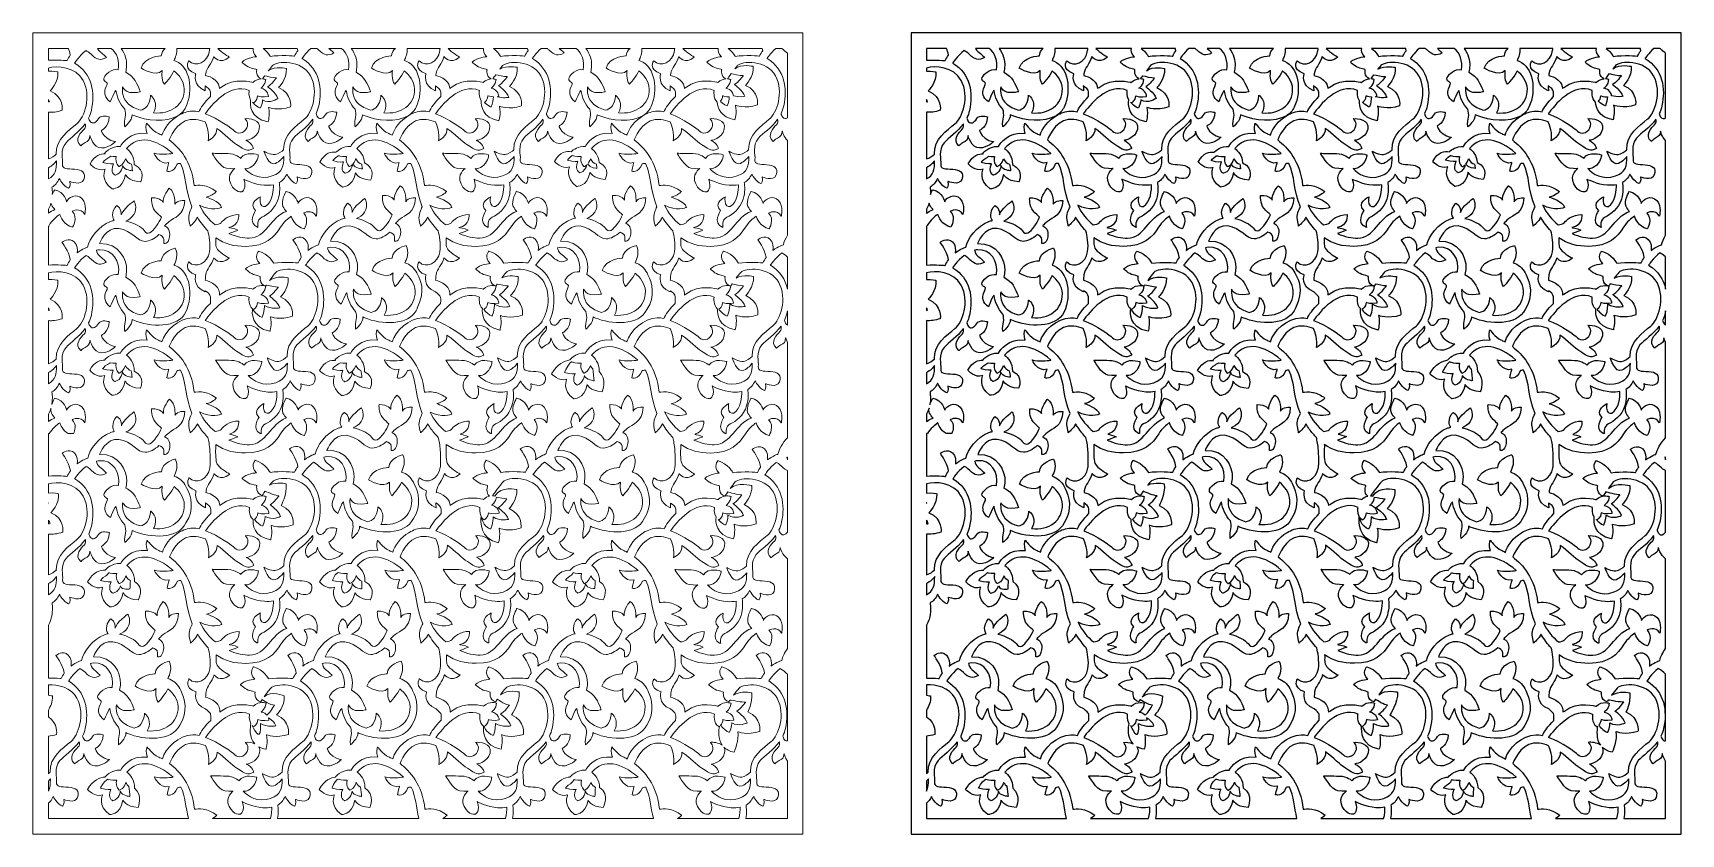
# Model space of a CAD drawing. Header units: centimetres. Extents: x -8.7 to 9, y -0.8 to 7.8.
import ezdxf

# ---------------------------------------------------------------- set-up
doc = ezdxf.new("R2010")
doc.units = ezdxf.units.CM
doc.header["$MEASUREMENT"] = 0
doc.layers.add('layer 1', color=7, linetype='Continuous')

msp = doc.modelspace()

# ---------------------------------------------------------------- linework, layer by layer
at = {"layer": 'layer 1', "color": 177, "lineweight": 9}
for points, knots in [([(-8.70157, 7.79648), (-8.70157, 7.79648), (-0.45115, 7.79648), (-0.45115, 7.79648), (-0.45115, 7.79648), (-0.45115, 7.79648), (-0.45115, -0.78396), (-0.45115, -0.78396), (-0.45115, -0.78396), (-0.45115, -0.78396), (-8.70157, -0.78396), (-8.70157, -0.78396), (-8.70157, -0.78396), (-8.70157, -0.78396), (-8.70157, 7.79648), (-8.70157, 7.79648)], [0, 0, 0, 0, 0.2, 0.2, 0.2, 0.2, 0.4, 0.4, 0.4, 0.4, 0.6, 0.6, 0.6, 0.6, 1, 1, 1, 1]), ([(-8.53657, 7.63147), (-8.53657, 7.63147), (-8.3221, 7.63147), (-8.3221, 7.63147), (-8.3221, 7.63147), (-8.31284, 7.60932), (-8.3053, 7.58571), (-8.30176, 7.56222), (-8.30176, 7.56222), (-8.30159, 7.56108), (-8.30142, 7.56), (-8.30124, 7.55894), (-8.30124, 7.55894), (-8.31389, 7.54145), (-8.3255, 7.52197), (-8.33538, 7.50027), (-8.33538, 7.50027), (-8.33538, 7.50027), (-8.44, 7.51042), (-8.53657, 7.50396), (-8.53657, 7.50396), (-8.53657, 7.50396), (-8.53657, 7.63147), (-8.53657, 7.63147)], [0, 0, 0, 0, 0.14285714, 0.14285714, 0.14285714, 0.14285714, 0.28571429, 0.28571429, 0.28571429, 0.28571429, 0.42857143, 0.42857143, 0.42857143, 0.42857143, 0.57142857, 0.57142857, 0.57142857, 0.57142857, 0.71428571, 0.71428571, 0.71428571, 0.71428571, 1, 1, 1, 1]), ([(-8.01099, 7.63147), (-8.01099, 7.63147), (-7.86377, 7.63147), (-7.86377, 7.63147), (-7.86377, 7.63147), (-7.80202, 7.58302), (-7.77122, 7.49382), (-7.78705, 7.40336), (-7.78705, 7.40336), (-7.82101, 7.40795), (-7.8558, 7.40194), (-7.88754, 7.37708), (-7.88754, 7.37708), (-7.97001, 7.31249), (-7.94321, 7.28332), (-7.9164, 7.27081), (-7.9164, 7.27081), (-7.8896, 7.25831), (-7.91434, 7.23539), (-7.92671, 7.19788), (-7.92671, 7.19788), (-7.93908, 7.16038), (-7.93702, 7.10203), (-7.8731, 7.05828), (-7.8731, 7.05828), (-7.8731, 7.05828), (-7.85042, 7.11037), (-7.83186, 7.15204), (-7.83186, 7.15204), (-7.82697, 7.16302), (-7.82023, 7.173), (-7.81294, 7.18173), (-7.81294, 7.18173), (-7.80182, 7.10727), (-7.77014, 7.03432), (-7.71789, 6.97989), (-7.71789, 6.97989), (-7.71057, 6.95528), (-7.70515, 6.92346), (-7.71227, 6.89367), (-7.71227, 6.89367), (-7.7267, 6.83324), (-7.71845, 6.79157), (-7.71845, 6.79157), (-7.71845, 6.79157), (-7.71845, 6.79157), (-7.63565, 6.85686), (-7.63927, 6.92142), (-7.63927, 6.92142), (-7.63317, 6.91834), (-7.62692, 6.91543), (-7.62051, 6.91275), (-7.62051, 6.91275), (-7.48697, 6.85691), (-7.27484, 6.83362), (-7.14771, 6.91007), (-7.14771, 6.91007), (-7.23252, 6.85798), (-7.3012, 6.77363), (-7.31894, 6.70037), (-7.31894, 6.70037), (-7.33845, 6.71103), (-7.3541, 6.7183), (-7.36392, 6.72276), (-7.36392, 6.72276), (-7.42515, 6.7506), (-7.48331, 6.83103), (-7.48331, 6.83103), (-7.48331, 6.83103), (-7.50321, 6.77999), (-7.4778, 6.72111), (-7.4778, 6.72111), (-7.4778, 6.72111), (-7.6644, 6.73945), (-7.74684, 6.61363), (-7.76468, 6.58155), (-7.76468, 6.58155), (-7.87745, 6.58428), (-7.93336, 6.50697), (-7.93336, 6.50697), (-7.93336, 6.50697), (-7.93336, 6.50697), (-7.93186, 6.50453), (-7.92827, 6.50101), (-7.92827, 6.50101), (-7.97524, 6.50522), (-8.03903, 6.48866), (-8.08999, 6.39377), (-8.08999, 6.39377), (-8.08999, 6.39377), (-8.01214, 6.30577), (-7.92901, 6.33643), (-7.92901, 6.33643), (-7.92901, 6.33643), (-7.98443, 6.21909), (-7.85379, 6.12709), (-7.85379, 6.12709), (-7.85379, 6.12709), (-7.74032, 6.11642), (-7.70997, 6.28043), (-7.70997, 6.28043), (-7.70997, 6.28043), (-7.6849, 6.20976), (-7.54767, 6.20176), (-7.54767, 6.20176), (-7.54767, 6.20176), (-7.48124, 6.32451), (-7.61638, 6.38655), (-7.61638, 6.38655), (-7.61378, 6.47773), (-7.6653, 6.53254), (-7.70008, 6.55901), (-7.70008, 6.55901), (-7.56998, 6.71052), (-7.38464, 6.65934), (-7.20774, 6.51), (-7.20774, 6.51), (-7.2064, 6.50886), (-7.20512, 6.50772), (-7.20381, 6.50658), (-7.20381, 6.50658), (-7.24753, 6.49863), (-7.32673, 6.48964), (-7.40356, 6.50875), (-7.40356, 6.50875), (-7.40356, 6.50875), (-7.3543, 6.37897), (-7.24522, 6.40741), (-7.24522, 6.40741), (-7.24522, 6.40741), (-7.25929, 6.37008), (-7.26809, 6.31674), (-7.26809, 6.31674), (-7.26809, 6.31674), (-7.1942, 6.29185), (-7.15725, 6.39141), (-7.15725, 6.39141), (-7.15725, 6.39141), (-7.14027, 6.40285), (-7.12067, 6.39853), (-7.12067, 6.39853), (-7.05712, 6.26881), (-7.07181, 6.10775), (-6.99804, 5.9338), (-6.99804, 5.9338), (-7.01347, 5.90524), (-7.04088, 5.84528), (-7.03058, 5.79582), (-7.03058, 5.79582), (-7.0165, 5.72826), (-7.0165, 5.72826), (-7.0165, 5.72826), (-7.0165, 5.72826), (-7.0165, 5.72826), (-6.95673, 5.7766), (-6.93991, 5.82426), (-6.93991, 5.82426), (-6.9035, 5.76586), (-6.86633, 5.71702), (-6.82783, 5.6766), (-6.82783, 5.6766), (-6.81571, 5.62913), (-6.79774, 5.53841), (-6.80988, 5.45254), (-6.80988, 5.45254), (-6.82737, 5.32884), (-6.95728, 5.26825), (-7.03223, 5.34398), (-7.03223, 5.34398), (-7.03223, 5.34398), (-7.09719, 5.2531), (-6.95728, 5.20513), (-6.95728, 5.20513), (-6.95728, 5.20513), (-6.99975, 5.0789), (-6.85485, 5.02336), (-6.85485, 5.02336), (-6.85485, 5.02336), (-6.85503, 5.02723), (-6.85524, 5.03392), (-6.85524, 5.03392), (-6.83335, 5.02164), (-6.80077, 4.99839), (-6.80077, 4.96888), (-6.80077, 4.96888), (-6.80077, 4.93885), (-6.80077, 4.91369), (-6.80077, 4.90053), (-6.80077, 4.90053), (-6.86302, 4.83842), (-6.90973, 4.77735), (-6.92294, 4.73734), (-6.92294, 4.73734), (-6.94778, 4.7431), (-6.9716, 4.74626), (-6.99358, 4.74595), (-6.99358, 4.74595), (-7.13778, 4.7439), (-7.29109, 4.6016), (-7.31894, 4.48663), (-7.31894, 4.48663), (-7.33845, 4.49729), (-7.3541, 4.50455), (-7.36392, 4.50902), (-7.36392, 4.50902), (-7.42515, 4.53686), (-7.48331, 4.61729), (-7.48331, 4.61729), (-7.48331, 4.61729), (-7.50321, 4.56625), (-7.4778, 4.50737), (-7.4778, 4.50737), (-7.4778, 4.50737), (-7.6644, 4.52571), (-7.74684, 4.39989), (-7.76468, 4.36781), (-7.76468, 4.36781), (-7.87745, 4.37054), (-7.93336, 4.29323), (-7.93336, 4.29323), (-7.93336, 4.29323), (-7.93336, 4.29323), (-7.93267, 4.2921), (-7.93109, 4.29027), (-7.93109, 4.29027), (-7.97814, 4.29474), (-8.04236, 4.27853), (-8.0936, 4.18311), (-8.0936, 4.18311), (-8.0936, 4.18311), (-8.01575, 4.0951), (-7.93262, 4.12577), (-7.93262, 4.12577), (-7.93262, 4.12577), (-7.98804, 4.00843), (-7.85741, 3.91642), (-7.85741, 3.91642), (-7.85741, 3.91642), (-7.74393, 3.90575), (-7.71358, 4.06976), (-7.71358, 4.06976), (-7.71358, 4.06976), (-7.68851, 3.99909), (-7.55128, 3.99109), (-7.55128, 3.99109), (-7.55128, 3.99109), (-7.48603, 4.11163), (-7.61634, 4.17418), (-7.61634, 4.17418), (-7.61429, 4.26454), (-7.66548, 4.31894), (-7.70008, 4.34527), (-7.70008, 4.34527), (-7.56998, 4.49678), (-7.38464, 4.4456), (-7.20774, 4.29626), (-7.20774, 4.29626), (-7.2064, 4.29512), (-7.20512, 4.29398), (-7.20381, 4.29284), (-7.20381, 4.29284), (-7.24753, 4.28488), (-7.32673, 4.2759), (-7.40356, 4.29501), (-7.40356, 4.29501), (-7.40356, 4.29501), (-7.3543, 4.16522), (-7.24522, 4.19367), (-7.24522, 4.19367), (-7.24522, 4.19367), (-7.25929, 4.15634), (-7.26809, 4.103), (-7.26809, 4.103), (-7.26809, 4.103), (-7.1942, 4.07811), (-7.15725, 4.17767), (-7.15725, 4.17767), (-7.15725, 4.17767), (-7.14027, 4.18911), (-7.12067, 4.18478), (-7.12067, 4.18478), (-7.05713, 4.0551), (-7.0718, 3.89409), (-6.9981, 3.72019), (-6.9981, 3.72019), (-7.00629, 3.70499), (-7.01774, 3.68112), (-7.02519, 3.6547), (-7.02519, 3.6547), (-7.0319, 3.63109), (-7.03544, 3.60542), (-7.03058, 3.58208), (-7.03058, 3.58208), (-7.0165, 3.51452), (-7.0165, 3.51452), (-7.0165, 3.51452), (-7.0165, 3.51452), (-7.0165, 3.51452), (-6.95673, 3.56285), (-6.93991, 3.61052), (-6.93991, 3.61052), (-6.93181, 3.59753), (-6.92378, 3.58538), (-6.91575, 3.57404), (-6.91575, 3.57404), (-6.88703, 3.53165), (-6.85777, 3.49493), (-6.82768, 3.46336), (-6.82768, 3.46336), (-6.81954, 3.43148), (-6.80877, 3.38008), (-6.80625, 3.32374), (-6.80625, 3.32374), (-6.80378, 3.29927), (-6.802, 3.27034), (-6.80255, 3.24019), (-6.80255, 3.24019), (-6.80285, 3.22372), (-6.80214, 3.19714), (-6.80245, 3.18303), (-6.80245, 3.18303), (-6.80245, 3.18303), (-6.80239, 3.18303), (-6.80239, 3.18303), (-6.80239, 3.18303), (-6.80291, 3.16877), (-6.8041, 3.15443), (-6.80611, 3.14022), (-6.80611, 3.14022), (-6.8236, 3.01651), (-6.95351, 2.95592), (-7.02845, 3.03166), (-7.02845, 3.03166), (-7.02845, 3.03166), (-7.09341, 2.94078), (-6.95351, 2.89281), (-6.95351, 2.89281), (-6.95351, 2.89281), (-6.99598, 2.76658), (-6.85108, 2.71104), (-6.85108, 2.71104), (-6.85108, 2.71104), (-6.85202, 2.73233), (-6.85227, 2.76199), (-6.85227, 2.76199), (-6.8304, 2.74993), (-6.79633, 2.7263), (-6.79633, 2.69612), (-6.79633, 2.69612), (-6.79633, 2.67772), (-6.79633, 2.66114), (-6.79633, 2.64804), (-6.79633, 2.64804), (-6.85891, 2.5857), (-6.90591, 2.52433), (-6.91917, 2.48419), (-6.91917, 2.48419), (-6.944, 2.48995), (-6.96783, 2.49311), (-6.98981, 2.49279), (-6.98981, 2.49279), (-7.04087, 2.49207), (-7.09308, 2.47375), (-7.14046, 2.44529), (-7.14046, 2.44529), (-7.14046, 2.44529), (-7.14394, 2.44318), (-7.14394, 2.44318), (-7.14394, 2.44318), (-7.22874, 2.39108), (-7.29742, 2.30673), (-7.31516, 2.23348), (-7.31516, 2.23348), (-7.33468, 2.24414), (-7.35032, 2.2514), (-7.36015, 2.25586), (-7.36015, 2.25586), (-7.42137, 2.2837), (-7.47953, 2.36414), (-7.47953, 2.36414), (-7.47953, 2.36414), (-7.49943, 2.31309), (-7.47402, 2.25422), (-7.47402, 2.25422), (-7.47402, 2.25422), (-7.66062, 2.27255), (-7.74306, 2.14673), (-7.76091, 2.11466), (-7.76091, 2.11466), (-7.85963, 2.11705), (-7.91477, 2.0581), (-7.92698, 2.04338), (-7.92698, 2.04338), (-7.97914, 2.04308), (-8.05849, 2.02242), (-8.11568, 1.91593), (-8.11568, 1.91593), (-8.11568, 1.91593), (-8.03783, 1.82792), (-7.9547, 1.85859), (-7.9547, 1.85859), (-7.9547, 1.85859), (-8.01012, 1.74125), (-7.87948, 1.64925), (-7.87948, 1.64925), (-7.87948, 1.64925), (-7.76601, 1.63858), (-7.73566, 1.80259), (-7.73566, 1.80259), (-7.73566, 1.80259), (-7.71059, 1.73192), (-7.57336, 1.72392), (-7.57336, 1.72392), (-7.57336, 1.72392), (-7.49698, 1.85317), (-7.6126, 1.91964), (-7.6126, 1.91964), (-7.60999, 2.01083), (-7.66153, 2.06565), (-7.6963, 2.09212), (-7.6963, 2.09212), (-7.5662, 2.24362), (-7.38087, 2.19245), (-7.20397, 2.0431), (-7.20397, 2.0431), (-7.20263, 2.04197), (-7.20135, 2.04082), (-7.20004, 2.03968), (-7.20004, 2.03968), (-7.24375, 2.03173), (-7.32296, 2.02274), (-7.39978, 2.04186), (-7.39978, 2.04186), (-7.39978, 2.04186), (-7.35052, 1.91207), (-7.24144, 1.94052), (-7.24144, 1.94052), (-7.24144, 1.94052), (-7.25552, 1.90318), (-7.26431, 1.84984), (-7.26431, 1.84984), (-7.26431, 1.84984), (-7.19042, 1.82495), (-7.15347, 1.92452), (-7.15347, 1.92452), (-7.15347, 1.92452), (-7.1365, 1.93596), (-7.11689, 1.93163), (-7.11689, 1.93163), (-7.05334, 1.80192), (-7.06803, 1.64086), (-6.99427, 1.4669), (-6.99427, 1.4669), (-7.0097, 1.43834), (-7.03711, 1.37839), (-7.0268, 1.32892), (-7.0268, 1.32892), (-7.01273, 1.26136), (-7.01273, 1.26136), (-7.01273, 1.26136), (-7.01273, 1.26136), (-7.01273, 1.26136), (-6.95295, 1.3097), (-6.93613, 1.35737), (-6.93613, 1.35737), (-6.89972, 1.29896), (-6.86256, 1.25012), (-6.82405, 1.20971), (-6.82405, 1.20971), (-6.81193, 1.16224), (-6.79397, 1.07151), (-6.80611, 0.98565), (-6.80611, 0.98565), (-6.8236, 0.86194), (-6.95351, 0.80135), (-7.02845, 0.87709), (-7.02845, 0.87709), (-7.02845, 0.87709), (-7.09341, 0.7862), (-6.95351, 0.73824), (-6.95351, 0.73824), (-6.95351, 0.73824), (-6.99598, 0.61201), (-6.85108, 0.55646), (-6.85108, 0.55646), (-6.78908, 0.50088), (-6.79699, 0.51742), (-6.79699, 0.43363), (-6.79699, 0.43363), (-6.85924, 0.37152), (-6.90596, 0.31045), (-6.91917, 0.27044), (-6.91917, 0.27044), (-6.944, 0.27621), (-6.96783, 0.27937), (-6.98981, 0.27905), (-6.98981, 0.27905), (-7.13401, 0.277), (-7.28732, 0.13471), (-7.31516, 0.01974), (-7.31516, 0.01974), (-7.33468, 0.03039), (-7.35032, 0.03766), (-7.36015, 0.04212), (-7.36015, 0.04212), (-7.42137, 0.06996), (-7.47953, 0.15039), (-7.47953, 0.15039), (-7.47953, 0.15039), (-7.49943, 0.09935), (-7.47402, 0.04048), (-7.47402, 0.04048), (-7.47402, 0.04048), (-7.66062, 0.05881), (-7.74306, -0.06701), (-7.76091, -0.09908), (-7.76091, -0.09908), (-7.87336, -0.09636), (-7.92926, -0.17322), (-7.92958, -0.17365), (-7.92958, -0.17365), (-7.98211, -0.17733), (-8.06051, -0.2025), (-8.11689, -0.30751), (-8.11689, -0.30751), (-8.11689, -0.30751), (-8.03904, -0.39552), (-7.95591, -0.36485), (-7.95591, -0.36485), (-7.95591, -0.36485), (-8.01133, -0.48219), (-7.8807, -0.57419), (-7.8807, -0.57419), (-7.8807, -0.57419), (-7.76722, -0.58486), (-7.73687, -0.42085), (-7.73687, -0.42085), (-7.73687, -0.42085), (-7.7118, -0.49152), (-7.57457, -0.49952), (-7.57457, -0.49952), (-7.57457, -0.49952), (-7.51914, -0.367), (-7.61257, -0.29304), (-7.61257, -0.29304), (-7.61039, -0.20248), (-7.66166, -0.14799), (-7.6963, -0.12162), (-7.6963, -0.12162), (-7.5662, 0.02988), (-7.38087, -0.02129), (-7.20397, -0.17064), (-7.20397, -0.17064), (-7.20263, -0.17177), (-7.20135, -0.17292), (-7.20004, -0.17406), (-7.20004, -0.17406), (-7.24375, -0.18201), (-7.32296, -0.191), (-7.39978, -0.17188), (-7.39978, -0.17188), (-7.39978, -0.17188), (-7.35052, -0.30167), (-7.24144, -0.27322), (-7.24144, -0.27322), (-7.24144, -0.27322), (-7.25552, -0.31056), (-7.26431, -0.3639), (-7.26431, -0.3639), (-7.26431, -0.3639), (-7.19042, -0.38879), (-7.15347, -0.28922), (-7.15347, -0.28922), (-7.15347, -0.28922), (-7.1365, -0.27779), (-7.11689, -0.28211), (-7.11689, -0.28211), (-7.06925, -0.37936), (-7.06556, -0.49423), (-7.03563, -0.61895), (-7.03563, -0.61895), (-7.03563, -0.61895), (-8.53657, -0.61895), (-8.53657, -0.61895), (-8.53657, -0.61895), (-8.53657, -0.61895), (-8.53657, -0.45464), (-8.53657, -0.45464), (-8.53657, -0.45464), (-8.5159, -0.43667), (-8.49823, -0.41288), (-8.48394, -0.38195), (-8.48394, -0.38195), (-8.48394, -0.38195), (-8.44324, -0.46422), (-8.38558, -0.48479), (-8.38558, -0.48479), (-8.38558, -0.48479), (-8.35844, -0.46079), (-8.37201, -0.4128), (-8.37201, -0.4128), (-8.37201, -0.4128), (-8.24989, -0.46422), (-8.22276, -0.39224), (-8.22276, -0.39224), (-8.19562, -0.32025), (-8.24311, -0.28598), (-8.32113, -0.28255), (-8.32113, -0.28255), (-8.39914, -0.27912), (-8.45681, -0.27912), (-8.45002, -0.2277), (-8.45002, -0.2277), (-8.44324, -0.17629), (-8.48055, -0.07688), (-8.41271, 0.00196), (-8.41271, 0.00196), (-8.3656, 0.05671), (-8.27268, 0.11314), (-8.20667, 0.2045), (-8.20667, 0.2045), (-8.20309, 0.19028), (-8.19847, 0.16286), (-8.21908, 0.14501), (-8.21908, 0.14501), (-8.24794, 0.12), (-8.33249, 0.03249), (-8.25413, -0.03211), (-8.25413, -0.03211), (-8.25413, -0.03211), (-8.2397, -0.01544), (-8.20877, 0.00332), (-8.20877, 0.00332), (-8.17784, 0.02207), (-8.15722, 0.02832), (-8.15722, 0.07833), (-8.15722, 0.07833), (-8.15722, 0.07833), (-8.12217, -0.05503), (-8.0335, -0.05503), (-8.0335, -0.05503), (-7.94484, -0.05503), (-7.88298, 0.01373), (-7.88298, 0.01373), (-7.88298, 0.01373), (-7.88298, 0.01373), (-7.91391, 0.00957), (-7.97164, 0.04916), (-7.97164, 0.04916), (-8.02938, 0.08875), (-8.0335, 0.1325), (-8.0335, 0.1325), (-8.0335, 0.1325), (-8.0335, 0.1325), (-7.95308, 0.16793), (-7.94896, 0.27836), (-7.94896, 0.27836), (-7.94896, 0.27836), (-8.03763, 0.30545), (-8.06443, 0.25961), (-8.06443, 0.25961), (-8.09124, 0.21377), (-8.12835, 0.19918), (-8.15103, 0.22627), (-8.15103, 0.22627), (-8.16158, 0.23887), (-8.16723, 0.25327), (-8.17025, 0.26507), (-8.17025, 0.26507), (-8.15798, 0.29031), (-8.14802, 0.31785), (-8.14135, 0.34816), (-8.14135, 0.34816), (-8.10065, 0.53326), (-8.13029, 0.74065), (-8.3203, 0.85532), (-8.3203, 0.85532), (-8.3203, 0.85532), (-8.27317, 0.9315), (-8.19799, 0.98838), (-8.19799, 0.98838), (-8.18749, 0.98392), (-8.16947, 0.97257), (-8.1399, 0.94474), (-8.1399, 0.94474), (-8.08255, 0.89079), (-8.04498, 0.8788), (-7.97972, 0.91477), (-7.97972, 0.91477), (-7.97972, 0.91477), (-8.01334, 0.95074), (-8.05091, 0.97872), (-8.05091, 0.97872), (-8.07246, 0.99476), (-8.0823, 1.02262), (-8.08678, 1.04347), (-8.08678, 1.04347), (-8.07605, 1.046), (-8.06507, 1.04779), (-8.05388, 1.04866), (-8.05388, 1.04866), (-7.91434, 1.0595), (-7.82823, 0.92316), (-7.8526, 0.78389), (-7.8526, 0.78389), (-7.88656, 0.78848), (-7.92135, 0.78247), (-7.95308, 0.75761), (-7.95308, 0.75761), (-8.03556, 0.69302), (-8.00876, 0.66384), (-7.98195, 0.65134), (-7.98195, 0.65134), (-7.95515, 0.63884), (-7.97989, 0.61592), (-7.99226, 0.57841), (-7.99226, 0.57841), (-8.00463, 0.54091), (-8.00257, 0.48256), (-7.93865, 0.43881), (-7.93865, 0.43881), (-7.93865, 0.43881), (-7.91597, 0.4909), (-7.89741, 0.53257), (-7.89741, 0.53257), (-7.89252, 0.54355), (-7.88578, 0.55353), (-7.87849, 0.56226), (-7.87849, 0.56226), (-7.86737, 0.4878), (-7.83569, 0.41484), (-7.78344, 0.36042), (-7.78344, 0.36042), (-7.77612, 0.33581), (-7.7707, 0.30399), (-7.77782, 0.27419), (-7.77782, 0.27419), (-7.79225, 0.21377), (-7.784, 0.17209), (-7.784, 0.17209), (-7.784, 0.17209), (-7.784, 0.17209), (-7.7012, 0.23739), (-7.70482, 0.30195), (-7.70482, 0.30195), (-7.69872, 0.29887), (-7.69247, 0.29596), (-7.68606, 0.29328), (-7.68606, 0.29328), (-7.51402, 0.22134), (-7.21146, 0.20336), (-7.1284, 0.38321), (-7.1284, 0.38321), (-7.03572, 0.52261), (-7.0744, 0.67191), (-7.11823, 0.75275), (-7.11823, 0.75275), (-7.14318, 0.80937), (-7.18227, 0.85383), (-7.23519, 0.8748), (-7.23519, 0.8748), (-7.24271, 0.87778), (-7.2498, 0.88036), (-7.2565, 0.88261), (-7.2565, 0.88261), (-7.23462, 0.92339), (-7.20757, 0.99818), (-7.24211, 1.06664), (-7.24211, 1.06664), (-7.24211, 1.06664), (-7.38449, 1.03667), (-7.3924, 0.93076), (-7.3924, 0.93076), (-7.3924, 0.93076), (-7.57235, 0.92876), (-7.60795, 0.79886), (-7.60795, 0.79886), (-7.60795, 0.79886), (-7.44777, 0.70095), (-7.38251, 0.77488), (-7.38251, 0.77488), (-7.38251, 0.77488), (-7.39833, 0.67697), (-7.35878, 0.62701), (-7.35878, 0.62701), (-7.35878, 0.62701), (-7.27891, 0.71631), (-7.25623, 0.77232), (-7.25623, 0.77232), (-7.2025, 0.72814), (-7.1491, 0.66316), (-7.1462, 0.57805), (-7.1462, 0.57805), (-7.14041, 0.40842), (-7.29277, 0.3016), (-7.47651, 0.32156), (-7.47651, 0.32156), (-7.46643, 0.33672), (-7.45677, 0.35955), (-7.45409, 0.39296), (-7.45409, 0.39296), (-7.44791, 0.47006), (-7.5077, 0.50965), (-7.5077, 0.50965), (-7.5077, 0.50965), (-7.5077, 0.50965), (-7.50564, 0.44506), (-7.54482, 0.39296), (-7.54482, 0.39296), (-7.56388, 0.36762), (-7.59271, 0.3556), (-7.61704, 0.34993), (-7.61704, 0.34993), (-7.72395, 0.38228), (-7.78183, 0.43385), (-7.80175, 0.5121), (-7.80175, 0.5121), (-7.80918, 0.54132), (-7.80995, 0.57008), (-7.80705, 0.59876), (-7.80705, 0.59876), (-7.7953, 0.57913), (-7.77019, 0.54665), (-7.73039, 0.54091), (-7.73039, 0.54091), (-7.67266, 0.53257), (-7.61699, 0.54716), (-7.61699, 0.54716), (-7.61699, 0.54716), (-7.61699, 0.54716), (-7.65616, 0.66801), (-7.71184, 0.71385), (-7.71184, 0.71385), (-7.72861, 0.72766), (-7.7497, 0.74299), (-7.77323, 0.75589), (-7.77323, 0.75589), (-7.76831, 0.77909), (-7.76448, 0.80268), (-7.76318, 0.82684), (-7.76318, 0.82684), (-7.75725, 0.93775), (-7.84327, 1.12659), (-8.05388, 1.1146), (-8.05388, 1.1146), (-8.05388, 1.1146), (-7.98862, 1.29745), (-7.84624, 1.27647), (-7.84624, 1.27647), (-7.70386, 1.25549), (-7.65047, 1.13559), (-7.56444, 1.13858), (-7.56444, 1.13858), (-7.52024, 1.14012), (-7.46272, 1.16779), (-7.41764, 1.21101), (-7.41764, 1.21101), (-7.39807, 1.20379), (-7.36572, 1.18741), (-7.36572, 1.15796), (-7.36572, 1.15796), (-7.36572, 1.11571), (-7.36572, 1.11571), (-7.36572, 1.11571), (-7.36572, 1.11571), (-7.36572, 1.11571), (-7.31821, 1.09651), (-7.30301, 1.18868), (-7.30301, 1.18868), (-7.29183, 1.25651), (-7.32593, 1.29625), (-7.35608, 1.30179), (-7.35608, 1.30179), (-7.35529, 1.30394), (-7.35454, 1.3061), (-7.35383, 1.30827), (-7.35383, 1.30827), (-7.34515, 1.31743), (-7.33061, 1.33154), (-7.30681, 1.35189), (-7.30681, 1.35189), (-7.25741, 1.39413), (-7.1453, 1.41333), (-7.1415, 1.57654), (-7.1415, 1.57654), (-7.1415, 1.57654), (-7.22321, 1.58422), (-7.24601, 1.53622), (-7.24601, 1.53622), (-7.24601, 1.53622), (-7.23511, 1.66354), (-7.30629, 1.70714), (-7.30629, 1.70714), (-7.30629, 1.70714), (-7.37963, 1.62213), (-7.371, 1.55456), (-7.371, 1.55456), (-7.371, 1.55456), (-7.39473, 1.60687), (-7.49611, 1.60469), (-7.49611, 1.60469), (-7.49611, 1.60469), (-7.50474, 1.51968), (-7.45944, 1.46519), (-7.45944, 1.46519), (-7.43296, 1.43333), (-7.40723, 1.41563), (-7.39128, 1.3977), (-7.39128, 1.3977), (-7.40429, 1.367), (-7.42141, 1.33306), (-7.44283, 1.30345), (-7.44283, 1.30345), (-7.49919, 1.22551), (-7.53775, 1.19853), (-7.57631, 1.25549), (-7.57631, 1.25549), (-7.60018, 1.29075), (-7.68319, 1.33748), (-7.77322, 1.3566), (-7.77322, 1.3566), (-7.74575, 1.36703), (-7.71151, 1.38694), (-7.68709, 1.42471), (-7.68709, 1.42471), (-7.63969, 1.49807), (-7.68561, 1.57142), (-7.68561, 1.57142), (-7.68561, 1.57142), (-7.68561, 1.57142), (-7.81005, 1.4801), (-7.82042, 1.42172), (-7.82042, 1.42172), (-7.82042, 1.42172), (-7.81597, 1.49807), (-7.86782, 1.52202), (-7.86782, 1.52202), (-7.86782, 1.52202), (-7.91226, 1.49058), (-7.91374, 1.42172), (-7.91374, 1.42172), (-7.91432, 1.39474), (-7.90628, 1.37534), (-7.89625, 1.36172), (-7.89625, 1.36172), (-7.90973, 1.35946), (-7.92279, 1.35608), (-7.93523, 1.35141), (-7.93523, 1.35141), (-8.06278, 1.30345), (-8.16363, 1.16556), (-8.18143, 1.07564), (-8.18143, 1.07564), (-8.18143, 1.07564), (-8.23547, 1.05956), (-8.29352, 1.01464), (-8.29352, 1.01464), (-8.28843, 1.04826), (-8.28867, 1.0983), (-8.32381, 1.13259), (-8.32381, 1.13259), (-8.38116, 1.18854), (-8.4563, 1.12859), (-8.4563, 1.12859), (-8.4563, 1.12859), (-8.4563, 1.12859), (-8.38116, 1.03467), (-8.36731, 0.94275), (-8.36731, 0.94275), (-8.36714, 0.94161), (-8.36697, 0.94053), (-8.36679, 0.93946), (-8.36679, 0.93946), (-8.37944, 0.92198), (-8.39105, 0.9025), (-8.40093, 0.8808), (-8.40093, 0.8808), (-8.40093, 0.8808), (-8.46352, 0.88688), (-8.53657, 0.88664), (-8.53657, 0.88664), (-8.53657, 0.88664), (-8.53657, 1.45311), (-8.53657, 1.45311), (-8.53657, 1.45311), (-8.52521, 1.47209), (-8.51563, 1.49291), (-8.5087, 1.51557), (-8.5087, 1.51557), (-8.48649, 1.5882), (-8.49233, 1.658), (-8.49745, 1.69182), (-8.49745, 1.69182), (-8.46468, 1.71072), (-8.43763, 1.74022), (-8.41738, 1.78407), (-8.41738, 1.78407), (-8.41738, 1.78407), (-8.37667, 1.70181), (-8.31901, 1.68124), (-8.31901, 1.68124), (-8.31901, 1.68124), (-8.29187, 1.70524), (-8.30544, 1.75322), (-8.30544, 1.75322), (-8.30544, 1.75322), (-8.18333, 1.70181), (-8.15619, 1.77379), (-8.15619, 1.77379), (-8.12906, 1.84577), (-8.17654, 1.88005), (-8.25456, 1.88348), (-8.25456, 1.88348), (-8.33258, 1.88691), (-8.39024, 1.88691), (-8.38346, 1.93832), (-8.38346, 1.93832), (-8.37667, 1.98974), (-8.41399, 2.08915), (-8.34615, 2.16799), (-8.34615, 2.16799), (-8.29903, 2.22274), (-8.20612, 2.27917), (-8.1401, 2.37053), (-8.1401, 2.37053), (-8.13653, 2.35631), (-8.1319, 2.32889), (-8.15251, 2.31103), (-8.15251, 2.31103), (-8.18138, 2.28603), (-8.26592, 2.19852), (-8.18756, 2.13392), (-8.18756, 2.13392), (-8.18756, 2.13392), (-8.17313, 2.15059), (-8.1422, 2.16934), (-8.1422, 2.16934), (-8.11127, 2.1881), (-8.09065, 2.19435), (-8.09065, 2.24436), (-8.09065, 2.24436), (-8.09065, 2.24436), (-8.0556, 2.111), (-7.96693, 2.111), (-7.96693, 2.111), (-7.87827, 2.111), (-7.81641, 2.17976), (-7.81641, 2.17976), (-7.81641, 2.17976), (-7.81641, 2.17976), (-7.84734, 2.17559), (-7.90508, 2.21518), (-7.90508, 2.21518), (-7.96281, 2.25478), (-7.96693, 2.29853), (-7.96693, 2.29853), (-7.96693, 2.29853), (-7.96693, 2.29853), (-7.88652, 2.33396), (-7.88239, 2.44439), (-7.88239, 2.44439), (-7.88239, 2.44439), (-7.97106, 2.47148), (-7.99786, 2.42564), (-7.99786, 2.42564), (-8.02467, 2.3798), (-8.06178, 2.36521), (-8.08447, 2.3923), (-8.08447, 2.3923), (-8.09502, 2.4049), (-8.10066, 2.4193), (-8.10368, 2.4311), (-8.10368, 2.4311), (-8.09141, 2.45633), (-8.08145, 2.48387), (-8.07478, 2.51419), (-8.07478, 2.51419), (-8.03408, 2.69929), (-8.06373, 2.90668), (-8.25374, 3.02135), (-8.25374, 3.02135), (-8.25374, 3.02135), (-8.2066, 3.09753), (-8.13142, 3.15441), (-8.13142, 3.15441), (-8.12092, 3.14994), (-8.10291, 3.1386), (-8.07333, 3.11077), (-8.07333, 3.11077), (-8.01599, 3.05682), (-7.97841, 3.04483), (-7.91315, 3.0808), (-7.91315, 3.0808), (-7.91315, 3.0808), (-7.94677, 3.11677), (-7.98435, 3.14474), (-7.98435, 3.14474), (-8.00589, 3.16078), (-8.01574, 3.18864), (-8.02021, 3.2095), (-8.02021, 3.2095), (-8.00949, 3.21202), (-7.99851, 3.21382), (-7.98731, 3.21469), (-7.98731, 3.21469), (-7.84778, 3.22553), (-7.76166, 3.08919), (-7.78603, 2.94992), (-7.78603, 2.94992), (-7.82, 2.95451), (-7.85478, 2.94849), (-7.88652, 2.92364), (-7.88652, 2.92364), (-7.969, 2.85904), (-7.94219, 2.82987), (-7.91539, 2.81737), (-7.91539, 2.81737), (-7.88858, 2.80487), (-7.91332, 2.78195), (-7.9257, 2.74444), (-7.9257, 2.74444), (-7.93807, 2.70694), (-7.93601, 2.64859), (-7.87208, 2.60484), (-7.87208, 2.60484), (-7.87208, 2.60484), (-7.8494, 2.65693), (-7.83085, 2.6986), (-7.83085, 2.6986), (-7.82595, 2.70958), (-7.81922, 2.71956), (-7.81192, 2.72828), (-7.81192, 2.72828), (-7.8008, 2.65383), (-7.76912, 2.58087), (-7.71687, 2.52645), (-7.71687, 2.52645), (-7.70956, 2.50184), (-7.70413, 2.47002), (-7.71125, 2.44022), (-7.71125, 2.44022), (-7.72569, 2.3798), (-7.71744, 2.33812), (-7.71744, 2.33812), (-7.71744, 2.33812), (-7.71744, 2.33812), (-7.63463, 2.40342), (-7.63825, 2.46798), (-7.63825, 2.46798), (-7.63215, 2.4649), (-7.6259, 2.46199), (-7.61949, 2.45931), (-7.61949, 2.45931), (-7.44745, 2.38737), (-7.14489, 2.36938), (-7.06184, 2.54924), (-7.06184, 2.54924), (-6.96915, 2.68863), (-7.00783, 2.83794), (-7.05166, 2.91877), (-7.05166, 2.91877), (-7.07661, 2.9754), (-7.11571, 3.01986), (-7.16862, 3.04083), (-7.16862, 3.04083), (-7.17614, 3.04381), (-7.18323, 3.04639), (-7.18994, 3.04864), (-7.18994, 3.04864), (-7.16805, 3.08942), (-7.141, 3.16421), (-7.17554, 3.23267), (-7.17554, 3.23267), (-7.17554, 3.23267), (-7.31792, 3.2027), (-7.32583, 3.09678), (-7.32583, 3.09678), (-7.32583, 3.09678), (-7.50579, 3.09479), (-7.54138, 2.96489), (-7.54138, 2.96489), (-7.54138, 2.96489), (-7.3812, 2.86697), (-7.31595, 2.94091), (-7.31595, 2.94091), (-7.31595, 2.94091), (-7.33177, 2.84299), (-7.29222, 2.79304), (-7.29222, 2.79304), (-7.29222, 2.79304), (-7.21235, 2.88233), (-7.18967, 2.93835), (-7.18967, 2.93835), (-7.13593, 2.89417), (-7.08254, 2.82919), (-7.07963, 2.74408), (-7.07963, 2.74408), (-7.07385, 2.57445), (-7.2262, 2.46762), (-7.40994, 2.48759), (-7.40994, 2.48759), (-7.39987, 2.50275), (-7.39021, 2.52558), (-7.38752, 2.55899), (-7.38752, 2.55899), (-7.38134, 2.63609), (-7.44114, 2.67568), (-7.44114, 2.67568), (-7.44114, 2.67568), (-7.44114, 2.67568), (-7.43907, 2.61109), (-7.47825, 2.55899), (-7.47825, 2.55899), (-7.49731, 2.53365), (-7.52614, 2.52163), (-7.55048, 2.51596), (-7.55048, 2.51596), (-7.65738, 2.54831), (-7.71527, 2.59987), (-7.73518, 2.67813), (-7.73518, 2.67813), (-7.74261, 2.70735), (-7.74338, 2.73611), (-7.74049, 2.76478), (-7.74049, 2.76478), (-7.72873, 2.74516), (-7.70362, 2.71268), (-7.66383, 2.70694), (-7.66383, 2.70694), (-7.60609, 2.6986), (-7.55042, 2.71319), (-7.55042, 2.71319), (-7.55042, 2.71319), (-7.55042, 2.71319), (-7.5896, 2.83404), (-7.64527, 2.87988), (-7.64527, 2.87988), (-7.66204, 2.89369), (-7.68313, 2.90901), (-7.70666, 2.92191), (-7.70666, 2.92191), (-7.70174, 2.94512), (-7.69791, 2.96871), (-7.69662, 2.99287), (-7.69662, 2.99287), (-7.69068, 3.10378), (-7.77671, 3.29262), (-7.98731, 3.28063), (-7.98731, 3.28063), (-7.98731, 3.28063), (-7.92205, 3.46348), (-7.77967, 3.4425), (-7.77967, 3.4425), (-7.63729, 3.42152), (-7.5839, 3.30162), (-7.49788, 3.30461), (-7.49788, 3.30461), (-7.45367, 3.30615), (-7.39615, 3.33382), (-7.35107, 3.37704), (-7.35107, 3.37704), (-7.3315, 3.36982), (-7.29915, 3.35344), (-7.29915, 3.32398), (-7.29915, 3.32398), (-7.29915, 3.28174), (-7.29915, 3.28174), (-7.29915, 3.28174), (-7.29915, 3.28174), (-7.29915, 3.28174), (-7.25165, 3.26254), (-7.23645, 3.35471), (-7.23645, 3.35471), (-7.22526, 3.42254), (-7.25937, 3.46228), (-7.28951, 3.46782), (-7.28951, 3.46782), (-7.28872, 3.46997), (-7.28798, 3.47213), (-7.28726, 3.4743), (-7.28726, 3.4743), (-7.27858, 3.48346), (-7.26404, 3.49757), (-7.24025, 3.51792), (-7.24025, 3.51792), (-7.19084, 3.56016), (-7.07874, 3.57936), (-7.07494, 3.74257), (-7.07494, 3.74257), (-7.07494, 3.74257), (-7.15664, 3.75025), (-7.17944, 3.70225), (-7.17944, 3.70225), (-7.17944, 3.70225), (-7.16855, 3.82957), (-7.23973, 3.87316), (-7.23973, 3.87316), (-7.23973, 3.87316), (-7.31307, 3.78816), (-7.30444, 3.72059), (-7.30444, 3.72059), (-7.30444, 3.72059), (-7.32816, 3.7729), (-7.42954, 3.77072), (-7.42954, 3.77072), (-7.42954, 3.77072), (-7.43817, 3.68571), (-7.39287, 3.63122), (-7.39287, 3.63122), (-7.36639, 3.59936), (-7.34067, 3.58165), (-7.32471, 3.56373), (-7.32471, 3.56373), (-7.33772, 3.53303), (-7.35485, 3.49909), (-7.37626, 3.46948), (-7.37626, 3.46948), (-7.43262, 3.39154), (-7.47118, 3.36456), (-7.50974, 3.42152), (-7.50974, 3.42152), (-7.53362, 3.45678), (-7.61662, 3.50351), (-7.70665, 3.52263), (-7.70665, 3.52263), (-7.67918, 3.53305), (-7.64494, 3.55297), (-7.62053, 3.59074), (-7.62053, 3.59074), (-7.57312, 3.6641), (-7.61904, 3.73745), (-7.61904, 3.73745), (-7.61904, 3.73745), (-7.61904, 3.73745), (-7.74348, 3.64613), (-7.75385, 3.58775), (-7.75385, 3.58775), (-7.75385, 3.58775), (-7.74941, 3.6641), (-7.80125, 3.68805), (-7.80125, 3.68805), (-7.80125, 3.68805), (-7.84569, 3.65661), (-7.84718, 3.58775), (-7.84718, 3.58775), (-7.84776, 3.56077), (-7.83971, 3.54136), (-7.82969, 3.52775), (-7.82969, 3.52775), (-7.84316, 3.52549), (-7.85622, 3.52211), (-7.86866, 3.51744), (-7.86866, 3.51744), (-7.99621, 3.46948), (-8.09706, 3.33159), (-8.11486, 3.24166), (-8.11486, 3.24166), (-8.11486, 3.24166), (-8.1689, 3.22559), (-8.22695, 3.18067), (-8.22695, 3.18067), (-8.22187, 3.21429), (-8.2221, 3.26433), (-8.25724, 3.29862), (-8.25724, 3.29862), (-8.31459, 3.35457), (-8.38973, 3.29462), (-8.38973, 3.29462), (-8.38973, 3.29462), (-8.38973, 3.29462), (-8.31459, 3.2007), (-8.30075, 3.10877), (-8.30075, 3.10877), (-8.30057, 3.10764), (-8.3004, 3.10656), (-8.30022, 3.10549), (-8.30022, 3.10549), (-8.31287, 3.08801), (-8.32449, 3.06853), (-8.33436, 3.04683), (-8.33436, 3.04683), (-8.33436, 3.04683), (-8.43972, 3.05706), (-8.53657, 3.05046), (-8.53657, 3.05046), (-8.53657, 3.05046), (-8.53657, 3.50493), (-8.53657, 3.50493), (-8.53657, 3.50493), (-8.53657, 3.50493), (-8.52748, 3.50493), (-8.52748, 3.50493), (-8.52748, 3.50493), (-8.49181, 3.55976), (-8.44834, 3.59755), (-8.41473, 3.62123), (-8.41473, 3.62123), (-8.40863, 3.60203), (-8.38501, 3.54028), (-8.32525, 3.50493), (-8.32525, 3.50493), (-8.32525, 3.50493), (-8.26579, 3.50493), (-8.26579, 3.50493), (-8.26579, 3.50493), (-8.2514, 3.53791), (-8.23177, 3.60508), (-8.28154, 3.65397), (-8.28154, 3.65397), (-8.28154, 3.65397), (-8.19034, 3.7039), (-8.14663, 3.61941), (-8.14663, 3.61941), (-8.14663, 3.61941), (-8.11813, 3.7231), (-8.17514, 3.78838), (-8.17514, 3.78838), (-8.23214, 3.85367), (-8.32904, 3.80182), (-8.34044, 3.75574), (-8.34044, 3.75574), (-8.34044, 3.75574), (-8.36325, 3.86327), (-8.46965, 3.88439), (-8.46965, 3.88439), (-8.46965, 3.88439), (-8.48737, 3.85472), (-8.49949, 3.81835), (-8.49949, 3.81835), (-8.48981, 3.87443), (-8.49438, 3.92445), (-8.49847, 3.95149), (-8.49847, 3.95149), (-8.46569, 3.97039), (-8.43865, 3.99989), (-8.41839, 4.04374), (-8.41839, 4.04374), (-8.41839, 4.04374), (-8.37769, 3.96147), (-8.32003, 3.94091), (-8.32003, 3.94091), (-8.32003, 3.94091), (-8.29289, 3.9649), (-8.30646, 4.01289), (-8.30646, 4.01289), (-8.30646, 4.01289), (-8.18434, 3.96147), (-8.15721, 4.03346), (-8.15721, 4.03346), (-8.13007, 4.10544), (-8.17756, 4.13972), (-8.25558, 4.14315), (-8.25558, 4.14315), (-8.33359, 4.14657), (-8.39126, 4.14657), (-8.38447, 4.19799), (-8.38447, 4.19799), (-8.37769, 4.24941), (-8.415, 4.34881), (-8.34716, 4.42765), (-8.34716, 4.42765), (-8.30005, 4.48241), (-8.20713, 4.53883), (-8.14112, 4.6302), (-8.14112, 4.6302), (-8.13754, 4.61598), (-8.13292, 4.58856), (-8.15353, 4.5707), (-8.15353, 4.5707), (-8.1824, 4.5457), (-8.26694, 4.45818), (-8.18858, 4.39359), (-8.18858, 4.39359), (-8.18858, 4.39359), (-8.17415, 4.41026), (-8.14322, 4.42901), (-8.14322, 4.42901), (-8.11229, 4.44776), (-8.09167, 4.45401), (-8.09167, 4.50402), (-8.09167, 4.50402), (-8.09167, 4.50402), (-8.05662, 4.37067), (-7.96795, 4.37067), (-7.96795, 4.37067), (-7.87929, 4.37067), (-7.81743, 4.43943), (-7.81743, 4.43943), (-7.81743, 4.43943), (-7.81743, 4.43943), (-7.84836, 4.43526), (-7.90609, 4.47485), (-7.90609, 4.47485), (-7.96383, 4.51444), (-7.96795, 4.5582), (-7.96795, 4.5582), (-7.96795, 4.5582), (-7.96795, 4.5582), (-7.88754, 4.59362), (-7.88341, 4.70406), (-7.88341, 4.70406), (-7.88341, 4.70406), (-7.97208, 4.73115), (-7.99888, 4.6853), (-7.99888, 4.6853), (-8.02569, 4.63946), (-8.0628, 4.62488), (-8.08548, 4.65197), (-8.08548, 4.65197), (-8.09603, 4.66456), (-8.10168, 4.67896), (-8.1047, 4.69077), (-8.1047, 4.69077), (-8.09243, 4.716), (-8.08247, 4.74354), (-8.0758, 4.77386), (-8.0758, 4.77386), (-8.0351, 4.95896), (-8.06474, 5.16635), (-8.25475, 5.28102), (-8.25475, 5.28102), (-8.25475, 5.28102), (-8.20762, 5.3572), (-8.13244, 5.41408), (-8.13244, 5.41408), (-8.12194, 5.40961), (-8.10392, 5.39827), (-8.07435, 5.37044), (-8.07435, 5.37044), (-8.017, 5.31648), (-7.97943, 5.30449), (-7.91417, 5.34046), (-7.91417, 5.34046), (-7.91417, 5.34046), (-7.94779, 5.37643), (-7.98536, 5.40441), (-7.98536, 5.40441), (-8.00691, 5.42045), (-8.01675, 5.44831), (-8.02123, 5.46917), (-8.02123, 5.46917), (-8.0105, 5.47169), (-7.99952, 5.47348), (-7.98833, 5.47435), (-7.98833, 5.47435), (-7.84879, 5.4852), (-7.76268, 5.34886), (-7.78705, 5.20958), (-7.78705, 5.20958), (-7.82101, 5.21418), (-7.8558, 5.20816), (-7.88754, 5.18331), (-7.88754, 5.18331), (-7.97001, 5.11871), (-7.94321, 5.08954), (-7.9164, 5.07704), (-7.9164, 5.07704), (-7.8896, 5.06454), (-7.91434, 5.04161), (-7.92671, 5.00411), (-7.92671, 5.00411), (-7.93908, 4.9666), (-7.93702, 4.90826), (-7.8731, 4.8645), (-7.8731, 4.8645), (-7.8731, 4.8645), (-7.85042, 4.91659), (-7.83186, 4.95827), (-7.83186, 4.95827), (-7.82697, 4.96925), (-7.82023, 4.97923), (-7.81294, 4.98795), (-7.81294, 4.98795), (-7.80182, 4.9135), (-7.77014, 4.84054), (-7.71789, 4.78611), (-7.71789, 4.78611), (-7.71057, 4.76151), (-7.70515, 4.72969), (-7.71227, 4.69989), (-7.71227, 4.69989), (-7.7267, 4.63946), (-7.71845, 4.59779), (-7.71845, 4.59779), (-7.71845, 4.59779), (-7.71845, 4.59779), (-7.63565, 4.66309), (-7.63927, 4.72765), (-7.63927, 4.72765), (-7.63317, 4.72456), (-7.62692, 4.72166), (-7.62051, 4.71898), (-7.62051, 4.71898), (-7.44847, 4.64704), (-7.14591, 4.62905), (-7.06285, 4.8089), (-7.06285, 4.8089), (-6.9798, 4.98876), (-7.01836, 5.24055), (-7.16964, 5.3005), (-7.16964, 5.3005), (-7.17716, 5.30348), (-7.18425, 5.30605), (-7.19096, 5.30831), (-7.19096, 5.30831), (-7.16907, 5.34908), (-7.14202, 5.42387), (-7.17656, 5.49234), (-7.17656, 5.49234), (-7.17656, 5.49234), (-7.31894, 5.46236), (-7.32685, 5.35645), (-7.32685, 5.35645), (-7.32685, 5.35645), (-7.5068, 5.35445), (-7.5424, 5.22456), (-7.5424, 5.22456), (-7.5424, 5.22456), (-7.38222, 5.12664), (-7.31696, 5.20058), (-7.31696, 5.20058), (-7.31696, 5.20058), (-7.33278, 5.10266), (-7.29323, 5.0527), (-7.29323, 5.0527), (-7.29323, 5.0527), (-7.21336, 5.142), (-7.19068, 5.19802), (-7.19068, 5.19802), (-7.13695, 5.15384), (-7.08355, 5.08886), (-7.08065, 5.00374), (-7.08065, 5.00374), (-7.07486, 4.83411), (-7.22722, 4.72729), (-7.41096, 4.74725), (-7.41096, 4.74725), (-7.40088, 4.76242), (-7.39122, 4.78525), (-7.38854, 4.81866), (-7.38854, 4.81866), (-7.38236, 4.89576), (-7.44215, 4.93535), (-7.44215, 4.93535), (-7.44215, 4.93535), (-7.44215, 4.93535), (-7.44009, 4.87075), (-7.47927, 4.81866), (-7.47927, 4.81866), (-7.49833, 4.79331), (-7.52716, 4.7813), (-7.55149, 4.77563), (-7.55149, 4.77563), (-7.6584, 4.80798), (-7.71628, 4.85954), (-7.7362, 4.9378), (-7.7362, 4.9378), (-7.74363, 4.96701), (-7.7444, 4.99577), (-7.7415, 5.02445), (-7.7415, 5.02445), (-7.72975, 5.00482), (-7.70464, 4.97235), (-7.66484, 4.9666), (-7.66484, 4.9666), (-7.60711, 4.95827), (-7.55144, 4.97285), (-7.55144, 4.97285), (-7.55144, 4.97285), (-7.55144, 4.97285), (-7.59061, 5.09371), (-7.64629, 5.13955), (-7.64629, 5.13955), (-7.66306, 5.15336), (-7.68415, 5.16868), (-7.70768, 5.18158), (-7.70768, 5.18158), (-7.70276, 5.20479), (-7.69893, 5.22838), (-7.69763, 5.25254), (-7.69763, 5.25254), (-7.6917, 5.36345), (-7.77772, 5.55229), (-7.98833, 5.5403), (-7.98833, 5.5403), (-7.98833, 5.5403), (-7.92307, 5.72315), (-7.78069, 5.70217), (-7.78069, 5.70217), (-7.63831, 5.68118), (-7.58492, 5.56128), (-7.49889, 5.56428), (-7.49889, 5.56428), (-7.45469, 5.56582), (-7.39717, 5.59349), (-7.35209, 5.6367), (-7.35209, 5.6367), (-7.33252, 5.62949), (-7.30016, 5.61311), (-7.30016, 5.58365), (-7.30016, 5.58365), (-7.30016, 5.54141), (-7.30016, 5.54141), (-7.30016, 5.54141), (-7.30016, 5.54141), (-7.30016, 5.54141), (-7.25266, 5.52221), (-7.23746, 5.61437), (-7.23746, 5.61437), (-7.22628, 5.68221), (-7.26038, 5.72194), (-7.29053, 5.72749), (-7.29053, 5.72749), (-7.28974, 5.72963), (-7.28899, 5.73179), (-7.28828, 5.73397), (-7.28828, 5.73397), (-7.2796, 5.74312), (-7.26506, 5.75724), (-7.24126, 5.77758), (-7.24126, 5.77758), (-7.19186, 5.81983), (-7.07975, 5.83903), (-7.07595, 6.00224), (-7.07595, 6.00224), (-7.07595, 6.00224), (-7.15766, 6.00992), (-7.18046, 5.96192), (-7.18046, 5.96192), (-7.18046, 5.96192), (-7.16957, 6.08924), (-7.24075, 6.13283), (-7.24075, 6.13283), (-7.24075, 6.13283), (-7.31408, 6.04782), (-7.30545, 5.98025), (-7.30545, 5.98025), (-7.30545, 5.98025), (-7.32918, 6.03257), (-7.43056, 6.03039), (-7.43056, 6.03039), (-7.43056, 6.03039), (-7.43919, 5.94538), (-7.39389, 5.89089), (-7.39389, 5.89089), (-7.36741, 5.85903), (-7.34168, 5.84132), (-7.32573, 5.8234), (-7.32573, 5.8234), (-7.33874, 5.79269), (-7.35586, 5.75876), (-7.37728, 5.72914), (-7.37728, 5.72914), (-7.43364, 5.65121), (-7.4722, 5.62423), (-7.51076, 5.68118), (-7.51076, 5.68118), (-7.53463, 5.71644), (-7.61764, 5.76317), (-7.70767, 5.78229), (-7.70767, 5.78229), (-7.6802, 5.79272), (-7.64595, 5.81263), (-7.62154, 5.85041), (-7.62154, 5.85041), (-7.57414, 5.92376), (-7.62006, 5.99711), (-7.62006, 5.99711), (-7.62006, 5.99711), (-7.62006, 5.99711), (-7.7445, 5.9058), (-7.75487, 5.84742), (-7.75487, 5.84742), (-7.75487, 5.84742), (-7.75042, 5.92376), (-7.80227, 5.94771), (-7.80227, 5.94771), (-7.80227, 5.94771), (-7.84671, 5.91628), (-7.84819, 5.84742), (-7.84819, 5.84742), (-7.84877, 5.82043), (-7.84073, 5.80103), (-7.8307, 5.78742), (-7.8307, 5.78742), (-7.84418, 5.78516), (-7.85724, 5.78178), (-7.86968, 5.7771), (-7.86968, 5.7771), (-7.99723, 5.72914), (-8.09808, 5.59126), (-8.11588, 5.50133), (-8.11588, 5.50133), (-8.11588, 5.50133), (-8.16992, 5.48525), (-8.22797, 5.44034), (-8.22797, 5.44034), (-8.22288, 5.47395), (-8.22312, 5.524), (-8.25826, 5.55828), (-8.25826, 5.55828), (-8.31561, 5.61424), (-8.39075, 5.55429), (-8.39075, 5.55429), (-8.39075, 5.55429), (-8.39075, 5.55429), (-8.31561, 5.46037), (-8.30176, 5.36844), (-8.30176, 5.36844), (-8.30159, 5.36731), (-8.30142, 5.36623), (-8.30124, 5.36516), (-8.30124, 5.36516), (-8.31389, 5.34768), (-8.3255, 5.32819), (-8.33538, 5.30649), (-8.33538, 5.30649), (-8.33538, 5.30649), (-8.44, 5.31665), (-8.53657, 5.31018), (-8.53657, 5.31018), (-8.53657, 5.31018), (-8.53657, 5.72317), (-8.53657, 5.72317), (-8.53657, 5.72317), (-8.53419, 5.72679), (-8.53183, 5.73043), (-8.5295, 5.73409), (-8.5295, 5.73409), (-8.49346, 5.79061), (-8.44897, 5.82938), (-8.41473, 5.85351), (-8.41473, 5.85351), (-8.40717, 5.82972), (-8.37273, 5.74052), (-8.27584, 5.71728), (-8.27584, 5.71728), (-8.27584, 5.71728), (-8.21314, 5.81905), (-8.28154, 5.88626), (-8.28154, 5.88626), (-8.28154, 5.88626), (-8.19034, 5.93618), (-8.14663, 5.85169), (-8.14663, 5.85169), (-8.14663, 5.85169), (-8.11813, 5.95538), (-8.17514, 6.02066), (-8.17514, 6.02066), (-8.23214, 6.08595), (-8.32904, 6.03411), (-8.34044, 5.98802), (-8.34044, 5.98802), (-8.34044, 5.98802), (-8.36325, 6.09555), (-8.46965, 6.11667), (-8.46965, 6.11667), (-8.46965, 6.11667), (-8.48266, 6.09488), (-8.49401, 6.06578), (-8.49401, 6.06578), (-8.49281, 6.09913), (-8.49575, 6.12728), (-8.49847, 6.14527), (-8.49847, 6.14527), (-8.46569, 6.16416), (-8.43865, 6.19366), (-8.41839, 6.23752), (-8.41839, 6.23752), (-8.41839, 6.23752), (-8.37769, 6.15525), (-8.32003, 6.13468), (-8.32003, 6.13468), (-8.32003, 6.13468), (-8.29289, 6.15868), (-8.30646, 6.20667), (-8.30646, 6.20667), (-8.30646, 6.20667), (-8.18434, 6.15525), (-8.15721, 6.22723), (-8.15721, 6.22723), (-8.13007, 6.29922), (-8.17756, 6.3335), (-8.25558, 6.33692), (-8.25558, 6.33692), (-8.33359, 6.34035), (-8.39126, 6.34035), (-8.38447, 6.39177), (-8.38447, 6.39177), (-8.37769, 6.44318), (-8.415, 6.54259), (-8.34716, 6.62143), (-8.34716, 6.62143), (-8.30005, 6.67618), (-8.20713, 6.73261), (-8.14112, 6.82397), (-8.14112, 6.82397), (-8.13754, 6.80975), (-8.13292, 6.78233), (-8.15353, 6.76448), (-8.15353, 6.76448), (-8.1824, 6.73947), (-8.26694, 6.65196), (-8.18858, 6.58736), (-8.18858, 6.58736), (-8.18858, 6.58736), (-8.17415, 6.60403), (-8.14322, 6.62279), (-8.14322, 6.62279), (-8.11229, 6.64154), (-8.09167, 6.64779), (-8.09167, 6.6978), (-8.09167, 6.6978), (-8.09167, 6.6978), (-8.05662, 6.56444), (-7.96795, 6.56444), (-7.96795, 6.56444), (-7.87929, 6.56444), (-7.81743, 6.6332), (-7.81743, 6.6332), (-7.81743, 6.6332), (-7.81743, 6.6332), (-7.84836, 6.62904), (-7.90609, 6.66863), (-7.90609, 6.66863), (-7.96383, 6.70822), (-7.96795, 6.75198), (-7.96795, 6.75198), (-7.96795, 6.75198), (-7.96795, 6.75198), (-7.88754, 6.7874), (-7.88341, 6.89783), (-7.88341, 6.89783), (-7.88341, 6.89783), (-7.97208, 6.92492), (-7.99888, 6.87908), (-7.99888, 6.87908), (-8.02569, 6.83324), (-8.0628, 6.81865), (-8.08548, 6.84574), (-8.08548, 6.84574), (-8.09603, 6.85834), (-8.10168, 6.87274), (-8.1047, 6.88454), (-8.1047, 6.88454), (-8.09243, 6.90978), (-8.08247, 6.93732), (-8.0758, 6.96763), (-8.0758, 6.96763), (-8.0351, 7.15273), (-8.06474, 7.36012), (-8.25475, 7.47479), (-8.25475, 7.47479), (-8.25475, 7.47479), (-8.20762, 7.55097), (-8.13244, 7.60785), (-8.13244, 7.60785), (-8.12194, 7.60339), (-8.10392, 7.59204), (-8.07435, 7.56422), (-8.07435, 7.56422), (-8.017, 7.51026), (-7.97943, 7.49827), (-7.91417, 7.53424), (-7.91417, 7.53424), (-7.91417, 7.53424), (-7.94779, 7.57021), (-7.98536, 7.59819), (-7.98536, 7.59819), (-7.99697, 7.60683), (-8.00519, 7.61891), (-8.01099, 7.63147)], [0, 0, 0, 0, 0.00202429, 0.00202429, 0.00202429, 0.00202429, 0.00404858, 0.00404858, 0.00404858, 0.00404858, 0.00607287, 0.00607287, 0.00607287, 0.00607287, 0.00809717, 0.00809717, 0.00809717, 0.00809717, 0.01012146, 0.01012146, 0.01012146, 0.01012146, 0.01214575, 0.01214575, 0.01214575, 0.01214575, 0.01417004, 0.01417004, 0.01417004, 0.01417004, 0.01619433, 0.01619433, 0.01619433, 0.01619433, 0.01821862, 0.01821862, 0.01821862, 0.01821862, 0.02024291, 0.02024291, 0.02024291, 0.02024291, 0.02226721, 0.02226721, 0.02226721, 0.02226721, 0.0242915, 0.0242915, 0.0242915, 0.0242915, 0.02631579, 0.02631579, 0.02631579, 0.02631579, 0.02834008, 0.02834008, 0.02834008, 0.02834008, 0.03036437, 0.03036437, 0.03036437, 0.03036437, 0.03238866, 0.03238866, 0.03238866, 0.03238866, 0.03441296, 0.03441296, 0.03441296, 0.03441296, 0.03643725, 0.03643725, 0.03643725, 0.03643725, 0.03846154, 0.03846154, 0.03846154, 0.03846154, 0.04048583, 0.04048583, 0.04048583, 0.04048583, 0.04251012, 0.04251012, 0.04251012, 0.04251012, 0.04453441, 0.04453441, 0.04453441, 0.04453441, 0.0465587, 0.0465587, 0.0465587, 0.0465587, 0.048583, 0.048583, 0.048583, 0.048583, 0.05060729, 0.05060729, 0.05060729, 0.05060729, 0.05263158, 0.05263158, 0.05263158, 0.05263158, 0.05465587, 0.05465587, 0.05465587, 0.05465587, 0.05668016, 0.05668016, 0.05668016, 0.05668016, 0.05870445, 0.05870445, 0.05870445, 0.05870445, 0.06072874, 0.06072874, 0.06072874, 0.06072874, 0.06275304, 0.06275304, 0.06275304, 0.06275304, 0.06477733, 0.06477733, 0.06477733, 0.06477733, 0.06680162, 0.06680162, 0.06680162, 0.06680162, 0.06882591, 0.06882591, 0.06882591, 0.06882591, 0.0708502, 0.0708502, 0.0708502, 0.0708502, 0.07287449, 0.07287449, 0.07287449, 0.07287449, 0.07489879, 0.07489879, 0.07489879, 0.07489879, 0.07692308, 0.07692308, 0.07692308, 0.07692308, 0.07894737, 0.07894737, 0.07894737, 0.07894737, 0.08097166, 0.08097166, 0.08097166, 0.08097166, 0.08299595, 0.08299595, 0.08299595, 0.08299595, 0.08502024, 0.08502024, 0.08502024, 0.08502024, 0.08704453, 0.08704453, 0.08704453, 0.08704453, 0.08906883, 0.08906883, 0.08906883, 0.08906883, 0.09109312, 0.09109312, 0.09109312, 0.09109312, 0.09311741, 0.09311741, 0.09311741, 0.09311741, 0.0951417, 0.0951417, 0.0951417, 0.0951417, 0.09716599, 0.09716599, 0.09716599, 0.09716599, 0.09919028, 0.09919028, 0.09919028, 0.09919028, 0.10121457, 0.10121457, 0.10121457, 0.10121457, 0.10323887, 0.10323887, 0.10323887, 0.10323887, 0.10526316, 0.10526316, 0.10526316, 0.10526316, 0.10728745, 0.10728745, 0.10728745, 0.10728745, 0.10931174, 0.10931174, 0.10931174, 0.10931174, 0.11133603, 0.11133603, 0.11133603, 0.11133603, 0.11336032, 0.11336032, 0.11336032, 0.11336032, 0.11538462, 0.11538462, 0.11538462, 0.11538462, 0.11740891, 0.11740891, 0.11740891, 0.11740891, 0.1194332, 0.1194332, 0.1194332, 0.1194332, 0.12145749, 0.12145749, 0.12145749, 0.12145749, 0.12348178, 0.12348178, 0.12348178, 0.12348178, 0.12550607, 0.12550607, 0.12550607, 0.12550607, 0.12753036, 0.12753036, 0.12753036, 0.12753036, 0.12955466, 0.12955466, 0.12955466, 0.12955466, 0.13157895, 0.13157895, 0.13157895, 0.13157895, 0.13360324, 0.13360324, 0.13360324, 0.13360324, 0.13562753, 0.13562753, 0.13562753, 0.13562753, 0.13765182, 0.13765182, 0.13765182, 0.13765182, 0.13967611, 0.13967611, 0.13967611, 0.13967611, 0.1417004, 0.1417004, 0.1417004, 0.1417004, 0.1437247, 0.1437247, 0.1437247, 0.1437247, 0.14574899, 0.14574899, 0.14574899, 0.14574899, 0.14777328, 0.14777328, 0.14777328, 0.14777328, 0.14979757, 0.14979757, 0.14979757, 0.14979757, 0.15182186, 0.15182186, 0.15182186, 0.15182186, 0.15384615, 0.15384615, 0.15384615, 0.15384615, 0.15587045, 0.15587045, 0.15587045, 0.15587045, 0.15789474, 0.15789474, 0.15789474, 0.15789474, 0.15991903, 0.15991903, 0.15991903, 0.15991903, 0.16194332, 0.16194332, 0.16194332, 0.16194332, 0.16396761, 0.16396761, 0.16396761, 0.16396761, 0.1659919, 0.1659919, 0.1659919, 0.1659919, 0.16801619, 0.16801619, 0.16801619, 0.16801619, 0.17004049, 0.17004049, 0.17004049, 0.17004049, 0.17206478, 0.17206478, 0.17206478, 0.17206478, 0.17408907, 0.17408907, 0.17408907, 0.17408907, 0.17611336, 0.17611336, 0.17611336, 0.17611336, 0.17813765, 0.17813765, 0.17813765, 0.17813765, 0.18016194, 0.18016194, 0.18016194, 0.18016194, 0.18218623, 0.18218623, 0.18218623, 0.18218623, 0.18421053, 0.18421053, 0.18421053, 0.18421053, 0.18623482, 0.18623482, 0.18623482, 0.18623482, 0.18825911, 0.18825911, 0.18825911, 0.18825911, 0.1902834, 0.1902834, 0.1902834, 0.1902834, 0.19230769, 0.19230769, 0.19230769, 0.19230769, 0.19433198, 0.19433198, 0.19433198, 0.19433198, 0.19635628, 0.19635628, 0.19635628, 0.19635628, 0.19838057, 0.19838057, 0.19838057, 0.19838057, 0.20040486, 0.20040486, 0.20040486, 0.20040486, 0.20242915, 0.20242915, 0.20242915, 0.20242915, 0.20445344, 0.20445344, 0.20445344, 0.20445344, 0.20647773, 0.20647773, 0.20647773, 0.20647773, 0.20850202, 0.20850202, 0.20850202, 0.20850202, 0.21052632, 0.21052632, 0.21052632, 0.21052632, 0.21255061, 0.21255061, 0.21255061, 0.21255061, 0.2145749, 0.2145749, 0.2145749, 0.2145749, 0.21659919, 0.21659919, 0.21659919, 0.21659919, 0.21862348, 0.21862348, 0.21862348, 0.21862348, 0.22064777, 0.22064777, 0.22064777, 0.22064777, 0.22267206, 0.22267206, 0.22267206, 0.22267206, 0.22469636, 0.22469636, 0.22469636, 0.22469636, 0.22672065, 0.22672065, 0.22672065, 0.22672065, 0.22874494, 0.22874494, 0.22874494, 0.22874494, 0.23076923, 0.23076923, 0.23076923, 0.23076923, 0.23279352, 0.23279352, 0.23279352, 0.23279352, 0.23481781, 0.23481781, 0.23481781, 0.23481781, 0.23684211, 0.23684211, 0.23684211, 0.23684211, 0.2388664, 0.2388664, 0.2388664, 0.2388664, 0.24089069, 0.24089069, 0.24089069, 0.24089069, 0.24291498, 0.24291498, 0.24291498, 0.24291498, 0.24493927, 0.24493927, 0.24493927, 0.24493927, 0.24696356, 0.24696356, 0.24696356, 0.24696356, 0.24898785, 0.24898785, 0.24898785, 0.24898785, 0.25101215, 0.25101215, 0.25101215, 0.25101215, 0.25303644, 0.25303644, 0.25303644, 0.25303644, 0.25506073, 0.25506073, 0.25506073, 0.25506073, 0.25708502, 0.25708502, 0.25708502, 0.25708502, 0.25910931, 0.25910931, 0.25910931, 0.25910931, 0.2611336, 0.2611336, 0.2611336, 0.2611336, 0.26315789, 0.26315789, 0.26315789, 0.26315789, 0.26518219, 0.26518219, 0.26518219, 0.26518219, 0.26720648, 0.26720648, 0.26720648, 0.26720648, 0.26923077, 0.26923077, 0.26923077, 0.26923077, 0.27125506, 0.27125506, 0.27125506, 0.27125506, 0.27327935, 0.27327935, 0.27327935, 0.27327935, 0.27530364, 0.27530364, 0.27530364, 0.27530364, 0.27732794, 0.27732794, 0.27732794, 0.27732794, 0.27935223, 0.27935223, 0.27935223, 0.27935223, 0.28137652, 0.28137652, 0.28137652, 0.28137652, 0.28340081, 0.28340081, 0.28340081, 0.28340081, 0.2854251, 0.2854251, 0.2854251, 0.2854251, 0.28744939, 0.28744939, 0.28744939, 0.28744939, 0.28947368, 0.28947368, 0.28947368, 0.28947368, 0.29149798, 0.29149798, 0.29149798, 0.29149798, 0.29352227, 0.29352227, 0.29352227, 0.29352227, 0.29554656, 0.29554656, 0.29554656, 0.29554656, 0.29757085, 0.29757085, 0.29757085, 0.29757085, 0.29959514, 0.29959514, 0.29959514, 0.29959514, 0.30161943, 0.30161943, 0.30161943, 0.30161943, 0.30364372, 0.30364372, 0.30364372, 0.30364372, 0.30566802, 0.30566802, 0.30566802, 0.30566802, 0.30769231, 0.30769231, 0.30769231, 0.30769231, 0.3097166, 0.3097166, 0.3097166, 0.3097166, 0.31174089, 0.31174089, 0.31174089, 0.31174089, 0.31376518, 0.31376518, 0.31376518, 0.31376518, 0.31578947, 0.31578947, 0.31578947, 0.31578947, 0.31781377, 0.31781377, 0.31781377, 0.31781377, 0.31983806, 0.31983806, 0.31983806, 0.31983806, 0.32186235, 0.32186235, 0.32186235, 0.32186235, 0.32388664, 0.32388664, 0.32388664, 0.32388664, 0.32591093, 0.32591093, 0.32591093, 0.32591093, 0.32793522, 0.32793522, 0.32793522, 0.32793522, 0.32995951, 0.32995951, 0.32995951, 0.32995951, 0.33198381, 0.33198381, 0.33198381, 0.33198381, 0.3340081, 0.3340081, 0.3340081, 0.3340081, 0.33603239, 0.33603239, 0.33603239, 0.33603239, 0.33805668, 0.33805668, 0.33805668, 0.33805668, 0.34008097, 0.34008097, 0.34008097, 0.34008097, 0.34210526, 0.34210526, 0.34210526, 0.34210526, 0.34412955, 0.34412955, 0.34412955, 0.34412955, 0.34615385, 0.34615385, 0.34615385, 0.34615385, 0.34817814, 0.34817814, 0.34817814, 0.34817814, 0.35020243, 0.35020243, 0.35020243, 0.35020243, 0.35222672, 0.35222672, 0.35222672, 0.35222672, 0.35425101, 0.35425101, 0.35425101, 0.35425101, 0.3562753, 0.3562753, 0.3562753, 0.3562753, 0.3582996, 0.3582996, 0.3582996, 0.3582996, 0.36032389, 0.36032389, 0.36032389, 0.36032389, 0.36234818, 0.36234818, 0.36234818, 0.36234818, 0.36437247, 0.36437247, 0.36437247, 0.36437247, 0.36639676, 0.36639676, 0.36639676, 0.36639676, 0.36842105, 0.36842105, 0.36842105, 0.36842105, 0.37044534, 0.37044534, 0.37044534, 0.37044534, 0.37246964, 0.37246964, 0.37246964, 0.37246964, 0.37449393, 0.37449393, 0.37449393, 0.37449393, 0.37651822, 0.37651822, 0.37651822, 0.37651822, 0.37854251, 0.37854251, 0.37854251, 0.37854251, 0.3805668, 0.3805668, 0.3805668, 0.3805668, 0.38259109, 0.38259109, 0.38259109, 0.38259109, 0.38461538, 0.38461538, 0.38461538, 0.38461538, 0.38663968, 0.38663968, 0.38663968, 0.38663968, 0.38866397, 0.38866397, 0.38866397, 0.38866397, 0.39068826, 0.39068826, 0.39068826, 0.39068826, 0.39271255, 0.39271255, 0.39271255, 0.39271255, 0.39473684, 0.39473684, 0.39473684, 0.39473684, 0.39676113, 0.39676113, 0.39676113, 0.39676113, 0.39878543, 0.39878543, 0.39878543, 0.39878543, 0.40080972, 0.40080972, 0.40080972, 0.40080972, 0.40283401, 0.40283401, 0.40283401, 0.40283401, 0.4048583, 0.4048583, 0.4048583, 0.4048583, 0.40688259, 0.40688259, 0.40688259, 0.40688259, 0.40890688, 0.40890688, 0.40890688, 0.40890688, 0.41093117, 0.41093117, 0.41093117, 0.41093117, 0.41295547, 0.41295547, 0.41295547, 0.41295547, 0.41497976, 0.41497976, 0.41497976, 0.41497976, 0.41700405, 0.41700405, 0.41700405, 0.41700405, 0.41902834, 0.41902834, 0.41902834, 0.41902834, 0.42105263, 0.42105263, 0.42105263, 0.42105263, 0.42307692, 0.42307692, 0.42307692, 0.42307692, 0.42510121, 0.42510121, 0.42510121, 0.42510121, 0.42712551, 0.42712551, 0.42712551, 0.42712551, 0.4291498, 0.4291498, 0.4291498, 0.4291498, 0.43117409, 0.43117409, 0.43117409, 0.43117409, 0.43319838, 0.43319838, 0.43319838, 0.43319838, 0.43522267, 0.43522267, 0.43522267, 0.43522267, 0.43724696, 0.43724696, 0.43724696, 0.43724696, 0.43927126, 0.43927126, 0.43927126, 0.43927126, 0.44129555, 0.44129555, 0.44129555, 0.44129555, 0.44331984, 0.44331984, 0.44331984, 0.44331984, 0.44534413, 0.44534413, 0.44534413, 0.44534413, 0.44736842, 0.44736842, 0.44736842, 0.44736842, 0.44939271, 0.44939271, 0.44939271, 0.44939271, 0.451417, 0.451417, 0.451417, 0.451417, 0.4534413, 0.4534413, 0.4534413, 0.4534413, 0.45546559, 0.45546559, 0.45546559, 0.45546559, 0.45748988, 0.45748988, 0.45748988, 0.45748988, 0.45951417, 0.45951417, 0.45951417, 0.45951417, 0.46153846, 0.46153846, 0.46153846, 0.46153846, 0.46356275, 0.46356275, 0.46356275, 0.46356275, 0.46558704, 0.46558704, 0.46558704, 0.46558704, 0.46761134, 0.46761134, 0.46761134, 0.46761134, 0.46963563, 0.46963563, 0.46963563, 0.46963563, 0.47165992, 0.47165992, 0.47165992, 0.47165992, 0.47368421, 0.47368421, 0.47368421, 0.47368421, 0.4757085, 0.4757085, 0.4757085, 0.4757085, 0.47773279, 0.47773279, 0.47773279, 0.47773279, 0.47975709, 0.47975709, 0.47975709, 0.47975709, 0.48178138, 0.48178138, 0.48178138, 0.48178138, 0.48380567, 0.48380567, 0.48380567, 0.48380567, 0.48582996, 0.48582996, 0.48582996, 0.48582996, 0.48785425, 0.48785425, 0.48785425, 0.48785425, 0.48987854, 0.48987854, 0.48987854, 0.48987854, 0.49190283, 0.49190283, 0.49190283, 0.49190283, 0.49392713, 0.49392713, 0.49392713, 0.49392713, 0.49595142, 0.49595142, 0.49595142, 0.49595142, 0.49797571, 0.49797571, 0.49797571, 0.49797571, 0.5, 0.5, 0.5, 0.5, 0.50202429, 0.50202429, 0.50202429, 0.50202429, 0.50404858, 0.50404858, 0.50404858, 0.50404858, 0.50607287, 0.50607287, 0.50607287, 0.50607287, 0.50809717, 0.50809717, 0.50809717, 0.50809717, 0.51012146, 0.51012146, 0.51012146, 0.51012146, 0.51214575, 0.51214575, 0.51214575, 0.51214575, 0.51417004, 0.51417004, 0.51417004, 0.51417004, 0.51619433, 0.51619433, 0.51619433, 0.51619433, 0.51821862, 0.51821862, 0.51821862, 0.51821862, 0.52024291, 0.52024291, 0.52024291, 0.52024291, 0.52226721, 0.52226721, 0.52226721, 0.52226721, 0.5242915, 0.5242915, 0.5242915, 0.5242915, 0.52631579, 0.52631579, 0.52631579, 0.52631579, 0.52834008, 0.52834008, 0.52834008, 0.52834008, 0.53036437, 0.53036437, 0.53036437, 0.53036437, 0.53238866, 0.53238866, 0.53238866, 0.53238866, 0.53441296, 0.53441296, 0.53441296, 0.53441296, 0.53643725, 0.53643725, 0.53643725, 0.53643725, 0.53846154, 0.53846154, 0.53846154, 0.53846154, 0.54048583, 0.54048583, 0.54048583, 0.54048583, 0.54251012, 0.54251012, 0.54251012, 0.54251012, 0.54453441, 0.54453441, 0.54453441, 0.54453441, 0.5465587, 0.5465587, 0.5465587, 0.5465587, 0.548583, 0.548583, 0.548583, 0.548583, 0.55060729, 0.55060729, 0.55060729, 0.55060729, 0.55263158, 0.55263158, 0.55263158, 0.55263158, 0.55465587, 0.55465587, 0.55465587, 0.55465587, 0.55668016, 0.55668016, 0.55668016, 0.55668016, 0.55870445, 0.55870445, 0.55870445, 0.55870445, 0.56072874, 0.56072874, 0.56072874, 0.56072874, 0.56275304, 0.56275304, 0.56275304, 0.56275304, 0.56477733, 0.56477733, 0.56477733, 0.56477733, 0.56680162, 0.56680162, 0.56680162, 0.56680162, 0.56882591, 0.56882591, 0.56882591, 0.56882591, 0.5708502, 0.5708502, 0.5708502, 0.5708502, 0.57287449, 0.57287449, 0.57287449, 0.57287449, 0.57489879, 0.57489879, 0.57489879, 0.57489879, 0.57692308, 0.57692308, 0.57692308, 0.57692308, 0.57894737, 0.57894737, 0.57894737, 0.57894737, 0.58097166, 0.58097166, 0.58097166, 0.58097166, 0.58299595, 0.58299595, 0.58299595, 0.58299595, 0.58502024, 0.58502024, 0.58502024, 0.58502024, 0.58704453, 0.58704453, 0.58704453, 0.58704453, 0.58906883, 0.58906883, 0.58906883, 0.58906883, 0.59109312, 0.59109312, 0.59109312, 0.59109312, 0.59311741, 0.59311741, 0.59311741, 0.59311741, 0.5951417, 0.5951417, 0.5951417, 0.5951417, 0.59716599, 0.59716599, 0.59716599, 0.59716599, 0.59919028, 0.59919028, 0.59919028, 0.59919028, 0.60121457, 0.60121457, 0.60121457, 0.60121457, 0.60323887, 0.60323887, 0.60323887, 0.60323887, 0.60526316, 0.60526316, 0.60526316, 0.60526316, 0.60728745, 0.60728745, 0.60728745, 0.60728745, 0.60931174, 0.60931174, 0.60931174, 0.60931174, 0.61133603, 0.61133603, 0.61133603, 0.61133603, 0.61336032, 0.61336032, 0.61336032, 0.61336032, 0.61538462, 0.61538462, 0.61538462, 0.61538462, 0.61740891, 0.61740891, 0.61740891, 0.61740891, 0.6194332, 0.6194332, 0.6194332, 0.6194332, 0.62145749, 0.62145749, 0.62145749, 0.62145749, 0.62348178, 0.62348178, 0.62348178, 0.62348178, 0.62550607, 0.62550607, 0.62550607, 0.62550607, 0.62753036, 0.62753036, 0.62753036, 0.62753036, 0.62955466, 0.62955466, 0.62955466, 0.62955466, 0.63157895, 0.63157895, 0.63157895, 0.63157895, 0.63360324, 0.63360324, 0.63360324, 0.63360324, 0.63562753, 0.63562753, 0.63562753, 0.63562753, 0.63765182, 0.63765182, 0.63765182, 0.63765182, 0.63967611, 0.63967611, 0.63967611, 0.63967611, 0.6417004, 0.6417004, 0.6417004, 0.6417004, 0.6437247, 0.6437247, 0.6437247, 0.6437247, 0.64574899, 0.64574899, 0.64574899, 0.64574899, 0.64777328, 0.64777328, 0.64777328, 0.64777328, 0.64979757, 0.64979757, 0.64979757, 0.64979757, 0.65182186, 0.65182186, 0.65182186, 0.65182186, 0.65384615, 0.65384615, 0.65384615, 0.65384615, 0.65587045, 0.65587045, 0.65587045, 0.65587045, 0.65789474, 0.65789474, 0.65789474, 0.65789474, 0.65991903, 0.65991903, 0.65991903, 0.65991903, 0.66194332, 0.66194332, 0.66194332, 0.66194332, 0.66396761, 0.66396761, 0.66396761, 0.66396761, 0.6659919, 0.6659919, 0.6659919, 0.6659919, 0.66801619, 0.66801619, 0.66801619, 0.66801619, 0.67004049, 0.67004049, 0.67004049, 0.67004049, 0.67206478, 0.67206478, 0.67206478, 0.67206478, 0.67408907, 0.67408907, 0.67408907, 0.67408907, 0.67611336, 0.67611336, 0.67611336, 0.67611336, 0.67813765, 0.67813765, 0.67813765, 0.67813765, 0.68016194, 0.68016194, 0.68016194, 0.68016194, 0.68218623, 0.68218623, 0.68218623, 0.68218623, 0.68421053, 0.68421053, 0.68421053, 0.68421053, 0.68623482, 0.68623482, 0.68623482, 0.68623482, 0.68825911, 0.68825911, 0.68825911, 0.68825911, 0.6902834, 0.6902834, 0.6902834, 0.6902834, 0.69230769, 0.69230769, 0.69230769, 0.69230769, 0.69433198, 0.69433198, 0.69433198, 0.69433198, 0.69635628, 0.69635628, 0.69635628, 0.69635628, 0.69838057, 0.69838057, 0.69838057, 0.69838057, 0.70040486, 0.70040486, 0.70040486, 0.70040486, 0.70242915, 0.70242915, 0.70242915, 0.70242915, 0.70445344, 0.70445344, 0.70445344, 0.70445344, 0.70647773, 0.70647773, 0.70647773, 0.70647773, 0.70850202, 0.70850202, 0.70850202, 0.70850202, 0.71052632, 0.71052632, 0.71052632, 0.71052632, 0.71255061, 0.71255061, 0.71255061, 0.71255061, 0.7145749, 0.7145749, 0.7145749, 0.7145749, 0.71659919, 0.71659919, 0.71659919, 0.71659919, 0.71862348, 0.71862348, 0.71862348, 0.71862348, 0.72064777, 0.72064777, 0.72064777, 0.72064777, 0.72267206, 0.72267206, 0.72267206, 0.72267206, 0.72469636, 0.72469636, 0.72469636, 0.72469636, 0.72672065, 0.72672065, 0.72672065, 0.72672065, 0.72874494, 0.72874494, 0.72874494, 0.72874494, 0.73076923, 0.73076923, 0.73076923, 0.73076923, 0.73279352, 0.73279352, 0.73279352, 0.73279352, 0.73481781, 0.73481781, 0.73481781, 0.73481781, 0.73684211, 0.73684211, 0.73684211, 0.73684211, 0.7388664, 0.7388664, 0.7388664, 0.7388664, 0.74089069, 0.74089069, 0.74089069, 0.74089069, 0.74291498, 0.74291498, 0.74291498, 0.74291498, 0.74493927, 0.74493927, 0.74493927, 0.74493927, 0.74696356, 0.74696356, 0.74696356, 0.74696356, 0.74898785, 0.74898785, 0.74898785, 0.74898785, 0.75101215, 0.75101215, 0.75101215, 0.75101215, 0.75303644, 0.75303644, 0.75303644, 0.75303644, 0.75506073, 0.75506073, 0.75506073, 0.75506073, 0.75708502, 0.75708502, 0.75708502, 0.75708502, 0.75910931, 0.75910931, 0.75910931, 0.75910931, 0.7611336, 0.7611336, 0.7611336, 0.7611336, 0.76315789, 0.76315789, 0.76315789, 0.76315789, 0.76518219, 0.76518219, 0.76518219, 0.76518219, 0.76720648, 0.76720648, 0.76720648, 0.76720648, 0.76923077, 0.76923077, 0.76923077, 0.76923077, 0.77125506, 0.77125506, 0.77125506, 0.77125506, 0.77327935, 0.77327935, 0.77327935, 0.77327935, 0.77530364, 0.77530364, 0.77530364, 0.77530364, 0.77732794, 0.77732794, 0.77732794, 0.77732794, 0.77935223, 0.77935223, 0.77935223, 0.77935223, 0.78137652, 0.78137652, 0.78137652, 0.78137652, 0.78340081, 0.78340081, 0.78340081, 0.78340081, 0.7854251, 0.7854251, 0.7854251, 0.7854251, 0.78744939, 0.78744939, 0.78744939, 0.78744939, 0.78947368, 0.78947368, 0.78947368, 0.78947368, 0.79149798, 0.79149798, 0.79149798, 0.79149798, 0.79352227, 0.79352227, 0.79352227, 0.79352227, 0.79554656, 0.79554656, 0.79554656, 0.79554656, 0.79757085, 0.79757085, 0.79757085, 0.79757085, 0.79959514, 0.79959514, 0.79959514, 0.79959514, 0.80161943, 0.80161943, 0.80161943, 0.80161943, 0.80364372, 0.80364372, 0.80364372, 0.80364372, 0.80566802, 0.80566802, 0.80566802, 0.80566802, 0.80769231, 0.80769231, 0.80769231, 0.80769231, 0.8097166, 0.8097166, 0.8097166, 0.8097166, 0.81174089, 0.81174089, 0.81174089, 0.81174089, 0.81376518, 0.81376518, 0.81376518, 0.81376518, 0.81578947, 0.81578947, 0.81578947, 0.81578947, 0.81781377, 0.81781377, 0.81781377, 0.81781377, 0.81983806, 0.81983806, 0.81983806, 0.81983806, 0.82186235, 0.82186235, 0.82186235, 0.82186235, 0.82388664, 0.82388664, 0.82388664, 0.82388664, 0.82591093, 0.82591093, 0.82591093, 0.82591093, 0.82793522, 0.82793522, 0.82793522, 0.82793522, 0.82995951, 0.82995951, 0.82995951, 0.82995951, 0.83198381, 0.83198381, 0.83198381, 0.83198381, 0.8340081, 0.8340081, 0.8340081, 0.8340081, 0.83603239, 0.83603239, 0.83603239, 0.83603239, 0.83805668, 0.83805668, 0.83805668, 0.83805668, 0.84008097, 0.84008097, 0.84008097, 0.84008097, 0.84210526, 0.84210526, 0.84210526, 0.84210526, 0.84412955, 0.84412955, 0.84412955, 0.84412955, 0.84615385, 0.84615385, 0.84615385, 0.84615385, 0.84817814, 0.84817814, 0.84817814, 0.84817814, 0.85020243, 0.85020243, 0.85020243, 0.85020243, 0.85222672, 0.85222672, 0.85222672, 0.85222672, 0.85425101, 0.85425101, 0.85425101, 0.85425101, 0.8562753, 0.8562753, 0.8562753, 0.8562753, 0.8582996, 0.8582996, 0.8582996, 0.8582996, 0.86032389, 0.86032389, 0.86032389, 0.86032389, 0.86234818, 0.86234818, 0.86234818, 0.86234818, 0.86437247, 0.86437247, 0.86437247, 0.86437247, 0.86639676, 0.86639676, 0.86639676, 0.86639676, 0.86842105, 0.86842105, 0.86842105, 0.86842105, 0.87044534, 0.87044534, 0.87044534, 0.87044534, 0.87246964, 0.87246964, 0.87246964, 0.87246964, 0.87449393, 0.87449393, 0.87449393, 0.87449393, 0.87651822, 0.87651822, 0.87651822, 0.87651822, 0.87854251, 0.87854251, 0.87854251, 0.87854251, 0.8805668, 0.8805668, 0.8805668, 0.8805668, 0.88259109, 0.88259109, 0.88259109, 0.88259109, 0.88461538, 0.88461538, 0.88461538, 0.88461538, 0.88663968, 0.88663968, 0.88663968, 0.88663968, 0.88866397, 0.88866397, 0.88866397, 0.88866397, 0.89068826, 0.89068826, 0.89068826, 0.89068826, 0.89271255, 0.89271255, 0.89271255, 0.89271255, 0.89473684, 0.89473684, 0.89473684, 0.89473684, 0.89676113, 0.89676113, 0.89676113, 0.89676113, 0.89878543, 0.89878543, 0.89878543, 0.89878543, 0.90080972, 0.90080972, 0.90080972, 0.90080972, 0.90283401, 0.90283401, 0.90283401, 0.90283401, 0.9048583, 0.9048583, 0.9048583, 0.9048583, 0.90688259, 0.90688259, 0.90688259, 0.90688259, 0.90890688, 0.90890688, 0.90890688, 0.90890688, 0.91093117, 0.91093117, 0.91093117, 0.91093117, 0.91295547, 0.91295547, 0.91295547, 0.91295547, 0.91497976, 0.91497976, 0.91497976, 0.91497976, 0.91700405, 0.91700405, 0.91700405, 0.91700405, 0.91902834, 0.91902834, 0.91902834, 0.91902834, 0.92105263, 0.92105263, 0.92105263, 0.92105263, 0.92307692, 0.92307692, 0.92307692, 0.92307692, 0.92510121, 0.92510121, 0.92510121, 0.92510121, 0.92712551, 0.92712551, 0.92712551, 0.92712551, 0.9291498, 0.9291498, 0.9291498, 0.9291498, 0.93117409, 0.93117409, 0.93117409, 0.93117409, 0.93319838, 0.93319838, 0.93319838, 0.93319838, 0.93522267, 0.93522267, 0.93522267, 0.93522267, 0.93724696, 0.93724696, 0.93724696, 0.93724696, 0.93927126, 0.93927126, 0.93927126, 0.93927126, 0.94129555, 0.94129555, 0.94129555, 0.94129555, 0.94331984, 0.94331984, 0.94331984, 0.94331984, 0.94534413, 0.94534413, 0.94534413, 0.94534413, 0.94736842, 0.94736842, 0.94736842, 0.94736842, 0.94939271, 0.94939271, 0.94939271, 0.94939271, 0.951417, 0.951417, 0.951417, 0.951417, 0.9534413, 0.9534413, 0.9534413, 0.9534413, 0.95546559, 0.95546559, 0.95546559, 0.95546559, 0.95748988, 0.95748988, 0.95748988, 0.95748988, 0.95951417, 0.95951417, 0.95951417, 0.95951417, 0.96153846, 0.96153846, 0.96153846, 0.96153846, 0.96356275, 0.96356275, 0.96356275, 0.96356275, 0.96558704, 0.96558704, 0.96558704, 0.96558704, 0.96761134, 0.96761134, 0.96761134, 0.96761134, 0.96963563, 0.96963563, 0.96963563, 0.96963563, 0.97165992, 0.97165992, 0.97165992, 0.97165992, 0.97368421, 0.97368421, 0.97368421, 0.97368421, 0.9757085, 0.9757085, 0.9757085, 0.9757085, 0.97773279, 0.97773279, 0.97773279, 0.97773279, 0.97975709, 0.97975709, 0.97975709, 0.97975709, 0.98178138, 0.98178138, 0.98178138, 0.98178138, 0.98380567, 0.98380567, 0.98380567, 0.98380567, 0.98582996, 0.98582996, 0.98582996, 0.98582996, 0.98785425, 0.98785425, 0.98785425, 0.98785425, 0.98987854, 0.98987854, 0.98987854, 0.98987854, 0.99190283, 0.99190283, 0.99190283, 0.99190283, 0.99392713, 0.99392713, 0.99392713, 0.99392713, 0.99595142, 0.99595142, 0.99595142, 0.99595142, 1, 1, 1, 1]), ([(-7.75808, 7.63147), (-7.75808, 7.63147), (-7.28551, 7.63147), (-7.28551, 7.63147), (-7.28551, 7.63147), (-7.30724, 7.61146), (-7.32426, 7.58492), (-7.32685, 7.55023), (-7.32685, 7.55023), (-7.32685, 7.55023), (-7.5068, 7.54823), (-7.5424, 7.41834), (-7.5424, 7.41834), (-7.5424, 7.41834), (-7.38222, 7.32042), (-7.31696, 7.39436), (-7.31696, 7.39436), (-7.31696, 7.39436), (-7.33278, 7.29644), (-7.29323, 7.24648), (-7.29323, 7.24648), (-7.29323, 7.24648), (-7.21336, 7.33578), (-7.19068, 7.3918), (-7.19068, 7.3918), (-7.13695, 7.34762), (-7.08355, 7.28263), (-7.08065, 7.19752), (-7.08065, 7.19752), (-7.07486, 7.02789), (-7.22722, 6.92107), (-7.41096, 6.94103), (-7.41096, 6.94103), (-7.40088, 6.95619), (-7.39122, 6.97903), (-7.38854, 7.01244), (-7.38854, 7.01244), (-7.38236, 7.08953), (-7.44215, 7.12912), (-7.44215, 7.12912), (-7.44215, 7.12912), (-7.44215, 7.12912), (-7.44009, 7.06453), (-7.47927, 7.01244), (-7.47927, 7.01244), (-7.49833, 6.98709), (-7.52716, 6.97508), (-7.55149, 6.9694), (-7.55149, 6.9694), (-7.6584, 7.00175), (-7.71628, 7.05332), (-7.7362, 7.13157), (-7.7362, 7.13157), (-7.74363, 7.16079), (-7.7444, 7.18955), (-7.7415, 7.21823), (-7.7415, 7.21823), (-7.72975, 7.1986), (-7.70464, 7.16612), (-7.66484, 7.16038), (-7.66484, 7.16038), (-7.60711, 7.15204), (-7.55144, 7.16663), (-7.55144, 7.16663), (-7.55144, 7.16663), (-7.55144, 7.16663), (-7.59061, 7.28748), (-7.64629, 7.33332), (-7.64629, 7.33332), (-7.66306, 7.34713), (-7.68415, 7.36246), (-7.70768, 7.37536), (-7.70768, 7.37536), (-7.70276, 7.39856), (-7.69893, 7.42215), (-7.69763, 7.44631), (-7.69763, 7.44631), (-7.69475, 7.50029), (-7.71365, 7.57271), (-7.75808, 7.63147)], [0, 0, 0, 0, 0.04761905, 0.04761905, 0.04761905, 0.04761905, 0.0952381, 0.0952381, 0.0952381, 0.0952381, 0.14285714, 0.14285714, 0.14285714, 0.14285714, 0.19047619, 0.19047619, 0.19047619, 0.19047619, 0.23809524, 0.23809524, 0.23809524, 0.23809524, 0.28571429, 0.28571429, 0.28571429, 0.28571429, 0.33333333, 0.33333333, 0.33333333, 0.33333333, 0.38095238, 0.38095238, 0.38095238, 0.38095238, 0.42857143, 0.42857143, 0.42857143, 0.42857143, 0.47619048, 0.47619048, 0.47619048, 0.47619048, 0.52380952, 0.52380952, 0.52380952, 0.52380952, 0.57142857, 0.57142857, 0.57142857, 0.57142857, 0.61904762, 0.61904762, 0.61904762, 0.61904762, 0.66666667, 0.66666667, 0.66666667, 0.66666667, 0.71428571, 0.71428571, 0.71428571, 0.71428571, 0.76190476, 0.76190476, 0.76190476, 0.76190476, 0.80952381, 0.80952381, 0.80952381, 0.80952381, 0.85714286, 0.85714286, 0.85714286, 0.85714286, 0.9047619, 0.9047619, 0.9047619, 0.9047619, 1, 1, 1, 1]), ([(-5.72501, 7.63147), (-5.72501, 7.63147), (-5.65914, 7.63147), (-5.65914, 7.63147), (-5.65914, 7.63147), (-5.65272, 7.62615), (-5.64552, 7.61979), (-5.63747, 7.61222), (-5.63747, 7.61222), (-5.58013, 7.55826), (-5.54255, 7.54627), (-5.47729, 7.58224), (-5.47729, 7.58224), (-5.47729, 7.58224), (-5.50047, 7.60704), (-5.52985, 7.63147), (-5.52985, 7.63147), (-5.52985, 7.63147), (-5.39595, 7.63147), (-5.39595, 7.63147), (-5.39595, 7.63147), (-5.3342, 7.58302), (-5.3034, 7.49382), (-5.31923, 7.40336), (-5.31923, 7.40336), (-5.3532, 7.40795), (-5.38798, 7.40194), (-5.41972, 7.37708), (-5.41972, 7.37708), (-5.5022, 7.31249), (-5.47539, 7.28332), (-5.44858, 7.27081), (-5.44858, 7.27081), (-5.42178, 7.25831), (-5.44652, 7.23539), (-5.45889, 7.19788), (-5.45889, 7.19788), (-5.47127, 7.16038), (-5.4692, 7.10203), (-5.40528, 7.05828), (-5.40528, 7.05828), (-5.40528, 7.05828), (-5.3826, 7.11037), (-5.36404, 7.15204), (-5.36404, 7.15204), (-5.35915, 7.16302), (-5.35242, 7.173), (-5.34512, 7.18173), (-5.34512, 7.18173), (-5.334, 7.10727), (-5.30232, 7.03432), (-5.25007, 6.97989), (-5.25007, 6.97989), (-5.24276, 6.95528), (-5.23733, 6.92346), (-5.24445, 6.89367), (-5.24445, 6.89367), (-5.25888, 6.83324), (-5.25064, 6.79157), (-5.25064, 6.79157), (-5.25064, 6.79157), (-5.25064, 6.79157), (-5.16783, 6.85686), (-5.17145, 6.92142), (-5.17145, 6.92142), (-5.16535, 6.91834), (-5.1591, 6.91543), (-5.15269, 6.91275), (-5.15269, 6.91275), (-5.01916, 6.85691), (-4.80702, 6.83362), (-4.6799, 6.91007), (-4.6799, 6.91007), (-4.7647, 6.85798), (-4.83338, 6.77363), (-4.85112, 6.70037), (-4.85112, 6.70037), (-4.87063, 6.71103), (-4.88628, 6.7183), (-4.8961, 6.72276), (-4.8961, 6.72276), (-4.95733, 6.7506), (-5.01549, 6.83103), (-5.01549, 6.83103), (-5.01549, 6.83103), (-5.03539, 6.77999), (-5.00998, 6.72111), (-5.00998, 6.72111), (-5.00998, 6.72111), (-5.19658, 6.73945), (-5.27902, 6.61363), (-5.29687, 6.58155), (-5.29687, 6.58155), (-5.38081, 6.58359), (-5.43324, 6.54127), (-5.45456, 6.5195), (-5.45456, 6.5195), (-5.50214, 6.52683), (-5.57138, 6.51499), (-5.62591, 6.41344), (-5.62591, 6.41344), (-5.62591, 6.41344), (-5.54806, 6.32543), (-5.46493, 6.3561), (-5.46493, 6.3561), (-5.46493, 6.3561), (-5.52035, 6.23876), (-5.38972, 6.14675), (-5.38972, 6.14675), (-5.38972, 6.14675), (-5.27624, 6.13609), (-5.24589, 6.3001), (-5.24589, 6.3001), (-5.24589, 6.3001), (-5.22082, 6.22942), (-5.08359, 6.22142), (-5.08359, 6.22142), (-5.08359, 6.22142), (-5.01831, 6.34202), (-5.14875, 6.40456), (-5.14875, 6.40456), (-5.15285, 6.48502), (-5.19984, 6.53434), (-5.23226, 6.55901), (-5.23226, 6.55901), (-5.10216, 6.71052), (-4.91682, 6.65934), (-4.73993, 6.51), (-4.73993, 6.51), (-4.73858, 6.50886), (-4.73731, 6.50772), (-4.736, 6.50658), (-4.736, 6.50658), (-4.77971, 6.49863), (-4.85891, 6.48964), (-4.93574, 6.50875), (-4.93574, 6.50875), (-4.93574, 6.50875), (-4.88648, 6.37897), (-4.7774, 6.40741), (-4.7774, 6.40741), (-4.7774, 6.40741), (-4.79147, 6.37008), (-4.80027, 6.31674), (-4.80027, 6.31674), (-4.80027, 6.31674), (-4.72638, 6.29185), (-4.68943, 6.39141), (-4.68943, 6.39141), (-4.68943, 6.39141), (-4.67245, 6.40285), (-4.65285, 6.39853), (-4.65285, 6.39853), (-4.5893, 6.26881), (-4.60399, 6.10775), (-4.53023, 5.9338), (-4.53023, 5.9338), (-4.54565, 5.90524), (-4.57307, 5.84528), (-4.56276, 5.79582), (-4.56276, 5.79582), (-4.54868, 5.72826), (-4.54868, 5.72826), (-4.54868, 5.72826), (-4.54868, 5.72826), (-4.54868, 5.72826), (-4.48891, 5.7766), (-4.47209, 5.82426), (-4.47209, 5.82426), (-4.43568, 5.76586), (-4.39852, 5.71702), (-4.36001, 5.6766), (-4.36001, 5.6766), (-4.34789, 5.62913), (-4.32993, 5.53841), (-4.34207, 5.45254), (-4.34207, 5.45254), (-4.35955, 5.32884), (-4.48946, 5.26825), (-4.56441, 5.34398), (-4.56441, 5.34398), (-4.56441, 5.34398), (-4.62937, 5.2531), (-4.48946, 5.20513), (-4.48946, 5.20513), (-4.48946, 5.20513), (-4.53194, 5.0789), (-4.38704, 5.02336), (-4.38704, 5.02336), (-4.32504, 4.96778), (-4.33295, 4.98432), (-4.33295, 4.90053), (-4.33295, 4.90053), (-4.3952, 4.83842), (-4.44192, 4.77735), (-4.45513, 4.73734), (-4.45513, 4.73734), (-4.47996, 4.7431), (-4.50379, 4.74626), (-4.52576, 4.74595), (-4.52576, 4.74595), (-4.66996, 4.7439), (-4.82328, 4.6016), (-4.85112, 4.48663), (-4.85112, 4.48663), (-4.87063, 4.49729), (-4.88628, 4.50455), (-4.8961, 4.50902), (-4.8961, 4.50902), (-4.95733, 4.53686), (-5.01549, 4.61729), (-5.01549, 4.61729), (-5.01549, 4.61729), (-5.03539, 4.56625), (-5.00998, 4.50737), (-5.00998, 4.50737), (-5.00998, 4.50737), (-5.19658, 4.52571), (-5.27902, 4.39989), (-5.29687, 4.36781), (-5.29687, 4.36781), (-5.40964, 4.37054), (-5.46555, 4.29323), (-5.46555, 4.29323), (-5.46555, 4.29323), (-5.46555, 4.29323), (-5.46391, 4.29058), (-5.45999, 4.28682), (-5.45999, 4.28682), (-5.50756, 4.29397), (-5.57647, 4.28184), (-5.6308, 4.18067), (-5.6308, 4.18067), (-5.6308, 4.18067), (-5.55295, 4.09267), (-5.46982, 4.12333), (-5.46982, 4.12333), (-5.46982, 4.12333), (-5.52524, 4.00599), (-5.39461, 3.91399), (-5.39461, 3.91399), (-5.39461, 3.91399), (-5.28113, 3.90332), (-5.25078, 4.06733), (-5.25078, 4.06733), (-5.25078, 4.06733), (-5.22571, 3.99666), (-5.08848, 3.98866), (-5.08848, 3.98866), (-5.08848, 3.98866), (-5.02393, 4.10792), (-5.1515, 4.17075), (-5.1515, 4.17075), (-5.14965, 4.17059), (-5.14862, 4.17056), (-5.14862, 4.17056), (-5.14862, 4.17056), (-5.1451, 4.26309), (-5.1972, 4.31859), (-5.23226, 4.34527), (-5.23226, 4.34527), (-5.10216, 4.49678), (-4.91682, 4.4456), (-4.73993, 4.29626), (-4.73993, 4.29626), (-4.73858, 4.29512), (-4.73731, 4.29398), (-4.736, 4.29284), (-4.736, 4.29284), (-4.77971, 4.28488), (-4.85891, 4.2759), (-4.93574, 4.29501), (-4.93574, 4.29501), (-4.93574, 4.29501), (-4.88648, 4.16522), (-4.7774, 4.19367), (-4.7774, 4.19367), (-4.7774, 4.19367), (-4.79147, 4.15634), (-4.80027, 4.103), (-4.80027, 4.103), (-4.80027, 4.103), (-4.72638, 4.07811), (-4.68943, 4.17767), (-4.68943, 4.17767), (-4.68943, 4.17767), (-4.67245, 4.18911), (-4.65285, 4.18478), (-4.65285, 4.18478), (-4.5893, 4.05507), (-4.60399, 3.89401), (-4.53023, 3.72006), (-4.53023, 3.72006), (-4.54565, 3.6915), (-4.57307, 3.63154), (-4.56276, 3.58208), (-4.56276, 3.58208), (-4.54868, 3.51452), (-4.54868, 3.51452), (-4.54868, 3.51452), (-4.54868, 3.51452), (-4.54868, 3.51452), (-4.54824, 3.51488), (-4.54744, 3.51554), (-4.54744, 3.51554), (-4.54744, 3.51554), (-4.54744, 3.51554), (-4.54744, 3.51554), (-4.54744, 3.51554), (-4.54744, 3.51554), (-4.48925, 3.5626), (-4.47154, 3.60964), (-4.47154, 3.60964), (-4.44713, 3.57055), (-4.42236, 3.53577), (-4.39709, 3.50493), (-4.39709, 3.50493), (-4.39513, 3.50337), (-4.39319, 3.50187), (-4.39126, 3.50039), (-4.39126, 3.50039), (-4.38053, 3.48752), (-4.3697, 3.47536), (-4.35876, 3.46389), (-4.35876, 3.46389), (-4.35062, 3.432), (-4.33985, 3.3806), (-4.33733, 3.32427), (-4.33733, 3.32427), (-4.33486, 3.2998), (-4.33308, 3.27087), (-4.33363, 3.24072), (-4.33363, 3.24072), (-4.33393, 3.22425), (-4.33322, 3.19767), (-4.33353, 3.18356), (-4.33353, 3.18356), (-4.33353, 3.18356), (-4.33347, 3.18356), (-4.33347, 3.18356), (-4.33347, 3.18356), (-4.33399, 3.1693), (-4.33518, 3.15496), (-4.33719, 3.14075), (-4.33719, 3.14075), (-4.35468, 3.01704), (-4.48459, 2.95645), (-4.55953, 3.03219), (-4.55953, 3.03219), (-4.55953, 3.03219), (-4.62449, 2.9413), (-4.48459, 2.89334), (-4.48459, 2.89334), (-4.48459, 2.89334), (-4.52706, 2.76711), (-4.38216, 2.71157), (-4.38216, 2.71157), (-4.38216, 2.71157), (-4.3831, 2.73285), (-4.38335, 2.76251), (-4.38335, 2.76251), (-4.36148, 2.75046), (-4.32741, 2.72683), (-4.32741, 2.69665), (-4.32741, 2.69665), (-4.32741, 2.67825), (-4.32741, 2.66167), (-4.32741, 2.64856), (-4.32741, 2.64856), (-4.38999, 2.58623), (-4.43699, 2.52486), (-4.45025, 2.48471), (-4.45025, 2.48471), (-4.47508, 2.49047), (-4.49891, 2.49364), (-4.52088, 2.49332), (-4.52088, 2.49332), (-4.57195, 2.4926), (-4.62416, 2.47428), (-4.67154, 2.44582), (-4.67154, 2.44582), (-4.67154, 2.44582), (-4.67502, 2.4437), (-4.67502, 2.4437), (-4.67502, 2.4437), (-4.75982, 2.39161), (-4.8285, 2.30726), (-4.84624, 2.23401), (-4.84624, 2.23401), (-4.86576, 2.24466), (-4.8814, 2.25193), (-4.89122, 2.25639), (-4.89122, 2.25639), (-4.95245, 2.28423), (-5.01061, 2.36466), (-5.01061, 2.36466), (-5.01061, 2.36466), (-5.03051, 2.31362), (-5.0051, 2.25475), (-5.0051, 2.25475), (-5.0051, 2.25475), (-5.1917, 2.27308), (-5.27414, 2.14726), (-5.29199, 2.11519), (-5.29199, 2.11519), (-5.39267, 2.11762), (-5.44802, 2.05627), (-5.45873, 2.04309), (-5.45873, 2.04309), (-5.50633, 2.04105), (-5.57583, 2.01779), (-5.63053, 1.91593), (-5.63053, 1.91593), (-5.63053, 1.91593), (-5.55268, 1.82792), (-5.46955, 1.85859), (-5.46955, 1.85859), (-5.46955, 1.85859), (-5.52497, 1.74125), (-5.39433, 1.64925), (-5.39433, 1.64925), (-5.39433, 1.64925), (-5.28086, 1.63858), (-5.25051, 1.80259), (-5.25051, 1.80259), (-5.25051, 1.80259), (-5.22544, 1.73192), (-5.08821, 1.72392), (-5.08821, 1.72392), (-5.08821, 1.72392), (-5.01236, 1.8557), (-5.1437, 1.91945), (-5.1437, 1.91945), (-5.14081, 2.01107), (-5.19252, 2.06611), (-5.22738, 2.09265), (-5.22738, 2.09265), (-5.09728, 2.24415), (-4.91195, 2.19298), (-4.73505, 2.04363), (-4.73505, 2.04363), (-4.73371, 2.04249), (-4.73243, 2.04135), (-4.73112, 2.04021), (-4.73112, 2.04021), (-4.77483, 2.03226), (-4.85404, 2.02327), (-4.93086, 2.04238), (-4.93086, 2.04238), (-4.93086, 2.04238), (-4.8816, 1.9126), (-4.77252, 1.94104), (-4.77252, 1.94104), (-4.77252, 1.94104), (-4.7866, 1.90371), (-4.79539, 1.85037), (-4.79539, 1.85037), (-4.79539, 1.85037), (-4.7215, 1.82548), (-4.68455, 1.92504), (-4.68455, 1.92504), (-4.68455, 1.92504), (-4.66758, 1.93648), (-4.64797, 1.93216), (-4.64797, 1.93216), (-4.58442, 1.80244), (-4.59911, 1.64138), (-4.52535, 1.46743), (-4.52535, 1.46743), (-4.54078, 1.43887), (-4.56819, 1.37892), (-4.55788, 1.32945), (-4.55788, 1.32945), (-4.54381, 1.26189), (-4.54381, 1.26189), (-4.54381, 1.26189), (-4.54381, 1.26189), (-4.54381, 1.26189), (-4.48403, 1.31023), (-4.46721, 1.35789), (-4.46721, 1.35789), (-4.4308, 1.29949), (-4.39364, 1.25065), (-4.35513, 1.21024), (-4.35513, 1.21024), (-4.34301, 1.16277), (-4.32505, 1.07204), (-4.33719, 0.98617), (-4.33719, 0.98617), (-4.35468, 0.86247), (-4.48459, 0.80188), (-4.55953, 0.87762), (-4.55953, 0.87762), (-4.55953, 0.87762), (-4.62449, 0.78673), (-4.48459, 0.73876), (-4.48459, 0.73876), (-4.48459, 0.73876), (-4.52706, 0.61253), (-4.38216, 0.55699), (-4.38216, 0.55699), (-4.32016, 0.50141), (-4.32807, 0.51795), (-4.32807, 0.43416), (-4.32807, 0.43416), (-4.39032, 0.37205), (-4.43704, 0.31098), (-4.45025, 0.27097), (-4.45025, 0.27097), (-4.47508, 0.27673), (-4.49891, 0.27989), (-4.52088, 0.27958), (-4.52088, 0.27958), (-4.66509, 0.27753), (-4.8184, 0.13523), (-4.84624, 0.02026), (-4.84624, 0.02026), (-4.86576, 0.03092), (-4.8814, 0.03819), (-4.89122, 0.04265), (-4.89122, 0.04265), (-4.95245, 0.07049), (-5.01061, 0.15092), (-5.01061, 0.15092), (-5.01061, 0.15092), (-5.03051, 0.09988), (-5.0051, 0.04101), (-5.0051, 0.04101), (-5.0051, 0.04101), (-5.1917, 0.05934), (-5.27414, -0.06648), (-5.29199, -0.09856), (-5.29199, -0.09856), (-5.40476, -0.09582), (-5.46067, -0.17313), (-5.46067, -0.17313), (-5.46067, -0.17313), (-5.46067, -0.17313), (-5.46054, -0.17335), (-5.46027, -0.17373), (-5.46027, -0.17373), (-5.50846, -0.17879), (-5.57859, -0.20577), (-5.63322, -0.30751), (-5.63322, -0.30751), (-5.63322, -0.30751), (-5.55537, -0.39552), (-5.47224, -0.36485), (-5.47224, -0.36485), (-5.47224, -0.36485), (-5.52766, -0.48219), (-5.39703, -0.57419), (-5.39703, -0.57419), (-5.39703, -0.57419), (-5.28355, -0.58486), (-5.2532, -0.42085), (-5.2532, -0.42085), (-5.2532, -0.42085), (-5.22813, -0.49152), (-5.0909, -0.49952), (-5.0909, -0.49952), (-5.0909, -0.49952), (-5.02992, -0.36039), (-5.14361, -0.2907), (-5.14361, -0.2907), (-5.14216, -0.20123), (-5.19297, -0.14729), (-5.22738, -0.1211), (-5.22738, -0.1211), (-5.09728, 0.03041), (-4.91195, -0.02077), (-4.73505, -0.17011), (-4.73505, -0.17011), (-4.73371, -0.17125), (-4.73243, -0.17239), (-4.73112, -0.17353), (-4.73112, -0.17353), (-4.77483, -0.18148), (-4.85404, -0.19047), (-4.93086, -0.17136), (-4.93086, -0.17136), (-4.93086, -0.17136), (-4.8816, -0.30114), (-4.77252, -0.2727), (-4.77252, -0.2727), (-4.77252, -0.2727), (-4.7866, -0.31003), (-4.79539, -0.36337), (-4.79539, -0.36337), (-4.79539, -0.36337), (-4.7215, -0.38826), (-4.68455, -0.2887), (-4.68455, -0.2887), (-4.68455, -0.2887), (-4.66758, -0.27726), (-4.64797, -0.28158), (-4.64797, -0.28158), (-4.60026, -0.37897), (-4.59663, -0.49403), (-4.56658, -0.61895), (-4.56658, -0.61895), (-4.56658, -0.61895), (-6.0821, -0.61895), (-6.0821, -0.61895), (-6.0821, -0.61895), (-6.0696, -0.55822), (-6.0745, -0.5031), (-6.07887, -0.4742), (-6.07887, -0.4742), (-6.04609, -0.45531), (-6.01905, -0.42581), (-5.99879, -0.38195), (-5.99879, -0.38195), (-5.99879, -0.38195), (-5.95809, -0.46422), (-5.90043, -0.48479), (-5.90043, -0.48479), (-5.90043, -0.48479), (-5.87329, -0.46079), (-5.88686, -0.4128), (-5.88686, -0.4128), (-5.88686, -0.4128), (-5.76474, -0.46422), (-5.73761, -0.39224), (-5.73761, -0.39224), (-5.71047, -0.32025), (-5.75796, -0.28598), (-5.83598, -0.28255), (-5.83598, -0.28255), (-5.91399, -0.27912), (-5.97166, -0.27912), (-5.96487, -0.2277), (-5.96487, -0.2277), (-5.95809, -0.17629), (-5.9954, -0.07688), (-5.92756, 0.00196), (-5.92756, 0.00196), (-5.88045, 0.05671), (-5.78753, 0.11314), (-5.72152, 0.2045), (-5.72152, 0.2045), (-5.71794, 0.19028), (-5.71332, 0.16286), (-5.73393, 0.14501), (-5.73393, 0.14501), (-5.7628, 0.12), (-5.84734, 0.03249), (-5.76898, -0.03211), (-5.76898, -0.03211), (-5.76898, -0.03211), (-5.75455, -0.01544), (-5.72362, 0.00332), (-5.72362, 0.00332), (-5.69269, 0.02207), (-5.67207, 0.02832), (-5.67207, 0.07833), (-5.67207, 0.07833), (-5.67207, 0.07833), (-5.63702, -0.05503), (-5.54835, -0.05503), (-5.54835, -0.05503), (-5.45969, -0.05503), (-5.39783, 0.01373), (-5.39783, 0.01373), (-5.39783, 0.01373), (-5.39783, 0.01373), (-5.42876, 0.00957), (-5.48649, 0.04916), (-5.48649, 0.04916), (-5.54423, 0.08875), (-5.54835, 0.1325), (-5.54835, 0.1325), (-5.54835, 0.1325), (-5.54835, 0.1325), (-5.46794, 0.16793), (-5.46381, 0.27836), (-5.46381, 0.27836), (-5.46381, 0.27836), (-5.55248, 0.30545), (-5.57928, 0.25961), (-5.57928, 0.25961), (-5.60609, 0.21377), (-5.6432, 0.19918), (-5.66588, 0.22627), (-5.66588, 0.22627), (-5.67643, 0.23887), (-5.68208, 0.25327), (-5.6851, 0.26507), (-5.6851, 0.26507), (-5.67283, 0.29031), (-5.66287, 0.31785), (-5.6562, 0.34816), (-5.6562, 0.34816), (-5.6155, 0.53326), (-5.64514, 0.74065), (-5.83515, 0.85532), (-5.83515, 0.85532), (-5.83515, 0.85532), (-5.78802, 0.9315), (-5.71284, 0.98838), (-5.71284, 0.98838), (-5.70234, 0.98392), (-5.68432, 0.97257), (-5.65475, 0.94474), (-5.65475, 0.94474), (-5.5974, 0.89079), (-5.55983, 0.8788), (-5.49457, 0.91477), (-5.49457, 0.91477), (-5.49457, 0.91477), (-5.52819, 0.95074), (-5.56576, 0.97872), (-5.56576, 0.97872), (-5.58731, 0.99476), (-5.59715, 1.02262), (-5.60163, 1.04347), (-5.60163, 1.04347), (-5.5909, 1.046), (-5.57992, 1.04779), (-5.56873, 1.04866), (-5.56873, 1.04866), (-5.42919, 1.0595), (-5.34308, 0.92316), (-5.36745, 0.78389), (-5.36745, 0.78389), (-5.40141, 0.78848), (-5.4362, 0.78247), (-5.46794, 0.75761), (-5.46794, 0.75761), (-5.55041, 0.69302), (-5.52361, 0.66384), (-5.4968, 0.65134), (-5.4968, 0.65134), (-5.47, 0.63884), (-5.49474, 0.61592), (-5.50711, 0.57841), (-5.50711, 0.57841), (-5.51948, 0.54091), (-5.51742, 0.48256), (-5.4535, 0.43881), (-5.4535, 0.43881), (-5.4535, 0.43881), (-5.43082, 0.4909), (-5.41226, 0.53257), (-5.41226, 0.53257), (-5.40737, 0.54355), (-5.40063, 0.55353), (-5.39334, 0.56226), (-5.39334, 0.56226), (-5.38222, 0.4878), (-5.35054, 0.41484), (-5.29829, 0.36042), (-5.29829, 0.36042), (-5.29097, 0.33581), (-5.28555, 0.30399), (-5.29267, 0.27419), (-5.29267, 0.27419), (-5.3071, 0.21377), (-5.29885, 0.17209), (-5.29885, 0.17209), (-5.29885, 0.17209), (-5.29885, 0.17209), (-5.21605, 0.23739), (-5.21967, 0.30195), (-5.21967, 0.30195), (-5.21357, 0.29887), (-5.20732, 0.29596), (-5.20091, 0.29328), (-5.20091, 0.29328), (-5.02887, 0.22134), (-4.72631, 0.20336), (-4.64325, 0.38321), (-4.64325, 0.38321), (-4.55057, 0.52261), (-4.58925, 0.67191), (-4.63308, 0.75275), (-4.63308, 0.75275), (-4.65803, 0.80937), (-4.69713, 0.85383), (-4.75004, 0.8748), (-4.75004, 0.8748), (-4.75756, 0.87778), (-4.76465, 0.88036), (-4.77136, 0.88261), (-4.77136, 0.88261), (-4.74947, 0.92339), (-4.72242, 0.99818), (-4.75696, 1.06664), (-4.75696, 1.06664), (-4.75696, 1.06664), (-4.89934, 1.03667), (-4.90725, 0.93076), (-4.90725, 0.93076), (-4.90725, 0.93076), (-5.0872, 0.92876), (-5.1228, 0.79886), (-5.1228, 0.79886), (-5.1228, 0.79886), (-4.96262, 0.70095), (-4.89736, 0.77488), (-4.89736, 0.77488), (-4.89736, 0.77488), (-4.91318, 0.67697), (-4.87363, 0.62701), (-4.87363, 0.62701), (-4.87363, 0.62701), (-4.79376, 0.71631), (-4.77108, 0.77232), (-4.77108, 0.77232), (-4.71735, 0.72814), (-4.66395, 0.66316), (-4.66105, 0.57805), (-4.66105, 0.57805), (-4.65526, 0.40842), (-4.80762, 0.3016), (-4.99136, 0.32156), (-4.99136, 0.32156), (-4.98128, 0.33672), (-4.97162, 0.35955), (-4.96894, 0.39296), (-4.96894, 0.39296), (-4.96276, 0.47006), (-5.02255, 0.50965), (-5.02255, 0.50965), (-5.02255, 0.50965), (-5.02255, 0.50965), (-5.02049, 0.44506), (-5.05967, 0.39296), (-5.05967, 0.39296), (-5.07873, 0.36762), (-5.10756, 0.3556), (-5.13189, 0.34993), (-5.13189, 0.34993), (-5.2388, 0.38228), (-5.29668, 0.43385), (-5.3166, 0.5121), (-5.3166, 0.5121), (-5.32403, 0.54132), (-5.3248, 0.57008), (-5.3219, 0.59876), (-5.3219, 0.59876), (-5.31015, 0.57913), (-5.28504, 0.54665), (-5.24524, 0.54091), (-5.24524, 0.54091), (-5.18751, 0.53257), (-5.13184, 0.54716), (-5.13184, 0.54716), (-5.13184, 0.54716), (-5.13184, 0.54716), (-5.17101, 0.66801), (-5.22669, 0.71385), (-5.22669, 0.71385), (-5.24346, 0.72766), (-5.26455, 0.74299), (-5.28808, 0.75589), (-5.28808, 0.75589), (-5.28316, 0.77909), (-5.27933, 0.80268), (-5.27803, 0.82684), (-5.27803, 0.82684), (-5.2721, 0.93775), (-5.35812, 1.12659), (-5.56873, 1.1146), (-5.56873, 1.1146), (-5.56873, 1.1146), (-5.50347, 1.29745), (-5.36109, 1.27647), (-5.36109, 1.27647), (-5.21871, 1.25549), (-5.16532, 1.13559), (-5.07929, 1.13858), (-5.07929, 1.13858), (-5.03509, 1.14012), (-4.97757, 1.16779), (-4.93249, 1.21101), (-4.93249, 1.21101), (-4.91292, 1.20379), (-4.88057, 1.18741), (-4.88057, 1.15796), (-4.88057, 1.15796), (-4.88057, 1.11571), (-4.88057, 1.11571), (-4.88057, 1.11571), (-4.88057, 1.11571), (-4.88057, 1.11571), (-4.83306, 1.09651), (-4.81786, 1.18868), (-4.81786, 1.18868), (-4.80668, 1.25651), (-4.84078, 1.29625), (-4.87093, 1.30179), (-4.87093, 1.30179), (-4.87014, 1.30394), (-4.86939, 1.3061), (-4.86868, 1.30827), (-4.86868, 1.30827), (-4.86, 1.31743), (-4.84546, 1.33154), (-4.82166, 1.35189), (-4.82166, 1.35189), (-4.77226, 1.39413), (-4.66015, 1.41333), (-4.65635, 1.57654), (-4.65635, 1.57654), (-4.65635, 1.57654), (-4.73806, 1.58422), (-4.76086, 1.53622), (-4.76086, 1.53622), (-4.76086, 1.53622), (-4.74997, 1.66354), (-4.82115, 1.70714), (-4.82115, 1.70714), (-4.82115, 1.70714), (-4.89448, 1.62213), (-4.88585, 1.55456), (-4.88585, 1.55456), (-4.88585, 1.55456), (-4.90958, 1.60687), (-5.01096, 1.60469), (-5.01096, 1.60469), (-5.01096, 1.60469), (-5.01959, 1.51968), (-4.97429, 1.46519), (-4.97429, 1.46519), (-4.94781, 1.43333), (-4.92208, 1.41563), (-4.90613, 1.3977), (-4.90613, 1.3977), (-4.91914, 1.367), (-4.93626, 1.33306), (-4.95768, 1.30345), (-4.95768, 1.30345), (-5.01404, 1.22551), (-5.0526, 1.19853), (-5.09116, 1.25549), (-5.09116, 1.25549), (-5.11503, 1.29075), (-5.19804, 1.33748), (-5.28807, 1.3566), (-5.28807, 1.3566), (-5.2606, 1.36703), (-5.22636, 1.38694), (-5.20194, 1.42471), (-5.20194, 1.42471), (-5.15454, 1.49807), (-5.20046, 1.57142), (-5.20046, 1.57142), (-5.20046, 1.57142), (-5.20046, 1.57142), (-5.3249, 1.4801), (-5.33527, 1.42172), (-5.33527, 1.42172), (-5.33527, 1.42172), (-5.33082, 1.49807), (-5.38267, 1.52202), (-5.38267, 1.52202), (-5.38267, 1.52202), (-5.42711, 1.49058), (-5.42859, 1.42172), (-5.42859, 1.42172), (-5.42917, 1.39474), (-5.42113, 1.37534), (-5.4111, 1.36172), (-5.4111, 1.36172), (-5.42458, 1.35946), (-5.43764, 1.35608), (-5.45008, 1.35141), (-5.45008, 1.35141), (-5.57763, 1.30345), (-5.67848, 1.16556), (-5.69628, 1.07564), (-5.69628, 1.07564), (-5.69628, 1.07564), (-5.75032, 1.05956), (-5.80837, 1.01464), (-5.80837, 1.01464), (-5.80328, 1.04826), (-5.80352, 1.0983), (-5.83866, 1.13259), (-5.83866, 1.13259), (-5.89601, 1.18854), (-5.97115, 1.12859), (-5.97115, 1.12859), (-5.97115, 1.12859), (-5.97115, 1.12859), (-5.89601, 1.03467), (-5.88216, 0.94275), (-5.88216, 0.94275), (-5.88199, 0.94161), (-5.88182, 0.94053), (-5.88164, 0.93946), (-5.88164, 0.93946), (-5.89429, 0.92198), (-5.9059, 0.9025), (-5.91578, 0.8808), (-5.91578, 0.8808), (-5.91578, 0.8808), (-6.07003, 0.89578), (-6.17681, 0.8778), (-6.17681, 0.8778), (-6.17681, 0.8778), (-6.22776, 0.97544), (-6.338, 1.00801), (-6.338, 1.00801), (-6.338, 1.00801), (-6.39566, 0.94117), (-6.32443, 0.87433), (-6.32443, 0.87433), (-6.32443, 0.87433), (-6.43637, 0.86576), (-6.47877, 0.81605), (-6.47877, 0.81605), (-6.47877, 0.81605), (-6.4228, 0.76121), (-6.37701, 0.75264), (-6.37701, 0.75264), (-6.33121, 0.74407), (-6.32104, 0.7355), (-6.32104, 0.7355), (-6.32104, 0.7355), (-6.32104, 0.7355), (-6.33659, 0.6513), (-6.26204, 0.63304), (-6.26204, 0.63304), (-6.26204, 0.63304), (-6.25613, 0.64179), (-6.24663, 0.65544), (-6.24663, 0.65544), (-6.24663, 0.65544), (-6.24663, 0.65543), (-6.24663, 0.65543), (-6.24663, 0.65543), (-6.24663, 0.65543), (-6.15282, 0.59418), (-6.11507, 0.59664), (-6.11507, 0.59664), (-6.11507, 0.59664), (-6.15604, 0.52109), (-6.19392, 0.48824), (-6.19392, 0.48824), (-6.20611, 0.50394), (-6.22562, 0.51834), (-6.25687, 0.52308), (-6.25687, 0.52308), (-6.25687, 0.52308), (-6.20347, 0.55905), (-6.20347, 0.617), (-6.20347, 0.617), (-6.20347, 0.617), (-6.27664, 0.64698), (-6.3419, 0.58503), (-6.3419, 0.58503), (-6.3419, 0.58503), (-6.53965, 0.64498), (-6.68401, 0.53307), (-6.68401, 0.53307), (-6.68896, 0.52923), (-6.69388, 0.52535), (-6.69877, 0.52143), (-6.69877, 0.52143), (-6.69814, 0.55056), (-6.70486, 0.5963), (-6.74597, 0.62999), (-6.74597, 0.62999), (-6.7838, 0.66098), (-6.82401, 0.67517), (-6.85106, 0.68162), (-6.85106, 0.68162), (-6.85012, 0.70167), (-6.84856, 0.72135), (-6.84608, 0.73824), (-6.84608, 0.73824), (-6.83609, 0.8064), (-6.78362, 0.83922), (-6.76114, 0.92253), (-6.76114, 0.92253), (-6.76114, 0.92253), (-6.69618, 0.82912), (-6.59375, 0.91748), (-6.59375, 0.91748), (-6.59375, 0.91748), (-6.68119, 0.96545), (-6.71867, 1.01089), (-6.71867, 1.01089), (-6.74874, 1.04736), (-6.73539, 1.08547), (-6.73926, 1.13562), (-6.73926, 1.13562), (-6.64482, 1.06854), (-6.54093, 1.04257), (-6.42036, 1.04389), (-6.42036, 1.04389), (-6.20184, 1.04629), (-6.11379, 1.14064), (-6.04491, 1.24865), (-6.04491, 1.24865), (-6.00886, 1.30517), (-5.96437, 1.34395), (-5.93014, 1.36807), (-5.93014, 1.36807), (-5.92257, 1.34428), (-5.88813, 1.25508), (-5.79124, 1.23185), (-5.79124, 1.23185), (-5.79124, 1.23185), (-5.72854, 1.33362), (-5.79694, 1.40082), (-5.79694, 1.40082), (-5.79694, 1.40082), (-5.70574, 1.45074), (-5.66204, 1.36626), (-5.66204, 1.36626), (-5.66204, 1.36626), (-5.63354, 1.46995), (-5.69054, 1.53523), (-5.69054, 1.53523), (-5.74754, 1.60051), (-5.84445, 1.54867), (-5.85585, 1.50259), (-5.85585, 1.50259), (-5.85585, 1.50259), (-5.87865, 1.61011), (-5.98505, 1.63124), (-5.98505, 1.63124), (-5.98505, 1.63124), (-6.04586, 1.52947), (-6.01926, 1.47187), (-6.01926, 1.47187), (-6.00883, 1.4493), (-5.99463, 1.43175), (-5.9812, 1.41874), (-5.9812, 1.41874), (-6.15228, 1.35685), (-6.20146, 1.13468), (-6.37945, 1.13129), (-6.37945, 1.13129), (-6.44088, 1.13012), (-6.51858, 1.1462), (-6.59736, 1.18143), (-6.59736, 1.18143), (-6.55664, 1.1943), (-6.50188, 1.21841), (-6.50188, 1.21841), (-6.50188, 1.21841), (-6.54368, 1.23761), (-6.60069, 1.24529), (-6.60069, 1.24529), (-6.60069, 1.24529), (-6.48098, 1.26449), (-6.49238, 1.38546), (-6.49238, 1.38546), (-6.49238, 1.38546), (-6.59119, 1.38738), (-6.66149, 1.32402), (-6.68239, 1.29713), (-6.68239, 1.29713), (-6.69312, 1.28334), (-6.72135, 1.27663), (-6.74631, 1.27336), (-6.74631, 1.27336), (-6.81197, 1.32716), (-6.8708, 1.39701), (-6.91217, 1.48431), (-6.91217, 1.48431), (-6.79283, 1.41695), (-6.67845, 1.46049), (-6.67845, 1.46049), (-6.67845, 1.46049), (-6.69252, 1.52627), (-6.84207, 1.57249), (-6.84207, 1.57249), (-6.84207, 1.57249), (-6.77697, 1.58138), (-6.73299, 1.63116), (-6.73299, 1.63116), (-6.73299, 1.63116), (-6.83392, 1.71161), (-6.93484, 1.70153), (-6.96988, 1.69469), (-6.96988, 1.69469), (-6.9975, 1.95691), (-7.13165, 2.10513), (-7.23743, 2.1837), (-7.23743, 2.1837), (-7.21043, 2.25084), (-7.12295, 2.42637), (-6.95342, 2.40301), (-6.95342, 2.40301), (-6.91759, 2.39807), (-6.88411, 2.38875), (-6.85271, 2.37641), (-6.85271, 2.37641), (-6.83825, 2.34218), (-6.80417, 2.25013), (-6.82038, 2.17548), (-6.82038, 2.17548), (-6.82038, 2.17548), (-6.71936, 2.22557), (-6.7292, 2.30806), (-6.7292, 2.30806), (-6.64128, 2.2458), (-6.5732, 2.1706), (-6.51518, 2.13431), (-6.51518, 2.13431), (-6.41543, 2.0719), (-6.41068, 2.0575), (-6.33467, 2.0911), (-6.33467, 2.0911), (-6.33467, 2.0911), (-6.34627, 2.15136), (-6.41536, 2.17874), (-6.41536, 2.17874), (-6.41536, 2.17874), (-6.29659, 2.19501), (-6.27284, 2.29956), (-6.27284, 2.29956), (-6.2491, 2.40411), (-6.38308, 2.41782), (-6.42718, 2.41096), (-6.42718, 2.41096), (-6.42718, 2.41096), (-6.37799, 2.37497), (-6.40683, 2.31327), (-6.40683, 2.31327), (-6.43566, 2.25157), (-6.50632, 2.2413), (-6.53855, 2.27729), (-6.53855, 2.27729), (-6.56249, 2.30403), (-6.71139, 2.41121), (-6.85214, 2.46364), (-6.85214, 2.46364), (-6.79447, 2.54515), (-6.58795, 2.80785), (-6.38145, 2.71284), (-6.38145, 2.71284), (-6.38145, 2.71284), (-6.39595, 2.62485), (-6.34331, 2.58582), (-6.34331, 2.58582), (-6.34682, 2.53207), (-6.33628, 2.39982), (-6.15476, 2.36661), (-6.15476, 2.36661), (-6.15476, 2.36661), (-6.13103, 2.43855), (-6.14883, 2.52249), (-6.14883, 2.52249), (-6.14883, 2.52249), (-6.04599, 2.48052), (-5.9135, 2.52648), (-5.9135, 2.52648), (-5.9135, 2.52648), (-5.88977, 2.67036), (-6.04204, 2.73431), (-6.04204, 2.73431), (-6.04204, 2.73431), (-5.97815, 2.8536), (-5.98804, 2.9675), (-5.98804, 2.9675), (-5.98804, 2.9675), (-6.08989, 2.99283), (-6.16531, 2.95358), (-6.16531, 2.95358), (-6.1552, 2.96668), (-6.14515, 2.97922), (-6.13586, 2.99001), (-6.13586, 2.99001), (-6.09068, 3.04252), (-5.8196, 3.05393), (-5.72698, 2.88044), (-5.72698, 2.88044), (-5.63436, 2.70694), (-5.71307, 2.4802), (-5.79448, 2.41507), (-5.79448, 2.41507), (-5.87589, 2.34994), (-6.02175, 2.24711), (-6.01496, 2.09286), (-6.01496, 2.09286), (-6.0149, 2.09138), (-6.01484, 2.08992), (-6.01477, 2.08845), (-6.01477, 2.08845), (-6.03297, 2.07246), (-6.07286, 2.04077), (-6.10724, 2.03701), (-6.10724, 2.03701), (-6.15346, 2.03196), (-6.22591, 2.07362), (-6.22591, 2.07362), (-6.22591, 2.07362), (-6.22591, 2.07362), (-6.17469, 1.90699), (-6.10224, 1.94234), (-6.10224, 1.94234), (-6.05791, 1.96397), (-6.02855, 1.99648), (-6.01244, 2.01844), (-6.01244, 2.01844), (-6.01115, 1.91093), (-6.02789, 1.84796), (-6.13708, 1.80835), (-6.13708, 1.80835), (-6.26937, 1.76036), (-6.3847, 1.83235), (-6.43218, 1.88719), (-6.43218, 1.88719), (-6.43218, 1.88719), (-6.38809, 1.87348), (-6.33721, 1.9249), (-6.33721, 1.9249), (-6.28633, 1.97631), (-6.28633, 2.03459), (-6.28633, 2.03459), (-6.28633, 2.03459), (-6.28633, 2.03459), (-6.4254, 2.07915), (-6.47628, 1.99688), (-6.47628, 1.99688), (-6.47628, 1.99688), (-6.53055, 2.0483), (-6.61196, 2.0483), (-6.61196, 2.0483), (-6.69337, 2.0483), (-6.78156, 2.05173), (-6.78156, 2.05173), (-6.78156, 2.05173), (-6.78156, 2.05173), (-6.69676, 1.89748), (-6.62892, 1.89062), (-6.62892, 1.89062), (-6.56108, 1.88376), (-6.53734, 1.88719), (-6.53734, 1.88719), (-6.53734, 1.88719), (-6.53734, 1.88719), (-6.63231, 1.82549), (-6.58143, 1.72266), (-6.58143, 1.72266), (-6.53055, 1.61983), (-6.45932, 1.64039), (-6.45932, 1.64039), (-6.45932, 1.64039), (-6.45932, 1.64039), (-6.40505, 1.67124), (-6.44236, 1.77408), (-6.44236, 1.77408), (-6.44236, 1.77408), (-6.33042, 1.7158), (-6.22188, 1.70895), (-6.22188, 1.70895), (-6.18683, 1.70673), (-6.15426, 1.70776), (-6.12462, 1.71359), (-6.12462, 1.71359), (-6.12406, 1.6624), (-6.13063, 1.52877), (-6.21116, 1.48291), (-6.21116, 1.48291), (-6.21116, 1.48291), (-6.24951, 1.46999), (-6.26229, 1.50874), (-6.26229, 1.50874), (-6.27507, 1.5475), (-6.26412, 1.58441), (-6.26412, 1.58441), (-6.26412, 1.58441), (-6.26412, 1.58441), (-6.40291, 1.51797), (-6.31525, 1.43677), (-6.31525, 1.43677), (-6.31525, 1.43677), (-6.40318, 1.31371), (-6.30233, 1.26334), (-6.30233, 1.26334), (-6.30233, 1.26334), (-6.29068, 1.26334), (-6.29068, 1.26334), (-6.29068, 1.26334), (-6.2935, 1.28213), (-6.29841, 1.34334), (-6.24768, 1.36664), (-6.24768, 1.36664), (-6.18742, 1.39433), (-6.10341, 1.45892), (-6.07236, 1.56042), (-6.07236, 1.56042), (-6.05015, 1.63305), (-6.056, 1.70284), (-6.06112, 1.73667), (-6.06112, 1.73667), (-6.02834, 1.75556), (-6.0013, 1.78507), (-5.98104, 1.82892), (-5.98104, 1.82892), (-5.98104, 1.82892), (-5.94034, 1.74665), (-5.88267, 1.72609), (-5.88267, 1.72609), (-5.88267, 1.72609), (-5.85554, 1.75008), (-5.86911, 1.79807), (-5.86911, 1.79807), (-5.86911, 1.79807), (-5.74699, 1.74665), (-5.71986, 1.81864), (-5.71986, 1.81864), (-5.69272, 1.89062), (-5.74021, 1.9249), (-5.81823, 1.92833), (-5.81823, 1.92833), (-5.89624, 1.93175), (-5.95391, 1.93175), (-5.94712, 1.98317), (-5.94712, 1.98317), (-5.94034, 2.03459), (-5.97765, 2.13399), (-5.90981, 2.21283), (-5.90981, 2.21283), (-5.8627, 2.26759), (-5.76978, 2.32401), (-5.70377, 2.41538), (-5.70377, 2.41538), (-5.70019, 2.40116), (-5.69556, 2.37373), (-5.71618, 2.35588), (-5.71618, 2.35588), (-5.74504, 2.33088), (-5.82958, 2.24336), (-5.75123, 2.17877), (-5.75123, 2.17877), (-5.75123, 2.17877), (-5.7368, 2.19544), (-5.70587, 2.21419), (-5.70587, 2.21419), (-5.67494, 2.23294), (-5.65432, 2.23919), (-5.65432, 2.2892), (-5.65432, 2.2892), (-5.65432, 2.2892), (-5.61926, 2.15585), (-5.5306, 2.15585), (-5.5306, 2.15585), (-5.44194, 2.15585), (-5.38008, 2.22461), (-5.38008, 2.22461), (-5.38008, 2.22461), (-5.38008, 2.22461), (-5.41101, 2.22044), (-5.46874, 2.26003), (-5.46874, 2.26003), (-5.52648, 2.29962), (-5.5306, 2.34338), (-5.5306, 2.34338), (-5.5306, 2.34338), (-5.5306, 2.34338), (-5.45018, 2.3788), (-5.44606, 2.48924), (-5.44606, 2.48924), (-5.44606, 2.48924), (-5.53472, 2.51632), (-5.56153, 2.47048), (-5.56153, 2.47048), (-5.58834, 2.42464), (-5.62545, 2.41006), (-5.64813, 2.43714), (-5.64813, 2.43714), (-5.65868, 2.44974), (-5.66433, 2.46414), (-5.66735, 2.47594), (-5.66735, 2.47594), (-5.65508, 2.50118), (-5.64512, 2.52872), (-5.63845, 2.55904), (-5.63845, 2.55904), (-5.59774, 2.74414), (-5.62739, 2.95152), (-5.8174, 3.0662), (-5.8174, 3.0662), (-5.8174, 3.0662), (-5.77027, 3.14238), (-5.69509, 3.19925), (-5.69509, 3.19925), (-5.68459, 3.19479), (-5.66657, 3.18345), (-5.637, 3.15562), (-5.637, 3.15562), (-5.57965, 3.10166), (-5.54208, 3.08967), (-5.47682, 3.12564), (-5.47682, 3.12564), (-5.47682, 3.12564), (-5.51044, 3.16161), (-5.54801, 3.18959), (-5.54801, 3.18959), (-5.56956, 3.20563), (-5.5794, 3.23349), (-5.58388, 3.25435), (-5.58388, 3.25435), (-5.57315, 3.25687), (-5.56217, 3.25866), (-5.55098, 3.25953), (-5.55098, 3.25953), (-5.41144, 3.27038), (-5.32533, 3.13404), (-5.3497, 2.99476), (-5.3497, 2.99476), (-5.38366, 2.99936), (-5.41845, 2.99334), (-5.45018, 2.96848), (-5.45018, 2.96848), (-5.53266, 2.90389), (-5.50586, 2.87472), (-5.47905, 2.86222), (-5.47905, 2.86222), (-5.45225, 2.84971), (-5.47699, 2.82679), (-5.48936, 2.78929), (-5.48936, 2.78929), (-5.50173, 2.75178), (-5.49967, 2.69344), (-5.43575, 2.64968), (-5.43575, 2.64968), (-5.43575, 2.64968), (-5.41307, 2.70177), (-5.39451, 2.74345), (-5.39451, 2.74345), (-5.38962, 2.75443), (-5.38288, 2.7644), (-5.37559, 2.77313), (-5.37559, 2.77313), (-5.36447, 2.69867), (-5.33279, 2.62572), (-5.28054, 2.57129), (-5.28054, 2.57129), (-5.27322, 2.54669), (-5.2678, 2.51487), (-5.27492, 2.48507), (-5.27492, 2.48507), (-5.28935, 2.42464), (-5.2811, 2.38297), (-5.2811, 2.38297), (-5.2811, 2.38297), (-5.2811, 2.38297), (-5.19829, 2.44827), (-5.20192, 2.51282), (-5.20192, 2.51282), (-5.19582, 2.50974), (-5.18957, 2.50684), (-5.18316, 2.50416), (-5.18316, 2.50416), (-5.01112, 2.43222), (-4.70856, 2.41423), (-4.6255, 2.59408), (-4.6255, 2.59408), (-4.53281, 2.73348), (-4.5715, 2.88279), (-4.61533, 2.96362), (-4.61533, 2.96362), (-4.64027, 3.02024), (-4.67937, 3.06471), (-4.73229, 3.08568), (-4.73229, 3.08568), (-4.73981, 3.08866), (-4.7469, 3.09123), (-4.7536, 3.09349), (-4.7536, 3.09349), (-4.73172, 3.13426), (-4.70467, 3.20905), (-4.73921, 3.27752), (-4.73921, 3.27752), (-4.73921, 3.27752), (-4.88159, 3.24754), (-4.8895, 3.14163), (-4.8895, 3.14163), (-4.8895, 3.14163), (-5.06945, 3.13963), (-5.10505, 3.00974), (-5.10505, 3.00974), (-5.10505, 3.00974), (-4.94487, 2.91182), (-4.87961, 2.98576), (-4.87961, 2.98576), (-4.87961, 2.98576), (-4.89543, 2.88784), (-4.85588, 2.83788), (-4.85588, 2.83788), (-4.85588, 2.83788), (-4.77601, 2.92718), (-4.75333, 2.9832), (-4.75333, 2.9832), (-4.6996, 2.93902), (-4.6462, 2.87404), (-4.6433, 2.78892), (-4.6433, 2.78892), (-4.63751, 2.61929), (-4.78987, 2.51247), (-4.97361, 2.53243), (-4.97361, 2.53243), (-4.96353, 2.54759), (-4.95387, 2.57043), (-4.95119, 2.60384), (-4.95119, 2.60384), (-4.945, 2.68094), (-5.0048, 2.72053), (-5.0048, 2.72053), (-5.0048, 2.72053), (-5.0048, 2.72053), (-5.00274, 2.65593), (-5.04192, 2.60384), (-5.04192, 2.60384), (-5.06098, 2.57849), (-5.08981, 2.56648), (-5.11414, 2.56081), (-5.11414, 2.56081), (-5.22105, 2.59316), (-5.27893, 2.64472), (-5.29884, 2.72298), (-5.29884, 2.72298), (-5.30628, 2.75219), (-5.30705, 2.78095), (-5.30415, 2.80963), (-5.30415, 2.80963), (-5.29239, 2.79), (-5.26729, 2.75753), (-5.22749, 2.75178), (-5.22749, 2.75178), (-5.16976, 2.74345), (-5.11408, 2.75803), (-5.11408, 2.75803), (-5.11408, 2.75803), (-5.11408, 2.75803), (-5.15326, 2.87889), (-5.20894, 2.92473), (-5.20894, 2.92473), (-5.22571, 2.93854), (-5.2468, 2.95386), (-5.27033, 2.96676), (-5.27033, 2.96676), (-5.26541, 2.98996), (-5.26157, 3.01356), (-5.26028, 3.03772), (-5.26028, 3.03772), (-5.25435, 3.14862), (-5.34037, 3.33747), (-5.55098, 3.32548), (-5.55098, 3.32548), (-5.55098, 3.32548), (-5.48572, 3.50833), (-5.34334, 3.48734), (-5.34334, 3.48734), (-5.20096, 3.46636), (-5.14756, 3.34646), (-5.06154, 3.34946), (-5.06154, 3.34946), (-5.01733, 3.351), (-4.95982, 3.37867), (-4.91474, 3.42188), (-4.91474, 3.42188), (-4.89517, 3.41466), (-4.86281, 3.39829), (-4.86281, 3.36883), (-4.86281, 3.36883), (-4.86281, 3.32659), (-4.86281, 3.32659), (-4.86281, 3.32659), (-4.86281, 3.32659), (-4.86281, 3.32659), (-4.81531, 3.30739), (-4.80011, 3.39955), (-4.80011, 3.39955), (-4.78893, 3.46739), (-4.82303, 3.50712), (-4.85318, 3.51267), (-4.85318, 3.51267), (-4.85239, 3.51481), (-4.85164, 3.51697), (-4.85093, 3.51914), (-4.85093, 3.51914), (-4.84225, 3.5283), (-4.82771, 3.54242), (-4.80391, 3.56276), (-4.80391, 3.56276), (-4.75451, 3.60501), (-4.6424, 3.62421), (-4.6386, 3.78742), (-4.6386, 3.78742), (-4.6386, 3.78742), (-4.72031, 3.7951), (-4.74311, 3.74709), (-4.74311, 3.74709), (-4.74311, 3.74709), (-4.73221, 3.87442), (-4.80339, 3.91801), (-4.80339, 3.91801), (-4.80339, 3.91801), (-4.87673, 3.833), (-4.8681, 3.76543), (-4.8681, 3.76543), (-4.8681, 3.76543), (-4.89183, 3.81774), (-4.99321, 3.81556), (-4.99321, 3.81556), (-4.99321, 3.81556), (-5.00183, 3.73056), (-4.95654, 3.67606), (-4.95654, 3.67606), (-4.93006, 3.64421), (-4.90433, 3.6265), (-4.88837, 3.60858), (-4.88837, 3.60858), (-4.90139, 3.57787), (-4.91851, 3.54394), (-4.93993, 3.51432), (-4.93993, 3.51432), (-4.99629, 3.43639), (-5.03485, 3.40941), (-5.07341, 3.46636), (-5.07341, 3.46636), (-5.09728, 3.50162), (-5.18029, 3.54835), (-5.27032, 3.56747), (-5.27032, 3.56747), (-5.24285, 3.5779), (-5.2086, 3.59781), (-5.18419, 3.63559), (-5.18419, 3.63559), (-5.13679, 3.70894), (-5.18271, 3.78229), (-5.18271, 3.78229), (-5.18271, 3.78229), (-5.18271, 3.78229), (-5.30715, 3.69098), (-5.31751, 3.63259), (-5.31751, 3.63259), (-5.31751, 3.63259), (-5.31307, 3.70894), (-5.36492, 3.73289), (-5.36492, 3.73289), (-5.36492, 3.73289), (-5.40936, 3.70146), (-5.41084, 3.63259), (-5.41084, 3.63259), (-5.41142, 3.60561), (-5.40337, 3.58621), (-5.39335, 3.5726), (-5.39335, 3.5726), (-5.40683, 3.57034), (-5.41989, 3.56696), (-5.43233, 3.56228), (-5.43233, 3.56228), (-5.55988, 3.51432), (-5.66073, 3.37644), (-5.67853, 3.28651), (-5.67853, 3.28651), (-5.67853, 3.28651), (-5.73257, 3.27043), (-5.79061, 3.22551), (-5.79061, 3.22551), (-5.78553, 3.25913), (-5.78577, 3.30918), (-5.82091, 3.34346), (-5.82091, 3.34346), (-5.87826, 3.39942), (-5.9534, 3.33947), (-5.9534, 3.33947), (-5.9534, 3.33947), (-5.9534, 3.33947), (-5.87826, 3.24554), (-5.86441, 3.15362), (-5.86441, 3.15362), (-5.86424, 3.15249), (-5.86407, 3.1514), (-5.86388, 3.15034), (-5.86388, 3.15034), (-5.87653, 3.13285), (-5.88815, 3.11337), (-5.89803, 3.09167), (-5.89803, 3.09167), (-5.89803, 3.09167), (-6.05228, 3.10666), (-6.15906, 3.08867), (-6.15906, 3.08867), (-6.15906, 3.08867), (-6.21001, 3.18632), (-6.32025, 3.21888), (-6.32025, 3.21888), (-6.32025, 3.21888), (-6.37791, 3.15204), (-6.30668, 3.0852), (-6.30668, 3.0852), (-6.30668, 3.0852), (-6.41862, 3.07663), (-6.46102, 3.02693), (-6.46102, 3.02693), (-6.46102, 3.02693), (-6.40505, 2.97208), (-6.35925, 2.96351), (-6.35925, 2.96351), (-6.31346, 2.95494), (-6.30329, 2.94637), (-6.30329, 2.94637), (-6.30329, 2.94637), (-6.30329, 2.94637), (-6.31884, 2.86217), (-6.24429, 2.84391), (-6.24429, 2.84391), (-6.24429, 2.84391), (-6.23199, 2.86212), (-6.21436, 2.88697), (-6.21436, 2.88697), (-6.18287, 2.8734), (-6.096, 2.8374), (-6.06533, 2.8394), (-6.06533, 2.8394), (-6.06533, 2.8394), (-6.1189, 2.76312), (-6.1603, 2.74343), (-6.1603, 2.74343), (-6.1603, 2.74343), (-6.06777, 2.67946), (-6.04951, 2.61794), (-6.04951, 2.61794), (-6.04951, 2.61794), (-6.13716, 2.57088), (-6.21387, 2.61887), (-6.21387, 2.61887), (-6.21387, 2.61887), (-6.21143, 2.56996), (-6.237, 2.51706), (-6.237, 2.51706), (-6.237, 2.51706), (-6.2443, 2.50845), (-6.28935, 2.54536), (-6.28935, 2.54536), (-6.30856, 2.5611), (-6.32068, 2.57493), (-6.32827, 2.58563), (-6.32827, 2.58563), (-6.3153, 2.59462), (-6.29048, 2.61703), (-6.29048, 2.65689), (-6.29048, 2.65689), (-6.29048, 2.65689), (-6.23116, 2.63291), (-6.17381, 2.65089), (-6.17381, 2.65089), (-6.17381, 2.65089), (-6.17777, 2.72483), (-6.25687, 2.73682), (-6.25687, 2.73682), (-6.25687, 2.73682), (-6.20347, 2.77279), (-6.20347, 2.83074), (-6.20347, 2.83074), (-6.20347, 2.83074), (-6.21726, 2.83639), (-6.2382, 2.83772), (-6.2382, 2.83772), (-6.2382, 2.83772), (-6.25402, 2.83781), (-6.25402, 2.83781), (-6.25402, 2.83781), (-6.27962, 2.83648), (-6.3116, 2.82753), (-6.3419, 2.79877), (-6.3419, 2.79877), (-6.3419, 2.79877), (-6.53965, 2.85872), (-6.68401, 2.74681), (-6.68401, 2.74681), (-6.68898, 2.74296), (-6.69393, 2.73905), (-6.69885, 2.73511), (-6.69885, 2.73511), (-6.70162, 2.76276), (-6.71253, 2.79728), (-6.7453, 2.82413), (-6.7453, 2.82413), (-6.78215, 2.85432), (-6.82125, 2.86857), (-6.84825, 2.87524), (-6.84825, 2.87524), (-6.84763, 2.88135), (-6.8469, 2.88723), (-6.84608, 2.89281), (-6.84608, 2.89281), (-6.83609, 2.96097), (-6.78362, 2.99379), (-6.76114, 3.07711), (-6.76114, 3.07711), (-6.76114, 3.07711), (-6.69618, 2.9837), (-6.59375, 3.07206), (-6.59375, 3.07206), (-6.59375, 3.07206), (-6.68119, 3.12002), (-6.71867, 3.16547), (-6.71867, 3.16547), (-6.72461, 3.17267), (-6.72884, 3.17993), (-6.73186, 3.18734), (-6.73186, 3.18734), (-6.74675, 3.23267), (-6.74518, 3.32344), (-6.74217, 3.35938), (-6.74217, 3.35938), (-6.74203, 3.36889), (-6.74209, 3.37882), (-6.7429, 3.38927), (-6.7429, 3.38927), (-6.64845, 3.32219), (-6.54456, 3.29622), (-6.42399, 3.29754), (-6.42399, 3.29754), (-6.20548, 3.29994), (-6.11742, 3.3943), (-6.04854, 3.5023), (-6.04854, 3.5023), (-6.01249, 3.55882), (-5.96801, 3.5976), (-5.93377, 3.62172), (-5.93377, 3.62172), (-5.92621, 3.59793), (-5.89176, 3.50873), (-5.79488, 3.4855), (-5.79488, 3.4855), (-5.79488, 3.4855), (-5.73217, 3.58727), (-5.80058, 3.65447), (-5.80058, 3.65447), (-5.80058, 3.65447), (-5.70937, 3.70439), (-5.66567, 3.61991), (-5.66567, 3.61991), (-5.66567, 3.61991), (-5.63717, 3.7236), (-5.69417, 3.78888), (-5.69417, 3.78888), (-5.75117, 3.85416), (-5.84808, 3.80232), (-5.85948, 3.75624), (-5.85948, 3.75624), (-5.85948, 3.75624), (-5.88228, 3.86377), (-5.98869, 3.88489), (-5.98869, 3.88489), (-5.98869, 3.88489), (-6.04949, 3.78312), (-6.02289, 3.72552), (-6.02289, 3.72552), (-6.01247, 3.70295), (-5.99826, 3.6854), (-5.98483, 3.67239), (-5.98483, 3.67239), (-6.15592, 3.6105), (-6.2051, 3.38833), (-6.38308, 3.38494), (-6.38308, 3.38494), (-6.44451, 3.38377), (-6.52221, 3.39985), (-6.60099, 3.43508), (-6.60099, 3.43508), (-6.56027, 3.44795), (-6.50551, 3.47206), (-6.50551, 3.47206), (-6.50551, 3.47206), (-6.53658, 3.48633), (-6.57605, 3.49424), (-6.59426, 3.49736), (-6.59426, 3.49736), (-6.58896, 3.49977), (-6.58359, 3.50229), (-6.57812, 3.50493), (-6.57812, 3.50493), (-6.53153, 3.52087), (-6.51114, 3.55517), (-6.50234, 3.58503), (-6.50234, 3.58503), (-6.50228, 3.58523), (-6.50222, 3.58544), (-6.50216, 3.58564), (-6.50216, 3.58564), (-6.50203, 3.58609), (-6.5019, 3.58654), (-6.50177, 3.58699), (-6.50177, 3.58699), (-6.49377, 3.61522), (-6.49601, 3.63911), (-6.49601, 3.63911), (-6.49601, 3.63911), (-6.59482, 3.64103), (-6.66512, 3.57767), (-6.68602, 3.55079), (-6.68602, 3.55079), (-6.69675, 3.53699), (-6.72499, 3.53028), (-6.74994, 3.52701), (-6.74994, 3.52701), (-6.8154, 3.58065), (-6.87408, 3.65025), (-6.91543, 3.73718), (-6.91543, 3.73718), (-6.79628, 3.67024), (-6.68222, 3.71364), (-6.68222, 3.71364), (-6.68222, 3.71364), (-6.68225, 3.71378), (-6.68229, 3.71391), (-6.68233, 3.71405), (-6.68233, 3.71405), (-6.68218, 3.7141), (-6.68208, 3.71414), (-6.68208, 3.71414), (-6.68208, 3.71414), (-6.69548, 3.77673), (-6.83152, 3.82162), (-6.84467, 3.82582), (-6.84467, 3.82582), (-6.78022, 3.83514), (-6.73676, 3.88432), (-6.73676, 3.88432), (-6.73676, 3.88432), (-6.73682, 3.88437), (-6.73688, 3.88441), (-6.73694, 3.88446), (-6.73694, 3.88446), (-6.73673, 3.88469), (-6.73662, 3.88482), (-6.73662, 3.88482), (-6.73662, 3.88482), (-6.77894, 3.91855), (-6.82126, 3.93636), (-6.85872, 3.94517), (-6.85872, 3.94517), (-6.85872, 3.94517), (-6.86103, 3.94517), (-6.86103, 3.94517), (-6.86103, 3.94517), (-6.91192, 3.95673), (-6.95359, 3.95176), (-6.97365, 3.94784), (-6.97365, 3.94784), (-7.00127, 4.21007), (-7.13543, 4.35829), (-7.24121, 4.43686), (-7.24121, 4.43686), (-7.21421, 4.504), (-7.12673, 4.67952), (-6.95719, 4.65616), (-6.95719, 4.65616), (-6.92137, 4.65123), (-6.88789, 4.64191), (-6.85649, 4.62956), (-6.85649, 4.62956), (-6.84203, 4.59534), (-6.80794, 4.50328), (-6.82416, 4.42864), (-6.82416, 4.42864), (-6.82416, 4.42864), (-6.72313, 4.47873), (-6.73297, 4.56121), (-6.73297, 4.56121), (-6.64505, 4.49896), (-6.57697, 4.42376), (-6.51896, 4.38746), (-6.51896, 4.38746), (-6.4192, 4.32506), (-6.41445, 4.31066), (-6.33845, 4.34426), (-6.33845, 4.34426), (-6.33845, 4.34426), (-6.35004, 4.40451), (-6.41913, 4.43189), (-6.41913, 4.43189), (-6.41913, 4.43189), (-6.30036, 4.44817), (-6.27662, 4.55271), (-6.27662, 4.55271), (-6.25287, 4.65726), (-6.38686, 4.67097), (-6.43095, 4.66412), (-6.43095, 4.66412), (-6.43095, 4.66412), (-6.38177, 4.62812), (-6.4106, 4.56642), (-6.4106, 4.56642), (-6.43943, 4.50472), (-6.5101, 4.49446), (-6.54232, 4.53045), (-6.54232, 4.53045), (-6.56626, 4.55718), (-6.71517, 4.66437), (-6.85592, 4.71679), (-6.85592, 4.71679), (-6.79825, 4.7983), (-6.59173, 5.061), (-6.38523, 4.96599), (-6.38523, 4.96599), (-6.38523, 4.96599), (-6.39944, 4.87973), (-6.34862, 4.84014), (-6.34862, 4.84014), (-6.35319, 4.8127), (-6.37318, 4.64032), (-6.16221, 4.60173), (-6.16221, 4.60173), (-6.16221, 4.60173), (-6.13848, 4.67367), (-6.15627, 4.7576), (-6.15627, 4.7576), (-6.15627, 4.7576), (-6.05344, 4.71563), (-5.92095, 4.76159), (-5.92095, 4.76159), (-5.92095, 4.76159), (-5.89722, 4.90547), (-6.04949, 4.96942), (-6.04949, 4.96942), (-6.04949, 4.96942), (-5.95655, 5.05935), (-5.96643, 5.17325), (-5.96643, 5.17325), (-5.96643, 5.17325), (-6.08959, 5.20388), (-6.16533, 5.1456), (-6.16533, 5.1456), (-6.14473, 5.17417), (-6.11994, 5.20729), (-6.09901, 5.2316), (-6.09901, 5.2316), (-6.05383, 5.28411), (-5.78275, 5.29552), (-5.69013, 5.12203), (-5.69013, 5.12203), (-5.59751, 4.94853), (-5.67623, 4.72179), (-5.75764, 4.65666), (-5.75764, 4.65666), (-5.83905, 4.59153), (-5.9849, 4.4887), (-5.97812, 4.33445), (-5.97812, 4.33445), (-5.97805, 4.33297), (-5.97799, 4.33151), (-5.97793, 4.33004), (-5.97793, 4.33004), (-5.99612, 4.31405), (-6.03602, 4.28236), (-6.07039, 4.2786), (-6.07039, 4.2786), (-6.11661, 4.27355), (-6.18906, 4.31521), (-6.18906, 4.31521), (-6.18906, 4.31521), (-6.18906, 4.31521), (-6.13785, 4.14858), (-6.0654, 4.18393), (-6.0654, 4.18393), (-6.02106, 4.20556), (-5.99171, 4.23806), (-5.97559, 4.26003), (-5.97559, 4.26003), (-5.9743, 4.15252), (-5.99105, 4.08955), (-6.10023, 4.04994), (-6.10023, 4.04994), (-6.23252, 4.00195), (-6.34785, 4.07394), (-6.39534, 4.12878), (-6.39534, 4.12878), (-6.39534, 4.12878), (-6.35124, 4.11507), (-6.30036, 4.16649), (-6.30036, 4.16649), (-6.24948, 4.2179), (-6.24948, 4.27618), (-6.24948, 4.27618), (-6.24948, 4.27618), (-6.24948, 4.27618), (-6.38855, 4.32074), (-6.43943, 4.23847), (-6.43943, 4.23847), (-6.43943, 4.23847), (-6.49371, 4.28989), (-6.57512, 4.28989), (-6.57512, 4.28989), (-6.65652, 4.28989), (-6.74472, 4.29331), (-6.74472, 4.29331), (-6.74472, 4.29331), (-6.74472, 4.29331), (-6.65992, 4.13906), (-6.59208, 4.13221), (-6.59208, 4.13221), (-6.52424, 4.12535), (-6.50049, 4.12878), (-6.50049, 4.12878), (-6.50049, 4.12878), (-6.50049, 4.12878), (-6.59547, 4.06708), (-6.54459, 3.96425), (-6.54459, 3.96425), (-6.49371, 3.86142), (-6.42247, 3.88198), (-6.42247, 3.88198), (-6.42247, 3.88198), (-6.42247, 3.88198), (-6.3682, 3.91283), (-6.40551, 4.01567), (-6.40551, 4.01567), (-6.40551, 4.01567), (-6.29358, 3.95739), (-6.18503, 3.95054), (-6.18503, 3.95054), (-6.14998, 3.94832), (-6.11742, 3.94935), (-6.08778, 3.95518), (-6.08778, 3.95518), (-6.08722, 3.90399), (-6.09379, 3.77036), (-6.17431, 3.7245), (-6.17431, 3.7245), (-6.17431, 3.7245), (-6.21266, 3.71158), (-6.22544, 3.75033), (-6.22544, 3.75033), (-6.23823, 3.78909), (-6.22727, 3.826), (-6.22727, 3.826), (-6.22727, 3.826), (-6.22727, 3.826), (-6.36606, 3.75956), (-6.2784, 3.67836), (-6.2784, 3.67836), (-6.2784, 3.67836), (-6.36633, 3.5553), (-6.26548, 3.50493), (-6.26548, 3.50493), (-6.26548, 3.50493), (-6.25383, 3.50493), (-6.25383, 3.50493), (-6.25383, 3.50493), (-6.25666, 3.52372), (-6.26156, 3.58493), (-6.21083, 3.60823), (-6.21083, 3.60823), (-6.15057, 3.63591), (-6.06656, 3.70051), (-6.03552, 3.80201), (-6.03552, 3.80201), (-6.01331, 3.87464), (-6.01915, 3.94443), (-6.02427, 3.97826), (-6.02427, 3.97826), (-5.9915, 3.99715), (-5.96445, 4.02666), (-5.9442, 4.07051), (-5.9442, 4.07051), (-5.9442, 4.07051), (-5.90349, 3.98824), (-5.84583, 3.96768), (-5.84583, 3.96768), (-5.84583, 3.96768), (-5.81869, 3.99167), (-5.83226, 4.03966), (-5.83226, 4.03966), (-5.83226, 4.03966), (-5.71015, 3.98824), (-5.68301, 4.06023), (-5.68301, 4.06023), (-5.65588, 4.13221), (-5.70336, 4.16649), (-5.78138, 4.16992), (-5.78138, 4.16992), (-5.8594, 4.17334), (-5.91706, 4.17334), (-5.91028, 4.22476), (-5.91028, 4.22476), (-5.90349, 4.27618), (-5.94081, 4.37558), (-5.87297, 4.45442), (-5.87297, 4.45442), (-5.82585, 4.50918), (-5.73294, 4.5656), (-5.66692, 4.65697), (-5.66692, 4.65697), (-5.66335, 4.64274), (-5.65872, 4.61532), (-5.67933, 4.59747), (-5.67933, 4.59747), (-5.7082, 4.57246), (-5.79274, 4.48495), (-5.71439, 4.42036), (-5.71439, 4.42036), (-5.71439, 4.42036), (-5.69995, 4.43703), (-5.66902, 4.45578), (-5.66902, 4.45578), (-5.63809, 4.47453), (-5.61747, 4.48078), (-5.61747, 4.53079), (-5.61747, 4.53079), (-5.61747, 4.53079), (-5.58242, 4.39744), (-5.49376, 4.39744), (-5.49376, 4.39744), (-5.40509, 4.39744), (-5.34323, 4.4662), (-5.34323, 4.4662), (-5.34323, 4.4662), (-5.34323, 4.4662), (-5.37416, 4.46203), (-5.4319, 4.50162), (-5.4319, 4.50162), (-5.48963, 4.54121), (-5.49376, 4.58497), (-5.49376, 4.58497), (-5.49376, 4.58497), (-5.49376, 4.58497), (-5.41334, 4.62039), (-5.40922, 4.73083), (-5.40922, 4.73083), (-5.40922, 4.73083), (-5.49788, 4.75791), (-5.52468, 4.71207), (-5.52468, 4.71207), (-5.55149, 4.66623), (-5.58861, 4.65165), (-5.61129, 4.67873), (-5.61129, 4.67873), (-5.62184, 4.69133), (-5.62748, 4.70573), (-5.6305, 4.71753), (-5.6305, 4.71753), (-5.61823, 4.74277), (-5.60827, 4.77031), (-5.6016, 4.80063), (-5.6016, 4.80063), (-5.5609, 4.98573), (-5.59055, 5.19311), (-5.78056, 5.30779), (-5.78056, 5.30779), (-5.78056, 5.30779), (-5.73342, 5.38397), (-5.65824, 5.44084), (-5.65824, 5.44084), (-5.64774, 5.43638), (-5.62973, 5.42504), (-5.60015, 5.39721), (-5.60015, 5.39721), (-5.54281, 5.34325), (-5.50523, 5.33126), (-5.43998, 5.36723), (-5.43998, 5.36723), (-5.43998, 5.36723), (-5.47359, 5.4032), (-5.51117, 5.43118), (-5.51117, 5.43118), (-5.53271, 5.44722), (-5.54256, 5.47508), (-5.54703, 5.49594), (-5.54703, 5.49594), (-5.53631, 5.49846), (-5.52533, 5.50025), (-5.51413, 5.50112), (-5.51413, 5.50112), (-5.3746, 5.51197), (-5.28848, 5.37563), (-5.31285, 5.23635), (-5.31285, 5.23635), (-5.34682, 5.24095), (-5.3816, 5.23493), (-5.41334, 5.21007), (-5.41334, 5.21007), (-5.49582, 5.14548), (-5.46901, 5.11631), (-5.44221, 5.10381), (-5.44221, 5.10381), (-5.4154, 5.0913), (-5.44014, 5.06838), (-5.45252, 5.03088), (-5.45252, 5.03088), (-5.46489, 4.99337), (-5.46283, 4.93503), (-5.39891, 4.89127), (-5.39891, 4.89127), (-5.39891, 4.89127), (-5.37622, 4.94336), (-5.35767, 4.98504), (-5.35767, 4.98504), (-5.35277, 4.99602), (-5.34604, 5.00599), (-5.33874, 5.01472), (-5.33874, 5.01472), (-5.32762, 4.94026), (-5.29594, 4.86731), (-5.2437, 4.81288), (-5.2437, 4.81288), (-5.23638, 4.78828), (-5.23095, 4.75646), (-5.23807, 4.72666), (-5.23807, 4.72666), (-5.25251, 4.66623), (-5.24426, 4.62456), (-5.24426, 4.62456), (-5.24426, 4.62456), (-5.24426, 4.62456), (-5.16145, 4.68986), (-5.16507, 4.75441), (-5.16507, 4.75441), (-5.15898, 4.75133), (-5.15272, 4.74843), (-5.14631, 4.74575), (-5.14631, 4.74575), (-5.06029, 4.70978), (-4.94164, 4.68729), (-4.83412, 4.69629), (-4.83412, 4.69629), (-4.78035, 4.70078), (-4.72937, 4.71315), (-4.68664, 4.73563), (-4.68664, 4.73563), (-4.6439, 4.75811), (-4.60942, 4.79071), (-4.58866, 4.83567), (-4.58866, 4.83567), (-4.58684, 4.8396), (-4.5852, 4.84362), (-4.5834, 4.84757), (-4.5834, 4.84757), (-4.49012, 5.05117), (-4.55166, 5.15417), (-4.57848, 5.20521), (-4.57848, 5.20521), (-4.60343, 5.26183), (-4.64253, 5.3063), (-4.69544, 5.32727), (-4.69544, 5.32727), (-4.70296, 5.33024), (-4.71005, 5.33282), (-4.71676, 5.33508), (-4.71676, 5.33508), (-4.69487, 5.37585), (-4.66782, 5.45064), (-4.70236, 5.51911), (-4.70236, 5.51911), (-4.70236, 5.51911), (-4.84474, 5.48913), (-4.85265, 5.38322), (-4.85265, 5.38322), (-4.85265, 5.38322), (-5.03261, 5.38122), (-5.0682, 5.25133), (-5.0682, 5.25133), (-5.0682, 5.25133), (-4.90803, 5.15341), (-4.84277, 5.22735), (-4.84277, 5.22735), (-4.84277, 5.22735), (-4.85859, 5.12943), (-4.81904, 5.07947), (-4.81904, 5.07947), (-4.81904, 5.07947), (-4.73917, 5.16877), (-4.71649, 5.22479), (-4.71649, 5.22479), (-4.66275, 5.18061), (-4.60936, 5.11563), (-4.60645, 5.03051), (-4.60645, 5.03051), (-4.60067, 4.86088), (-4.75302, 4.75406), (-4.93676, 4.77402), (-4.93676, 4.77402), (-4.92669, 4.78918), (-4.91703, 4.81202), (-4.91434, 4.84543), (-4.91434, 4.84543), (-4.90816, 4.92252), (-4.96796, 4.96212), (-4.96796, 4.96212), (-4.96796, 4.96212), (-4.96796, 4.96212), (-4.96589, 4.89752), (-5.00507, 4.84543), (-5.00507, 4.84543), (-5.02413, 4.82008), (-5.05296, 4.80807), (-5.0773, 4.8024), (-5.0773, 4.8024), (-5.1842, 4.83475), (-5.24209, 4.88631), (-5.262, 4.96457), (-5.262, 4.96457), (-5.26943, 4.99378), (-5.2702, 5.02254), (-5.26731, 5.05122), (-5.26731, 5.05122), (-5.25555, 5.03159), (-5.23044, 4.99912), (-5.19065, 4.99337), (-5.19065, 4.99337), (-5.13291, 4.98504), (-5.07724, 4.99962), (-5.07724, 4.99962), (-5.07724, 4.99962), (-5.07724, 4.99962), (-5.11642, 5.12048), (-5.17209, 5.16632), (-5.17209, 5.16632), (-5.18886, 5.18013), (-5.20995, 5.19545), (-5.23348, 5.20835), (-5.23348, 5.20835), (-5.22856, 5.23155), (-5.22473, 5.25515), (-5.22344, 5.2793), (-5.22344, 5.2793), (-5.21751, 5.39021), (-5.30353, 5.57906), (-5.51413, 5.56707), (-5.51413, 5.56707), (-5.51413, 5.56707), (-5.44887, 5.74992), (-5.30649, 5.72893), (-5.30649, 5.72893), (-5.16411, 5.70795), (-5.11072, 5.58805), (-5.0247, 5.59105), (-5.0247, 5.59105), (-4.98049, 5.59259), (-4.92297, 5.62025), (-4.87789, 5.66347), (-4.87789, 5.66347), (-4.85832, 5.65625), (-4.82597, 5.63988), (-4.82597, 5.61042), (-4.82597, 5.61042), (-4.82597, 5.56818), (-4.82597, 5.56818), (-4.82597, 5.56818), (-4.82597, 5.56818), (-4.82597, 5.56818), (-4.77847, 5.54898), (-4.76327, 5.64114), (-4.76327, 5.64114), (-4.75208, 5.70898), (-4.78619, 5.74871), (-4.81633, 5.75425), (-4.81633, 5.75425), (-4.81554, 5.7564), (-4.8148, 5.75856), (-4.81408, 5.76073), (-4.81408, 5.76073), (-4.8054, 5.76989), (-4.79086, 5.78401), (-4.76707, 5.80435), (-4.76707, 5.80435), (-4.71766, 5.84659), (-4.60556, 5.8658), (-4.60176, 6.02901), (-4.60176, 6.02901), (-4.60176, 6.02901), (-4.68346, 6.03669), (-4.70626, 5.98868), (-4.70626, 5.98868), (-4.70626, 5.98868), (-4.69537, 6.11601), (-4.76655, 6.1596), (-4.76655, 6.1596), (-4.76655, 6.1596), (-4.83989, 6.07459), (-4.83126, 6.00702), (-4.83126, 6.00702), (-4.83126, 6.00702), (-4.85498, 6.05933), (-4.95636, 6.05715), (-4.95636, 6.05715), (-4.95636, 6.05715), (-4.96499, 5.97215), (-4.91969, 5.91765), (-4.91969, 5.91765), (-4.89322, 5.8858), (-4.86749, 5.86809), (-4.85153, 5.85017), (-4.85153, 5.85017), (-4.86454, 5.81946), (-4.88167, 5.78553), (-4.90308, 5.75591), (-4.90308, 5.75591), (-4.95944, 5.67798), (-4.998, 5.651), (-5.03656, 5.70795), (-5.03656, 5.70795), (-5.06044, 5.74321), (-5.14344, 5.78994), (-5.23347, 5.80906), (-5.23347, 5.80906), (-5.206, 5.81949), (-5.17176, 5.8394), (-5.14735, 5.87718), (-5.14735, 5.87718), (-5.09994, 5.95053), (-5.14586, 6.02388), (-5.14586, 6.02388), (-5.14586, 6.02388), (-5.14586, 6.02388), (-5.2703, 5.93257), (-5.28067, 5.87418), (-5.28067, 5.87418), (-5.28067, 5.87418), (-5.27623, 5.95053), (-5.32807, 5.97448), (-5.32807, 5.97448), (-5.32807, 5.97448), (-5.37251, 5.94305), (-5.374, 5.87418), (-5.374, 5.87418), (-5.37458, 5.8472), (-5.36653, 5.8278), (-5.35651, 5.81419), (-5.35651, 5.81419), (-5.36998, 5.81193), (-5.38304, 5.80855), (-5.39548, 5.80387), (-5.39548, 5.80387), (-5.52303, 5.75591), (-5.62388, 5.61803), (-5.64168, 5.5281), (-5.64168, 5.5281), (-5.64168, 5.5281), (-5.69573, 5.51202), (-5.75377, 5.4671), (-5.75377, 5.4671), (-5.74869, 5.50072), (-5.74892, 5.55077), (-5.78406, 5.58505), (-5.78406, 5.58505), (-5.84141, 5.64101), (-5.91656, 5.58106), (-5.91656, 5.58106), (-5.91656, 5.58106), (-5.91656, 5.58106), (-5.84141, 5.48713), (-5.82757, 5.39521), (-5.82757, 5.39521), (-5.82739, 5.39408), (-5.82722, 5.39299), (-5.82704, 5.39193), (-5.82704, 5.39193), (-5.83969, 5.37444), (-5.85131, 5.35496), (-5.86119, 5.33326), (-5.86119, 5.33326), (-5.86119, 5.33326), (-6.01543, 5.34825), (-6.12222, 5.33026), (-6.12222, 5.33026), (-6.12222, 5.33026), (-6.17316, 5.42791), (-6.2834, 5.46047), (-6.2834, 5.46047), (-6.2834, 5.46047), (-6.34107, 5.39363), (-6.26983, 5.32679), (-6.26983, 5.32679), (-6.26983, 5.32679), (-6.38177, 5.31822), (-6.42417, 5.26852), (-6.42417, 5.26852), (-6.42417, 5.26852), (-6.3682, 5.21367), (-6.32241, 5.2051), (-6.32241, 5.2051), (-6.27662, 5.19653), (-6.26644, 5.18796), (-6.26644, 5.18796), (-6.26644, 5.18796), (-6.26644, 5.18796), (-6.28199, 5.10376), (-6.20745, 5.0855), (-6.20745, 5.0855), (-6.20745, 5.0855), (-6.20467, 5.08961), (-6.19987, 5.09659), (-6.19987, 5.09659), (-6.18079, 5.09154), (-6.1056, 5.07237), (-6.07278, 5.07451), (-6.07278, 5.07451), (-6.07278, 5.07451), (-6.12635, 4.99823), (-6.16775, 4.97855), (-6.16775, 4.97855), (-6.16775, 4.97855), (-6.07522, 4.91457), (-6.05696, 4.85306), (-6.05696, 4.85306), (-6.05696, 4.85306), (-6.14461, 4.83091), (-6.22131, 4.87889), (-6.22131, 4.87889), (-6.22131, 4.87889), (-6.21888, 4.80507), (-6.24445, 4.75217), (-6.24445, 4.75217), (-6.24445, 4.75217), (-6.25175, 4.74356), (-6.2968, 4.78047), (-6.2968, 4.78047), (-6.32933, 4.80712), (-6.34154, 4.82832), (-6.34582, 4.83805), (-6.34582, 4.83805), (-6.34388, 4.83667), (-6.34186, 4.83535), (-6.33974, 4.8341), (-6.33974, 4.8341), (-6.33974, 4.8341), (-6.29426, 4.85609), (-6.29426, 4.91004), (-6.29426, 4.91004), (-6.29426, 4.91004), (-6.23493, 4.88606), (-6.17759, 4.90405), (-6.17759, 4.90405), (-6.17759, 4.90405), (-6.18154, 4.97798), (-6.26064, 4.98997), (-6.26064, 4.98997), (-6.26064, 4.98997), (-6.20725, 5.02594), (-6.20725, 5.0839), (-6.20725, 5.0839), (-6.20725, 5.0839), (-6.28042, 5.11387), (-6.34568, 5.05192), (-6.34568, 5.05192), (-6.34568, 5.05192), (-6.54343, 5.11187), (-6.68778, 4.99997), (-6.68778, 4.99997), (-6.69273, 4.99613), (-6.69765, 4.99224), (-6.70255, 4.98832), (-6.70255, 4.98832), (-6.70192, 5.01746), (-6.70864, 5.0632), (-6.74975, 5.09689), (-6.74975, 5.09689), (-6.78757, 5.12788), (-6.82779, 5.14207), (-6.85483, 5.14852), (-6.85483, 5.14852), (-6.85389, 5.16856), (-6.85233, 5.18824), (-6.84986, 5.20513), (-6.84986, 5.20513), (-6.83986, 5.2733), (-6.7874, 5.30612), (-6.76491, 5.38943), (-6.76491, 5.38943), (-6.76491, 5.38943), (-6.69996, 5.29602), (-6.59753, 5.38438), (-6.59753, 5.38438), (-6.59753, 5.38438), (-6.68497, 5.43235), (-6.72244, 5.47779), (-6.72244, 5.47779), (-6.75252, 5.51426), (-6.73916, 5.55236), (-6.74304, 5.60252), (-6.74304, 5.60252), (-6.6486, 5.53544), (-6.5447, 5.50946), (-6.42413, 5.51079), (-6.42413, 5.51079), (-6.20562, 5.51319), (-6.11756, 5.60754), (-6.04868, 5.71555), (-6.04868, 5.71555), (-6.01264, 5.77207), (-5.96815, 5.81084), (-5.93391, 5.83497), (-5.93391, 5.83497), (-5.92635, 5.81118), (-5.89191, 5.72198), (-5.79502, 5.69874), (-5.79502, 5.69874), (-5.79502, 5.69874), (-5.73232, 5.80051), (-5.80072, 5.86772), (-5.80072, 5.86772), (-5.80072, 5.86772), (-5.70951, 5.91764), (-5.66581, 5.83315), (-5.66581, 5.83315), (-5.66581, 5.83315), (-5.63731, 5.93684), (-5.69431, 6.00212), (-5.69431, 6.00212), (-5.75132, 6.06741), (-5.84822, 6.01557), (-5.85962, 5.96948), (-5.85962, 5.96948), (-5.85962, 5.96948), (-5.88242, 6.07701), (-5.98883, 6.09813), (-5.98883, 6.09813), (-5.98883, 6.09813), (-6.04963, 5.99636), (-6.02303, 5.93876), (-6.02303, 5.93876), (-6.01261, 5.91619), (-5.99841, 5.89864), (-5.98497, 5.88563), (-5.98497, 5.88563), (-6.15606, 5.82375), (-6.20524, 5.60158), (-6.38323, 5.59818), (-6.38323, 5.59818), (-6.44465, 5.59701), (-6.52236, 5.6131), (-6.60114, 5.64832), (-6.60114, 5.64832), (-6.56041, 5.66119), (-6.50566, 5.6853), (-6.50566, 5.6853), (-6.50566, 5.6853), (-6.54746, 5.70451), (-6.60446, 5.71219), (-6.60446, 5.71219), (-6.60446, 5.71219), (-6.48476, 5.73139), (-6.49616, 5.85235), (-6.49616, 5.85235), (-6.49616, 5.85235), (-6.59496, 5.85427), (-6.66527, 5.79091), (-6.68617, 5.76403), (-6.68617, 5.76403), (-6.69689, 5.75024), (-6.72513, 5.74353), (-6.75008, 5.74026), (-6.75008, 5.74026), (-6.81574, 5.79406), (-6.87457, 5.86391), (-6.91595, 5.95121), (-6.91595, 5.95121), (-6.79661, 5.88385), (-6.68222, 5.92738), (-6.68222, 5.92738), (-6.68222, 5.92738), (-6.6963, 5.99316), (-6.84584, 6.03939), (-6.84584, 6.03939), (-6.84584, 6.03939), (-6.78075, 6.04828), (-6.73676, 6.09806), (-6.73676, 6.09806), (-6.73676, 6.09806), (-6.83769, 6.17851), (-6.93861, 6.16842), (-6.97365, 6.16158), (-6.97365, 6.16158), (-7.00127, 6.42381), (-7.13543, 6.57203), (-7.24121, 6.6506), (-7.24121, 6.6506), (-7.21421, 6.71774), (-7.12673, 6.89326), (-6.95719, 6.8699), (-6.95719, 6.8699), (-6.92137, 6.86497), (-6.88789, 6.85565), (-6.85649, 6.8433), (-6.85649, 6.8433), (-6.84203, 6.80908), (-6.80794, 6.71703), (-6.82416, 6.64238), (-6.82416, 6.64238), (-6.82416, 6.64238), (-6.72313, 6.69247), (-6.73297, 6.77495), (-6.73297, 6.77495), (-6.64505, 6.7127), (-6.57697, 6.6375), (-6.51896, 6.6012), (-6.51896, 6.6012), (-6.4192, 6.5388), (-6.41445, 6.5244), (-6.33845, 6.558), (-6.33845, 6.558), (-6.33845, 6.558), (-6.35004, 6.61825), (-6.41913, 6.64563), (-6.41913, 6.64563), (-6.41913, 6.64563), (-6.30036, 6.66191), (-6.27662, 6.76645), (-6.27662, 6.76645), (-6.25287, 6.871), (-6.38686, 6.88471), (-6.43095, 6.87786), (-6.43095, 6.87786), (-6.43095, 6.87786), (-6.38177, 6.84187), (-6.4106, 6.78017), (-6.4106, 6.78017), (-6.43943, 6.71847), (-6.5101, 6.7082), (-6.54232, 6.74419), (-6.54232, 6.74419), (-6.56626, 6.77092), (-6.71517, 6.87811), (-6.85592, 6.93053), (-6.85592, 6.93053), (-6.79825, 7.01205), (-6.59173, 7.27474), (-6.38523, 7.17974), (-6.38523, 7.17974), (-6.38523, 7.17974), (-6.39501, 7.12038), (-6.36934, 7.07754), (-6.36934, 7.07754), (-6.37456, 7.03906), (-6.38334, 6.88067), (-6.18221, 6.84388), (-6.18221, 6.84388), (-6.18221, 6.84388), (-6.15848, 6.91582), (-6.17628, 6.99975), (-6.17628, 6.99975), (-6.17628, 6.99975), (-6.07345, 6.95779), (-5.94095, 7.00375), (-5.94095, 7.00375), (-5.94095, 7.00375), (-5.91722, 7.14763), (-6.06949, 7.21158), (-6.06949, 7.21158), (-6.06949, 7.21158), (-5.97655, 7.3015), (-5.98644, 7.41541), (-5.98644, 7.41541), (-5.98644, 7.41541), (-6.10366, 7.44456), (-6.17971, 7.39187), (-6.17971, 7.39187), (-6.16509, 7.41139), (-6.1499, 7.43085), (-6.13633, 7.44661), (-6.13633, 7.44661), (-6.09115, 7.49912), (-5.82007, 7.51053), (-5.72745, 7.33704), (-5.72745, 7.33704), (-5.63483, 7.16354), (-5.71355, 6.9368), (-5.79496, 6.87167), (-5.79496, 6.87167), (-5.87637, 6.80654), (-6.02222, 6.70371), (-6.01544, 6.54946), (-6.01544, 6.54946), (-6.01537, 6.54798), (-6.01531, 6.54652), (-6.01525, 6.54505), (-6.01525, 6.54505), (-6.03344, 6.52906), (-6.07333, 6.49737), (-6.10771, 6.49361), (-6.10771, 6.49361), (-6.15393, 6.48856), (-6.22638, 6.53022), (-6.22638, 6.53022), (-6.22638, 6.53022), (-6.22638, 6.53022), (-6.17517, 6.36359), (-6.10272, 6.39894), (-6.10272, 6.39894), (-6.05838, 6.42057), (-6.02903, 6.45308), (-6.01291, 6.47504), (-6.01291, 6.47504), (-6.01162, 6.36753), (-6.02837, 6.30456), (-6.13755, 6.26495), (-6.13755, 6.26495), (-6.26984, 6.21696), (-6.38517, 6.28895), (-6.43266, 6.34379), (-6.43266, 6.34379), (-6.43266, 6.34379), (-6.38856, 6.33008), (-6.33768, 6.3815), (-6.33768, 6.3815), (-6.2868, 6.43291), (-6.2868, 6.49119), (-6.2868, 6.49119), (-6.2868, 6.49119), (-6.2868, 6.49119), (-6.42587, 6.53575), (-6.47675, 6.45348), (-6.47675, 6.45348), (-6.47675, 6.45348), (-6.53103, 6.5049), (-6.61244, 6.5049), (-6.61244, 6.5049), (-6.69384, 6.5049), (-6.78204, 6.50833), (-6.78204, 6.50833), (-6.78204, 6.50833), (-6.78204, 6.50833), (-6.69724, 6.35408), (-6.6294, 6.34722), (-6.6294, 6.34722), (-6.56155, 6.34036), (-6.53781, 6.34379), (-6.53781, 6.34379), (-6.53781, 6.34379), (-6.53781, 6.34379), (-6.63279, 6.28209), (-6.58191, 6.17926), (-6.58191, 6.17926), (-6.53103, 6.07643), (-6.45979, 6.09699), (-6.45979, 6.09699), (-6.45979, 6.09699), (-6.45979, 6.09699), (-6.40552, 6.12784), (-6.44283, 6.23068), (-6.44283, 6.23068), (-6.44283, 6.23068), (-6.3309, 6.1724), (-6.22235, 6.16555), (-6.22235, 6.16555), (-6.1873, 6.16333), (-6.15474, 6.16436), (-6.12509, 6.17019), (-6.12509, 6.17019), (-6.12454, 6.119), (-6.13111, 5.98537), (-6.21163, 5.93951), (-6.21163, 5.93951), (-6.21163, 5.93951), (-6.24998, 5.92659), (-6.26276, 5.96534), (-6.26276, 5.96534), (-6.27555, 6.0041), (-6.26459, 6.04101), (-6.26459, 6.04101), (-6.26459, 6.04101), (-6.26459, 6.04101), (-6.40338, 5.97457), (-6.31572, 5.89337), (-6.31572, 5.89337), (-6.31572, 5.89337), (-6.41069, 5.7605), (-6.29016, 5.71436), (-6.29016, 5.71436), (-6.29016, 5.71436), (-6.30842, 5.79556), (-6.24815, 5.82324), (-6.24815, 5.82324), (-6.18789, 5.85093), (-6.10388, 5.91552), (-6.07284, 6.01702), (-6.07284, 6.01702), (-6.05062, 6.08965), (-6.05647, 6.15944), (-6.06159, 6.19327), (-6.06159, 6.19327), (-6.02882, 6.21216), (-6.00177, 6.24167), (-5.98152, 6.28552), (-5.98152, 6.28552), (-5.98152, 6.28552), (-5.94081, 6.20325), (-5.88315, 6.18269), (-5.88315, 6.18269), (-5.88315, 6.18269), (-5.85601, 6.20668), (-5.86958, 6.25467), (-5.86958, 6.25467), (-5.86958, 6.25467), (-5.74747, 6.20325), (-5.72033, 6.27524), (-5.72033, 6.27524), (-5.6932, 6.34722), (-5.74068, 6.3815), (-5.8187, 6.38493), (-5.8187, 6.38493), (-5.89672, 6.38835), (-5.95438, 6.38835), (-5.9476, 6.43977), (-5.9476, 6.43977), (-5.94081, 6.49119), (-5.97813, 6.59059), (-5.91028, 6.66943), (-5.91028, 6.66943), (-5.86317, 6.72419), (-5.77025, 6.78061), (-5.70424, 6.87198), (-5.70424, 6.87198), (-5.70067, 6.85776), (-5.69604, 6.83033), (-5.71665, 6.81248), (-5.71665, 6.81248), (-5.74552, 6.78748), (-5.83006, 6.69996), (-5.7517, 6.63537), (-5.7517, 6.63537), (-5.7517, 6.63537), (-5.73727, 6.65204), (-5.70634, 6.67079), (-5.70634, 6.67079), (-5.67541, 6.68954), (-5.65479, 6.69579), (-5.65479, 6.7458), (-5.65479, 6.7458), (-5.65479, 6.7458), (-5.61974, 6.61245), (-5.53107, 6.61245), (-5.53107, 6.61245), (-5.44241, 6.61245), (-5.38055, 6.68121), (-5.38055, 6.68121), (-5.38055, 6.68121), (-5.38055, 6.68121), (-5.41148, 6.67704), (-5.46922, 6.71663), (-5.46922, 6.71663), (-5.52695, 6.75622), (-5.53107, 6.79998), (-5.53107, 6.79998), (-5.53107, 6.79998), (-5.53107, 6.79998), (-5.45066, 6.8354), (-5.44653, 6.94584), (-5.44653, 6.94584), (-5.44653, 6.94584), (-5.5352, 6.97292), (-5.562, 6.92708), (-5.562, 6.92708), (-5.58881, 6.88124), (-5.62592, 6.86666), (-5.64861, 6.89374), (-5.64861, 6.89374), (-5.65916, 6.90634), (-5.6648, 6.92074), (-5.66782, 6.93254), (-5.66782, 6.93254), (-5.65555, 6.95778), (-5.64559, 6.98532), (-5.63892, 7.01564), (-5.63892, 7.01564), (-5.59822, 7.20074), (-5.62787, 7.40812), (-5.81788, 7.5228), (-5.81788, 7.5228), (-5.81788, 7.5228), (-5.78284, 7.57941), (-5.72501, 7.63147)], [0, 0, 0, 0, 0.00126103, 0.00126103, 0.00126103, 0.00126103, 0.00252207, 0.00252207, 0.00252207, 0.00252207, 0.0037831, 0.0037831, 0.0037831, 0.0037831, 0.00504414, 0.00504414, 0.00504414, 0.00504414, 0.00630517, 0.00630517, 0.00630517, 0.00630517, 0.0075662, 0.0075662, 0.0075662, 0.0075662, 0.00882724, 0.00882724, 0.00882724, 0.00882724, 0.01008827, 0.01008827, 0.01008827, 0.01008827, 0.01134931, 0.01134931, 0.01134931, 0.01134931, 0.01261034, 0.01261034, 0.01261034, 0.01261034, 0.01387137, 0.01387137, 0.01387137, 0.01387137, 0.01513241, 0.01513241, 0.01513241, 0.01513241, 0.01639344, 0.01639344, 0.01639344, 0.01639344, 0.01765448, 0.01765448, 0.01765448, 0.01765448, 0.01891551, 0.01891551, 0.01891551, 0.01891551, 0.02017654, 0.02017654, 0.02017654, 0.02017654, 0.02143758, 0.02143758, 0.02143758, 0.02143758, 0.02269861, 0.02269861, 0.02269861, 0.02269861, 0.02395965, 0.02395965, 0.02395965, 0.02395965, 0.02522068, 0.02522068, 0.02522068, 0.02522068, 0.02648172, 0.02648172, 0.02648172, 0.02648172, 0.02774275, 0.02774275, 0.02774275, 0.02774275, 0.02900378, 0.02900378, 0.02900378, 0.02900378, 0.03026482, 0.03026482, 0.03026482, 0.03026482, 0.03152585, 0.03152585, 0.03152585, 0.03152585, 0.03278689, 0.03278689, 0.03278689, 0.03278689, 0.03404792, 0.03404792, 0.03404792, 0.03404792, 0.03530895, 0.03530895, 0.03530895, 0.03530895, 0.03656999, 0.03656999, 0.03656999, 0.03656999, 0.03783102, 0.03783102, 0.03783102, 0.03783102, 0.03909206, 0.03909206, 0.03909206, 0.03909206, 0.04035309, 0.04035309, 0.04035309, 0.04035309, 0.04161412, 0.04161412, 0.04161412, 0.04161412, 0.04287516, 0.04287516, 0.04287516, 0.04287516, 0.04413619, 0.04413619, 0.04413619, 0.04413619, 0.04539723, 0.04539723, 0.04539723, 0.04539723, 0.04665826, 0.04665826, 0.04665826, 0.04665826, 0.04791929, 0.04791929, 0.04791929, 0.04791929, 0.04918033, 0.04918033, 0.04918033, 0.04918033, 0.05044136, 0.05044136, 0.05044136, 0.05044136, 0.0517024, 0.0517024, 0.0517024, 0.0517024, 0.05296343, 0.05296343, 0.05296343, 0.05296343, 0.05422446, 0.05422446, 0.05422446, 0.05422446, 0.0554855, 0.0554855, 0.0554855, 0.0554855, 0.05674653, 0.05674653, 0.05674653, 0.05674653, 0.05800757, 0.05800757, 0.05800757, 0.05800757, 0.0592686, 0.0592686, 0.0592686, 0.0592686, 0.06052963, 0.06052963, 0.06052963, 0.06052963, 0.06179067, 0.06179067, 0.06179067, 0.06179067, 0.0630517, 0.0630517, 0.0630517, 0.0630517, 0.06431274, 0.06431274, 0.06431274, 0.06431274, 0.06557377, 0.06557377, 0.06557377, 0.06557377, 0.0668348, 0.0668348, 0.0668348, 0.0668348, 0.06809584, 0.06809584, 0.06809584, 0.06809584, 0.06935687, 0.06935687, 0.06935687, 0.06935687, 0.07061791, 0.07061791, 0.07061791, 0.07061791, 0.07187894, 0.07187894, 0.07187894, 0.07187894, 0.07313997, 0.07313997, 0.07313997, 0.07313997, 0.07440101, 0.07440101, 0.07440101, 0.07440101, 0.07566204, 0.07566204, 0.07566204, 0.07566204, 0.07692308, 0.07692308, 0.07692308, 0.07692308, 0.07818411, 0.07818411, 0.07818411, 0.07818411, 0.07944515, 0.07944515, 0.07944515, 0.07944515, 0.08070618, 0.08070618, 0.08070618, 0.08070618, 0.08196721, 0.08196721, 0.08196721, 0.08196721, 0.08322825, 0.08322825, 0.08322825, 0.08322825, 0.08448928, 0.08448928, 0.08448928, 0.08448928, 0.08575032, 0.08575032, 0.08575032, 0.08575032, 0.08701135, 0.08701135, 0.08701135, 0.08701135, 0.08827238, 0.08827238, 0.08827238, 0.08827238, 0.08953342, 0.08953342, 0.08953342, 0.08953342, 0.09079445, 0.09079445, 0.09079445, 0.09079445, 0.09205549, 0.09205549, 0.09205549, 0.09205549, 0.09331652, 0.09331652, 0.09331652, 0.09331652, 0.09457755, 0.09457755, 0.09457755, 0.09457755, 0.09583859, 0.09583859, 0.09583859, 0.09583859, 0.09709962, 0.09709962, 0.09709962, 0.09709962, 0.09836066, 0.09836066, 0.09836066, 0.09836066, 0.09962169, 0.09962169, 0.09962169, 0.09962169, 0.10088272, 0.10088272, 0.10088272, 0.10088272, 0.10214376, 0.10214376, 0.10214376, 0.10214376, 0.10340479, 0.10340479, 0.10340479, 0.10340479, 0.10466583, 0.10466583, 0.10466583, 0.10466583, 0.10592686, 0.10592686, 0.10592686, 0.10592686, 0.10718789, 0.10718789, 0.10718789, 0.10718789, 0.10844893, 0.10844893, 0.10844893, 0.10844893, 0.10970996, 0.10970996, 0.10970996, 0.10970996, 0.110971, 0.110971, 0.110971, 0.110971, 0.11223203, 0.11223203, 0.11223203, 0.11223203, 0.11349306, 0.11349306, 0.11349306, 0.11349306, 0.1147541, 0.1147541, 0.1147541, 0.1147541, 0.11601513, 0.11601513, 0.11601513, 0.11601513, 0.11727617, 0.11727617, 0.11727617, 0.11727617, 0.1185372, 0.1185372, 0.1185372, 0.1185372, 0.11979823, 0.11979823, 0.11979823, 0.11979823, 0.12105927, 0.12105927, 0.12105927, 0.12105927, 0.1223203, 0.1223203, 0.1223203, 0.1223203, 0.12358134, 0.12358134, 0.12358134, 0.12358134, 0.12484237, 0.12484237, 0.12484237, 0.12484237, 0.1261034, 0.1261034, 0.1261034, 0.1261034, 0.12736444, 0.12736444, 0.12736444, 0.12736444, 0.12862547, 0.12862547, 0.12862547, 0.12862547, 0.12988651, 0.12988651, 0.12988651, 0.12988651, 0.13114754, 0.13114754, 0.13114754, 0.13114754, 0.13240858, 0.13240858, 0.13240858, 0.13240858, 0.13366961, 0.13366961, 0.13366961, 0.13366961, 0.13493064, 0.13493064, 0.13493064, 0.13493064, 0.13619168, 0.13619168, 0.13619168, 0.13619168, 0.13745271, 0.13745271, 0.13745271, 0.13745271, 0.13871375, 0.13871375, 0.13871375, 0.13871375, 0.13997478, 0.13997478, 0.13997478, 0.13997478, 0.14123581, 0.14123581, 0.14123581, 0.14123581, 0.14249685, 0.14249685, 0.14249685, 0.14249685, 0.14375788, 0.14375788, 0.14375788, 0.14375788, 0.14501892, 0.14501892, 0.14501892, 0.14501892, 0.14627995, 0.14627995, 0.14627995, 0.14627995, 0.14754098, 0.14754098, 0.14754098, 0.14754098, 0.14880202, 0.14880202, 0.14880202, 0.14880202, 0.15006305, 0.15006305, 0.15006305, 0.15006305, 0.15132409, 0.15132409, 0.15132409, 0.15132409, 0.15258512, 0.15258512, 0.15258512, 0.15258512, 0.15384615, 0.15384615, 0.15384615, 0.15384615, 0.15510719, 0.15510719, 0.15510719, 0.15510719, 0.15636822, 0.15636822, 0.15636822, 0.15636822, 0.15762926, 0.15762926, 0.15762926, 0.15762926, 0.15889029, 0.15889029, 0.15889029, 0.15889029, 0.16015132, 0.16015132, 0.16015132, 0.16015132, 0.16141236, 0.16141236, 0.16141236, 0.16141236, 0.16267339, 0.16267339, 0.16267339, 0.16267339, 0.16393443, 0.16393443, 0.16393443, 0.16393443, 0.16519546, 0.16519546, 0.16519546, 0.16519546, 0.16645649, 0.16645649, 0.16645649, 0.16645649, 0.16771753, 0.16771753, 0.16771753, 0.16771753, 0.16897856, 0.16897856, 0.16897856, 0.16897856, 0.1702396, 0.1702396, 0.1702396, 0.1702396, 0.17150063, 0.17150063, 0.17150063, 0.17150063, 0.17276166, 0.17276166, 0.17276166, 0.17276166, 0.1740227, 0.1740227, 0.1740227, 0.1740227, 0.17528373, 0.17528373, 0.17528373, 0.17528373, 0.17654477, 0.17654477, 0.17654477, 0.17654477, 0.1778058, 0.1778058, 0.1778058, 0.1778058, 0.17906683, 0.17906683, 0.17906683, 0.17906683, 0.18032787, 0.18032787, 0.18032787, 0.18032787, 0.1815889, 0.1815889, 0.1815889, 0.1815889, 0.18284994, 0.18284994, 0.18284994, 0.18284994, 0.18411097, 0.18411097, 0.18411097, 0.18411097, 0.18537201, 0.18537201, 0.18537201, 0.18537201, 0.18663304, 0.18663304, 0.18663304, 0.18663304, 0.18789407, 0.18789407, 0.18789407, 0.18789407, 0.18915511, 0.18915511, 0.18915511, 0.18915511, 0.19041614, 0.19041614, 0.19041614, 0.19041614, 0.19167718, 0.19167718, 0.19167718, 0.19167718, 0.19293821, 0.19293821, 0.19293821, 0.19293821, 0.19419924, 0.19419924, 0.19419924, 0.19419924, 0.19546028, 0.19546028, 0.19546028, 0.19546028, 0.19672131, 0.19672131, 0.19672131, 0.19672131, 0.19798235, 0.19798235, 0.19798235, 0.19798235, 0.19924338, 0.19924338, 0.19924338, 0.19924338, 0.20050441, 0.20050441, 0.20050441, 0.20050441, 0.20176545, 0.20176545, 0.20176545, 0.20176545, 0.20302648, 0.20302648, 0.20302648, 0.20302648, 0.20428752, 0.20428752, 0.20428752, 0.20428752, 0.20554855, 0.20554855, 0.20554855, 0.20554855, 0.20680958, 0.20680958, 0.20680958, 0.20680958, 0.20807062, 0.20807062, 0.20807062, 0.20807062, 0.20933165, 0.20933165, 0.20933165, 0.20933165, 0.21059269, 0.21059269, 0.21059269, 0.21059269, 0.21185372, 0.21185372, 0.21185372, 0.21185372, 0.21311475, 0.21311475, 0.21311475, 0.21311475, 0.21437579, 0.21437579, 0.21437579, 0.21437579, 0.21563682, 0.21563682, 0.21563682, 0.21563682, 0.21689786, 0.21689786, 0.21689786, 0.21689786, 0.21815889, 0.21815889, 0.21815889, 0.21815889, 0.21941992, 0.21941992, 0.21941992, 0.21941992, 0.22068096, 0.22068096, 0.22068096, 0.22068096, 0.22194199, 0.22194199, 0.22194199, 0.22194199, 0.22320303, 0.22320303, 0.22320303, 0.22320303, 0.22446406, 0.22446406, 0.22446406, 0.22446406, 0.22572509, 0.22572509, 0.22572509, 0.22572509, 0.22698613, 0.22698613, 0.22698613, 0.22698613, 0.22824716, 0.22824716, 0.22824716, 0.22824716, 0.2295082, 0.2295082, 0.2295082, 0.2295082, 0.23076923, 0.23076923, 0.23076923, 0.23076923, 0.23203026, 0.23203026, 0.23203026, 0.23203026, 0.2332913, 0.2332913, 0.2332913, 0.2332913, 0.23455233, 0.23455233, 0.23455233, 0.23455233, 0.23581337, 0.23581337, 0.23581337, 0.23581337, 0.2370744, 0.2370744, 0.2370744, 0.2370744, 0.23833544, 0.23833544, 0.23833544, 0.23833544, 0.23959647, 0.23959647, 0.23959647, 0.23959647, 0.2408575, 0.2408575, 0.2408575, 0.2408575, 0.24211854, 0.24211854, 0.24211854, 0.24211854, 0.24337957, 0.24337957, 0.24337957, 0.24337957, 0.24464061, 0.24464061, 0.24464061, 0.24464061, 0.24590164, 0.24590164, 0.24590164, 0.24590164, 0.24716267, 0.24716267, 0.24716267, 0.24716267, 0.24842371, 0.24842371, 0.24842371, 0.24842371, 0.24968474, 0.24968474, 0.24968474, 0.24968474, 0.25094578, 0.25094578, 0.25094578, 0.25094578, 0.25220681, 0.25220681, 0.25220681, 0.25220681, 0.25346784, 0.25346784, 0.25346784, 0.25346784, 0.25472888, 0.25472888, 0.25472888, 0.25472888, 0.25598991, 0.25598991, 0.25598991, 0.25598991, 0.25725095, 0.25725095, 0.25725095, 0.25725095, 0.25851198, 0.25851198, 0.25851198, 0.25851198, 0.25977301, 0.25977301, 0.25977301, 0.25977301, 0.26103405, 0.26103405, 0.26103405, 0.26103405, 0.26229508, 0.26229508, 0.26229508, 0.26229508, 0.26355612, 0.26355612, 0.26355612, 0.26355612, 0.26481715, 0.26481715, 0.26481715, 0.26481715, 0.26607818, 0.26607818, 0.26607818, 0.26607818, 0.26733922, 0.26733922, 0.26733922, 0.26733922, 0.26860025, 0.26860025, 0.26860025, 0.26860025, 0.26986129, 0.26986129, 0.26986129, 0.26986129, 0.27112232, 0.27112232, 0.27112232, 0.27112232, 0.27238335, 0.27238335, 0.27238335, 0.27238335, 0.27364439, 0.27364439, 0.27364439, 0.27364439, 0.27490542, 0.27490542, 0.27490542, 0.27490542, 0.27616646, 0.27616646, 0.27616646, 0.27616646, 0.27742749, 0.27742749, 0.27742749, 0.27742749, 0.27868852, 0.27868852, 0.27868852, 0.27868852, 0.27994956, 0.27994956, 0.27994956, 0.27994956, 0.28121059, 0.28121059, 0.28121059, 0.28121059, 0.28247163, 0.28247163, 0.28247163, 0.28247163, 0.28373266, 0.28373266, 0.28373266, 0.28373266, 0.28499369, 0.28499369, 0.28499369, 0.28499369, 0.28625473, 0.28625473, 0.28625473, 0.28625473, 0.28751576, 0.28751576, 0.28751576, 0.28751576, 0.2887768, 0.2887768, 0.2887768, 0.2887768, 0.29003783, 0.29003783, 0.29003783, 0.29003783, 0.29129887, 0.29129887, 0.29129887, 0.29129887, 0.2925599, 0.2925599, 0.2925599, 0.2925599, 0.29382093, 0.29382093, 0.29382093, 0.29382093, 0.29508197, 0.29508197, 0.29508197, 0.29508197, 0.296343, 0.296343, 0.296343, 0.296343, 0.29760404, 0.29760404, 0.29760404, 0.29760404, 0.29886507, 0.29886507, 0.29886507, 0.29886507, 0.3001261, 0.3001261, 0.3001261, 0.3001261, 0.30138714, 0.30138714, 0.30138714, 0.30138714, 0.30264817, 0.30264817, 0.30264817, 0.30264817, 0.30390921, 0.30390921, 0.30390921, 0.30390921, 0.30517024, 0.30517024, 0.30517024, 0.30517024, 0.30643127, 0.30643127, 0.30643127, 0.30643127, 0.30769231, 0.30769231, 0.30769231, 0.30769231, 0.30895334, 0.30895334, 0.30895334, 0.30895334, 0.31021438, 0.31021438, 0.31021438, 0.31021438, 0.31147541, 0.31147541, 0.31147541, 0.31147541, 0.31273644, 0.31273644, 0.31273644, 0.31273644, 0.31399748, 0.31399748, 0.31399748, 0.31399748, 0.31525851, 0.31525851, 0.31525851, 0.31525851, 0.31651955, 0.31651955, 0.31651955, 0.31651955, 0.31778058, 0.31778058, 0.31778058, 0.31778058, 0.31904161, 0.31904161, 0.31904161, 0.31904161, 0.32030265, 0.32030265, 0.32030265, 0.32030265, 0.32156368, 0.32156368, 0.32156368, 0.32156368, 0.32282472, 0.32282472, 0.32282472, 0.32282472, 0.32408575, 0.32408575, 0.32408575, 0.32408575, 0.32534678, 0.32534678, 0.32534678, 0.32534678, 0.32660782, 0.32660782, 0.32660782, 0.32660782, 0.32786885, 0.32786885, 0.32786885, 0.32786885, 0.32912989, 0.32912989, 0.32912989, 0.32912989, 0.33039092, 0.33039092, 0.33039092, 0.33039092, 0.33165195, 0.33165195, 0.33165195, 0.33165195, 0.33291299, 0.33291299, 0.33291299, 0.33291299, 0.33417402, 0.33417402, 0.33417402, 0.33417402, 0.33543506, 0.33543506, 0.33543506, 0.33543506, 0.33669609, 0.33669609, 0.33669609, 0.33669609, 0.33795712, 0.33795712, 0.33795712, 0.33795712, 0.33921816, 0.33921816, 0.33921816, 0.33921816, 0.34047919, 0.34047919, 0.34047919, 0.34047919, 0.34174023, 0.34174023, 0.34174023, 0.34174023, 0.34300126, 0.34300126, 0.34300126, 0.34300126, 0.3442623, 0.3442623, 0.3442623, 0.3442623, 0.34552333, 0.34552333, 0.34552333, 0.34552333, 0.34678436, 0.34678436, 0.34678436, 0.34678436, 0.3480454, 0.3480454, 0.3480454, 0.3480454, 0.34930643, 0.34930643, 0.34930643, 0.34930643, 0.35056747, 0.35056747, 0.35056747, 0.35056747, 0.3518285, 0.3518285, 0.3518285, 0.3518285, 0.35308953, 0.35308953, 0.35308953, 0.35308953, 0.35435057, 0.35435057, 0.35435057, 0.35435057, 0.3556116, 0.3556116, 0.3556116, 0.3556116, 0.35687264, 0.35687264, 0.35687264, 0.35687264, 0.35813367, 0.35813367, 0.35813367, 0.35813367, 0.3593947, 0.3593947, 0.3593947, 0.3593947, 0.36065574, 0.36065574, 0.36065574, 0.36065574, 0.36191677, 0.36191677, 0.36191677, 0.36191677, 0.36317781, 0.36317781, 0.36317781, 0.36317781, 0.36443884, 0.36443884, 0.36443884, 0.36443884, 0.36569987, 0.36569987, 0.36569987, 0.36569987, 0.36696091, 0.36696091, 0.36696091, 0.36696091, 0.36822194, 0.36822194, 0.36822194, 0.36822194, 0.36948298, 0.36948298, 0.36948298, 0.36948298, 0.37074401, 0.37074401, 0.37074401, 0.37074401, 0.37200504, 0.37200504, 0.37200504, 0.37200504, 0.37326608, 0.37326608, 0.37326608, 0.37326608, 0.37452711, 0.37452711, 0.37452711, 0.37452711, 0.37578815, 0.37578815, 0.37578815, 0.37578815, 0.37704918, 0.37704918, 0.37704918, 0.37704918, 0.37831021, 0.37831021, 0.37831021, 0.37831021, 0.37957125, 0.37957125, 0.37957125, 0.37957125, 0.38083228, 0.38083228, 0.38083228, 0.38083228, 0.38209332, 0.38209332, 0.38209332, 0.38209332, 0.38335435, 0.38335435, 0.38335435, 0.38335435, 0.38461538, 0.38461538, 0.38461538, 0.38461538, 0.38587642, 0.38587642, 0.38587642, 0.38587642, 0.38713745, 0.38713745, 0.38713745, 0.38713745, 0.38839849, 0.38839849, 0.38839849, 0.38839849, 0.38965952, 0.38965952, 0.38965952, 0.38965952, 0.39092055, 0.39092055, 0.39092055, 0.39092055, 0.39218159, 0.39218159, 0.39218159, 0.39218159, 0.39344262, 0.39344262, 0.39344262, 0.39344262, 0.39470366, 0.39470366, 0.39470366, 0.39470366, 0.39596469, 0.39596469, 0.39596469, 0.39596469, 0.39722573, 0.39722573, 0.39722573, 0.39722573, 0.39848676, 0.39848676, 0.39848676, 0.39848676, 0.39974779, 0.39974779, 0.39974779, 0.39974779, 0.40100883, 0.40100883, 0.40100883, 0.40100883, 0.40226986, 0.40226986, 0.40226986, 0.40226986, 0.4035309, 0.4035309, 0.4035309, 0.4035309, 0.40479193, 0.40479193, 0.40479193, 0.40479193, 0.40605296, 0.40605296, 0.40605296, 0.40605296, 0.407314, 0.407314, 0.407314, 0.407314, 0.40857503, 0.40857503, 0.40857503, 0.40857503, 0.40983607, 0.40983607, 0.40983607, 0.40983607, 0.4110971, 0.4110971, 0.4110971, 0.4110971, 0.41235813, 0.41235813, 0.41235813, 0.41235813, 0.41361917, 0.41361917, 0.41361917, 0.41361917, 0.4148802, 0.4148802, 0.4148802, 0.4148802, 0.41614124, 0.41614124, 0.41614124, 0.41614124, 0.41740227, 0.41740227, 0.41740227, 0.41740227, 0.4186633, 0.4186633, 0.4186633, 0.4186633, 0.41992434, 0.41992434, 0.41992434, 0.41992434, 0.42118537, 0.42118537, 0.42118537, 0.42118537, 0.42244641, 0.42244641, 0.42244641, 0.42244641, 0.42370744, 0.42370744, 0.42370744, 0.42370744, 0.42496847, 0.42496847, 0.42496847, 0.42496847, 0.42622951, 0.42622951, 0.42622951, 0.42622951, 0.42749054, 0.42749054, 0.42749054, 0.42749054, 0.42875158, 0.42875158, 0.42875158, 0.42875158, 0.43001261, 0.43001261, 0.43001261, 0.43001261, 0.43127364, 0.43127364, 0.43127364, 0.43127364, 0.43253468, 0.43253468, 0.43253468, 0.43253468, 0.43379571, 0.43379571, 0.43379571, 0.43379571, 0.43505675, 0.43505675, 0.43505675, 0.43505675, 0.43631778, 0.43631778, 0.43631778, 0.43631778, 0.43757881, 0.43757881, 0.43757881, 0.43757881, 0.43883985, 0.43883985, 0.43883985, 0.43883985, 0.44010088, 0.44010088, 0.44010088, 0.44010088, 0.44136192, 0.44136192, 0.44136192, 0.44136192, 0.44262295, 0.44262295, 0.44262295, 0.44262295, 0.44388398, 0.44388398, 0.44388398, 0.44388398, 0.44514502, 0.44514502, 0.44514502, 0.44514502, 0.44640605, 0.44640605, 0.44640605, 0.44640605, 0.44766709, 0.44766709, 0.44766709, 0.44766709, 0.44892812, 0.44892812, 0.44892812, 0.44892812, 0.45018916, 0.45018916, 0.45018916, 0.45018916, 0.45145019, 0.45145019, 0.45145019, 0.45145019, 0.45271122, 0.45271122, 0.45271122, 0.45271122, 0.45397226, 0.45397226, 0.45397226, 0.45397226, 0.45523329, 0.45523329, 0.45523329, 0.45523329, 0.45649433, 0.45649433, 0.45649433, 0.45649433, 0.45775536, 0.45775536, 0.45775536, 0.45775536, 0.45901639, 0.45901639, 0.45901639, 0.45901639, 0.46027743, 0.46027743, 0.46027743, 0.46027743, 0.46153846, 0.46153846, 0.46153846, 0.46153846, 0.4627995, 0.4627995, 0.4627995, 0.4627995, 0.46406053, 0.46406053, 0.46406053, 0.46406053, 0.46532156, 0.46532156, 0.46532156, 0.46532156, 0.4665826, 0.4665826, 0.4665826, 0.4665826, 0.46784363, 0.46784363, 0.46784363, 0.46784363, 0.46910467, 0.46910467, 0.46910467, 0.46910467, 0.4703657, 0.4703657, 0.4703657, 0.4703657, 0.47162673, 0.47162673, 0.47162673, 0.47162673, 0.47288777, 0.47288777, 0.47288777, 0.47288777, 0.4741488, 0.4741488, 0.4741488, 0.4741488, 0.47540984, 0.47540984, 0.47540984, 0.47540984, 0.47667087, 0.47667087, 0.47667087, 0.47667087, 0.4779319, 0.4779319, 0.4779319, 0.4779319, 0.47919294, 0.47919294, 0.47919294, 0.47919294, 0.48045397, 0.48045397, 0.48045397, 0.48045397, 0.48171501, 0.48171501, 0.48171501, 0.48171501, 0.48297604, 0.48297604, 0.48297604, 0.48297604, 0.48423707, 0.48423707, 0.48423707, 0.48423707, 0.48549811, 0.48549811, 0.48549811, 0.48549811, 0.48675914, 0.48675914, 0.48675914, 0.48675914, 0.48802018, 0.48802018, 0.48802018, 0.48802018, 0.48928121, 0.48928121, 0.48928121, 0.48928121, 0.49054224, 0.49054224, 0.49054224, 0.49054224, 0.49180328, 0.49180328, 0.49180328, 0.49180328, 0.49306431, 0.49306431, 0.49306431, 0.49306431, 0.49432535, 0.49432535, 0.49432535, 0.49432535, 0.49558638, 0.49558638, 0.49558638, 0.49558638, 0.49684741, 0.49684741, 0.49684741, 0.49684741, 0.49810845, 0.49810845, 0.49810845, 0.49810845, 0.49936948, 0.49936948, 0.49936948, 0.49936948, 0.50063052, 0.50063052, 0.50063052, 0.50063052, 0.50189155, 0.50189155, 0.50189155, 0.50189155, 0.50315259, 0.50315259, 0.50315259, 0.50315259, 0.50441362, 0.50441362, 0.50441362, 0.50441362, 0.50567465, 0.50567465, 0.50567465, 0.50567465, 0.50693569, 0.50693569, 0.50693569, 0.50693569, 0.50819672, 0.50819672, 0.50819672, 0.50819672, 0.50945776, 0.50945776, 0.50945776, 0.50945776, 0.51071879, 0.51071879, 0.51071879, 0.51071879, 0.51197982, 0.51197982, 0.51197982, 0.51197982, 0.51324086, 0.51324086, 0.51324086, 0.51324086, 0.51450189, 0.51450189, 0.51450189, 0.51450189, 0.51576293, 0.51576293, 0.51576293, 0.51576293, 0.51702396, 0.51702396, 0.51702396, 0.51702396, 0.51828499, 0.51828499, 0.51828499, 0.51828499, 0.51954603, 0.51954603, 0.51954603, 0.51954603, 0.52080706, 0.52080706, 0.52080706, 0.52080706, 0.5220681, 0.5220681, 0.5220681, 0.5220681, 0.52332913, 0.52332913, 0.52332913, 0.52332913, 0.52459016, 0.52459016, 0.52459016, 0.52459016, 0.5258512, 0.5258512, 0.5258512, 0.5258512, 0.52711223, 0.52711223, 0.52711223, 0.52711223, 0.52837327, 0.52837327, 0.52837327, 0.52837327, 0.5296343, 0.5296343, 0.5296343, 0.5296343, 0.53089533, 0.53089533, 0.53089533, 0.53089533, 0.53215637, 0.53215637, 0.53215637, 0.53215637, 0.5334174, 0.5334174, 0.5334174, 0.5334174, 0.53467844, 0.53467844, 0.53467844, 0.53467844, 0.53593947, 0.53593947, 0.53593947, 0.53593947, 0.5372005, 0.5372005, 0.5372005, 0.5372005, 0.53846154, 0.53846154, 0.53846154, 0.53846154, 0.53972257, 0.53972257, 0.53972257, 0.53972257, 0.54098361, 0.54098361, 0.54098361, 0.54098361, 0.54224464, 0.54224464, 0.54224464, 0.54224464, 0.54350567, 0.54350567, 0.54350567, 0.54350567, 0.54476671, 0.54476671, 0.54476671, 0.54476671, 0.54602774, 0.54602774, 0.54602774, 0.54602774, 0.54728878, 0.54728878, 0.54728878, 0.54728878, 0.54854981, 0.54854981, 0.54854981, 0.54854981, 0.54981084, 0.54981084, 0.54981084, 0.54981084, 0.55107188, 0.55107188, 0.55107188, 0.55107188, 0.55233291, 0.55233291, 0.55233291, 0.55233291, 0.55359395, 0.55359395, 0.55359395, 0.55359395, 0.55485498, 0.55485498, 0.55485498, 0.55485498, 0.55611602, 0.55611602, 0.55611602, 0.55611602, 0.55737705, 0.55737705, 0.55737705, 0.55737705, 0.55863808, 0.55863808, 0.55863808, 0.55863808, 0.55989912, 0.55989912, 0.55989912, 0.55989912, 0.56116015, 0.56116015, 0.56116015, 0.56116015, 0.56242119, 0.56242119, 0.56242119, 0.56242119, 0.56368222, 0.56368222, 0.56368222, 0.56368222, 0.56494325, 0.56494325, 0.56494325, 0.56494325, 0.56620429, 0.56620429, 0.56620429, 0.56620429, 0.56746532, 0.56746532, 0.56746532, 0.56746532, 0.56872636, 0.56872636, 0.56872636, 0.56872636, 0.56998739, 0.56998739, 0.56998739, 0.56998739, 0.57124842, 0.57124842, 0.57124842, 0.57124842, 0.57250946, 0.57250946, 0.57250946, 0.57250946, 0.57377049, 0.57377049, 0.57377049, 0.57377049, 0.57503153, 0.57503153, 0.57503153, 0.57503153, 0.57629256, 0.57629256, 0.57629256, 0.57629256, 0.57755359, 0.57755359, 0.57755359, 0.57755359, 0.57881463, 0.57881463, 0.57881463, 0.57881463, 0.58007566, 0.58007566, 0.58007566, 0.58007566, 0.5813367, 0.5813367, 0.5813367, 0.5813367, 0.58259773, 0.58259773, 0.58259773, 0.58259773, 0.58385876, 0.58385876, 0.58385876, 0.58385876, 0.5851198, 0.5851198, 0.5851198, 0.5851198, 0.58638083, 0.58638083, 0.58638083, 0.58638083, 0.58764187, 0.58764187, 0.58764187, 0.58764187, 0.5889029, 0.5889029, 0.5889029, 0.5889029, 0.59016393, 0.59016393, 0.59016393, 0.59016393, 0.59142497, 0.59142497, 0.59142497, 0.59142497, 0.592686, 0.592686, 0.592686, 0.592686, 0.59394704, 0.59394704, 0.59394704, 0.59394704, 0.59520807, 0.59520807, 0.59520807, 0.59520807, 0.5964691, 0.5964691, 0.5964691, 0.5964691, 0.59773014, 0.59773014, 0.59773014, 0.59773014, 0.59899117, 0.59899117, 0.59899117, 0.59899117, 0.60025221, 0.60025221, 0.60025221, 0.60025221, 0.60151324, 0.60151324, 0.60151324, 0.60151324, 0.60277427, 0.60277427, 0.60277427, 0.60277427, 0.60403531, 0.60403531, 0.60403531, 0.60403531, 0.60529634, 0.60529634, 0.60529634, 0.60529634, 0.60655738, 0.60655738, 0.60655738, 0.60655738, 0.60781841, 0.60781841, 0.60781841, 0.60781841, 0.60907945, 0.60907945, 0.60907945, 0.60907945, 0.61034048, 0.61034048, 0.61034048, 0.61034048, 0.61160151, 0.61160151, 0.61160151, 0.61160151, 0.61286255, 0.61286255, 0.61286255, 0.61286255, 0.61412358, 0.61412358, 0.61412358, 0.61412358, 0.61538462, 0.61538462, 0.61538462, 0.61538462, 0.61664565, 0.61664565, 0.61664565, 0.61664565, 0.61790668, 0.61790668, 0.61790668, 0.61790668, 0.61916772, 0.61916772, 0.61916772, 0.61916772, 0.62042875, 0.62042875, 0.62042875, 0.62042875, 0.62168979, 0.62168979, 0.62168979, 0.62168979, 0.62295082, 0.62295082, 0.62295082, 0.62295082, 0.62421185, 0.62421185, 0.62421185, 0.62421185, 0.62547289, 0.62547289, 0.62547289, 0.62547289, 0.62673392, 0.62673392, 0.62673392, 0.62673392, 0.62799496, 0.62799496, 0.62799496, 0.62799496, 0.62925599, 0.62925599, 0.62925599, 0.62925599, 0.63051702, 0.63051702, 0.63051702, 0.63051702, 0.63177806, 0.63177806, 0.63177806, 0.63177806, 0.63303909, 0.63303909, 0.63303909, 0.63303909, 0.63430013, 0.63430013, 0.63430013, 0.63430013, 0.63556116, 0.63556116, 0.63556116, 0.63556116, 0.63682219, 0.63682219, 0.63682219, 0.63682219, 0.63808323, 0.63808323, 0.63808323, 0.63808323, 0.63934426, 0.63934426, 0.63934426, 0.63934426, 0.6406053, 0.6406053, 0.6406053, 0.6406053, 0.64186633, 0.64186633, 0.64186633, 0.64186633, 0.64312736, 0.64312736, 0.64312736, 0.64312736, 0.6443884, 0.6443884, 0.6443884, 0.6443884, 0.64564943, 0.64564943, 0.64564943, 0.64564943, 0.64691047, 0.64691047, 0.64691047, 0.64691047, 0.6481715, 0.6481715, 0.6481715, 0.6481715, 0.64943253, 0.64943253, 0.64943253, 0.64943253, 0.65069357, 0.65069357, 0.65069357, 0.65069357, 0.6519546, 0.6519546, 0.6519546, 0.6519546, 0.65321564, 0.65321564, 0.65321564, 0.65321564, 0.65447667, 0.65447667, 0.65447667, 0.65447667, 0.6557377, 0.6557377, 0.6557377, 0.6557377, 0.65699874, 0.65699874, 0.65699874, 0.65699874, 0.65825977, 0.65825977, 0.65825977, 0.65825977, 0.65952081, 0.65952081, 0.65952081, 0.65952081, 0.66078184, 0.66078184, 0.66078184, 0.66078184, 0.66204288, 0.66204288, 0.66204288, 0.66204288, 0.66330391, 0.66330391, 0.66330391, 0.66330391, 0.66456494, 0.66456494, 0.66456494, 0.66456494, 0.66582598, 0.66582598, 0.66582598, 0.66582598, 0.66708701, 0.66708701, 0.66708701, 0.66708701, 0.66834805, 0.66834805, 0.66834805, 0.66834805, 0.66960908, 0.66960908, 0.66960908, 0.66960908, 0.67087011, 0.67087011, 0.67087011, 0.67087011, 0.67213115, 0.67213115, 0.67213115, 0.67213115, 0.67339218, 0.67339218, 0.67339218, 0.67339218, 0.67465322, 0.67465322, 0.67465322, 0.67465322, 0.67591425, 0.67591425, 0.67591425, 0.67591425, 0.67717528, 0.67717528, 0.67717528, 0.67717528, 0.67843632, 0.67843632, 0.67843632, 0.67843632, 0.67969735, 0.67969735, 0.67969735, 0.67969735, 0.68095839, 0.68095839, 0.68095839, 0.68095839, 0.68221942, 0.68221942, 0.68221942, 0.68221942, 0.68348045, 0.68348045, 0.68348045, 0.68348045, 0.68474149, 0.68474149, 0.68474149, 0.68474149, 0.68600252, 0.68600252, 0.68600252, 0.68600252, 0.68726356, 0.68726356, 0.68726356, 0.68726356, 0.68852459, 0.68852459, 0.68852459, 0.68852459, 0.68978562, 0.68978562, 0.68978562, 0.68978562, 0.69104666, 0.69104666, 0.69104666, 0.69104666, 0.69230769, 0.69230769, 0.69230769, 0.69230769, 0.69356873, 0.69356873, 0.69356873, 0.69356873, 0.69482976, 0.69482976, 0.69482976, 0.69482976, 0.69609079, 0.69609079, 0.69609079, 0.69609079, 0.69735183, 0.69735183, 0.69735183, 0.69735183, 0.69861286, 0.69861286, 0.69861286, 0.69861286, 0.6998739, 0.6998739, 0.6998739, 0.6998739, 0.70113493, 0.70113493, 0.70113493, 0.70113493, 0.70239596, 0.70239596, 0.70239596, 0.70239596, 0.703657, 0.703657, 0.703657, 0.703657, 0.70491803, 0.70491803, 0.70491803, 0.70491803, 0.70617907, 0.70617907, 0.70617907, 0.70617907, 0.7074401, 0.7074401, 0.7074401, 0.7074401, 0.70870113, 0.70870113, 0.70870113, 0.70870113, 0.70996217, 0.70996217, 0.70996217, 0.70996217, 0.7112232, 0.7112232, 0.7112232, 0.7112232, 0.71248424, 0.71248424, 0.71248424, 0.71248424, 0.71374527, 0.71374527, 0.71374527, 0.71374527, 0.71500631, 0.71500631, 0.71500631, 0.71500631, 0.71626734, 0.71626734, 0.71626734, 0.71626734, 0.71752837, 0.71752837, 0.71752837, 0.71752837, 0.71878941, 0.71878941, 0.71878941, 0.71878941, 0.72005044, 0.72005044, 0.72005044, 0.72005044, 0.72131148, 0.72131148, 0.72131148, 0.72131148, 0.72257251, 0.72257251, 0.72257251, 0.72257251, 0.72383354, 0.72383354, 0.72383354, 0.72383354, 0.72509458, 0.72509458, 0.72509458, 0.72509458, 0.72635561, 0.72635561, 0.72635561, 0.72635561, 0.72761665, 0.72761665, 0.72761665, 0.72761665, 0.72887768, 0.72887768, 0.72887768, 0.72887768, 0.73013871, 0.73013871, 0.73013871, 0.73013871, 0.73139975, 0.73139975, 0.73139975, 0.73139975, 0.73266078, 0.73266078, 0.73266078, 0.73266078, 0.73392182, 0.73392182, 0.73392182, 0.73392182, 0.73518285, 0.73518285, 0.73518285, 0.73518285, 0.73644388, 0.73644388, 0.73644388, 0.73644388, 0.73770492, 0.73770492, 0.73770492, 0.73770492, 0.73896595, 0.73896595, 0.73896595, 0.73896595, 0.74022699, 0.74022699, 0.74022699, 0.74022699, 0.74148802, 0.74148802, 0.74148802, 0.74148802, 0.74274905, 0.74274905, 0.74274905, 0.74274905, 0.74401009, 0.74401009, 0.74401009, 0.74401009, 0.74527112, 0.74527112, 0.74527112, 0.74527112, 0.74653216, 0.74653216, 0.74653216, 0.74653216, 0.74779319, 0.74779319, 0.74779319, 0.74779319, 0.74905422, 0.74905422, 0.74905422, 0.74905422, 0.75031526, 0.75031526, 0.75031526, 0.75031526, 0.75157629, 0.75157629, 0.75157629, 0.75157629, 0.75283733, 0.75283733, 0.75283733, 0.75283733, 0.75409836, 0.75409836, 0.75409836, 0.75409836, 0.75535939, 0.75535939, 0.75535939, 0.75535939, 0.75662043, 0.75662043, 0.75662043, 0.75662043, 0.75788146, 0.75788146, 0.75788146, 0.75788146, 0.7591425, 0.7591425, 0.7591425, 0.7591425, 0.76040353, 0.76040353, 0.76040353, 0.76040353, 0.76166456, 0.76166456, 0.76166456, 0.76166456, 0.7629256, 0.7629256, 0.7629256, 0.7629256, 0.76418663, 0.76418663, 0.76418663, 0.76418663, 0.76544767, 0.76544767, 0.76544767, 0.76544767, 0.7667087, 0.7667087, 0.7667087, 0.7667087, 0.76796974, 0.76796974, 0.76796974, 0.76796974, 0.76923077, 0.76923077, 0.76923077, 0.76923077, 0.7704918, 0.7704918, 0.7704918, 0.7704918, 0.77175284, 0.77175284, 0.77175284, 0.77175284, 0.77301387, 0.77301387, 0.77301387, 0.77301387, 0.77427491, 0.77427491, 0.77427491, 0.77427491, 0.77553594, 0.77553594, 0.77553594, 0.77553594, 0.77679697, 0.77679697, 0.77679697, 0.77679697, 0.77805801, 0.77805801, 0.77805801, 0.77805801, 0.77931904, 0.77931904, 0.77931904, 0.77931904, 0.78058008, 0.78058008, 0.78058008, 0.78058008, 0.78184111, 0.78184111, 0.78184111, 0.78184111, 0.78310214, 0.78310214, 0.78310214, 0.78310214, 0.78436318, 0.78436318, 0.78436318, 0.78436318, 0.78562421, 0.78562421, 0.78562421, 0.78562421, 0.78688525, 0.78688525, 0.78688525, 0.78688525, 0.78814628, 0.78814628, 0.78814628, 0.78814628, 0.78940731, 0.78940731, 0.78940731, 0.78940731, 0.79066835, 0.79066835, 0.79066835, 0.79066835, 0.79192938, 0.79192938, 0.79192938, 0.79192938, 0.79319042, 0.79319042, 0.79319042, 0.79319042, 0.79445145, 0.79445145, 0.79445145, 0.79445145, 0.79571248, 0.79571248, 0.79571248, 0.79571248, 0.79697352, 0.79697352, 0.79697352, 0.79697352, 0.79823455, 0.79823455, 0.79823455, 0.79823455, 0.79949559, 0.79949559, 0.79949559, 0.79949559, 0.80075662, 0.80075662, 0.80075662, 0.80075662, 0.80201765, 0.80201765, 0.80201765, 0.80201765, 0.80327869, 0.80327869, 0.80327869, 0.80327869, 0.80453972, 0.80453972, 0.80453972, 0.80453972, 0.80580076, 0.80580076, 0.80580076, 0.80580076, 0.80706179, 0.80706179, 0.80706179, 0.80706179, 0.80832282, 0.80832282, 0.80832282, 0.80832282, 0.80958386, 0.80958386, 0.80958386, 0.80958386, 0.81084489, 0.81084489, 0.81084489, 0.81084489, 0.81210593, 0.81210593, 0.81210593, 0.81210593, 0.81336696, 0.81336696, 0.81336696, 0.81336696, 0.81462799, 0.81462799, 0.81462799, 0.81462799, 0.81588903, 0.81588903, 0.81588903, 0.81588903, 0.81715006, 0.81715006, 0.81715006, 0.81715006, 0.8184111, 0.8184111, 0.8184111, 0.8184111, 0.81967213, 0.81967213, 0.81967213, 0.81967213, 0.82093317, 0.82093317, 0.82093317, 0.82093317, 0.8221942, 0.8221942, 0.8221942, 0.8221942, 0.82345523, 0.82345523, 0.82345523, 0.82345523, 0.82471627, 0.82471627, 0.82471627, 0.82471627, 0.8259773, 0.8259773, 0.8259773, 0.8259773, 0.82723834, 0.82723834, 0.82723834, 0.82723834, 0.82849937, 0.82849937, 0.82849937, 0.82849937, 0.8297604, 0.8297604, 0.8297604, 0.8297604, 0.83102144, 0.83102144, 0.83102144, 0.83102144, 0.83228247, 0.83228247, 0.83228247, 0.83228247, 0.83354351, 0.83354351, 0.83354351, 0.83354351, 0.83480454, 0.83480454, 0.83480454, 0.83480454, 0.83606557, 0.83606557, 0.83606557, 0.83606557, 0.83732661, 0.83732661, 0.83732661, 0.83732661, 0.83858764, 0.83858764, 0.83858764, 0.83858764, 0.83984868, 0.83984868, 0.83984868, 0.83984868, 0.84110971, 0.84110971, 0.84110971, 0.84110971, 0.84237074, 0.84237074, 0.84237074, 0.84237074, 0.84363178, 0.84363178, 0.84363178, 0.84363178, 0.84489281, 0.84489281, 0.84489281, 0.84489281, 0.84615385, 0.84615385, 0.84615385, 0.84615385, 0.84741488, 0.84741488, 0.84741488, 0.84741488, 0.84867591, 0.84867591, 0.84867591, 0.84867591, 0.84993695, 0.84993695, 0.84993695, 0.84993695, 0.85119798, 0.85119798, 0.85119798, 0.85119798, 0.85245902, 0.85245902, 0.85245902, 0.85245902, 0.85372005, 0.85372005, 0.85372005, 0.85372005, 0.85498108, 0.85498108, 0.85498108, 0.85498108, 0.85624212, 0.85624212, 0.85624212, 0.85624212, 0.85750315, 0.85750315, 0.85750315, 0.85750315, 0.85876419, 0.85876419, 0.85876419, 0.85876419, 0.86002522, 0.86002522, 0.86002522, 0.86002522, 0.86128625, 0.86128625, 0.86128625, 0.86128625, 0.86254729, 0.86254729, 0.86254729, 0.86254729, 0.86380832, 0.86380832, 0.86380832, 0.86380832, 0.86506936, 0.86506936, 0.86506936, 0.86506936, 0.86633039, 0.86633039, 0.86633039, 0.86633039, 0.86759142, 0.86759142, 0.86759142, 0.86759142, 0.86885246, 0.86885246, 0.86885246, 0.86885246, 0.87011349, 0.87011349, 0.87011349, 0.87011349, 0.87137453, 0.87137453, 0.87137453, 0.87137453, 0.87263556, 0.87263556, 0.87263556, 0.87263556, 0.8738966, 0.8738966, 0.8738966, 0.8738966, 0.87515763, 0.87515763, 0.87515763, 0.87515763, 0.87641866, 0.87641866, 0.87641866, 0.87641866, 0.8776797, 0.8776797, 0.8776797, 0.8776797, 0.87894073, 0.87894073, 0.87894073, 0.87894073, 0.88020177, 0.88020177, 0.88020177, 0.88020177, 0.8814628, 0.8814628, 0.8814628, 0.8814628, 0.88272383, 0.88272383, 0.88272383, 0.88272383, 0.88398487, 0.88398487, 0.88398487, 0.88398487, 0.8852459, 0.8852459, 0.8852459, 0.8852459, 0.88650694, 0.88650694, 0.88650694, 0.88650694, 0.88776797, 0.88776797, 0.88776797, 0.88776797, 0.889029, 0.889029, 0.889029, 0.889029, 0.89029004, 0.89029004, 0.89029004, 0.89029004, 0.89155107, 0.89155107, 0.89155107, 0.89155107, 0.89281211, 0.89281211, 0.89281211, 0.89281211, 0.89407314, 0.89407314, 0.89407314, 0.89407314, 0.89533417, 0.89533417, 0.89533417, 0.89533417, 0.89659521, 0.89659521, 0.89659521, 0.89659521, 0.89785624, 0.89785624, 0.89785624, 0.89785624, 0.89911728, 0.89911728, 0.89911728, 0.89911728, 0.90037831, 0.90037831, 0.90037831, 0.90037831, 0.90163934, 0.90163934, 0.90163934, 0.90163934, 0.90290038, 0.90290038, 0.90290038, 0.90290038, 0.90416141, 0.90416141, 0.90416141, 0.90416141, 0.90542245, 0.90542245, 0.90542245, 0.90542245, 0.90668348, 0.90668348, 0.90668348, 0.90668348, 0.90794451, 0.90794451, 0.90794451, 0.90794451, 0.90920555, 0.90920555, 0.90920555, 0.90920555, 0.91046658, 0.91046658, 0.91046658, 0.91046658, 0.91172762, 0.91172762, 0.91172762, 0.91172762, 0.91298865, 0.91298865, 0.91298865, 0.91298865, 0.91424968, 0.91424968, 0.91424968, 0.91424968, 0.91551072, 0.91551072, 0.91551072, 0.91551072, 0.91677175, 0.91677175, 0.91677175, 0.91677175, 0.91803279, 0.91803279, 0.91803279, 0.91803279, 0.91929382, 0.91929382, 0.91929382, 0.91929382, 0.92055485, 0.92055485, 0.92055485, 0.92055485, 0.92181589, 0.92181589, 0.92181589, 0.92181589, 0.92307692, 0.92307692, 0.92307692, 0.92307692, 0.92433796, 0.92433796, 0.92433796, 0.92433796, 0.92559899, 0.92559899, 0.92559899, 0.92559899, 0.92686003, 0.92686003, 0.92686003, 0.92686003, 0.92812106, 0.92812106, 0.92812106, 0.92812106, 0.92938209, 0.92938209, 0.92938209, 0.92938209, 0.93064313, 0.93064313, 0.93064313, 0.93064313, 0.93190416, 0.93190416, 0.93190416, 0.93190416, 0.9331652, 0.9331652, 0.9331652, 0.9331652, 0.93442623, 0.93442623, 0.93442623, 0.93442623, 0.93568726, 0.93568726, 0.93568726, 0.93568726, 0.9369483, 0.9369483, 0.9369483, 0.9369483, 0.93820933, 0.93820933, 0.93820933, 0.93820933, 0.93947037, 0.93947037, 0.93947037, 0.93947037, 0.9407314, 0.9407314, 0.9407314, 0.9407314, 0.94199243, 0.94199243, 0.94199243, 0.94199243, 0.94325347, 0.94325347, 0.94325347, 0.94325347, 0.9445145, 0.9445145, 0.9445145, 0.9445145, 0.94577554, 0.94577554, 0.94577554, 0.94577554, 0.94703657, 0.94703657, 0.94703657, 0.94703657, 0.9482976, 0.9482976, 0.9482976, 0.9482976, 0.94955864, 0.94955864, 0.94955864, 0.94955864, 0.95081967, 0.95081967, 0.95081967, 0.95081967, 0.95208071, 0.95208071, 0.95208071, 0.95208071, 0.95334174, 0.95334174, 0.95334174, 0.95334174, 0.95460277, 0.95460277, 0.95460277, 0.95460277, 0.95586381, 0.95586381, 0.95586381, 0.95586381, 0.95712484, 0.95712484, 0.95712484, 0.95712484, 0.95838588, 0.95838588, 0.95838588, 0.95838588, 0.95964691, 0.95964691, 0.95964691, 0.95964691, 0.96090794, 0.96090794, 0.96090794, 0.96090794, 0.96216898, 0.96216898, 0.96216898, 0.96216898, 0.96343001, 0.96343001, 0.96343001, 0.96343001, 0.96469105, 0.96469105, 0.96469105, 0.96469105, 0.96595208, 0.96595208, 0.96595208, 0.96595208, 0.96721311, 0.96721311, 0.96721311, 0.96721311, 0.96847415, 0.96847415, 0.96847415, 0.96847415, 0.96973518, 0.96973518, 0.96973518, 0.96973518, 0.97099622, 0.97099622, 0.97099622, 0.97099622, 0.97225725, 0.97225725, 0.97225725, 0.97225725, 0.97351828, 0.97351828, 0.97351828, 0.97351828, 0.97477932, 0.97477932, 0.97477932, 0.97477932, 0.97604035, 0.97604035, 0.97604035, 0.97604035, 0.97730139, 0.97730139, 0.97730139, 0.97730139, 0.97856242, 0.97856242, 0.97856242, 0.97856242, 0.97982346, 0.97982346, 0.97982346, 0.97982346, 0.98108449, 0.98108449, 0.98108449, 0.98108449, 0.98234552, 0.98234552, 0.98234552, 0.98234552, 0.98360656, 0.98360656, 0.98360656, 0.98360656, 0.98486759, 0.98486759, 0.98486759, 0.98486759, 0.98612863, 0.98612863, 0.98612863, 0.98612863, 0.98738966, 0.98738966, 0.98738966, 0.98738966, 0.98865069, 0.98865069, 0.98865069, 0.98865069, 0.98991173, 0.98991173, 0.98991173, 0.98991173, 0.99117276, 0.99117276, 0.99117276, 0.99117276, 0.9924338, 0.9924338, 0.9924338, 0.9924338, 0.99369483, 0.99369483, 0.99369483, 0.99369483, 0.99495586, 0.99495586, 0.99495586, 0.99495586, 0.9962169, 0.9962169, 0.9962169, 0.9962169, 0.99747793, 0.99747793, 0.99747793, 0.99747793, 1, 1, 1, 1]), ([(-7.16087, 7.63147), (-7.16087, 7.63147), (-6.80722, 7.63147), (-6.80722, 7.63147), (-6.80722, 7.63147), (-6.80786, 7.62334), (-6.80874, 7.61521), (-6.80988, 7.60712), (-6.80988, 7.60712), (-6.82737, 7.48341), (-6.95728, 7.42282), (-7.03223, 7.49856), (-7.03223, 7.49856), (-7.03223, 7.49856), (-7.09719, 7.40767), (-6.95728, 7.3597), (-6.95728, 7.3597), (-6.95728, 7.3597), (-6.99975, 7.23347), (-6.85485, 7.17793), (-6.85485, 7.17793), (-6.85485, 7.17793), (-6.8558, 7.19922), (-6.85605, 7.22888), (-6.85605, 7.22888), (-6.83418, 7.21683), (-6.8001, 7.19319), (-6.8001, 7.16302), (-6.8001, 7.16302), (-6.8001, 7.14462), (-6.8001, 7.12804), (-6.8001, 7.11493), (-6.8001, 7.11493), (-6.86268, 7.0526), (-6.90969, 6.99123), (-6.92294, 6.95108), (-6.92294, 6.95108), (-6.94778, 6.95684), (-6.9716, 6.96), (-6.99358, 6.95969), (-6.99358, 6.95969), (-7.04465, 6.95896), (-7.09686, 6.94064), (-7.14423, 6.91218), (-7.14423, 6.91218), (-7.10918, 6.93404), (-7.08085, 6.9637), (-7.06285, 7.00268), (-7.06285, 7.00268), (-6.9798, 7.18253), (-7.01836, 7.43432), (-7.16964, 7.49427), (-7.16964, 7.49427), (-7.17716, 7.49725), (-7.18425, 7.49983), (-7.19096, 7.50209), (-7.19096, 7.50209), (-7.17483, 7.53213), (-7.1559, 7.58063), (-7.16087, 7.63147)], [0, 0, 0, 0, 0.0625, 0.0625, 0.0625, 0.0625, 0.125, 0.125, 0.125, 0.125, 0.1875, 0.1875, 0.1875, 0.1875, 0.25, 0.25, 0.25, 0.25, 0.3125, 0.3125, 0.3125, 0.3125, 0.375, 0.375, 0.375, 0.375, 0.4375, 0.4375, 0.4375, 0.4375, 0.5, 0.5, 0.5, 0.5, 0.5625, 0.5625, 0.5625, 0.5625, 0.625, 0.625, 0.625, 0.625, 0.6875, 0.6875, 0.6875, 0.6875, 0.75, 0.75, 0.75, 0.75, 0.8125, 0.8125, 0.8125, 0.8125, 0.875, 0.875, 0.875, 0.875, 1, 1, 1, 1]), ([(-6.72169, 7.63147), (-6.72169, 7.63147), (-6.34111, 7.63147), (-6.34111, 7.63147), (-6.34111, 7.63147), (-6.34593, 7.60668), (-6.34173, 7.57425), (-6.30715, 7.5418), (-6.30715, 7.5418), (-6.30715, 7.5418), (-6.41909, 7.53323), (-6.46149, 7.48353), (-6.46149, 7.48353), (-6.46149, 7.48353), (-6.40552, 7.42868), (-6.35973, 7.42011), (-6.35973, 7.42011), (-6.31394, 7.41154), (-6.30376, 7.40298), (-6.30376, 7.40298), (-6.30376, 7.40298), (-6.30376, 7.40298), (-6.31742, 7.32904), (-6.2578, 7.30471), (-6.2578, 7.30471), (-6.28339, 7.30338), (-6.31538, 7.29442), (-6.34568, 7.26566), (-6.34568, 7.26566), (-6.34568, 7.26566), (-6.54343, 7.32562), (-6.68778, 7.21371), (-6.68778, 7.21371), (-6.69276, 7.20985), (-6.69771, 7.20594), (-6.70263, 7.202), (-6.70263, 7.202), (-6.70539, 7.22966), (-6.71631, 7.26417), (-6.74908, 7.29102), (-6.74908, 7.29102), (-6.78592, 7.32121), (-6.82503, 7.33546), (-6.85203, 7.34214), (-6.85203, 7.34214), (-6.8514, 7.34824), (-6.85068, 7.35412), (-6.84986, 7.3597), (-6.84986, 7.3597), (-6.83986, 7.42787), (-6.7874, 7.46069), (-6.76491, 7.544), (-6.76491, 7.544), (-6.76491, 7.544), (-6.69996, 7.45059), (-6.59753, 7.53895), (-6.59753, 7.53895), (-6.59753, 7.53895), (-6.68382, 7.58629), (-6.72169, 7.63147)], [0, 0, 0, 0, 0.0625, 0.0625, 0.0625, 0.0625, 0.125, 0.125, 0.125, 0.125, 0.1875, 0.1875, 0.1875, 0.1875, 0.25, 0.25, 0.25, 0.25, 0.3125, 0.3125, 0.3125, 0.3125, 0.375, 0.375, 0.375, 0.375, 0.4375, 0.4375, 0.4375, 0.4375, 0.5, 0.5, 0.5, 0.5, 0.5625, 0.5625, 0.5625, 0.5625, 0.625, 0.625, 0.625, 0.625, 0.6875, 0.6875, 0.6875, 0.6875, 0.75, 0.75, 0.75, 0.75, 0.8125, 0.8125, 0.8125, 0.8125, 0.875, 0.875, 0.875, 0.875, 1, 1, 1, 1]), ([(-6.23532, 7.63147), (-6.23532, 7.63147), (-5.86913, 7.63147), (-5.86913, 7.63147), (-5.86913, 7.63147), (-5.86739, 7.62441), (-5.86595, 7.61731), (-5.86489, 7.61022), (-5.86489, 7.61022), (-5.86471, 7.60909), (-5.86454, 7.60801), (-5.86436, 7.60694), (-5.86436, 7.60694), (-5.87701, 7.58945), (-5.88863, 7.56997), (-5.8985, 7.54827), (-5.8985, 7.54827), (-5.8985, 7.54827), (-6.05275, 7.56326), (-6.15954, 7.54527), (-6.15954, 7.54527), (-6.15954, 7.54527), (-6.18388, 7.59191), (-6.23532, 7.63147)], [0, 0, 0, 0, 0.14285714, 0.14285714, 0.14285714, 0.14285714, 0.28571429, 0.28571429, 0.28571429, 0.28571429, 0.42857143, 0.42857143, 0.42857143, 0.42857143, 0.57142857, 0.57142857, 0.57142857, 0.57142857, 0.71428571, 0.71428571, 0.71428571, 0.71428571, 1, 1, 1, 1]), ([(-5.29026, 7.63147), (-5.29026, 7.63147), (-4.8177, 7.63147), (-4.8177, 7.63147), (-4.8177, 7.63147), (-4.83942, 7.61146), (-4.85644, 7.58492), (-4.85903, 7.55023), (-4.85903, 7.55023), (-4.85903, 7.55023), (-5.03899, 7.54823), (-5.07458, 7.41834), (-5.07458, 7.41834), (-5.07458, 7.41834), (-4.9144, 7.32042), (-4.84915, 7.39436), (-4.84915, 7.39436), (-4.84915, 7.39436), (-4.86497, 7.29644), (-4.82542, 7.24648), (-4.82542, 7.24648), (-4.82542, 7.24648), (-4.74555, 7.33578), (-4.72287, 7.3918), (-4.72287, 7.3918), (-4.66913, 7.34762), (-4.61574, 7.28263), (-4.61283, 7.19752), (-4.61283, 7.19752), (-4.60705, 7.02789), (-4.7594, 6.92107), (-4.94314, 6.94103), (-4.94314, 6.94103), (-4.93307, 6.95619), (-4.9234, 6.97903), (-4.92072, 7.01244), (-4.92072, 7.01244), (-4.91454, 7.08953), (-4.97433, 7.12912), (-4.97433, 7.12912), (-4.97433, 7.12912), (-4.97433, 7.12912), (-4.97227, 7.06453), (-5.01145, 7.01244), (-5.01145, 7.01244), (-5.03051, 6.98709), (-5.05934, 6.97508), (-5.08367, 6.9694), (-5.08367, 6.9694), (-5.19058, 7.00175), (-5.24847, 7.05332), (-5.26838, 7.13157), (-5.26838, 7.13157), (-5.27581, 7.16079), (-5.27658, 7.18955), (-5.27368, 7.21823), (-5.27368, 7.21823), (-5.26193, 7.1986), (-5.23682, 7.16612), (-5.19703, 7.16038), (-5.19703, 7.16038), (-5.13929, 7.15204), (-5.08362, 7.16663), (-5.08362, 7.16663), (-5.08362, 7.16663), (-5.08362, 7.16663), (-5.1228, 7.28748), (-5.17847, 7.33332), (-5.17847, 7.33332), (-5.19524, 7.34713), (-5.21633, 7.36246), (-5.23986, 7.37536), (-5.23986, 7.37536), (-5.23494, 7.39856), (-5.23111, 7.42215), (-5.22982, 7.44631), (-5.22982, 7.44631), (-5.22693, 7.50029), (-5.24583, 7.57271), (-5.29026, 7.63147)], [0, 0, 0, 0, 0.04761905, 0.04761905, 0.04761905, 0.04761905, 0.0952381, 0.0952381, 0.0952381, 0.0952381, 0.14285714, 0.14285714, 0.14285714, 0.14285714, 0.19047619, 0.19047619, 0.19047619, 0.19047619, 0.23809524, 0.23809524, 0.23809524, 0.23809524, 0.28571429, 0.28571429, 0.28571429, 0.28571429, 0.33333333, 0.33333333, 0.33333333, 0.33333333, 0.38095238, 0.38095238, 0.38095238, 0.38095238, 0.42857143, 0.42857143, 0.42857143, 0.42857143, 0.47619048, 0.47619048, 0.47619048, 0.47619048, 0.52380952, 0.52380952, 0.52380952, 0.52380952, 0.57142857, 0.57142857, 0.57142857, 0.57142857, 0.61904762, 0.61904762, 0.61904762, 0.61904762, 0.66666667, 0.66666667, 0.66666667, 0.66666667, 0.71428571, 0.71428571, 0.71428571, 0.71428571, 0.76190476, 0.76190476, 0.76190476, 0.76190476, 0.80952381, 0.80952381, 0.80952381, 0.80952381, 0.85714286, 0.85714286, 0.85714286, 0.85714286, 0.9047619, 0.9047619, 0.9047619, 0.9047619, 1, 1, 1, 1]), ([(-3.2572, 7.63147), (-3.2572, 7.63147), (-3.19132, 7.63147), (-3.19132, 7.63147), (-3.19132, 7.63147), (-3.1849, 7.62615), (-3.17771, 7.61979), (-3.16966, 7.61222), (-3.16966, 7.61222), (-3.11231, 7.55826), (-3.07474, 7.54627), (-3.00948, 7.58224), (-3.00948, 7.58224), (-3.00948, 7.58224), (-3.03266, 7.60704), (-3.06203, 7.63147), (-3.06203, 7.63147), (-3.06203, 7.63147), (-2.88129, 7.63147), (-2.88129, 7.63147), (-2.88129, 7.63147), (-2.81953, 7.58302), (-2.78874, 7.49382), (-2.80456, 7.40336), (-2.80456, 7.40336), (-2.83853, 7.40795), (-2.87331, 7.40194), (-2.90505, 7.37708), (-2.90505, 7.37708), (-2.98753, 7.31249), (-2.96072, 7.28332), (-2.93392, 7.27081), (-2.93392, 7.27081), (-2.90711, 7.25831), (-2.93186, 7.23539), (-2.94423, 7.19788), (-2.94423, 7.19788), (-2.9566, 7.16038), (-2.95454, 7.10203), (-2.89062, 7.05828), (-2.89062, 7.05828), (-2.89062, 7.05828), (-2.86793, 7.11037), (-2.84938, 7.15204), (-2.84938, 7.15204), (-2.84449, 7.16302), (-2.83775, 7.173), (-2.83045, 7.18173), (-2.83045, 7.18173), (-2.81933, 7.10727), (-2.78766, 7.03432), (-2.73541, 6.97989), (-2.73541, 6.97989), (-2.72809, 6.95528), (-2.72266, 6.92346), (-2.72978, 6.89367), (-2.72978, 6.89367), (-2.74422, 6.83324), (-2.73597, 6.79157), (-2.73597, 6.79157), (-2.73597, 6.79157), (-2.73597, 6.79157), (-2.65316, 6.85686), (-2.65678, 6.92142), (-2.65678, 6.92142), (-2.65069, 6.91834), (-2.64443, 6.91543), (-2.63803, 6.91275), (-2.63803, 6.91275), (-2.50449, 6.85691), (-2.29235, 6.83362), (-2.16523, 6.91007), (-2.16523, 6.91007), (-2.25003, 6.85798), (-2.31871, 6.77363), (-2.33645, 6.70037), (-2.33645, 6.70037), (-2.35597, 6.71103), (-2.37161, 6.7183), (-2.38144, 6.72276), (-2.38144, 6.72276), (-2.44266, 6.7506), (-2.50082, 6.83103), (-2.50082, 6.83103), (-2.50082, 6.83103), (-2.52072, 6.77999), (-2.49531, 6.72111), (-2.49531, 6.72111), (-2.49531, 6.72111), (-2.68191, 6.73945), (-2.76435, 6.61363), (-2.7822, 6.58155), (-2.7822, 6.58155), (-2.85981, 6.58343), (-2.91049, 6.5474), (-2.93455, 6.52475), (-2.93455, 6.52475), (-2.98215, 6.53416), (-3.05539, 6.5262), (-3.11251, 6.41984), (-3.11251, 6.41984), (-3.11251, 6.41984), (-3.03465, 6.33184), (-2.95153, 6.36251), (-2.95153, 6.36251), (-2.95153, 6.36251), (-3.00695, 6.24517), (-2.87631, 6.15316), (-2.87631, 6.15316), (-2.87631, 6.15316), (-2.76284, 6.14249), (-2.73249, 6.3065), (-2.73249, 6.3065), (-2.73249, 6.3065), (-2.70742, 6.23583), (-2.57019, 6.22783), (-2.57019, 6.22783), (-2.57019, 6.22783), (-2.50517, 6.3479), (-2.63447, 6.41056), (-2.63447, 6.41056), (-2.64054, 6.48748), (-2.68599, 6.53496), (-2.71759, 6.55901), (-2.71759, 6.55901), (-2.58749, 6.71052), (-2.40216, 6.65934), (-2.22526, 6.51), (-2.22526, 6.51), (-2.22392, 6.50886), (-2.22264, 6.50772), (-2.22133, 6.50658), (-2.22133, 6.50658), (-2.26504, 6.49863), (-2.34425, 6.48964), (-2.42107, 6.50875), (-2.42107, 6.50875), (-2.42107, 6.50875), (-2.37181, 6.37897), (-2.26273, 6.40741), (-2.26273, 6.40741), (-2.26273, 6.40741), (-2.27681, 6.37008), (-2.2856, 6.31674), (-2.2856, 6.31674), (-2.2856, 6.31674), (-2.21171, 6.29185), (-2.17476, 6.39141), (-2.17476, 6.39141), (-2.17476, 6.39141), (-2.15779, 6.40285), (-2.13818, 6.39853), (-2.13818, 6.39853), (-2.07463, 6.26881), (-2.08932, 6.10775), (-2.01556, 5.9338), (-2.01556, 5.9338), (-2.03099, 5.90524), (-2.0584, 5.84528), (-2.04809, 5.79582), (-2.04809, 5.79582), (-2.03402, 5.72826), (-2.03402, 5.72826), (-2.03402, 5.72826), (-2.03402, 5.72826), (-2.03402, 5.72826), (-1.97424, 5.7766), (-1.95742, 5.82426), (-1.95742, 5.82426), (-1.92101, 5.76586), (-1.88385, 5.71702), (-1.84534, 5.6766), (-1.84534, 5.6766), (-1.83322, 5.62913), (-1.81526, 5.53841), (-1.8274, 5.45254), (-1.8274, 5.45254), (-1.84489, 5.32884), (-1.9748, 5.26825), (-2.04974, 5.34398), (-2.04974, 5.34398), (-2.04974, 5.34398), (-2.1147, 5.2531), (-1.9748, 5.20513), (-1.9748, 5.20513), (-1.9748, 5.20513), (-2.01727, 5.0789), (-1.87237, 5.02336), (-1.87237, 5.02336), (-1.87237, 5.02336), (-1.87254, 5.02723), (-1.87276, 5.03392), (-1.87276, 5.03392), (-1.85086, 5.02164), (-1.81828, 4.99839), (-1.81828, 4.96888), (-1.81828, 4.96888), (-1.81828, 4.93885), (-1.81828, 4.91369), (-1.81828, 4.90053), (-1.81828, 4.90053), (-1.88053, 4.83842), (-1.92725, 4.77735), (-1.94046, 4.73734), (-1.94046, 4.73734), (-1.96529, 4.7431), (-1.98912, 4.74626), (-2.0111, 4.74595), (-2.0111, 4.74595), (-2.1553, 4.7439), (-2.30861, 4.6016), (-2.33645, 4.48663), (-2.33645, 4.48663), (-2.35597, 4.49729), (-2.37161, 4.50455), (-2.38144, 4.50902), (-2.38144, 4.50902), (-2.44266, 4.53686), (-2.50082, 4.61729), (-2.50082, 4.61729), (-2.50082, 4.61729), (-2.52072, 4.56625), (-2.49531, 4.50737), (-2.49531, 4.50737), (-2.49531, 4.50737), (-2.68191, 4.52571), (-2.76435, 4.39989), (-2.7822, 4.36781), (-2.7822, 4.36781), (-2.88653, 4.37034), (-2.94219, 4.30436), (-2.94993, 4.29447), (-2.94993, 4.29447), (-3.00403, 4.28489), (-3.08625, 4.25203), (-3.14361, 4.14521), (-3.14361, 4.14521), (-3.14361, 4.14521), (-3.06576, 4.0572), (-2.98263, 4.08787), (-2.98263, 4.08787), (-2.98263, 4.08787), (-3.03805, 3.97053), (-2.90742, 3.87853), (-2.90742, 3.87853), (-2.90742, 3.87853), (-2.79394, 3.86786), (-2.76359, 4.03187), (-2.76359, 4.03187), (-2.76359, 4.03187), (-2.73852, 3.9612), (-2.60129, 3.9532), (-2.60129, 3.9532), (-2.60129, 3.9532), (-2.54802, 4.09214), (-2.63395, 4.17066), (-2.63395, 4.17066), (-2.63047, 4.26313), (-2.68255, 4.31859), (-2.71759, 4.34527), (-2.71759, 4.34527), (-2.58749, 4.49678), (-2.40216, 4.4456), (-2.22526, 4.29626), (-2.22526, 4.29626), (-2.22392, 4.29512), (-2.22264, 4.29398), (-2.22133, 4.29284), (-2.22133, 4.29284), (-2.26504, 4.28488), (-2.34425, 4.2759), (-2.42107, 4.29501), (-2.42107, 4.29501), (-2.42107, 4.29501), (-2.37181, 4.16522), (-2.26273, 4.19367), (-2.26273, 4.19367), (-2.26273, 4.19367), (-2.27681, 4.15634), (-2.2856, 4.103), (-2.2856, 4.103), (-2.2856, 4.103), (-2.21171, 4.07811), (-2.17476, 4.17767), (-2.17476, 4.17767), (-2.17476, 4.17767), (-2.15779, 4.18911), (-2.13818, 4.18478), (-2.13818, 4.18478), (-2.07465, 4.0551), (-2.08931, 3.8941), (-2.01562, 3.7202), (-2.01562, 3.7202), (-2.02722, 3.69869), (-2.04551, 3.65957), (-2.04952, 3.6205), (-2.04952, 3.6205), (-2.04952, 3.6205), (-2.04952, 3.62049), (-2.04953, 3.62049), (-2.04953, 3.62049), (-2.0496, 3.61977), (-2.04967, 3.61906), (-2.04973, 3.61835), (-2.04973, 3.61835), (-2.05085, 3.60604), (-2.05053, 3.59377), (-2.04809, 3.58208), (-2.04809, 3.58208), (-2.03402, 3.51452), (-2.03402, 3.51452), (-2.03402, 3.51452), (-2.03402, 3.51452), (-2.03402, 3.51452), (-1.97424, 3.56285), (-1.95742, 3.61052), (-1.95742, 3.61052), (-1.95259, 3.60277), (-1.94773, 3.59529), (-1.94285, 3.58807), (-1.94285, 3.58807), (-1.91109, 3.5396), (-1.87871, 3.49821), (-1.84531, 3.46316), (-1.84531, 3.46316), (-1.83717, 3.43128), (-1.8264, 3.37988), (-1.82388, 3.32355), (-1.82388, 3.32355), (-1.82141, 3.29907), (-1.81963, 3.27015), (-1.82018, 3.23999), (-1.82018, 3.23999), (-1.82047, 3.22352), (-1.81977, 3.19695), (-1.82008, 3.18283), (-1.82008, 3.18283), (-1.82008, 3.18283), (-1.82001, 3.18283), (-1.82001, 3.18283), (-1.82001, 3.18283), (-1.82054, 3.16857), (-1.82173, 3.15424), (-1.82374, 3.14002), (-1.82374, 3.14002), (-1.84122, 3.01632), (-1.97113, 2.95573), (-2.04608, 3.03147), (-2.04608, 3.03147), (-2.04608, 3.03147), (-2.11104, 2.94058), (-1.97113, 2.89261), (-1.97113, 2.89261), (-1.97113, 2.89261), (-2.01361, 2.76638), (-1.86871, 2.71084), (-1.86871, 2.71084), (-1.86871, 2.71084), (-1.86965, 2.73213), (-1.8699, 2.76179), (-1.8699, 2.76179), (-1.84803, 2.74973), (-1.81395, 2.7261), (-1.81395, 2.69592), (-1.81395, 2.69592), (-1.81395, 2.67752), (-1.81395, 2.66095), (-1.81395, 2.64784), (-1.81395, 2.64784), (-1.87653, 2.5855), (-1.92354, 2.52414), (-1.9368, 2.48399), (-1.9368, 2.48399), (-1.96163, 2.48975), (-1.98546, 2.49291), (-2.00743, 2.4926), (-2.00743, 2.4926), (-2.0585, 2.49187), (-2.11071, 2.47355), (-2.15809, 2.44509), (-2.15809, 2.44509), (-2.15809, 2.44509), (-2.16157, 2.44298), (-2.16157, 2.44298), (-2.16157, 2.44298), (-2.24637, 2.39088), (-2.31505, 2.30654), (-2.33279, 2.23328), (-2.33279, 2.23328), (-2.3523, 2.24394), (-2.36795, 2.2512), (-2.37777, 2.25566), (-2.37777, 2.25566), (-2.439, 2.28351), (-2.49716, 2.36394), (-2.49716, 2.36394), (-2.49716, 2.36394), (-2.51706, 2.3129), (-2.49165, 2.25402), (-2.49165, 2.25402), (-2.49165, 2.25402), (-2.67825, 2.27236), (-2.76069, 2.14654), (-2.77854, 2.11446), (-2.77854, 2.11446), (-2.88753, 2.1171), (-2.9434, 2.04498), (-2.94702, 2.04014), (-2.94702, 2.04014), (-2.99393, 2.04429), (-3.0733, 2.0311), (-3.13429, 1.91754), (-3.13429, 1.91754), (-3.13429, 1.91754), (-3.05643, 1.82953), (-2.9733, 1.8602), (-2.9733, 1.8602), (-2.9733, 1.8602), (-3.02872, 1.74286), (-2.89809, 1.65085), (-2.89809, 1.65085), (-2.89809, 1.65085), (-2.78461, 1.64019), (-2.75427, 1.8042), (-2.75427, 1.8042), (-2.75427, 1.8042), (-2.72919, 1.73353), (-2.59197, 1.72553), (-2.59197, 1.72553), (-2.59197, 1.72553), (-2.51605, 1.85401), (-2.63019, 1.92065), (-2.63019, 1.92065), (-2.62807, 2.01112), (-2.67931, 2.06557), (-2.71393, 2.09192), (-2.71393, 2.09192), (-2.58383, 2.24343), (-2.39849, 2.19225), (-2.2216, 2.0429), (-2.2216, 2.0429), (-2.22025, 2.04177), (-2.21898, 2.04063), (-2.21767, 2.03948), (-2.21767, 2.03948), (-2.26138, 2.03153), (-2.34058, 2.02255), (-2.41741, 2.04166), (-2.41741, 2.04166), (-2.41741, 2.04166), (-2.36815, 1.91187), (-2.25907, 1.94032), (-2.25907, 1.94032), (-2.25907, 1.94032), (-2.27314, 1.90298), (-2.28194, 1.84965), (-2.28194, 1.84965), (-2.28194, 1.84965), (-2.20805, 1.82476), (-2.1711, 1.92432), (-2.1711, 1.92432), (-2.1711, 1.92432), (-2.15412, 1.93576), (-2.13452, 1.93143), (-2.13452, 1.93143), (-2.07097, 1.80172), (-2.08566, 1.64066), (-2.01189, 1.46671), (-2.01189, 1.46671), (-2.02732, 1.43814), (-2.05474, 1.37819), (-2.04443, 1.32873), (-2.04443, 1.32873), (-2.03035, 1.26117), (-2.03035, 1.26117), (-2.03035, 1.26117), (-2.03035, 1.26117), (-2.03035, 1.26117), (-1.97058, 1.3095), (-1.95376, 1.35717), (-1.95376, 1.35717), (-1.91735, 1.29876), (-1.88019, 1.24993), (-1.84168, 1.20951), (-1.84168, 1.20951), (-1.82956, 1.16204), (-1.8116, 1.07132), (-1.82374, 0.98545), (-1.82374, 0.98545), (-1.84122, 0.86174), (-1.97113, 0.80115), (-2.04608, 0.87689), (-2.04608, 0.87689), (-2.04608, 0.87689), (-2.11104, 0.78601), (-1.97113, 0.73804), (-1.97113, 0.73804), (-1.97113, 0.73804), (-2.01361, 0.61181), (-1.86871, 0.55627), (-1.86871, 0.55627), (-1.80671, 0.50068), (-1.81462, 0.51723), (-1.81462, 0.43343), (-1.81462, 0.43343), (-1.87687, 0.37133), (-1.92359, 0.31025), (-1.9368, 0.27025), (-1.9368, 0.27025), (-1.96163, 0.27601), (-1.98546, 0.27917), (-2.00743, 0.27886), (-2.00743, 0.27886), (-2.15163, 0.2768), (-2.30495, 0.13451), (-2.33279, 0.01954), (-2.33279, 0.01954), (-2.3523, 0.0302), (-2.36795, 0.03746), (-2.37777, 0.04192), (-2.37777, 0.04192), (-2.439, 0.06976), (-2.49716, 0.1502), (-2.49716, 0.1502), (-2.49716, 0.1502), (-2.51706, 0.09915), (-2.49165, 0.04028), (-2.49165, 0.04028), (-2.49165, 0.04028), (-2.67825, 0.05861), (-2.76069, -0.0672), (-2.77854, -0.09928), (-2.77854, -0.09928), (-2.88972, -0.09659), (-2.94563, -0.1717), (-2.94718, -0.17381), (-2.94718, -0.17381), (-2.99934, -0.17753), (-3.07704, -0.20277), (-3.13328, -0.30751), (-3.13328, -0.30751), (-3.13328, -0.30751), (-3.05543, -0.39552), (-2.9723, -0.36485), (-2.9723, -0.36485), (-2.9723, -0.36485), (-3.02772, -0.48219), (-2.89709, -0.57419), (-2.89709, -0.57419), (-2.89709, -0.57419), (-2.78361, -0.58486), (-2.75326, -0.42085), (-2.75326, -0.42085), (-2.75326, -0.42085), (-2.72819, -0.49152), (-2.59096, -0.49952), (-2.59096, -0.49952), (-2.59096, -0.49952), (-2.51405, -0.35567), (-2.63014, -0.28649), (-2.63014, -0.28649), (-2.63059, -0.19996), (-2.68016, -0.14753), (-2.71393, -0.12182), (-2.71393, -0.12182), (-2.58383, 0.02968), (-2.39849, -0.02149), (-2.2216, -0.17084), (-2.2216, -0.17084), (-2.22025, -0.17197), (-2.21898, -0.17312), (-2.21767, -0.17426), (-2.21767, -0.17426), (-2.26138, -0.18221), (-2.34058, -0.19119), (-2.41741, -0.17208), (-2.41741, -0.17208), (-2.41741, -0.17208), (-2.36815, -0.30187), (-2.25907, -0.27342), (-2.25907, -0.27342), (-2.25907, -0.27342), (-2.27314, -0.31076), (-2.28194, -0.36409), (-2.28194, -0.36409), (-2.28194, -0.36409), (-2.20805, -0.38898), (-2.1711, -0.28942), (-2.1711, -0.28942), (-2.1711, -0.28942), (-2.15412, -0.27798), (-2.13452, -0.28231), (-2.13452, -0.28231), (-2.0869, -0.37951), (-2.0832, -0.49431), (-2.0533, -0.61895), (-2.0533, -0.61895), (-2.0533, -0.61895), (-3.56367, -0.61895), (-3.56367, -0.61895), (-3.56367, -0.61895), (-3.55117, -0.55822), (-3.55606, -0.5031), (-3.56043, -0.4742), (-3.56043, -0.4742), (-3.52766, -0.45531), (-3.50062, -0.42581), (-3.48036, -0.38195), (-3.48036, -0.38195), (-3.48036, -0.38195), (-3.43966, -0.46422), (-3.38199, -0.48479), (-3.38199, -0.48479), (-3.38199, -0.48479), (-3.35486, -0.46079), (-3.36842, -0.4128), (-3.36842, -0.4128), (-3.36842, -0.4128), (-3.24631, -0.46422), (-3.21918, -0.39224), (-3.21918, -0.39224), (-3.19204, -0.32025), (-3.23953, -0.28598), (-3.31754, -0.28255), (-3.31754, -0.28255), (-3.39556, -0.27912), (-3.45323, -0.27912), (-3.44644, -0.2277), (-3.44644, -0.2277), (-3.43966, -0.17629), (-3.47697, -0.07688), (-3.40913, 0.00196), (-3.40913, 0.00196), (-3.36201, 0.05671), (-3.2691, 0.11314), (-3.20308, 0.2045), (-3.20308, 0.2045), (-3.19951, 0.19028), (-3.19488, 0.16286), (-3.2155, 0.14501), (-3.2155, 0.14501), (-3.24436, 0.12), (-3.3289, 0.03249), (-3.25055, -0.03211), (-3.25055, -0.03211), (-3.25055, -0.03211), (-3.23611, -0.01544), (-3.20519, 0.00332), (-3.20519, 0.00332), (-3.17426, 0.02207), (-3.15364, 0.02832), (-3.15364, 0.07833), (-3.15364, 0.07833), (-3.15364, 0.07833), (-3.11858, -0.05503), (-3.02992, -0.05503), (-3.02992, -0.05503), (-2.94125, -0.05503), (-2.8794, 0.01373), (-2.8794, 0.01373), (-2.8794, 0.01373), (-2.8794, 0.01373), (-2.91033, 0.00957), (-2.96806, 0.04916), (-2.96806, 0.04916), (-3.02579, 0.08875), (-3.02992, 0.1325), (-3.02992, 0.1325), (-3.02992, 0.1325), (-3.02992, 0.1325), (-2.9495, 0.16793), (-2.94538, 0.27836), (-2.94538, 0.27836), (-2.94538, 0.27836), (-3.03404, 0.30545), (-3.06085, 0.25961), (-3.06085, 0.25961), (-3.08765, 0.21377), (-3.12477, 0.19918), (-3.14745, 0.22627), (-3.14745, 0.22627), (-3.158, 0.23887), (-3.16365, 0.25327), (-3.16667, 0.26507), (-3.16667, 0.26507), (-3.1544, 0.29031), (-3.14444, 0.31785), (-3.13777, 0.34816), (-3.13777, 0.34816), (-3.09706, 0.53326), (-3.12671, 0.74065), (-3.31672, 0.85532), (-3.31672, 0.85532), (-3.31672, 0.85532), (-3.26958, 0.9315), (-3.19441, 0.98838), (-3.19441, 0.98838), (-3.1839, 0.98392), (-3.16589, 0.97257), (-3.13632, 0.94474), (-3.13632, 0.94474), (-3.07897, 0.89079), (-3.0414, 0.8788), (-2.97614, 0.91477), (-2.97614, 0.91477), (-2.97614, 0.91477), (-3.00976, 0.95074), (-3.04733, 0.97872), (-3.04733, 0.97872), (-3.06887, 0.99476), (-3.07872, 1.02262), (-3.0832, 1.04347), (-3.0832, 1.04347), (-3.07247, 1.046), (-3.06149, 1.04779), (-3.0503, 1.04866), (-3.0503, 1.04866), (-2.91076, 1.0595), (-2.82465, 0.92316), (-2.84902, 0.78389), (-2.84902, 0.78389), (-2.88298, 0.78848), (-2.91776, 0.78247), (-2.9495, 0.75761), (-2.9495, 0.75761), (-3.03198, 0.69302), (-3.00518, 0.66384), (-2.97837, 0.65134), (-2.97837, 0.65134), (-2.95156, 0.63884), (-2.97631, 0.61592), (-2.98868, 0.57841), (-2.98868, 0.57841), (-3.00105, 0.54091), (-2.99899, 0.48256), (-2.93507, 0.43881), (-2.93507, 0.43881), (-2.93507, 0.43881), (-2.91239, 0.4909), (-2.89383, 0.53257), (-2.89383, 0.53257), (-2.88894, 0.54355), (-2.8822, 0.55353), (-2.87491, 0.56226), (-2.87491, 0.56226), (-2.86379, 0.4878), (-2.83211, 0.41484), (-2.77986, 0.36042), (-2.77986, 0.36042), (-2.77254, 0.33581), (-2.76712, 0.30399), (-2.77424, 0.27419), (-2.77424, 0.27419), (-2.78867, 0.21377), (-2.78042, 0.17209), (-2.78042, 0.17209), (-2.78042, 0.17209), (-2.78042, 0.17209), (-2.69761, 0.23739), (-2.70123, 0.30195), (-2.70123, 0.30195), (-2.69514, 0.29887), (-2.68889, 0.29596), (-2.68248, 0.29328), (-2.68248, 0.29328), (-2.51044, 0.22134), (-2.20788, 0.20336), (-2.12482, 0.38321), (-2.12482, 0.38321), (-2.03213, 0.52261), (-2.07082, 0.67191), (-2.11464, 0.75275), (-2.11464, 0.75275), (-2.13959, 0.80937), (-2.17869, 0.85383), (-2.23161, 0.8748), (-2.23161, 0.8748), (-2.23913, 0.87778), (-2.24622, 0.88036), (-2.25292, 0.88261), (-2.25292, 0.88261), (-2.23104, 0.92339), (-2.20399, 0.99818), (-2.23853, 1.06664), (-2.23853, 1.06664), (-2.23853, 1.06664), (-2.38091, 1.03667), (-2.38882, 0.93076), (-2.38882, 0.93076), (-2.38882, 0.93076), (-2.56877, 0.92876), (-2.60437, 0.79886), (-2.60437, 0.79886), (-2.60437, 0.79886), (-2.44419, 0.70095), (-2.37893, 0.77488), (-2.37893, 0.77488), (-2.37893, 0.77488), (-2.39475, 0.67697), (-2.3552, 0.62701), (-2.3552, 0.62701), (-2.3552, 0.62701), (-2.27533, 0.71631), (-2.25265, 0.77232), (-2.25265, 0.77232), (-2.19891, 0.72814), (-2.14552, 0.66316), (-2.14262, 0.57805), (-2.14262, 0.57805), (-2.13683, 0.40842), (-2.28919, 0.3016), (-2.47293, 0.32156), (-2.47293, 0.32156), (-2.46285, 0.33672), (-2.45319, 0.35955), (-2.45051, 0.39296), (-2.45051, 0.39296), (-2.44432, 0.47006), (-2.50412, 0.50965), (-2.50412, 0.50965), (-2.50412, 0.50965), (-2.50412, 0.50965), (-2.50206, 0.44506), (-2.54123, 0.39296), (-2.54123, 0.39296), (-2.5603, 0.36762), (-2.58912, 0.3556), (-2.61346, 0.34993), (-2.61346, 0.34993), (-2.72037, 0.38228), (-2.77825, 0.43385), (-2.79816, 0.5121), (-2.79816, 0.5121), (-2.8056, 0.54132), (-2.80637, 0.57008), (-2.80347, 0.59876), (-2.80347, 0.59876), (-2.79171, 0.57913), (-2.7666, 0.54665), (-2.72681, 0.54091), (-2.72681, 0.54091), (-2.66908, 0.53257), (-2.6134, 0.54716), (-2.6134, 0.54716), (-2.6134, 0.54716), (-2.6134, 0.54716), (-2.65258, 0.66801), (-2.70825, 0.71385), (-2.70825, 0.71385), (-2.72503, 0.72766), (-2.74612, 0.74299), (-2.76964, 0.75589), (-2.76964, 0.75589), (-2.76472, 0.77909), (-2.76089, 0.80268), (-2.7596, 0.82684), (-2.7596, 0.82684), (-2.75367, 0.93775), (-2.83969, 1.12659), (-3.0503, 1.1146), (-3.0503, 1.1146), (-3.0503, 1.1146), (-2.98504, 1.29745), (-2.84266, 1.27647), (-2.84266, 1.27647), (-2.70028, 1.25549), (-2.64688, 1.13559), (-2.56086, 1.13858), (-2.56086, 1.13858), (-2.51665, 1.14012), (-2.45914, 1.16779), (-2.41406, 1.21101), (-2.41406, 1.21101), (-2.39448, 1.20379), (-2.36213, 1.18741), (-2.36213, 1.15796), (-2.36213, 1.15796), (-2.36213, 1.11571), (-2.36213, 1.11571), (-2.36213, 1.11571), (-2.36213, 1.11571), (-2.36213, 1.11571), (-2.31463, 1.09651), (-2.29943, 1.18868), (-2.29943, 1.18868), (-2.28824, 1.25651), (-2.32235, 1.29625), (-2.35249, 1.30179), (-2.35249, 1.30179), (-2.3517, 1.30394), (-2.35096, 1.3061), (-2.35025, 1.30827), (-2.35025, 1.30827), (-2.34157, 1.31743), (-2.32703, 1.33154), (-2.30323, 1.35189), (-2.30323, 1.35189), (-2.25383, 1.39413), (-2.14172, 1.41333), (-2.13792, 1.57654), (-2.13792, 1.57654), (-2.13792, 1.57654), (-2.21962, 1.58422), (-2.24243, 1.53622), (-2.24243, 1.53622), (-2.24243, 1.53622), (-2.23153, 1.66354), (-2.30271, 1.70714), (-2.30271, 1.70714), (-2.30271, 1.70714), (-2.37605, 1.62213), (-2.36742, 1.55456), (-2.36742, 1.55456), (-2.36742, 1.55456), (-2.39115, 1.60687), (-2.49252, 1.60469), (-2.49252, 1.60469), (-2.49252, 1.60469), (-2.50115, 1.51968), (-2.45586, 1.46519), (-2.45586, 1.46519), (-2.42938, 1.43333), (-2.40365, 1.41563), (-2.38769, 1.3977), (-2.38769, 1.3977), (-2.4007, 1.367), (-2.41783, 1.33306), (-2.43924, 1.30345), (-2.43924, 1.30345), (-2.4956, 1.22551), (-2.53417, 1.19853), (-2.57273, 1.25549), (-2.57273, 1.25549), (-2.5966, 1.29075), (-2.6796, 1.33748), (-2.76963, 1.3566), (-2.76963, 1.3566), (-2.74217, 1.36703), (-2.70792, 1.38694), (-2.68351, 1.42471), (-2.68351, 1.42471), (-2.63611, 1.49807), (-2.68203, 1.57142), (-2.68203, 1.57142), (-2.68203, 1.57142), (-2.68203, 1.57142), (-2.80646, 1.4801), (-2.81683, 1.42172), (-2.81683, 1.42172), (-2.81683, 1.42172), (-2.81239, 1.49807), (-2.86424, 1.52202), (-2.86424, 1.52202), (-2.86424, 1.52202), (-2.90868, 1.49058), (-2.91016, 1.42172), (-2.91016, 1.42172), (-2.91074, 1.39474), (-2.90269, 1.37534), (-2.89267, 1.36172), (-2.89267, 1.36172), (-2.90615, 1.35946), (-2.91921, 1.35608), (-2.93165, 1.35141), (-2.93165, 1.35141), (-3.05919, 1.30345), (-3.16005, 1.16556), (-3.17784, 1.07564), (-3.17784, 1.07564), (-3.17784, 1.07564), (-3.23189, 1.05956), (-3.28993, 1.01464), (-3.28993, 1.01464), (-3.28485, 1.04826), (-3.28508, 1.0983), (-3.32023, 1.13259), (-3.32023, 1.13259), (-3.37757, 1.18854), (-3.45272, 1.12859), (-3.45272, 1.12859), (-3.45272, 1.12859), (-3.45272, 1.12859), (-3.37757, 1.03467), (-3.36373, 0.94275), (-3.36373, 0.94275), (-3.36356, 0.94161), (-3.36339, 0.94053), (-3.3632, 0.93946), (-3.3632, 0.93946), (-3.37585, 0.92198), (-3.38747, 0.9025), (-3.39735, 0.8808), (-3.39735, 0.8808), (-3.39735, 0.8808), (-3.55159, 0.89578), (-3.65838, 0.8778), (-3.65838, 0.8778), (-3.65838, 0.8778), (-3.70932, 0.97544), (-3.81956, 1.00801), (-3.81956, 1.00801), (-3.81956, 1.00801), (-3.87723, 0.94117), (-3.806, 0.87433), (-3.806, 0.87433), (-3.806, 0.87433), (-3.91793, 0.86576), (-3.96033, 0.81605), (-3.96033, 0.81605), (-3.96033, 0.81605), (-3.90437, 0.76121), (-3.85857, 0.75264), (-3.85857, 0.75264), (-3.81278, 0.74407), (-3.8026, 0.7355), (-3.8026, 0.7355), (-3.8026, 0.7355), (-3.8026, 0.7355), (-3.81816, 0.6513), (-3.74361, 0.63304), (-3.74361, 0.63304), (-3.74361, 0.63304), (-3.73652, 0.64353), (-3.72539, 0.65946), (-3.72539, 0.65946), (-3.70955, 0.64838), (-3.63052, 0.59443), (-3.59664, 0.59664), (-3.59664, 0.59664), (-3.59664, 0.59664), (-3.65021, 0.52036), (-3.6916, 0.50067), (-3.6916, 0.50067), (-3.6916, 0.50067), (-3.59908, 0.4367), (-3.58081, 0.37518), (-3.58081, 0.37518), (-3.58081, 0.37518), (-3.66847, 0.35304), (-3.74517, 0.40102), (-3.74517, 0.40102), (-3.74517, 0.40102), (-3.74274, 0.3272), (-3.7683, 0.2743), (-3.7683, 0.2743), (-3.7683, 0.2743), (-3.77561, 0.26569), (-3.82066, 0.30259), (-3.82066, 0.30259), (-3.84664, 0.32388), (-3.85966, 0.34999), (-3.86603, 0.36827), (-3.86603, 0.36827), (-3.85933, 0.37189), (-3.82156, 0.39451), (-3.82156, 0.44367), (-3.82156, 0.44367), (-3.82156, 0.44367), (-3.76224, 0.41969), (-3.70489, 0.43768), (-3.70489, 0.43768), (-3.70489, 0.43768), (-3.70885, 0.51162), (-3.78795, 0.52361), (-3.78795, 0.52361), (-3.78795, 0.52361), (-3.73455, 0.55958), (-3.73455, 0.61753), (-3.73455, 0.61753), (-3.73455, 0.61753), (-3.80772, 0.6475), (-3.87298, 0.58556), (-3.87298, 0.58556), (-3.87298, 0.58556), (-4.07073, 0.64551), (-4.21509, 0.5336), (-4.21509, 0.5336), (-4.22004, 0.52976), (-4.22496, 0.52588), (-4.22985, 0.52196), (-4.22985, 0.52196), (-4.22922, 0.55109), (-4.23594, 0.59683), (-4.27705, 0.63052), (-4.27705, 0.63052), (-4.31488, 0.66151), (-4.35509, 0.6757), (-4.38214, 0.68215), (-4.38214, 0.68215), (-4.3812, 0.7022), (-4.37964, 0.72187), (-4.37716, 0.73876), (-4.37716, 0.73876), (-4.36717, 0.80693), (-4.3147, 0.83975), (-4.29222, 0.92306), (-4.29222, 0.92306), (-4.29222, 0.92306), (-4.22726, 0.82965), (-4.12483, 0.91801), (-4.12483, 0.91801), (-4.12483, 0.91801), (-4.21227, 0.96598), (-4.24975, 1.01142), (-4.24975, 1.01142), (-4.27982, 1.04789), (-4.26647, 1.08599), (-4.27034, 1.13615), (-4.27034, 1.13615), (-4.1759, 1.06907), (-4.07201, 1.0431), (-3.95144, 1.04442), (-3.95144, 1.04442), (-3.73292, 1.04682), (-3.64487, 1.14117), (-3.57599, 1.24918), (-3.57599, 1.24918), (-3.53994, 1.3057), (-3.49545, 1.34448), (-3.46122, 1.3686), (-3.46122, 1.3686), (-3.45365, 1.34481), (-3.41921, 1.25561), (-3.32232, 1.23238), (-3.32232, 1.23238), (-3.32232, 1.23238), (-3.25962, 1.33414), (-3.32802, 1.40135), (-3.32802, 1.40135), (-3.32802, 1.40135), (-3.23682, 1.45127), (-3.19312, 1.36679), (-3.19312, 1.36679), (-3.19312, 1.36679), (-3.16462, 1.47047), (-3.22162, 1.53576), (-3.22162, 1.53576), (-3.27862, 1.60104), (-3.37553, 1.5492), (-3.38693, 1.50311), (-3.38693, 1.50311), (-3.38693, 1.50311), (-3.40973, 1.61064), (-3.51613, 1.63176), (-3.51613, 1.63176), (-3.51613, 1.63176), (-3.57694, 1.53), (-3.55034, 1.47239), (-3.55034, 1.47239), (-3.53991, 1.44982), (-3.52571, 1.43228), (-3.51228, 1.41927), (-3.51228, 1.41927), (-3.68336, 1.35738), (-3.73254, 1.13521), (-3.91053, 1.13182), (-3.91053, 1.13182), (-3.97196, 1.13064), (-4.04966, 1.14673), (-4.12844, 1.18196), (-4.12844, 1.18196), (-4.08772, 1.19482), (-4.03296, 1.21894), (-4.03296, 1.21894), (-4.03296, 1.21894), (-4.07476, 1.23814), (-4.13177, 1.24582), (-4.13177, 1.24582), (-4.13177, 1.24582), (-4.01206, 1.26502), (-4.02346, 1.38599), (-4.02346, 1.38599), (-4.02346, 1.38599), (-4.12227, 1.38791), (-4.19257, 1.32454), (-4.21347, 1.29766), (-4.21347, 1.29766), (-4.22419, 1.28387), (-4.25243, 1.27716), (-4.27739, 1.27389), (-4.27739, 1.27389), (-4.34305, 1.32769), (-4.40188, 1.39754), (-4.44325, 1.48484), (-4.44325, 1.48484), (-4.32391, 1.41748), (-4.20953, 1.46101), (-4.20953, 1.46101), (-4.20953, 1.46101), (-4.2236, 1.5268), (-4.37315, 1.57302), (-4.37315, 1.57302), (-4.37315, 1.57302), (-4.30805, 1.58191), (-4.26407, 1.63169), (-4.26407, 1.63169), (-4.26407, 1.63169), (-4.365, 1.71214), (-4.46592, 1.70205), (-4.50096, 1.69522), (-4.50096, 1.69522), (-4.52858, 1.95744), (-4.66273, 2.10566), (-4.76851, 2.18423), (-4.76851, 2.18423), (-4.74151, 2.25137), (-4.65403, 2.4269), (-4.4845, 2.40353), (-4.4845, 2.40353), (-4.44867, 2.3986), (-4.41519, 2.38928), (-4.38379, 2.37693), (-4.38379, 2.37693), (-4.36933, 2.34271), (-4.33525, 2.25066), (-4.35146, 2.17601), (-4.35146, 2.17601), (-4.35146, 2.17601), (-4.25044, 2.2261), (-4.26028, 2.30858), (-4.26028, 2.30858), (-4.17236, 2.24633), (-4.10428, 2.17113), (-4.04626, 2.13484), (-4.04626, 2.13484), (-3.94651, 2.07243), (-3.94176, 2.05803), (-3.86575, 2.09163), (-3.86575, 2.09163), (-3.86575, 2.09163), (-3.87735, 2.15189), (-3.94644, 2.17926), (-3.94644, 2.17926), (-3.94644, 2.17926), (-3.82767, 2.19554), (-3.80392, 2.30009), (-3.80392, 2.30009), (-3.78018, 2.40463), (-3.91416, 2.41835), (-3.95826, 2.41149), (-3.95826, 2.41149), (-3.95826, 2.41149), (-3.90907, 2.3755), (-3.93791, 2.3138), (-3.93791, 2.3138), (-3.96674, 2.2521), (-4.0374, 2.24183), (-4.06963, 2.27782), (-4.06963, 2.27782), (-4.09357, 2.30456), (-4.24247, 2.41174), (-4.38322, 2.46416), (-4.38322, 2.46416), (-4.32555, 2.54568), (-4.11903, 2.80838), (-3.91253, 2.71337), (-3.91253, 2.71337), (-3.91253, 2.71337), (-3.92149, 2.65898), (-3.89975, 2.61675), (-3.89975, 2.61675), (-3.90495, 2.56999), (-3.91474, 2.37169), (-3.71269, 2.33473), (-3.71269, 2.33473), (-3.71269, 2.33473), (-3.68896, 2.40667), (-3.70676, 2.4906), (-3.70676, 2.4906), (-3.70676, 2.4906), (-3.60393, 2.44863), (-3.47144, 2.49459), (-3.47144, 2.49459), (-3.47144, 2.49459), (-3.44771, 2.63848), (-3.59997, 2.70242), (-3.59997, 2.70242), (-3.59997, 2.70242), (-3.50703, 2.79235), (-3.51692, 2.90626), (-3.51692, 2.90626), (-3.51692, 2.90626), (-3.69018, 2.94936), (-3.75207, 2.83607), (-3.75207, 2.83607), (-3.75699, 2.83701), (-3.76279, 2.83784), (-3.76928, 2.83825), (-3.76928, 2.83825), (-3.76928, 2.83825), (-3.7789, 2.8383), (-3.7789, 2.8383), (-3.7789, 2.8383), (-3.75679, 2.86847), (-3.69794, 2.94802), (-3.6618, 2.99001), (-3.6618, 2.99001), (-3.61662, 3.04252), (-3.34554, 3.05393), (-3.25292, 2.88044), (-3.25292, 2.88044), (-3.1603, 2.70694), (-3.23902, 2.4802), (-3.32043, 2.41507), (-3.32043, 2.41507), (-3.40184, 2.34994), (-3.54769, 2.24711), (-3.54091, 2.09286), (-3.54091, 2.09286), (-3.54084, 2.09138), (-3.54078, 2.08992), (-3.54072, 2.08845), (-3.54072, 2.08845), (-3.55891, 2.07246), (-3.59881, 2.04077), (-3.63318, 2.03701), (-3.63318, 2.03701), (-3.6794, 2.03196), (-3.75185, 2.07362), (-3.75185, 2.07362), (-3.75185, 2.07362), (-3.75185, 2.07362), (-3.70064, 1.90699), (-3.62819, 1.94234), (-3.62819, 1.94234), (-3.58385, 1.96397), (-3.5545, 1.99648), (-3.53838, 2.01844), (-3.53838, 2.01844), (-3.53709, 1.91093), (-3.55384, 1.84796), (-3.66302, 1.80835), (-3.66302, 1.80835), (-3.79531, 1.76036), (-3.91064, 1.83235), (-3.95813, 1.88719), (-3.95813, 1.88719), (-3.95813, 1.88719), (-3.91403, 1.87348), (-3.86315, 1.9249), (-3.86315, 1.9249), (-3.81227, 1.97631), (-3.81227, 2.03459), (-3.81227, 2.03459), (-3.81227, 2.03459), (-3.81227, 2.03459), (-3.95134, 2.07915), (-4.00222, 1.99688), (-4.00222, 1.99688), (-4.00222, 1.99688), (-4.0565, 2.0483), (-4.13791, 2.0483), (-4.13791, 2.0483), (-4.21931, 2.0483), (-4.30751, 2.05173), (-4.30751, 2.05173), (-4.30751, 2.05173), (-4.30751, 2.05173), (-4.22271, 1.89748), (-4.15487, 1.89062), (-4.15487, 1.89062), (-4.08703, 1.88376), (-4.06328, 1.88719), (-4.06328, 1.88719), (-4.06328, 1.88719), (-4.06328, 1.88719), (-4.15826, 1.82549), (-4.10738, 1.72266), (-4.10738, 1.72266), (-4.0565, 1.61983), (-3.98526, 1.64039), (-3.98526, 1.64039), (-3.98526, 1.64039), (-3.98526, 1.64039), (-3.93099, 1.67124), (-3.9683, 1.77408), (-3.9683, 1.77408), (-3.9683, 1.77408), (-3.85637, 1.7158), (-3.74782, 1.70895), (-3.74782, 1.70895), (-3.71277, 1.70673), (-3.68021, 1.70776), (-3.65057, 1.71359), (-3.65057, 1.71359), (-3.65001, 1.6624), (-3.65658, 1.52877), (-3.7371, 1.48291), (-3.7371, 1.48291), (-3.7371, 1.48291), (-3.77545, 1.46999), (-3.78823, 1.50874), (-3.78823, 1.50874), (-3.80102, 1.5475), (-3.79006, 1.58441), (-3.79006, 1.58441), (-3.79006, 1.58441), (-3.79006, 1.58441), (-3.92885, 1.51797), (-3.84119, 1.43677), (-3.84119, 1.43677), (-3.84119, 1.43677), (-3.92912, 1.31371), (-3.82827, 1.26334), (-3.82827, 1.26334), (-3.82827, 1.26334), (-3.81662, 1.26334), (-3.81662, 1.26334), (-3.81662, 1.26334), (-3.81945, 1.28213), (-3.82435, 1.34334), (-3.77362, 1.36664), (-3.77362, 1.36664), (-3.71336, 1.39433), (-3.62935, 1.45892), (-3.59831, 1.56042), (-3.59831, 1.56042), (-3.5761, 1.63305), (-3.58194, 1.70284), (-3.58706, 1.73667), (-3.58706, 1.73667), (-3.55429, 1.75556), (-3.52724, 1.78507), (-3.50699, 1.82892), (-3.50699, 1.82892), (-3.50699, 1.82892), (-3.46628, 1.74665), (-3.40862, 1.72609), (-3.40862, 1.72609), (-3.40862, 1.72609), (-3.38148, 1.75008), (-3.39505, 1.79807), (-3.39505, 1.79807), (-3.39505, 1.79807), (-3.27294, 1.74665), (-3.2458, 1.81864), (-3.2458, 1.81864), (-3.21867, 1.89062), (-3.26615, 1.9249), (-3.34417, 1.92833), (-3.34417, 1.92833), (-3.42219, 1.93175), (-3.47985, 1.93175), (-3.47307, 1.98317), (-3.47307, 1.98317), (-3.46628, 2.03459), (-3.5036, 2.13399), (-3.43576, 2.21283), (-3.43576, 2.21283), (-3.38864, 2.26759), (-3.29573, 2.32401), (-3.22971, 2.41538), (-3.22971, 2.41538), (-3.22614, 2.40116), (-3.22151, 2.37373), (-3.24212, 2.35588), (-3.24212, 2.35588), (-3.27099, 2.33088), (-3.35553, 2.24336), (-3.27718, 2.17877), (-3.27718, 2.17877), (-3.27718, 2.17877), (-3.26274, 2.19544), (-3.23181, 2.21419), (-3.23181, 2.21419), (-3.20088, 2.23294), (-3.18026, 2.23919), (-3.18026, 2.2892), (-3.18026, 2.2892), (-3.18026, 2.2892), (-3.14521, 2.15585), (-3.05655, 2.15585), (-3.05655, 2.15585), (-2.96788, 2.15585), (-2.90602, 2.22461), (-2.90602, 2.22461), (-2.90602, 2.22461), (-2.90602, 2.22461), (-2.93695, 2.22044), (-2.99469, 2.26003), (-2.99469, 2.26003), (-3.05242, 2.29962), (-3.05655, 2.34338), (-3.05655, 2.34338), (-3.05655, 2.34338), (-3.05655, 2.34338), (-2.97613, 2.3788), (-2.97201, 2.48924), (-2.97201, 2.48924), (-2.97201, 2.48924), (-3.06067, 2.51632), (-3.08747, 2.47048), (-3.08747, 2.47048), (-3.11428, 2.42464), (-3.1514, 2.41006), (-3.17408, 2.43714), (-3.17408, 2.43714), (-3.18463, 2.44974), (-3.19027, 2.46414), (-3.19329, 2.47594), (-3.19329, 2.47594), (-3.18102, 2.50118), (-3.17106, 2.52872), (-3.16439, 2.55904), (-3.16439, 2.55904), (-3.12369, 2.74414), (-3.15334, 2.95152), (-3.34335, 3.0662), (-3.34335, 3.0662), (-3.34335, 3.0662), (-3.29621, 3.14238), (-3.22103, 3.19925), (-3.22103, 3.19925), (-3.21053, 3.19479), (-3.19252, 3.18345), (-3.16294, 3.15562), (-3.16294, 3.15562), (-3.1056, 3.10166), (-3.06802, 3.08967), (-3.00277, 3.12564), (-3.00277, 3.12564), (-3.00277, 3.12564), (-3.03638, 3.16161), (-3.07396, 3.18959), (-3.07396, 3.18959), (-3.0955, 3.20563), (-3.10535, 3.23349), (-3.10982, 3.25435), (-3.10982, 3.25435), (-3.0991, 3.25687), (-3.08812, 3.25866), (-3.07692, 3.25953), (-3.07692, 3.25953), (-2.93739, 3.27038), (-2.85127, 3.13404), (-2.87564, 2.99476), (-2.87564, 2.99476), (-2.90961, 2.99936), (-2.94439, 2.99334), (-2.97613, 2.96848), (-2.97613, 2.96848), (-3.05861, 2.90389), (-3.0318, 2.87472), (-3.005, 2.86222), (-3.005, 2.86222), (-2.97819, 2.84971), (-3.00293, 2.82679), (-3.01531, 2.78929), (-3.01531, 2.78929), (-3.02768, 2.75178), (-3.02562, 2.69344), (-2.9617, 2.64968), (-2.9617, 2.64968), (-2.9617, 2.64968), (-2.93901, 2.70177), (-2.92046, 2.74345), (-2.92046, 2.74345), (-2.91556, 2.75443), (-2.90883, 2.7644), (-2.90153, 2.77313), (-2.90153, 2.77313), (-2.89041, 2.69867), (-2.85873, 2.62572), (-2.80649, 2.57129), (-2.80649, 2.57129), (-2.79917, 2.54669), (-2.79374, 2.51487), (-2.80086, 2.48507), (-2.80086, 2.48507), (-2.8153, 2.42464), (-2.80705, 2.38297), (-2.80705, 2.38297), (-2.80705, 2.38297), (-2.80705, 2.38297), (-2.72424, 2.44827), (-2.72786, 2.51282), (-2.72786, 2.51282), (-2.72177, 2.50974), (-2.71551, 2.50684), (-2.7091, 2.50416), (-2.7091, 2.50416), (-2.53706, 2.43222), (-2.2345, 2.41423), (-2.15145, 2.59408), (-2.15145, 2.59408), (-2.05876, 2.73348), (-2.09744, 2.88279), (-2.14127, 2.96362), (-2.14127, 2.96362), (-2.16622, 3.02024), (-2.20532, 3.06471), (-2.25823, 3.08568), (-2.25823, 3.08568), (-2.26575, 3.08866), (-2.27284, 3.09123), (-2.27955, 3.09349), (-2.27955, 3.09349), (-2.25766, 3.13426), (-2.23061, 3.20905), (-2.26515, 3.27752), (-2.26515, 3.27752), (-2.26515, 3.27752), (-2.40753, 3.24754), (-2.41544, 3.14163), (-2.41544, 3.14163), (-2.41544, 3.14163), (-2.5954, 3.13963), (-2.63099, 3.00974), (-2.63099, 3.00974), (-2.63099, 3.00974), (-2.47081, 2.91182), (-2.40556, 2.98576), (-2.40556, 2.98576), (-2.40556, 2.98576), (-2.42138, 2.88784), (-2.38183, 2.83788), (-2.38183, 2.83788), (-2.38183, 2.83788), (-2.30196, 2.92718), (-2.27928, 2.9832), (-2.27928, 2.9832), (-2.22554, 2.93902), (-2.17215, 2.87404), (-2.16924, 2.78892), (-2.16924, 2.78892), (-2.16346, 2.61929), (-2.31581, 2.51247), (-2.49955, 2.53243), (-2.49955, 2.53243), (-2.48948, 2.54759), (-2.47982, 2.57043), (-2.47713, 2.60384), (-2.47713, 2.60384), (-2.47095, 2.68094), (-2.53075, 2.72053), (-2.53075, 2.72053), (-2.53075, 2.72053), (-2.53075, 2.72053), (-2.52868, 2.65593), (-2.56786, 2.60384), (-2.56786, 2.60384), (-2.58692, 2.57849), (-2.61575, 2.56648), (-2.64009, 2.56081), (-2.64009, 2.56081), (-2.74699, 2.59316), (-2.80488, 2.64472), (-2.82479, 2.72298), (-2.82479, 2.72298), (-2.83222, 2.75219), (-2.83299, 2.78095), (-2.8301, 2.80963), (-2.8301, 2.80963), (-2.81834, 2.79), (-2.79323, 2.75753), (-2.75344, 2.75178), (-2.75344, 2.75178), (-2.6957, 2.74345), (-2.64003, 2.75803), (-2.64003, 2.75803), (-2.64003, 2.75803), (-2.64003, 2.75803), (-2.67921, 2.87889), (-2.73488, 2.92473), (-2.73488, 2.92473), (-2.75165, 2.93854), (-2.77274, 2.95386), (-2.79627, 2.96676), (-2.79627, 2.96676), (-2.79135, 2.98996), (-2.78752, 3.01356), (-2.78623, 3.03772), (-2.78623, 3.03772), (-2.7803, 3.14862), (-2.86632, 3.33747), (-3.07692, 3.32548), (-3.07692, 3.32548), (-3.07692, 3.32548), (-3.01166, 3.50833), (-2.86928, 3.48734), (-2.86928, 3.48734), (-2.7269, 3.46636), (-2.67351, 3.34646), (-2.58749, 3.34946), (-2.58749, 3.34946), (-2.54328, 3.351), (-2.48576, 3.37867), (-2.44068, 3.42188), (-2.44068, 3.42188), (-2.42111, 3.41466), (-2.38876, 3.39829), (-2.38876, 3.36883), (-2.38876, 3.36883), (-2.38876, 3.32659), (-2.38876, 3.32659), (-2.38876, 3.32659), (-2.38876, 3.32659), (-2.38876, 3.32659), (-2.34126, 3.30739), (-2.32606, 3.39955), (-2.32606, 3.39955), (-2.31487, 3.46739), (-2.34898, 3.50712), (-2.37912, 3.51267), (-2.37912, 3.51267), (-2.37833, 3.51481), (-2.37759, 3.51697), (-2.37687, 3.51914), (-2.37687, 3.51914), (-2.36819, 3.5283), (-2.35365, 3.54242), (-2.32986, 3.56276), (-2.32986, 3.56276), (-2.28045, 3.60501), (-2.16835, 3.62421), (-2.16455, 3.78742), (-2.16455, 3.78742), (-2.16455, 3.78742), (-2.24625, 3.7951), (-2.26905, 3.74709), (-2.26905, 3.74709), (-2.26905, 3.74709), (-2.25816, 3.87442), (-2.32934, 3.91801), (-2.32934, 3.91801), (-2.32934, 3.91801), (-2.40268, 3.833), (-2.39405, 3.76543), (-2.39405, 3.76543), (-2.39405, 3.76543), (-2.41777, 3.81774), (-2.51915, 3.81556), (-2.51915, 3.81556), (-2.51915, 3.81556), (-2.52778, 3.73056), (-2.48248, 3.67606), (-2.48248, 3.67606), (-2.45601, 3.64421), (-2.43028, 3.6265), (-2.41432, 3.60858), (-2.41432, 3.60858), (-2.42733, 3.57787), (-2.44446, 3.54394), (-2.46587, 3.51432), (-2.46587, 3.51432), (-2.52223, 3.43639), (-2.56079, 3.40941), (-2.59935, 3.46636), (-2.59935, 3.46636), (-2.62323, 3.50162), (-2.70623, 3.54835), (-2.79626, 3.56747), (-2.79626, 3.56747), (-2.76879, 3.5779), (-2.73455, 3.59781), (-2.71014, 3.63559), (-2.71014, 3.63559), (-2.66273, 3.70894), (-2.70865, 3.78229), (-2.70865, 3.78229), (-2.70865, 3.78229), (-2.70865, 3.78229), (-2.83309, 3.69098), (-2.84346, 3.63259), (-2.84346, 3.63259), (-2.84346, 3.63259), (-2.83902, 3.70894), (-2.89086, 3.73289), (-2.89086, 3.73289), (-2.89086, 3.73289), (-2.9353, 3.70146), (-2.93679, 3.63259), (-2.93679, 3.63259), (-2.93737, 3.60561), (-2.92932, 3.58621), (-2.9193, 3.5726), (-2.9193, 3.5726), (-2.93277, 3.57034), (-2.94583, 3.56696), (-2.95827, 3.56228), (-2.95827, 3.56228), (-3.08582, 3.51432), (-3.18667, 3.37644), (-3.20447, 3.28651), (-3.20447, 3.28651), (-3.20447, 3.28651), (-3.25852, 3.27043), (-3.31656, 3.22551), (-3.31656, 3.22551), (-3.31148, 3.25913), (-3.31171, 3.30918), (-3.34685, 3.34346), (-3.34685, 3.34346), (-3.4042, 3.39942), (-3.47935, 3.33947), (-3.47935, 3.33947), (-3.47935, 3.33947), (-3.47935, 3.33947), (-3.4042, 3.24554), (-3.39036, 3.15362), (-3.39036, 3.15362), (-3.39018, 3.15249), (-3.39001, 3.1514), (-3.38983, 3.15034), (-3.38983, 3.15034), (-3.40248, 3.13285), (-3.4141, 3.11337), (-3.42398, 3.09167), (-3.42398, 3.09167), (-3.42398, 3.09167), (-3.57822, 3.10666), (-3.68501, 3.08867), (-3.68501, 3.08867), (-3.68501, 3.08867), (-3.73595, 3.18632), (-3.84619, 3.21888), (-3.84619, 3.21888), (-3.84619, 3.21888), (-3.90386, 3.15204), (-3.83262, 3.0852), (-3.83262, 3.0852), (-3.83262, 3.0852), (-3.94456, 3.07663), (-3.98696, 3.02693), (-3.98696, 3.02693), (-3.98696, 3.02693), (-3.93099, 2.97208), (-3.8852, 2.96351), (-3.8852, 2.96351), (-3.83941, 2.95494), (-3.82923, 2.94637), (-3.82923, 2.94637), (-3.82923, 2.94637), (-3.82923, 2.94637), (-3.8554, 2.8656), (-3.80845, 2.83504), (-3.80845, 2.83504), (-3.82886, 2.83026), (-3.85135, 2.81983), (-3.87298, 2.7993), (-3.87298, 2.7993), (-3.87298, 2.7993), (-4.07073, 2.85925), (-4.21509, 2.74734), (-4.21509, 2.74734), (-4.22006, 2.74349), (-4.22501, 2.73957), (-4.22993, 2.73563), (-4.22993, 2.73563), (-4.2327, 2.76329), (-4.24361, 2.7978), (-4.27638, 2.82466), (-4.27638, 2.82466), (-4.31323, 2.85485), (-4.35233, 2.86909), (-4.37933, 2.87577), (-4.37933, 2.87577), (-4.3787, 2.88187), (-4.37798, 2.88775), (-4.37716, 2.89334), (-4.37716, 2.89334), (-4.36717, 2.9615), (-4.3147, 2.99432), (-4.29222, 3.07763), (-4.29222, 3.07763), (-4.29222, 3.07763), (-4.22726, 2.98422), (-4.12483, 3.07258), (-4.12483, 3.07258), (-4.12483, 3.07258), (-4.21227, 3.12055), (-4.24975, 3.16599), (-4.24975, 3.16599), (-4.25569, 3.1732), (-4.25992, 3.18046), (-4.26294, 3.18786), (-4.26294, 3.18786), (-4.27783, 3.2332), (-4.27626, 3.32397), (-4.27325, 3.35991), (-4.27325, 3.35991), (-4.27311, 3.36941), (-4.27317, 3.37935), (-4.27398, 3.3898), (-4.27398, 3.3898), (-4.17953, 3.32272), (-4.07564, 3.29675), (-3.95507, 3.29807), (-3.95507, 3.29807), (-3.73656, 3.30047), (-3.6485, 3.39482), (-3.57962, 3.50283), (-3.57962, 3.50283), (-3.54357, 3.55935), (-3.49909, 3.59813), (-3.46485, 3.62225), (-3.46485, 3.62225), (-3.45729, 3.59846), (-3.42284, 3.50926), (-3.32596, 3.48603), (-3.32596, 3.48603), (-3.32596, 3.48603), (-3.26325, 3.58779), (-3.33166, 3.655), (-3.33166, 3.655), (-3.33166, 3.655), (-3.24045, 3.70492), (-3.19675, 3.62044), (-3.19675, 3.62044), (-3.19675, 3.62044), (-3.16825, 3.72412), (-3.22525, 3.78941), (-3.22525, 3.78941), (-3.28225, 3.85469), (-3.37916, 3.80285), (-3.39056, 3.75677), (-3.39056, 3.75677), (-3.39056, 3.75677), (-3.41336, 3.86429), (-3.51977, 3.88541), (-3.51977, 3.88541), (-3.51977, 3.88541), (-3.58057, 3.78365), (-3.55397, 3.72604), (-3.55397, 3.72604), (-3.54355, 3.70348), (-3.52935, 3.68593), (-3.51591, 3.67292), (-3.51591, 3.67292), (-3.687, 3.61103), (-3.73618, 3.38886), (-3.91416, 3.38547), (-3.91416, 3.38547), (-3.97559, 3.38429), (-4.05329, 3.40038), (-4.13207, 3.43561), (-4.13207, 3.43561), (-4.09135, 3.44848), (-4.03659, 3.47259), (-4.03659, 3.47259), (-4.03659, 3.47259), (-4.06724, 3.48666), (-4.10606, 3.49455), (-4.12459, 3.49776), (-4.12459, 3.49776), (-4.11991, 3.50009), (-4.11515, 3.50248), (-4.1103, 3.50493), (-4.1103, 3.50493), (-4.09479, 3.51024), (-4.08219, 3.51758), (-4.07195, 3.52612), (-4.07195, 3.52612), (-4.02034, 3.56787), (-4.02709, 3.63964), (-4.02709, 3.63964), (-4.02709, 3.63964), (-4.09723, 3.641), (-4.153, 3.60947), (-4.18694, 3.58144), (-4.18694, 3.58144), (-4.20144, 3.56961), (-4.2121, 3.55832), (-4.21835, 3.55029), (-4.21835, 3.55029), (-4.21951, 3.5488), (-4.22087, 3.54739), (-4.22241, 3.54606), (-4.22241, 3.54606), (-4.23547, 3.53576), (-4.25947, 3.53036), (-4.28102, 3.52754), (-4.28102, 3.52754), (-4.3461, 3.58086), (-4.40446, 3.64995), (-4.44577, 3.73617), (-4.44577, 3.73617), (-4.32729, 3.6707), (-4.21441, 3.71364), (-4.21441, 3.71364), (-4.21441, 3.71364), (-4.21445, 3.71382), (-4.2145, 3.71399), (-4.21454, 3.71417), (-4.21454, 3.71417), (-4.21363, 3.71449), (-4.21316, 3.71467), (-4.21316, 3.71467), (-4.21316, 3.71467), (-4.22633, 3.7762), (-4.35801, 3.82062), (-4.37497, 3.8261), (-4.37497, 3.8261), (-4.33541, 3.83233), (-4.30395, 3.85345), (-4.28588, 3.86845), (-4.28588, 3.86845), (-4.2742, 3.878), (-4.2677, 3.88534), (-4.2677, 3.88534), (-4.2677, 3.88534), (-4.31002, 3.91908), (-4.35234, 3.93689), (-4.3898, 3.9457), (-4.3898, 3.9457), (-4.3898, 3.9457), (-4.39555, 3.9457), (-4.39555, 3.9457), (-4.39555, 3.9457), (-4.44538, 3.95658), (-4.48608, 3.9517), (-4.50583, 3.94784), (-4.50583, 3.94784), (-4.53346, 4.21007), (-4.66761, 4.35829), (-4.77339, 4.43686), (-4.77339, 4.43686), (-4.74639, 4.504), (-4.65891, 4.67952), (-4.48938, 4.65616), (-4.48938, 4.65616), (-4.45355, 4.65123), (-4.42007, 4.64191), (-4.38867, 4.62956), (-4.38867, 4.62956), (-4.37421, 4.59534), (-4.34012, 4.50328), (-4.35634, 4.42864), (-4.35634, 4.42864), (-4.35634, 4.42864), (-4.25532, 4.47873), (-4.26515, 4.56121), (-4.26515, 4.56121), (-4.17724, 4.49896), (-4.10916, 4.42376), (-4.05114, 4.38746), (-4.05114, 4.38746), (-3.95138, 4.32506), (-3.94663, 4.31066), (-3.87063, 4.34426), (-3.87063, 4.34426), (-3.87063, 4.34426), (-3.88222, 4.40451), (-3.95131, 4.43189), (-3.95131, 4.43189), (-3.95131, 4.43189), (-3.83254, 4.44817), (-3.8088, 4.55271), (-3.8088, 4.55271), (-3.78506, 4.65726), (-3.91904, 4.67097), (-3.96314, 4.66412), (-3.96314, 4.66412), (-3.96314, 4.66412), (-3.91395, 4.62812), (-3.94278, 4.56642), (-3.94278, 4.56642), (-3.97162, 4.50472), (-4.04228, 4.49446), (-4.0745, 4.53045), (-4.0745, 4.53045), (-4.09845, 4.55718), (-4.24735, 4.66437), (-4.3881, 4.71679), (-4.3881, 4.71679), (-4.33043, 4.7983), (-4.12391, 5.061), (-3.91741, 4.96599), (-3.91741, 4.96599), (-3.91741, 4.96599), (-3.93081, 4.88474), (-3.88514, 4.84375), (-3.88514, 4.84375), (-3.89015, 4.79858), (-3.89125, 4.65022), (-3.69744, 4.61476), (-3.69744, 4.61476), (-3.69744, 4.61476), (-3.67371, 4.6867), (-3.69151, 4.77063), (-3.69151, 4.77063), (-3.69151, 4.77063), (-3.58868, 4.72867), (-3.45618, 4.77463), (-3.45618, 4.77463), (-3.45618, 4.77463), (-3.43245, 4.91851), (-3.58472, 4.98246), (-3.58472, 4.98246), (-3.58472, 4.98246), (-3.49178, 5.07238), (-3.50166, 5.18629), (-3.50166, 5.18629), (-3.50166, 5.18629), (-3.6035, 5.21161), (-3.67891, 5.17238), (-3.67891, 5.17238), (-3.66329, 5.19338), (-3.6468, 5.21464), (-3.6322, 5.2316), (-3.6322, 5.2316), (-3.58702, 5.28411), (-3.31594, 5.29552), (-3.22332, 5.12203), (-3.22332, 5.12203), (-3.1307, 4.94853), (-3.20942, 4.72179), (-3.29083, 4.65666), (-3.29083, 4.65666), (-3.37224, 4.59153), (-3.51809, 4.4887), (-3.51131, 4.33445), (-3.51131, 4.33445), (-3.51124, 4.33297), (-3.51118, 4.33151), (-3.51112, 4.33004), (-3.51112, 4.33004), (-3.52931, 4.31405), (-3.56921, 4.28236), (-3.60358, 4.2786), (-3.60358, 4.2786), (-3.6498, 4.27355), (-3.72225, 4.31521), (-3.72225, 4.31521), (-3.72225, 4.31521), (-3.72225, 4.31521), (-3.67104, 4.14858), (-3.59859, 4.18393), (-3.59859, 4.18393), (-3.55425, 4.20556), (-3.5249, 4.23806), (-3.50878, 4.26003), (-3.50878, 4.26003), (-3.50749, 4.15252), (-3.52424, 4.08955), (-3.63342, 4.04994), (-3.63342, 4.04994), (-3.76571, 4.00195), (-3.88104, 4.07394), (-3.92853, 4.12878), (-3.92853, 4.12878), (-3.92853, 4.12878), (-3.88443, 4.11507), (-3.83355, 4.16649), (-3.83355, 4.16649), (-3.78267, 4.2179), (-3.78267, 4.27618), (-3.78267, 4.27618), (-3.78267, 4.27618), (-3.78267, 4.27618), (-3.92174, 4.32074), (-3.97262, 4.23847), (-3.97262, 4.23847), (-3.97262, 4.23847), (-4.0269, 4.28989), (-4.10831, 4.28989), (-4.10831, 4.28989), (-4.18971, 4.28989), (-4.27791, 4.29331), (-4.27791, 4.29331), (-4.27791, 4.29331), (-4.27791, 4.29331), (-4.19311, 4.13906), (-4.12527, 4.13221), (-4.12527, 4.13221), (-4.05742, 4.12535), (-4.03368, 4.12878), (-4.03368, 4.12878), (-4.03368, 4.12878), (-4.03368, 4.12878), (-4.12866, 4.06708), (-4.07778, 3.96425), (-4.07778, 3.96425), (-4.0269, 3.86142), (-3.95566, 3.88198), (-3.95566, 3.88198), (-3.95566, 3.88198), (-3.95566, 3.88198), (-3.90139, 3.91283), (-3.9387, 4.01567), (-3.9387, 4.01567), (-3.9387, 4.01567), (-3.82677, 3.95739), (-3.71822, 3.95054), (-3.71822, 3.95054), (-3.68317, 3.94832), (-3.65061, 3.94935), (-3.62097, 3.95518), (-3.62097, 3.95518), (-3.62041, 3.90399), (-3.62698, 3.77036), (-3.7075, 3.7245), (-3.7075, 3.7245), (-3.7075, 3.7245), (-3.74585, 3.71158), (-3.75863, 3.75033), (-3.75863, 3.75033), (-3.77142, 3.78909), (-3.76046, 3.826), (-3.76046, 3.826), (-3.76046, 3.826), (-3.76046, 3.826), (-3.89925, 3.75956), (-3.81159, 3.67836), (-3.81159, 3.67836), (-3.81159, 3.67836), (-3.89952, 3.5553), (-3.79867, 3.50493), (-3.79867, 3.50493), (-3.79867, 3.50493), (-3.78702, 3.50493), (-3.78702, 3.50493), (-3.78702, 3.50493), (-3.78985, 3.52372), (-3.79475, 3.58493), (-3.74402, 3.60823), (-3.74402, 3.60823), (-3.68376, 3.63591), (-3.59975, 3.70051), (-3.56871, 3.80201), (-3.56871, 3.80201), (-3.5465, 3.87464), (-3.55234, 3.94443), (-3.55746, 3.97826), (-3.55746, 3.97826), (-3.52469, 3.99715), (-3.49764, 4.02666), (-3.47739, 4.07051), (-3.47739, 4.07051), (-3.47739, 4.07051), (-3.43668, 3.98824), (-3.37902, 3.96768), (-3.37902, 3.96768), (-3.37902, 3.96768), (-3.35188, 3.99167), (-3.36545, 4.03966), (-3.36545, 4.03966), (-3.36545, 4.03966), (-3.24334, 3.98824), (-3.2162, 4.06023), (-3.2162, 4.06023), (-3.18907, 4.13221), (-3.23655, 4.16649), (-3.31457, 4.16992), (-3.31457, 4.16992), (-3.39259, 4.17334), (-3.45025, 4.17334), (-3.44347, 4.22476), (-3.44347, 4.22476), (-3.43668, 4.27618), (-3.474, 4.37558), (-3.40616, 4.45442), (-3.40616, 4.45442), (-3.35904, 4.50918), (-3.26613, 4.5656), (-3.20011, 4.65697), (-3.20011, 4.65697), (-3.19654, 4.64274), (-3.19191, 4.61532), (-3.21252, 4.59747), (-3.21252, 4.59747), (-3.24139, 4.57246), (-3.32593, 4.48495), (-3.24757, 4.42036), (-3.24757, 4.42036), (-3.24757, 4.42036), (-3.23314, 4.43703), (-3.20221, 4.45578), (-3.20221, 4.45578), (-3.17128, 4.47453), (-3.15066, 4.48078), (-3.15066, 4.53079), (-3.15066, 4.53079), (-3.15066, 4.53079), (-3.11561, 4.39744), (-3.02694, 4.39744), (-3.02694, 4.39744), (-2.93828, 4.39744), (-2.87642, 4.4662), (-2.87642, 4.4662), (-2.87642, 4.4662), (-2.87642, 4.4662), (-2.90735, 4.46203), (-2.96509, 4.50162), (-2.96509, 4.50162), (-3.02282, 4.54121), (-3.02694, 4.58497), (-3.02694, 4.58497), (-3.02694, 4.58497), (-3.02694, 4.58497), (-2.94653, 4.62039), (-2.9424, 4.73083), (-2.9424, 4.73083), (-2.9424, 4.73083), (-3.03107, 4.75791), (-3.05787, 4.71207), (-3.05787, 4.71207), (-3.08468, 4.66623), (-3.12179, 4.65165), (-3.14448, 4.67873), (-3.14448, 4.67873), (-3.15503, 4.69133), (-3.16067, 4.70573), (-3.16369, 4.71753), (-3.16369, 4.71753), (-3.15142, 4.74277), (-3.14146, 4.77031), (-3.13479, 4.80063), (-3.13479, 4.80063), (-3.09409, 4.98573), (-3.12374, 5.19311), (-3.31375, 5.30779), (-3.31375, 5.30779), (-3.31375, 5.30779), (-3.26661, 5.38397), (-3.19143, 5.44084), (-3.19143, 5.44084), (-3.18093, 5.43638), (-3.16292, 5.42504), (-3.13334, 5.39721), (-3.13334, 5.39721), (-3.076, 5.34325), (-3.03842, 5.33126), (-2.97317, 5.36723), (-2.97317, 5.36723), (-2.97317, 5.36723), (-3.00678, 5.4032), (-3.04436, 5.43118), (-3.04436, 5.43118), (-3.0659, 5.44722), (-3.07575, 5.47508), (-3.08022, 5.49594), (-3.08022, 5.49594), (-3.0695, 5.49846), (-3.05852, 5.50025), (-3.04732, 5.50112), (-3.04732, 5.50112), (-2.90779, 5.51197), (-2.82167, 5.37563), (-2.84604, 5.23635), (-2.84604, 5.23635), (-2.88001, 5.24095), (-2.91479, 5.23493), (-2.94653, 5.21007), (-2.94653, 5.21007), (-3.02901, 5.14548), (-3.0022, 5.11631), (-2.9754, 5.10381), (-2.9754, 5.10381), (-2.94859, 5.0913), (-2.97333, 5.06838), (-2.98571, 5.03088), (-2.98571, 5.03088), (-2.99808, 4.99337), (-2.99602, 4.93503), (-2.9321, 4.89127), (-2.9321, 4.89127), (-2.9321, 4.89127), (-2.90941, 4.94336), (-2.89086, 4.98504), (-2.89086, 4.98504), (-2.88596, 4.99602), (-2.87923, 5.00599), (-2.87193, 5.01472), (-2.87193, 5.01472), (-2.86081, 4.94026), (-2.82913, 4.86731), (-2.77689, 4.81288), (-2.77689, 4.81288), (-2.76957, 4.78828), (-2.76414, 4.75646), (-2.77126, 4.72666), (-2.77126, 4.72666), (-2.7857, 4.66623), (-2.77745, 4.62456), (-2.77745, 4.62456), (-2.77745, 4.62456), (-2.77745, 4.62456), (-2.69464, 4.68986), (-2.69826, 4.75441), (-2.69826, 4.75441), (-2.69217, 4.75133), (-2.68591, 4.74843), (-2.67951, 4.74575), (-2.67951, 4.74575), (-2.50746, 4.6738), (-2.2049, 4.65582), (-2.12185, 4.83567), (-2.12185, 4.83567), (-2.02916, 4.97507), (-2.06784, 5.12437), (-2.11167, 5.20521), (-2.11167, 5.20521), (-2.13662, 5.26183), (-2.17572, 5.3063), (-2.22863, 5.32727), (-2.22863, 5.32727), (-2.23615, 5.33024), (-2.24324, 5.33282), (-2.24995, 5.33508), (-2.24995, 5.33508), (-2.22806, 5.37585), (-2.20101, 5.45064), (-2.23555, 5.51911), (-2.23555, 5.51911), (-2.23555, 5.51911), (-2.37793, 5.48913), (-2.38584, 5.38322), (-2.38584, 5.38322), (-2.38584, 5.38322), (-2.5658, 5.38122), (-2.60139, 5.25133), (-2.60139, 5.25133), (-2.60139, 5.25133), (-2.44121, 5.15341), (-2.37596, 5.22735), (-2.37596, 5.22735), (-2.37596, 5.22735), (-2.39178, 5.12943), (-2.35223, 5.07947), (-2.35223, 5.07947), (-2.35223, 5.07947), (-2.27236, 5.16877), (-2.24968, 5.22479), (-2.24968, 5.22479), (-2.19594, 5.18061), (-2.14255, 5.11563), (-2.13964, 5.03051), (-2.13964, 5.03051), (-2.13386, 4.86088), (-2.28621, 4.75406), (-2.46995, 4.77402), (-2.46995, 4.77402), (-2.45988, 4.78918), (-2.45022, 4.81202), (-2.44753, 4.84543), (-2.44753, 4.84543), (-2.44135, 4.92252), (-2.50115, 4.96212), (-2.50115, 4.96212), (-2.50115, 4.96212), (-2.50115, 4.96212), (-2.49908, 4.89752), (-2.53826, 4.84543), (-2.53826, 4.84543), (-2.55732, 4.82008), (-2.58615, 4.80807), (-2.61049, 4.8024), (-2.61049, 4.8024), (-2.71739, 4.83475), (-2.77528, 4.88631), (-2.79519, 4.96457), (-2.79519, 4.96457), (-2.80262, 4.99378), (-2.80339, 5.02254), (-2.8005, 5.05122), (-2.8005, 5.05122), (-2.78874, 5.03159), (-2.76363, 4.99912), (-2.72384, 4.99337), (-2.72384, 4.99337), (-2.6661, 4.98504), (-2.61043, 4.99962), (-2.61043, 4.99962), (-2.61043, 4.99962), (-2.61043, 4.99962), (-2.64961, 5.12048), (-2.70528, 5.16632), (-2.70528, 5.16632), (-2.72205, 5.18013), (-2.74314, 5.19545), (-2.76667, 5.20835), (-2.76667, 5.20835), (-2.76175, 5.23155), (-2.75792, 5.25515), (-2.75663, 5.2793), (-2.75663, 5.2793), (-2.7507, 5.39021), (-2.83672, 5.57906), (-3.04732, 5.56707), (-3.04732, 5.56707), (-3.04732, 5.56707), (-2.98206, 5.74992), (-2.83968, 5.72893), (-2.83968, 5.72893), (-2.6973, 5.70795), (-2.64391, 5.58805), (-2.55789, 5.59105), (-2.55789, 5.59105), (-2.51368, 5.59259), (-2.45616, 5.62025), (-2.41108, 5.66347), (-2.41108, 5.66347), (-2.39151, 5.65625), (-2.35916, 5.63988), (-2.35916, 5.61042), (-2.35916, 5.61042), (-2.35916, 5.56818), (-2.35916, 5.56818), (-2.35916, 5.56818), (-2.35916, 5.56818), (-2.35916, 5.56818), (-2.31166, 5.54898), (-2.29646, 5.64114), (-2.29646, 5.64114), (-2.28527, 5.70898), (-2.31938, 5.74871), (-2.34952, 5.75425), (-2.34952, 5.75425), (-2.34873, 5.7564), (-2.34799, 5.75856), (-2.34727, 5.76073), (-2.34727, 5.76073), (-2.33859, 5.76989), (-2.32405, 5.78401), (-2.30026, 5.80435), (-2.30026, 5.80435), (-2.25085, 5.84659), (-2.13875, 5.8658), (-2.13495, 6.02901), (-2.13495, 6.02901), (-2.13495, 6.02901), (-2.21665, 6.03669), (-2.23945, 5.98868), (-2.23945, 5.98868), (-2.23945, 5.98868), (-2.22856, 6.11601), (-2.29974, 6.1596), (-2.29974, 6.1596), (-2.29974, 6.1596), (-2.37308, 6.07459), (-2.36445, 6.00702), (-2.36445, 6.00702), (-2.36445, 6.00702), (-2.38817, 6.05933), (-2.48955, 6.05715), (-2.48955, 6.05715), (-2.48955, 6.05715), (-2.49818, 5.97215), (-2.45288, 5.91765), (-2.45288, 5.91765), (-2.4264, 5.8858), (-2.40068, 5.86809), (-2.38472, 5.85017), (-2.38472, 5.85017), (-2.39773, 5.81946), (-2.41486, 5.78553), (-2.43627, 5.75591), (-2.43627, 5.75591), (-2.49263, 5.67798), (-2.53119, 5.651), (-2.56975, 5.70795), (-2.56975, 5.70795), (-2.59363, 5.74321), (-2.67663, 5.78994), (-2.76666, 5.80906), (-2.76666, 5.80906), (-2.73919, 5.81949), (-2.70495, 5.8394), (-2.68054, 5.87718), (-2.68054, 5.87718), (-2.63313, 5.95053), (-2.67905, 6.02388), (-2.67905, 6.02388), (-2.67905, 6.02388), (-2.67905, 6.02388), (-2.80349, 5.93257), (-2.81386, 5.87418), (-2.81386, 5.87418), (-2.81386, 5.87418), (-2.80942, 5.95053), (-2.86126, 5.97448), (-2.86126, 5.97448), (-2.86126, 5.97448), (-2.9057, 5.94305), (-2.90719, 5.87418), (-2.90719, 5.87418), (-2.90777, 5.8472), (-2.89972, 5.8278), (-2.8897, 5.81419), (-2.8897, 5.81419), (-2.90317, 5.81193), (-2.91623, 5.80855), (-2.92867, 5.80387), (-2.92867, 5.80387), (-3.05622, 5.75591), (-3.15707, 5.61803), (-3.17487, 5.5281), (-3.17487, 5.5281), (-3.17487, 5.5281), (-3.22892, 5.51202), (-3.28696, 5.4671), (-3.28696, 5.4671), (-3.28188, 5.50072), (-3.28211, 5.55077), (-3.31725, 5.58505), (-3.31725, 5.58505), (-3.3746, 5.64101), (-3.44975, 5.58106), (-3.44975, 5.58106), (-3.44975, 5.58106), (-3.44975, 5.58106), (-3.3746, 5.48713), (-3.36076, 5.39521), (-3.36076, 5.39521), (-3.36058, 5.39408), (-3.36041, 5.39299), (-3.36023, 5.39193), (-3.36023, 5.39193), (-3.37288, 5.37444), (-3.3845, 5.35496), (-3.39437, 5.33326), (-3.39437, 5.33326), (-3.39437, 5.33326), (-3.54862, 5.34825), (-3.65541, 5.33026), (-3.65541, 5.33026), (-3.65541, 5.33026), (-3.70635, 5.42791), (-3.81659, 5.46047), (-3.81659, 5.46047), (-3.81659, 5.46047), (-3.87426, 5.39363), (-3.80302, 5.32679), (-3.80302, 5.32679), (-3.80302, 5.32679), (-3.91496, 5.31822), (-3.95736, 5.26852), (-3.95736, 5.26852), (-3.95736, 5.26852), (-3.90139, 5.21367), (-3.8556, 5.2051), (-3.8556, 5.2051), (-3.80981, 5.19653), (-3.79963, 5.18796), (-3.79963, 5.18796), (-3.79963, 5.18796), (-3.79963, 5.18796), (-3.81518, 5.10376), (-3.74064, 5.0855), (-3.74064, 5.0855), (-3.74064, 5.0855), (-3.73493, 5.09395), (-3.72572, 5.10719), (-3.72572, 5.10719), (-3.69819, 5.10019), (-3.6368, 5.08567), (-3.60801, 5.08754), (-3.60801, 5.08754), (-3.60801, 5.08754), (-3.66158, 5.01127), (-3.70298, 4.99158), (-3.70298, 4.99158), (-3.70298, 4.99158), (-3.61045, 4.92761), (-3.59219, 4.86609), (-3.59219, 4.86609), (-3.59219, 4.86609), (-3.67985, 4.84394), (-3.75655, 4.89193), (-3.75655, 4.89193), (-3.75655, 4.89193), (-3.75411, 4.81811), (-3.77968, 4.76521), (-3.77968, 4.76521), (-3.77968, 4.76521), (-3.78698, 4.75659), (-3.83203, 4.7935), (-3.83203, 4.7935), (-3.8516, 4.80954), (-3.86382, 4.8236), (-3.87138, 4.83438), (-3.87138, 4.83438), (-3.86625, 4.83707), (-3.82644, 4.85956), (-3.82644, 4.91004), (-3.82644, 4.91004), (-3.82644, 4.91004), (-3.76712, 4.88606), (-3.70977, 4.90405), (-3.70977, 4.90405), (-3.70977, 4.90405), (-3.71372, 4.97798), (-3.79282, 4.98997), (-3.79282, 4.98997), (-3.79282, 4.98997), (-3.73943, 5.02594), (-3.73943, 5.0839), (-3.73943, 5.0839), (-3.73943, 5.0839), (-3.8126, 5.11387), (-3.87786, 5.05192), (-3.87786, 5.05192), (-3.87786, 5.05192), (-4.07561, 5.11187), (-4.21997, 4.99997), (-4.21997, 4.99997), (-4.22491, 4.99613), (-4.22984, 4.99224), (-4.23473, 4.98832), (-4.23473, 4.98832), (-4.2341, 5.01746), (-4.24082, 5.0632), (-4.28193, 5.09689), (-4.28193, 5.09689), (-4.31976, 5.12788), (-4.35997, 5.14207), (-4.38701, 5.14852), (-4.38701, 5.14852), (-4.38607, 5.16856), (-4.38452, 5.18824), (-4.38204, 5.20513), (-4.38204, 5.20513), (-4.37205, 5.2733), (-4.31958, 5.30612), (-4.2971, 5.38943), (-4.2971, 5.38943), (-4.2971, 5.38943), (-4.23214, 5.29602), (-4.12971, 5.38438), (-4.12971, 5.38438), (-4.12971, 5.38438), (-4.21715, 5.43235), (-4.25463, 5.47779), (-4.25463, 5.47779), (-4.2847, 5.51426), (-4.27135, 5.55236), (-4.27522, 5.60252), (-4.27522, 5.60252), (-4.18078, 5.53544), (-4.07689, 5.50946), (-3.95631, 5.51079), (-3.95631, 5.51079), (-3.7378, 5.51319), (-3.64974, 5.60754), (-3.58087, 5.71555), (-3.58087, 5.71555), (-3.54482, 5.77207), (-3.50033, 5.81084), (-3.4661, 5.83497), (-3.4661, 5.83497), (-3.45853, 5.81118), (-3.42409, 5.72198), (-3.3272, 5.69874), (-3.3272, 5.69874), (-3.3272, 5.69874), (-3.2645, 5.80051), (-3.3329, 5.86772), (-3.3329, 5.86772), (-3.3329, 5.86772), (-3.2417, 5.91764), (-3.198, 5.83315), (-3.198, 5.83315), (-3.198, 5.83315), (-3.16949, 5.93684), (-3.2265, 6.00212), (-3.2265, 6.00212), (-3.2835, 6.06741), (-3.3804, 6.01557), (-3.39181, 5.96948), (-3.39181, 5.96948), (-3.39181, 5.96948), (-3.41461, 6.07701), (-3.52101, 6.09813), (-3.52101, 6.09813), (-3.52101, 6.09813), (-3.58182, 5.99636), (-3.55521, 5.93876), (-3.55521, 5.93876), (-3.54479, 5.91619), (-3.53059, 5.89864), (-3.51716, 5.88563), (-3.51716, 5.88563), (-3.68824, 5.82375), (-3.73742, 5.60158), (-3.91541, 5.59818), (-3.91541, 5.59818), (-3.97684, 5.59701), (-4.05454, 5.6131), (-4.13332, 5.64832), (-4.13332, 5.64832), (-4.0926, 5.66119), (-4.03784, 5.6853), (-4.03784, 5.6853), (-4.03784, 5.6853), (-4.07964, 5.70451), (-4.13664, 5.71219), (-4.13664, 5.71219), (-4.13664, 5.71219), (-4.01694, 5.73139), (-4.02834, 5.85235), (-4.02834, 5.85235), (-4.02834, 5.85235), (-4.12714, 5.85427), (-4.19745, 5.79091), (-4.21835, 5.76403), (-4.21835, 5.76403), (-4.22907, 5.75024), (-4.25731, 5.74353), (-4.28227, 5.74026), (-4.28227, 5.74026), (-4.34792, 5.79406), (-4.40676, 5.86391), (-4.44813, 5.95121), (-4.44813, 5.95121), (-4.32879, 5.88385), (-4.21441, 5.92738), (-4.21441, 5.92738), (-4.21441, 5.92738), (-4.22848, 5.99316), (-4.37803, 6.03939), (-4.37803, 6.03939), (-4.37803, 6.03939), (-4.31293, 6.04828), (-4.26895, 6.09806), (-4.26895, 6.09806), (-4.26895, 6.09806), (-4.36987, 6.17851), (-4.47079, 6.16842), (-4.50583, 6.16158), (-4.50583, 6.16158), (-4.53346, 6.42381), (-4.66761, 6.57203), (-4.77339, 6.6506), (-4.77339, 6.6506), (-4.74639, 6.71774), (-4.65891, 6.89326), (-4.48938, 6.8699), (-4.48938, 6.8699), (-4.45355, 6.86497), (-4.42007, 6.85565), (-4.38867, 6.8433), (-4.38867, 6.8433), (-4.37421, 6.80908), (-4.34012, 6.71703), (-4.35634, 6.64238), (-4.35634, 6.64238), (-4.35634, 6.64238), (-4.25532, 6.69247), (-4.26515, 6.77495), (-4.26515, 6.77495), (-4.17724, 6.7127), (-4.10916, 6.6375), (-4.05114, 6.6012), (-4.05114, 6.6012), (-3.95138, 6.5388), (-3.94663, 6.5244), (-3.87063, 6.558), (-3.87063, 6.558), (-3.87063, 6.558), (-3.88222, 6.61825), (-3.95131, 6.64563), (-3.95131, 6.64563), (-3.95131, 6.64563), (-3.83254, 6.66191), (-3.8088, 6.76645), (-3.8088, 6.76645), (-3.78506, 6.871), (-3.91904, 6.88471), (-3.96314, 6.87786), (-3.96314, 6.87786), (-3.96314, 6.87786), (-3.91395, 6.84187), (-3.94278, 6.78017), (-3.94278, 6.78017), (-3.97162, 6.71847), (-4.04228, 6.7082), (-4.0745, 6.74419), (-4.0745, 6.74419), (-4.09845, 6.77092), (-4.24735, 6.87811), (-4.3881, 6.93053), (-4.3881, 6.93053), (-4.33043, 7.01205), (-4.12391, 7.27474), (-3.91741, 7.17974), (-3.91741, 7.17974), (-3.91741, 7.17974), (-3.92817, 7.11442), (-3.8975, 7.07138), (-3.8975, 7.07138), (-3.90025, 7.01551), (-3.88627, 6.88831), (-3.70873, 6.85583), (-3.70873, 6.85583), (-3.70873, 6.85583), (-3.685, 6.92777), (-3.7028, 7.0117), (-3.7028, 7.0117), (-3.7028, 7.0117), (-3.59997, 6.96974), (-3.46748, 7.0157), (-3.46748, 7.0157), (-3.46748, 7.0157), (-3.44375, 7.15958), (-3.59602, 7.22353), (-3.59602, 7.22353), (-3.59602, 7.22353), (-3.50307, 7.31345), (-3.51296, 7.42736), (-3.51296, 7.42736), (-3.51296, 7.42736), (-3.62347, 7.45484), (-3.6995, 7.4082), (-3.6995, 7.4082), (-3.68888, 7.42201), (-3.67827, 7.43527), (-3.66852, 7.44661), (-3.66852, 7.44661), (-3.62334, 7.49912), (-3.35226, 7.51053), (-3.25964, 7.33704), (-3.25964, 7.33704), (-3.16702, 7.16354), (-3.24573, 6.9368), (-3.32714, 6.87167), (-3.32714, 6.87167), (-3.40855, 6.80654), (-3.5544, 6.70371), (-3.54762, 6.54946), (-3.54762, 6.54946), (-3.54755, 6.54798), (-3.54749, 6.54652), (-3.54743, 6.54505), (-3.54743, 6.54505), (-3.56562, 6.52906), (-3.60552, 6.49737), (-3.6399, 6.49361), (-3.6399, 6.49361), (-3.68611, 6.48856), (-3.75856, 6.53022), (-3.75856, 6.53022), (-3.75856, 6.53022), (-3.75856, 6.53022), (-3.70735, 6.36359), (-3.6349, 6.39894), (-3.6349, 6.39894), (-3.59056, 6.42057), (-3.56121, 6.45308), (-3.54509, 6.47504), (-3.54509, 6.47504), (-3.5438, 6.36753), (-3.56055, 6.30456), (-3.66973, 6.26495), (-3.66973, 6.26495), (-3.80202, 6.21696), (-3.91735, 6.28895), (-3.96484, 6.34379), (-3.96484, 6.34379), (-3.96484, 6.34379), (-3.92074, 6.33008), (-3.86986, 6.3815), (-3.86986, 6.3815), (-3.81898, 6.43291), (-3.81898, 6.49119), (-3.81898, 6.49119), (-3.81898, 6.49119), (-3.81898, 6.49119), (-3.95806, 6.53575), (-4.00894, 6.45348), (-4.00894, 6.45348), (-4.00894, 6.45348), (-4.06321, 6.5049), (-4.14462, 6.5049), (-4.14462, 6.5049), (-4.22603, 6.5049), (-4.31422, 6.50833), (-4.31422, 6.50833), (-4.31422, 6.50833), (-4.31422, 6.50833), (-4.22942, 6.35408), (-4.16158, 6.34722), (-4.16158, 6.34722), (-4.09374, 6.34036), (-4.06999, 6.34379), (-4.06999, 6.34379), (-4.06999, 6.34379), (-4.06999, 6.34379), (-4.16497, 6.28209), (-4.11409, 6.17926), (-4.11409, 6.17926), (-4.06321, 6.07643), (-3.99198, 6.09699), (-3.99198, 6.09699), (-3.99198, 6.09699), (-3.99198, 6.09699), (-3.9377, 6.12784), (-3.97502, 6.23068), (-3.97502, 6.23068), (-3.97502, 6.23068), (-3.86308, 6.1724), (-3.75453, 6.16555), (-3.75453, 6.16555), (-3.71948, 6.16333), (-3.68692, 6.16436), (-3.65728, 6.17019), (-3.65728, 6.17019), (-3.65672, 6.119), (-3.66329, 5.98537), (-3.74381, 5.93951), (-3.74381, 5.93951), (-3.74381, 5.93951), (-3.78216, 5.92659), (-3.79495, 5.96534), (-3.79495, 5.96534), (-3.80773, 6.0041), (-3.79677, 6.04101), (-3.79677, 6.04101), (-3.79677, 6.04101), (-3.79677, 6.04101), (-3.93556, 5.97457), (-3.84791, 5.89337), (-3.84791, 5.89337), (-3.84791, 5.89337), (-3.94287, 5.7605), (-3.82234, 5.71436), (-3.82234, 5.71436), (-3.82234, 5.71436), (-3.8406, 5.79556), (-3.78034, 5.82324), (-3.78034, 5.82324), (-3.72007, 5.85093), (-3.63607, 5.91552), (-3.60502, 6.01702), (-3.60502, 6.01702), (-3.58281, 6.08965), (-3.58866, 6.15944), (-3.59377, 6.19327), (-3.59377, 6.19327), (-3.561, 6.21216), (-3.53395, 6.24167), (-3.5137, 6.28552), (-3.5137, 6.28552), (-3.5137, 6.28552), (-3.473, 6.20325), (-3.41533, 6.18269), (-3.41533, 6.18269), (-3.41533, 6.18269), (-3.38819, 6.20668), (-3.40176, 6.25467), (-3.40176, 6.25467), (-3.40176, 6.25467), (-3.27965, 6.20325), (-3.25251, 6.27524), (-3.25251, 6.27524), (-3.22538, 6.34722), (-3.27287, 6.3815), (-3.35088, 6.38493), (-3.35088, 6.38493), (-3.4289, 6.38835), (-3.48656, 6.38835), (-3.47978, 6.43977), (-3.47978, 6.43977), (-3.473, 6.49119), (-3.51031, 6.59059), (-3.44247, 6.66943), (-3.44247, 6.66943), (-3.39535, 6.72419), (-3.30244, 6.78061), (-3.23642, 6.87198), (-3.23642, 6.87198), (-3.23285, 6.85776), (-3.22822, 6.83033), (-3.24883, 6.81248), (-3.24883, 6.81248), (-3.2777, 6.78748), (-3.36224, 6.69996), (-3.28389, 6.63537), (-3.28389, 6.63537), (-3.28389, 6.63537), (-3.26945, 6.65204), (-3.23852, 6.67079), (-3.23852, 6.67079), (-3.20759, 6.68954), (-3.18697, 6.69579), (-3.18697, 6.7458), (-3.18697, 6.7458), (-3.18697, 6.7458), (-3.15192, 6.61245), (-3.06326, 6.61245), (-3.06326, 6.61245), (-2.97459, 6.61245), (-2.91273, 6.68121), (-2.91273, 6.68121), (-2.91273, 6.68121), (-2.91273, 6.68121), (-2.94366, 6.67704), (-3.0014, 6.71663), (-3.0014, 6.71663), (-3.05913, 6.75622), (-3.06326, 6.79998), (-3.06326, 6.79998), (-3.06326, 6.79998), (-3.06326, 6.79998), (-2.98284, 6.8354), (-2.97872, 6.94584), (-2.97872, 6.94584), (-2.97872, 6.94584), (-3.06738, 6.97292), (-3.09419, 6.92708), (-3.09419, 6.92708), (-3.12099, 6.88124), (-3.15811, 6.86666), (-3.18079, 6.89374), (-3.18079, 6.89374), (-3.19134, 6.90634), (-3.19699, 6.92074), (-3.2, 6.93254), (-3.2, 6.93254), (-3.18773, 6.95778), (-3.17777, 6.98532), (-3.1711, 7.01564), (-3.1711, 7.01564), (-3.1304, 7.20074), (-3.16005, 7.40812), (-3.35006, 7.5228), (-3.35006, 7.5228), (-3.35006, 7.5228), (-3.31502, 7.57941), (-3.2572, 7.63147)], [0, 0, 0, 0, 0.00128041, 0.00128041, 0.00128041, 0.00128041, 0.00256082, 0.00256082, 0.00256082, 0.00256082, 0.00384123, 0.00384123, 0.00384123, 0.00384123, 0.00512164, 0.00512164, 0.00512164, 0.00512164, 0.00640205, 0.00640205, 0.00640205, 0.00640205, 0.00768246, 0.00768246, 0.00768246, 0.00768246, 0.00896287, 0.00896287, 0.00896287, 0.00896287, 0.01024328, 0.01024328, 0.01024328, 0.01024328, 0.01152369, 0.01152369, 0.01152369, 0.01152369, 0.0128041, 0.0128041, 0.0128041, 0.0128041, 0.01408451, 0.01408451, 0.01408451, 0.01408451, 0.01536492, 0.01536492, 0.01536492, 0.01536492, 0.01664533, 0.01664533, 0.01664533, 0.01664533, 0.01792574, 0.01792574, 0.01792574, 0.01792574, 0.01920615, 0.01920615, 0.01920615, 0.01920615, 0.02048656, 0.02048656, 0.02048656, 0.02048656, 0.02176697, 0.02176697, 0.02176697, 0.02176697, 0.02304738, 0.02304738, 0.02304738, 0.02304738, 0.02432778, 0.02432778, 0.02432778, 0.02432778, 0.02560819, 0.02560819, 0.02560819, 0.02560819, 0.0268886, 0.0268886, 0.0268886, 0.0268886, 0.02816901, 0.02816901, 0.02816901, 0.02816901, 0.02944942, 0.02944942, 0.02944942, 0.02944942, 0.03072983, 0.03072983, 0.03072983, 0.03072983, 0.03201024, 0.03201024, 0.03201024, 0.03201024, 0.03329065, 0.03329065, 0.03329065, 0.03329065, 0.03457106, 0.03457106, 0.03457106, 0.03457106, 0.03585147, 0.03585147, 0.03585147, 0.03585147, 0.03713188, 0.03713188, 0.03713188, 0.03713188, 0.03841229, 0.03841229, 0.03841229, 0.03841229, 0.0396927, 0.0396927, 0.0396927, 0.0396927, 0.04097311, 0.04097311, 0.04097311, 0.04097311, 0.04225352, 0.04225352, 0.04225352, 0.04225352, 0.04353393, 0.04353393, 0.04353393, 0.04353393, 0.04481434, 0.04481434, 0.04481434, 0.04481434, 0.04609475, 0.04609475, 0.04609475, 0.04609475, 0.04737516, 0.04737516, 0.04737516, 0.04737516, 0.04865557, 0.04865557, 0.04865557, 0.04865557, 0.04993598, 0.04993598, 0.04993598, 0.04993598, 0.05121639, 0.05121639, 0.05121639, 0.05121639, 0.0524968, 0.0524968, 0.0524968, 0.0524968, 0.05377721, 0.05377721, 0.05377721, 0.05377721, 0.05505762, 0.05505762, 0.05505762, 0.05505762, 0.05633803, 0.05633803, 0.05633803, 0.05633803, 0.05761844, 0.05761844, 0.05761844, 0.05761844, 0.05889885, 0.05889885, 0.05889885, 0.05889885, 0.06017926, 0.06017926, 0.06017926, 0.06017926, 0.06145967, 0.06145967, 0.06145967, 0.06145967, 0.06274008, 0.06274008, 0.06274008, 0.06274008, 0.06402049, 0.06402049, 0.06402049, 0.06402049, 0.0653009, 0.0653009, 0.0653009, 0.0653009, 0.06658131, 0.06658131, 0.06658131, 0.06658131, 0.06786172, 0.06786172, 0.06786172, 0.06786172, 0.06914213, 0.06914213, 0.06914213, 0.06914213, 0.07042254, 0.07042254, 0.07042254, 0.07042254, 0.07170294, 0.07170294, 0.07170294, 0.07170294, 0.07298335, 0.07298335, 0.07298335, 0.07298335, 0.07426376, 0.07426376, 0.07426376, 0.07426376, 0.07554417, 0.07554417, 0.07554417, 0.07554417, 0.07682458, 0.07682458, 0.07682458, 0.07682458, 0.07810499, 0.07810499, 0.07810499, 0.07810499, 0.0793854, 0.0793854, 0.0793854, 0.0793854, 0.08066581, 0.08066581, 0.08066581, 0.08066581, 0.08194622, 0.08194622, 0.08194622, 0.08194622, 0.08322663, 0.08322663, 0.08322663, 0.08322663, 0.08450704, 0.08450704, 0.08450704, 0.08450704, 0.08578745, 0.08578745, 0.08578745, 0.08578745, 0.08706786, 0.08706786, 0.08706786, 0.08706786, 0.08834827, 0.08834827, 0.08834827, 0.08834827, 0.08962868, 0.08962868, 0.08962868, 0.08962868, 0.09090909, 0.09090909, 0.09090909, 0.09090909, 0.0921895, 0.0921895, 0.0921895, 0.0921895, 0.09346991, 0.09346991, 0.09346991, 0.09346991, 0.09475032, 0.09475032, 0.09475032, 0.09475032, 0.09603073, 0.09603073, 0.09603073, 0.09603073, 0.09731114, 0.09731114, 0.09731114, 0.09731114, 0.09859155, 0.09859155, 0.09859155, 0.09859155, 0.09987196, 0.09987196, 0.09987196, 0.09987196, 0.10115237, 0.10115237, 0.10115237, 0.10115237, 0.10243278, 0.10243278, 0.10243278, 0.10243278, 0.10371319, 0.10371319, 0.10371319, 0.10371319, 0.1049936, 0.1049936, 0.1049936, 0.1049936, 0.10627401, 0.10627401, 0.10627401, 0.10627401, 0.10755442, 0.10755442, 0.10755442, 0.10755442, 0.10883483, 0.10883483, 0.10883483, 0.10883483, 0.11011524, 0.11011524, 0.11011524, 0.11011524, 0.11139565, 0.11139565, 0.11139565, 0.11139565, 0.11267606, 0.11267606, 0.11267606, 0.11267606, 0.11395647, 0.11395647, 0.11395647, 0.11395647, 0.11523688, 0.11523688, 0.11523688, 0.11523688, 0.11651729, 0.11651729, 0.11651729, 0.11651729, 0.1177977, 0.1177977, 0.1177977, 0.1177977, 0.1190781, 0.1190781, 0.1190781, 0.1190781, 0.12035851, 0.12035851, 0.12035851, 0.12035851, 0.12163892, 0.12163892, 0.12163892, 0.12163892, 0.12291933, 0.12291933, 0.12291933, 0.12291933, 0.12419974, 0.12419974, 0.12419974, 0.12419974, 0.12548015, 0.12548015, 0.12548015, 0.12548015, 0.12676056, 0.12676056, 0.12676056, 0.12676056, 0.12804097, 0.12804097, 0.12804097, 0.12804097, 0.12932138, 0.12932138, 0.12932138, 0.12932138, 0.13060179, 0.13060179, 0.13060179, 0.13060179, 0.1318822, 0.1318822, 0.1318822, 0.1318822, 0.13316261, 0.13316261, 0.13316261, 0.13316261, 0.13444302, 0.13444302, 0.13444302, 0.13444302, 0.13572343, 0.13572343, 0.13572343, 0.13572343, 0.13700384, 0.13700384, 0.13700384, 0.13700384, 0.13828425, 0.13828425, 0.13828425, 0.13828425, 0.13956466, 0.13956466, 0.13956466, 0.13956466, 0.14084507, 0.14084507, 0.14084507, 0.14084507, 0.14212548, 0.14212548, 0.14212548, 0.14212548, 0.14340589, 0.14340589, 0.14340589, 0.14340589, 0.1446863, 0.1446863, 0.1446863, 0.1446863, 0.14596671, 0.14596671, 0.14596671, 0.14596671, 0.14724712, 0.14724712, 0.14724712, 0.14724712, 0.14852753, 0.14852753, 0.14852753, 0.14852753, 0.14980794, 0.14980794, 0.14980794, 0.14980794, 0.15108835, 0.15108835, 0.15108835, 0.15108835, 0.15236876, 0.15236876, 0.15236876, 0.15236876, 0.15364917, 0.15364917, 0.15364917, 0.15364917, 0.15492958, 0.15492958, 0.15492958, 0.15492958, 0.15620999, 0.15620999, 0.15620999, 0.15620999, 0.1574904, 0.1574904, 0.1574904, 0.1574904, 0.15877081, 0.15877081, 0.15877081, 0.15877081, 0.16005122, 0.16005122, 0.16005122, 0.16005122, 0.16133163, 0.16133163, 0.16133163, 0.16133163, 0.16261204, 0.16261204, 0.16261204, 0.16261204, 0.16389245, 0.16389245, 0.16389245, 0.16389245, 0.16517286, 0.16517286, 0.16517286, 0.16517286, 0.16645327, 0.16645327, 0.16645327, 0.16645327, 0.16773367, 0.16773367, 0.16773367, 0.16773367, 0.16901408, 0.16901408, 0.16901408, 0.16901408, 0.17029449, 0.17029449, 0.17029449, 0.17029449, 0.1715749, 0.1715749, 0.1715749, 0.1715749, 0.17285531, 0.17285531, 0.17285531, 0.17285531, 0.17413572, 0.17413572, 0.17413572, 0.17413572, 0.17541613, 0.17541613, 0.17541613, 0.17541613, 0.17669654, 0.17669654, 0.17669654, 0.17669654, 0.17797695, 0.17797695, 0.17797695, 0.17797695, 0.17925736, 0.17925736, 0.17925736, 0.17925736, 0.18053777, 0.18053777, 0.18053777, 0.18053777, 0.18181818, 0.18181818, 0.18181818, 0.18181818, 0.18309859, 0.18309859, 0.18309859, 0.18309859, 0.184379, 0.184379, 0.184379, 0.184379, 0.18565941, 0.18565941, 0.18565941, 0.18565941, 0.18693982, 0.18693982, 0.18693982, 0.18693982, 0.18822023, 0.18822023, 0.18822023, 0.18822023, 0.18950064, 0.18950064, 0.18950064, 0.18950064, 0.19078105, 0.19078105, 0.19078105, 0.19078105, 0.19206146, 0.19206146, 0.19206146, 0.19206146, 0.19334187, 0.19334187, 0.19334187, 0.19334187, 0.19462228, 0.19462228, 0.19462228, 0.19462228, 0.19590269, 0.19590269, 0.19590269, 0.19590269, 0.1971831, 0.1971831, 0.1971831, 0.1971831, 0.19846351, 0.19846351, 0.19846351, 0.19846351, 0.19974392, 0.19974392, 0.19974392, 0.19974392, 0.20102433, 0.20102433, 0.20102433, 0.20102433, 0.20230474, 0.20230474, 0.20230474, 0.20230474, 0.20358515, 0.20358515, 0.20358515, 0.20358515, 0.20486556, 0.20486556, 0.20486556, 0.20486556, 0.20614597, 0.20614597, 0.20614597, 0.20614597, 0.20742638, 0.20742638, 0.20742638, 0.20742638, 0.20870679, 0.20870679, 0.20870679, 0.20870679, 0.2099872, 0.2099872, 0.2099872, 0.2099872, 0.21126761, 0.21126761, 0.21126761, 0.21126761, 0.21254802, 0.21254802, 0.21254802, 0.21254802, 0.21382843, 0.21382843, 0.21382843, 0.21382843, 0.21510883, 0.21510883, 0.21510883, 0.21510883, 0.21638924, 0.21638924, 0.21638924, 0.21638924, 0.21766965, 0.21766965, 0.21766965, 0.21766965, 0.21895006, 0.21895006, 0.21895006, 0.21895006, 0.22023047, 0.22023047, 0.22023047, 0.22023047, 0.22151088, 0.22151088, 0.22151088, 0.22151088, 0.22279129, 0.22279129, 0.22279129, 0.22279129, 0.2240717, 0.2240717, 0.2240717, 0.2240717, 0.22535211, 0.22535211, 0.22535211, 0.22535211, 0.22663252, 0.22663252, 0.22663252, 0.22663252, 0.22791293, 0.22791293, 0.22791293, 0.22791293, 0.22919334, 0.22919334, 0.22919334, 0.22919334, 0.23047375, 0.23047375, 0.23047375, 0.23047375, 0.23175416, 0.23175416, 0.23175416, 0.23175416, 0.23303457, 0.23303457, 0.23303457, 0.23303457, 0.23431498, 0.23431498, 0.23431498, 0.23431498, 0.23559539, 0.23559539, 0.23559539, 0.23559539, 0.2368758, 0.2368758, 0.2368758, 0.2368758, 0.23815621, 0.23815621, 0.23815621, 0.23815621, 0.23943662, 0.23943662, 0.23943662, 0.23943662, 0.24071703, 0.24071703, 0.24071703, 0.24071703, 0.24199744, 0.24199744, 0.24199744, 0.24199744, 0.24327785, 0.24327785, 0.24327785, 0.24327785, 0.24455826, 0.24455826, 0.24455826, 0.24455826, 0.24583867, 0.24583867, 0.24583867, 0.24583867, 0.24711908, 0.24711908, 0.24711908, 0.24711908, 0.24839949, 0.24839949, 0.24839949, 0.24839949, 0.2496799, 0.2496799, 0.2496799, 0.2496799, 0.25096031, 0.25096031, 0.25096031, 0.25096031, 0.25224072, 0.25224072, 0.25224072, 0.25224072, 0.25352113, 0.25352113, 0.25352113, 0.25352113, 0.25480154, 0.25480154, 0.25480154, 0.25480154, 0.25608195, 0.25608195, 0.25608195, 0.25608195, 0.25736236, 0.25736236, 0.25736236, 0.25736236, 0.25864277, 0.25864277, 0.25864277, 0.25864277, 0.25992318, 0.25992318, 0.25992318, 0.25992318, 0.26120359, 0.26120359, 0.26120359, 0.26120359, 0.26248399, 0.26248399, 0.26248399, 0.26248399, 0.2637644, 0.2637644, 0.2637644, 0.2637644, 0.26504481, 0.26504481, 0.26504481, 0.26504481, 0.26632522, 0.26632522, 0.26632522, 0.26632522, 0.26760563, 0.26760563, 0.26760563, 0.26760563, 0.26888604, 0.26888604, 0.26888604, 0.26888604, 0.27016645, 0.27016645, 0.27016645, 0.27016645, 0.27144686, 0.27144686, 0.27144686, 0.27144686, 0.27272727, 0.27272727, 0.27272727, 0.27272727, 0.27400768, 0.27400768, 0.27400768, 0.27400768, 0.27528809, 0.27528809, 0.27528809, 0.27528809, 0.2765685, 0.2765685, 0.2765685, 0.2765685, 0.27784891, 0.27784891, 0.27784891, 0.27784891, 0.27912932, 0.27912932, 0.27912932, 0.27912932, 0.28040973, 0.28040973, 0.28040973, 0.28040973, 0.28169014, 0.28169014, 0.28169014, 0.28169014, 0.28297055, 0.28297055, 0.28297055, 0.28297055, 0.28425096, 0.28425096, 0.28425096, 0.28425096, 0.28553137, 0.28553137, 0.28553137, 0.28553137, 0.28681178, 0.28681178, 0.28681178, 0.28681178, 0.28809219, 0.28809219, 0.28809219, 0.28809219, 0.2893726, 0.2893726, 0.2893726, 0.2893726, 0.29065301, 0.29065301, 0.29065301, 0.29065301, 0.29193342, 0.29193342, 0.29193342, 0.29193342, 0.29321383, 0.29321383, 0.29321383, 0.29321383, 0.29449424, 0.29449424, 0.29449424, 0.29449424, 0.29577465, 0.29577465, 0.29577465, 0.29577465, 0.29705506, 0.29705506, 0.29705506, 0.29705506, 0.29833547, 0.29833547, 0.29833547, 0.29833547, 0.29961588, 0.29961588, 0.29961588, 0.29961588, 0.30089629, 0.30089629, 0.30089629, 0.30089629, 0.3021767, 0.3021767, 0.3021767, 0.3021767, 0.30345711, 0.30345711, 0.30345711, 0.30345711, 0.30473752, 0.30473752, 0.30473752, 0.30473752, 0.30601793, 0.30601793, 0.30601793, 0.30601793, 0.30729834, 0.30729834, 0.30729834, 0.30729834, 0.30857875, 0.30857875, 0.30857875, 0.30857875, 0.30985915, 0.30985915, 0.30985915, 0.30985915, 0.31113956, 0.31113956, 0.31113956, 0.31113956, 0.31241997, 0.31241997, 0.31241997, 0.31241997, 0.31370038, 0.31370038, 0.31370038, 0.31370038, 0.31498079, 0.31498079, 0.31498079, 0.31498079, 0.3162612, 0.3162612, 0.3162612, 0.3162612, 0.31754161, 0.31754161, 0.31754161, 0.31754161, 0.31882202, 0.31882202, 0.31882202, 0.31882202, 0.32010243, 0.32010243, 0.32010243, 0.32010243, 0.32138284, 0.32138284, 0.32138284, 0.32138284, 0.32266325, 0.32266325, 0.32266325, 0.32266325, 0.32394366, 0.32394366, 0.32394366, 0.32394366, 0.32522407, 0.32522407, 0.32522407, 0.32522407, 0.32650448, 0.32650448, 0.32650448, 0.32650448, 0.32778489, 0.32778489, 0.32778489, 0.32778489, 0.3290653, 0.3290653, 0.3290653, 0.3290653, 0.33034571, 0.33034571, 0.33034571, 0.33034571, 0.33162612, 0.33162612, 0.33162612, 0.33162612, 0.33290653, 0.33290653, 0.33290653, 0.33290653, 0.33418694, 0.33418694, 0.33418694, 0.33418694, 0.33546735, 0.33546735, 0.33546735, 0.33546735, 0.33674776, 0.33674776, 0.33674776, 0.33674776, 0.33802817, 0.33802817, 0.33802817, 0.33802817, 0.33930858, 0.33930858, 0.33930858, 0.33930858, 0.34058899, 0.34058899, 0.34058899, 0.34058899, 0.3418694, 0.3418694, 0.3418694, 0.3418694, 0.34314981, 0.34314981, 0.34314981, 0.34314981, 0.34443022, 0.34443022, 0.34443022, 0.34443022, 0.34571063, 0.34571063, 0.34571063, 0.34571063, 0.34699104, 0.34699104, 0.34699104, 0.34699104, 0.34827145, 0.34827145, 0.34827145, 0.34827145, 0.34955186, 0.34955186, 0.34955186, 0.34955186, 0.35083227, 0.35083227, 0.35083227, 0.35083227, 0.35211268, 0.35211268, 0.35211268, 0.35211268, 0.35339309, 0.35339309, 0.35339309, 0.35339309, 0.3546735, 0.3546735, 0.3546735, 0.3546735, 0.35595391, 0.35595391, 0.35595391, 0.35595391, 0.35723431, 0.35723431, 0.35723431, 0.35723431, 0.35851472, 0.35851472, 0.35851472, 0.35851472, 0.35979513, 0.35979513, 0.35979513, 0.35979513, 0.36107554, 0.36107554, 0.36107554, 0.36107554, 0.36235595, 0.36235595, 0.36235595, 0.36235595, 0.36363636, 0.36363636, 0.36363636, 0.36363636, 0.36491677, 0.36491677, 0.36491677, 0.36491677, 0.36619718, 0.36619718, 0.36619718, 0.36619718, 0.36747759, 0.36747759, 0.36747759, 0.36747759, 0.368758, 0.368758, 0.368758, 0.368758, 0.37003841, 0.37003841, 0.37003841, 0.37003841, 0.37131882, 0.37131882, 0.37131882, 0.37131882, 0.37259923, 0.37259923, 0.37259923, 0.37259923, 0.37387964, 0.37387964, 0.37387964, 0.37387964, 0.37516005, 0.37516005, 0.37516005, 0.37516005, 0.37644046, 0.37644046, 0.37644046, 0.37644046, 0.37772087, 0.37772087, 0.37772087, 0.37772087, 0.37900128, 0.37900128, 0.37900128, 0.37900128, 0.38028169, 0.38028169, 0.38028169, 0.38028169, 0.3815621, 0.3815621, 0.3815621, 0.3815621, 0.38284251, 0.38284251, 0.38284251, 0.38284251, 0.38412292, 0.38412292, 0.38412292, 0.38412292, 0.38540333, 0.38540333, 0.38540333, 0.38540333, 0.38668374, 0.38668374, 0.38668374, 0.38668374, 0.38796415, 0.38796415, 0.38796415, 0.38796415, 0.38924456, 0.38924456, 0.38924456, 0.38924456, 0.39052497, 0.39052497, 0.39052497, 0.39052497, 0.39180538, 0.39180538, 0.39180538, 0.39180538, 0.39308579, 0.39308579, 0.39308579, 0.39308579, 0.3943662, 0.3943662, 0.3943662, 0.3943662, 0.39564661, 0.39564661, 0.39564661, 0.39564661, 0.39692702, 0.39692702, 0.39692702, 0.39692702, 0.39820743, 0.39820743, 0.39820743, 0.39820743, 0.39948784, 0.39948784, 0.39948784, 0.39948784, 0.40076825, 0.40076825, 0.40076825, 0.40076825, 0.40204866, 0.40204866, 0.40204866, 0.40204866, 0.40332907, 0.40332907, 0.40332907, 0.40332907, 0.40460948, 0.40460948, 0.40460948, 0.40460948, 0.40588988, 0.40588988, 0.40588988, 0.40588988, 0.40717029, 0.40717029, 0.40717029, 0.40717029, 0.4084507, 0.4084507, 0.4084507, 0.4084507, 0.40973111, 0.40973111, 0.40973111, 0.40973111, 0.41101152, 0.41101152, 0.41101152, 0.41101152, 0.41229193, 0.41229193, 0.41229193, 0.41229193, 0.41357234, 0.41357234, 0.41357234, 0.41357234, 0.41485275, 0.41485275, 0.41485275, 0.41485275, 0.41613316, 0.41613316, 0.41613316, 0.41613316, 0.41741357, 0.41741357, 0.41741357, 0.41741357, 0.41869398, 0.41869398, 0.41869398, 0.41869398, 0.41997439, 0.41997439, 0.41997439, 0.41997439, 0.4212548, 0.4212548, 0.4212548, 0.4212548, 0.42253521, 0.42253521, 0.42253521, 0.42253521, 0.42381562, 0.42381562, 0.42381562, 0.42381562, 0.42509603, 0.42509603, 0.42509603, 0.42509603, 0.42637644, 0.42637644, 0.42637644, 0.42637644, 0.42765685, 0.42765685, 0.42765685, 0.42765685, 0.42893726, 0.42893726, 0.42893726, 0.42893726, 0.43021767, 0.43021767, 0.43021767, 0.43021767, 0.43149808, 0.43149808, 0.43149808, 0.43149808, 0.43277849, 0.43277849, 0.43277849, 0.43277849, 0.4340589, 0.4340589, 0.4340589, 0.4340589, 0.43533931, 0.43533931, 0.43533931, 0.43533931, 0.43661972, 0.43661972, 0.43661972, 0.43661972, 0.43790013, 0.43790013, 0.43790013, 0.43790013, 0.43918054, 0.43918054, 0.43918054, 0.43918054, 0.44046095, 0.44046095, 0.44046095, 0.44046095, 0.44174136, 0.44174136, 0.44174136, 0.44174136, 0.44302177, 0.44302177, 0.44302177, 0.44302177, 0.44430218, 0.44430218, 0.44430218, 0.44430218, 0.44558259, 0.44558259, 0.44558259, 0.44558259, 0.446863, 0.446863, 0.446863, 0.446863, 0.44814341, 0.44814341, 0.44814341, 0.44814341, 0.44942382, 0.44942382, 0.44942382, 0.44942382, 0.45070423, 0.45070423, 0.45070423, 0.45070423, 0.45198464, 0.45198464, 0.45198464, 0.45198464, 0.45326504, 0.45326504, 0.45326504, 0.45326504, 0.45454545, 0.45454545, 0.45454545, 0.45454545, 0.45582586, 0.45582586, 0.45582586, 0.45582586, 0.45710627, 0.45710627, 0.45710627, 0.45710627, 0.45838668, 0.45838668, 0.45838668, 0.45838668, 0.45966709, 0.45966709, 0.45966709, 0.45966709, 0.4609475, 0.4609475, 0.4609475, 0.4609475, 0.46222791, 0.46222791, 0.46222791, 0.46222791, 0.46350832, 0.46350832, 0.46350832, 0.46350832, 0.46478873, 0.46478873, 0.46478873, 0.46478873, 0.46606914, 0.46606914, 0.46606914, 0.46606914, 0.46734955, 0.46734955, 0.46734955, 0.46734955, 0.46862996, 0.46862996, 0.46862996, 0.46862996, 0.46991037, 0.46991037, 0.46991037, 0.46991037, 0.47119078, 0.47119078, 0.47119078, 0.47119078, 0.47247119, 0.47247119, 0.47247119, 0.47247119, 0.4737516, 0.4737516, 0.4737516, 0.4737516, 0.47503201, 0.47503201, 0.47503201, 0.47503201, 0.47631242, 0.47631242, 0.47631242, 0.47631242, 0.47759283, 0.47759283, 0.47759283, 0.47759283, 0.47887324, 0.47887324, 0.47887324, 0.47887324, 0.48015365, 0.48015365, 0.48015365, 0.48015365, 0.48143406, 0.48143406, 0.48143406, 0.48143406, 0.48271447, 0.48271447, 0.48271447, 0.48271447, 0.48399488, 0.48399488, 0.48399488, 0.48399488, 0.48527529, 0.48527529, 0.48527529, 0.48527529, 0.4865557, 0.4865557, 0.4865557, 0.4865557, 0.48783611, 0.48783611, 0.48783611, 0.48783611, 0.48911652, 0.48911652, 0.48911652, 0.48911652, 0.49039693, 0.49039693, 0.49039693, 0.49039693, 0.49167734, 0.49167734, 0.49167734, 0.49167734, 0.49295775, 0.49295775, 0.49295775, 0.49295775, 0.49423816, 0.49423816, 0.49423816, 0.49423816, 0.49551857, 0.49551857, 0.49551857, 0.49551857, 0.49679898, 0.49679898, 0.49679898, 0.49679898, 0.49807939, 0.49807939, 0.49807939, 0.49807939, 0.4993598, 0.4993598, 0.4993598, 0.4993598, 0.5006402, 0.5006402, 0.5006402, 0.5006402, 0.50192061, 0.50192061, 0.50192061, 0.50192061, 0.50320102, 0.50320102, 0.50320102, 0.50320102, 0.50448143, 0.50448143, 0.50448143, 0.50448143, 0.50576184, 0.50576184, 0.50576184, 0.50576184, 0.50704225, 0.50704225, 0.50704225, 0.50704225, 0.50832266, 0.50832266, 0.50832266, 0.50832266, 0.50960307, 0.50960307, 0.50960307, 0.50960307, 0.51088348, 0.51088348, 0.51088348, 0.51088348, 0.51216389, 0.51216389, 0.51216389, 0.51216389, 0.5134443, 0.5134443, 0.5134443, 0.5134443, 0.51472471, 0.51472471, 0.51472471, 0.51472471, 0.51600512, 0.51600512, 0.51600512, 0.51600512, 0.51728553, 0.51728553, 0.51728553, 0.51728553, 0.51856594, 0.51856594, 0.51856594, 0.51856594, 0.51984635, 0.51984635, 0.51984635, 0.51984635, 0.52112676, 0.52112676, 0.52112676, 0.52112676, 0.52240717, 0.52240717, 0.52240717, 0.52240717, 0.52368758, 0.52368758, 0.52368758, 0.52368758, 0.52496799, 0.52496799, 0.52496799, 0.52496799, 0.5262484, 0.5262484, 0.5262484, 0.5262484, 0.52752881, 0.52752881, 0.52752881, 0.52752881, 0.52880922, 0.52880922, 0.52880922, 0.52880922, 0.53008963, 0.53008963, 0.53008963, 0.53008963, 0.53137004, 0.53137004, 0.53137004, 0.53137004, 0.53265045, 0.53265045, 0.53265045, 0.53265045, 0.53393086, 0.53393086, 0.53393086, 0.53393086, 0.53521127, 0.53521127, 0.53521127, 0.53521127, 0.53649168, 0.53649168, 0.53649168, 0.53649168, 0.53777209, 0.53777209, 0.53777209, 0.53777209, 0.5390525, 0.5390525, 0.5390525, 0.5390525, 0.54033291, 0.54033291, 0.54033291, 0.54033291, 0.54161332, 0.54161332, 0.54161332, 0.54161332, 0.54289373, 0.54289373, 0.54289373, 0.54289373, 0.54417414, 0.54417414, 0.54417414, 0.54417414, 0.54545455, 0.54545455, 0.54545455, 0.54545455, 0.54673496, 0.54673496, 0.54673496, 0.54673496, 0.54801536, 0.54801536, 0.54801536, 0.54801536, 0.54929577, 0.54929577, 0.54929577, 0.54929577, 0.55057618, 0.55057618, 0.55057618, 0.55057618, 0.55185659, 0.55185659, 0.55185659, 0.55185659, 0.553137, 0.553137, 0.553137, 0.553137, 0.55441741, 0.55441741, 0.55441741, 0.55441741, 0.55569782, 0.55569782, 0.55569782, 0.55569782, 0.55697823, 0.55697823, 0.55697823, 0.55697823, 0.55825864, 0.55825864, 0.55825864, 0.55825864, 0.55953905, 0.55953905, 0.55953905, 0.55953905, 0.56081946, 0.56081946, 0.56081946, 0.56081946, 0.56209987, 0.56209987, 0.56209987, 0.56209987, 0.56338028, 0.56338028, 0.56338028, 0.56338028, 0.56466069, 0.56466069, 0.56466069, 0.56466069, 0.5659411, 0.5659411, 0.5659411, 0.5659411, 0.56722151, 0.56722151, 0.56722151, 0.56722151, 0.56850192, 0.56850192, 0.56850192, 0.56850192, 0.56978233, 0.56978233, 0.56978233, 0.56978233, 0.57106274, 0.57106274, 0.57106274, 0.57106274, 0.57234315, 0.57234315, 0.57234315, 0.57234315, 0.57362356, 0.57362356, 0.57362356, 0.57362356, 0.57490397, 0.57490397, 0.57490397, 0.57490397, 0.57618438, 0.57618438, 0.57618438, 0.57618438, 0.57746479, 0.57746479, 0.57746479, 0.57746479, 0.5787452, 0.5787452, 0.5787452, 0.5787452, 0.58002561, 0.58002561, 0.58002561, 0.58002561, 0.58130602, 0.58130602, 0.58130602, 0.58130602, 0.58258643, 0.58258643, 0.58258643, 0.58258643, 0.58386684, 0.58386684, 0.58386684, 0.58386684, 0.58514725, 0.58514725, 0.58514725, 0.58514725, 0.58642766, 0.58642766, 0.58642766, 0.58642766, 0.58770807, 0.58770807, 0.58770807, 0.58770807, 0.58898848, 0.58898848, 0.58898848, 0.58898848, 0.59026889, 0.59026889, 0.59026889, 0.59026889, 0.5915493, 0.5915493, 0.5915493, 0.5915493, 0.59282971, 0.59282971, 0.59282971, 0.59282971, 0.59411012, 0.59411012, 0.59411012, 0.59411012, 0.59539052, 0.59539052, 0.59539052, 0.59539052, 0.59667093, 0.59667093, 0.59667093, 0.59667093, 0.59795134, 0.59795134, 0.59795134, 0.59795134, 0.59923175, 0.59923175, 0.59923175, 0.59923175, 0.60051216, 0.60051216, 0.60051216, 0.60051216, 0.60179257, 0.60179257, 0.60179257, 0.60179257, 0.60307298, 0.60307298, 0.60307298, 0.60307298, 0.60435339, 0.60435339, 0.60435339, 0.60435339, 0.6056338, 0.6056338, 0.6056338, 0.6056338, 0.60691421, 0.60691421, 0.60691421, 0.60691421, 0.60819462, 0.60819462, 0.60819462, 0.60819462, 0.60947503, 0.60947503, 0.60947503, 0.60947503, 0.61075544, 0.61075544, 0.61075544, 0.61075544, 0.61203585, 0.61203585, 0.61203585, 0.61203585, 0.61331626, 0.61331626, 0.61331626, 0.61331626, 0.61459667, 0.61459667, 0.61459667, 0.61459667, 0.61587708, 0.61587708, 0.61587708, 0.61587708, 0.61715749, 0.61715749, 0.61715749, 0.61715749, 0.6184379, 0.6184379, 0.6184379, 0.6184379, 0.61971831, 0.61971831, 0.61971831, 0.61971831, 0.62099872, 0.62099872, 0.62099872, 0.62099872, 0.62227913, 0.62227913, 0.62227913, 0.62227913, 0.62355954, 0.62355954, 0.62355954, 0.62355954, 0.62483995, 0.62483995, 0.62483995, 0.62483995, 0.62612036, 0.62612036, 0.62612036, 0.62612036, 0.62740077, 0.62740077, 0.62740077, 0.62740077, 0.62868118, 0.62868118, 0.62868118, 0.62868118, 0.62996159, 0.62996159, 0.62996159, 0.62996159, 0.631242, 0.631242, 0.631242, 0.631242, 0.63252241, 0.63252241, 0.63252241, 0.63252241, 0.63380282, 0.63380282, 0.63380282, 0.63380282, 0.63508323, 0.63508323, 0.63508323, 0.63508323, 0.63636364, 0.63636364, 0.63636364, 0.63636364, 0.63764405, 0.63764405, 0.63764405, 0.63764405, 0.63892446, 0.63892446, 0.63892446, 0.63892446, 0.64020487, 0.64020487, 0.64020487, 0.64020487, 0.64148528, 0.64148528, 0.64148528, 0.64148528, 0.64276569, 0.64276569, 0.64276569, 0.64276569, 0.64404609, 0.64404609, 0.64404609, 0.64404609, 0.6453265, 0.6453265, 0.6453265, 0.6453265, 0.64660691, 0.64660691, 0.64660691, 0.64660691, 0.64788732, 0.64788732, 0.64788732, 0.64788732, 0.64916773, 0.64916773, 0.64916773, 0.64916773, 0.65044814, 0.65044814, 0.65044814, 0.65044814, 0.65172855, 0.65172855, 0.65172855, 0.65172855, 0.65300896, 0.65300896, 0.65300896, 0.65300896, 0.65428937, 0.65428937, 0.65428937, 0.65428937, 0.65556978, 0.65556978, 0.65556978, 0.65556978, 0.65685019, 0.65685019, 0.65685019, 0.65685019, 0.6581306, 0.6581306, 0.6581306, 0.6581306, 0.65941101, 0.65941101, 0.65941101, 0.65941101, 0.66069142, 0.66069142, 0.66069142, 0.66069142, 0.66197183, 0.66197183, 0.66197183, 0.66197183, 0.66325224, 0.66325224, 0.66325224, 0.66325224, 0.66453265, 0.66453265, 0.66453265, 0.66453265, 0.66581306, 0.66581306, 0.66581306, 0.66581306, 0.66709347, 0.66709347, 0.66709347, 0.66709347, 0.66837388, 0.66837388, 0.66837388, 0.66837388, 0.66965429, 0.66965429, 0.66965429, 0.66965429, 0.6709347, 0.6709347, 0.6709347, 0.6709347, 0.67221511, 0.67221511, 0.67221511, 0.67221511, 0.67349552, 0.67349552, 0.67349552, 0.67349552, 0.67477593, 0.67477593, 0.67477593, 0.67477593, 0.67605634, 0.67605634, 0.67605634, 0.67605634, 0.67733675, 0.67733675, 0.67733675, 0.67733675, 0.67861716, 0.67861716, 0.67861716, 0.67861716, 0.67989757, 0.67989757, 0.67989757, 0.67989757, 0.68117798, 0.68117798, 0.68117798, 0.68117798, 0.68245839, 0.68245839, 0.68245839, 0.68245839, 0.6837388, 0.6837388, 0.6837388, 0.6837388, 0.68501921, 0.68501921, 0.68501921, 0.68501921, 0.68629962, 0.68629962, 0.68629962, 0.68629962, 0.68758003, 0.68758003, 0.68758003, 0.68758003, 0.68886044, 0.68886044, 0.68886044, 0.68886044, 0.69014085, 0.69014085, 0.69014085, 0.69014085, 0.69142125, 0.69142125, 0.69142125, 0.69142125, 0.69270166, 0.69270166, 0.69270166, 0.69270166, 0.69398207, 0.69398207, 0.69398207, 0.69398207, 0.69526248, 0.69526248, 0.69526248, 0.69526248, 0.69654289, 0.69654289, 0.69654289, 0.69654289, 0.6978233, 0.6978233, 0.6978233, 0.6978233, 0.69910371, 0.69910371, 0.69910371, 0.69910371, 0.70038412, 0.70038412, 0.70038412, 0.70038412, 0.70166453, 0.70166453, 0.70166453, 0.70166453, 0.70294494, 0.70294494, 0.70294494, 0.70294494, 0.70422535, 0.70422535, 0.70422535, 0.70422535, 0.70550576, 0.70550576, 0.70550576, 0.70550576, 0.70678617, 0.70678617, 0.70678617, 0.70678617, 0.70806658, 0.70806658, 0.70806658, 0.70806658, 0.70934699, 0.70934699, 0.70934699, 0.70934699, 0.7106274, 0.7106274, 0.7106274, 0.7106274, 0.71190781, 0.71190781, 0.71190781, 0.71190781, 0.71318822, 0.71318822, 0.71318822, 0.71318822, 0.71446863, 0.71446863, 0.71446863, 0.71446863, 0.71574904, 0.71574904, 0.71574904, 0.71574904, 0.71702945, 0.71702945, 0.71702945, 0.71702945, 0.71830986, 0.71830986, 0.71830986, 0.71830986, 0.71959027, 0.71959027, 0.71959027, 0.71959027, 0.72087068, 0.72087068, 0.72087068, 0.72087068, 0.72215109, 0.72215109, 0.72215109, 0.72215109, 0.7234315, 0.7234315, 0.7234315, 0.7234315, 0.72471191, 0.72471191, 0.72471191, 0.72471191, 0.72599232, 0.72599232, 0.72599232, 0.72599232, 0.72727273, 0.72727273, 0.72727273, 0.72727273, 0.72855314, 0.72855314, 0.72855314, 0.72855314, 0.72983355, 0.72983355, 0.72983355, 0.72983355, 0.73111396, 0.73111396, 0.73111396, 0.73111396, 0.73239437, 0.73239437, 0.73239437, 0.73239437, 0.73367478, 0.73367478, 0.73367478, 0.73367478, 0.73495519, 0.73495519, 0.73495519, 0.73495519, 0.7362356, 0.7362356, 0.7362356, 0.7362356, 0.73751601, 0.73751601, 0.73751601, 0.73751601, 0.73879641, 0.73879641, 0.73879641, 0.73879641, 0.74007682, 0.74007682, 0.74007682, 0.74007682, 0.74135723, 0.74135723, 0.74135723, 0.74135723, 0.74263764, 0.74263764, 0.74263764, 0.74263764, 0.74391805, 0.74391805, 0.74391805, 0.74391805, 0.74519846, 0.74519846, 0.74519846, 0.74519846, 0.74647887, 0.74647887, 0.74647887, 0.74647887, 0.74775928, 0.74775928, 0.74775928, 0.74775928, 0.74903969, 0.74903969, 0.74903969, 0.74903969, 0.7503201, 0.7503201, 0.7503201, 0.7503201, 0.75160051, 0.75160051, 0.75160051, 0.75160051, 0.75288092, 0.75288092, 0.75288092, 0.75288092, 0.75416133, 0.75416133, 0.75416133, 0.75416133, 0.75544174, 0.75544174, 0.75544174, 0.75544174, 0.75672215, 0.75672215, 0.75672215, 0.75672215, 0.75800256, 0.75800256, 0.75800256, 0.75800256, 0.75928297, 0.75928297, 0.75928297, 0.75928297, 0.76056338, 0.76056338, 0.76056338, 0.76056338, 0.76184379, 0.76184379, 0.76184379, 0.76184379, 0.7631242, 0.7631242, 0.7631242, 0.7631242, 0.76440461, 0.76440461, 0.76440461, 0.76440461, 0.76568502, 0.76568502, 0.76568502, 0.76568502, 0.76696543, 0.76696543, 0.76696543, 0.76696543, 0.76824584, 0.76824584, 0.76824584, 0.76824584, 0.76952625, 0.76952625, 0.76952625, 0.76952625, 0.77080666, 0.77080666, 0.77080666, 0.77080666, 0.77208707, 0.77208707, 0.77208707, 0.77208707, 0.77336748, 0.77336748, 0.77336748, 0.77336748, 0.77464789, 0.77464789, 0.77464789, 0.77464789, 0.7759283, 0.7759283, 0.7759283, 0.7759283, 0.77720871, 0.77720871, 0.77720871, 0.77720871, 0.77848912, 0.77848912, 0.77848912, 0.77848912, 0.77976953, 0.77976953, 0.77976953, 0.77976953, 0.78104994, 0.78104994, 0.78104994, 0.78104994, 0.78233035, 0.78233035, 0.78233035, 0.78233035, 0.78361076, 0.78361076, 0.78361076, 0.78361076, 0.78489117, 0.78489117, 0.78489117, 0.78489117, 0.78617157, 0.78617157, 0.78617157, 0.78617157, 0.78745198, 0.78745198, 0.78745198, 0.78745198, 0.78873239, 0.78873239, 0.78873239, 0.78873239, 0.7900128, 0.7900128, 0.7900128, 0.7900128, 0.79129321, 0.79129321, 0.79129321, 0.79129321, 0.79257362, 0.79257362, 0.79257362, 0.79257362, 0.79385403, 0.79385403, 0.79385403, 0.79385403, 0.79513444, 0.79513444, 0.79513444, 0.79513444, 0.79641485, 0.79641485, 0.79641485, 0.79641485, 0.79769526, 0.79769526, 0.79769526, 0.79769526, 0.79897567, 0.79897567, 0.79897567, 0.79897567, 0.80025608, 0.80025608, 0.80025608, 0.80025608, 0.80153649, 0.80153649, 0.80153649, 0.80153649, 0.8028169, 0.8028169, 0.8028169, 0.8028169, 0.80409731, 0.80409731, 0.80409731, 0.80409731, 0.80537772, 0.80537772, 0.80537772, 0.80537772, 0.80665813, 0.80665813, 0.80665813, 0.80665813, 0.80793854, 0.80793854, 0.80793854, 0.80793854, 0.80921895, 0.80921895, 0.80921895, 0.80921895, 0.81049936, 0.81049936, 0.81049936, 0.81049936, 0.81177977, 0.81177977, 0.81177977, 0.81177977, 0.81306018, 0.81306018, 0.81306018, 0.81306018, 0.81434059, 0.81434059, 0.81434059, 0.81434059, 0.815621, 0.815621, 0.815621, 0.815621, 0.81690141, 0.81690141, 0.81690141, 0.81690141, 0.81818182, 0.81818182, 0.81818182, 0.81818182, 0.81946223, 0.81946223, 0.81946223, 0.81946223, 0.82074264, 0.82074264, 0.82074264, 0.82074264, 0.82202305, 0.82202305, 0.82202305, 0.82202305, 0.82330346, 0.82330346, 0.82330346, 0.82330346, 0.82458387, 0.82458387, 0.82458387, 0.82458387, 0.82586428, 0.82586428, 0.82586428, 0.82586428, 0.82714469, 0.82714469, 0.82714469, 0.82714469, 0.8284251, 0.8284251, 0.8284251, 0.8284251, 0.82970551, 0.82970551, 0.82970551, 0.82970551, 0.83098592, 0.83098592, 0.83098592, 0.83098592, 0.83226633, 0.83226633, 0.83226633, 0.83226633, 0.83354673, 0.83354673, 0.83354673, 0.83354673, 0.83482714, 0.83482714, 0.83482714, 0.83482714, 0.83610755, 0.83610755, 0.83610755, 0.83610755, 0.83738796, 0.83738796, 0.83738796, 0.83738796, 0.83866837, 0.83866837, 0.83866837, 0.83866837, 0.83994878, 0.83994878, 0.83994878, 0.83994878, 0.84122919, 0.84122919, 0.84122919, 0.84122919, 0.8425096, 0.8425096, 0.8425096, 0.8425096, 0.84379001, 0.84379001, 0.84379001, 0.84379001, 0.84507042, 0.84507042, 0.84507042, 0.84507042, 0.84635083, 0.84635083, 0.84635083, 0.84635083, 0.84763124, 0.84763124, 0.84763124, 0.84763124, 0.84891165, 0.84891165, 0.84891165, 0.84891165, 0.85019206, 0.85019206, 0.85019206, 0.85019206, 0.85147247, 0.85147247, 0.85147247, 0.85147247, 0.85275288, 0.85275288, 0.85275288, 0.85275288, 0.85403329, 0.85403329, 0.85403329, 0.85403329, 0.8553137, 0.8553137, 0.8553137, 0.8553137, 0.85659411, 0.85659411, 0.85659411, 0.85659411, 0.85787452, 0.85787452, 0.85787452, 0.85787452, 0.85915493, 0.85915493, 0.85915493, 0.85915493, 0.86043534, 0.86043534, 0.86043534, 0.86043534, 0.86171575, 0.86171575, 0.86171575, 0.86171575, 0.86299616, 0.86299616, 0.86299616, 0.86299616, 0.86427657, 0.86427657, 0.86427657, 0.86427657, 0.86555698, 0.86555698, 0.86555698, 0.86555698, 0.86683739, 0.86683739, 0.86683739, 0.86683739, 0.8681178, 0.8681178, 0.8681178, 0.8681178, 0.86939821, 0.86939821, 0.86939821, 0.86939821, 0.87067862, 0.87067862, 0.87067862, 0.87067862, 0.87195903, 0.87195903, 0.87195903, 0.87195903, 0.87323944, 0.87323944, 0.87323944, 0.87323944, 0.87451985, 0.87451985, 0.87451985, 0.87451985, 0.87580026, 0.87580026, 0.87580026, 0.87580026, 0.87708067, 0.87708067, 0.87708067, 0.87708067, 0.87836108, 0.87836108, 0.87836108, 0.87836108, 0.87964149, 0.87964149, 0.87964149, 0.87964149, 0.8809219, 0.8809219, 0.8809219, 0.8809219, 0.8822023, 0.8822023, 0.8822023, 0.8822023, 0.88348271, 0.88348271, 0.88348271, 0.88348271, 0.88476312, 0.88476312, 0.88476312, 0.88476312, 0.88604353, 0.88604353, 0.88604353, 0.88604353, 0.88732394, 0.88732394, 0.88732394, 0.88732394, 0.88860435, 0.88860435, 0.88860435, 0.88860435, 0.88988476, 0.88988476, 0.88988476, 0.88988476, 0.89116517, 0.89116517, 0.89116517, 0.89116517, 0.89244558, 0.89244558, 0.89244558, 0.89244558, 0.89372599, 0.89372599, 0.89372599, 0.89372599, 0.8950064, 0.8950064, 0.8950064, 0.8950064, 0.89628681, 0.89628681, 0.89628681, 0.89628681, 0.89756722, 0.89756722, 0.89756722, 0.89756722, 0.89884763, 0.89884763, 0.89884763, 0.89884763, 0.90012804, 0.90012804, 0.90012804, 0.90012804, 0.90140845, 0.90140845, 0.90140845, 0.90140845, 0.90268886, 0.90268886, 0.90268886, 0.90268886, 0.90396927, 0.90396927, 0.90396927, 0.90396927, 0.90524968, 0.90524968, 0.90524968, 0.90524968, 0.90653009, 0.90653009, 0.90653009, 0.90653009, 0.9078105, 0.9078105, 0.9078105, 0.9078105, 0.90909091, 0.90909091, 0.90909091, 0.90909091, 0.91037132, 0.91037132, 0.91037132, 0.91037132, 0.91165173, 0.91165173, 0.91165173, 0.91165173, 0.91293214, 0.91293214, 0.91293214, 0.91293214, 0.91421255, 0.91421255, 0.91421255, 0.91421255, 0.91549296, 0.91549296, 0.91549296, 0.91549296, 0.91677337, 0.91677337, 0.91677337, 0.91677337, 0.91805378, 0.91805378, 0.91805378, 0.91805378, 0.91933419, 0.91933419, 0.91933419, 0.91933419, 0.9206146, 0.9206146, 0.9206146, 0.9206146, 0.92189501, 0.92189501, 0.92189501, 0.92189501, 0.92317542, 0.92317542, 0.92317542, 0.92317542, 0.92445583, 0.92445583, 0.92445583, 0.92445583, 0.92573624, 0.92573624, 0.92573624, 0.92573624, 0.92701665, 0.92701665, 0.92701665, 0.92701665, 0.92829706, 0.92829706, 0.92829706, 0.92829706, 0.92957746, 0.92957746, 0.92957746, 0.92957746, 0.93085787, 0.93085787, 0.93085787, 0.93085787, 0.93213828, 0.93213828, 0.93213828, 0.93213828, 0.93341869, 0.93341869, 0.93341869, 0.93341869, 0.9346991, 0.9346991, 0.9346991, 0.9346991, 0.93597951, 0.93597951, 0.93597951, 0.93597951, 0.93725992, 0.93725992, 0.93725992, 0.93725992, 0.93854033, 0.93854033, 0.93854033, 0.93854033, 0.93982074, 0.93982074, 0.93982074, 0.93982074, 0.94110115, 0.94110115, 0.94110115, 0.94110115, 0.94238156, 0.94238156, 0.94238156, 0.94238156, 0.94366197, 0.94366197, 0.94366197, 0.94366197, 0.94494238, 0.94494238, 0.94494238, 0.94494238, 0.94622279, 0.94622279, 0.94622279, 0.94622279, 0.9475032, 0.9475032, 0.9475032, 0.9475032, 0.94878361, 0.94878361, 0.94878361, 0.94878361, 0.95006402, 0.95006402, 0.95006402, 0.95006402, 0.95134443, 0.95134443, 0.95134443, 0.95134443, 0.95262484, 0.95262484, 0.95262484, 0.95262484, 0.95390525, 0.95390525, 0.95390525, 0.95390525, 0.95518566, 0.95518566, 0.95518566, 0.95518566, 0.95646607, 0.95646607, 0.95646607, 0.95646607, 0.95774648, 0.95774648, 0.95774648, 0.95774648, 0.95902689, 0.95902689, 0.95902689, 0.95902689, 0.9603073, 0.9603073, 0.9603073, 0.9603073, 0.96158771, 0.96158771, 0.96158771, 0.96158771, 0.96286812, 0.96286812, 0.96286812, 0.96286812, 0.96414853, 0.96414853, 0.96414853, 0.96414853, 0.96542894, 0.96542894, 0.96542894, 0.96542894, 0.96670935, 0.96670935, 0.96670935, 0.96670935, 0.96798976, 0.96798976, 0.96798976, 0.96798976, 0.96927017, 0.96927017, 0.96927017, 0.96927017, 0.97055058, 0.97055058, 0.97055058, 0.97055058, 0.97183099, 0.97183099, 0.97183099, 0.97183099, 0.9731114, 0.9731114, 0.9731114, 0.9731114, 0.97439181, 0.97439181, 0.97439181, 0.97439181, 0.97567222, 0.97567222, 0.97567222, 0.97567222, 0.97695262, 0.97695262, 0.97695262, 0.97695262, 0.97823303, 0.97823303, 0.97823303, 0.97823303, 0.97951344, 0.97951344, 0.97951344, 0.97951344, 0.98079385, 0.98079385, 0.98079385, 0.98079385, 0.98207426, 0.98207426, 0.98207426, 0.98207426, 0.98335467, 0.98335467, 0.98335467, 0.98335467, 0.98463508, 0.98463508, 0.98463508, 0.98463508, 0.98591549, 0.98591549, 0.98591549, 0.98591549, 0.9871959, 0.9871959, 0.9871959, 0.9871959, 0.98847631, 0.98847631, 0.98847631, 0.98847631, 0.98975672, 0.98975672, 0.98975672, 0.98975672, 0.99103713, 0.99103713, 0.99103713, 0.99103713, 0.99231754, 0.99231754, 0.99231754, 0.99231754, 0.99359795, 0.99359795, 0.99359795, 0.99359795, 0.99487836, 0.99487836, 0.99487836, 0.99487836, 0.99615877, 0.99615877, 0.99615877, 0.99615877, 0.99743918, 0.99743918, 0.99743918, 0.99743918, 1, 1, 1, 1]), ([(-4.69305, 7.63147), (-4.69305, 7.63147), (-4.33941, 7.63147), (-4.33941, 7.63147), (-4.33941, 7.63147), (-4.34005, 7.62334), (-4.34092, 7.61521), (-4.34207, 7.60712), (-4.34207, 7.60712), (-4.35955, 7.48341), (-4.48946, 7.42282), (-4.56441, 7.49856), (-4.56441, 7.49856), (-4.56441, 7.49856), (-4.62937, 7.40767), (-4.48946, 7.3597), (-4.48946, 7.3597), (-4.48946, 7.3597), (-4.53194, 7.23347), (-4.38704, 7.17793), (-4.38704, 7.17793), (-4.38704, 7.17793), (-4.38798, 7.19922), (-4.38823, 7.22888), (-4.38823, 7.22888), (-4.36636, 7.21683), (-4.33228, 7.19319), (-4.33228, 7.16302), (-4.33228, 7.16302), (-4.33228, 7.14462), (-4.33228, 7.12804), (-4.33228, 7.11493), (-4.33228, 7.11493), (-4.39486, 7.0526), (-4.44187, 6.99123), (-4.45513, 6.95108), (-4.45513, 6.95108), (-4.47996, 6.95684), (-4.50379, 6.96), (-4.52576, 6.95969), (-4.52576, 6.95969), (-4.57683, 6.95896), (-4.62904, 6.94064), (-4.67642, 6.91218), (-4.67642, 6.91218), (-4.64136, 6.93404), (-4.61303, 6.9637), (-4.59504, 7.00268), (-4.59504, 7.00268), (-4.51198, 7.18253), (-4.55054, 7.43432), (-4.70182, 7.49427), (-4.70182, 7.49427), (-4.70934, 7.49725), (-4.71643, 7.49983), (-4.72314, 7.50209), (-4.72314, 7.50209), (-4.70701, 7.53213), (-4.68808, 7.58063), (-4.69305, 7.63147)], [0, 0, 0, 0, 0.0625, 0.0625, 0.0625, 0.0625, 0.125, 0.125, 0.125, 0.125, 0.1875, 0.1875, 0.1875, 0.1875, 0.25, 0.25, 0.25, 0.25, 0.3125, 0.3125, 0.3125, 0.3125, 0.375, 0.375, 0.375, 0.375, 0.4375, 0.4375, 0.4375, 0.4375, 0.5, 0.5, 0.5, 0.5, 0.5625, 0.5625, 0.5625, 0.5625, 0.625, 0.625, 0.625, 0.625, 0.6875, 0.6875, 0.6875, 0.6875, 0.75, 0.75, 0.75, 0.75, 0.8125, 0.8125, 0.8125, 0.8125, 0.875, 0.875, 0.875, 0.875, 1, 1, 1, 1]), ([(-4.25388, 7.63147), (-4.25388, 7.63147), (-3.87329, 7.63147), (-3.87329, 7.63147), (-3.87329, 7.63147), (-3.87812, 7.60668), (-3.87391, 7.57425), (-3.83934, 7.5418), (-3.83934, 7.5418), (-3.83934, 7.5418), (-3.95127, 7.53323), (-3.99367, 7.48353), (-3.99367, 7.48353), (-3.99367, 7.48353), (-3.9377, 7.42868), (-3.89191, 7.42011), (-3.89191, 7.42011), (-3.84612, 7.41154), (-3.83594, 7.40298), (-3.83594, 7.40298), (-3.83594, 7.40298), (-3.83594, 7.40298), (-3.8496, 7.32904), (-3.78998, 7.30471), (-3.78998, 7.30471), (-3.81557, 7.30338), (-3.84756, 7.29442), (-3.87786, 7.26566), (-3.87786, 7.26566), (-3.87786, 7.26566), (-4.07561, 7.32562), (-4.21997, 7.21371), (-4.21997, 7.21371), (-4.22494, 7.20985), (-4.22989, 7.20594), (-4.23481, 7.202), (-4.23481, 7.202), (-4.23757, 7.22966), (-4.24849, 7.26417), (-4.28126, 7.29102), (-4.28126, 7.29102), (-4.31811, 7.32121), (-4.35721, 7.33546), (-4.38421, 7.34214), (-4.38421, 7.34214), (-4.38358, 7.34824), (-4.38286, 7.35412), (-4.38204, 7.3597), (-4.38204, 7.3597), (-4.37205, 7.42787), (-4.31958, 7.46069), (-4.2971, 7.544), (-4.2971, 7.544), (-4.2971, 7.544), (-4.23214, 7.45059), (-4.12971, 7.53895), (-4.12971, 7.53895), (-4.12971, 7.53895), (-4.21601, 7.58629), (-4.25388, 7.63147)], [0, 0, 0, 0, 0.0625, 0.0625, 0.0625, 0.0625, 0.125, 0.125, 0.125, 0.125, 0.1875, 0.1875, 0.1875, 0.1875, 0.25, 0.25, 0.25, 0.25, 0.3125, 0.3125, 0.3125, 0.3125, 0.375, 0.375, 0.375, 0.375, 0.4375, 0.4375, 0.4375, 0.4375, 0.5, 0.5, 0.5, 0.5, 0.5625, 0.5625, 0.5625, 0.5625, 0.625, 0.625, 0.625, 0.625, 0.6875, 0.6875, 0.6875, 0.6875, 0.75, 0.75, 0.75, 0.75, 0.8125, 0.8125, 0.8125, 0.8125, 0.875, 0.875, 0.875, 0.875, 1, 1, 1, 1]), ([(-3.76751, 7.63147), (-3.76751, 7.63147), (-3.40131, 7.63147), (-3.40131, 7.63147), (-3.40131, 7.63147), (-3.39957, 7.62441), (-3.39814, 7.61731), (-3.39707, 7.61022), (-3.39707, 7.61022), (-3.3969, 7.60909), (-3.39672, 7.60801), (-3.39654, 7.60694), (-3.39654, 7.60694), (-3.40919, 7.58945), (-3.42081, 7.56997), (-3.43069, 7.54827), (-3.43069, 7.54827), (-3.43069, 7.54827), (-3.58493, 7.56326), (-3.69172, 7.54527), (-3.69172, 7.54527), (-3.69172, 7.54527), (-3.71607, 7.59191), (-3.76751, 7.63147)], [0, 0, 0, 0, 0.14285714, 0.14285714, 0.14285714, 0.14285714, 0.28571429, 0.28571429, 0.28571429, 0.28571429, 0.42857143, 0.42857143, 0.42857143, 0.42857143, 0.57142857, 0.57142857, 0.57142857, 0.57142857, 0.71428571, 0.71428571, 0.71428571, 0.71428571, 1, 1, 1, 1]), ([(-2.7756, 7.63147), (-2.7756, 7.63147), (-2.30303, 7.63147), (-2.30303, 7.63147), (-2.30303, 7.63147), (-2.32475, 7.61146), (-2.34177, 7.58492), (-2.34437, 7.55023), (-2.34437, 7.55023), (-2.34437, 7.55023), (-2.52432, 7.54823), (-2.55991, 7.41834), (-2.55991, 7.41834), (-2.55991, 7.41834), (-2.39974, 7.32042), (-2.33448, 7.39436), (-2.33448, 7.39436), (-2.33448, 7.39436), (-2.3503, 7.29644), (-2.31075, 7.24648), (-2.31075, 7.24648), (-2.31075, 7.24648), (-2.23088, 7.33578), (-2.2082, 7.3918), (-2.2082, 7.3918), (-2.15446, 7.34762), (-2.10107, 7.28263), (-2.09817, 7.19752), (-2.09817, 7.19752), (-2.09238, 7.02789), (-2.24473, 6.92107), (-2.42847, 6.94103), (-2.42847, 6.94103), (-2.4184, 6.95619), (-2.40874, 6.97903), (-2.40606, 7.01244), (-2.40606, 7.01244), (-2.39987, 7.08953), (-2.45967, 7.12912), (-2.45967, 7.12912), (-2.45967, 7.12912), (-2.45967, 7.12912), (-2.4576, 7.06453), (-2.49678, 7.01244), (-2.49678, 7.01244), (-2.51584, 6.98709), (-2.54467, 6.97508), (-2.56901, 6.9694), (-2.56901, 6.9694), (-2.67592, 7.00175), (-2.7338, 7.05332), (-2.75371, 7.13157), (-2.75371, 7.13157), (-2.76115, 7.16079), (-2.76192, 7.18955), (-2.75902, 7.21823), (-2.75902, 7.21823), (-2.74726, 7.1986), (-2.72215, 7.16612), (-2.68236, 7.16038), (-2.68236, 7.16038), (-2.62462, 7.15204), (-2.56895, 7.16663), (-2.56895, 7.16663), (-2.56895, 7.16663), (-2.56895, 7.16663), (-2.60813, 7.28748), (-2.6638, 7.33332), (-2.6638, 7.33332), (-2.68057, 7.34713), (-2.70167, 7.36246), (-2.72519, 7.37536), (-2.72519, 7.37536), (-2.72027, 7.39856), (-2.71644, 7.42215), (-2.71515, 7.44631), (-2.71515, 7.44631), (-2.71226, 7.50029), (-2.73116, 7.57271), (-2.7756, 7.63147)], [0, 0, 0, 0, 0.04761905, 0.04761905, 0.04761905, 0.04761905, 0.0952381, 0.0952381, 0.0952381, 0.0952381, 0.14285714, 0.14285714, 0.14285714, 0.14285714, 0.19047619, 0.19047619, 0.19047619, 0.19047619, 0.23809524, 0.23809524, 0.23809524, 0.23809524, 0.28571429, 0.28571429, 0.28571429, 0.28571429, 0.33333333, 0.33333333, 0.33333333, 0.33333333, 0.38095238, 0.38095238, 0.38095238, 0.38095238, 0.42857143, 0.42857143, 0.42857143, 0.42857143, 0.47619048, 0.47619048, 0.47619048, 0.47619048, 0.52380952, 0.52380952, 0.52380952, 0.52380952, 0.57142857, 0.57142857, 0.57142857, 0.57142857, 0.61904762, 0.61904762, 0.61904762, 0.61904762, 0.66666667, 0.66666667, 0.66666667, 0.66666667, 0.71428571, 0.71428571, 0.71428571, 0.71428571, 0.76190476, 0.76190476, 0.76190476, 0.76190476, 0.80952381, 0.80952381, 0.80952381, 0.80952381, 0.85714286, 0.85714286, 0.85714286, 0.85714286, 0.9047619, 0.9047619, 0.9047619, 0.9047619, 1, 1, 1, 1]), ([(-2.17838, 7.63147), (-2.17838, 7.63147), (-1.82474, 7.63147), (-1.82474, 7.63147), (-1.82474, 7.63147), (-1.82538, 7.62334), (-1.82625, 7.61521), (-1.8274, 7.60712), (-1.8274, 7.60712), (-1.84489, 7.48341), (-1.9748, 7.42282), (-2.04974, 7.49856), (-2.04974, 7.49856), (-2.04974, 7.49856), (-2.1147, 7.40767), (-1.9748, 7.3597), (-1.9748, 7.3597), (-1.9748, 7.3597), (-2.01727, 7.23347), (-1.87237, 7.17793), (-1.87237, 7.17793), (-1.87237, 7.17793), (-1.87331, 7.19922), (-1.87356, 7.22888), (-1.87356, 7.22888), (-1.85169, 7.21683), (-1.81762, 7.19319), (-1.81762, 7.16302), (-1.81762, 7.16302), (-1.81762, 7.14462), (-1.81762, 7.12804), (-1.81762, 7.11493), (-1.81762, 7.11493), (-1.8802, 7.0526), (-1.9272, 6.99123), (-1.94046, 6.95108), (-1.94046, 6.95108), (-1.96529, 6.95684), (-1.98912, 6.96), (-2.0111, 6.95969), (-2.0111, 6.95969), (-2.06216, 6.95896), (-2.11437, 6.94064), (-2.16175, 6.91218), (-2.16175, 6.91218), (-2.1267, 6.93404), (-2.09837, 6.9637), (-2.08037, 7.00268), (-2.08037, 7.00268), (-1.99731, 7.18253), (-2.03587, 7.43432), (-2.18715, 7.49427), (-2.18715, 7.49427), (-2.19467, 7.49725), (-2.20176, 7.49983), (-2.20847, 7.50209), (-2.20847, 7.50209), (-2.19234, 7.53213), (-2.17342, 7.58063), (-2.17838, 7.63147)], [0, 0, 0, 0, 0.0625, 0.0625, 0.0625, 0.0625, 0.125, 0.125, 0.125, 0.125, 0.1875, 0.1875, 0.1875, 0.1875, 0.25, 0.25, 0.25, 0.25, 0.3125, 0.3125, 0.3125, 0.3125, 0.375, 0.375, 0.375, 0.375, 0.4375, 0.4375, 0.4375, 0.4375, 0.5, 0.5, 0.5, 0.5, 0.5625, 0.5625, 0.5625, 0.5625, 0.625, 0.625, 0.625, 0.625, 0.6875, 0.6875, 0.6875, 0.6875, 0.75, 0.75, 0.75, 0.75, 0.8125, 0.8125, 0.8125, 0.8125, 0.875, 0.875, 0.875, 0.875, 1, 1, 1, 1]), ([(-1.73921, 7.63147), (-1.73921, 7.63147), (-1.35862, 7.63147), (-1.35862, 7.63147), (-1.35862, 7.63147), (-1.36345, 7.60668), (-1.35924, 7.57425), (-1.32467, 7.5418), (-1.32467, 7.5418), (-1.32467, 7.5418), (-1.4366, 7.53323), (-1.479, 7.48353), (-1.479, 7.48353), (-1.479, 7.48353), (-1.42304, 7.42868), (-1.37724, 7.42011), (-1.37724, 7.42011), (-1.33145, 7.41154), (-1.32128, 7.40298), (-1.32128, 7.40298), (-1.32128, 7.40298), (-1.32128, 7.40298), (-1.33493, 7.32904), (-1.27531, 7.30471), (-1.27531, 7.30471), (-1.30091, 7.30338), (-1.33289, 7.29442), (-1.36319, 7.26566), (-1.36319, 7.26566), (-1.36319, 7.26566), (-1.56094, 7.32562), (-1.7053, 7.21371), (-1.7053, 7.21371), (-1.71027, 7.20985), (-1.71523, 7.20594), (-1.72014, 7.202), (-1.72014, 7.202), (-1.72291, 7.22966), (-1.73382, 7.26417), (-1.76659, 7.29102), (-1.76659, 7.29102), (-1.80344, 7.32121), (-1.84254, 7.33546), (-1.86954, 7.34214), (-1.86954, 7.34214), (-1.86892, 7.34824), (-1.86819, 7.35412), (-1.86737, 7.3597), (-1.86737, 7.3597), (-1.85738, 7.42787), (-1.80491, 7.46069), (-1.78243, 7.544), (-1.78243, 7.544), (-1.78243, 7.544), (-1.71747, 7.45059), (-1.61504, 7.53895), (-1.61504, 7.53895), (-1.61504, 7.53895), (-1.70134, 7.58629), (-1.73921, 7.63147)], [0, 0, 0, 0, 0.0625, 0.0625, 0.0625, 0.0625, 0.125, 0.125, 0.125, 0.125, 0.1875, 0.1875, 0.1875, 0.1875, 0.25, 0.25, 0.25, 0.25, 0.3125, 0.3125, 0.3125, 0.3125, 0.375, 0.375, 0.375, 0.375, 0.4375, 0.4375, 0.4375, 0.4375, 0.5, 0.5, 0.5, 0.5, 0.5625, 0.5625, 0.5625, 0.5625, 0.625, 0.625, 0.625, 0.625, 0.6875, 0.6875, 0.6875, 0.6875, 0.75, 0.75, 0.75, 0.75, 0.8125, 0.8125, 0.8125, 0.8125, 0.875, 0.875, 0.875, 0.875, 1, 1, 1, 1]), ([(-1.25284, 7.63147), (-1.25284, 7.63147), (-0.88664, 7.63147), (-0.88664, 7.63147), (-0.88664, 7.63147), (-0.8849, 7.62441), (-0.88347, 7.61731), (-0.8824, 7.61022), (-0.8824, 7.61022), (-0.88223, 7.60909), (-0.88206, 7.60801), (-0.88187, 7.60694), (-0.88187, 7.60694), (-0.89452, 7.58945), (-0.90614, 7.56997), (-0.91602, 7.54827), (-0.91602, 7.54827), (-0.91602, 7.54827), (-1.07027, 7.56326), (-1.17705, 7.54527), (-1.17705, 7.54527), (-1.17705, 7.54527), (-1.2014, 7.59191), (-1.25284, 7.63147)], [0, 0, 0, 0, 0.14285714, 0.14285714, 0.14285714, 0.14285714, 0.28571429, 0.28571429, 0.28571429, 0.28571429, 0.42857143, 0.42857143, 0.42857143, 0.42857143, 0.57142857, 0.57142857, 0.57142857, 0.57142857, 0.71428571, 0.71428571, 0.71428571, 0.71428571, 1, 1, 1, 1]), ([(-0.74253, 7.63147), (-0.74253, 7.63147), (-0.67665, 7.63147), (-0.67665, 7.63147), (-0.67665, 7.63147), (-0.67023, 7.62615), (-0.66304, 7.61979), (-0.65499, 7.61222), (-0.65499, 7.61222), (-0.64111, 7.59916), (-0.62839, 7.58857), (-0.61616, 7.58051), (-0.61616, 7.58051), (-0.61616, 7.58051), (-0.61616, 6.88708), (-0.61616, 6.88708), (-0.61616, 6.88708), (-0.63445, 6.8763), (-0.65278, 6.87781), (-0.66612, 6.89374), (-0.66612, 6.89374), (-0.67667, 6.90634), (-0.68232, 6.92074), (-0.68534, 6.93254), (-0.68534, 6.93254), (-0.67307, 6.95778), (-0.66311, 6.98532), (-0.65644, 7.01564), (-0.65644, 7.01564), (-0.61573, 7.20074), (-0.64538, 7.40812), (-0.83539, 7.5228), (-0.83539, 7.5228), (-0.83539, 7.5228), (-0.80036, 7.57941), (-0.74253, 7.63147)], [0, 0, 0, 0, 0.1, 0.1, 0.1, 0.1, 0.2, 0.2, 0.2, 0.2, 0.3, 0.3, 0.3, 0.3, 0.4, 0.4, 0.4, 0.4, 0.5, 0.5, 0.5, 0.5, 0.6, 0.6, 0.6, 0.6, 0.7, 0.7, 0.7, 0.7, 0.8, 0.8, 0.8, 0.8, 1, 1, 1, 1]), ([(-8.53657, 6.44695), (-8.53657, 6.44695), (-8.53657, 6.94753), (-8.53657, 6.94753), (-8.53657, 6.94753), (-8.49661, 6.94529), (-8.44572, 6.94895), (-8.38947, 6.96847), (-8.38947, 6.96847), (-8.38947, 6.96847), (-8.36574, 7.11235), (-8.51801, 7.17629), (-8.51801, 7.17629), (-8.51801, 7.17629), (-8.42506, 7.26622), (-8.43495, 7.38013), (-8.43495, 7.38013), (-8.43495, 7.38013), (-8.48243, 7.39192), (-8.53657, 7.38692), (-8.53657, 7.38692), (-8.53657, 7.38692), (-8.53657, 7.41978), (-8.53657, 7.41978), (-8.53657, 7.41978), (-8.447, 7.4501), (-8.24236, 7.43519), (-8.16433, 7.28903), (-8.16433, 7.28903), (-8.07171, 7.11554), (-8.15042, 6.88879), (-8.23183, 6.82367), (-8.23183, 6.82367), (-8.31324, 6.75854), (-8.4591, 6.65571), (-8.45231, 6.50146), (-8.45231, 6.50146), (-8.45225, 6.49998), (-8.45219, 6.49852), (-8.45212, 6.49705), (-8.45212, 6.49705), (-8.46892, 6.48229), (-8.5042, 6.45415), (-8.53657, 6.44695)], [0, 0, 0, 0, 0.08333333, 0.08333333, 0.08333333, 0.08333333, 0.16666667, 0.16666667, 0.16666667, 0.16666667, 0.25, 0.25, 0.25, 0.25, 0.33333333, 0.33333333, 0.33333333, 0.33333333, 0.41666667, 0.41666667, 0.41666667, 0.41666667, 0.5, 0.5, 0.5, 0.5, 0.58333333, 0.58333333, 0.58333333, 0.58333333, 0.66666667, 0.66666667, 0.66666667, 0.66666667, 0.75, 0.75, 0.75, 0.75, 0.83333333, 0.83333333, 0.83333333, 0.83333333, 1, 1, 1, 1]), ([(-0.61616, 6.64299), (-0.61616, 6.64299), (-0.61616, 5.62991), (-0.61616, 5.62991), (-0.61616, 5.62991), (-0.63881, 5.59405), (-0.65421, 5.55836), (-0.6602, 5.5281), (-0.6602, 5.5281), (-0.6602, 5.5281), (-0.71425, 5.51202), (-0.77229, 5.4671), (-0.77229, 5.4671), (-0.76721, 5.50072), (-0.76744, 5.55077), (-0.80258, 5.58505), (-0.80258, 5.58505), (-0.85993, 5.64101), (-0.93508, 5.58106), (-0.93508, 5.58106), (-0.93508, 5.58106), (-0.93508, 5.58106), (-0.85993, 5.48713), (-0.84609, 5.39521), (-0.84609, 5.39521), (-0.84592, 5.39408), (-0.84574, 5.39299), (-0.84556, 5.39193), (-0.84556, 5.39193), (-0.85821, 5.37444), (-0.86983, 5.35496), (-0.87971, 5.33326), (-0.87971, 5.33326), (-0.87971, 5.33326), (-1.03395, 5.34825), (-1.14074, 5.33026), (-1.14074, 5.33026), (-1.14074, 5.33026), (-1.19168, 5.42791), (-1.30192, 5.46047), (-1.30192, 5.46047), (-1.30192, 5.46047), (-1.35959, 5.39363), (-1.28835, 5.32679), (-1.28835, 5.32679), (-1.28835, 5.32679), (-1.40029, 5.31822), (-1.44269, 5.26852), (-1.44269, 5.26852), (-1.44269, 5.26852), (-1.38672, 5.21367), (-1.34093, 5.2051), (-1.34093, 5.2051), (-1.29514, 5.19653), (-1.28496, 5.18796), (-1.28496, 5.18796), (-1.28496, 5.18796), (-1.28496, 5.18796), (-1.30052, 5.10376), (-1.22597, 5.0855), (-1.22597, 5.0855), (-1.22597, 5.0855), (-1.2194, 5.09522), (-1.20899, 5.11014), (-1.20899, 5.11014), (-1.18399, 5.10368), (-1.11752, 5.08747), (-1.08721, 5.08945), (-1.08721, 5.08945), (-1.08721, 5.08945), (-1.14078, 5.01317), (-1.18218, 4.99348), (-1.18218, 4.99348), (-1.18218, 4.99348), (-1.08965, 4.92951), (-1.07139, 4.86799), (-1.07139, 4.86799), (-1.07139, 4.86799), (-1.15904, 4.84585), (-1.23575, 4.89383), (-1.23575, 4.89383), (-1.23575, 4.89383), (-1.23331, 4.82001), (-1.25888, 4.76711), (-1.25888, 4.76711), (-1.25888, 4.76711), (-1.26618, 4.7585), (-1.31123, 4.79541), (-1.31123, 4.79541), (-1.33156, 4.81206), (-1.34395, 4.82659), (-1.35144, 4.83752), (-1.35144, 4.83752), (-1.33917, 4.84555), (-1.31177, 4.86816), (-1.31177, 4.91004), (-1.31177, 4.91004), (-1.31177, 4.91004), (-1.25245, 4.88606), (-1.1951, 4.90405), (-1.1951, 4.90405), (-1.1951, 4.90405), (-1.19906, 4.97798), (-1.27816, 4.98997), (-1.27816, 4.98997), (-1.27816, 4.98997), (-1.22476, 5.02594), (-1.22476, 5.0839), (-1.22476, 5.0839), (-1.22476, 5.0839), (-1.29793, 5.11387), (-1.36319, 5.05192), (-1.36319, 5.05192), (-1.36319, 5.05192), (-1.56094, 5.11187), (-1.7053, 4.99997), (-1.7053, 4.99997), (-1.71025, 4.99613), (-1.71517, 4.99224), (-1.72006, 4.98832), (-1.72006, 4.98832), (-1.71943, 5.01746), (-1.72615, 5.0632), (-1.76726, 5.09689), (-1.76726, 5.09689), (-1.80509, 5.12788), (-1.8453, 5.14207), (-1.87235, 5.14852), (-1.87235, 5.14852), (-1.87141, 5.16856), (-1.86985, 5.18824), (-1.86737, 5.20513), (-1.86737, 5.20513), (-1.85738, 5.2733), (-1.80491, 5.30612), (-1.78243, 5.38943), (-1.78243, 5.38943), (-1.78243, 5.38943), (-1.71747, 5.29602), (-1.61504, 5.38438), (-1.61504, 5.38438), (-1.61504, 5.38438), (-1.70248, 5.43235), (-1.73996, 5.47779), (-1.73996, 5.47779), (-1.77003, 5.51426), (-1.75668, 5.55236), (-1.76055, 5.60252), (-1.76055, 5.60252), (-1.66611, 5.53544), (-1.56222, 5.50946), (-1.44165, 5.51079), (-1.44165, 5.51079), (-1.22314, 5.51319), (-1.13508, 5.60754), (-1.0662, 5.71555), (-1.0662, 5.71555), (-1.03015, 5.77207), (-0.98567, 5.81084), (-0.95143, 5.83497), (-0.95143, 5.83497), (-0.94386, 5.81118), (-0.90942, 5.72198), (-0.81253, 5.69874), (-0.81253, 5.69874), (-0.81253, 5.69874), (-0.74983, 5.80051), (-0.81823, 5.86772), (-0.81823, 5.86772), (-0.81823, 5.86772), (-0.72703, 5.91764), (-0.68333, 5.83315), (-0.68333, 5.83315), (-0.68333, 5.83315), (-0.65483, 5.93684), (-0.71183, 6.00212), (-0.71183, 6.00212), (-0.76883, 6.06741), (-0.86574, 6.01557), (-0.87714, 5.96948), (-0.87714, 5.96948), (-0.87714, 5.96948), (-0.89994, 6.07701), (-1.00634, 6.09813), (-1.00634, 6.09813), (-1.00634, 6.09813), (-1.06715, 5.99636), (-1.04055, 5.93876), (-1.04055, 5.93876), (-1.03012, 5.91619), (-1.01592, 5.89864), (-1.00249, 5.88563), (-1.00249, 5.88563), (-1.17357, 5.82375), (-1.22276, 5.60158), (-1.40074, 5.59818), (-1.40074, 5.59818), (-1.46217, 5.59701), (-1.53987, 5.6131), (-1.61865, 5.64832), (-1.61865, 5.64832), (-1.57793, 5.66119), (-1.52317, 5.6853), (-1.52317, 5.6853), (-1.52317, 5.6853), (-1.56497, 5.70451), (-1.62198, 5.71219), (-1.62198, 5.71219), (-1.62198, 5.71219), (-1.50227, 5.73139), (-1.51367, 5.85235), (-1.51367, 5.85235), (-1.51367, 5.85235), (-1.61248, 5.85427), (-1.68278, 5.79091), (-1.70368, 5.76403), (-1.70368, 5.76403), (-1.71441, 5.75024), (-1.74264, 5.74353), (-1.7676, 5.74026), (-1.7676, 5.74026), (-1.83326, 5.79406), (-1.89209, 5.86391), (-1.93346, 5.95121), (-1.93346, 5.95121), (-1.81412, 5.88385), (-1.69974, 5.92738), (-1.69974, 5.92738), (-1.69974, 5.92738), (-1.71381, 5.99316), (-1.86336, 6.03939), (-1.86336, 6.03939), (-1.86336, 6.03939), (-1.79826, 6.04828), (-1.75428, 6.09806), (-1.75428, 6.09806), (-1.75428, 6.09806), (-1.85521, 6.17851), (-1.95613, 6.16842), (-1.99117, 6.16158), (-1.99117, 6.16158), (-2.01879, 6.42381), (-2.15294, 6.57203), (-2.25872, 6.6506), (-2.25872, 6.6506), (-2.23173, 6.71774), (-2.14424, 6.89326), (-1.97471, 6.8699), (-1.97471, 6.8699), (-1.93888, 6.86497), (-1.9054, 6.85565), (-1.874, 6.8433), (-1.874, 6.8433), (-1.85954, 6.80908), (-1.82546, 6.71703), (-1.84167, 6.64238), (-1.84167, 6.64238), (-1.84167, 6.64238), (-1.74065, 6.69247), (-1.75049, 6.77495), (-1.75049, 6.77495), (-1.66257, 6.7127), (-1.59449, 6.6375), (-1.53647, 6.6012), (-1.53647, 6.6012), (-1.43672, 6.5388), (-1.43197, 6.5244), (-1.35596, 6.558), (-1.35596, 6.558), (-1.35596, 6.558), (-1.36756, 6.61825), (-1.43665, 6.64563), (-1.43665, 6.64563), (-1.43665, 6.64563), (-1.31788, 6.66191), (-1.29413, 6.76645), (-1.29413, 6.76645), (-1.27039, 6.871), (-1.40437, 6.88471), (-1.44847, 6.87786), (-1.44847, 6.87786), (-1.44847, 6.87786), (-1.39928, 6.84187), (-1.42812, 6.78017), (-1.42812, 6.78017), (-1.45695, 6.71847), (-1.52761, 6.7082), (-1.55984, 6.74419), (-1.55984, 6.74419), (-1.58378, 6.77092), (-1.73268, 6.87811), (-1.87343, 6.93053), (-1.87343, 6.93053), (-1.81576, 7.01205), (-1.60924, 7.27474), (-1.40274, 7.17974), (-1.40274, 7.17974), (-1.40274, 7.17974), (-1.41654, 7.09603), (-1.36837, 7.05568), (-1.36837, 7.05568), (-1.36429, 6.99327), (-1.33268, 6.89509), (-1.17984, 6.86713), (-1.17984, 6.86713), (-1.17984, 6.86713), (-1.15611, 6.93907), (-1.1739, 7.023), (-1.1739, 7.023), (-1.1739, 7.023), (-1.07107, 6.98104), (-0.93858, 7.027), (-0.93858, 7.027), (-0.93858, 7.027), (-0.91485, 7.17088), (-1.06712, 7.23483), (-1.06712, 7.23483), (-1.06712, 7.23483), (-0.97418, 7.32476), (-0.98406, 7.43866), (-0.98406, 7.43866), (-0.98406, 7.43866), (-1.10641, 7.4691), (-1.18221, 7.4116), (-1.18221, 7.4116), (-1.17247, 7.42418), (-1.1628, 7.4362), (-1.15385, 7.44661), (-1.15385, 7.44661), (-1.10867, 7.49912), (-0.83759, 7.51053), (-0.74497, 7.33704), (-0.74497, 7.33704), (-0.65235, 7.16354), (-0.73106, 6.9368), (-0.81247, 6.87167), (-0.81247, 6.87167), (-0.89388, 6.80654), (-1.03974, 6.70371), (-1.03295, 6.54946), (-1.03295, 6.54946), (-1.03289, 6.54798), (-1.03283, 6.54652), (-1.03276, 6.54505), (-1.03276, 6.54505), (-1.05095, 6.52906), (-1.09085, 6.49737), (-1.12523, 6.49361), (-1.12523, 6.49361), (-1.17145, 6.48856), (-1.2439, 6.53022), (-1.2439, 6.53022), (-1.2439, 6.53022), (-1.2439, 6.53022), (-1.19268, 6.36359), (-1.12023, 6.39894), (-1.12023, 6.39894), (-1.0759, 6.42057), (-1.04654, 6.45308), (-1.03043, 6.47504), (-1.03043, 6.47504), (-1.02914, 6.36753), (-1.04588, 6.30456), (-1.15507, 6.26495), (-1.15507, 6.26495), (-1.28735, 6.21696), (-1.40268, 6.28895), (-1.45017, 6.34379), (-1.45017, 6.34379), (-1.45017, 6.34379), (-1.40608, 6.33008), (-1.3552, 6.3815), (-1.3552, 6.3815), (-1.30432, 6.43291), (-1.30432, 6.49119), (-1.30432, 6.49119), (-1.30432, 6.49119), (-1.30432, 6.49119), (-1.44339, 6.53575), (-1.49427, 6.45348), (-1.49427, 6.45348), (-1.49427, 6.45348), (-1.54854, 6.5049), (-1.62995, 6.5049), (-1.62995, 6.5049), (-1.71136, 6.5049), (-1.79955, 6.50833), (-1.79955, 6.50833), (-1.79955, 6.50833), (-1.79955, 6.50833), (-1.71475, 6.35408), (-1.64691, 6.34722), (-1.64691, 6.34722), (-1.57907, 6.34036), (-1.55533, 6.34379), (-1.55533, 6.34379), (-1.55533, 6.34379), (-1.55533, 6.34379), (-1.6503, 6.28209), (-1.59942, 6.17926), (-1.59942, 6.17926), (-1.54854, 6.07643), (-1.47731, 6.09699), (-1.47731, 6.09699), (-1.47731, 6.09699), (-1.47731, 6.09699), (-1.42304, 6.12784), (-1.46035, 6.23068), (-1.46035, 6.23068), (-1.46035, 6.23068), (-1.34841, 6.1724), (-1.23987, 6.16555), (-1.23987, 6.16555), (-1.20482, 6.16333), (-1.17225, 6.16436), (-1.14261, 6.17019), (-1.14261, 6.17019), (-1.14205, 6.119), (-1.14862, 5.98537), (-1.22914, 5.93951), (-1.22914, 5.93951), (-1.22914, 5.93951), (-1.2675, 5.92659), (-1.28028, 5.96534), (-1.28028, 5.96534), (-1.29306, 6.0041), (-1.2821, 6.04101), (-1.2821, 6.04101), (-1.2821, 6.04101), (-1.2821, 6.04101), (-1.4209, 5.97457), (-1.33324, 5.89337), (-1.33324, 5.89337), (-1.33324, 5.89337), (-1.4282, 5.7605), (-1.30767, 5.71436), (-1.30767, 5.71436), (-1.30767, 5.71436), (-1.32593, 5.79556), (-1.26567, 5.82324), (-1.26567, 5.82324), (-1.2054, 5.85093), (-1.1214, 5.91552), (-1.09035, 6.01702), (-1.09035, 6.01702), (-1.06814, 6.08965), (-1.07399, 6.15944), (-1.0791, 6.19327), (-1.0791, 6.19327), (-1.04633, 6.21216), (-1.01929, 6.24167), (-0.99903, 6.28552), (-0.99903, 6.28552), (-0.99903, 6.28552), (-0.95833, 6.20325), (-0.90066, 6.18269), (-0.90066, 6.18269), (-0.90066, 6.18269), (-0.87353, 6.20668), (-0.8871, 6.25467), (-0.8871, 6.25467), (-0.8871, 6.25467), (-0.76498, 6.20325), (-0.73785, 6.27524), (-0.73785, 6.27524), (-0.71071, 6.34722), (-0.7582, 6.3815), (-0.83622, 6.38493), (-0.83622, 6.38493), (-0.91423, 6.38835), (-0.9719, 6.38835), (-0.96511, 6.43977), (-0.96511, 6.43977), (-0.95833, 6.49119), (-0.99564, 6.59059), (-0.9278, 6.66943), (-0.9278, 6.66943), (-0.88068, 6.72419), (-0.78777, 6.78061), (-0.72175, 6.87198), (-0.72175, 6.87198), (-0.71818, 6.85776), (-0.71355, 6.83033), (-0.73417, 6.81248), (-0.73417, 6.81248), (-0.76303, 6.78748), (-0.84757, 6.69996), (-0.76922, 6.63537), (-0.76922, 6.63537), (-0.76922, 6.63537), (-0.75479, 6.65204), (-0.72386, 6.67079), (-0.72386, 6.67079), (-0.69293, 6.68954), (-0.67231, 6.69579), (-0.67231, 6.7458), (-0.67231, 6.7458), (-0.67231, 6.7458), (-0.65562, 6.68235), (-0.61616, 6.64299)], [0, 0, 0, 0, 0.00793651, 0.00793651, 0.00793651, 0.00793651, 0.01587302, 0.01587302, 0.01587302, 0.01587302, 0.02380952, 0.02380952, 0.02380952, 0.02380952, 0.03174603, 0.03174603, 0.03174603, 0.03174603, 0.03968254, 0.03968254, 0.03968254, 0.03968254, 0.04761905, 0.04761905, 0.04761905, 0.04761905, 0.05555556, 0.05555556, 0.05555556, 0.05555556, 0.06349206, 0.06349206, 0.06349206, 0.06349206, 0.07142857, 0.07142857, 0.07142857, 0.07142857, 0.07936508, 0.07936508, 0.07936508, 0.07936508, 0.08730159, 0.08730159, 0.08730159, 0.08730159, 0.0952381, 0.0952381, 0.0952381, 0.0952381, 0.1031746, 0.1031746, 0.1031746, 0.1031746, 0.11111111, 0.11111111, 0.11111111, 0.11111111, 0.11904762, 0.11904762, 0.11904762, 0.11904762, 0.12698413, 0.12698413, 0.12698413, 0.12698413, 0.13492063, 0.13492063, 0.13492063, 0.13492063, 0.14285714, 0.14285714, 0.14285714, 0.14285714, 0.15079365, 0.15079365, 0.15079365, 0.15079365, 0.15873016, 0.15873016, 0.15873016, 0.15873016, 0.16666667, 0.16666667, 0.16666667, 0.16666667, 0.17460317, 0.17460317, 0.17460317, 0.17460317, 0.18253968, 0.18253968, 0.18253968, 0.18253968, 0.19047619, 0.19047619, 0.19047619, 0.19047619, 0.1984127, 0.1984127, 0.1984127, 0.1984127, 0.20634921, 0.20634921, 0.20634921, 0.20634921, 0.21428571, 0.21428571, 0.21428571, 0.21428571, 0.22222222, 0.22222222, 0.22222222, 0.22222222, 0.23015873, 0.23015873, 0.23015873, 0.23015873, 0.23809524, 0.23809524, 0.23809524, 0.23809524, 0.24603175, 0.24603175, 0.24603175, 0.24603175, 0.25396825, 0.25396825, 0.25396825, 0.25396825, 0.26190476, 0.26190476, 0.26190476, 0.26190476, 0.26984127, 0.26984127, 0.26984127, 0.26984127, 0.27777778, 0.27777778, 0.27777778, 0.27777778, 0.28571429, 0.28571429, 0.28571429, 0.28571429, 0.29365079, 0.29365079, 0.29365079, 0.29365079, 0.3015873, 0.3015873, 0.3015873, 0.3015873, 0.30952381, 0.30952381, 0.30952381, 0.30952381, 0.31746032, 0.31746032, 0.31746032, 0.31746032, 0.32539683, 0.32539683, 0.32539683, 0.32539683, 0.33333333, 0.33333333, 0.33333333, 0.33333333, 0.34126984, 0.34126984, 0.34126984, 0.34126984, 0.34920635, 0.34920635, 0.34920635, 0.34920635, 0.35714286, 0.35714286, 0.35714286, 0.35714286, 0.36507937, 0.36507937, 0.36507937, 0.36507937, 0.37301587, 0.37301587, 0.37301587, 0.37301587, 0.38095238, 0.38095238, 0.38095238, 0.38095238, 0.38888889, 0.38888889, 0.38888889, 0.38888889, 0.3968254, 0.3968254, 0.3968254, 0.3968254, 0.4047619, 0.4047619, 0.4047619, 0.4047619, 0.41269841, 0.41269841, 0.41269841, 0.41269841, 0.42063492, 0.42063492, 0.42063492, 0.42063492, 0.42857143, 0.42857143, 0.42857143, 0.42857143, 0.43650794, 0.43650794, 0.43650794, 0.43650794, 0.44444444, 0.44444444, 0.44444444, 0.44444444, 0.45238095, 0.45238095, 0.45238095, 0.45238095, 0.46031746, 0.46031746, 0.46031746, 0.46031746, 0.46825397, 0.46825397, 0.46825397, 0.46825397, 0.47619048, 0.47619048, 0.47619048, 0.47619048, 0.48412698, 0.48412698, 0.48412698, 0.48412698, 0.49206349, 0.49206349, 0.49206349, 0.49206349, 0.5, 0.5, 0.5, 0.5, 0.50793651, 0.50793651, 0.50793651, 0.50793651, 0.51587302, 0.51587302, 0.51587302, 0.51587302, 0.52380952, 0.52380952, 0.52380952, 0.52380952, 0.53174603, 0.53174603, 0.53174603, 0.53174603, 0.53968254, 0.53968254, 0.53968254, 0.53968254, 0.54761905, 0.54761905, 0.54761905, 0.54761905, 0.55555556, 0.55555556, 0.55555556, 0.55555556, 0.56349206, 0.56349206, 0.56349206, 0.56349206, 0.57142857, 0.57142857, 0.57142857, 0.57142857, 0.57936508, 0.57936508, 0.57936508, 0.57936508, 0.58730159, 0.58730159, 0.58730159, 0.58730159, 0.5952381, 0.5952381, 0.5952381, 0.5952381, 0.6031746, 0.6031746, 0.6031746, 0.6031746, 0.61111111, 0.61111111, 0.61111111, 0.61111111, 0.61904762, 0.61904762, 0.61904762, 0.61904762, 0.62698413, 0.62698413, 0.62698413, 0.62698413, 0.63492063, 0.63492063, 0.63492063, 0.63492063, 0.64285714, 0.64285714, 0.64285714, 0.64285714, 0.65079365, 0.65079365, 0.65079365, 0.65079365, 0.65873016, 0.65873016, 0.65873016, 0.65873016, 0.66666667, 0.66666667, 0.66666667, 0.66666667, 0.67460317, 0.67460317, 0.67460317, 0.67460317, 0.68253968, 0.68253968, 0.68253968, 0.68253968, 0.69047619, 0.69047619, 0.69047619, 0.69047619, 0.6984127, 0.6984127, 0.6984127, 0.6984127, 0.70634921, 0.70634921, 0.70634921, 0.70634921, 0.71428571, 0.71428571, 0.71428571, 0.71428571, 0.72222222, 0.72222222, 0.72222222, 0.72222222, 0.73015873, 0.73015873, 0.73015873, 0.73015873, 0.73809524, 0.73809524, 0.73809524, 0.73809524, 0.74603175, 0.74603175, 0.74603175, 0.74603175, 0.75396825, 0.75396825, 0.75396825, 0.75396825, 0.76190476, 0.76190476, 0.76190476, 0.76190476, 0.76984127, 0.76984127, 0.76984127, 0.76984127, 0.77777778, 0.77777778, 0.77777778, 0.77777778, 0.78571429, 0.78571429, 0.78571429, 0.78571429, 0.79365079, 0.79365079, 0.79365079, 0.79365079, 0.8015873, 0.8015873, 0.8015873, 0.8015873, 0.80952381, 0.80952381, 0.80952381, 0.80952381, 0.81746032, 0.81746032, 0.81746032, 0.81746032, 0.82539683, 0.82539683, 0.82539683, 0.82539683, 0.83333333, 0.83333333, 0.83333333, 0.83333333, 0.84126984, 0.84126984, 0.84126984, 0.84126984, 0.84920635, 0.84920635, 0.84920635, 0.84920635, 0.85714286, 0.85714286, 0.85714286, 0.85714286, 0.86507937, 0.86507937, 0.86507937, 0.86507937, 0.87301587, 0.87301587, 0.87301587, 0.87301587, 0.88095238, 0.88095238, 0.88095238, 0.88095238, 0.88888889, 0.88888889, 0.88888889, 0.88888889, 0.8968254, 0.8968254, 0.8968254, 0.8968254, 0.9047619, 0.9047619, 0.9047619, 0.9047619, 0.91269841, 0.91269841, 0.91269841, 0.91269841, 0.92063492, 0.92063492, 0.92063492, 0.92063492, 0.92857143, 0.92857143, 0.92857143, 0.92857143, 0.93650794, 0.93650794, 0.93650794, 0.93650794, 0.94444444, 0.94444444, 0.94444444, 0.94444444, 0.95238095, 0.95238095, 0.95238095, 0.95238095, 0.96031746, 0.96031746, 0.96031746, 0.96031746, 0.96825397, 0.96825397, 0.96825397, 0.96825397, 0.97619048, 0.97619048, 0.97619048, 0.97619048, 0.98412698, 0.98412698, 0.98412698, 0.98412698, 1, 1, 1, 1]), ([(-6.21851, 7.33838), (-6.22939, 7.32297), (-6.23785, 7.31067), (-6.24198, 7.30462), (-6.24198, 7.30462), (-6.22104, 7.30329), (-6.20725, 7.29764), (-6.20725, 7.29764), (-6.20725, 7.29764), (-6.20725, 7.23969), (-6.26064, 7.20372), (-6.26064, 7.20372), (-6.26064, 7.20372), (-6.18154, 7.19173), (-6.17759, 7.11779), (-6.17759, 7.11779), (-6.17759, 7.11779), (-6.23493, 7.0998), (-6.29426, 7.12378), (-6.29426, 7.12378), (-6.29426, 7.12378), (-6.29426, 7.06983), (-6.33974, 7.04785), (-6.33974, 7.04785), (-6.33974, 7.04785), (-6.34309, 7.04981), (-6.3462, 7.05197), (-6.34911, 7.05427), (-6.34911, 7.05427), (-6.3416, 7.04513), (-6.33119, 7.03441), (-6.3168, 7.02262), (-6.3168, 7.02262), (-6.27175, 6.98571), (-6.26445, 6.99432), (-6.26445, 6.99432), (-6.26445, 6.99432), (-6.23888, 7.04723), (-6.24132, 7.07952), (-6.24132, 7.07952), (-6.24132, 7.07952), (-6.16462, 7.03154), (-6.07696, 7.09521), (-6.07696, 7.09521), (-6.07696, 7.09521), (-6.09522, 7.15672), (-6.18775, 7.2207), (-6.18775, 7.2207), (-6.18775, 7.2207), (-6.14635, 7.24039), (-6.09279, 7.31666), (-6.09279, 7.31666), (-6.09279, 7.31666), (-6.12487, 7.31457), (-6.19746, 7.33285), (-6.21851, 7.33838)], [0, 0, 0, 0, 0.06666667, 0.06666667, 0.06666667, 0.06666667, 0.13333333, 0.13333333, 0.13333333, 0.13333333, 0.2, 0.2, 0.2, 0.2, 0.26666667, 0.26666667, 0.26666667, 0.26666667, 0.33333333, 0.33333333, 0.33333333, 0.33333333, 0.4, 0.4, 0.4, 0.4, 0.46666667, 0.46666667, 0.46666667, 0.46666667, 0.53333333, 0.53333333, 0.53333333, 0.53333333, 0.6, 0.6, 0.6, 0.6, 0.66666667, 0.66666667, 0.66666667, 0.66666667, 0.73333333, 0.73333333, 0.73333333, 0.73333333, 0.8, 0.8, 0.8, 0.8, 0.86666667, 0.86666667, 0.86666667, 0.86666667, 1, 1, 1, 1]), ([(-3.74265, 7.34971), (-3.75737, 7.32908), (-3.76906, 7.31209), (-3.77416, 7.30462), (-3.77416, 7.30462), (-3.75322, 7.30329), (-3.73943, 7.29764), (-3.73943, 7.29764), (-3.73943, 7.29764), (-3.73943, 7.23969), (-3.79282, 7.20372), (-3.79282, 7.20372), (-3.79282, 7.20372), (-3.71372, 7.19173), (-3.70977, 7.11779), (-3.70977, 7.11779), (-3.70977, 7.11779), (-3.71542, 7.11601), (-3.72109, 7.11466), (-3.72672, 7.11364), (-3.72672, 7.11364), (-3.66291, 7.09216), (-3.60348, 7.10716), (-3.60348, 7.10716), (-3.60348, 7.10716), (-3.62174, 7.16868), (-3.71427, 7.23265), (-3.71427, 7.23265), (-3.71427, 7.23265), (-3.67288, 7.25234), (-3.61931, 7.32862), (-3.61931, 7.32862), (-3.61931, 7.32862), (-3.65028, 7.3266), (-3.71898, 7.34356), (-3.74265, 7.34971)], [0, 0, 0, 0, 0.1, 0.1, 0.1, 0.1, 0.2, 0.2, 0.2, 0.2, 0.3, 0.3, 0.3, 0.3, 0.4, 0.4, 0.4, 0.4, 0.5, 0.5, 0.5, 0.5, 0.6, 0.6, 0.6, 0.6, 0.7, 0.7, 0.7, 0.7, 0.8, 0.8, 0.8, 0.8, 1, 1, 1, 1]), ([(-1.2189, 7.36237), (-1.23781, 7.33619), (-1.25338, 7.31357), (-1.25949, 7.30462), (-1.25949, 7.30462), (-1.23855, 7.30329), (-1.22476, 7.29764), (-1.22476, 7.29764), (-1.22476, 7.29764), (-1.22476, 7.23969), (-1.27816, 7.20372), (-1.27816, 7.20372), (-1.27816, 7.20372), (-1.21343, 7.19391), (-1.19903, 7.14263), (-1.19592, 7.12431), (-1.19592, 7.12431), (-1.13284, 7.10375), (-1.07458, 7.11846), (-1.07458, 7.11846), (-1.07458, 7.11846), (-1.09285, 7.17998), (-1.18537, 7.24395), (-1.18537, 7.24395), (-1.18537, 7.24395), (-1.14398, 7.26364), (-1.09041, 7.33992), (-1.09041, 7.33992), (-1.09041, 7.33992), (-1.1241, 7.33772), (-1.20245, 7.35799), (-1.2189, 7.36237)], [0, 0, 0, 0, 0.11111111, 0.11111111, 0.11111111, 0.11111111, 0.22222222, 0.22222222, 0.22222222, 0.22222222, 0.33333333, 0.33333333, 0.33333333, 0.33333333, 0.44444444, 0.44444444, 0.44444444, 0.44444444, 0.55555556, 0.55555556, 0.55555556, 0.55555556, 0.66666667, 0.66666667, 0.66666667, 0.66666667, 0.77777778, 0.77777778, 0.77777778, 0.77777778, 1, 1, 1, 1]), ([(-8.53657, 7.05778), (-8.53657, 7.05778), (-8.53657, 7.08489), (-8.53657, 7.08489), (-8.53657, 7.08489), (-8.53178, 7.07663), (-8.52795, 7.06826), (-8.52547, 7.05993), (-8.52547, 7.05993), (-8.52547, 7.05993), (-8.52949, 7.05891), (-8.53657, 7.05778)], [0, 0, 0, 0, 0.25, 0.25, 0.25, 0.25, 0.5, 0.5, 0.5, 0.5, 1, 1, 1, 1]), ([(-3.76818, 7.11151), (-3.80142, 7.11367), (-3.82644, 7.12378), (-3.82644, 7.12378), (-3.82644, 7.12378), (-3.82644, 7.08454), (-3.8505, 7.06222), (-3.86362, 7.05296), (-3.86362, 7.05296), (-3.85793, 7.04721), (-3.85123, 7.04105), (-3.84332, 7.03457), (-3.84332, 7.03457), (-3.79828, 6.99767), (-3.79097, 7.00628), (-3.79097, 7.00628), (-3.79097, 7.00628), (-3.77401, 7.04137), (-3.76938, 7.08566), (-3.76818, 7.11151)], [0, 0, 0, 0, 0.16666667, 0.16666667, 0.16666667, 0.16666667, 0.33333333, 0.33333333, 0.33333333, 0.33333333, 0.5, 0.5, 0.5, 0.5, 0.66666667, 0.66666667, 0.66666667, 0.66666667, 1, 1, 1, 1]), ([(-1.24, 7.1111), (-1.27974, 7.11083), (-1.31177, 7.12378), (-1.31177, 7.12378), (-1.31177, 7.12378), (-1.31177, 7.09622), (-1.32364, 7.07701), (-1.33525, 7.0648), (-1.33525, 7.0648), (-1.32946, 7.0589), (-1.32258, 7.05256), (-1.31443, 7.04588), (-1.31443, 7.04588), (-1.26938, 7.00897), (-1.26208, 7.01758), (-1.26208, 7.01758), (-1.26208, 7.01758), (-1.24746, 7.04782), (-1.242, 7.08489), (-1.24, 7.1111)], [0, 0, 0, 0, 0.16666667, 0.16666667, 0.16666667, 0.16666667, 0.33333333, 0.33333333, 0.33333333, 0.33333333, 0.5, 0.5, 0.5, 0.5, 0.66666667, 0.66666667, 0.66666667, 0.66666667, 1, 1, 1, 1]), ([(-8.53657, 6.23353), (-8.53657, 6.23353), (-8.53657, 6.35244), (-8.53657, 6.35244), (-8.53657, 6.35244), (-8.49392, 6.37406), (-8.46553, 6.40558), (-8.44979, 6.42704), (-8.44979, 6.42704), (-8.44866, 6.33343), (-8.46123, 6.27359), (-8.53657, 6.23353)], [0, 0, 0, 0, 0.25, 0.25, 0.25, 0.25, 0.5, 0.5, 0.5, 0.5, 1, 1, 1, 1]), ([(-7.64708, 6.39062), (-7.66863, 6.39811), (-7.69597, 6.41445), (-7.70969, 6.45008), (-7.70969, 6.45008), (-7.70969, 6.45008), (-7.7308, 6.37719), (-7.7783, 6.36474), (-7.7783, 6.36474), (-7.7783, 6.36474), (-7.82756, 6.4003), (-7.80821, 6.47319), (-7.80821, 6.47319), (-7.80821, 6.47319), (-7.83029, 6.47146), (-7.86766, 6.47664), (-7.86766, 6.47664), (-7.87233, 6.47327), (-7.88161, 6.46715), (-7.89998, 6.45644), (-7.89998, 6.45644), (-7.93428, 6.43644), (-7.95144, 6.40977), (-7.95144, 6.40977), (-7.95144, 6.40977), (-7.88282, 6.3871), (-7.83928, 6.39644), (-7.83928, 6.39644), (-7.83928, 6.39644), (-7.8815, 6.29243), (-7.81817, 6.27376), (-7.81817, 6.27376), (-7.81817, 6.27376), (-7.74691, 6.2911), (-7.739, 6.37644), (-7.739, 6.37644), (-7.739, 6.37644), (-7.72184, 6.32443), (-7.63607, 6.32043), (-7.63607, 6.32043), (-7.63607, 6.32043), (-7.63508, 6.33953), (-7.64308, 6.37454), (-7.64708, 6.39062)], [0, 0, 0, 0, 0.08333333, 0.08333333, 0.08333333, 0.08333333, 0.16666667, 0.16666667, 0.16666667, 0.16666667, 0.25, 0.25, 0.25, 0.25, 0.33333333, 0.33333333, 0.33333333, 0.33333333, 0.41666667, 0.41666667, 0.41666667, 0.41666667, 0.5, 0.5, 0.5, 0.5, 0.58333333, 0.58333333, 0.58333333, 0.58333333, 0.66666667, 0.66666667, 0.66666667, 0.66666667, 0.75, 0.75, 0.75, 0.75, 0.83333333, 0.83333333, 0.83333333, 0.83333333, 1, 1, 1, 1]), ([(-5.27637, 6.38682), (-5.2857, 6.37664), (-5.29703, 6.36827), (-5.31048, 6.36474), (-5.31048, 6.36474), (-5.31048, 6.36474), (-5.35974, 6.4003), (-5.34039, 6.47319), (-5.34039, 6.47319), (-5.34039, 6.47319), (-5.36611, 6.47117), (-5.40903, 6.47802), (-5.40903, 6.47802), (-5.41534, 6.47902), (-5.421, 6.48036), (-5.42609, 6.4819), (-5.42609, 6.4819), (-5.42904, 6.48014), (-5.43229, 6.47821), (-5.4359, 6.47611), (-5.4359, 6.47611), (-5.47021, 6.45611), (-5.48736, 6.42944), (-5.48736, 6.42944), (-5.48736, 6.42944), (-5.41875, 6.40677), (-5.3752, 6.4161), (-5.3752, 6.4161), (-5.3752, 6.4161), (-5.41743, 6.3121), (-5.35409, 6.29343), (-5.35409, 6.29343), (-5.35409, 6.29343), (-5.29731, 6.30724), (-5.28075, 6.36424), (-5.27637, 6.38682)], [0, 0, 0, 0, 0.1, 0.1, 0.1, 0.1, 0.2, 0.2, 0.2, 0.2, 0.3, 0.3, 0.3, 0.3, 0.4, 0.4, 0.4, 0.4, 0.5, 0.5, 0.5, 0.5, 0.6, 0.6, 0.6, 0.6, 0.7, 0.7, 0.7, 0.7, 0.8, 0.8, 0.8, 0.8, 1, 1, 1, 1]), ([(-5.1784, 6.39032), (-5.20007, 6.39767), (-5.22797, 6.41397), (-5.24187, 6.45008), (-5.24187, 6.45008), (-5.24187, 6.45008), (-5.25165, 6.41632), (-5.27287, 6.39083), (-5.27287, 6.39083), (-5.25187, 6.34383), (-5.172, 6.3401), (-5.172, 6.3401), (-5.172, 6.3401), (-5.17132, 6.35312), (-5.17483, 6.37354), (-5.1784, 6.39032)], [0, 0, 0, 0, 0.2, 0.2, 0.2, 0.2, 0.4, 0.4, 0.4, 0.4, 0.6, 0.6, 0.6, 0.6, 1, 1, 1, 1]), ([(-2.76528, 6.3831), (-2.77389, 6.37463), (-2.78404, 6.36783), (-2.79582, 6.36474), (-2.79582, 6.36474), (-2.79582, 6.36474), (-2.84508, 6.4003), (-2.82572, 6.47319), (-2.82572, 6.47319), (-2.82572, 6.47319), (-2.85145, 6.47117), (-2.89437, 6.47802), (-2.89437, 6.47802), (-2.90402, 6.47956), (-2.91219, 6.48187), (-2.91905, 6.48453), (-2.91905, 6.48453), (-2.92017, 6.48388), (-2.92131, 6.48321), (-2.9225, 6.48251), (-2.9225, 6.48251), (-2.9568, 6.46251), (-2.97396, 6.43584), (-2.97396, 6.43584), (-2.97396, 6.43584), (-2.90534, 6.41318), (-2.8618, 6.42251), (-2.8618, 6.42251), (-2.8618, 6.42251), (-2.90402, 6.3185), (-2.84069, 6.29984), (-2.84069, 6.29984), (-2.84069, 6.29984), (-2.79112, 6.31189), (-2.77221, 6.35685), (-2.76528, 6.3831)], [0, 0, 0, 0, 0.1, 0.1, 0.1, 0.1, 0.2, 0.2, 0.2, 0.2, 0.3, 0.3, 0.3, 0.3, 0.4, 0.4, 0.4, 0.4, 0.5, 0.5, 0.5, 0.5, 0.6, 0.6, 0.6, 0.6, 0.7, 0.7, 0.7, 0.7, 0.8, 0.8, 0.8, 0.8, 1, 1, 1, 1]), ([(-2.66367, 6.3903), (-2.68535, 6.39764), (-2.71329, 6.41393), (-2.7272, 6.45008), (-2.7272, 6.45008), (-2.7272, 6.45008), (-2.73661, 6.41763), (-2.75697, 6.39233), (-2.75697, 6.39233), (-2.73282, 6.34998), (-2.65859, 6.34651), (-2.65859, 6.34651), (-2.65859, 6.34651), (-2.658, 6.3579), (-2.66061, 6.37497), (-2.66367, 6.3903)], [0, 0, 0, 0, 0.2, 0.2, 0.2, 0.2, 0.4, 0.4, 0.4, 0.4, 0.6, 0.6, 0.6, 0.6, 1, 1, 1, 1]), ([(-8.53657, 5.86592), (-8.53657, 5.86592), (-8.53657, 5.90824), (-8.53657, 5.90824), (-8.53657, 5.90824), (-8.52565, 5.92677), (-8.51644, 5.94703), (-8.50972, 5.96901), (-8.50972, 5.96901), (-8.50937, 5.97013), (-8.50904, 5.97125), (-8.50871, 5.97236), (-8.50871, 5.97236), (-8.50762, 5.9671), (-8.50605, 5.96204), (-8.50385, 5.9573), (-8.50385, 5.9573), (-8.49343, 5.93473), (-8.47923, 5.91718), (-8.4658, 5.90417), (-8.4658, 5.90417), (-8.49194, 5.89472), (-8.51523, 5.88151), (-8.53657, 5.86592)], [0, 0, 0, 0, 0.14285714, 0.14285714, 0.14285714, 0.14285714, 0.28571429, 0.28571429, 0.28571429, 0.28571429, 0.42857143, 0.42857143, 0.42857143, 0.42857143, 0.57142857, 0.57142857, 0.57142857, 0.57142857, 0.71428571, 0.71428571, 0.71428571, 0.71428571, 1, 1, 1, 1]), ([(-0.61616, 5.39486), (-0.61616, 5.39486), (-0.61616, 5.05371), (-0.61616, 5.05371), (-0.61616, 5.05371), (-0.63865, 5.15368), (-0.69462, 5.24475), (-0.79908, 5.30779), (-0.79908, 5.30779), (-0.79908, 5.30779), (-0.75194, 5.38397), (-0.67677, 5.44084), (-0.67677, 5.44084), (-0.66626, 5.43638), (-0.64825, 5.42504), (-0.61868, 5.39721), (-0.61868, 5.39721), (-0.61783, 5.39642), (-0.617, 5.39563), (-0.61616, 5.39486)], [0, 0, 0, 0, 0.16666667, 0.16666667, 0.16666667, 0.16666667, 0.33333333, 0.33333333, 0.33333333, 0.33333333, 0.5, 0.5, 0.5, 0.5, 0.66666667, 0.66666667, 0.66666667, 0.66666667, 1, 1, 1, 1]), ([(-8.53657, 4.25318), (-8.53657, 4.25318), (-8.53657, 4.71526), (-8.53657, 4.71526), (-8.53657, 4.71526), (-8.49661, 4.71302), (-8.44572, 4.71667), (-8.38947, 4.73618), (-8.38947, 4.73618), (-8.38947, 4.73618), (-8.36574, 4.88007), (-8.51801, 4.94401), (-8.51801, 4.94401), (-8.51801, 4.94401), (-8.42506, 5.03394), (-8.43495, 5.14784), (-8.43495, 5.14784), (-8.43495, 5.14784), (-8.48243, 5.15965), (-8.53657, 5.15465), (-8.53657, 5.15465), (-8.53657, 5.15465), (-8.53657, 5.226), (-8.53657, 5.226), (-8.53657, 5.226), (-8.447, 5.25632), (-8.24236, 5.24141), (-8.16433, 5.09526), (-8.16433, 5.09526), (-8.07171, 4.92176), (-8.15042, 4.69502), (-8.23183, 4.62989), (-8.23183, 4.62989), (-8.31324, 4.56476), (-8.4591, 4.46193), (-8.45231, 4.30768), (-8.45231, 4.30768), (-8.45225, 4.3062), (-8.45219, 4.30474), (-8.45212, 4.30327), (-8.45212, 4.30327), (-8.46892, 4.28851), (-8.5042, 4.26037), (-8.53657, 4.25318)], [0, 0, 0, 0, 0.08333333, 0.08333333, 0.08333333, 0.08333333, 0.16666667, 0.16666667, 0.16666667, 0.16666667, 0.25, 0.25, 0.25, 0.25, 0.33333333, 0.33333333, 0.33333333, 0.33333333, 0.41666667, 0.41666667, 0.41666667, 0.41666667, 0.5, 0.5, 0.5, 0.5, 0.58333333, 0.58333333, 0.58333333, 0.58333333, 0.66666667, 0.66666667, 0.66666667, 0.66666667, 0.75, 0.75, 0.75, 0.75, 0.83333333, 0.83333333, 0.83333333, 0.83333333, 1, 1, 1, 1]), ([(-0.61616, 4.48017), (-0.61616, 4.48017), (-0.61616, 3.46098), (-0.61616, 3.46098), (-0.61616, 3.46098), (-0.67113, 3.40356), (-0.70923, 3.3355), (-0.71952, 3.28348), (-0.71952, 3.28348), (-0.71952, 3.28348), (-0.77357, 3.2674), (-0.83161, 3.22248), (-0.83161, 3.22248), (-0.82653, 3.2561), (-0.82676, 3.30615), (-0.86191, 3.34043), (-0.86191, 3.34043), (-0.91925, 3.39639), (-0.9944, 3.33644), (-0.9944, 3.33644), (-0.9944, 3.33644), (-0.9944, 3.33644), (-0.91925, 3.24251), (-0.90541, 3.15059), (-0.90541, 3.15059), (-0.90524, 3.14946), (-0.90507, 3.14837), (-0.90488, 3.14731), (-0.90488, 3.14731), (-0.91753, 3.12982), (-0.92915, 3.11034), (-0.93903, 3.08864), (-0.93903, 3.08864), (-0.93903, 3.08864), (-1.09327, 3.10363), (-1.20006, 3.08564), (-1.20006, 3.08564), (-1.20006, 3.08564), (-1.251, 3.18329), (-1.36124, 3.21585), (-1.36124, 3.21585), (-1.36124, 3.21585), (-1.41891, 3.14901), (-1.34768, 3.08217), (-1.34768, 3.08217), (-1.34768, 3.08217), (-1.45961, 3.0736), (-1.50201, 3.0239), (-1.50201, 3.0239), (-1.50201, 3.0239), (-1.44604, 2.96905), (-1.40025, 2.96048), (-1.40025, 2.96048), (-1.35446, 2.95191), (-1.34428, 2.94334), (-1.34428, 2.94334), (-1.34428, 2.94334), (-1.34428, 2.94334), (-1.35984, 2.85447), (-1.28529, 2.8362), (-1.28529, 2.8362), (-1.28529, 2.8362), (-1.2733, 2.85483), (-1.25603, 2.8802), (-1.25603, 2.8802), (-1.24195, 2.87624), (-1.14039, 2.84809), (-1.1053, 2.85037), (-1.1053, 2.85037), (-1.1053, 2.85037), (-1.15887, 2.7741), (-1.20026, 2.75441), (-1.20026, 2.75441), (-1.20026, 2.75441), (-1.10773, 2.69043), (-1.08947, 2.62892), (-1.08947, 2.62892), (-1.08947, 2.62892), (-1.17713, 2.58186), (-1.25383, 2.62984), (-1.25383, 2.62984), (-1.25383, 2.62984), (-1.2514, 2.58094), (-1.27696, 2.52804), (-1.27696, 2.52804), (-1.27696, 2.52804), (-1.28427, 2.51942), (-1.32931, 2.55633), (-1.32931, 2.55633), (-1.34132, 2.56617), (-1.35056, 2.57526), (-1.35765, 2.58331), (-1.35765, 2.58331), (-1.35633, 2.58243), (-1.35499, 2.58157), (-1.35359, 2.58075), (-1.35359, 2.58075), (-1.35359, 2.58075), (-1.30811, 2.60273), (-1.30811, 2.65669), (-1.30811, 2.65669), (-1.30811, 2.65669), (-1.24879, 2.63271), (-1.19144, 2.65069), (-1.19144, 2.65069), (-1.19144, 2.65069), (-1.19539, 2.72463), (-1.27449, 2.73662), (-1.27449, 2.73662), (-1.27449, 2.73662), (-1.2211, 2.77259), (-1.2211, 2.83055), (-1.2211, 2.83055), (-1.2211, 2.83055), (-1.23489, 2.8362), (-1.25583, 2.83753), (-1.25583, 2.83753), (-1.25583, 2.83753), (-1.27165, 2.83762), (-1.27165, 2.83762), (-1.27165, 2.83762), (-1.29724, 2.83629), (-1.32923, 2.82733), (-1.35953, 2.79857), (-1.35953, 2.79857), (-1.35953, 2.79857), (-1.55728, 2.85852), (-1.70164, 2.74662), (-1.70164, 2.74662), (-1.70661, 2.74276), (-1.71156, 2.73885), (-1.71648, 2.73491), (-1.71648, 2.73491), (-1.71924, 2.76257), (-1.73016, 2.79708), (-1.76293, 2.82393), (-1.76293, 2.82393), (-1.79978, 2.85412), (-1.83888, 2.86837), (-1.86588, 2.87504), (-1.86588, 2.87504), (-1.86525, 2.88115), (-1.86453, 2.88703), (-1.86371, 2.89261), (-1.86371, 2.89261), (-1.85372, 2.96078), (-1.80125, 2.9936), (-1.77877, 3.07691), (-1.77877, 3.07691), (-1.77877, 3.07691), (-1.71381, 2.9835), (-1.61138, 3.07186), (-1.61138, 3.07186), (-1.61138, 3.07186), (-1.69882, 3.11983), (-1.7363, 3.16527), (-1.7363, 3.16527), (-1.74224, 3.17247), (-1.74647, 3.17973), (-1.74949, 3.18714), (-1.74949, 3.18714), (-1.76438, 3.23247), (-1.7628, 3.32324), (-1.7598, 3.35919), (-1.7598, 3.35919), (-1.75966, 3.36869), (-1.75972, 3.37862), (-1.76052, 3.38908), (-1.76052, 3.38908), (-1.66608, 3.32199), (-1.56219, 3.29602), (-1.44162, 3.29735), (-1.44162, 3.29735), (-1.22311, 3.29975), (-1.13505, 3.3941), (-1.06617, 3.50211), (-1.06617, 3.50211), (-1.03012, 3.55863), (-0.98564, 3.5974), (-0.9514, 3.62153), (-0.9514, 3.62153), (-0.94383, 3.59773), (-0.90939, 3.50854), (-0.8125, 3.4853), (-0.8125, 3.4853), (-0.8125, 3.4853), (-0.7498, 3.58707), (-0.81821, 3.65427), (-0.81821, 3.65427), (-0.81821, 3.65427), (-0.727, 3.7042), (-0.6833, 3.61971), (-0.6833, 3.61971), (-0.6833, 3.61971), (-0.6548, 3.7234), (-0.7118, 3.78868), (-0.7118, 3.78868), (-0.7688, 3.85397), (-0.86571, 3.80212), (-0.87711, 3.75604), (-0.87711, 3.75604), (-0.87711, 3.75604), (-0.89991, 3.86357), (-1.00631, 3.88469), (-1.00631, 3.88469), (-1.00631, 3.88469), (-1.06712, 3.78292), (-1.04052, 3.72532), (-1.04052, 3.72532), (-1.03009, 3.70275), (-1.01589, 3.6852), (-1.00246, 3.67219), (-1.00246, 3.67219), (-1.17354, 3.61031), (-1.22273, 3.38814), (-1.40071, 3.38474), (-1.40071, 3.38474), (-1.46214, 3.38357), (-1.53984, 3.39966), (-1.61862, 3.43488), (-1.61862, 3.43488), (-1.5779, 3.44775), (-1.52314, 3.47186), (-1.52314, 3.47186), (-1.52314, 3.47186), (-1.55362, 3.48586), (-1.59218, 3.49374), (-1.61083, 3.49698), (-1.61083, 3.49698), (-1.60583, 3.4995), (-1.60077, 3.50214), (-1.59563, 3.50493), (-1.59563, 3.50493), (-1.53214, 3.52666), (-1.51729, 3.58248), (-1.51415, 3.6147), (-1.51415, 3.6147), (-1.51412, 3.61506), (-1.51409, 3.61541), (-1.51405, 3.61576), (-1.51405, 3.61576), (-1.51403, 3.61597), (-1.51401, 3.61619), (-1.514, 3.6164), (-1.514, 3.6164), (-1.5128, 3.62989), (-1.51364, 3.63891), (-1.51364, 3.63891), (-1.51364, 3.63891), (-1.61245, 3.64083), (-1.68275, 3.57747), (-1.70365, 3.55059), (-1.70365, 3.55059), (-1.71438, 3.5368), (-1.74261, 3.53009), (-1.76757, 3.52681), (-1.76757, 3.52681), (-1.83312, 3.58053), (-1.89186, 3.65024), (-1.93323, 3.73734), (-1.93323, 3.73734), (-1.81397, 3.67017), (-1.69974, 3.71364), (-1.69974, 3.71364), (-1.69974, 3.71364), (-1.69976, 3.71373), (-1.69979, 3.71382), (-1.69981, 3.71391), (-1.69981, 3.71391), (-1.69974, 3.71393), (-1.69971, 3.71394), (-1.69971, 3.71394), (-1.69971, 3.71394), (-1.71326, 3.77725), (-1.85227, 3.82244), (-1.86269, 3.82575), (-1.86269, 3.82575), (-1.79796, 3.83489), (-1.75428, 3.88432), (-1.75428, 3.88432), (-1.75428, 3.88432), (-1.75433, 3.88436), (-1.75437, 3.88439), (-1.75442, 3.88443), (-1.75442, 3.88443), (-1.75431, 3.88455), (-1.75425, 3.88462), (-1.75425, 3.88462), (-1.75425, 3.88462), (-1.79657, 3.91835), (-1.83889, 3.93616), (-1.87635, 3.94497), (-1.87635, 3.94497), (-1.87635, 3.94497), (-1.87766, 3.94497), (-1.87766, 3.94497), (-1.87766, 3.94497), (-1.92896, 3.95679), (-1.97099, 3.95178), (-1.99117, 3.94784), (-1.99117, 3.94784), (-2.01879, 4.21007), (-2.15294, 4.35829), (-2.25872, 4.43686), (-2.25872, 4.43686), (-2.23173, 4.504), (-2.14424, 4.67952), (-1.97471, 4.65616), (-1.97471, 4.65616), (-1.93888, 4.65123), (-1.9054, 4.64191), (-1.874, 4.62956), (-1.874, 4.62956), (-1.85954, 4.59534), (-1.82546, 4.50328), (-1.84167, 4.42864), (-1.84167, 4.42864), (-1.84167, 4.42864), (-1.74065, 4.47873), (-1.75049, 4.56121), (-1.75049, 4.56121), (-1.66257, 4.49896), (-1.59449, 4.42376), (-1.53647, 4.38746), (-1.53647, 4.38746), (-1.43672, 4.32506), (-1.43197, 4.31066), (-1.35596, 4.34426), (-1.35596, 4.34426), (-1.35596, 4.34426), (-1.36756, 4.40451), (-1.43665, 4.43189), (-1.43665, 4.43189), (-1.43665, 4.43189), (-1.31788, 4.44817), (-1.29413, 4.55271), (-1.29413, 4.55271), (-1.27039, 4.65726), (-1.40437, 4.67097), (-1.44847, 4.66412), (-1.44847, 4.66412), (-1.44847, 4.66412), (-1.39928, 4.62812), (-1.42812, 4.56642), (-1.42812, 4.56642), (-1.45695, 4.50472), (-1.52761, 4.49446), (-1.55984, 4.53045), (-1.55984, 4.53045), (-1.58378, 4.55718), (-1.73268, 4.66437), (-1.87343, 4.71679), (-1.87343, 4.71679), (-1.81576, 4.7983), (-1.60924, 5.061), (-1.40274, 4.96599), (-1.40274, 4.96599), (-1.40274, 4.96599), (-1.41718, 4.87839), (-1.36495, 4.83923), (-1.36495, 4.83923), (-1.36907, 4.78785), (-1.36207, 4.65059), (-1.17664, 4.61666), (-1.17664, 4.61666), (-1.17664, 4.61666), (-1.15291, 4.6886), (-1.17071, 4.77253), (-1.17071, 4.77253), (-1.17071, 4.77253), (-1.06787, 4.73057), (-0.93538, 4.77653), (-0.93538, 4.77653), (-0.93538, 4.77653), (-0.91165, 4.92041), (-1.06392, 4.98436), (-1.06392, 4.98436), (-1.06392, 4.98436), (-0.97098, 5.07428), (-0.98086, 5.18819), (-0.98086, 5.18819), (-0.98086, 5.18819), (-1.09018, 5.21538), (-1.16616, 5.1698), (-1.16616, 5.1698), (-1.14997, 5.19163), (-1.13273, 5.21394), (-1.11754, 5.2316), (-1.11754, 5.2316), (-1.07236, 5.28411), (-0.80128, 5.29552), (-0.70866, 5.12203), (-0.70866, 5.12203), (-0.61604, 4.94853), (-0.69475, 4.72179), (-0.77616, 4.65666), (-0.77616, 4.65666), (-0.85757, 4.59153), (-1.00342, 4.4887), (-0.99664, 4.33445), (-0.99664, 4.33445), (-0.99657, 4.33297), (-0.99651, 4.33151), (-0.99645, 4.33004), (-0.99645, 4.33004), (-1.01464, 4.31405), (-1.05454, 4.28236), (-1.08891, 4.2786), (-1.08891, 4.2786), (-1.13513, 4.27355), (-1.20758, 4.31521), (-1.20758, 4.31521), (-1.20758, 4.31521), (-1.20758, 4.31521), (-1.15637, 4.14858), (-1.08392, 4.18393), (-1.08392, 4.18393), (-1.03958, 4.20556), (-1.01023, 4.23806), (-0.99411, 4.26003), (-0.99411, 4.26003), (-0.99282, 4.15252), (-1.00957, 4.08955), (-1.11875, 4.04994), (-1.11875, 4.04994), (-1.25104, 4.00195), (-1.36637, 4.07394), (-1.41386, 4.12878), (-1.41386, 4.12878), (-1.41386, 4.12878), (-1.36976, 4.11507), (-1.31888, 4.16649), (-1.31888, 4.16649), (-1.268, 4.2179), (-1.268, 4.27618), (-1.268, 4.27618), (-1.268, 4.27618), (-1.268, 4.27618), (-1.40708, 4.32074), (-1.45796, 4.23847), (-1.45796, 4.23847), (-1.45796, 4.23847), (-1.51223, 4.28989), (-1.59364, 4.28989), (-1.59364, 4.28989), (-1.67505, 4.28989), (-1.76324, 4.29331), (-1.76324, 4.29331), (-1.76324, 4.29331), (-1.76324, 4.29331), (-1.67844, 4.13906), (-1.6106, 4.13221), (-1.6106, 4.13221), (-1.54276, 4.12535), (-1.51901, 4.12878), (-1.51901, 4.12878), (-1.51901, 4.12878), (-1.51901, 4.12878), (-1.61399, 4.06708), (-1.56311, 3.96425), (-1.56311, 3.96425), (-1.51223, 3.86142), (-1.441, 3.88198), (-1.441, 3.88198), (-1.441, 3.88198), (-1.441, 3.88198), (-1.38672, 3.91283), (-1.42404, 4.01567), (-1.42404, 4.01567), (-1.42404, 4.01567), (-1.3121, 3.95739), (-1.20355, 3.95054), (-1.20355, 3.95054), (-1.1685, 3.94832), (-1.13594, 3.94935), (-1.1063, 3.95518), (-1.1063, 3.95518), (-1.10574, 3.90399), (-1.11231, 3.77036), (-1.19283, 3.7245), (-1.19283, 3.7245), (-1.19283, 3.7245), (-1.23118, 3.71158), (-1.24397, 3.75033), (-1.24397, 3.75033), (-1.25675, 3.78909), (-1.24579, 3.826), (-1.24579, 3.826), (-1.24579, 3.826), (-1.24579, 3.826), (-1.38458, 3.75956), (-1.29693, 3.67836), (-1.29693, 3.67836), (-1.29693, 3.67836), (-1.38485, 3.5553), (-1.28401, 3.50493), (-1.28401, 3.50493), (-1.28401, 3.50493), (-1.27236, 3.50493), (-1.27236, 3.50493), (-1.27236, 3.50493), (-1.27518, 3.52372), (-1.28009, 3.58493), (-1.22936, 3.60823), (-1.22936, 3.60823), (-1.16909, 3.63591), (-1.08509, 3.70051), (-1.05404, 3.80201), (-1.05404, 3.80201), (-1.03183, 3.87464), (-1.03768, 3.94443), (-1.04279, 3.97826), (-1.04279, 3.97826), (-1.01002, 3.99715), (-0.98297, 4.02666), (-0.96272, 4.07051), (-0.96272, 4.07051), (-0.96272, 4.07051), (-0.92202, 3.98824), (-0.86435, 3.96768), (-0.86435, 3.96768), (-0.86435, 3.96768), (-0.83722, 3.99167), (-0.85078, 4.03966), (-0.85078, 4.03966), (-0.85078, 4.03966), (-0.72867, 3.98824), (-0.70153, 4.06023), (-0.70153, 4.06023), (-0.6744, 4.13221), (-0.72189, 4.16649), (-0.7999, 4.16992), (-0.7999, 4.16992), (-0.87792, 4.17334), (-0.93558, 4.17334), (-0.9288, 4.22476), (-0.9288, 4.22476), (-0.92202, 4.27618), (-0.95933, 4.37558), (-0.89149, 4.45442), (-0.89149, 4.45442), (-0.84437, 4.50918), (-0.75146, 4.5656), (-0.68544, 4.65697), (-0.68544, 4.65697), (-0.68187, 4.64274), (-0.67724, 4.61532), (-0.69785, 4.59747), (-0.69785, 4.59747), (-0.72672, 4.57246), (-0.81126, 4.48495), (-0.73291, 4.42036), (-0.73291, 4.42036), (-0.73291, 4.42036), (-0.71847, 4.43703), (-0.68754, 4.45578), (-0.68754, 4.45578), (-0.65661, 4.47453), (-0.63599, 4.48078), (-0.63599, 4.53079), (-0.63599, 4.53079), (-0.63599, 4.53079), (-0.62984, 4.50738), (-0.61616, 4.48017)], [0, 0, 0, 0, 0.00704225, 0.00704225, 0.00704225, 0.00704225, 0.01408451, 0.01408451, 0.01408451, 0.01408451, 0.02112676, 0.02112676, 0.02112676, 0.02112676, 0.02816901, 0.02816901, 0.02816901, 0.02816901, 0.03521127, 0.03521127, 0.03521127, 0.03521127, 0.04225352, 0.04225352, 0.04225352, 0.04225352, 0.04929577, 0.04929577, 0.04929577, 0.04929577, 0.05633803, 0.05633803, 0.05633803, 0.05633803, 0.06338028, 0.06338028, 0.06338028, 0.06338028, 0.07042254, 0.07042254, 0.07042254, 0.07042254, 0.07746479, 0.07746479, 0.07746479, 0.07746479, 0.08450704, 0.08450704, 0.08450704, 0.08450704, 0.0915493, 0.0915493, 0.0915493, 0.0915493, 0.09859155, 0.09859155, 0.09859155, 0.09859155, 0.1056338, 0.1056338, 0.1056338, 0.1056338, 0.11267606, 0.11267606, 0.11267606, 0.11267606, 0.11971831, 0.11971831, 0.11971831, 0.11971831, 0.12676056, 0.12676056, 0.12676056, 0.12676056, 0.13380282, 0.13380282, 0.13380282, 0.13380282, 0.14084507, 0.14084507, 0.14084507, 0.14084507, 0.14788732, 0.14788732, 0.14788732, 0.14788732, 0.15492958, 0.15492958, 0.15492958, 0.15492958, 0.16197183, 0.16197183, 0.16197183, 0.16197183, 0.16901408, 0.16901408, 0.16901408, 0.16901408, 0.17605634, 0.17605634, 0.17605634, 0.17605634, 0.18309859, 0.18309859, 0.18309859, 0.18309859, 0.19014085, 0.19014085, 0.19014085, 0.19014085, 0.1971831, 0.1971831, 0.1971831, 0.1971831, 0.20422535, 0.20422535, 0.20422535, 0.20422535, 0.21126761, 0.21126761, 0.21126761, 0.21126761, 0.21830986, 0.21830986, 0.21830986, 0.21830986, 0.22535211, 0.22535211, 0.22535211, 0.22535211, 0.23239437, 0.23239437, 0.23239437, 0.23239437, 0.23943662, 0.23943662, 0.23943662, 0.23943662, 0.24647887, 0.24647887, 0.24647887, 0.24647887, 0.25352113, 0.25352113, 0.25352113, 0.25352113, 0.26056338, 0.26056338, 0.26056338, 0.26056338, 0.26760563, 0.26760563, 0.26760563, 0.26760563, 0.27464789, 0.27464789, 0.27464789, 0.27464789, 0.28169014, 0.28169014, 0.28169014, 0.28169014, 0.28873239, 0.28873239, 0.28873239, 0.28873239, 0.29577465, 0.29577465, 0.29577465, 0.29577465, 0.3028169, 0.3028169, 0.3028169, 0.3028169, 0.30985915, 0.30985915, 0.30985915, 0.30985915, 0.31690141, 0.31690141, 0.31690141, 0.31690141, 0.32394366, 0.32394366, 0.32394366, 0.32394366, 0.33098592, 0.33098592, 0.33098592, 0.33098592, 0.33802817, 0.33802817, 0.33802817, 0.33802817, 0.34507042, 0.34507042, 0.34507042, 0.34507042, 0.35211268, 0.35211268, 0.35211268, 0.35211268, 0.35915493, 0.35915493, 0.35915493, 0.35915493, 0.36619718, 0.36619718, 0.36619718, 0.36619718, 0.37323944, 0.37323944, 0.37323944, 0.37323944, 0.38028169, 0.38028169, 0.38028169, 0.38028169, 0.38732394, 0.38732394, 0.38732394, 0.38732394, 0.3943662, 0.3943662, 0.3943662, 0.3943662, 0.40140845, 0.40140845, 0.40140845, 0.40140845, 0.4084507, 0.4084507, 0.4084507, 0.4084507, 0.41549296, 0.41549296, 0.41549296, 0.41549296, 0.42253521, 0.42253521, 0.42253521, 0.42253521, 0.42957746, 0.42957746, 0.42957746, 0.42957746, 0.43661972, 0.43661972, 0.43661972, 0.43661972, 0.44366197, 0.44366197, 0.44366197, 0.44366197, 0.45070423, 0.45070423, 0.45070423, 0.45070423, 0.45774648, 0.45774648, 0.45774648, 0.45774648, 0.46478873, 0.46478873, 0.46478873, 0.46478873, 0.47183099, 0.47183099, 0.47183099, 0.47183099, 0.47887324, 0.47887324, 0.47887324, 0.47887324, 0.48591549, 0.48591549, 0.48591549, 0.48591549, 0.49295775, 0.49295775, 0.49295775, 0.49295775, 0.5, 0.5, 0.5, 0.5, 0.50704225, 0.50704225, 0.50704225, 0.50704225, 0.51408451, 0.51408451, 0.51408451, 0.51408451, 0.52112676, 0.52112676, 0.52112676, 0.52112676, 0.52816901, 0.52816901, 0.52816901, 0.52816901, 0.53521127, 0.53521127, 0.53521127, 0.53521127, 0.54225352, 0.54225352, 0.54225352, 0.54225352, 0.54929577, 0.54929577, 0.54929577, 0.54929577, 0.55633803, 0.55633803, 0.55633803, 0.55633803, 0.56338028, 0.56338028, 0.56338028, 0.56338028, 0.57042254, 0.57042254, 0.57042254, 0.57042254, 0.57746479, 0.57746479, 0.57746479, 0.57746479, 0.58450704, 0.58450704, 0.58450704, 0.58450704, 0.5915493, 0.5915493, 0.5915493, 0.5915493, 0.59859155, 0.59859155, 0.59859155, 0.59859155, 0.6056338, 0.6056338, 0.6056338, 0.6056338, 0.61267606, 0.61267606, 0.61267606, 0.61267606, 0.61971831, 0.61971831, 0.61971831, 0.61971831, 0.62676056, 0.62676056, 0.62676056, 0.62676056, 0.63380282, 0.63380282, 0.63380282, 0.63380282, 0.64084507, 0.64084507, 0.64084507, 0.64084507, 0.64788732, 0.64788732, 0.64788732, 0.64788732, 0.65492958, 0.65492958, 0.65492958, 0.65492958, 0.66197183, 0.66197183, 0.66197183, 0.66197183, 0.66901408, 0.66901408, 0.66901408, 0.66901408, 0.67605634, 0.67605634, 0.67605634, 0.67605634, 0.68309859, 0.68309859, 0.68309859, 0.68309859, 0.69014085, 0.69014085, 0.69014085, 0.69014085, 0.6971831, 0.6971831, 0.6971831, 0.6971831, 0.70422535, 0.70422535, 0.70422535, 0.70422535, 0.71126761, 0.71126761, 0.71126761, 0.71126761, 0.71830986, 0.71830986, 0.71830986, 0.71830986, 0.72535211, 0.72535211, 0.72535211, 0.72535211, 0.73239437, 0.73239437, 0.73239437, 0.73239437, 0.73943662, 0.73943662, 0.73943662, 0.73943662, 0.74647887, 0.74647887, 0.74647887, 0.74647887, 0.75352113, 0.75352113, 0.75352113, 0.75352113, 0.76056338, 0.76056338, 0.76056338, 0.76056338, 0.76760563, 0.76760563, 0.76760563, 0.76760563, 0.77464789, 0.77464789, 0.77464789, 0.77464789, 0.78169014, 0.78169014, 0.78169014, 0.78169014, 0.78873239, 0.78873239, 0.78873239, 0.78873239, 0.79577465, 0.79577465, 0.79577465, 0.79577465, 0.8028169, 0.8028169, 0.8028169, 0.8028169, 0.80985915, 0.80985915, 0.80985915, 0.80985915, 0.81690141, 0.81690141, 0.81690141, 0.81690141, 0.82394366, 0.82394366, 0.82394366, 0.82394366, 0.83098592, 0.83098592, 0.83098592, 0.83098592, 0.83802817, 0.83802817, 0.83802817, 0.83802817, 0.84507042, 0.84507042, 0.84507042, 0.84507042, 0.85211268, 0.85211268, 0.85211268, 0.85211268, 0.85915493, 0.85915493, 0.85915493, 0.85915493, 0.86619718, 0.86619718, 0.86619718, 0.86619718, 0.87323944, 0.87323944, 0.87323944, 0.87323944, 0.88028169, 0.88028169, 0.88028169, 0.88028169, 0.88732394, 0.88732394, 0.88732394, 0.88732394, 0.8943662, 0.8943662, 0.8943662, 0.8943662, 0.90140845, 0.90140845, 0.90140845, 0.90140845, 0.9084507, 0.9084507, 0.9084507, 0.9084507, 0.91549296, 0.91549296, 0.91549296, 0.91549296, 0.92253521, 0.92253521, 0.92253521, 0.92253521, 0.92957746, 0.92957746, 0.92957746, 0.92957746, 0.93661972, 0.93661972, 0.93661972, 0.93661972, 0.94366197, 0.94366197, 0.94366197, 0.94366197, 0.95070423, 0.95070423, 0.95070423, 0.95070423, 0.95774648, 0.95774648, 0.95774648, 0.95774648, 0.96478873, 0.96478873, 0.96478873, 0.96478873, 0.97183099, 0.97183099, 0.97183099, 0.97183099, 0.97887324, 0.97887324, 0.97887324, 0.97887324, 0.98591549, 0.98591549, 0.98591549, 0.98591549, 1, 1, 1, 1]), ([(-8.53657, 4.82551), (-8.53657, 4.82551), (-8.53657, 4.85261), (-8.53657, 4.85261), (-8.53657, 4.85261), (-8.53178, 4.84436), (-8.52795, 4.83598), (-8.52547, 4.82765), (-8.52547, 4.82765), (-8.52547, 4.82765), (-8.52949, 4.82663), (-8.53657, 4.82551)], [0, 0, 0, 0, 0.25, 0.25, 0.25, 0.25, 0.5, 0.5, 0.5, 0.5, 1, 1, 1, 1]), ([(-0.61616, 4.81994), (-0.61616, 4.81994), (-0.61616, 4.66803), (-0.61616, 4.66803), (-0.61616, 4.66803), (-0.62109, 4.67026), (-0.62569, 4.67381), (-0.62981, 4.67873), (-0.62981, 4.67873), (-0.64036, 4.69133), (-0.64601, 4.70573), (-0.64902, 4.71753), (-0.64902, 4.71753), (-0.63675, 4.74277), (-0.62679, 4.77031), (-0.62013, 4.80063), (-0.62013, 4.80063), (-0.61872, 4.80704), (-0.6174, 4.81348), (-0.61616, 4.81994)], [0, 0, 0, 0, 0.16666667, 0.16666667, 0.16666667, 0.16666667, 0.33333333, 0.33333333, 0.33333333, 0.33333333, 0.5, 0.5, 0.5, 0.5, 0.66666667, 0.66666667, 0.66666667, 0.66666667, 1, 1, 1, 1]), ([(-7.65022, 4.17801), (-7.67122, 4.18597), (-7.69663, 4.20241), (-7.70969, 4.23634), (-7.70969, 4.23634), (-7.70969, 4.23634), (-7.7308, 4.16345), (-7.7783, 4.151), (-7.7783, 4.151), (-7.7783, 4.151), (-7.82756, 4.18656), (-7.80821, 4.25945), (-7.80821, 4.25945), (-7.80821, 4.25945), (-7.8329, 4.25751), (-7.87427, 4.26387), (-7.87427, 4.26387), (-7.87959, 4.26024), (-7.88854, 4.25455), (-7.90359, 4.24578), (-7.90359, 4.24578), (-7.9379, 4.22577), (-7.95505, 4.19911), (-7.95505, 4.19911), (-7.95505, 4.19911), (-7.88643, 4.17644), (-7.84289, 4.18577), (-7.84289, 4.18577), (-7.84289, 4.18577), (-7.88512, 4.08177), (-7.82178, 4.0631), (-7.82178, 4.0631), (-7.82178, 4.0631), (-7.75053, 4.08043), (-7.74261, 4.16577), (-7.74261, 4.16577), (-7.74261, 4.16577), (-7.72545, 4.11377), (-7.63969, 4.10977), (-7.63969, 4.10977), (-7.63969, 4.10977), (-7.63873, 4.12813), (-7.64609, 4.1612), (-7.65022, 4.17801)], [0, 0, 0, 0, 0.08333333, 0.08333333, 0.08333333, 0.08333333, 0.16666667, 0.16666667, 0.16666667, 0.16666667, 0.25, 0.25, 0.25, 0.25, 0.33333333, 0.33333333, 0.33333333, 0.33333333, 0.41666667, 0.41666667, 0.41666667, 0.41666667, 0.5, 0.5, 0.5, 0.5, 0.58333333, 0.58333333, 0.58333333, 0.58333333, 0.66666667, 0.66666667, 0.66666667, 0.66666667, 0.75, 0.75, 0.75, 0.75, 0.83333333, 0.83333333, 0.83333333, 0.83333333, 1, 1, 1, 1]), ([(-5.18867, 4.1806), (-5.20825, 4.18936), (-5.23009, 4.20573), (-5.24187, 4.23634), (-5.24187, 4.23634), (-5.24187, 4.23634), (-5.26298, 4.16345), (-5.31048, 4.151), (-5.31048, 4.151), (-5.31048, 4.151), (-5.35974, 4.18656), (-5.34039, 4.25945), (-5.34039, 4.25945), (-5.34039, 4.25945), (-5.3656, 4.25747), (-5.40775, 4.26407), (-5.40775, 4.26407), (-5.41216, 4.26082), (-5.42143, 4.25463), (-5.44079, 4.24334), (-5.44079, 4.24334), (-5.4751, 4.22334), (-5.49225, 4.19667), (-5.49225, 4.19667), (-5.49225, 4.19667), (-5.42364, 4.174), (-5.38009, 4.18334), (-5.38009, 4.18334), (-5.38009, 4.18334), (-5.42232, 4.07933), (-5.35898, 4.06066), (-5.35898, 4.06066), (-5.35898, 4.06066), (-5.28773, 4.078), (-5.27981, 4.16334), (-5.27981, 4.16334), (-5.27981, 4.16334), (-5.26266, 4.11133), (-5.17689, 4.10733), (-5.17689, 4.10733), (-5.17689, 4.10733), (-5.17582, 4.12777), (-5.18506, 4.16642), (-5.18867, 4.1806)], [0, 0, 0, 0, 0.08333333, 0.08333333, 0.08333333, 0.08333333, 0.16666667, 0.16666667, 0.16666667, 0.16666667, 0.25, 0.25, 0.25, 0.25, 0.33333333, 0.33333333, 0.33333333, 0.33333333, 0.41666667, 0.41666667, 0.41666667, 0.41666667, 0.5, 0.5, 0.5, 0.5, 0.58333333, 0.58333333, 0.58333333, 0.58333333, 0.66666667, 0.66666667, 0.66666667, 0.66666667, 0.75, 0.75, 0.75, 0.75, 0.83333333, 0.83333333, 0.83333333, 0.83333333, 1, 1, 1, 1]), ([(-2.7016, 4.19848), (-2.71175, 4.20771), (-2.72091, 4.21999), (-2.7272, 4.23634), (-2.7272, 4.23634), (-2.7272, 4.23634), (-2.74831, 4.16345), (-2.79582, 4.151), (-2.79582, 4.151), (-2.79582, 4.151), (-2.84508, 4.18656), (-2.82572, 4.25945), (-2.82572, 4.25945), (-2.82572, 4.25945), (-2.85145, 4.25743), (-2.89437, 4.26428), (-2.89437, 4.26428), (-2.90896, 4.2666), (-2.92016, 4.2707), (-2.92859, 4.27508), (-2.92859, 4.27508), (-2.92948, 4.27456), (-2.93038, 4.27404), (-2.93131, 4.27349), (-2.93131, 4.27349), (-2.96562, 4.25349), (-3.00506, 4.16121), (-3.00506, 4.16121), (-3.00506, 4.16121), (-2.93645, 4.13854), (-2.8929, 4.14788), (-2.8929, 4.14788), (-2.8929, 4.14788), (-2.93513, 4.04387), (-2.87179, 4.0252), (-2.87179, 4.0252), (-2.87179, 4.0252), (-2.80054, 4.04254), (-2.79262, 4.12788), (-2.79262, 4.12788), (-2.79262, 4.12788), (-2.77547, 4.07587), (-2.6897, 4.07187), (-2.6897, 4.07187), (-2.6897, 4.07187), (-2.68862, 4.09252), (-2.69807, 4.17038), (-2.7016, 4.19848)], [0, 0, 0, 0, 0.07692308, 0.07692308, 0.07692308, 0.07692308, 0.15384615, 0.15384615, 0.15384615, 0.15384615, 0.23076923, 0.23076923, 0.23076923, 0.23076923, 0.30769231, 0.30769231, 0.30769231, 0.30769231, 0.38461538, 0.38461538, 0.38461538, 0.38461538, 0.46153846, 0.46153846, 0.46153846, 0.46153846, 0.53846154, 0.53846154, 0.53846154, 0.53846154, 0.61538462, 0.61538462, 0.61538462, 0.61538462, 0.69230769, 0.69230769, 0.69230769, 0.69230769, 0.76923077, 0.76923077, 0.76923077, 0.76923077, 0.84615385, 0.84615385, 0.84615385, 0.84615385, 1, 1, 1, 1]), ([(-8.53657, 4.03977), (-8.53657, 4.03977), (-8.53657, 4.15867), (-8.53657, 4.15867), (-8.53657, 4.15867), (-8.49392, 4.18028), (-8.46553, 4.2118), (-8.44979, 4.23327), (-8.44979, 4.23327), (-8.44866, 4.13966), (-8.46123, 4.07982), (-8.53657, 4.03977)], [0, 0, 0, 0, 0.25, 0.25, 0.25, 0.25, 0.5, 0.5, 0.5, 0.5, 1, 1, 1, 1]), ([(-8.53657, 3.63365), (-8.53657, 3.63365), (-8.53657, 3.71448), (-8.53657, 3.71448), (-8.53657, 3.71448), (-8.52565, 3.733), (-8.51644, 3.75325), (-8.50972, 3.77524), (-8.50972, 3.77524), (-8.50965, 3.77544), (-8.50959, 3.77565), (-8.50953, 3.77586), (-8.50953, 3.77586), (-8.51175, 3.75765), (-8.51071, 3.73986), (-8.50385, 3.72502), (-8.50385, 3.72502), (-8.49343, 3.70245), (-8.47923, 3.6849), (-8.4658, 3.67189), (-8.4658, 3.67189), (-8.49194, 3.66244), (-8.51523, 3.64923), (-8.53657, 3.63365)], [0, 0, 0, 0, 0.14285714, 0.14285714, 0.14285714, 0.14285714, 0.28571429, 0.28571429, 0.28571429, 0.28571429, 0.42857143, 0.42857143, 0.42857143, 0.42857143, 0.57142857, 0.57142857, 0.57142857, 0.57142857, 0.71428571, 0.71428571, 0.71428571, 0.71428571, 1, 1, 1, 1]), ([(-0.61616, 3.10858), (-0.61616, 3.10858), (-0.61616, 2.44781), (-0.61616, 2.44781), (-0.61616, 2.44781), (-0.6409, 2.418), (-0.6701, 2.41138), (-0.68913, 2.43411), (-0.68913, 2.43411), (-0.69968, 2.44671), (-0.70533, 2.46111), (-0.70835, 2.47291), (-0.70835, 2.47291), (-0.69608, 2.49815), (-0.68611, 2.52569), (-0.67945, 2.55601), (-0.67945, 2.55601), (-0.63874, 2.74111), (-0.66839, 2.94849), (-0.8584, 3.06317), (-0.8584, 3.06317), (-0.8584, 3.06317), (-0.81126, 3.13935), (-0.73609, 3.19622), (-0.73609, 3.19622), (-0.72558, 3.19176), (-0.70757, 3.18042), (-0.678, 3.15259), (-0.678, 3.15259), (-0.65526, 3.1312), (-0.63564, 3.11641), (-0.61616, 3.10858)], [0, 0, 0, 0, 0.11111111, 0.11111111, 0.11111111, 0.11111111, 0.22222222, 0.22222222, 0.22222222, 0.22222222, 0.33333333, 0.33333333, 0.33333333, 0.33333333, 0.44444444, 0.44444444, 0.44444444, 0.44444444, 0.55555556, 0.55555556, 0.55555556, 0.55555556, 0.66666667, 0.66666667, 0.66666667, 0.66666667, 0.77777778, 0.77777778, 0.77777778, 0.77777778, 1, 1, 1, 1]), ([(-0.61616, 3.25319), (-0.61616, 3.25319), (-0.61616, 3.22328), (-0.61616, 3.22328), (-0.61616, 3.22328), (-0.62027, 3.23294), (-0.62303, 3.24272), (-0.62488, 3.25132), (-0.62488, 3.25132), (-0.62199, 3.252), (-0.61908, 3.25262), (-0.61616, 3.25319)], [0, 0, 0, 0, 0.25, 0.25, 0.25, 0.25, 0.5, 0.5, 0.5, 0.5, 1, 1, 1, 1]), ([(-0.61616, 2.16527), (-0.61616, 2.16527), (-0.61616, 1.20347), (-0.61616, 1.20347), (-0.61616, 1.20347), (-0.64851, 1.15919), (-0.67046, 1.11322), (-0.6779, 1.07564), (-0.6779, 1.07564), (-0.6779, 1.07564), (-0.73195, 1.05956), (-0.78999, 1.01464), (-0.78999, 1.01464), (-0.78491, 1.04826), (-0.78514, 1.0983), (-0.82028, 1.13259), (-0.82028, 1.13259), (-0.87763, 1.18854), (-0.95278, 1.12859), (-0.95278, 1.12859), (-0.95278, 1.12859), (-0.95278, 1.12859), (-0.87763, 1.03467), (-0.86379, 0.94275), (-0.86379, 0.94275), (-0.86362, 0.94161), (-0.86344, 0.94053), (-0.86326, 0.93946), (-0.86326, 0.93946), (-0.87591, 0.92198), (-0.88753, 0.9025), (-0.89741, 0.8808), (-0.89741, 0.8808), (-0.89741, 0.8808), (-1.05165, 0.89578), (-1.15844, 0.8778), (-1.15844, 0.8778), (-1.15844, 0.8778), (-1.20938, 0.97544), (-1.31962, 1.00801), (-1.31962, 1.00801), (-1.31962, 1.00801), (-1.37729, 0.94117), (-1.30605, 0.87433), (-1.30605, 0.87433), (-1.30605, 0.87433), (-1.41799, 0.86576), (-1.46039, 0.81605), (-1.46039, 0.81605), (-1.46039, 0.81605), (-1.40442, 0.76121), (-1.35863, 0.75264), (-1.35863, 0.75264), (-1.31284, 0.74407), (-1.30266, 0.7355), (-1.30266, 0.7355), (-1.30266, 0.7355), (-1.30266, 0.7355), (-1.31821, 0.6513), (-1.24367, 0.63304), (-1.24367, 0.63304), (-1.24367, 0.63304), (-1.2391, 0.6398), (-1.23154, 0.65071), (-1.23154, 0.65071), (-1.20529, 0.64583), (-1.09776, 0.62637), (-1.06471, 0.62852), (-1.06471, 0.62852), (-1.06471, 0.62852), (-1.11828, 0.55225), (-1.15967, 0.53256), (-1.15967, 0.53256), (-1.15967, 0.53256), (-1.06714, 0.46859), (-1.04888, 0.40707), (-1.04888, 0.40707), (-1.04888, 0.40707), (-1.13654, 0.36001), (-1.21324, 0.40799), (-1.21324, 0.40799), (-1.21324, 0.40799), (-1.21081, 0.35909), (-1.23637, 0.30619), (-1.23637, 0.30619), (-1.23637, 0.30619), (-1.24368, 0.29757), (-1.28872, 0.33448), (-1.28872, 0.33448), (-1.3131, 0.35445), (-1.32607, 0.37136), (-1.33284, 0.38268), (-1.33284, 0.38268), (-1.32085, 0.39481), (-1.30811, 0.4144), (-1.30811, 0.44295), (-1.30811, 0.44295), (-1.30811, 0.44295), (-1.24879, 0.41897), (-1.19144, 0.43695), (-1.19144, 0.43695), (-1.19144, 0.43695), (-1.19539, 0.51089), (-1.27449, 0.52288), (-1.27449, 0.52288), (-1.27449, 0.52288), (-1.2211, 0.55885), (-1.2211, 0.6168), (-1.2211, 0.6168), (-1.2211, 0.6168), (-1.29427, 0.64678), (-1.35953, 0.58483), (-1.35953, 0.58483), (-1.35953, 0.58483), (-1.55728, 0.64478), (-1.70164, 0.53287), (-1.70164, 0.53287), (-1.70658, 0.52904), (-1.71151, 0.52515), (-1.7164, 0.52123), (-1.7164, 0.52123), (-1.71577, 0.55036), (-1.72249, 0.59611), (-1.7636, 0.62979), (-1.7636, 0.62979), (-1.80143, 0.66079), (-1.84164, 0.67498), (-1.86868, 0.68142), (-1.86868, 0.68142), (-1.86774, 0.70147), (-1.86619, 0.72115), (-1.86371, 0.73804), (-1.86371, 0.73804), (-1.85372, 0.8062), (-1.80125, 0.83902), (-1.77877, 0.92234), (-1.77877, 0.92234), (-1.77877, 0.92234), (-1.71381, 0.82892), (-1.61138, 0.91729), (-1.61138, 0.91729), (-1.61138, 0.91729), (-1.69882, 0.96525), (-1.7363, 1.0107), (-1.7363, 1.0107), (-1.76637, 1.04716), (-1.75302, 1.08527), (-1.75689, 1.13543), (-1.75689, 1.13543), (-1.66245, 1.06834), (-1.55856, 1.04237), (-1.43798, 1.04369), (-1.43798, 1.04369), (-1.21947, 1.04609), (-1.13141, 1.14045), (-1.06254, 1.24845), (-1.06254, 1.24845), (-1.02649, 1.30498), (-0.982, 1.34375), (-0.94777, 1.36787), (-0.94777, 1.36787), (-0.9402, 1.34408), (-0.90576, 1.25489), (-0.80887, 1.23165), (-0.80887, 1.23165), (-0.80887, 1.23165), (-0.74617, 1.33342), (-0.81457, 1.40062), (-0.81457, 1.40062), (-0.81457, 1.40062), (-0.72337, 1.45055), (-0.67966, 1.36606), (-0.67966, 1.36606), (-0.67966, 1.36606), (-0.65116, 1.46975), (-0.70817, 1.53503), (-0.70817, 1.53503), (-0.76517, 1.60032), (-0.86207, 1.54847), (-0.87348, 1.50239), (-0.87348, 1.50239), (-0.87348, 1.50239), (-0.89628, 1.60992), (-1.00268, 1.63104), (-1.00268, 1.63104), (-1.00268, 1.63104), (-1.06349, 1.52927), (-1.03688, 1.47167), (-1.03688, 1.47167), (-1.02646, 1.4491), (-1.01226, 1.43155), (-0.99883, 1.41854), (-0.99883, 1.41854), (-1.16991, 1.35666), (-1.21909, 1.13448), (-1.39708, 1.13109), (-1.39708, 1.13109), (-1.4585, 1.12992), (-1.53621, 1.146), (-1.61499, 1.18123), (-1.61499, 1.18123), (-1.57427, 1.1941), (-1.51951, 1.21821), (-1.51951, 1.21821), (-1.51951, 1.21821), (-1.56131, 1.23741), (-1.61831, 1.24509), (-1.61831, 1.24509), (-1.61831, 1.24509), (-1.49861, 1.2643), (-1.51001, 1.38526), (-1.51001, 1.38526), (-1.51001, 1.38526), (-1.60881, 1.38718), (-1.67912, 1.32382), (-1.70002, 1.29694), (-1.70002, 1.29694), (-1.71074, 1.28314), (-1.73898, 1.27643), (-1.76394, 1.27316), (-1.76394, 1.27316), (-1.82959, 1.32697), (-1.88843, 1.39682), (-1.9298, 1.48411), (-1.9298, 1.48411), (-1.81046, 1.41676), (-1.69608, 1.46029), (-1.69608, 1.46029), (-1.69608, 1.46029), (-1.71015, 1.52607), (-1.8597, 1.5723), (-1.8597, 1.5723), (-1.8597, 1.5723), (-1.7946, 1.58119), (-1.75062, 1.63097), (-1.75062, 1.63097), (-1.75062, 1.63097), (-1.85154, 1.71141), (-1.95246, 1.70133), (-1.9875, 1.69449), (-1.9875, 1.69449), (-2.01513, 1.95672), (-2.14928, 2.10494), (-2.25506, 2.18351), (-2.25506, 2.18351), (-2.22806, 2.25064), (-2.14058, 2.42617), (-1.97105, 2.40281), (-1.97105, 2.40281), (-1.93522, 2.39787), (-1.90174, 2.38856), (-1.87034, 2.37621), (-1.87034, 2.37621), (-1.85588, 2.34199), (-1.82179, 2.24993), (-1.83801, 2.17529), (-1.83801, 2.17529), (-1.83801, 2.17529), (-1.73699, 2.22538), (-1.74682, 2.30786), (-1.74682, 2.30786), (-1.65891, 2.24561), (-1.59083, 2.1704), (-1.53281, 2.13411), (-1.53281, 2.13411), (-1.43305, 2.07171), (-1.4283, 2.05731), (-1.3523, 2.09091), (-1.3523, 2.09091), (-1.3523, 2.09091), (-1.36389, 2.15116), (-1.43298, 2.17854), (-1.43298, 2.17854), (-1.43298, 2.17854), (-1.31421, 2.19481), (-1.29047, 2.29936), (-1.29047, 2.29936), (-1.26673, 2.40391), (-1.40071, 2.41762), (-1.44481, 2.41076), (-1.44481, 2.41076), (-1.44481, 2.41076), (-1.39562, 2.37477), (-1.42445, 2.31307), (-1.42445, 2.31307), (-1.45329, 2.25137), (-1.52395, 2.24111), (-1.55617, 2.2771), (-1.55617, 2.2771), (-1.58012, 2.30383), (-1.72902, 2.41102), (-1.86977, 2.46344), (-1.86977, 2.46344), (-1.8121, 2.54495), (-1.60558, 2.80765), (-1.39908, 2.71264), (-1.39908, 2.71264), (-1.39908, 2.71264), (-1.40913, 2.65171), (-1.38217, 2.60877), (-1.38217, 2.60877), (-1.38734, 2.5664), (-1.39177, 2.41364), (-1.19472, 2.37759), (-1.19472, 2.37759), (-1.19472, 2.37759), (-1.17099, 2.44953), (-1.18879, 2.53346), (-1.18879, 2.53346), (-1.18879, 2.53346), (-1.08596, 2.4915), (-0.95347, 2.53746), (-0.95347, 2.53746), (-0.95347, 2.53746), (-0.92974, 2.68134), (-1.082, 2.74529), (-1.082, 2.74529), (-1.082, 2.74529), (-0.98906, 2.83521), (-0.99895, 2.94912), (-0.99895, 2.94912), (-0.99895, 2.94912), (-1.15238, 2.98869), (-1.23011, 2.91748), (-1.23011, 2.91748), (-1.21262, 2.94205), (-1.19351, 2.96763), (-1.17686, 2.98698), (-1.17686, 2.98698), (-1.13168, 3.03949), (-0.8606, 3.0509), (-0.76798, 2.87741), (-0.76798, 2.87741), (-0.67536, 2.70391), (-0.75407, 2.47717), (-0.83548, 2.41204), (-0.83548, 2.41204), (-0.91689, 2.34691), (-1.06275, 2.24408), (-1.05596, 2.08983), (-1.05596, 2.08983), (-1.05589, 2.08835), (-1.05583, 2.08689), (-1.05577, 2.08542), (-1.05577, 2.08542), (-1.07396, 2.06943), (-1.11386, 2.03774), (-1.14824, 2.03398), (-1.14824, 2.03398), (-1.19445, 2.02893), (-1.2669, 2.07059), (-1.2669, 2.07059), (-1.2669, 2.07059), (-1.2669, 2.07059), (-1.21569, 1.90396), (-1.14324, 1.93931), (-1.14324, 1.93931), (-1.0989, 1.96094), (-1.06955, 1.99345), (-1.05344, 2.01541), (-1.05344, 2.01541), (-1.05214, 1.9079), (-1.06889, 1.84493), (-1.17807, 1.80532), (-1.17807, 1.80532), (-1.31036, 1.75733), (-1.42569, 1.82932), (-1.47318, 1.88416), (-1.47318, 1.88416), (-1.47318, 1.88416), (-1.42909, 1.87045), (-1.3782, 1.92187), (-1.3782, 1.92187), (-1.32732, 1.97328), (-1.32732, 2.03156), (-1.32732, 2.03156), (-1.32732, 2.03156), (-1.32732, 2.03156), (-1.4664, 2.07612), (-1.51728, 1.99385), (-1.51728, 1.99385), (-1.51728, 1.99385), (-1.57155, 2.04527), (-1.65296, 2.04527), (-1.65296, 2.04527), (-1.73437, 2.04527), (-1.82256, 2.0487), (-1.82256, 2.0487), (-1.82256, 2.0487), (-1.82256, 2.0487), (-1.73776, 1.89445), (-1.66992, 1.88759), (-1.66992, 1.88759), (-1.60208, 1.88073), (-1.57833, 1.88416), (-1.57833, 1.88416), (-1.57833, 1.88416), (-1.57833, 1.88416), (-1.67331, 1.82246), (-1.62243, 1.71963), (-1.62243, 1.71963), (-1.57155, 1.6168), (-1.50032, 1.63736), (-1.50032, 1.63736), (-1.50032, 1.63736), (-1.50032, 1.63736), (-1.44604, 1.66821), (-1.48336, 1.77105), (-1.48336, 1.77105), (-1.48336, 1.77105), (-1.37142, 1.71277), (-1.26288, 1.70592), (-1.26288, 1.70592), (-1.22783, 1.7037), (-1.19526, 1.70473), (-1.16562, 1.71056), (-1.16562, 1.71056), (-1.16506, 1.65937), (-1.17163, 1.52574), (-1.25215, 1.47988), (-1.25215, 1.47988), (-1.25215, 1.47988), (-1.2905, 1.46696), (-1.30329, 1.50571), (-1.30329, 1.50571), (-1.31607, 1.54447), (-1.30511, 1.58138), (-1.30511, 1.58138), (-1.30511, 1.58138), (-1.30511, 1.58138), (-1.44391, 1.51494), (-1.35625, 1.43374), (-1.35625, 1.43374), (-1.35625, 1.43374), (-1.44417, 1.31068), (-1.34333, 1.26031), (-1.34333, 1.26031), (-1.34333, 1.26031), (-1.33168, 1.26031), (-1.33168, 1.26031), (-1.33168, 1.26031), (-1.3345, 1.2791), (-1.33941, 1.34031), (-1.28868, 1.36361), (-1.28868, 1.36361), (-1.22841, 1.39129), (-1.14441, 1.45589), (-1.11336, 1.55739), (-1.11336, 1.55739), (-1.09115, 1.63002), (-1.097, 1.69981), (-1.10211, 1.73364), (-1.10211, 1.73364), (-1.06934, 1.75253), (-1.0423, 1.78204), (-1.02204, 1.82589), (-1.02204, 1.82589), (-1.02204, 1.82589), (-0.98134, 1.74362), (-0.92367, 1.72306), (-0.92367, 1.72306), (-0.92367, 1.72306), (-0.89654, 1.74705), (-0.9101, 1.79504), (-0.9101, 1.79504), (-0.9101, 1.79504), (-0.78799, 1.74362), (-0.76086, 1.81561), (-0.76086, 1.81561), (-0.73372, 1.88759), (-0.78121, 1.92187), (-0.85922, 1.9253), (-0.85922, 1.9253), (-0.93724, 1.92872), (-0.99491, 1.92872), (-0.98812, 1.98014), (-0.98812, 1.98014), (-0.98134, 2.03156), (-1.01865, 2.13096), (-0.95081, 2.2098), (-0.95081, 2.2098), (-0.90369, 2.26456), (-0.81078, 2.32098), (-0.74476, 2.41235), (-0.74476, 2.41235), (-0.74119, 2.39813), (-0.73656, 2.3707), (-0.75718, 2.35285), (-0.75718, 2.35285), (-0.78604, 2.32785), (-0.87058, 2.24033), (-0.79223, 2.17574), (-0.79223, 2.17574), (-0.79223, 2.17574), (-0.77779, 2.19241), (-0.74686, 2.21116), (-0.74686, 2.21116), (-0.71594, 2.22991), (-0.69532, 2.23616), (-0.69532, 2.28617), (-0.69532, 2.28617), (-0.69532, 2.28617), (-0.67223, 2.19839), (-0.61616, 2.16527)], [0, 0, 0, 0, 0.00787402, 0.00787402, 0.00787402, 0.00787402, 0.01574803, 0.01574803, 0.01574803, 0.01574803, 0.02362205, 0.02362205, 0.02362205, 0.02362205, 0.03149606, 0.03149606, 0.03149606, 0.03149606, 0.03937008, 0.03937008, 0.03937008, 0.03937008, 0.04724409, 0.04724409, 0.04724409, 0.04724409, 0.05511811, 0.05511811, 0.05511811, 0.05511811, 0.06299213, 0.06299213, 0.06299213, 0.06299213, 0.07086614, 0.07086614, 0.07086614, 0.07086614, 0.07874016, 0.07874016, 0.07874016, 0.07874016, 0.08661417, 0.08661417, 0.08661417, 0.08661417, 0.09448819, 0.09448819, 0.09448819, 0.09448819, 0.1023622, 0.1023622, 0.1023622, 0.1023622, 0.11023622, 0.11023622, 0.11023622, 0.11023622, 0.11811024, 0.11811024, 0.11811024, 0.11811024, 0.12598425, 0.12598425, 0.12598425, 0.12598425, 0.13385827, 0.13385827, 0.13385827, 0.13385827, 0.14173228, 0.14173228, 0.14173228, 0.14173228, 0.1496063, 0.1496063, 0.1496063, 0.1496063, 0.15748031, 0.15748031, 0.15748031, 0.15748031, 0.16535433, 0.16535433, 0.16535433, 0.16535433, 0.17322835, 0.17322835, 0.17322835, 0.17322835, 0.18110236, 0.18110236, 0.18110236, 0.18110236, 0.18897638, 0.18897638, 0.18897638, 0.18897638, 0.19685039, 0.19685039, 0.19685039, 0.19685039, 0.20472441, 0.20472441, 0.20472441, 0.20472441, 0.21259843, 0.21259843, 0.21259843, 0.21259843, 0.22047244, 0.22047244, 0.22047244, 0.22047244, 0.22834646, 0.22834646, 0.22834646, 0.22834646, 0.23622047, 0.23622047, 0.23622047, 0.23622047, 0.24409449, 0.24409449, 0.24409449, 0.24409449, 0.2519685, 0.2519685, 0.2519685, 0.2519685, 0.25984252, 0.25984252, 0.25984252, 0.25984252, 0.26771654, 0.26771654, 0.26771654, 0.26771654, 0.27559055, 0.27559055, 0.27559055, 0.27559055, 0.28346457, 0.28346457, 0.28346457, 0.28346457, 0.29133858, 0.29133858, 0.29133858, 0.29133858, 0.2992126, 0.2992126, 0.2992126, 0.2992126, 0.30708661, 0.30708661, 0.30708661, 0.30708661, 0.31496063, 0.31496063, 0.31496063, 0.31496063, 0.32283465, 0.32283465, 0.32283465, 0.32283465, 0.33070866, 0.33070866, 0.33070866, 0.33070866, 0.33858268, 0.33858268, 0.33858268, 0.33858268, 0.34645669, 0.34645669, 0.34645669, 0.34645669, 0.35433071, 0.35433071, 0.35433071, 0.35433071, 0.36220472, 0.36220472, 0.36220472, 0.36220472, 0.37007874, 0.37007874, 0.37007874, 0.37007874, 0.37795276, 0.37795276, 0.37795276, 0.37795276, 0.38582677, 0.38582677, 0.38582677, 0.38582677, 0.39370079, 0.39370079, 0.39370079, 0.39370079, 0.4015748, 0.4015748, 0.4015748, 0.4015748, 0.40944882, 0.40944882, 0.40944882, 0.40944882, 0.41732283, 0.41732283, 0.41732283, 0.41732283, 0.42519685, 0.42519685, 0.42519685, 0.42519685, 0.43307087, 0.43307087, 0.43307087, 0.43307087, 0.44094488, 0.44094488, 0.44094488, 0.44094488, 0.4488189, 0.4488189, 0.4488189, 0.4488189, 0.45669291, 0.45669291, 0.45669291, 0.45669291, 0.46456693, 0.46456693, 0.46456693, 0.46456693, 0.47244094, 0.47244094, 0.47244094, 0.47244094, 0.48031496, 0.48031496, 0.48031496, 0.48031496, 0.48818898, 0.48818898, 0.48818898, 0.48818898, 0.49606299, 0.49606299, 0.49606299, 0.49606299, 0.50393701, 0.50393701, 0.50393701, 0.50393701, 0.51181102, 0.51181102, 0.51181102, 0.51181102, 0.51968504, 0.51968504, 0.51968504, 0.51968504, 0.52755906, 0.52755906, 0.52755906, 0.52755906, 0.53543307, 0.53543307, 0.53543307, 0.53543307, 0.54330709, 0.54330709, 0.54330709, 0.54330709, 0.5511811, 0.5511811, 0.5511811, 0.5511811, 0.55905512, 0.55905512, 0.55905512, 0.55905512, 0.56692913, 0.56692913, 0.56692913, 0.56692913, 0.57480315, 0.57480315, 0.57480315, 0.57480315, 0.58267717, 0.58267717, 0.58267717, 0.58267717, 0.59055118, 0.59055118, 0.59055118, 0.59055118, 0.5984252, 0.5984252, 0.5984252, 0.5984252, 0.60629921, 0.60629921, 0.60629921, 0.60629921, 0.61417323, 0.61417323, 0.61417323, 0.61417323, 0.62204724, 0.62204724, 0.62204724, 0.62204724, 0.62992126, 0.62992126, 0.62992126, 0.62992126, 0.63779528, 0.63779528, 0.63779528, 0.63779528, 0.64566929, 0.64566929, 0.64566929, 0.64566929, 0.65354331, 0.65354331, 0.65354331, 0.65354331, 0.66141732, 0.66141732, 0.66141732, 0.66141732, 0.66929134, 0.66929134, 0.66929134, 0.66929134, 0.67716535, 0.67716535, 0.67716535, 0.67716535, 0.68503937, 0.68503937, 0.68503937, 0.68503937, 0.69291339, 0.69291339, 0.69291339, 0.69291339, 0.7007874, 0.7007874, 0.7007874, 0.7007874, 0.70866142, 0.70866142, 0.70866142, 0.70866142, 0.71653543, 0.71653543, 0.71653543, 0.71653543, 0.72440945, 0.72440945, 0.72440945, 0.72440945, 0.73228346, 0.73228346, 0.73228346, 0.73228346, 0.74015748, 0.74015748, 0.74015748, 0.74015748, 0.7480315, 0.7480315, 0.7480315, 0.7480315, 0.75590551, 0.75590551, 0.75590551, 0.75590551, 0.76377953, 0.76377953, 0.76377953, 0.76377953, 0.77165354, 0.77165354, 0.77165354, 0.77165354, 0.77952756, 0.77952756, 0.77952756, 0.77952756, 0.78740157, 0.78740157, 0.78740157, 0.78740157, 0.79527559, 0.79527559, 0.79527559, 0.79527559, 0.80314961, 0.80314961, 0.80314961, 0.80314961, 0.81102362, 0.81102362, 0.81102362, 0.81102362, 0.81889764, 0.81889764, 0.81889764, 0.81889764, 0.82677165, 0.82677165, 0.82677165, 0.82677165, 0.83464567, 0.83464567, 0.83464567, 0.83464567, 0.84251969, 0.84251969, 0.84251969, 0.84251969, 0.8503937, 0.8503937, 0.8503937, 0.8503937, 0.85826772, 0.85826772, 0.85826772, 0.85826772, 0.86614173, 0.86614173, 0.86614173, 0.86614173, 0.87401575, 0.87401575, 0.87401575, 0.87401575, 0.88188976, 0.88188976, 0.88188976, 0.88188976, 0.88976378, 0.88976378, 0.88976378, 0.88976378, 0.8976378, 0.8976378, 0.8976378, 0.8976378, 0.90551181, 0.90551181, 0.90551181, 0.90551181, 0.91338583, 0.91338583, 0.91338583, 0.91338583, 0.92125984, 0.92125984, 0.92125984, 0.92125984, 0.92913386, 0.92913386, 0.92913386, 0.92913386, 0.93700787, 0.93700787, 0.93700787, 0.93700787, 0.94488189, 0.94488189, 0.94488189, 0.94488189, 0.95275591, 0.95275591, 0.95275591, 0.95275591, 0.96062992, 0.96062992, 0.96062992, 0.96062992, 0.96850394, 0.96850394, 0.96850394, 0.96850394, 0.97637795, 0.97637795, 0.97637795, 0.97637795, 0.98425197, 0.98425197, 0.98425197, 0.98425197, 1, 1, 1, 1]), ([(-8.53657, 2.42933), (-8.49555, 2.42617), (-8.44173, 2.42897), (-8.38182, 2.44975), (-8.38182, 2.44975), (-8.38182, 2.44975), (-8.3581, 2.59363), (-8.51036, 2.65758), (-8.51036, 2.65758), (-8.51036, 2.65758), (-8.41742, 2.7475), (-8.42731, 2.86141), (-8.42731, 2.86141), (-8.42731, 2.86141), (-8.47934, 2.87434), (-8.53657, 2.8674), (-8.53657, 2.8674), (-8.53657, 2.8674), (-8.53657, 2.966), (-8.53657, 2.966), (-8.53657, 2.966), (-8.44753, 2.99677), (-8.24163, 2.9823), (-8.16331, 2.83559), (-8.16331, 2.83559), (-8.07069, 2.6621), (-8.14941, 2.43535), (-8.23082, 2.37022), (-8.23082, 2.37022), (-8.31222, 2.3051), (-8.45808, 2.20226), (-8.4513, 2.04801), (-8.4513, 2.04801), (-8.45123, 2.04653), (-8.45117, 2.04507), (-8.45111, 2.0436), (-8.45111, 2.0436), (-8.46808, 2.02869), (-8.50392, 2.00012), (-8.53657, 1.9933), (-8.53657, 1.9933), (-8.53657, 1.9933), (-8.53657, 2.42933), (-8.53657, 2.42933)], [0, 0, 0, 0, 0.08333333, 0.08333333, 0.08333333, 0.08333333, 0.16666667, 0.16666667, 0.16666667, 0.16666667, 0.25, 0.25, 0.25, 0.25, 0.33333333, 0.33333333, 0.33333333, 0.33333333, 0.41666667, 0.41666667, 0.41666667, 0.41666667, 0.5, 0.5, 0.5, 0.5, 0.58333333, 0.58333333, 0.58333333, 0.58333333, 0.66666667, 0.66666667, 0.66666667, 0.66666667, 0.75, 0.75, 0.75, 0.75, 0.83333333, 0.83333333, 0.83333333, 0.83333333, 1, 1, 1, 1]), ([(-8.53657, 2.76253), (-8.53556, 2.76256), (-8.53459, 2.7626), (-8.53366, 2.76267), (-8.53366, 2.76267), (-8.53366, 2.76267), (-8.53469, 2.7612), (-8.53657, 2.75863), (-8.53657, 2.75863), (-8.53657, 2.75863), (-8.53657, 2.76253), (-8.53657, 2.76253)], [0, 0, 0, 0, 0.25, 0.25, 0.25, 0.25, 0.5, 0.5, 0.5, 0.5, 1, 1, 1, 1]), ([(-3.73473, 2.82559), (-3.73804, 2.77098), (-3.78795, 2.73735), (-3.78795, 2.73735), (-3.78795, 2.73735), (-3.70885, 2.72536), (-3.70489, 2.65142), (-3.70489, 2.65142), (-3.70489, 2.65142), (-3.76224, 2.63343), (-3.82156, 2.65741), (-3.82156, 2.65741), (-3.82156, 2.65741), (-3.82156, 2.60346), (-3.86705, 2.58148), (-3.86705, 2.58148), (-3.86705, 2.58148), (-3.87978, 2.58895), (-3.88917, 2.599), (-3.89608, 2.61025), (-3.89608, 2.61025), (-3.89162, 2.58574), (-3.87927, 2.53968), (-3.84728, 2.51347), (-3.84728, 2.51347), (-3.80224, 2.47656), (-3.79493, 2.48517), (-3.79493, 2.48517), (-3.79493, 2.48517), (-3.76936, 2.53807), (-3.7718, 2.61189), (-3.7718, 2.61189), (-3.7718, 2.61189), (-3.6951, 2.56391), (-3.60744, 2.58606), (-3.60744, 2.58606), (-3.60744, 2.58606), (-3.6257, 2.64757), (-3.71823, 2.71155), (-3.71823, 2.71155), (-3.71823, 2.71155), (-3.67684, 2.73123), (-3.62327, 2.80751), (-3.62327, 2.80751), (-3.62327, 2.80751), (-3.65004, 2.80576), (-3.70503, 2.81821), (-3.73473, 2.82559)], [0, 0, 0, 0, 0.07692308, 0.07692308, 0.07692308, 0.07692308, 0.15384615, 0.15384615, 0.15384615, 0.15384615, 0.23076923, 0.23076923, 0.23076923, 0.23076923, 0.30769231, 0.30769231, 0.30769231, 0.30769231, 0.38461538, 0.38461538, 0.38461538, 0.38461538, 0.46153846, 0.46153846, 0.46153846, 0.46153846, 0.53846154, 0.53846154, 0.53846154, 0.53846154, 0.61538462, 0.61538462, 0.61538462, 0.61538462, 0.69230769, 0.69230769, 0.69230769, 0.69230769, 0.76923077, 0.76923077, 0.76923077, 0.76923077, 0.84615385, 0.84615385, 0.84615385, 0.84615385, 1, 1, 1, 1]), ([(-8.53657, 2.57817), (-8.52821, 2.56611), (-8.52151, 2.55361), (-8.51783, 2.54121), (-8.51783, 2.54121), (-8.51783, 2.54121), (-8.52482, 2.53945), (-8.53657, 2.538), (-8.53657, 2.538), (-8.53657, 2.538), (-8.53657, 2.57817), (-8.53657, 2.57817)], [0, 0, 0, 0, 0.25, 0.25, 0.25, 0.25, 0.5, 0.5, 0.5, 0.5, 1, 1, 1, 1]), ([(-8.53657, 1.77956), (-8.53657, 1.77956), (-8.53657, 1.89849), (-8.53657, 1.89849), (-8.53657, 1.89849), (-8.49335, 1.92011), (-8.46464, 1.95196), (-8.44877, 1.9736), (-8.44877, 1.9736), (-8.44764, 1.87957), (-8.46033, 1.81962), (-8.53657, 1.77956)], [0, 0, 0, 0, 0.25, 0.25, 0.25, 0.25, 0.5, 0.5, 0.5, 0.5, 1, 1, 1, 1]), ([(-7.6579, 1.92993), (-7.65873, 1.91004), (-7.66073, 1.86239), (-7.66176, 1.84259), (-7.66176, 1.84259), (-7.66176, 1.84259), (-7.74753, 1.82168), (-7.76469, 1.87368), (-7.76469, 1.87368), (-7.76469, 1.87368), (-7.7726, 1.81326), (-7.84386, 1.79592), (-7.84386, 1.79592), (-7.84386, 1.79592), (-7.90719, 1.81459), (-7.86497, 1.9186), (-7.86497, 1.9186), (-7.86497, 1.9186), (-7.90851, 1.90926), (-7.97713, 1.93193), (-7.97713, 1.93193), (-7.97713, 1.93193), (-7.95997, 1.9586), (-7.92567, 1.9786), (-7.92567, 1.9786), (-7.90885, 1.9884), (-7.89589, 2.0024), (-7.88704, 2.01412), (-7.88704, 2.01412), (-7.88277, 2.01295), (-7.87813, 2.01193), (-7.87308, 2.01112), (-7.87308, 2.01112), (-7.83016, 2.00427), (-7.80443, 2.0063), (-7.80443, 2.0063), (-7.80443, 2.0063), (-7.82379, 1.93341), (-7.77452, 1.89785), (-7.77452, 1.89785), (-7.77452, 1.89785), (-7.72702, 1.91029), (-7.70591, 1.98319), (-7.70591, 1.98319), (-7.70591, 1.98319), (-7.69516, 1.95526), (-7.67604, 1.93918), (-7.6579, 1.92993)], [0, 0, 0, 0, 0.07692308, 0.07692308, 0.07692308, 0.07692308, 0.15384615, 0.15384615, 0.15384615, 0.15384615, 0.23076923, 0.23076923, 0.23076923, 0.23076923, 0.30769231, 0.30769231, 0.30769231, 0.30769231, 0.38461538, 0.38461538, 0.38461538, 0.38461538, 0.46153846, 0.46153846, 0.46153846, 0.46153846, 0.53846154, 0.53846154, 0.53846154, 0.53846154, 0.61538462, 0.61538462, 0.61538462, 0.61538462, 0.69230769, 0.69230769, 0.69230769, 0.69230769, 0.76923077, 0.76923077, 0.76923077, 0.76923077, 0.84615385, 0.84615385, 0.84615385, 0.84615385, 1, 1, 1, 1]), ([(-5.17788, 1.92552), (-5.19881, 1.93354), (-5.22401, 1.94998), (-5.23699, 1.98371), (-5.23699, 1.98371), (-5.23699, 1.98371), (-5.2581, 1.91082), (-5.3056, 1.89838), (-5.3056, 1.89838), (-5.3056, 1.89838), (-5.35487, 1.93393), (-5.33551, 2.00683), (-5.33551, 2.00683), (-5.33551, 2.00683), (-5.36124, 2.0048), (-5.40416, 2.01165), (-5.40416, 2.01165), (-5.41408, 2.01323), (-5.42244, 2.01563), (-5.42942, 2.01839), (-5.42942, 2.01839), (-5.43269, 2.01642), (-5.43637, 2.01424), (-5.44052, 2.01182), (-5.44052, 2.01182), (-5.47482, 1.99182), (-5.49198, 1.93193), (-5.49198, 1.93193), (-5.49198, 1.93193), (-5.42336, 1.90926), (-5.37982, 1.9186), (-5.37982, 1.9186), (-5.37982, 1.9186), (-5.42204, 1.81459), (-5.35871, 1.79592), (-5.35871, 1.79592), (-5.35871, 1.79592), (-5.28745, 1.81326), (-5.27954, 1.8986), (-5.27954, 1.8986), (-5.27954, 1.8986), (-5.26238, 1.84659), (-5.17661, 1.84259), (-5.17661, 1.84259), (-5.17661, 1.84259), (-5.17557, 1.86267), (-5.17717, 1.90769), (-5.17788, 1.92552)], [0, 0, 0, 0, 0.07692308, 0.07692308, 0.07692308, 0.07692308, 0.15384615, 0.15384615, 0.15384615, 0.15384615, 0.23076923, 0.23076923, 0.23076923, 0.23076923, 0.30769231, 0.30769231, 0.30769231, 0.30769231, 0.38461538, 0.38461538, 0.38461538, 0.38461538, 0.46153846, 0.46153846, 0.46153846, 0.46153846, 0.53846154, 0.53846154, 0.53846154, 0.53846154, 0.61538462, 0.61538462, 0.61538462, 0.61538462, 0.69230769, 0.69230769, 0.69230769, 0.69230769, 0.76923077, 0.76923077, 0.76923077, 0.76923077, 0.84615385, 0.84615385, 0.84615385, 0.84615385, 1, 1, 1, 1]), ([(-2.67656, 1.93027), (-2.69439, 1.9396), (-2.71299, 1.95559), (-2.72354, 1.98299), (-2.72354, 1.98299), (-2.72354, 1.98299), (-2.74465, 1.9101), (-2.79215, 1.89765), (-2.79215, 1.89765), (-2.79215, 1.89765), (-2.84141, 1.93321), (-2.82206, 2.0061), (-2.82206, 2.0061), (-2.82206, 2.0061), (-2.84778, 2.00408), (-2.8907, 2.01092), (-2.8907, 2.01092), (-2.89866, 2.01219), (-2.90561, 2.01399), (-2.91165, 2.01607), (-2.91165, 2.01607), (-2.91622, 2.0054), (-2.92551, 1.99115), (-2.94428, 1.98021), (-2.94428, 1.98021), (-2.97858, 1.96021), (-2.99574, 1.93354), (-2.99574, 1.93354), (-2.99574, 1.93354), (-2.92712, 1.91087), (-2.88358, 1.92021), (-2.88358, 1.92021), (-2.88358, 1.92021), (-2.9258, 1.8162), (-2.86247, 1.79753), (-2.86247, 1.79753), (-2.86247, 1.79753), (-2.79121, 1.81487), (-2.78076, 1.89386), (-2.78076, 1.89386), (-2.78076, 1.89386), (-2.76361, 1.84186), (-2.68037, 1.8442), (-2.68037, 1.8442), (-2.68037, 1.8442), (-2.67936, 1.86359), (-2.67742, 1.90969), (-2.67656, 1.93027)], [0, 0, 0, 0, 0.07692308, 0.07692308, 0.07692308, 0.07692308, 0.15384615, 0.15384615, 0.15384615, 0.15384615, 0.23076923, 0.23076923, 0.23076923, 0.23076923, 0.30769231, 0.30769231, 0.30769231, 0.30769231, 0.38461538, 0.38461538, 0.38461538, 0.38461538, 0.46153846, 0.46153846, 0.46153846, 0.46153846, 0.53846154, 0.53846154, 0.53846154, 0.53846154, 0.61538462, 0.61538462, 0.61538462, 0.61538462, 0.69230769, 0.69230769, 0.69230769, 0.69230769, 0.76923077, 0.76923077, 0.76923077, 0.76923077, 0.84615385, 0.84615385, 0.84615385, 0.84615385, 1, 1, 1, 1]), ([(-0.61616, 0.92687), (-0.61616, 0.92687), (-0.61616, 0.21294), (-0.61616, 0.21294), (-0.61616, 0.21294), (-0.62781, 0.21156), (-0.63874, 0.2158), (-0.64751, 0.22627), (-0.64751, 0.22627), (-0.65806, 0.23887), (-0.6637, 0.25327), (-0.66672, 0.26507), (-0.66672, 0.26507), (-0.65445, 0.29031), (-0.64449, 0.31785), (-0.63782, 0.34816), (-0.63782, 0.34816), (-0.59712, 0.53326), (-0.62677, 0.74065), (-0.81678, 0.85532), (-0.81678, 0.85532), (-0.81678, 0.85532), (-0.76964, 0.9315), (-0.69446, 0.98838), (-0.69446, 0.98838), (-0.68396, 0.98392), (-0.66595, 0.97257), (-0.63637, 0.94474), (-0.63637, 0.94474), (-0.62937, 0.93815), (-0.62266, 0.93219), (-0.61616, 0.92687)], [0, 0, 0, 0, 0.11111111, 0.11111111, 0.11111111, 0.11111111, 0.22222222, 0.22222222, 0.22222222, 0.22222222, 0.33333333, 0.33333333, 0.33333333, 0.33333333, 0.44444444, 0.44444444, 0.44444444, 0.44444444, 0.55555556, 0.55555556, 0.55555556, 0.55555556, 0.66666667, 0.66666667, 0.66666667, 0.66666667, 0.77777778, 0.77777778, 0.77777778, 0.77777778, 1, 1, 1, 1]), ([(-8.53657, -0.13791), (-8.53657, -0.13791), (-8.53657, 0.26414), (-8.53657, 0.26414), (-8.53657, 0.26414), (-8.50949, 0.26688), (-8.47977, 0.27284), (-8.44839, 0.28372), (-8.44839, 0.28372), (-8.44839, 0.28372), (-8.42919, 0.40039), (-8.53657, 0.4703), (-8.53657, 0.4703), (-8.53657, 0.4703), (-8.53657, 0.54288), (-8.53657, 0.54288), (-8.53657, 0.54288), (-8.51289, 0.58), (-8.48857, 0.63423), (-8.49387, 0.69538), (-8.49387, 0.69538), (-8.49387, 0.69538), (-8.51107, 0.69966), (-8.53657, 0.70197), (-8.53657, 0.70197), (-8.53657, 0.70197), (-8.53657, 0.81239), (-8.53657, 0.81239), (-8.53657, 0.81239), (-8.43581, 0.81943), (-8.29231, 0.7865), (-8.22988, 0.66956), (-8.22988, 0.66956), (-8.13726, 0.49607), (-8.21597, 0.26932), (-8.29738, 0.2042), (-8.29738, 0.2042), (-8.37879, 0.13907), (-8.52465, 0.03623), (-8.51786, -0.11802), (-8.51786, -0.11802), (-8.5178, -0.1195), (-8.51774, -0.12096), (-8.51767, -0.12242), (-8.51767, -0.12242), (-8.52257, -0.12673), (-8.52905, -0.13218), (-8.53657, -0.13791)], [0, 0, 0, 0, 0.07692308, 0.07692308, 0.07692308, 0.07692308, 0.15384615, 0.15384615, 0.15384615, 0.15384615, 0.23076923, 0.23076923, 0.23076923, 0.23076923, 0.30769231, 0.30769231, 0.30769231, 0.30769231, 0.38461538, 0.38461538, 0.38461538, 0.38461538, 0.46153846, 0.46153846, 0.46153846, 0.46153846, 0.53846154, 0.53846154, 0.53846154, 0.53846154, 0.61538462, 0.61538462, 0.61538462, 0.61538462, 0.69230769, 0.69230769, 0.69230769, 0.69230769, 0.76923077, 0.76923077, 0.76923077, 0.76923077, 0.84615385, 0.84615385, 0.84615385, 0.84615385, 1, 1, 1, 1]), ([(-6.15638, -0.61895), (-6.15638, -0.61895), (-6.77925, -0.61895), (-6.77925, -0.61895), (-6.77925, -0.61895), (-6.75029, -0.60215), (-6.73299, -0.58258), (-6.73299, -0.58258), (-6.73299, -0.58258), (-6.83392, -0.50213), (-6.93484, -0.51222), (-6.96988, -0.51905), (-6.96988, -0.51905), (-6.9975, -0.25683), (-7.13165, -0.10861), (-7.23743, -0.03004), (-7.23743, -0.03004), (-7.21043, 0.0371), (-7.12295, 0.21263), (-6.95342, 0.18927), (-6.95342, 0.18927), (-6.91759, 0.18433), (-6.88411, 0.17501), (-6.85271, 0.16267), (-6.85271, 0.16267), (-6.83825, 0.12844), (-6.80417, 0.03639), (-6.82038, -0.03826), (-6.82038, -0.03826), (-6.82038, -0.03826), (-6.71936, 0.01183), (-6.7292, 0.09432), (-6.7292, 0.09432), (-6.64128, 0.03206), (-6.5732, -0.04314), (-6.51518, -0.07943), (-6.51518, -0.07943), (-6.41543, -0.14184), (-6.41068, -0.15624), (-6.33467, -0.12264), (-6.33467, -0.12264), (-6.33467, -0.12264), (-6.34627, -0.06238), (-6.41536, -0.035), (-6.41536, -0.035), (-6.41536, -0.035), (-6.29659, -0.01873), (-6.27284, 0.08582), (-6.27284, 0.08582), (-6.26652, 0.11364), (-6.27138, 0.13503), (-6.28273, 0.15131), (-6.28273, 0.15131), (-6.26164, 0.13914), (-6.23589, 0.1296), (-6.2045, 0.12385), (-6.2045, 0.12385), (-6.2045, 0.12385), (-6.18077, 0.19579), (-6.19857, 0.27972), (-6.19857, 0.27972), (-6.19857, 0.27972), (-6.09574, 0.23776), (-5.96324, 0.28372), (-5.96324, 0.28372), (-5.96324, 0.28372), (-5.93951, 0.4276), (-6.09178, 0.49155), (-6.09178, 0.49155), (-6.09178, 0.49155), (-5.99884, 0.58147), (-6.00872, 0.69538), (-6.00872, 0.69538), (-6.00872, 0.69538), (-6.15218, 0.75959), (-6.22465, 0.68657), (-6.22465, 0.68657), (-6.20321, 0.7165), (-6.17616, 0.75293), (-6.15361, 0.77914), (-6.15361, 0.77914), (-6.10843, 0.83164), (-5.83735, 0.84306), (-5.74473, 0.66956), (-5.74473, 0.66956), (-5.65211, 0.49607), (-5.73082, 0.26932), (-5.81223, 0.2042), (-5.81223, 0.2042), (-5.89364, 0.13907), (-6.0395, 0.03623), (-6.03272, -0.11802), (-6.03272, -0.11802), (-6.03265, -0.1195), (-6.03259, -0.12096), (-6.03252, -0.12242), (-6.03252, -0.12242), (-6.05072, -0.13841), (-6.09061, -0.17011), (-6.12499, -0.17386), (-6.12499, -0.17386), (-6.17121, -0.17891), (-6.24366, -0.13726), (-6.24366, -0.13726), (-6.24366, -0.13726), (-6.24366, -0.13726), (-6.19244, -0.30388), (-6.11999, -0.26854), (-6.11999, -0.26854), (-6.07566, -0.2469), (-6.0463, -0.2144), (-6.03019, -0.19243), (-6.03019, -0.19243), (-6.0289, -0.29994), (-6.04564, -0.36291), (-6.15483, -0.40252), (-6.15483, -0.40252), (-6.28712, -0.45051), (-6.40245, -0.37853), (-6.44993, -0.32368), (-6.44993, -0.32368), (-6.44993, -0.32368), (-6.40584, -0.33739), (-6.35496, -0.28598), (-6.35496, -0.28598), (-6.30408, -0.23456), (-6.30408, -0.17629), (-6.30408, -0.17629), (-6.30408, -0.17629), (-6.30408, -0.17629), (-6.44315, -0.13173), (-6.49403, -0.21399), (-6.49403, -0.21399), (-6.49403, -0.21399), (-6.5483, -0.16258), (-6.62971, -0.16258), (-6.62971, -0.16258), (-6.71112, -0.16258), (-6.79931, -0.15915), (-6.79931, -0.15915), (-6.79931, -0.15915), (-6.79931, -0.15915), (-6.71451, -0.3134), (-6.64667, -0.32025), (-6.64667, -0.32025), (-6.57883, -0.32711), (-6.55509, -0.32368), (-6.55509, -0.32368), (-6.55509, -0.32368), (-6.55509, -0.32368), (-6.65006, -0.38538), (-6.59918, -0.48821), (-6.59918, -0.48821), (-6.5483, -0.59105), (-6.47707, -0.57048), (-6.47707, -0.57048), (-6.47707, -0.57048), (-6.47707, -0.57048), (-6.4228, -0.53963), (-6.46011, -0.4368), (-6.46011, -0.4368), (-6.46011, -0.4368), (-6.34817, -0.49507), (-6.23963, -0.50193), (-6.23963, -0.50193), (-6.20458, -0.50414), (-6.17201, -0.50312), (-6.14237, -0.49728), (-6.14237, -0.49728), (-6.14208, -0.52369), (-6.1437, -0.57203), (-6.15638, -0.61895)], [0, 0, 0, 0, 0.02272727, 0.02272727, 0.02272727, 0.02272727, 0.04545455, 0.04545455, 0.04545455, 0.04545455, 0.06818182, 0.06818182, 0.06818182, 0.06818182, 0.09090909, 0.09090909, 0.09090909, 0.09090909, 0.11363636, 0.11363636, 0.11363636, 0.11363636, 0.13636364, 0.13636364, 0.13636364, 0.13636364, 0.15909091, 0.15909091, 0.15909091, 0.15909091, 0.18181818, 0.18181818, 0.18181818, 0.18181818, 0.20454545, 0.20454545, 0.20454545, 0.20454545, 0.22727273, 0.22727273, 0.22727273, 0.22727273, 0.25, 0.25, 0.25, 0.25, 0.27272727, 0.27272727, 0.27272727, 0.27272727, 0.29545455, 0.29545455, 0.29545455, 0.29545455, 0.31818182, 0.31818182, 0.31818182, 0.31818182, 0.34090909, 0.34090909, 0.34090909, 0.34090909, 0.36363636, 0.36363636, 0.36363636, 0.36363636, 0.38636364, 0.38636364, 0.38636364, 0.38636364, 0.40909091, 0.40909091, 0.40909091, 0.40909091, 0.43181818, 0.43181818, 0.43181818, 0.43181818, 0.45454545, 0.45454545, 0.45454545, 0.45454545, 0.47727273, 0.47727273, 0.47727273, 0.47727273, 0.5, 0.5, 0.5, 0.5, 0.52272727, 0.52272727, 0.52272727, 0.52272727, 0.54545455, 0.54545455, 0.54545455, 0.54545455, 0.56818182, 0.56818182, 0.56818182, 0.56818182, 0.59090909, 0.59090909, 0.59090909, 0.59090909, 0.61363636, 0.61363636, 0.61363636, 0.61363636, 0.63636364, 0.63636364, 0.63636364, 0.63636364, 0.65909091, 0.65909091, 0.65909091, 0.65909091, 0.68181818, 0.68181818, 0.68181818, 0.68181818, 0.70454545, 0.70454545, 0.70454545, 0.70454545, 0.72727273, 0.72727273, 0.72727273, 0.72727273, 0.75, 0.75, 0.75, 0.75, 0.77272727, 0.77272727, 0.77272727, 0.77272727, 0.79545455, 0.79545455, 0.79545455, 0.79545455, 0.81818182, 0.81818182, 0.81818182, 0.81818182, 0.84090909, 0.84090909, 0.84090909, 0.84090909, 0.86363636, 0.86363636, 0.86363636, 0.86363636, 0.88636364, 0.88636364, 0.88636364, 0.88636364, 0.90909091, 0.90909091, 0.90909091, 0.90909091, 0.93181818, 0.93181818, 0.93181818, 0.93181818, 0.95454545, 0.95454545, 0.95454545, 0.95454545, 1, 1, 1, 1]), ([(-3.63795, -0.61895), (-3.63795, -0.61895), (-4.31125, -0.61895), (-4.31125, -0.61895), (-4.31125, -0.61895), (-4.28174, -0.60204), (-4.26407, -0.58205), (-4.26407, -0.58205), (-4.26407, -0.58205), (-4.365, -0.5016), (-4.46592, -0.51169), (-4.50096, -0.51853), (-4.50096, -0.51853), (-4.52858, -0.2563), (-4.66273, -0.10808), (-4.76851, -0.02951), (-4.76851, -0.02951), (-4.74151, 0.03763), (-4.65403, 0.21315), (-4.4845, 0.18979), (-4.4845, 0.18979), (-4.44867, 0.18486), (-4.41519, 0.17554), (-4.38379, 0.16319), (-4.38379, 0.16319), (-4.36933, 0.12897), (-4.33525, 0.03692), (-4.35146, -0.03773), (-4.35146, -0.03773), (-4.35146, -0.03773), (-4.25044, 0.01236), (-4.26028, 0.09484), (-4.26028, 0.09484), (-4.17236, 0.03259), (-4.10428, -0.04261), (-4.04626, -0.07891), (-4.04626, -0.07891), (-3.94651, -0.14131), (-3.94176, -0.15571), (-3.86575, -0.12211), (-3.86575, -0.12211), (-3.86575, -0.12211), (-3.87735, -0.06186), (-3.94644, -0.03448), (-3.94644, -0.03448), (-3.94644, -0.03448), (-3.82767, -0.0182), (-3.80392, 0.08635), (-3.80392, 0.08635), (-3.78018, 0.19089), (-3.91416, 0.2046), (-3.95826, 0.19775), (-3.95826, 0.19775), (-3.95826, 0.19775), (-3.90907, 0.16176), (-3.93791, 0.10006), (-3.93791, 0.10006), (-3.96674, 0.03836), (-4.0374, 0.02809), (-4.06963, 0.06408), (-4.06963, 0.06408), (-4.09357, 0.09081), (-4.24247, 0.198), (-4.38322, 0.25042), (-4.38322, 0.25042), (-4.32555, 0.33194), (-4.11903, 0.59463), (-3.91253, 0.49963), (-3.91253, 0.49963), (-3.91253, 0.49963), (-3.92708, 0.41133), (-3.87411, 0.3724), (-3.87411, 0.3724), (-3.87872, 0.31775), (-3.87534, 0.15848), (-3.68607, 0.12385), (-3.68607, 0.12385), (-3.68607, 0.12385), (-3.66233, 0.19579), (-3.68013, 0.27972), (-3.68013, 0.27972), (-3.68013, 0.27972), (-3.5773, 0.23776), (-3.44481, 0.28372), (-3.44481, 0.28372), (-3.44481, 0.28372), (-3.42108, 0.4276), (-3.57335, 0.49155), (-3.57335, 0.49155), (-3.57335, 0.49155), (-3.4804, 0.623), (-3.49029, 0.7369), (-3.49029, 0.7369), (-3.49029, 0.7369), (-3.61496, 0.7679), (-3.69058, 0.70816), (-3.69058, 0.70816), (-3.67251, 0.73279), (-3.65251, 0.75899), (-3.63518, 0.77914), (-3.63518, 0.77914), (-3.59, 0.83164), (-3.31892, 0.84306), (-3.2263, 0.66956), (-3.2263, 0.66956), (-3.13368, 0.49607), (-3.21239, 0.26932), (-3.2938, 0.2042), (-3.2938, 0.2042), (-3.37521, 0.13907), (-3.52107, 0.03623), (-3.51428, -0.11802), (-3.51428, -0.11802), (-3.51421, -0.1195), (-3.51416, -0.12096), (-3.51409, -0.12242), (-3.51409, -0.12242), (-3.53228, -0.13841), (-3.57218, -0.17011), (-3.60656, -0.17386), (-3.60656, -0.17386), (-3.65277, -0.17891), (-3.72522, -0.13726), (-3.72522, -0.13726), (-3.72522, -0.13726), (-3.72522, -0.13726), (-3.67401, -0.30388), (-3.60156, -0.26854), (-3.60156, -0.26854), (-3.55722, -0.2469), (-3.52787, -0.2144), (-3.51176, -0.19243), (-3.51176, -0.19243), (-3.51046, -0.29994), (-3.52721, -0.36291), (-3.6364, -0.40252), (-3.6364, -0.40252), (-3.76868, -0.45051), (-3.88401, -0.37853), (-3.9315, -0.32368), (-3.9315, -0.32368), (-3.9315, -0.32368), (-3.88741, -0.33739), (-3.83652, -0.28598), (-3.83652, -0.28598), (-3.78564, -0.23456), (-3.78564, -0.17629), (-3.78564, -0.17629), (-3.78564, -0.17629), (-3.78564, -0.17629), (-3.92472, -0.13173), (-3.9756, -0.21399), (-3.9756, -0.21399), (-3.9756, -0.21399), (-4.02987, -0.16258), (-4.11128, -0.16258), (-4.11128, -0.16258), (-4.19269, -0.16258), (-4.28088, -0.15915), (-4.28088, -0.15915), (-4.28088, -0.15915), (-4.28088, -0.15915), (-4.19608, -0.3134), (-4.12824, -0.32025), (-4.12824, -0.32025), (-4.0604, -0.32711), (-4.03665, -0.32368), (-4.03665, -0.32368), (-4.03665, -0.32368), (-4.03665, -0.32368), (-4.13163, -0.38538), (-4.08075, -0.48821), (-4.08075, -0.48821), (-4.02987, -0.59105), (-3.95864, -0.57048), (-3.95864, -0.57048), (-3.95864, -0.57048), (-3.95864, -0.57048), (-3.90437, -0.53963), (-3.94168, -0.4368), (-3.94168, -0.4368), (-3.94168, -0.4368), (-3.82974, -0.49507), (-3.7212, -0.50193), (-3.7212, -0.50193), (-3.68615, -0.50414), (-3.65358, -0.50312), (-3.62394, -0.49728), (-3.62394, -0.49728), (-3.62365, -0.52369), (-3.62527, -0.57203), (-3.63795, -0.61895)], [0, 0, 0, 0, 0.02040816, 0.02040816, 0.02040816, 0.02040816, 0.04081633, 0.04081633, 0.04081633, 0.04081633, 0.06122449, 0.06122449, 0.06122449, 0.06122449, 0.08163265, 0.08163265, 0.08163265, 0.08163265, 0.10204082, 0.10204082, 0.10204082, 0.10204082, 0.12244898, 0.12244898, 0.12244898, 0.12244898, 0.14285714, 0.14285714, 0.14285714, 0.14285714, 0.16326531, 0.16326531, 0.16326531, 0.16326531, 0.18367347, 0.18367347, 0.18367347, 0.18367347, 0.20408163, 0.20408163, 0.20408163, 0.20408163, 0.2244898, 0.2244898, 0.2244898, 0.2244898, 0.24489796, 0.24489796, 0.24489796, 0.24489796, 0.26530612, 0.26530612, 0.26530612, 0.26530612, 0.28571429, 0.28571429, 0.28571429, 0.28571429, 0.30612245, 0.30612245, 0.30612245, 0.30612245, 0.32653061, 0.32653061, 0.32653061, 0.32653061, 0.34693878, 0.34693878, 0.34693878, 0.34693878, 0.36734694, 0.36734694, 0.36734694, 0.36734694, 0.3877551, 0.3877551, 0.3877551, 0.3877551, 0.40816327, 0.40816327, 0.40816327, 0.40816327, 0.42857143, 0.42857143, 0.42857143, 0.42857143, 0.44897959, 0.44897959, 0.44897959, 0.44897959, 0.46938776, 0.46938776, 0.46938776, 0.46938776, 0.48979592, 0.48979592, 0.48979592, 0.48979592, 0.51020408, 0.51020408, 0.51020408, 0.51020408, 0.53061224, 0.53061224, 0.53061224, 0.53061224, 0.55102041, 0.55102041, 0.55102041, 0.55102041, 0.57142857, 0.57142857, 0.57142857, 0.57142857, 0.59183673, 0.59183673, 0.59183673, 0.59183673, 0.6122449, 0.6122449, 0.6122449, 0.6122449, 0.63265306, 0.63265306, 0.63265306, 0.63265306, 0.65306122, 0.65306122, 0.65306122, 0.65306122, 0.67346939, 0.67346939, 0.67346939, 0.67346939, 0.69387755, 0.69387755, 0.69387755, 0.69387755, 0.71428571, 0.71428571, 0.71428571, 0.71428571, 0.73469388, 0.73469388, 0.73469388, 0.73469388, 0.75510204, 0.75510204, 0.75510204, 0.75510204, 0.7755102, 0.7755102, 0.7755102, 0.7755102, 0.79591837, 0.79591837, 0.79591837, 0.79591837, 0.81632653, 0.81632653, 0.81632653, 0.81632653, 0.83673469, 0.83673469, 0.83673469, 0.83673469, 0.85714286, 0.85714286, 0.85714286, 0.85714286, 0.87755102, 0.87755102, 0.87755102, 0.87755102, 0.89795918, 0.89795918, 0.89795918, 0.89795918, 0.91836735, 0.91836735, 0.91836735, 0.91836735, 0.93877551, 0.93877551, 0.93877551, 0.93877551, 0.95918367, 0.95918367, 0.95918367, 0.95918367, 1, 1, 1, 1]), ([(-1.138, -0.61895), (-1.138, -0.61895), (-1.79653, -0.61895), (-1.79653, -0.61895), (-1.79653, -0.61895), (-1.76778, -0.6022), (-1.75062, -0.58277), (-1.75062, -0.58277), (-1.75062, -0.58277), (-1.85154, -0.50233), (-1.95246, -0.51241), (-1.9875, -0.51925), (-1.9875, -0.51925), (-2.01513, -0.25703), (-2.14928, -0.10881), (-2.25506, -0.03023), (-2.25506, -0.03023), (-2.22806, 0.0369), (-2.14058, 0.21243), (-1.97105, 0.18907), (-1.97105, 0.18907), (-1.93522, 0.18413), (-1.90174, 0.17481), (-1.87034, 0.16247), (-1.87034, 0.16247), (-1.85588, 0.12824), (-1.82179, 0.03619), (-1.83801, -0.03846), (-1.83801, -0.03846), (-1.83801, -0.03846), (-1.73699, 0.01164), (-1.74682, 0.09412), (-1.74682, 0.09412), (-1.65891, 0.03186), (-1.59083, -0.04334), (-1.53281, -0.07963), (-1.53281, -0.07963), (-1.43305, -0.14204), (-1.4283, -0.15644), (-1.3523, -0.12283), (-1.3523, -0.12283), (-1.3523, -0.12283), (-1.36389, -0.06258), (-1.43298, -0.0352), (-1.43298, -0.0352), (-1.43298, -0.0352), (-1.31421, -0.01893), (-1.29047, 0.08562), (-1.29047, 0.08562), (-1.28485, 0.11038), (-1.28808, 0.13004), (-1.29686, 0.14554), (-1.29686, 0.14554), (-1.27213, 0.12106), (-1.23712, 0.10194), (-1.18802, 0.09296), (-1.18802, 0.09296), (-1.18802, 0.09296), (-1.1304, 0.22768), (-1.1482, 0.31161), (-1.1482, 0.31161), (-1.1482, 0.31161), (-1.04537, 0.26965), (-0.91288, 0.31561), (-0.91288, 0.31561), (-0.91288, 0.31561), (-0.88915, 0.45949), (-1.04142, 0.52344), (-1.04142, 0.52344), (-1.04142, 0.52344), (-0.98956, 0.61336), (-0.99945, 0.72727), (-0.99945, 0.72727), (-0.99945, 0.72727), (-1.11916, 0.75704), (-1.19512, 0.70201), (-1.19512, 0.70201), (-1.17593, 0.72837), (-1.15402, 0.75731), (-1.13524, 0.77914), (-1.13524, 0.77914), (-1.09006, 0.83164), (-0.81897, 0.84306), (-0.72636, 0.66956), (-0.72636, 0.66956), (-0.63374, 0.49607), (-0.71245, 0.26932), (-0.79386, 0.2042), (-0.79386, 0.2042), (-0.87527, 0.13907), (-1.02112, 0.03623), (-1.01434, -0.11802), (-1.01434, -0.11802), (-1.01427, -0.1195), (-1.01421, -0.12096), (-1.01415, -0.12242), (-1.01415, -0.12242), (-1.03234, -0.13841), (-1.07224, -0.17011), (-1.10661, -0.17386), (-1.10661, -0.17386), (-1.15283, -0.17891), (-1.22528, -0.13726), (-1.22528, -0.13726), (-1.22528, -0.13726), (-1.22528, -0.13726), (-1.17407, -0.30388), (-1.10162, -0.26854), (-1.10162, -0.26854), (-1.05728, -0.2469), (-1.02793, -0.2144), (-1.01181, -0.19243), (-1.01181, -0.19243), (-1.01052, -0.29994), (-1.02727, -0.36291), (-1.13645, -0.40252), (-1.13645, -0.40252), (-1.26874, -0.45051), (-1.38407, -0.37853), (-1.43156, -0.32368), (-1.43156, -0.32368), (-1.43156, -0.32368), (-1.38746, -0.33739), (-1.33658, -0.28598), (-1.33658, -0.28598), (-1.2857, -0.23456), (-1.2857, -0.17629), (-1.2857, -0.17629), (-1.2857, -0.17629), (-1.2857, -0.17629), (-1.42478, -0.13173), (-1.47566, -0.21399), (-1.47566, -0.21399), (-1.47566, -0.21399), (-1.52993, -0.16258), (-1.61134, -0.16258), (-1.61134, -0.16258), (-1.69275, -0.16258), (-1.78094, -0.15915), (-1.78094, -0.15915), (-1.78094, -0.15915), (-1.78094, -0.15915), (-1.69614, -0.3134), (-1.6283, -0.32025), (-1.6283, -0.32025), (-1.56046, -0.32711), (-1.53671, -0.32368), (-1.53671, -0.32368), (-1.53671, -0.32368), (-1.53671, -0.32368), (-1.63169, -0.38538), (-1.58081, -0.48821), (-1.58081, -0.48821), (-1.52993, -0.59105), (-1.4587, -0.57048), (-1.4587, -0.57048), (-1.4587, -0.57048), (-1.4587, -0.57048), (-1.40442, -0.53963), (-1.44174, -0.4368), (-1.44174, -0.4368), (-1.44174, -0.4368), (-1.3298, -0.49507), (-1.22125, -0.50193), (-1.22125, -0.50193), (-1.1862, -0.50414), (-1.15364, -0.50312), (-1.124, -0.49728), (-1.124, -0.49728), (-1.12371, -0.52369), (-1.12532, -0.57203), (-1.138, -0.61895)], [0, 0, 0, 0, 0.02272727, 0.02272727, 0.02272727, 0.02272727, 0.04545455, 0.04545455, 0.04545455, 0.04545455, 0.06818182, 0.06818182, 0.06818182, 0.06818182, 0.09090909, 0.09090909, 0.09090909, 0.09090909, 0.11363636, 0.11363636, 0.11363636, 0.11363636, 0.13636364, 0.13636364, 0.13636364, 0.13636364, 0.15909091, 0.15909091, 0.15909091, 0.15909091, 0.18181818, 0.18181818, 0.18181818, 0.18181818, 0.20454545, 0.20454545, 0.20454545, 0.20454545, 0.22727273, 0.22727273, 0.22727273, 0.22727273, 0.25, 0.25, 0.25, 0.25, 0.27272727, 0.27272727, 0.27272727, 0.27272727, 0.29545455, 0.29545455, 0.29545455, 0.29545455, 0.31818182, 0.31818182, 0.31818182, 0.31818182, 0.34090909, 0.34090909, 0.34090909, 0.34090909, 0.36363636, 0.36363636, 0.36363636, 0.36363636, 0.38636364, 0.38636364, 0.38636364, 0.38636364, 0.40909091, 0.40909091, 0.40909091, 0.40909091, 0.43181818, 0.43181818, 0.43181818, 0.43181818, 0.45454545, 0.45454545, 0.45454545, 0.45454545, 0.47727273, 0.47727273, 0.47727273, 0.47727273, 0.5, 0.5, 0.5, 0.5, 0.52272727, 0.52272727, 0.52272727, 0.52272727, 0.54545455, 0.54545455, 0.54545455, 0.54545455, 0.56818182, 0.56818182, 0.56818182, 0.56818182, 0.59090909, 0.59090909, 0.59090909, 0.59090909, 0.61363636, 0.61363636, 0.61363636, 0.61363636, 0.63636364, 0.63636364, 0.63636364, 0.63636364, 0.65909091, 0.65909091, 0.65909091, 0.65909091, 0.68181818, 0.68181818, 0.68181818, 0.68181818, 0.70454545, 0.70454545, 0.70454545, 0.70454545, 0.72727273, 0.72727273, 0.72727273, 0.72727273, 0.75, 0.75, 0.75, 0.75, 0.77272727, 0.77272727, 0.77272727, 0.77272727, 0.79545455, 0.79545455, 0.79545455, 0.79545455, 0.81818182, 0.81818182, 0.81818182, 0.81818182, 0.84090909, 0.84090909, 0.84090909, 0.84090909, 0.86363636, 0.86363636, 0.86363636, 0.86363636, 0.88636364, 0.88636364, 0.88636364, 0.88636364, 0.90909091, 0.90909091, 0.90909091, 0.90909091, 0.93181818, 0.93181818, 0.93181818, 0.93181818, 0.95454545, 0.95454545, 0.95454545, 0.95454545, 1, 1, 1, 1]), ([(-6.36614, 0.39787), (-6.37383, 0.362), (-6.38988, 0.25331), (-6.32245, 0.18234), (-6.32245, 0.18234), (-6.35885, 0.19886), (-6.40469, 0.20072), (-6.42718, 0.19722), (-6.42718, 0.19722), (-6.42718, 0.19722), (-6.37799, 0.16123), (-6.40683, 0.09953), (-6.40683, 0.09953), (-6.43566, 0.03783), (-6.50632, 0.02756), (-6.53855, 0.06355), (-6.53855, 0.06355), (-6.56249, 0.09029), (-6.71139, 0.19747), (-6.85214, 0.2499), (-6.85214, 0.2499), (-6.79447, 0.33141), (-6.58795, 0.59411), (-6.38145, 0.4991), (-6.38145, 0.4991), (-6.38145, 0.4991), (-6.39109, 0.44062), (-6.36614, 0.39787)], [0, 0, 0, 0, 0.125, 0.125, 0.125, 0.125, 0.25, 0.25, 0.25, 0.25, 0.375, 0.375, 0.375, 0.375, 0.5, 0.5, 0.5, 0.5, 0.625, 0.625, 0.625, 0.625, 0.75, 0.75, 0.75, 0.75, 1, 1, 1, 1]), ([(-1.3458, 0.37177), (-1.35044, 0.36854), (-1.35359, 0.36701), (-1.35359, 0.36701), (-1.35359, 0.36701), (-1.4149, 0.40298), (-1.39908, 0.4989), (-1.39908, 0.4989), (-1.39908, 0.4989), (-1.60558, 0.59391), (-1.8121, 0.33121), (-1.86977, 0.2497), (-1.86977, 0.2497), (-1.72902, 0.19728), (-1.58012, 0.09009), (-1.55617, 0.06335), (-1.55617, 0.06335), (-1.52395, 0.02737), (-1.45329, 0.03763), (-1.42445, 0.09933), (-1.42445, 0.09933), (-1.39562, 0.16103), (-1.44481, 0.19702), (-1.44481, 0.19702), (-1.44481, 0.19702), (-1.41668, 0.2014), (-1.35197, 0.19739), (-1.31497, 0.16679), (-1.31497, 0.16679), (-1.36331, 0.23429), (-1.35413, 0.32711), (-1.3458, 0.37177)], [0, 0, 0, 0, 0.11111111, 0.11111111, 0.11111111, 0.11111111, 0.22222222, 0.22222222, 0.22222222, 0.22222222, 0.33333333, 0.33333333, 0.33333333, 0.33333333, 0.44444444, 0.44444444, 0.44444444, 0.44444444, 0.55555556, 0.55555556, 0.55555556, 0.55555556, 0.66666667, 0.66666667, 0.66666667, 0.66666667, 0.77777778, 0.77777778, 0.77777778, 0.77777778, 1, 1, 1, 1]), ([(-6.17874, 0.45977), (-6.14991, 0.44252), (-6.11045, 0.41292), (-6.09925, 0.37518), (-6.09925, 0.37518), (-6.09925, 0.37518), (-6.1869, 0.35304), (-6.26361, 0.40102), (-6.26361, 0.40102), (-6.24978, 0.1996), (-6.3196, 0.30603), (-6.35143, 0.37896), (-6.35143, 0.37896), (-6.34692, 0.37459), (-6.34179, 0.37063), (-6.33597, 0.36721), (-6.33597, 0.36721), (-6.33597, 0.36721), (-6.29048, 0.38919), (-6.29048, 0.44315), (-6.29048, 0.44315), (-6.29048, 0.44315), (-6.23116, 0.41916), (-6.17381, 0.43715), (-6.17381, 0.43715), (-6.17381, 0.43715), (-6.17433, 0.44684), (-6.17874, 0.45977)], [0, 0, 0, 0, 0.125, 0.125, 0.125, 0.125, 0.25, 0.25, 0.25, 0.25, 0.375, 0.375, 0.375, 0.375, 0.5, 0.5, 0.5, 0.5, 0.625, 0.625, 0.625, 0.625, 0.75, 0.75, 0.75, 0.75, 1, 1, 1, 1]), ([(-0.61616, -0.00215), (-0.61616, -0.00215), (-0.61616, -0.61895), (-0.61616, -0.61895), (-0.61616, -0.61895), (-0.61616, -0.61895), (-1.06373, -0.61895), (-1.06373, -0.61895), (-1.06373, -0.61895), (-1.05122, -0.55822), (-1.05612, -0.5031), (-1.06049, -0.4742), (-1.06049, -0.4742), (-1.02772, -0.45531), (-1.00067, -0.42581), (-0.98042, -0.38195), (-0.98042, -0.38195), (-0.98042, -0.38195), (-0.93971, -0.46422), (-0.88205, -0.48479), (-0.88205, -0.48479), (-0.88205, -0.48479), (-0.85491, -0.46079), (-0.86848, -0.4128), (-0.86848, -0.4128), (-0.86848, -0.4128), (-0.74637, -0.46422), (-0.71923, -0.39224), (-0.71923, -0.39224), (-0.6921, -0.32025), (-0.73959, -0.28598), (-0.8176, -0.28255), (-0.8176, -0.28255), (-0.89562, -0.27912), (-0.95328, -0.27912), (-0.9465, -0.2277), (-0.9465, -0.2277), (-0.93971, -0.17629), (-0.97703, -0.07688), (-0.90919, 0.00196), (-0.90919, 0.00196), (-0.86207, 0.05671), (-0.76916, 0.11314), (-0.70314, 0.2045), (-0.70314, 0.2045), (-0.69957, 0.19028), (-0.69494, 0.16286), (-0.71555, 0.14501), (-0.71555, 0.14501), (-0.74442, 0.12), (-0.82896, 0.03249), (-0.75061, -0.03211), (-0.75061, -0.03211), (-0.75061, -0.03211), (-0.73617, -0.01544), (-0.70524, 0.00332), (-0.70524, 0.00332), (-0.67431, 0.02207), (-0.65369, 0.02832), (-0.65369, 0.07833), (-0.65369, 0.07833), (-0.65369, 0.07833), (-0.64232, 0.03508), (-0.61616, -0.00215)], [0, 0, 0, 0, 0.05882353, 0.05882353, 0.05882353, 0.05882353, 0.11764706, 0.11764706, 0.11764706, 0.11764706, 0.17647059, 0.17647059, 0.17647059, 0.17647059, 0.23529412, 0.23529412, 0.23529412, 0.23529412, 0.29411765, 0.29411765, 0.29411765, 0.29411765, 0.35294118, 0.35294118, 0.35294118, 0.35294118, 0.41176471, 0.41176471, 0.41176471, 0.41176471, 0.47058824, 0.47058824, 0.47058824, 0.47058824, 0.52941176, 0.52941176, 0.52941176, 0.52941176, 0.58823529, 0.58823529, 0.58823529, 0.58823529, 0.64705882, 0.64705882, 0.64705882, 0.64705882, 0.70588235, 0.70588235, 0.70588235, 0.70588235, 0.76470588, 0.76470588, 0.76470588, 0.76470588, 0.82352941, 0.82352941, 0.82352941, 0.82352941, 0.88235294, 0.88235294, 0.88235294, 0.88235294, 1, 1, 1, 1]), ([(-8.53657, -0.32355), (-8.53657, -0.32355), (-8.53657, -0.21778), (-8.53657, -0.21778), (-8.53657, -0.21778), (-8.5279, -0.20867), (-8.52084, -0.19994), (-8.51534, -0.19243), (-8.51534, -0.19243), (-8.51469, -0.24651), (-8.51861, -0.28932), (-8.53657, -0.32355)], [0, 0, 0, 0, 0.25, 0.25, 0.25, 0.25, 0.5, 0.5, 0.5, 0.5, 1, 1, 1, 1]), ([(-7.67428, -0.27347), (-7.68678, -0.26381), (-7.69839, -0.25008), (-7.70591, -0.23055), (-7.70591, -0.23055), (-7.70591, -0.23055), (-7.72702, -0.30345), (-7.77452, -0.31589), (-7.77452, -0.31589), (-7.77452, -0.31589), (-7.82379, -0.28034), (-7.80443, -0.20744), (-7.80443, -0.20744), (-7.80443, -0.20744), (-7.83016, -0.20947), (-7.87308, -0.20262), (-7.87308, -0.20262), (-7.88353, -0.20095), (-7.89223, -0.19838), (-7.89943, -0.19544), (-7.89943, -0.19544), (-7.90258, -0.19733), (-7.90609, -0.19941), (-7.91002, -0.20171), (-7.91002, -0.20171), (-7.94433, -0.22171), (-7.97835, -0.29151), (-7.97835, -0.29151), (-7.97835, -0.29151), (-7.90973, -0.31418), (-7.86619, -0.30484), (-7.86619, -0.30484), (-7.86619, -0.30484), (-7.90841, -0.40885), (-7.84507, -0.42752), (-7.84507, -0.42752), (-7.84507, -0.42752), (-7.77382, -0.41018), (-7.7659, -0.32485), (-7.7659, -0.32485), (-7.7659, -0.32485), (-7.74875, -0.37685), (-7.66298, -0.38085), (-7.66298, -0.38085), (-7.66298, -0.38085), (-7.66196, -0.36128), (-7.67039, -0.30025), (-7.67428, -0.27347)], [0, 0, 0, 0, 0.07692308, 0.07692308, 0.07692308, 0.07692308, 0.15384615, 0.15384615, 0.15384615, 0.15384615, 0.23076923, 0.23076923, 0.23076923, 0.23076923, 0.30769231, 0.30769231, 0.30769231, 0.30769231, 0.38461538, 0.38461538, 0.38461538, 0.38461538, 0.46153846, 0.46153846, 0.46153846, 0.46153846, 0.53846154, 0.53846154, 0.53846154, 0.53846154, 0.61538462, 0.61538462, 0.61538462, 0.61538462, 0.69230769, 0.69230769, 0.69230769, 0.69230769, 0.76923077, 0.76923077, 0.76923077, 0.76923077, 0.84615385, 0.84615385, 0.84615385, 0.84615385, 1, 1, 1, 1]), ([(-5.1903, -0.2826), (-5.20805, -0.27324), (-5.2265, -0.25728), (-5.23699, -0.23003), (-5.23699, -0.23003), (-5.23699, -0.23003), (-5.2581, -0.30292), (-5.3056, -0.31537), (-5.3056, -0.31537), (-5.3056, -0.31537), (-5.35487, -0.27981), (-5.33551, -0.20691), (-5.33551, -0.20691), (-5.33551, -0.20691), (-5.36124, -0.20894), (-5.40416, -0.20209), (-5.40416, -0.20209), (-5.41461, -0.20043), (-5.42331, -0.19785), (-5.43051, -0.19491), (-5.43051, -0.19491), (-5.43366, -0.19681), (-5.43717, -0.19889), (-5.4411, -0.20118), (-5.4411, -0.20118), (-5.47541, -0.22118), (-5.49467, -0.29151), (-5.49467, -0.29151), (-5.49467, -0.29151), (-5.42606, -0.31418), (-5.38252, -0.30484), (-5.38252, -0.30484), (-5.38252, -0.30484), (-5.42474, -0.40885), (-5.3614, -0.42752), (-5.3614, -0.42752), (-5.3614, -0.42752), (-5.29015, -0.41018), (-5.28223, -0.32485), (-5.28223, -0.32485), (-5.28223, -0.32485), (-5.26508, -0.37685), (-5.17931, -0.38085), (-5.17931, -0.38085), (-5.17931, -0.38085), (-5.17832, -0.36178), (-5.1863, -0.30801), (-5.1903, -0.2826)], [0, 0, 0, 0, 0.07692308, 0.07692308, 0.07692308, 0.07692308, 0.15384615, 0.15384615, 0.15384615, 0.15384615, 0.23076923, 0.23076923, 0.23076923, 0.23076923, 0.30769231, 0.30769231, 0.30769231, 0.30769231, 0.38461538, 0.38461538, 0.38461538, 0.38461538, 0.46153846, 0.46153846, 0.46153846, 0.46153846, 0.53846154, 0.53846154, 0.53846154, 0.53846154, 0.61538462, 0.61538462, 0.61538462, 0.61538462, 0.69230769, 0.69230769, 0.69230769, 0.69230769, 0.76923077, 0.76923077, 0.76923077, 0.76923077, 0.84615385, 0.84615385, 0.84615385, 0.84615385, 1, 1, 1, 1]), ([(-2.67534, -0.28411), (-2.69354, -0.27487), (-2.71275, -0.25877), (-2.72354, -0.23075), (-2.72354, -0.23075), (-2.72354, -0.23075), (-2.74465, -0.30365), (-2.79215, -0.31609), (-2.79215, -0.31609), (-2.79215, -0.31609), (-2.84141, -0.28053), (-2.82206, -0.20764), (-2.82206, -0.20764), (-2.82206, -0.20764), (-2.84778, -0.20967), (-2.8907, -0.20282), (-2.8907, -0.20282), (-2.89475, -0.20217), (-2.89854, -0.20139), (-2.90208, -0.2005), (-2.90208, -0.2005), (-2.9109, -0.21538), (-2.92474, -0.23404), (-2.94327, -0.24484), (-2.94327, -0.24484), (-2.97758, -0.26484), (-2.99473, -0.29151), (-2.99473, -0.29151), (-2.99473, -0.29151), (-2.92612, -0.31418), (-2.88257, -0.30484), (-2.88257, -0.30484), (-2.88257, -0.30484), (-2.9248, -0.40885), (-2.86146, -0.42752), (-2.86146, -0.42752), (-2.86146, -0.42752), (-2.79021, -0.41018), (-2.78229, -0.32485), (-2.78229, -0.32485), (-2.78229, -0.32485), (-2.76514, -0.37685), (-2.67937, -0.38085), (-2.67937, -0.38085), (-2.67937, -0.38085), (-2.67841, -0.36252), (-2.67639, -0.31114), (-2.67534, -0.28411)], [0, 0, 0, 0, 0.07692308, 0.07692308, 0.07692308, 0.07692308, 0.15384615, 0.15384615, 0.15384615, 0.15384615, 0.23076923, 0.23076923, 0.23076923, 0.23076923, 0.30769231, 0.30769231, 0.30769231, 0.30769231, 0.38461538, 0.38461538, 0.38461538, 0.38461538, 0.46153846, 0.46153846, 0.46153846, 0.46153846, 0.53846154, 0.53846154, 0.53846154, 0.53846154, 0.61538462, 0.61538462, 0.61538462, 0.61538462, 0.69230769, 0.69230769, 0.69230769, 0.69230769, 0.76923077, 0.76923077, 0.76923077, 0.76923077, 0.84615385, 0.84615385, 0.84615385, 0.84615385, 1, 1, 1, 1])]:
    msp.add_open_spline(points, degree=3, knots=knots, dxfattribs=at)
at = {"layer": 'layer 1', "color": 242}
for points, knots in [([(0.70813, 7.79648), (0.70813, 7.79648), (8.95855, 7.79648), (8.95855, 7.79648), (8.95855, 7.79648), (8.95855, 7.79648), (8.95855, -0.78396), (8.95855, -0.78396), (8.95855, -0.78396), (8.95855, -0.78396), (0.70813, -0.78396), (0.70813, -0.78396), (0.70813, -0.78396), (0.70813, -0.78396), (0.70813, 7.79648), (0.70813, 7.79648)], [0, 0, 0, 0, 0.2, 0.2, 0.2, 0.2, 0.4, 0.4, 0.4, 0.4, 0.6, 0.6, 0.6, 0.6, 1, 1, 1, 1]), ([(0.87313, 7.63147), (0.87313, 7.63147), (1.0876, 7.63147), (1.0876, 7.63147), (1.0876, 7.63147), (1.09686, 7.60932), (1.1044, 7.58571), (1.10794, 7.56222), (1.10794, 7.56222), (1.10811, 7.56108), (1.10828, 7.56), (1.10846, 7.55894), (1.10846, 7.55894), (1.09581, 7.54145), (1.0842, 7.52197), (1.07432, 7.50027), (1.07432, 7.50027), (1.07432, 7.50027), (0.9697, 7.51042), (0.87313, 7.50396), (0.87313, 7.50396), (0.87313, 7.50396), (0.87313, 7.63147), (0.87313, 7.63147)], [0, 0, 0, 0, 0.14285714, 0.14285714, 0.14285714, 0.14285714, 0.28571429, 0.28571429, 0.28571429, 0.28571429, 0.42857143, 0.42857143, 0.42857143, 0.42857143, 0.57142857, 0.57142857, 0.57142857, 0.57142857, 0.71428571, 0.71428571, 0.71428571, 0.71428571, 1, 1, 1, 1]), ([(1.39871, 7.63147), (1.39871, 7.63147), (1.54593, 7.63147), (1.54593, 7.63147), (1.54593, 7.63147), (1.60768, 7.58302), (1.63848, 7.49382), (1.62265, 7.40336), (1.62265, 7.40336), (1.58869, 7.40795), (1.5539, 7.40194), (1.52216, 7.37708), (1.52216, 7.37708), (1.43969, 7.31249), (1.46649, 7.28332), (1.4933, 7.27081), (1.4933, 7.27081), (1.5201, 7.25831), (1.49536, 7.23539), (1.48299, 7.19788), (1.48299, 7.19788), (1.47062, 7.16038), (1.47268, 7.10203), (1.5366, 7.05828), (1.5366, 7.05828), (1.5366, 7.05828), (1.55928, 7.11037), (1.57784, 7.15204), (1.57784, 7.15204), (1.58273, 7.16302), (1.58947, 7.173), (1.59676, 7.18173), (1.59676, 7.18173), (1.60788, 7.10727), (1.63956, 7.03432), (1.69181, 6.97989), (1.69181, 6.97989), (1.69913, 6.95528), (1.70455, 6.92346), (1.69743, 6.89367), (1.69743, 6.89367), (1.683, 6.83324), (1.69125, 6.79157), (1.69125, 6.79157), (1.69125, 6.79157), (1.69125, 6.79157), (1.77405, 6.85686), (1.77043, 6.92142), (1.77043, 6.92142), (1.77653, 6.91834), (1.78278, 6.91543), (1.78919, 6.91275), (1.78919, 6.91275), (1.92273, 6.85691), (2.13486, 6.83362), (2.26199, 6.91007), (2.26199, 6.91007), (2.17718, 6.85798), (2.1085, 6.77363), (2.09076, 6.70037), (2.09076, 6.70037), (2.07125, 6.71103), (2.0556, 6.7183), (2.04578, 6.72276), (2.04578, 6.72276), (1.98455, 6.7506), (1.92639, 6.83103), (1.92639, 6.83103), (1.92639, 6.83103), (1.90649, 6.77999), (1.9319, 6.72111), (1.9319, 6.72111), (1.9319, 6.72111), (1.7453, 6.73945), (1.66286, 6.61363), (1.64502, 6.58155), (1.64502, 6.58155), (1.53225, 6.58428), (1.47634, 6.50697), (1.47634, 6.50697), (1.47634, 6.50697), (1.47634, 6.50697), (1.47784, 6.50453), (1.48143, 6.50101), (1.48143, 6.50101), (1.43446, 6.50522), (1.37067, 6.48866), (1.31971, 6.39377), (1.31971, 6.39377), (1.31971, 6.39377), (1.39756, 6.30577), (1.48069, 6.33643), (1.48069, 6.33643), (1.48069, 6.33643), (1.42527, 6.21909), (1.55591, 6.12709), (1.55591, 6.12709), (1.55591, 6.12709), (1.66938, 6.11642), (1.69973, 6.28043), (1.69973, 6.28043), (1.69973, 6.28043), (1.7248, 6.20976), (1.86203, 6.20176), (1.86203, 6.20176), (1.86203, 6.20176), (1.92846, 6.32451), (1.79332, 6.38655), (1.79332, 6.38655), (1.79592, 6.47773), (1.7444, 6.53254), (1.70962, 6.55901), (1.70962, 6.55901), (1.83972, 6.71052), (2.02506, 6.65934), (2.20196, 6.51), (2.20196, 6.51), (2.2033, 6.50886), (2.20458, 6.50772), (2.20589, 6.50658), (2.20589, 6.50658), (2.16217, 6.49863), (2.08297, 6.48964), (2.00614, 6.50875), (2.00614, 6.50875), (2.00614, 6.50875), (2.0554, 6.37897), (2.16448, 6.40741), (2.16448, 6.40741), (2.16448, 6.40741), (2.15041, 6.37008), (2.14161, 6.31674), (2.14161, 6.31674), (2.14161, 6.31674), (2.2155, 6.29185), (2.25245, 6.39141), (2.25245, 6.39141), (2.25245, 6.39141), (2.26943, 6.40285), (2.28903, 6.39853), (2.28903, 6.39853), (2.35258, 6.26881), (2.33789, 6.10775), (2.41166, 5.9338), (2.41166, 5.9338), (2.39623, 5.90524), (2.36882, 5.84528), (2.37912, 5.79582), (2.37912, 5.79582), (2.3932, 5.72826), (2.3932, 5.72826), (2.3932, 5.72826), (2.3932, 5.72826), (2.3932, 5.72826), (2.45297, 5.7766), (2.46979, 5.82426), (2.46979, 5.82426), (2.5062, 5.76586), (2.54337, 5.71702), (2.58187, 5.6766), (2.58187, 5.6766), (2.59399, 5.62913), (2.61196, 5.53841), (2.59982, 5.45254), (2.59982, 5.45254), (2.58233, 5.32884), (2.45242, 5.26825), (2.37747, 5.34398), (2.37747, 5.34398), (2.37747, 5.34398), (2.31251, 5.2531), (2.45242, 5.20513), (2.45242, 5.20513), (2.45242, 5.20513), (2.40995, 5.0789), (2.55485, 5.02336), (2.55485, 5.02336), (2.55485, 5.02336), (2.55467, 5.02723), (2.55446, 5.03392), (2.55446, 5.03392), (2.57635, 5.02164), (2.60893, 4.99839), (2.60893, 4.96888), (2.60893, 4.96888), (2.60893, 4.93885), (2.60893, 4.91369), (2.60893, 4.90053), (2.60893, 4.90053), (2.54668, 4.83842), (2.49997, 4.77735), (2.48676, 4.73734), (2.48676, 4.73734), (2.46192, 4.7431), (2.4381, 4.74626), (2.41612, 4.74595), (2.41612, 4.74595), (2.27192, 4.7439), (2.11861, 4.6016), (2.09076, 4.48663), (2.09076, 4.48663), (2.07125, 4.49729), (2.0556, 4.50455), (2.04578, 4.50902), (2.04578, 4.50902), (1.98455, 4.53686), (1.92639, 4.61729), (1.92639, 4.61729), (1.92639, 4.61729), (1.90649, 4.56625), (1.9319, 4.50737), (1.9319, 4.50737), (1.9319, 4.50737), (1.7453, 4.52571), (1.66286, 4.39989), (1.64502, 4.36781), (1.64502, 4.36781), (1.53225, 4.37054), (1.47634, 4.29323), (1.47634, 4.29323), (1.47634, 4.29323), (1.47634, 4.29323), (1.47703, 4.2921), (1.47861, 4.29027), (1.47861, 4.29027), (1.43156, 4.29474), (1.36734, 4.27853), (1.3161, 4.18311), (1.3161, 4.18311), (1.3161, 4.18311), (1.39395, 4.0951), (1.47708, 4.12577), (1.47708, 4.12577), (1.47708, 4.12577), (1.42166, 4.00843), (1.55229, 3.91642), (1.55229, 3.91642), (1.55229, 3.91642), (1.66577, 3.90575), (1.69612, 4.06976), (1.69612, 4.06976), (1.69612, 4.06976), (1.72119, 3.99909), (1.85842, 3.99109), (1.85842, 3.99109), (1.85842, 3.99109), (1.92367, 4.11163), (1.79336, 4.17418), (1.79336, 4.17418), (1.79541, 4.26454), (1.74422, 4.31894), (1.70962, 4.34527), (1.70962, 4.34527), (1.83972, 4.49678), (2.02506, 4.4456), (2.20196, 4.29626), (2.20196, 4.29626), (2.2033, 4.29512), (2.20458, 4.29398), (2.20589, 4.29284), (2.20589, 4.29284), (2.16217, 4.28488), (2.08297, 4.2759), (2.00614, 4.29501), (2.00614, 4.29501), (2.00614, 4.29501), (2.0554, 4.16522), (2.16448, 4.19367), (2.16448, 4.19367), (2.16448, 4.19367), (2.15041, 4.15634), (2.14161, 4.103), (2.14161, 4.103), (2.14161, 4.103), (2.2155, 4.07811), (2.25245, 4.17767), (2.25245, 4.17767), (2.25245, 4.17767), (2.26943, 4.18911), (2.28903, 4.18478), (2.28903, 4.18478), (2.35257, 4.0551), (2.3379, 3.89409), (2.4116, 3.72019), (2.4116, 3.72019), (2.40341, 3.70499), (2.39196, 3.68112), (2.38451, 3.6547), (2.38451, 3.6547), (2.3778, 3.63109), (2.37426, 3.60542), (2.37912, 3.58208), (2.37912, 3.58208), (2.3932, 3.51452), (2.3932, 3.51452), (2.3932, 3.51452), (2.3932, 3.51452), (2.3932, 3.51452), (2.45297, 3.56285), (2.46979, 3.61052), (2.46979, 3.61052), (2.47789, 3.59753), (2.48592, 3.58538), (2.49395, 3.57404), (2.49395, 3.57404), (2.52267, 3.53165), (2.55193, 3.49493), (2.58202, 3.46336), (2.58202, 3.46336), (2.59016, 3.43148), (2.60093, 3.38008), (2.60345, 3.32374), (2.60345, 3.32374), (2.60592, 3.29927), (2.6077, 3.27034), (2.60715, 3.24019), (2.60715, 3.24019), (2.60685, 3.22372), (2.60756, 3.19714), (2.60725, 3.18303), (2.60725, 3.18303), (2.60725, 3.18303), (2.60731, 3.18303), (2.60731, 3.18303), (2.60731, 3.18303), (2.60679, 3.16877), (2.6056, 3.15443), (2.60359, 3.14022), (2.60359, 3.14022), (2.5861, 3.01651), (2.45619, 2.95592), (2.38125, 3.03166), (2.38125, 3.03166), (2.38125, 3.03166), (2.31629, 2.94078), (2.45619, 2.89281), (2.45619, 2.89281), (2.45619, 2.89281), (2.41372, 2.76658), (2.55862, 2.71104), (2.55862, 2.71104), (2.55862, 2.71104), (2.55768, 2.73233), (2.55743, 2.76199), (2.55743, 2.76199), (2.5793, 2.74993), (2.61337, 2.7263), (2.61337, 2.69612), (2.61337, 2.69612), (2.61337, 2.67772), (2.61337, 2.66114), (2.61337, 2.64804), (2.61337, 2.64804), (2.55079, 2.5857), (2.50379, 2.52433), (2.49053, 2.48419), (2.49053, 2.48419), (2.4657, 2.48995), (2.44187, 2.49311), (2.41989, 2.49279), (2.41989, 2.49279), (2.36883, 2.49207), (2.31662, 2.47375), (2.26924, 2.44529), (2.26924, 2.44529), (2.26924, 2.44529), (2.26576, 2.44318), (2.26576, 2.44318), (2.26576, 2.44318), (2.18096, 2.39108), (2.11228, 2.30673), (2.09454, 2.23348), (2.09454, 2.23348), (2.07502, 2.24414), (2.05938, 2.2514), (2.04955, 2.25586), (2.04955, 2.25586), (1.98833, 2.2837), (1.93017, 2.36414), (1.93017, 2.36414), (1.93017, 2.36414), (1.91027, 2.31309), (1.93568, 2.25422), (1.93568, 2.25422), (1.93568, 2.25422), (1.74908, 2.27255), (1.66664, 2.14673), (1.64879, 2.11466), (1.64879, 2.11466), (1.55007, 2.11705), (1.49493, 2.0581), (1.48272, 2.04338), (1.48272, 2.04338), (1.43056, 2.04308), (1.35121, 2.02242), (1.29402, 1.91593), (1.29402, 1.91593), (1.29402, 1.91593), (1.37187, 1.82792), (1.455, 1.85859), (1.455, 1.85859), (1.455, 1.85859), (1.39958, 1.74125), (1.53022, 1.64925), (1.53022, 1.64925), (1.53022, 1.64925), (1.64369, 1.63858), (1.67404, 1.80259), (1.67404, 1.80259), (1.67404, 1.80259), (1.69911, 1.73192), (1.83634, 1.72392), (1.83634, 1.72392), (1.83634, 1.72392), (1.91272, 1.85317), (1.7971, 1.91964), (1.7971, 1.91964), (1.79971, 2.01083), (1.74817, 2.06565), (1.7134, 2.09212), (1.7134, 2.09212), (1.8435, 2.24362), (2.02883, 2.19245), (2.20573, 2.0431), (2.20573, 2.0431), (2.20707, 2.04197), (2.20835, 2.04082), (2.20966, 2.03968), (2.20966, 2.03968), (2.16595, 2.03173), (2.08674, 2.02274), (2.00992, 2.04186), (2.00992, 2.04186), (2.00992, 2.04186), (2.05918, 1.91207), (2.16826, 1.94052), (2.16826, 1.94052), (2.16826, 1.94052), (2.15418, 1.90318), (2.14539, 1.84984), (2.14539, 1.84984), (2.14539, 1.84984), (2.21928, 1.82495), (2.25623, 1.92452), (2.25623, 1.92452), (2.25623, 1.92452), (2.2732, 1.93596), (2.29281, 1.93163), (2.29281, 1.93163), (2.35636, 1.80192), (2.34167, 1.64086), (2.41543, 1.4669), (2.41543, 1.4669), (2.4, 1.43834), (2.37259, 1.37839), (2.3829, 1.32892), (2.3829, 1.32892), (2.39697, 1.26136), (2.39697, 1.26136), (2.39697, 1.26136), (2.39697, 1.26136), (2.39697, 1.26136), (2.45675, 1.3097), (2.47357, 1.35737), (2.47357, 1.35737), (2.50998, 1.29896), (2.54714, 1.25012), (2.58565, 1.20971), (2.58565, 1.20971), (2.59777, 1.16224), (2.61573, 1.07151), (2.60359, 0.98565), (2.60359, 0.98565), (2.5861, 0.86194), (2.45619, 0.80135), (2.38125, 0.87709), (2.38125, 0.87709), (2.38125, 0.87709), (2.31629, 0.7862), (2.45619, 0.73824), (2.45619, 0.73824), (2.45619, 0.73824), (2.41372, 0.61201), (2.55862, 0.55646), (2.55862, 0.55646), (2.62062, 0.50088), (2.61271, 0.51742), (2.61271, 0.43363), (2.61271, 0.43363), (2.55046, 0.37152), (2.50374, 0.31045), (2.49053, 0.27044), (2.49053, 0.27044), (2.4657, 0.27621), (2.44187, 0.27937), (2.41989, 0.27905), (2.41989, 0.27905), (2.27569, 0.277), (2.12238, 0.13471), (2.09454, 0.01974), (2.09454, 0.01974), (2.07502, 0.03039), (2.05938, 0.03766), (2.04955, 0.04212), (2.04955, 0.04212), (1.98833, 0.06996), (1.93017, 0.15039), (1.93017, 0.15039), (1.93017, 0.15039), (1.91027, 0.09935), (1.93568, 0.04048), (1.93568, 0.04048), (1.93568, 0.04048), (1.74908, 0.05881), (1.66664, -0.06701), (1.64879, -0.09908), (1.64879, -0.09908), (1.53634, -0.09636), (1.48044, -0.17322), (1.48012, -0.17365), (1.48012, -0.17365), (1.42759, -0.17733), (1.34919, -0.2025), (1.29281, -0.30751), (1.29281, -0.30751), (1.29281, -0.30751), (1.37066, -0.39552), (1.45379, -0.36485), (1.45379, -0.36485), (1.45379, -0.36485), (1.39837, -0.48219), (1.529, -0.57419), (1.529, -0.57419), (1.529, -0.57419), (1.64248, -0.58486), (1.67283, -0.42085), (1.67283, -0.42085), (1.67283, -0.42085), (1.6979, -0.49152), (1.83513, -0.49952), (1.83513, -0.49952), (1.83513, -0.49952), (1.89056, -0.367), (1.79713, -0.29304), (1.79713, -0.29304), (1.79931, -0.20248), (1.74804, -0.14799), (1.7134, -0.12162), (1.7134, -0.12162), (1.8435, 0.02988), (2.02883, -0.02129), (2.20573, -0.17064), (2.20573, -0.17064), (2.20707, -0.17177), (2.20835, -0.17292), (2.20966, -0.17406), (2.20966, -0.17406), (2.16595, -0.18201), (2.08674, -0.191), (2.00992, -0.17188), (2.00992, -0.17188), (2.00992, -0.17188), (2.05918, -0.30167), (2.16826, -0.27322), (2.16826, -0.27322), (2.16826, -0.27322), (2.15418, -0.31056), (2.14539, -0.3639), (2.14539, -0.3639), (2.14539, -0.3639), (2.21928, -0.38879), (2.25623, -0.28922), (2.25623, -0.28922), (2.25623, -0.28922), (2.2732, -0.27779), (2.29281, -0.28211), (2.29281, -0.28211), (2.34045, -0.37936), (2.34414, -0.49423), (2.37407, -0.61895), (2.37407, -0.61895), (2.37407, -0.61895), (0.87313, -0.61895), (0.87313, -0.61895), (0.87313, -0.61895), (0.87313, -0.61895), (0.87313, -0.45464), (0.87313, -0.45464), (0.87313, -0.45464), (0.8938, -0.43667), (0.91147, -0.41288), (0.92576, -0.38195), (0.92576, -0.38195), (0.92576, -0.38195), (0.96646, -0.46422), (1.02412, -0.48479), (1.02412, -0.48479), (1.02412, -0.48479), (1.05126, -0.46079), (1.03769, -0.4128), (1.03769, -0.4128), (1.03769, -0.4128), (1.15981, -0.46422), (1.18694, -0.39224), (1.18694, -0.39224), (1.21408, -0.32025), (1.16659, -0.28598), (1.08857, -0.28255), (1.08857, -0.28255), (1.01056, -0.27912), (0.95289, -0.27912), (0.95968, -0.2277), (0.95968, -0.2277), (0.96646, -0.17629), (0.92915, -0.07688), (0.99699, 0.00196), (0.99699, 0.00196), (1.0441, 0.05671), (1.13702, 0.11314), (1.20303, 0.2045), (1.20303, 0.2045), (1.20661, 0.19028), (1.21123, 0.16286), (1.19062, 0.14501), (1.19062, 0.14501), (1.16176, 0.12), (1.07721, 0.03249), (1.15557, -0.03211), (1.15557, -0.03211), (1.15557, -0.03211), (1.17, -0.01544), (1.20093, 0.00332), (1.20093, 0.00332), (1.23186, 0.02207), (1.25248, 0.02832), (1.25248, 0.07833), (1.25248, 0.07833), (1.25248, 0.07833), (1.28753, -0.05503), (1.3762, -0.05503), (1.3762, -0.05503), (1.46486, -0.05503), (1.52672, 0.01373), (1.52672, 0.01373), (1.52672, 0.01373), (1.52672, 0.01373), (1.49579, 0.00957), (1.43806, 0.04916), (1.43806, 0.04916), (1.38032, 0.08875), (1.3762, 0.1325), (1.3762, 0.1325), (1.3762, 0.1325), (1.3762, 0.1325), (1.45662, 0.16793), (1.46074, 0.27836), (1.46074, 0.27836), (1.46074, 0.27836), (1.37207, 0.30545), (1.34527, 0.25961), (1.34527, 0.25961), (1.31846, 0.21377), (1.28135, 0.19918), (1.25867, 0.22627), (1.25867, 0.22627), (1.24812, 0.23887), (1.24247, 0.25327), (1.23945, 0.26507), (1.23945, 0.26507), (1.25172, 0.29031), (1.26168, 0.31785), (1.26835, 0.34816), (1.26835, 0.34816), (1.30905, 0.53326), (1.27941, 0.74065), (1.0894, 0.85532), (1.0894, 0.85532), (1.0894, 0.85532), (1.13653, 0.9315), (1.21171, 0.98838), (1.21171, 0.98838), (1.22221, 0.98392), (1.24023, 0.97257), (1.2698, 0.94474), (1.2698, 0.94474), (1.32715, 0.89079), (1.36472, 0.8788), (1.42998, 0.91477), (1.42998, 0.91477), (1.42998, 0.91477), (1.39636, 0.95074), (1.35879, 0.97872), (1.35879, 0.97872), (1.33724, 0.99476), (1.3274, 1.02262), (1.32292, 1.04347), (1.32292, 1.04347), (1.33365, 1.046), (1.34463, 1.04779), (1.35582, 1.04866), (1.35582, 1.04866), (1.49536, 1.0595), (1.58147, 0.92316), (1.5571, 0.78389), (1.5571, 0.78389), (1.52314, 0.78848), (1.48835, 0.78247), (1.45662, 0.75761), (1.45662, 0.75761), (1.37414, 0.69302), (1.40094, 0.66384), (1.42775, 0.65134), (1.42775, 0.65134), (1.45455, 0.63884), (1.42981, 0.61592), (1.41744, 0.57841), (1.41744, 0.57841), (1.40507, 0.54091), (1.40713, 0.48256), (1.47105, 0.43881), (1.47105, 0.43881), (1.47105, 0.43881), (1.49373, 0.4909), (1.51229, 0.53257), (1.51229, 0.53257), (1.51718, 0.54355), (1.52392, 0.55353), (1.53121, 0.56226), (1.53121, 0.56226), (1.54233, 0.4878), (1.57401, 0.41484), (1.62626, 0.36042), (1.62626, 0.36042), (1.63358, 0.33581), (1.639, 0.30399), (1.63188, 0.27419), (1.63188, 0.27419), (1.61745, 0.21377), (1.6257, 0.17209), (1.6257, 0.17209), (1.6257, 0.17209), (1.6257, 0.17209), (1.7085, 0.23739), (1.70488, 0.30195), (1.70488, 0.30195), (1.71098, 0.29887), (1.71723, 0.29596), (1.72364, 0.29328), (1.72364, 0.29328), (1.89568, 0.22134), (2.19824, 0.20336), (2.2813, 0.38321), (2.2813, 0.38321), (2.37398, 0.52261), (2.3353, 0.67191), (2.29147, 0.75275), (2.29147, 0.75275), (2.26652, 0.80937), (2.22743, 0.85383), (2.17451, 0.8748), (2.17451, 0.8748), (2.16699, 0.87778), (2.1599, 0.88036), (2.1532, 0.88261), (2.1532, 0.88261), (2.17508, 0.92339), (2.20213, 0.99818), (2.16759, 1.06664), (2.16759, 1.06664), (2.16759, 1.06664), (2.02521, 1.03667), (2.0173, 0.93076), (2.0173, 0.93076), (2.0173, 0.93076), (1.83735, 0.92876), (1.80175, 0.79886), (1.80175, 0.79886), (1.80175, 0.79886), (1.96193, 0.70095), (2.02719, 0.77488), (2.02719, 0.77488), (2.02719, 0.77488), (2.01137, 0.67697), (2.05092, 0.62701), (2.05092, 0.62701), (2.05092, 0.62701), (2.13079, 0.71631), (2.15347, 0.77232), (2.15347, 0.77232), (2.2072, 0.72814), (2.2606, 0.66316), (2.2635, 0.57805), (2.2635, 0.57805), (2.26929, 0.40842), (2.11693, 0.3016), (1.93319, 0.32156), (1.93319, 0.32156), (1.94327, 0.33672), (1.95293, 0.35955), (1.95561, 0.39296), (1.95561, 0.39296), (1.96179, 0.47006), (1.902, 0.50965), (1.902, 0.50965), (1.902, 0.50965), (1.902, 0.50965), (1.90406, 0.44506), (1.86488, 0.39296), (1.86488, 0.39296), (1.84582, 0.36762), (1.81699, 0.3556), (1.79266, 0.34993), (1.79266, 0.34993), (1.68575, 0.38228), (1.62787, 0.43385), (1.60795, 0.5121), (1.60795, 0.5121), (1.60052, 0.54132), (1.59975, 0.57008), (1.60265, 0.59876), (1.60265, 0.59876), (1.6144, 0.57913), (1.63951, 0.54665), (1.67931, 0.54091), (1.67931, 0.54091), (1.73704, 0.53257), (1.79271, 0.54716), (1.79271, 0.54716), (1.79271, 0.54716), (1.79271, 0.54716), (1.75354, 0.66801), (1.69786, 0.71385), (1.69786, 0.71385), (1.68109, 0.72766), (1.66, 0.74299), (1.63647, 0.75589), (1.63647, 0.75589), (1.64139, 0.77909), (1.64522, 0.80268), (1.64652, 0.82684), (1.64652, 0.82684), (1.65245, 0.93775), (1.56643, 1.12659), (1.35582, 1.1146), (1.35582, 1.1146), (1.35582, 1.1146), (1.42108, 1.29745), (1.56346, 1.27647), (1.56346, 1.27647), (1.70584, 1.25549), (1.75923, 1.13559), (1.84526, 1.13858), (1.84526, 1.13858), (1.88946, 1.14012), (1.94698, 1.16779), (1.99206, 1.21101), (1.99206, 1.21101), (2.01163, 1.20379), (2.04398, 1.18741), (2.04398, 1.15796), (2.04398, 1.15796), (2.04398, 1.11571), (2.04398, 1.11571), (2.04398, 1.11571), (2.04398, 1.11571), (2.04398, 1.11571), (2.09149, 1.09651), (2.10669, 1.18868), (2.10669, 1.18868), (2.11787, 1.25651), (2.08377, 1.29625), (2.05362, 1.30179), (2.05362, 1.30179), (2.05441, 1.30394), (2.05516, 1.3061), (2.05587, 1.30827), (2.05587, 1.30827), (2.06455, 1.31743), (2.07909, 1.33154), (2.10289, 1.35189), (2.10289, 1.35189), (2.15229, 1.39413), (2.2644, 1.41333), (2.2682, 1.57654), (2.2682, 1.57654), (2.2682, 1.57654), (2.18649, 1.58422), (2.16369, 1.53622), (2.16369, 1.53622), (2.16369, 1.53622), (2.17459, 1.66354), (2.10341, 1.70714), (2.10341, 1.70714), (2.10341, 1.70714), (2.03007, 1.62213), (2.0387, 1.55456), (2.0387, 1.55456), (2.0387, 1.55456), (2.01497, 1.60687), (1.91359, 1.60469), (1.91359, 1.60469), (1.91359, 1.60469), (1.90496, 1.51968), (1.95026, 1.46519), (1.95026, 1.46519), (1.97674, 1.43333), (2.00247, 1.41563), (2.01842, 1.3977), (2.01842, 1.3977), (2.00541, 1.367), (1.98829, 1.33306), (1.96687, 1.30345), (1.96687, 1.30345), (1.91051, 1.22551), (1.87195, 1.19853), (1.83339, 1.25549), (1.83339, 1.25549), (1.80952, 1.29075), (1.72651, 1.33748), (1.63648, 1.3566), (1.63648, 1.3566), (1.66395, 1.36703), (1.69819, 1.38694), (1.72261, 1.42471), (1.72261, 1.42471), (1.77001, 1.49807), (1.72409, 1.57142), (1.72409, 1.57142), (1.72409, 1.57142), (1.72409, 1.57142), (1.59965, 1.4801), (1.58928, 1.42172), (1.58928, 1.42172), (1.58928, 1.42172), (1.59373, 1.49807), (1.54188, 1.52202), (1.54188, 1.52202), (1.54188, 1.52202), (1.49744, 1.49058), (1.49596, 1.42172), (1.49596, 1.42172), (1.49538, 1.39474), (1.50342, 1.37534), (1.51345, 1.36172), (1.51345, 1.36172), (1.49997, 1.35946), (1.48691, 1.35608), (1.47447, 1.35141), (1.47447, 1.35141), (1.34692, 1.30345), (1.24607, 1.16556), (1.22827, 1.07564), (1.22827, 1.07564), (1.22827, 1.07564), (1.17423, 1.05956), (1.11618, 1.01464), (1.11618, 1.01464), (1.12127, 1.04826), (1.12103, 1.0983), (1.08589, 1.13259), (1.08589, 1.13259), (1.02854, 1.18854), (0.9534, 1.12859), (0.9534, 1.12859), (0.9534, 1.12859), (0.9534, 1.12859), (1.02854, 1.03467), (1.04239, 0.94275), (1.04239, 0.94275), (1.04256, 0.94161), (1.04273, 0.94053), (1.04291, 0.93946), (1.04291, 0.93946), (1.03026, 0.92198), (1.01865, 0.9025), (1.00877, 0.8808), (1.00877, 0.8808), (1.00877, 0.8808), (0.94618, 0.88688), (0.87313, 0.88664), (0.87313, 0.88664), (0.87313, 0.88664), (0.87313, 1.45311), (0.87313, 1.45311), (0.87313, 1.45311), (0.88449, 1.47209), (0.89407, 1.49291), (0.901, 1.51557), (0.901, 1.51557), (0.92321, 1.5882), (0.91737, 1.658), (0.91225, 1.69182), (0.91225, 1.69182), (0.94502, 1.71072), (0.97207, 1.74022), (0.99232, 1.78407), (0.99232, 1.78407), (0.99232, 1.78407), (1.03303, 1.70181), (1.09069, 1.68124), (1.09069, 1.68124), (1.09069, 1.68124), (1.11783, 1.70524), (1.10426, 1.75322), (1.10426, 1.75322), (1.10426, 1.75322), (1.22637, 1.70181), (1.25351, 1.77379), (1.25351, 1.77379), (1.28064, 1.84577), (1.23316, 1.88005), (1.15514, 1.88348), (1.15514, 1.88348), (1.07712, 1.88691), (1.01946, 1.88691), (1.02624, 1.93832), (1.02624, 1.93832), (1.03303, 1.98974), (0.99571, 2.08915), (1.06355, 2.16799), (1.06355, 2.16799), (1.11067, 2.22274), (1.20358, 2.27917), (1.2696, 2.37053), (1.2696, 2.37053), (1.27317, 2.35631), (1.2778, 2.32889), (1.25719, 2.31103), (1.25719, 2.31103), (1.22832, 2.28603), (1.14378, 2.19852), (1.22214, 2.13392), (1.22214, 2.13392), (1.22214, 2.13392), (1.23657, 2.15059), (1.2675, 2.16934), (1.2675, 2.16934), (1.29843, 2.1881), (1.31905, 2.19435), (1.31905, 2.24436), (1.31905, 2.24436), (1.31905, 2.24436), (1.3541, 2.111), (1.44277, 2.111), (1.44277, 2.111), (1.53143, 2.111), (1.59329, 2.17976), (1.59329, 2.17976), (1.59329, 2.17976), (1.59329, 2.17976), (1.56236, 2.17559), (1.50462, 2.21518), (1.50462, 2.21518), (1.44689, 2.25478), (1.44277, 2.29853), (1.44277, 2.29853), (1.44277, 2.29853), (1.44277, 2.29853), (1.52318, 2.33396), (1.52731, 2.44439), (1.52731, 2.44439), (1.52731, 2.44439), (1.43864, 2.47148), (1.41184, 2.42564), (1.41184, 2.42564), (1.38503, 2.3798), (1.34792, 2.36521), (1.32523, 2.3923), (1.32523, 2.3923), (1.31468, 2.4049), (1.30904, 2.4193), (1.30602, 2.4311), (1.30602, 2.4311), (1.31829, 2.45633), (1.32825, 2.48387), (1.33492, 2.51419), (1.33492, 2.51419), (1.37562, 2.69929), (1.34597, 2.90668), (1.15596, 3.02135), (1.15596, 3.02135), (1.15596, 3.02135), (1.2031, 3.09753), (1.27828, 3.15441), (1.27828, 3.15441), (1.28878, 3.14994), (1.30679, 3.1386), (1.33637, 3.11077), (1.33637, 3.11077), (1.39371, 3.05682), (1.43129, 3.04483), (1.49655, 3.0808), (1.49655, 3.0808), (1.49655, 3.0808), (1.46293, 3.11677), (1.42535, 3.14474), (1.42535, 3.14474), (1.40381, 3.16078), (1.39396, 3.18864), (1.38949, 3.2095), (1.38949, 3.2095), (1.40021, 3.21202), (1.41119, 3.21382), (1.42239, 3.21469), (1.42239, 3.21469), (1.56192, 3.22553), (1.64804, 3.08919), (1.62367, 2.94992), (1.62367, 2.94992), (1.5897, 2.95451), (1.55492, 2.94849), (1.52318, 2.92364), (1.52318, 2.92364), (1.4407, 2.85904), (1.46751, 2.82987), (1.49431, 2.81737), (1.49431, 2.81737), (1.52112, 2.80487), (1.49638, 2.78195), (1.484, 2.74444), (1.484, 2.74444), (1.47163, 2.70694), (1.47369, 2.64859), (1.53762, 2.60484), (1.53762, 2.60484), (1.53762, 2.60484), (1.5603, 2.65693), (1.57885, 2.6986), (1.57885, 2.6986), (1.58375, 2.70958), (1.59048, 2.71956), (1.59778, 2.72828), (1.59778, 2.72828), (1.6089, 2.65383), (1.64058, 2.58087), (1.69283, 2.52645), (1.69283, 2.52645), (1.70014, 2.50184), (1.70557, 2.47002), (1.69845, 2.44022), (1.69845, 2.44022), (1.68401, 2.3798), (1.69226, 2.33812), (1.69226, 2.33812), (1.69226, 2.33812), (1.69226, 2.33812), (1.77507, 2.40342), (1.77145, 2.46798), (1.77145, 2.46798), (1.77755, 2.4649), (1.7838, 2.46199), (1.79021, 2.45931), (1.79021, 2.45931), (1.96225, 2.38737), (2.26481, 2.36938), (2.34786, 2.54924), (2.34786, 2.54924), (2.44055, 2.68863), (2.40187, 2.83794), (2.35804, 2.91877), (2.35804, 2.91877), (2.33309, 2.9754), (2.29399, 3.01986), (2.24108, 3.04083), (2.24108, 3.04083), (2.23356, 3.04381), (2.22647, 3.04639), (2.21976, 3.04864), (2.21976, 3.04864), (2.24165, 3.08942), (2.2687, 3.16421), (2.23416, 3.23267), (2.23416, 3.23267), (2.23416, 3.23267), (2.09178, 3.2027), (2.08387, 3.09678), (2.08387, 3.09678), (2.08387, 3.09678), (1.90391, 3.09479), (1.86832, 2.96489), (1.86832, 2.96489), (1.86832, 2.96489), (2.0285, 2.86697), (2.09375, 2.94091), (2.09375, 2.94091), (2.09375, 2.94091), (2.07793, 2.84299), (2.11748, 2.79304), (2.11748, 2.79304), (2.11748, 2.79304), (2.19735, 2.88233), (2.22003, 2.93835), (2.22003, 2.93835), (2.27377, 2.89417), (2.32716, 2.82919), (2.33007, 2.74408), (2.33007, 2.74408), (2.33585, 2.57445), (2.1835, 2.46762), (1.99976, 2.48759), (1.99976, 2.48759), (2.00983, 2.50275), (2.01949, 2.52558), (2.02218, 2.55899), (2.02218, 2.55899), (2.02836, 2.63609), (1.96856, 2.67568), (1.96856, 2.67568), (1.96856, 2.67568), (1.96856, 2.67568), (1.97063, 2.61109), (1.93145, 2.55899), (1.93145, 2.55899), (1.91239, 2.53365), (1.88356, 2.52163), (1.85922, 2.51596), (1.85922, 2.51596), (1.75232, 2.54831), (1.69443, 2.59987), (1.67452, 2.67813), (1.67452, 2.67813), (1.66709, 2.70735), (1.66632, 2.73611), (1.66921, 2.76478), (1.66921, 2.76478), (1.68097, 2.74516), (1.70608, 2.71268), (1.74587, 2.70694), (1.74587, 2.70694), (1.80361, 2.6986), (1.85928, 2.71319), (1.85928, 2.71319), (1.85928, 2.71319), (1.85928, 2.71319), (1.8201, 2.83404), (1.76443, 2.87988), (1.76443, 2.87988), (1.74766, 2.89369), (1.72657, 2.90901), (1.70304, 2.92191), (1.70304, 2.92191), (1.70796, 2.94512), (1.71179, 2.96871), (1.71308, 2.99287), (1.71308, 2.99287), (1.71902, 3.10378), (1.63299, 3.29262), (1.42239, 3.28063), (1.42239, 3.28063), (1.42239, 3.28063), (1.48765, 3.46348), (1.63003, 3.4425), (1.63003, 3.4425), (1.77241, 3.42152), (1.8258, 3.30162), (1.91182, 3.30461), (1.91182, 3.30461), (1.95603, 3.30615), (2.01355, 3.33382), (2.05863, 3.37704), (2.05863, 3.37704), (2.0782, 3.36982), (2.11055, 3.35344), (2.11055, 3.32398), (2.11055, 3.32398), (2.11055, 3.28174), (2.11055, 3.28174), (2.11055, 3.28174), (2.11055, 3.28174), (2.11055, 3.28174), (2.15805, 3.26254), (2.17325, 3.35471), (2.17325, 3.35471), (2.18444, 3.42254), (2.15033, 3.46228), (2.12019, 3.46782), (2.12019, 3.46782), (2.12098, 3.46997), (2.12172, 3.47213), (2.12244, 3.4743), (2.12244, 3.4743), (2.13112, 3.48346), (2.14566, 3.49757), (2.16945, 3.51792), (2.16945, 3.51792), (2.21886, 3.56016), (2.33096, 3.57936), (2.33476, 3.74257), (2.33476, 3.74257), (2.33476, 3.74257), (2.25306, 3.75025), (2.23026, 3.70225), (2.23026, 3.70225), (2.23026, 3.70225), (2.24115, 3.82957), (2.16997, 3.87316), (2.16997, 3.87316), (2.16997, 3.87316), (2.09663, 3.78816), (2.10526, 3.72059), (2.10526, 3.72059), (2.10526, 3.72059), (2.08154, 3.7729), (1.98016, 3.77072), (1.98016, 3.77072), (1.98016, 3.77072), (1.97153, 3.68571), (2.01683, 3.63122), (2.01683, 3.63122), (2.04331, 3.59936), (2.06903, 3.58165), (2.08499, 3.56373), (2.08499, 3.56373), (2.07198, 3.53303), (2.05485, 3.49909), (2.03344, 3.46948), (2.03344, 3.46948), (1.97708, 3.39154), (1.93852, 3.36456), (1.89996, 3.42152), (1.89996, 3.42152), (1.87608, 3.45678), (1.79308, 3.50351), (1.70305, 3.52263), (1.70305, 3.52263), (1.73052, 3.53305), (1.76476, 3.55297), (1.78917, 3.59074), (1.78917, 3.59074), (1.83658, 3.6641), (1.79066, 3.73745), (1.79066, 3.73745), (1.79066, 3.73745), (1.79066, 3.73745), (1.66622, 3.64613), (1.65585, 3.58775), (1.65585, 3.58775), (1.65585, 3.58775), (1.66029, 3.6641), (1.60845, 3.68805), (1.60845, 3.68805), (1.60845, 3.68805), (1.56401, 3.65661), (1.56252, 3.58775), (1.56252, 3.58775), (1.56194, 3.56077), (1.56999, 3.54136), (1.58001, 3.52775), (1.58001, 3.52775), (1.56654, 3.52549), (1.55348, 3.52211), (1.54104, 3.51744), (1.54104, 3.51744), (1.41349, 3.46948), (1.31264, 3.33159), (1.29484, 3.24166), (1.29484, 3.24166), (1.29484, 3.24166), (1.2408, 3.22559), (1.18275, 3.18067), (1.18275, 3.18067), (1.18783, 3.21429), (1.1876, 3.26433), (1.15246, 3.29862), (1.15246, 3.29862), (1.09511, 3.35457), (1.01997, 3.29462), (1.01997, 3.29462), (1.01997, 3.29462), (1.01997, 3.29462), (1.09511, 3.2007), (1.10895, 3.10877), (1.10895, 3.10877), (1.10913, 3.10764), (1.1093, 3.10656), (1.10948, 3.10549), (1.10948, 3.10549), (1.09683, 3.08801), (1.08521, 3.06853), (1.07534, 3.04683), (1.07534, 3.04683), (1.07534, 3.04683), (0.96998, 3.05706), (0.87313, 3.05046), (0.87313, 3.05046), (0.87313, 3.05046), (0.87313, 3.50493), (0.87313, 3.50493), (0.87313, 3.50493), (0.87313, 3.50493), (0.88222, 3.50493), (0.88222, 3.50493), (0.88222, 3.50493), (0.91789, 3.55976), (0.96136, 3.59755), (0.99497, 3.62123), (0.99497, 3.62123), (1.00107, 3.60203), (1.02469, 3.54028), (1.08445, 3.50493), (1.08445, 3.50493), (1.08445, 3.50493), (1.14391, 3.50493), (1.14391, 3.50493), (1.14391, 3.50493), (1.1583, 3.53791), (1.17793, 3.60508), (1.12816, 3.65397), (1.12816, 3.65397), (1.12816, 3.65397), (1.21936, 3.7039), (1.26307, 3.61941), (1.26307, 3.61941), (1.26307, 3.61941), (1.29157, 3.7231), (1.23456, 3.78838), (1.23456, 3.78838), (1.17756, 3.85367), (1.08066, 3.80182), (1.06926, 3.75574), (1.06926, 3.75574), (1.06926, 3.75574), (1.04645, 3.86327), (0.94005, 3.88439), (0.94005, 3.88439), (0.94005, 3.88439), (0.92233, 3.85472), (0.91021, 3.81835), (0.91021, 3.81835), (0.91989, 3.87443), (0.91532, 3.92445), (0.91123, 3.95149), (0.91123, 3.95149), (0.94401, 3.97039), (0.97105, 3.99989), (0.99131, 4.04374), (0.99131, 4.04374), (0.99131, 4.04374), (1.03201, 3.96147), (1.08967, 3.94091), (1.08967, 3.94091), (1.08967, 3.94091), (1.11681, 3.9649), (1.10324, 4.01289), (1.10324, 4.01289), (1.10324, 4.01289), (1.22536, 3.96147), (1.25249, 4.03346), (1.25249, 4.03346), (1.27963, 4.10544), (1.23214, 4.13972), (1.15412, 4.14315), (1.15412, 4.14315), (1.07611, 4.14657), (1.01844, 4.14657), (1.02523, 4.19799), (1.02523, 4.19799), (1.03201, 4.24941), (0.9947, 4.34881), (1.06254, 4.42765), (1.06254, 4.42765), (1.10965, 4.48241), (1.20257, 4.53883), (1.26858, 4.6302), (1.26858, 4.6302), (1.27216, 4.61598), (1.27678, 4.58856), (1.25617, 4.5707), (1.25617, 4.5707), (1.2273, 4.5457), (1.14276, 4.45818), (1.22112, 4.39359), (1.22112, 4.39359), (1.22112, 4.39359), (1.23555, 4.41026), (1.26648, 4.42901), (1.26648, 4.42901), (1.29741, 4.44776), (1.31803, 4.45401), (1.31803, 4.50402), (1.31803, 4.50402), (1.31803, 4.50402), (1.35308, 4.37067), (1.44175, 4.37067), (1.44175, 4.37067), (1.53041, 4.37067), (1.59227, 4.43943), (1.59227, 4.43943), (1.59227, 4.43943), (1.59227, 4.43943), (1.56134, 4.43526), (1.50361, 4.47485), (1.50361, 4.47485), (1.44587, 4.51444), (1.44175, 4.5582), (1.44175, 4.5582), (1.44175, 4.5582), (1.44175, 4.5582), (1.52216, 4.59362), (1.52629, 4.70406), (1.52629, 4.70406), (1.52629, 4.70406), (1.43762, 4.73115), (1.41082, 4.6853), (1.41082, 4.6853), (1.38401, 4.63946), (1.3469, 4.62488), (1.32422, 4.65197), (1.32422, 4.65197), (1.31367, 4.66456), (1.30802, 4.67896), (1.305, 4.69077), (1.305, 4.69077), (1.31727, 4.716), (1.32723, 4.74354), (1.3339, 4.77386), (1.3339, 4.77386), (1.3746, 4.95896), (1.34496, 5.16635), (1.15495, 5.28102), (1.15495, 5.28102), (1.15495, 5.28102), (1.20208, 5.3572), (1.27726, 5.41408), (1.27726, 5.41408), (1.28776, 5.40961), (1.30578, 5.39827), (1.33535, 5.37044), (1.33535, 5.37044), (1.3927, 5.31648), (1.43027, 5.30449), (1.49553, 5.34046), (1.49553, 5.34046), (1.49553, 5.34046), (1.46191, 5.37643), (1.42434, 5.40441), (1.42434, 5.40441), (1.40279, 5.42045), (1.39295, 5.44831), (1.38847, 5.46917), (1.38847, 5.46917), (1.3992, 5.47169), (1.41018, 5.47348), (1.42137, 5.47435), (1.42137, 5.47435), (1.56091, 5.4852), (1.64702, 5.34886), (1.62265, 5.20958), (1.62265, 5.20958), (1.58869, 5.21418), (1.5539, 5.20816), (1.52216, 5.18331), (1.52216, 5.18331), (1.43969, 5.11871), (1.46649, 5.08954), (1.4933, 5.07704), (1.4933, 5.07704), (1.5201, 5.06454), (1.49536, 5.04161), (1.48299, 5.00411), (1.48299, 5.00411), (1.47062, 4.9666), (1.47268, 4.90826), (1.5366, 4.8645), (1.5366, 4.8645), (1.5366, 4.8645), (1.55928, 4.91659), (1.57784, 4.95827), (1.57784, 4.95827), (1.58273, 4.96925), (1.58947, 4.97923), (1.59676, 4.98795), (1.59676, 4.98795), (1.60788, 4.9135), (1.63956, 4.84054), (1.69181, 4.78611), (1.69181, 4.78611), (1.69913, 4.76151), (1.70455, 4.72969), (1.69743, 4.69989), (1.69743, 4.69989), (1.683, 4.63946), (1.69125, 4.59779), (1.69125, 4.59779), (1.69125, 4.59779), (1.69125, 4.59779), (1.77405, 4.66309), (1.77043, 4.72765), (1.77043, 4.72765), (1.77653, 4.72456), (1.78278, 4.72166), (1.78919, 4.71898), (1.78919, 4.71898), (1.96123, 4.64704), (2.26379, 4.62905), (2.34685, 4.8089), (2.34685, 4.8089), (2.4299, 4.98876), (2.39134, 5.24055), (2.24006, 5.3005), (2.24006, 5.3005), (2.23254, 5.30348), (2.22545, 5.30605), (2.21874, 5.30831), (2.21874, 5.30831), (2.24063, 5.34908), (2.26768, 5.42387), (2.23314, 5.49234), (2.23314, 5.49234), (2.23314, 5.49234), (2.09076, 5.46236), (2.08285, 5.35645), (2.08285, 5.35645), (2.08285, 5.35645), (1.9029, 5.35445), (1.8673, 5.22456), (1.8673, 5.22456), (1.8673, 5.22456), (2.02748, 5.12664), (2.09274, 5.20058), (2.09274, 5.20058), (2.09274, 5.20058), (2.07692, 5.10266), (2.11647, 5.0527), (2.11647, 5.0527), (2.11647, 5.0527), (2.19634, 5.142), (2.21902, 5.19802), (2.21902, 5.19802), (2.27275, 5.15384), (2.32615, 5.08886), (2.32905, 5.00374), (2.32905, 5.00374), (2.33484, 4.83411), (2.18248, 4.72729), (1.99874, 4.74725), (1.99874, 4.74725), (2.00882, 4.76242), (2.01848, 4.78525), (2.02116, 4.81866), (2.02116, 4.81866), (2.02734, 4.89576), (1.96755, 4.93535), (1.96755, 4.93535), (1.96755, 4.93535), (1.96755, 4.93535), (1.96961, 4.87075), (1.93043, 4.81866), (1.93043, 4.81866), (1.91137, 4.79331), (1.88254, 4.7813), (1.85821, 4.77563), (1.85821, 4.77563), (1.7513, 4.80798), (1.69342, 4.85954), (1.6735, 4.9378), (1.6735, 4.9378), (1.66607, 4.96701), (1.6653, 4.99577), (1.6682, 5.02445), (1.6682, 5.02445), (1.67995, 5.00482), (1.70506, 4.97235), (1.74486, 4.9666), (1.74486, 4.9666), (1.80259, 4.95827), (1.85826, 4.97285), (1.85826, 4.97285), (1.85826, 4.97285), (1.85826, 4.97285), (1.81909, 5.09371), (1.76341, 5.13955), (1.76341, 5.13955), (1.74664, 5.15336), (1.72555, 5.16868), (1.70202, 5.18158), (1.70202, 5.18158), (1.70694, 5.20479), (1.71077, 5.22838), (1.71207, 5.25254), (1.71207, 5.25254), (1.718, 5.36345), (1.63198, 5.55229), (1.42137, 5.5403), (1.42137, 5.5403), (1.42137, 5.5403), (1.48663, 5.72315), (1.62901, 5.70217), (1.62901, 5.70217), (1.77139, 5.68118), (1.82478, 5.56128), (1.91081, 5.56428), (1.91081, 5.56428), (1.95501, 5.56582), (2.01253, 5.59349), (2.05761, 5.6367), (2.05761, 5.6367), (2.07718, 5.62949), (2.10954, 5.61311), (2.10954, 5.58365), (2.10954, 5.58365), (2.10954, 5.54141), (2.10954, 5.54141), (2.10954, 5.54141), (2.10954, 5.54141), (2.10954, 5.54141), (2.15704, 5.52221), (2.17224, 5.61437), (2.17224, 5.61437), (2.18342, 5.68221), (2.14932, 5.72194), (2.11917, 5.72749), (2.11917, 5.72749), (2.11996, 5.72963), (2.12071, 5.73179), (2.12142, 5.73397), (2.12142, 5.73397), (2.1301, 5.74312), (2.14464, 5.75724), (2.16844, 5.77758), (2.16844, 5.77758), (2.21784, 5.81983), (2.32995, 5.83903), (2.33375, 6.00224), (2.33375, 6.00224), (2.33375, 6.00224), (2.25204, 6.00992), (2.22924, 5.96192), (2.22924, 5.96192), (2.22924, 5.96192), (2.24013, 6.08924), (2.16895, 6.13283), (2.16895, 6.13283), (2.16895, 6.13283), (2.09562, 6.04782), (2.10425, 5.98025), (2.10425, 5.98025), (2.10425, 5.98025), (2.08052, 6.03257), (1.97914, 6.03039), (1.97914, 6.03039), (1.97914, 6.03039), (1.97051, 5.94538), (2.01581, 5.89089), (2.01581, 5.89089), (2.04229, 5.85903), (2.06802, 5.84132), (2.08397, 5.8234), (2.08397, 5.8234), (2.07096, 5.79269), (2.05384, 5.75876), (2.03242, 5.72914), (2.03242, 5.72914), (1.97606, 5.65121), (1.9375, 5.62423), (1.89894, 5.68118), (1.89894, 5.68118), (1.87507, 5.71644), (1.79206, 5.76317), (1.70203, 5.78229), (1.70203, 5.78229), (1.7295, 5.79272), (1.76375, 5.81263), (1.78816, 5.85041), (1.78816, 5.85041), (1.83556, 5.92376), (1.78964, 5.99711), (1.78964, 5.99711), (1.78964, 5.99711), (1.78964, 5.99711), (1.6652, 5.9058), (1.65483, 5.84742), (1.65483, 5.84742), (1.65483, 5.84742), (1.65928, 5.92376), (1.60743, 5.94771), (1.60743, 5.94771), (1.60743, 5.94771), (1.56299, 5.91628), (1.56151, 5.84742), (1.56151, 5.84742), (1.56093, 5.82043), (1.56897, 5.80103), (1.579, 5.78742), (1.579, 5.78742), (1.56552, 5.78516), (1.55246, 5.78178), (1.54002, 5.7771), (1.54002, 5.7771), (1.41247, 5.72914), (1.31162, 5.59126), (1.29382, 5.50133), (1.29382, 5.50133), (1.29382, 5.50133), (1.23978, 5.48525), (1.18173, 5.44034), (1.18173, 5.44034), (1.18682, 5.47395), (1.18658, 5.524), (1.15144, 5.55828), (1.15144, 5.55828), (1.09409, 5.61424), (1.01895, 5.55429), (1.01895, 5.55429), (1.01895, 5.55429), (1.01895, 5.55429), (1.09409, 5.46037), (1.10794, 5.36844), (1.10794, 5.36844), (1.10811, 5.36731), (1.10828, 5.36623), (1.10846, 5.36516), (1.10846, 5.36516), (1.09581, 5.34768), (1.0842, 5.32819), (1.07432, 5.30649), (1.07432, 5.30649), (1.07432, 5.30649), (0.9697, 5.31665), (0.87313, 5.31018), (0.87313, 5.31018), (0.87313, 5.31018), (0.87313, 5.72317), (0.87313, 5.72317), (0.87313, 5.72317), (0.87551, 5.72679), (0.87787, 5.73043), (0.8802, 5.73409), (0.8802, 5.73409), (0.91624, 5.79061), (0.96073, 5.82938), (0.99497, 5.85351), (0.99497, 5.85351), (1.00253, 5.82972), (1.03697, 5.74052), (1.13386, 5.71728), (1.13386, 5.71728), (1.13386, 5.71728), (1.19656, 5.81905), (1.12816, 5.88626), (1.12816, 5.88626), (1.12816, 5.88626), (1.21936, 5.93618), (1.26307, 5.85169), (1.26307, 5.85169), (1.26307, 5.85169), (1.29157, 5.95538), (1.23456, 6.02066), (1.23456, 6.02066), (1.17756, 6.08595), (1.08066, 6.03411), (1.06926, 5.98802), (1.06926, 5.98802), (1.06926, 5.98802), (1.04645, 6.09555), (0.94005, 6.11667), (0.94005, 6.11667), (0.94005, 6.11667), (0.92704, 6.09488), (0.91569, 6.06578), (0.91569, 6.06578), (0.91689, 6.09913), (0.91395, 6.12728), (0.91123, 6.14527), (0.91123, 6.14527), (0.94401, 6.16416), (0.97105, 6.19366), (0.99131, 6.23752), (0.99131, 6.23752), (0.99131, 6.23752), (1.03201, 6.15525), (1.08967, 6.13468), (1.08967, 6.13468), (1.08967, 6.13468), (1.11681, 6.15868), (1.10324, 6.20667), (1.10324, 6.20667), (1.10324, 6.20667), (1.22536, 6.15525), (1.25249, 6.22723), (1.25249, 6.22723), (1.27963, 6.29922), (1.23214, 6.3335), (1.15412, 6.33692), (1.15412, 6.33692), (1.07611, 6.34035), (1.01844, 6.34035), (1.02523, 6.39177), (1.02523, 6.39177), (1.03201, 6.44318), (0.9947, 6.54259), (1.06254, 6.62143), (1.06254, 6.62143), (1.10965, 6.67618), (1.20257, 6.73261), (1.26858, 6.82397), (1.26858, 6.82397), (1.27216, 6.80975), (1.27678, 6.78233), (1.25617, 6.76448), (1.25617, 6.76448), (1.2273, 6.73947), (1.14276, 6.65196), (1.22112, 6.58736), (1.22112, 6.58736), (1.22112, 6.58736), (1.23555, 6.60403), (1.26648, 6.62279), (1.26648, 6.62279), (1.29741, 6.64154), (1.31803, 6.64779), (1.31803, 6.6978), (1.31803, 6.6978), (1.31803, 6.6978), (1.35308, 6.56444), (1.44175, 6.56444), (1.44175, 6.56444), (1.53041, 6.56444), (1.59227, 6.6332), (1.59227, 6.6332), (1.59227, 6.6332), (1.59227, 6.6332), (1.56134, 6.62904), (1.50361, 6.66863), (1.50361, 6.66863), (1.44587, 6.70822), (1.44175, 6.75198), (1.44175, 6.75198), (1.44175, 6.75198), (1.44175, 6.75198), (1.52216, 6.7874), (1.52629, 6.89783), (1.52629, 6.89783), (1.52629, 6.89783), (1.43762, 6.92492), (1.41082, 6.87908), (1.41082, 6.87908), (1.38401, 6.83324), (1.3469, 6.81865), (1.32422, 6.84574), (1.32422, 6.84574), (1.31367, 6.85834), (1.30802, 6.87274), (1.305, 6.88454), (1.305, 6.88454), (1.31727, 6.90978), (1.32723, 6.93732), (1.3339, 6.96763), (1.3339, 6.96763), (1.3746, 7.15273), (1.34496, 7.36012), (1.15495, 7.47479), (1.15495, 7.47479), (1.15495, 7.47479), (1.20208, 7.55097), (1.27726, 7.60785), (1.27726, 7.60785), (1.28776, 7.60339), (1.30578, 7.59204), (1.33535, 7.56422), (1.33535, 7.56422), (1.3927, 7.51026), (1.43027, 7.49827), (1.49553, 7.53424), (1.49553, 7.53424), (1.49553, 7.53424), (1.46191, 7.57021), (1.42434, 7.59819), (1.42434, 7.59819), (1.41273, 7.60683), (1.40451, 7.61891), (1.39871, 7.63147)], [0, 0, 0, 0, 0.00202429, 0.00202429, 0.00202429, 0.00202429, 0.00404858, 0.00404858, 0.00404858, 0.00404858, 0.00607287, 0.00607287, 0.00607287, 0.00607287, 0.00809717, 0.00809717, 0.00809717, 0.00809717, 0.01012146, 0.01012146, 0.01012146, 0.01012146, 0.01214575, 0.01214575, 0.01214575, 0.01214575, 0.01417004, 0.01417004, 0.01417004, 0.01417004, 0.01619433, 0.01619433, 0.01619433, 0.01619433, 0.01821862, 0.01821862, 0.01821862, 0.01821862, 0.02024291, 0.02024291, 0.02024291, 0.02024291, 0.02226721, 0.02226721, 0.02226721, 0.02226721, 0.0242915, 0.0242915, 0.0242915, 0.0242915, 0.02631579, 0.02631579, 0.02631579, 0.02631579, 0.02834008, 0.02834008, 0.02834008, 0.02834008, 0.03036437, 0.03036437, 0.03036437, 0.03036437, 0.03238866, 0.03238866, 0.03238866, 0.03238866, 0.03441296, 0.03441296, 0.03441296, 0.03441296, 0.03643725, 0.03643725, 0.03643725, 0.03643725, 0.03846154, 0.03846154, 0.03846154, 0.03846154, 0.04048583, 0.04048583, 0.04048583, 0.04048583, 0.04251012, 0.04251012, 0.04251012, 0.04251012, 0.04453441, 0.04453441, 0.04453441, 0.04453441, 0.0465587, 0.0465587, 0.0465587, 0.0465587, 0.048583, 0.048583, 0.048583, 0.048583, 0.05060729, 0.05060729, 0.05060729, 0.05060729, 0.05263158, 0.05263158, 0.05263158, 0.05263158, 0.05465587, 0.05465587, 0.05465587, 0.05465587, 0.05668016, 0.05668016, 0.05668016, 0.05668016, 0.05870445, 0.05870445, 0.05870445, 0.05870445, 0.06072874, 0.06072874, 0.06072874, 0.06072874, 0.06275304, 0.06275304, 0.06275304, 0.06275304, 0.06477733, 0.06477733, 0.06477733, 0.06477733, 0.06680162, 0.06680162, 0.06680162, 0.06680162, 0.06882591, 0.06882591, 0.06882591, 0.06882591, 0.0708502, 0.0708502, 0.0708502, 0.0708502, 0.07287449, 0.07287449, 0.07287449, 0.07287449, 0.07489879, 0.07489879, 0.07489879, 0.07489879, 0.07692308, 0.07692308, 0.07692308, 0.07692308, 0.07894737, 0.07894737, 0.07894737, 0.07894737, 0.08097166, 0.08097166, 0.08097166, 0.08097166, 0.08299595, 0.08299595, 0.08299595, 0.08299595, 0.08502024, 0.08502024, 0.08502024, 0.08502024, 0.08704453, 0.08704453, 0.08704453, 0.08704453, 0.08906883, 0.08906883, 0.08906883, 0.08906883, 0.09109312, 0.09109312, 0.09109312, 0.09109312, 0.09311741, 0.09311741, 0.09311741, 0.09311741, 0.0951417, 0.0951417, 0.0951417, 0.0951417, 0.09716599, 0.09716599, 0.09716599, 0.09716599, 0.09919028, 0.09919028, 0.09919028, 0.09919028, 0.10121457, 0.10121457, 0.10121457, 0.10121457, 0.10323887, 0.10323887, 0.10323887, 0.10323887, 0.10526316, 0.10526316, 0.10526316, 0.10526316, 0.10728745, 0.10728745, 0.10728745, 0.10728745, 0.10931174, 0.10931174, 0.10931174, 0.10931174, 0.11133603, 0.11133603, 0.11133603, 0.11133603, 0.11336032, 0.11336032, 0.11336032, 0.11336032, 0.11538462, 0.11538462, 0.11538462, 0.11538462, 0.11740891, 0.11740891, 0.11740891, 0.11740891, 0.1194332, 0.1194332, 0.1194332, 0.1194332, 0.12145749, 0.12145749, 0.12145749, 0.12145749, 0.12348178, 0.12348178, 0.12348178, 0.12348178, 0.12550607, 0.12550607, 0.12550607, 0.12550607, 0.12753036, 0.12753036, 0.12753036, 0.12753036, 0.12955466, 0.12955466, 0.12955466, 0.12955466, 0.13157895, 0.13157895, 0.13157895, 0.13157895, 0.13360324, 0.13360324, 0.13360324, 0.13360324, 0.13562753, 0.13562753, 0.13562753, 0.13562753, 0.13765182, 0.13765182, 0.13765182, 0.13765182, 0.13967611, 0.13967611, 0.13967611, 0.13967611, 0.1417004, 0.1417004, 0.1417004, 0.1417004, 0.1437247, 0.1437247, 0.1437247, 0.1437247, 0.14574899, 0.14574899, 0.14574899, 0.14574899, 0.14777328, 0.14777328, 0.14777328, 0.14777328, 0.14979757, 0.14979757, 0.14979757, 0.14979757, 0.15182186, 0.15182186, 0.15182186, 0.15182186, 0.15384615, 0.15384615, 0.15384615, 0.15384615, 0.15587045, 0.15587045, 0.15587045, 0.15587045, 0.15789474, 0.15789474, 0.15789474, 0.15789474, 0.15991903, 0.15991903, 0.15991903, 0.15991903, 0.16194332, 0.16194332, 0.16194332, 0.16194332, 0.16396761, 0.16396761, 0.16396761, 0.16396761, 0.1659919, 0.1659919, 0.1659919, 0.1659919, 0.16801619, 0.16801619, 0.16801619, 0.16801619, 0.17004049, 0.17004049, 0.17004049, 0.17004049, 0.17206478, 0.17206478, 0.17206478, 0.17206478, 0.17408907, 0.17408907, 0.17408907, 0.17408907, 0.17611336, 0.17611336, 0.17611336, 0.17611336, 0.17813765, 0.17813765, 0.17813765, 0.17813765, 0.18016194, 0.18016194, 0.18016194, 0.18016194, 0.18218623, 0.18218623, 0.18218623, 0.18218623, 0.18421053, 0.18421053, 0.18421053, 0.18421053, 0.18623482, 0.18623482, 0.18623482, 0.18623482, 0.18825911, 0.18825911, 0.18825911, 0.18825911, 0.1902834, 0.1902834, 0.1902834, 0.1902834, 0.19230769, 0.19230769, 0.19230769, 0.19230769, 0.19433198, 0.19433198, 0.19433198, 0.19433198, 0.19635628, 0.19635628, 0.19635628, 0.19635628, 0.19838057, 0.19838057, 0.19838057, 0.19838057, 0.20040486, 0.20040486, 0.20040486, 0.20040486, 0.20242915, 0.20242915, 0.20242915, 0.20242915, 0.20445344, 0.20445344, 0.20445344, 0.20445344, 0.20647773, 0.20647773, 0.20647773, 0.20647773, 0.20850202, 0.20850202, 0.20850202, 0.20850202, 0.21052632, 0.21052632, 0.21052632, 0.21052632, 0.21255061, 0.21255061, 0.21255061, 0.21255061, 0.2145749, 0.2145749, 0.2145749, 0.2145749, 0.21659919, 0.21659919, 0.21659919, 0.21659919, 0.21862348, 0.21862348, 0.21862348, 0.21862348, 0.22064777, 0.22064777, 0.22064777, 0.22064777, 0.22267206, 0.22267206, 0.22267206, 0.22267206, 0.22469636, 0.22469636, 0.22469636, 0.22469636, 0.22672065, 0.22672065, 0.22672065, 0.22672065, 0.22874494, 0.22874494, 0.22874494, 0.22874494, 0.23076923, 0.23076923, 0.23076923, 0.23076923, 0.23279352, 0.23279352, 0.23279352, 0.23279352, 0.23481781, 0.23481781, 0.23481781, 0.23481781, 0.23684211, 0.23684211, 0.23684211, 0.23684211, 0.2388664, 0.2388664, 0.2388664, 0.2388664, 0.24089069, 0.24089069, 0.24089069, 0.24089069, 0.24291498, 0.24291498, 0.24291498, 0.24291498, 0.24493927, 0.24493927, 0.24493927, 0.24493927, 0.24696356, 0.24696356, 0.24696356, 0.24696356, 0.24898785, 0.24898785, 0.24898785, 0.24898785, 0.25101215, 0.25101215, 0.25101215, 0.25101215, 0.25303644, 0.25303644, 0.25303644, 0.25303644, 0.25506073, 0.25506073, 0.25506073, 0.25506073, 0.25708502, 0.25708502, 0.25708502, 0.25708502, 0.25910931, 0.25910931, 0.25910931, 0.25910931, 0.2611336, 0.2611336, 0.2611336, 0.2611336, 0.26315789, 0.26315789, 0.26315789, 0.26315789, 0.26518219, 0.26518219, 0.26518219, 0.26518219, 0.26720648, 0.26720648, 0.26720648, 0.26720648, 0.26923077, 0.26923077, 0.26923077, 0.26923077, 0.27125506, 0.27125506, 0.27125506, 0.27125506, 0.27327935, 0.27327935, 0.27327935, 0.27327935, 0.27530364, 0.27530364, 0.27530364, 0.27530364, 0.27732794, 0.27732794, 0.27732794, 0.27732794, 0.27935223, 0.27935223, 0.27935223, 0.27935223, 0.28137652, 0.28137652, 0.28137652, 0.28137652, 0.28340081, 0.28340081, 0.28340081, 0.28340081, 0.2854251, 0.2854251, 0.2854251, 0.2854251, 0.28744939, 0.28744939, 0.28744939, 0.28744939, 0.28947368, 0.28947368, 0.28947368, 0.28947368, 0.29149798, 0.29149798, 0.29149798, 0.29149798, 0.29352227, 0.29352227, 0.29352227, 0.29352227, 0.29554656, 0.29554656, 0.29554656, 0.29554656, 0.29757085, 0.29757085, 0.29757085, 0.29757085, 0.29959514, 0.29959514, 0.29959514, 0.29959514, 0.30161943, 0.30161943, 0.30161943, 0.30161943, 0.30364372, 0.30364372, 0.30364372, 0.30364372, 0.30566802, 0.30566802, 0.30566802, 0.30566802, 0.30769231, 0.30769231, 0.30769231, 0.30769231, 0.3097166, 0.3097166, 0.3097166, 0.3097166, 0.31174089, 0.31174089, 0.31174089, 0.31174089, 0.31376518, 0.31376518, 0.31376518, 0.31376518, 0.31578947, 0.31578947, 0.31578947, 0.31578947, 0.31781377, 0.31781377, 0.31781377, 0.31781377, 0.31983806, 0.31983806, 0.31983806, 0.31983806, 0.32186235, 0.32186235, 0.32186235, 0.32186235, 0.32388664, 0.32388664, 0.32388664, 0.32388664, 0.32591093, 0.32591093, 0.32591093, 0.32591093, 0.32793522, 0.32793522, 0.32793522, 0.32793522, 0.32995951, 0.32995951, 0.32995951, 0.32995951, 0.33198381, 0.33198381, 0.33198381, 0.33198381, 0.3340081, 0.3340081, 0.3340081, 0.3340081, 0.33603239, 0.33603239, 0.33603239, 0.33603239, 0.33805668, 0.33805668, 0.33805668, 0.33805668, 0.34008097, 0.34008097, 0.34008097, 0.34008097, 0.34210526, 0.34210526, 0.34210526, 0.34210526, 0.34412955, 0.34412955, 0.34412955, 0.34412955, 0.34615385, 0.34615385, 0.34615385, 0.34615385, 0.34817814, 0.34817814, 0.34817814, 0.34817814, 0.35020243, 0.35020243, 0.35020243, 0.35020243, 0.35222672, 0.35222672, 0.35222672, 0.35222672, 0.35425101, 0.35425101, 0.35425101, 0.35425101, 0.3562753, 0.3562753, 0.3562753, 0.3562753, 0.3582996, 0.3582996, 0.3582996, 0.3582996, 0.36032389, 0.36032389, 0.36032389, 0.36032389, 0.36234818, 0.36234818, 0.36234818, 0.36234818, 0.36437247, 0.36437247, 0.36437247, 0.36437247, 0.36639676, 0.36639676, 0.36639676, 0.36639676, 0.36842105, 0.36842105, 0.36842105, 0.36842105, 0.37044534, 0.37044534, 0.37044534, 0.37044534, 0.37246964, 0.37246964, 0.37246964, 0.37246964, 0.37449393, 0.37449393, 0.37449393, 0.37449393, 0.37651822, 0.37651822, 0.37651822, 0.37651822, 0.37854251, 0.37854251, 0.37854251, 0.37854251, 0.3805668, 0.3805668, 0.3805668, 0.3805668, 0.38259109, 0.38259109, 0.38259109, 0.38259109, 0.38461538, 0.38461538, 0.38461538, 0.38461538, 0.38663968, 0.38663968, 0.38663968, 0.38663968, 0.38866397, 0.38866397, 0.38866397, 0.38866397, 0.39068826, 0.39068826, 0.39068826, 0.39068826, 0.39271255, 0.39271255, 0.39271255, 0.39271255, 0.39473684, 0.39473684, 0.39473684, 0.39473684, 0.39676113, 0.39676113, 0.39676113, 0.39676113, 0.39878543, 0.39878543, 0.39878543, 0.39878543, 0.40080972, 0.40080972, 0.40080972, 0.40080972, 0.40283401, 0.40283401, 0.40283401, 0.40283401, 0.4048583, 0.4048583, 0.4048583, 0.4048583, 0.40688259, 0.40688259, 0.40688259, 0.40688259, 0.40890688, 0.40890688, 0.40890688, 0.40890688, 0.41093117, 0.41093117, 0.41093117, 0.41093117, 0.41295547, 0.41295547, 0.41295547, 0.41295547, 0.41497976, 0.41497976, 0.41497976, 0.41497976, 0.41700405, 0.41700405, 0.41700405, 0.41700405, 0.41902834, 0.41902834, 0.41902834, 0.41902834, 0.42105263, 0.42105263, 0.42105263, 0.42105263, 0.42307692, 0.42307692, 0.42307692, 0.42307692, 0.42510121, 0.42510121, 0.42510121, 0.42510121, 0.42712551, 0.42712551, 0.42712551, 0.42712551, 0.4291498, 0.4291498, 0.4291498, 0.4291498, 0.43117409, 0.43117409, 0.43117409, 0.43117409, 0.43319838, 0.43319838, 0.43319838, 0.43319838, 0.43522267, 0.43522267, 0.43522267, 0.43522267, 0.43724696, 0.43724696, 0.43724696, 0.43724696, 0.43927126, 0.43927126, 0.43927126, 0.43927126, 0.44129555, 0.44129555, 0.44129555, 0.44129555, 0.44331984, 0.44331984, 0.44331984, 0.44331984, 0.44534413, 0.44534413, 0.44534413, 0.44534413, 0.44736842, 0.44736842, 0.44736842, 0.44736842, 0.44939271, 0.44939271, 0.44939271, 0.44939271, 0.451417, 0.451417, 0.451417, 0.451417, 0.4534413, 0.4534413, 0.4534413, 0.4534413, 0.45546559, 0.45546559, 0.45546559, 0.45546559, 0.45748988, 0.45748988, 0.45748988, 0.45748988, 0.45951417, 0.45951417, 0.45951417, 0.45951417, 0.46153846, 0.46153846, 0.46153846, 0.46153846, 0.46356275, 0.46356275, 0.46356275, 0.46356275, 0.46558704, 0.46558704, 0.46558704, 0.46558704, 0.46761134, 0.46761134, 0.46761134, 0.46761134, 0.46963563, 0.46963563, 0.46963563, 0.46963563, 0.47165992, 0.47165992, 0.47165992, 0.47165992, 0.47368421, 0.47368421, 0.47368421, 0.47368421, 0.4757085, 0.4757085, 0.4757085, 0.4757085, 0.47773279, 0.47773279, 0.47773279, 0.47773279, 0.47975709, 0.47975709, 0.47975709, 0.47975709, 0.48178138, 0.48178138, 0.48178138, 0.48178138, 0.48380567, 0.48380567, 0.48380567, 0.48380567, 0.48582996, 0.48582996, 0.48582996, 0.48582996, 0.48785425, 0.48785425, 0.48785425, 0.48785425, 0.48987854, 0.48987854, 0.48987854, 0.48987854, 0.49190283, 0.49190283, 0.49190283, 0.49190283, 0.49392713, 0.49392713, 0.49392713, 0.49392713, 0.49595142, 0.49595142, 0.49595142, 0.49595142, 0.49797571, 0.49797571, 0.49797571, 0.49797571, 0.5, 0.5, 0.5, 0.5, 0.50202429, 0.50202429, 0.50202429, 0.50202429, 0.50404858, 0.50404858, 0.50404858, 0.50404858, 0.50607287, 0.50607287, 0.50607287, 0.50607287, 0.50809717, 0.50809717, 0.50809717, 0.50809717, 0.51012146, 0.51012146, 0.51012146, 0.51012146, 0.51214575, 0.51214575, 0.51214575, 0.51214575, 0.51417004, 0.51417004, 0.51417004, 0.51417004, 0.51619433, 0.51619433, 0.51619433, 0.51619433, 0.51821862, 0.51821862, 0.51821862, 0.51821862, 0.52024291, 0.52024291, 0.52024291, 0.52024291, 0.52226721, 0.52226721, 0.52226721, 0.52226721, 0.5242915, 0.5242915, 0.5242915, 0.5242915, 0.52631579, 0.52631579, 0.52631579, 0.52631579, 0.52834008, 0.52834008, 0.52834008, 0.52834008, 0.53036437, 0.53036437, 0.53036437, 0.53036437, 0.53238866, 0.53238866, 0.53238866, 0.53238866, 0.53441296, 0.53441296, 0.53441296, 0.53441296, 0.53643725, 0.53643725, 0.53643725, 0.53643725, 0.53846154, 0.53846154, 0.53846154, 0.53846154, 0.54048583, 0.54048583, 0.54048583, 0.54048583, 0.54251012, 0.54251012, 0.54251012, 0.54251012, 0.54453441, 0.54453441, 0.54453441, 0.54453441, 0.5465587, 0.5465587, 0.5465587, 0.5465587, 0.548583, 0.548583, 0.548583, 0.548583, 0.55060729, 0.55060729, 0.55060729, 0.55060729, 0.55263158, 0.55263158, 0.55263158, 0.55263158, 0.55465587, 0.55465587, 0.55465587, 0.55465587, 0.55668016, 0.55668016, 0.55668016, 0.55668016, 0.55870445, 0.55870445, 0.55870445, 0.55870445, 0.56072874, 0.56072874, 0.56072874, 0.56072874, 0.56275304, 0.56275304, 0.56275304, 0.56275304, 0.56477733, 0.56477733, 0.56477733, 0.56477733, 0.56680162, 0.56680162, 0.56680162, 0.56680162, 0.56882591, 0.56882591, 0.56882591, 0.56882591, 0.5708502, 0.5708502, 0.5708502, 0.5708502, 0.57287449, 0.57287449, 0.57287449, 0.57287449, 0.57489879, 0.57489879, 0.57489879, 0.57489879, 0.57692308, 0.57692308, 0.57692308, 0.57692308, 0.57894737, 0.57894737, 0.57894737, 0.57894737, 0.58097166, 0.58097166, 0.58097166, 0.58097166, 0.58299595, 0.58299595, 0.58299595, 0.58299595, 0.58502024, 0.58502024, 0.58502024, 0.58502024, 0.58704453, 0.58704453, 0.58704453, 0.58704453, 0.58906883, 0.58906883, 0.58906883, 0.58906883, 0.59109312, 0.59109312, 0.59109312, 0.59109312, 0.59311741, 0.59311741, 0.59311741, 0.59311741, 0.5951417, 0.5951417, 0.5951417, 0.5951417, 0.59716599, 0.59716599, 0.59716599, 0.59716599, 0.59919028, 0.59919028, 0.59919028, 0.59919028, 0.60121457, 0.60121457, 0.60121457, 0.60121457, 0.60323887, 0.60323887, 0.60323887, 0.60323887, 0.60526316, 0.60526316, 0.60526316, 0.60526316, 0.60728745, 0.60728745, 0.60728745, 0.60728745, 0.60931174, 0.60931174, 0.60931174, 0.60931174, 0.61133603, 0.61133603, 0.61133603, 0.61133603, 0.61336032, 0.61336032, 0.61336032, 0.61336032, 0.61538462, 0.61538462, 0.61538462, 0.61538462, 0.61740891, 0.61740891, 0.61740891, 0.61740891, 0.6194332, 0.6194332, 0.6194332, 0.6194332, 0.62145749, 0.62145749, 0.62145749, 0.62145749, 0.62348178, 0.62348178, 0.62348178, 0.62348178, 0.62550607, 0.62550607, 0.62550607, 0.62550607, 0.62753036, 0.62753036, 0.62753036, 0.62753036, 0.62955466, 0.62955466, 0.62955466, 0.62955466, 0.63157895, 0.63157895, 0.63157895, 0.63157895, 0.63360324, 0.63360324, 0.63360324, 0.63360324, 0.63562753, 0.63562753, 0.63562753, 0.63562753, 0.63765182, 0.63765182, 0.63765182, 0.63765182, 0.63967611, 0.63967611, 0.63967611, 0.63967611, 0.6417004, 0.6417004, 0.6417004, 0.6417004, 0.6437247, 0.6437247, 0.6437247, 0.6437247, 0.64574899, 0.64574899, 0.64574899, 0.64574899, 0.64777328, 0.64777328, 0.64777328, 0.64777328, 0.64979757, 0.64979757, 0.64979757, 0.64979757, 0.65182186, 0.65182186, 0.65182186, 0.65182186, 0.65384615, 0.65384615, 0.65384615, 0.65384615, 0.65587045, 0.65587045, 0.65587045, 0.65587045, 0.65789474, 0.65789474, 0.65789474, 0.65789474, 0.65991903, 0.65991903, 0.65991903, 0.65991903, 0.66194332, 0.66194332, 0.66194332, 0.66194332, 0.66396761, 0.66396761, 0.66396761, 0.66396761, 0.6659919, 0.6659919, 0.6659919, 0.6659919, 0.66801619, 0.66801619, 0.66801619, 0.66801619, 0.67004049, 0.67004049, 0.67004049, 0.67004049, 0.67206478, 0.67206478, 0.67206478, 0.67206478, 0.67408907, 0.67408907, 0.67408907, 0.67408907, 0.67611336, 0.67611336, 0.67611336, 0.67611336, 0.67813765, 0.67813765, 0.67813765, 0.67813765, 0.68016194, 0.68016194, 0.68016194, 0.68016194, 0.68218623, 0.68218623, 0.68218623, 0.68218623, 0.68421053, 0.68421053, 0.68421053, 0.68421053, 0.68623482, 0.68623482, 0.68623482, 0.68623482, 0.68825911, 0.68825911, 0.68825911, 0.68825911, 0.6902834, 0.6902834, 0.6902834, 0.6902834, 0.69230769, 0.69230769, 0.69230769, 0.69230769, 0.69433198, 0.69433198, 0.69433198, 0.69433198, 0.69635628, 0.69635628, 0.69635628, 0.69635628, 0.69838057, 0.69838057, 0.69838057, 0.69838057, 0.70040486, 0.70040486, 0.70040486, 0.70040486, 0.70242915, 0.70242915, 0.70242915, 0.70242915, 0.70445344, 0.70445344, 0.70445344, 0.70445344, 0.70647773, 0.70647773, 0.70647773, 0.70647773, 0.70850202, 0.70850202, 0.70850202, 0.70850202, 0.71052632, 0.71052632, 0.71052632, 0.71052632, 0.71255061, 0.71255061, 0.71255061, 0.71255061, 0.7145749, 0.7145749, 0.7145749, 0.7145749, 0.71659919, 0.71659919, 0.71659919, 0.71659919, 0.71862348, 0.71862348, 0.71862348, 0.71862348, 0.72064777, 0.72064777, 0.72064777, 0.72064777, 0.72267206, 0.72267206, 0.72267206, 0.72267206, 0.72469636, 0.72469636, 0.72469636, 0.72469636, 0.72672065, 0.72672065, 0.72672065, 0.72672065, 0.72874494, 0.72874494, 0.72874494, 0.72874494, 0.73076923, 0.73076923, 0.73076923, 0.73076923, 0.73279352, 0.73279352, 0.73279352, 0.73279352, 0.73481781, 0.73481781, 0.73481781, 0.73481781, 0.73684211, 0.73684211, 0.73684211, 0.73684211, 0.7388664, 0.7388664, 0.7388664, 0.7388664, 0.74089069, 0.74089069, 0.74089069, 0.74089069, 0.74291498, 0.74291498, 0.74291498, 0.74291498, 0.74493927, 0.74493927, 0.74493927, 0.74493927, 0.74696356, 0.74696356, 0.74696356, 0.74696356, 0.74898785, 0.74898785, 0.74898785, 0.74898785, 0.75101215, 0.75101215, 0.75101215, 0.75101215, 0.75303644, 0.75303644, 0.75303644, 0.75303644, 0.75506073, 0.75506073, 0.75506073, 0.75506073, 0.75708502, 0.75708502, 0.75708502, 0.75708502, 0.75910931, 0.75910931, 0.75910931, 0.75910931, 0.7611336, 0.7611336, 0.7611336, 0.7611336, 0.76315789, 0.76315789, 0.76315789, 0.76315789, 0.76518219, 0.76518219, 0.76518219, 0.76518219, 0.76720648, 0.76720648, 0.76720648, 0.76720648, 0.76923077, 0.76923077, 0.76923077, 0.76923077, 0.77125506, 0.77125506, 0.77125506, 0.77125506, 0.77327935, 0.77327935, 0.77327935, 0.77327935, 0.77530364, 0.77530364, 0.77530364, 0.77530364, 0.77732794, 0.77732794, 0.77732794, 0.77732794, 0.77935223, 0.77935223, 0.77935223, 0.77935223, 0.78137652, 0.78137652, 0.78137652, 0.78137652, 0.78340081, 0.78340081, 0.78340081, 0.78340081, 0.7854251, 0.7854251, 0.7854251, 0.7854251, 0.78744939, 0.78744939, 0.78744939, 0.78744939, 0.78947368, 0.78947368, 0.78947368, 0.78947368, 0.79149798, 0.79149798, 0.79149798, 0.79149798, 0.79352227, 0.79352227, 0.79352227, 0.79352227, 0.79554656, 0.79554656, 0.79554656, 0.79554656, 0.79757085, 0.79757085, 0.79757085, 0.79757085, 0.79959514, 0.79959514, 0.79959514, 0.79959514, 0.80161943, 0.80161943, 0.80161943, 0.80161943, 0.80364372, 0.80364372, 0.80364372, 0.80364372, 0.80566802, 0.80566802, 0.80566802, 0.80566802, 0.80769231, 0.80769231, 0.80769231, 0.80769231, 0.8097166, 0.8097166, 0.8097166, 0.8097166, 0.81174089, 0.81174089, 0.81174089, 0.81174089, 0.81376518, 0.81376518, 0.81376518, 0.81376518, 0.81578947, 0.81578947, 0.81578947, 0.81578947, 0.81781377, 0.81781377, 0.81781377, 0.81781377, 0.81983806, 0.81983806, 0.81983806, 0.81983806, 0.82186235, 0.82186235, 0.82186235, 0.82186235, 0.82388664, 0.82388664, 0.82388664, 0.82388664, 0.82591093, 0.82591093, 0.82591093, 0.82591093, 0.82793522, 0.82793522, 0.82793522, 0.82793522, 0.82995951, 0.82995951, 0.82995951, 0.82995951, 0.83198381, 0.83198381, 0.83198381, 0.83198381, 0.8340081, 0.8340081, 0.8340081, 0.8340081, 0.83603239, 0.83603239, 0.83603239, 0.83603239, 0.83805668, 0.83805668, 0.83805668, 0.83805668, 0.84008097, 0.84008097, 0.84008097, 0.84008097, 0.84210526, 0.84210526, 0.84210526, 0.84210526, 0.84412955, 0.84412955, 0.84412955, 0.84412955, 0.84615385, 0.84615385, 0.84615385, 0.84615385, 0.84817814, 0.84817814, 0.84817814, 0.84817814, 0.85020243, 0.85020243, 0.85020243, 0.85020243, 0.85222672, 0.85222672, 0.85222672, 0.85222672, 0.85425101, 0.85425101, 0.85425101, 0.85425101, 0.8562753, 0.8562753, 0.8562753, 0.8562753, 0.8582996, 0.8582996, 0.8582996, 0.8582996, 0.86032389, 0.86032389, 0.86032389, 0.86032389, 0.86234818, 0.86234818, 0.86234818, 0.86234818, 0.86437247, 0.86437247, 0.86437247, 0.86437247, 0.86639676, 0.86639676, 0.86639676, 0.86639676, 0.86842105, 0.86842105, 0.86842105, 0.86842105, 0.87044534, 0.87044534, 0.87044534, 0.87044534, 0.87246964, 0.87246964, 0.87246964, 0.87246964, 0.87449393, 0.87449393, 0.87449393, 0.87449393, 0.87651822, 0.87651822, 0.87651822, 0.87651822, 0.87854251, 0.87854251, 0.87854251, 0.87854251, 0.8805668, 0.8805668, 0.8805668, 0.8805668, 0.88259109, 0.88259109, 0.88259109, 0.88259109, 0.88461538, 0.88461538, 0.88461538, 0.88461538, 0.88663968, 0.88663968, 0.88663968, 0.88663968, 0.88866397, 0.88866397, 0.88866397, 0.88866397, 0.89068826, 0.89068826, 0.89068826, 0.89068826, 0.89271255, 0.89271255, 0.89271255, 0.89271255, 0.89473684, 0.89473684, 0.89473684, 0.89473684, 0.89676113, 0.89676113, 0.89676113, 0.89676113, 0.89878543, 0.89878543, 0.89878543, 0.89878543, 0.90080972, 0.90080972, 0.90080972, 0.90080972, 0.90283401, 0.90283401, 0.90283401, 0.90283401, 0.9048583, 0.9048583, 0.9048583, 0.9048583, 0.90688259, 0.90688259, 0.90688259, 0.90688259, 0.90890688, 0.90890688, 0.90890688, 0.90890688, 0.91093117, 0.91093117, 0.91093117, 0.91093117, 0.91295547, 0.91295547, 0.91295547, 0.91295547, 0.91497976, 0.91497976, 0.91497976, 0.91497976, 0.91700405, 0.91700405, 0.91700405, 0.91700405, 0.91902834, 0.91902834, 0.91902834, 0.91902834, 0.92105263, 0.92105263, 0.92105263, 0.92105263, 0.92307692, 0.92307692, 0.92307692, 0.92307692, 0.92510121, 0.92510121, 0.92510121, 0.92510121, 0.92712551, 0.92712551, 0.92712551, 0.92712551, 0.9291498, 0.9291498, 0.9291498, 0.9291498, 0.93117409, 0.93117409, 0.93117409, 0.93117409, 0.93319838, 0.93319838, 0.93319838, 0.93319838, 0.93522267, 0.93522267, 0.93522267, 0.93522267, 0.93724696, 0.93724696, 0.93724696, 0.93724696, 0.93927126, 0.93927126, 0.93927126, 0.93927126, 0.94129555, 0.94129555, 0.94129555, 0.94129555, 0.94331984, 0.94331984, 0.94331984, 0.94331984, 0.94534413, 0.94534413, 0.94534413, 0.94534413, 0.94736842, 0.94736842, 0.94736842, 0.94736842, 0.94939271, 0.94939271, 0.94939271, 0.94939271, 0.951417, 0.951417, 0.951417, 0.951417, 0.9534413, 0.9534413, 0.9534413, 0.9534413, 0.95546559, 0.95546559, 0.95546559, 0.95546559, 0.95748988, 0.95748988, 0.95748988, 0.95748988, 0.95951417, 0.95951417, 0.95951417, 0.95951417, 0.96153846, 0.96153846, 0.96153846, 0.96153846, 0.96356275, 0.96356275, 0.96356275, 0.96356275, 0.96558704, 0.96558704, 0.96558704, 0.96558704, 0.96761134, 0.96761134, 0.96761134, 0.96761134, 0.96963563, 0.96963563, 0.96963563, 0.96963563, 0.97165992, 0.97165992, 0.97165992, 0.97165992, 0.97368421, 0.97368421, 0.97368421, 0.97368421, 0.9757085, 0.9757085, 0.9757085, 0.9757085, 0.97773279, 0.97773279, 0.97773279, 0.97773279, 0.97975709, 0.97975709, 0.97975709, 0.97975709, 0.98178138, 0.98178138, 0.98178138, 0.98178138, 0.98380567, 0.98380567, 0.98380567, 0.98380567, 0.98582996, 0.98582996, 0.98582996, 0.98582996, 0.98785425, 0.98785425, 0.98785425, 0.98785425, 0.98987854, 0.98987854, 0.98987854, 0.98987854, 0.99190283, 0.99190283, 0.99190283, 0.99190283, 0.99392713, 0.99392713, 0.99392713, 0.99392713, 0.99595142, 0.99595142, 0.99595142, 0.99595142, 1, 1, 1, 1]), ([(1.65162, 7.63147), (1.65162, 7.63147), (2.12419, 7.63147), (2.12419, 7.63147), (2.12419, 7.63147), (2.10246, 7.61146), (2.08544, 7.58492), (2.08285, 7.55023), (2.08285, 7.55023), (2.08285, 7.55023), (1.9029, 7.54823), (1.8673, 7.41834), (1.8673, 7.41834), (1.8673, 7.41834), (2.02748, 7.32042), (2.09274, 7.39436), (2.09274, 7.39436), (2.09274, 7.39436), (2.07692, 7.29644), (2.11647, 7.24648), (2.11647, 7.24648), (2.11647, 7.24648), (2.19634, 7.33578), (2.21902, 7.3918), (2.21902, 7.3918), (2.27275, 7.34762), (2.32615, 7.28263), (2.32905, 7.19752), (2.32905, 7.19752), (2.33484, 7.02789), (2.18248, 6.92107), (1.99874, 6.94103), (1.99874, 6.94103), (2.00882, 6.95619), (2.01848, 6.97903), (2.02116, 7.01244), (2.02116, 7.01244), (2.02734, 7.08953), (1.96755, 7.12912), (1.96755, 7.12912), (1.96755, 7.12912), (1.96755, 7.12912), (1.96961, 7.06453), (1.93043, 7.01244), (1.93043, 7.01244), (1.91137, 6.98709), (1.88254, 6.97508), (1.85821, 6.9694), (1.85821, 6.9694), (1.7513, 7.00175), (1.69342, 7.05332), (1.6735, 7.13157), (1.6735, 7.13157), (1.66607, 7.16079), (1.6653, 7.18955), (1.6682, 7.21823), (1.6682, 7.21823), (1.67995, 7.1986), (1.70506, 7.16612), (1.74486, 7.16038), (1.74486, 7.16038), (1.80259, 7.15204), (1.85826, 7.16663), (1.85826, 7.16663), (1.85826, 7.16663), (1.85826, 7.16663), (1.81909, 7.28748), (1.76341, 7.33332), (1.76341, 7.33332), (1.74664, 7.34713), (1.72555, 7.36246), (1.70202, 7.37536), (1.70202, 7.37536), (1.70694, 7.39856), (1.71077, 7.42215), (1.71207, 7.44631), (1.71207, 7.44631), (1.71495, 7.50029), (1.69605, 7.57271), (1.65162, 7.63147)], [0, 0, 0, 0, 0.04761905, 0.04761905, 0.04761905, 0.04761905, 0.0952381, 0.0952381, 0.0952381, 0.0952381, 0.14285714, 0.14285714, 0.14285714, 0.14285714, 0.19047619, 0.19047619, 0.19047619, 0.19047619, 0.23809524, 0.23809524, 0.23809524, 0.23809524, 0.28571429, 0.28571429, 0.28571429, 0.28571429, 0.33333333, 0.33333333, 0.33333333, 0.33333333, 0.38095238, 0.38095238, 0.38095238, 0.38095238, 0.42857143, 0.42857143, 0.42857143, 0.42857143, 0.47619048, 0.47619048, 0.47619048, 0.47619048, 0.52380952, 0.52380952, 0.52380952, 0.52380952, 0.57142857, 0.57142857, 0.57142857, 0.57142857, 0.61904762, 0.61904762, 0.61904762, 0.61904762, 0.66666667, 0.66666667, 0.66666667, 0.66666667, 0.71428571, 0.71428571, 0.71428571, 0.71428571, 0.76190476, 0.76190476, 0.76190476, 0.76190476, 0.80952381, 0.80952381, 0.80952381, 0.80952381, 0.85714286, 0.85714286, 0.85714286, 0.85714286, 0.9047619, 0.9047619, 0.9047619, 0.9047619, 1, 1, 1, 1]), ([(3.68469, 7.63147), (3.68469, 7.63147), (3.75056, 7.63147), (3.75056, 7.63147), (3.75056, 7.63147), (3.75698, 7.62615), (3.76418, 7.61979), (3.77223, 7.61222), (3.77223, 7.61222), (3.82957, 7.55826), (3.86715, 7.54627), (3.93241, 7.58224), (3.93241, 7.58224), (3.93241, 7.58224), (3.90923, 7.60704), (3.87985, 7.63147), (3.87985, 7.63147), (3.87985, 7.63147), (4.01375, 7.63147), (4.01375, 7.63147), (4.01375, 7.63147), (4.0755, 7.58302), (4.1063, 7.49382), (4.09047, 7.40336), (4.09047, 7.40336), (4.0565, 7.40795), (4.02172, 7.40194), (3.98998, 7.37708), (3.98998, 7.37708), (3.9075, 7.31249), (3.93431, 7.28332), (3.96112, 7.27081), (3.96112, 7.27081), (3.98792, 7.25831), (3.96318, 7.23539), (3.95081, 7.19788), (3.95081, 7.19788), (3.93843, 7.16038), (3.9405, 7.10203), (4.00442, 7.05828), (4.00442, 7.05828), (4.00442, 7.05828), (4.0271, 7.11037), (4.04566, 7.15204), (4.04566, 7.15204), (4.05055, 7.16302), (4.05728, 7.173), (4.06458, 7.18173), (4.06458, 7.18173), (4.0757, 7.10727), (4.10738, 7.03432), (4.15963, 6.97989), (4.15963, 6.97989), (4.16694, 6.95528), (4.17237, 6.92346), (4.16525, 6.89367), (4.16525, 6.89367), (4.15082, 6.83324), (4.15906, 6.79157), (4.15906, 6.79157), (4.15906, 6.79157), (4.15906, 6.79157), (4.24187, 6.85686), (4.23825, 6.92142), (4.23825, 6.92142), (4.24435, 6.91834), (4.2506, 6.91543), (4.25701, 6.91275), (4.25701, 6.91275), (4.39054, 6.85691), (4.60268, 6.83362), (4.7298, 6.91007), (4.7298, 6.91007), (4.645, 6.85798), (4.57632, 6.77363), (4.55858, 6.70037), (4.55858, 6.70037), (4.53907, 6.71103), (4.52342, 6.7183), (4.5136, 6.72276), (4.5136, 6.72276), (4.45237, 6.7506), (4.39421, 6.83103), (4.39421, 6.83103), (4.39421, 6.83103), (4.37431, 6.77999), (4.39972, 6.72111), (4.39972, 6.72111), (4.39972, 6.72111), (4.21312, 6.73945), (4.13068, 6.61363), (4.11283, 6.58155), (4.11283, 6.58155), (4.02889, 6.58359), (3.97646, 6.54127), (3.95514, 6.5195), (3.95514, 6.5195), (3.90756, 6.52683), (3.83832, 6.51499), (3.78379, 6.41344), (3.78379, 6.41344), (3.78379, 6.41344), (3.86164, 6.32543), (3.94477, 6.3561), (3.94477, 6.3561), (3.94477, 6.3561), (3.88935, 6.23876), (4.01998, 6.14675), (4.01998, 6.14675), (4.01998, 6.14675), (4.13346, 6.13609), (4.16381, 6.3001), (4.16381, 6.3001), (4.16381, 6.3001), (4.18888, 6.22942), (4.32611, 6.22142), (4.32611, 6.22142), (4.32611, 6.22142), (4.39139, 6.34202), (4.26095, 6.40456), (4.26095, 6.40456), (4.25685, 6.48502), (4.20986, 6.53434), (4.17744, 6.55901), (4.17744, 6.55901), (4.30754, 6.71052), (4.49288, 6.65934), (4.66977, 6.51), (4.66977, 6.51), (4.67112, 6.50886), (4.67239, 6.50772), (4.6737, 6.50658), (4.6737, 6.50658), (4.62999, 6.49863), (4.55079, 6.48964), (4.47396, 6.50875), (4.47396, 6.50875), (4.47396, 6.50875), (4.52322, 6.37897), (4.6323, 6.40741), (4.6323, 6.40741), (4.6323, 6.40741), (4.61823, 6.37008), (4.60943, 6.31674), (4.60943, 6.31674), (4.60943, 6.31674), (4.68332, 6.29185), (4.72027, 6.39141), (4.72027, 6.39141), (4.72027, 6.39141), (4.73725, 6.40285), (4.75685, 6.39853), (4.75685, 6.39853), (4.8204, 6.26881), (4.80571, 6.10775), (4.87947, 5.9338), (4.87947, 5.9338), (4.86405, 5.90524), (4.83663, 5.84528), (4.84694, 5.79582), (4.84694, 5.79582), (4.86102, 5.72826), (4.86102, 5.72826), (4.86102, 5.72826), (4.86102, 5.72826), (4.86102, 5.72826), (4.92079, 5.7766), (4.93761, 5.82426), (4.93761, 5.82426), (4.97402, 5.76586), (5.01118, 5.71702), (5.04969, 5.6766), (5.04969, 5.6766), (5.06181, 5.62913), (5.07977, 5.53841), (5.06763, 5.45254), (5.06763, 5.45254), (5.05015, 5.32884), (4.92024, 5.26825), (4.84529, 5.34398), (4.84529, 5.34398), (4.84529, 5.34398), (4.78033, 5.2531), (4.92024, 5.20513), (4.92024, 5.20513), (4.92024, 5.20513), (4.87776, 5.0789), (5.02266, 5.02336), (5.02266, 5.02336), (5.08466, 4.96778), (5.07675, 4.98432), (5.07675, 4.90053), (5.07675, 4.90053), (5.0145, 4.83842), (4.96778, 4.77735), (4.95457, 4.73734), (4.95457, 4.73734), (4.92974, 4.7431), (4.90591, 4.74626), (4.88394, 4.74595), (4.88394, 4.74595), (4.73974, 4.7439), (4.58642, 4.6016), (4.55858, 4.48663), (4.55858, 4.48663), (4.53907, 4.49729), (4.52342, 4.50455), (4.5136, 4.50902), (4.5136, 4.50902), (4.45237, 4.53686), (4.39421, 4.61729), (4.39421, 4.61729), (4.39421, 4.61729), (4.37431, 4.56625), (4.39972, 4.50737), (4.39972, 4.50737), (4.39972, 4.50737), (4.21312, 4.52571), (4.13068, 4.39989), (4.11283, 4.36781), (4.11283, 4.36781), (4.00006, 4.37054), (3.94415, 4.29323), (3.94415, 4.29323), (3.94415, 4.29323), (3.94415, 4.29323), (3.94579, 4.29058), (3.94971, 4.28682), (3.94971, 4.28682), (3.90214, 4.29397), (3.83323, 4.28184), (3.7789, 4.18067), (3.7789, 4.18067), (3.7789, 4.18067), (3.85675, 4.09267), (3.93988, 4.12333), (3.93988, 4.12333), (3.93988, 4.12333), (3.88446, 4.00599), (4.01509, 3.91399), (4.01509, 3.91399), (4.01509, 3.91399), (4.12857, 3.90332), (4.15892, 4.06733), (4.15892, 4.06733), (4.15892, 4.06733), (4.18399, 3.99666), (4.32122, 3.98866), (4.32122, 3.98866), (4.32122, 3.98866), (4.38577, 4.10792), (4.2582, 4.17075), (4.2582, 4.17075), (4.26005, 4.17059), (4.26108, 4.17056), (4.26108, 4.17056), (4.26108, 4.17056), (4.2646, 4.26309), (4.2125, 4.31859), (4.17744, 4.34527), (4.17744, 4.34527), (4.30754, 4.49678), (4.49288, 4.4456), (4.66977, 4.29626), (4.66977, 4.29626), (4.67112, 4.29512), (4.67239, 4.29398), (4.6737, 4.29284), (4.6737, 4.29284), (4.62999, 4.28488), (4.55079, 4.2759), (4.47396, 4.29501), (4.47396, 4.29501), (4.47396, 4.29501), (4.52322, 4.16522), (4.6323, 4.19367), (4.6323, 4.19367), (4.6323, 4.19367), (4.61823, 4.15634), (4.60943, 4.103), (4.60943, 4.103), (4.60943, 4.103), (4.68332, 4.07811), (4.72027, 4.17767), (4.72027, 4.17767), (4.72027, 4.17767), (4.73725, 4.18911), (4.75685, 4.18478), (4.75685, 4.18478), (4.8204, 4.05507), (4.80571, 3.89401), (4.87947, 3.72006), (4.87947, 3.72006), (4.86405, 3.6915), (4.83663, 3.63154), (4.84694, 3.58208), (4.84694, 3.58208), (4.86102, 3.51452), (4.86102, 3.51452), (4.86102, 3.51452), (4.86102, 3.51452), (4.86102, 3.51452), (4.86146, 3.51488), (4.86226, 3.51554), (4.86226, 3.51554), (4.86226, 3.51554), (4.86226, 3.51554), (4.86226, 3.51554), (4.86226, 3.51554), (4.86226, 3.51554), (4.92045, 3.5626), (4.93816, 3.60964), (4.93816, 3.60964), (4.96257, 3.57055), (4.98734, 3.53577), (5.01261, 3.50493), (5.01261, 3.50493), (5.01457, 3.50337), (5.01651, 3.50187), (5.01844, 3.50039), (5.01844, 3.50039), (5.02917, 3.48752), (5.04, 3.47536), (5.05094, 3.46389), (5.05094, 3.46389), (5.05908, 3.432), (5.06985, 3.3806), (5.07237, 3.32427), (5.07237, 3.32427), (5.07484, 3.2998), (5.07662, 3.27087), (5.07607, 3.24072), (5.07607, 3.24072), (5.07577, 3.22425), (5.07648, 3.19767), (5.07617, 3.18356), (5.07617, 3.18356), (5.07617, 3.18356), (5.07623, 3.18356), (5.07623, 3.18356), (5.07623, 3.18356), (5.07571, 3.1693), (5.07452, 3.15496), (5.07251, 3.14075), (5.07251, 3.14075), (5.05502, 3.01704), (4.92511, 2.95645), (4.85017, 3.03219), (4.85017, 3.03219), (4.85017, 3.03219), (4.78521, 2.9413), (4.92511, 2.89334), (4.92511, 2.89334), (4.92511, 2.89334), (4.88264, 2.76711), (5.02754, 2.71157), (5.02754, 2.71157), (5.02754, 2.71157), (5.0266, 2.73285), (5.02635, 2.76251), (5.02635, 2.76251), (5.04822, 2.75046), (5.08229, 2.72683), (5.08229, 2.69665), (5.08229, 2.69665), (5.08229, 2.67825), (5.08229, 2.66167), (5.08229, 2.64856), (5.08229, 2.64856), (5.01971, 2.58623), (4.97271, 2.52486), (4.95945, 2.48471), (4.95945, 2.48471), (4.93462, 2.49047), (4.91079, 2.49364), (4.88882, 2.49332), (4.88882, 2.49332), (4.83775, 2.4926), (4.78554, 2.47428), (4.73816, 2.44582), (4.73816, 2.44582), (4.73816, 2.44582), (4.73468, 2.4437), (4.73468, 2.4437), (4.73468, 2.4437), (4.64988, 2.39161), (4.5812, 2.30726), (4.56346, 2.23401), (4.56346, 2.23401), (4.54394, 2.24466), (4.5283, 2.25193), (4.51848, 2.25639), (4.51848, 2.25639), (4.45725, 2.28423), (4.39909, 2.36466), (4.39909, 2.36466), (4.39909, 2.36466), (4.37919, 2.31362), (4.4046, 2.25475), (4.4046, 2.25475), (4.4046, 2.25475), (4.218, 2.27308), (4.13556, 2.14726), (4.11771, 2.11519), (4.11771, 2.11519), (4.01703, 2.11762), (3.96168, 2.05627), (3.95097, 2.04309), (3.95097, 2.04309), (3.90337, 2.04105), (3.83387, 2.01779), (3.77917, 1.91593), (3.77917, 1.91593), (3.77917, 1.91593), (3.85702, 1.82792), (3.94015, 1.85859), (3.94015, 1.85859), (3.94015, 1.85859), (3.88473, 1.74125), (4.01537, 1.64925), (4.01537, 1.64925), (4.01537, 1.64925), (4.12884, 1.63858), (4.15919, 1.80259), (4.15919, 1.80259), (4.15919, 1.80259), (4.18426, 1.73192), (4.32149, 1.72392), (4.32149, 1.72392), (4.32149, 1.72392), (4.39734, 1.8557), (4.266, 1.91945), (4.266, 1.91945), (4.26889, 2.01107), (4.21718, 2.06611), (4.18232, 2.09265), (4.18232, 2.09265), (4.31242, 2.24415), (4.49775, 2.19298), (4.67465, 2.04363), (4.67465, 2.04363), (4.67599, 2.04249), (4.67727, 2.04135), (4.67858, 2.04021), (4.67858, 2.04021), (4.63487, 2.03226), (4.55566, 2.02327), (4.47884, 2.04238), (4.47884, 2.04238), (4.47884, 2.04238), (4.5281, 1.9126), (4.63718, 1.94104), (4.63718, 1.94104), (4.63718, 1.94104), (4.6231, 1.90371), (4.61431, 1.85037), (4.61431, 1.85037), (4.61431, 1.85037), (4.6882, 1.82548), (4.72515, 1.92504), (4.72515, 1.92504), (4.72515, 1.92504), (4.74212, 1.93648), (4.76173, 1.93216), (4.76173, 1.93216), (4.82528, 1.80244), (4.81059, 1.64138), (4.88435, 1.46743), (4.88435, 1.46743), (4.86892, 1.43887), (4.84151, 1.37892), (4.85182, 1.32945), (4.85182, 1.32945), (4.86589, 1.26189), (4.86589, 1.26189), (4.86589, 1.26189), (4.86589, 1.26189), (4.86589, 1.26189), (4.92567, 1.31023), (4.94249, 1.35789), (4.94249, 1.35789), (4.9789, 1.29949), (5.01606, 1.25065), (5.05457, 1.21024), (5.05457, 1.21024), (5.06669, 1.16277), (5.08465, 1.07204), (5.07251, 0.98617), (5.07251, 0.98617), (5.05502, 0.86247), (4.92511, 0.80188), (4.85017, 0.87762), (4.85017, 0.87762), (4.85017, 0.87762), (4.78521, 0.78673), (4.92511, 0.73876), (4.92511, 0.73876), (4.92511, 0.73876), (4.88264, 0.61253), (5.02754, 0.55699), (5.02754, 0.55699), (5.08954, 0.50141), (5.08163, 0.51795), (5.08163, 0.43416), (5.08163, 0.43416), (5.01938, 0.37205), (4.97266, 0.31098), (4.95945, 0.27097), (4.95945, 0.27097), (4.93462, 0.27673), (4.91079, 0.27989), (4.88882, 0.27958), (4.88882, 0.27958), (4.74461, 0.27753), (4.5913, 0.13523), (4.56346, 0.02026), (4.56346, 0.02026), (4.54394, 0.03092), (4.5283, 0.03819), (4.51848, 0.04265), (4.51848, 0.04265), (4.45725, 0.07049), (4.39909, 0.15092), (4.39909, 0.15092), (4.39909, 0.15092), (4.37919, 0.09988), (4.4046, 0.04101), (4.4046, 0.04101), (4.4046, 0.04101), (4.218, 0.05934), (4.13556, -0.06648), (4.11771, -0.09856), (4.11771, -0.09856), (4.00494, -0.09582), (3.94903, -0.17313), (3.94903, -0.17313), (3.94903, -0.17313), (3.94903, -0.17313), (3.94916, -0.17335), (3.94943, -0.17373), (3.94943, -0.17373), (3.90124, -0.17879), (3.83111, -0.20577), (3.77648, -0.30751), (3.77648, -0.30751), (3.77648, -0.30751), (3.85433, -0.39552), (3.93746, -0.36485), (3.93746, -0.36485), (3.93746, -0.36485), (3.88204, -0.48219), (4.01267, -0.57419), (4.01267, -0.57419), (4.01267, -0.57419), (4.12615, -0.58486), (4.1565, -0.42085), (4.1565, -0.42085), (4.1565, -0.42085), (4.18157, -0.49152), (4.3188, -0.49952), (4.3188, -0.49952), (4.3188, -0.49952), (4.37978, -0.36039), (4.26609, -0.2907), (4.26609, -0.2907), (4.26754, -0.20123), (4.21673, -0.14729), (4.18232, -0.1211), (4.18232, -0.1211), (4.31242, 0.03041), (4.49775, -0.02077), (4.67465, -0.17011), (4.67465, -0.17011), (4.67599, -0.17125), (4.67727, -0.17239), (4.67858, -0.17353), (4.67858, -0.17353), (4.63487, -0.18148), (4.55566, -0.19047), (4.47884, -0.17136), (4.47884, -0.17136), (4.47884, -0.17136), (4.5281, -0.30114), (4.63718, -0.2727), (4.63718, -0.2727), (4.63718, -0.2727), (4.6231, -0.31003), (4.61431, -0.36337), (4.61431, -0.36337), (4.61431, -0.36337), (4.6882, -0.38826), (4.72515, -0.2887), (4.72515, -0.2887), (4.72515, -0.2887), (4.74212, -0.27726), (4.76173, -0.28158), (4.76173, -0.28158), (4.80944, -0.37897), (4.81307, -0.49403), (4.84312, -0.61895), (4.84312, -0.61895), (4.84312, -0.61895), (3.3276, -0.61895), (3.3276, -0.61895), (3.3276, -0.61895), (3.3401, -0.55822), (3.3352, -0.5031), (3.33083, -0.4742), (3.33083, -0.4742), (3.36361, -0.45531), (3.39065, -0.42581), (3.41091, -0.38195), (3.41091, -0.38195), (3.41091, -0.38195), (3.45161, -0.46422), (3.50927, -0.48479), (3.50927, -0.48479), (3.50927, -0.48479), (3.53641, -0.46079), (3.52284, -0.4128), (3.52284, -0.4128), (3.52284, -0.4128), (3.64496, -0.46422), (3.67209, -0.39224), (3.67209, -0.39224), (3.69923, -0.32025), (3.65174, -0.28598), (3.57372, -0.28255), (3.57372, -0.28255), (3.49571, -0.27912), (3.43804, -0.27912), (3.44483, -0.2277), (3.44483, -0.2277), (3.45161, -0.17629), (3.4143, -0.07688), (3.48214, 0.00196), (3.48214, 0.00196), (3.52925, 0.05671), (3.62217, 0.11314), (3.68818, 0.2045), (3.68818, 0.2045), (3.69176, 0.19028), (3.69638, 0.16286), (3.67577, 0.14501), (3.67577, 0.14501), (3.6469, 0.12), (3.56236, 0.03249), (3.64072, -0.03211), (3.64072, -0.03211), (3.64072, -0.03211), (3.65515, -0.01544), (3.68608, 0.00332), (3.68608, 0.00332), (3.71701, 0.02207), (3.73763, 0.02832), (3.73763, 0.07833), (3.73763, 0.07833), (3.73763, 0.07833), (3.77268, -0.05503), (3.86135, -0.05503), (3.86135, -0.05503), (3.95001, -0.05503), (4.01187, 0.01373), (4.01187, 0.01373), (4.01187, 0.01373), (4.01187, 0.01373), (3.98094, 0.00957), (3.92321, 0.04916), (3.92321, 0.04916), (3.86547, 0.08875), (3.86135, 0.1325), (3.86135, 0.1325), (3.86135, 0.1325), (3.86135, 0.1325), (3.94176, 0.16793), (3.94589, 0.27836), (3.94589, 0.27836), (3.94589, 0.27836), (3.85722, 0.30545), (3.83042, 0.25961), (3.83042, 0.25961), (3.80361, 0.21377), (3.7665, 0.19918), (3.74382, 0.22627), (3.74382, 0.22627), (3.73327, 0.23887), (3.72762, 0.25327), (3.7246, 0.26507), (3.7246, 0.26507), (3.73687, 0.29031), (3.74683, 0.31785), (3.7535, 0.34816), (3.7535, 0.34816), (3.7942, 0.53326), (3.76456, 0.74065), (3.57455, 0.85532), (3.57455, 0.85532), (3.57455, 0.85532), (3.62168, 0.9315), (3.69686, 0.98838), (3.69686, 0.98838), (3.70736, 0.98392), (3.72538, 0.97257), (3.75495, 0.94474), (3.75495, 0.94474), (3.8123, 0.89079), (3.84987, 0.8788), (3.91513, 0.91477), (3.91513, 0.91477), (3.91513, 0.91477), (3.88151, 0.95074), (3.84394, 0.97872), (3.84394, 0.97872), (3.82239, 0.99476), (3.81255, 1.02262), (3.80807, 1.04347), (3.80807, 1.04347), (3.8188, 1.046), (3.82978, 1.04779), (3.84097, 1.04866), (3.84097, 1.04866), (3.98051, 1.0595), (4.06662, 0.92316), (4.04225, 0.78389), (4.04225, 0.78389), (4.00829, 0.78848), (3.9735, 0.78247), (3.94176, 0.75761), (3.94176, 0.75761), (3.85929, 0.69302), (3.88609, 0.66384), (3.9129, 0.65134), (3.9129, 0.65134), (3.9397, 0.63884), (3.91496, 0.61592), (3.90259, 0.57841), (3.90259, 0.57841), (3.89022, 0.54091), (3.89228, 0.48256), (3.9562, 0.43881), (3.9562, 0.43881), (3.9562, 0.43881), (3.97888, 0.4909), (3.99744, 0.53257), (3.99744, 0.53257), (4.00233, 0.54355), (4.00907, 0.55353), (4.01636, 0.56226), (4.01636, 0.56226), (4.02748, 0.4878), (4.05916, 0.41484), (4.11141, 0.36042), (4.11141, 0.36042), (4.11873, 0.33581), (4.12415, 0.30399), (4.11703, 0.27419), (4.11703, 0.27419), (4.1026, 0.21377), (4.11085, 0.17209), (4.11085, 0.17209), (4.11085, 0.17209), (4.11085, 0.17209), (4.19365, 0.23739), (4.19003, 0.30195), (4.19003, 0.30195), (4.19613, 0.29887), (4.20238, 0.29596), (4.20879, 0.29328), (4.20879, 0.29328), (4.38083, 0.22134), (4.68339, 0.20336), (4.76645, 0.38321), (4.76645, 0.38321), (4.85913, 0.52261), (4.82045, 0.67191), (4.77662, 0.75275), (4.77662, 0.75275), (4.75167, 0.80937), (4.71257, 0.85383), (4.65966, 0.8748), (4.65966, 0.8748), (4.65214, 0.87778), (4.64505, 0.88036), (4.63834, 0.88261), (4.63834, 0.88261), (4.66023, 0.92339), (4.68728, 0.99818), (4.65274, 1.06664), (4.65274, 1.06664), (4.65274, 1.06664), (4.51036, 1.03667), (4.50245, 0.93076), (4.50245, 0.93076), (4.50245, 0.93076), (4.3225, 0.92876), (4.2869, 0.79886), (4.2869, 0.79886), (4.2869, 0.79886), (4.44708, 0.70095), (4.51234, 0.77488), (4.51234, 0.77488), (4.51234, 0.77488), (4.49652, 0.67697), (4.53607, 0.62701), (4.53607, 0.62701), (4.53607, 0.62701), (4.61594, 0.71631), (4.63862, 0.77232), (4.63862, 0.77232), (4.69235, 0.72814), (4.74575, 0.66316), (4.74865, 0.57805), (4.74865, 0.57805), (4.75444, 0.40842), (4.60208, 0.3016), (4.41834, 0.32156), (4.41834, 0.32156), (4.42842, 0.33672), (4.43808, 0.35955), (4.44076, 0.39296), (4.44076, 0.39296), (4.44694, 0.47006), (4.38715, 0.50965), (4.38715, 0.50965), (4.38715, 0.50965), (4.38715, 0.50965), (4.38921, 0.44506), (4.35003, 0.39296), (4.35003, 0.39296), (4.33097, 0.36762), (4.30214, 0.3556), (4.27781, 0.34993), (4.27781, 0.34993), (4.1709, 0.38228), (4.11302, 0.43385), (4.0931, 0.5121), (4.0931, 0.5121), (4.08567, 0.54132), (4.0849, 0.57008), (4.0878, 0.59876), (4.0878, 0.59876), (4.09955, 0.57913), (4.12466, 0.54665), (4.16446, 0.54091), (4.16446, 0.54091), (4.22219, 0.53257), (4.27786, 0.54716), (4.27786, 0.54716), (4.27786, 0.54716), (4.27786, 0.54716), (4.23869, 0.66801), (4.18301, 0.71385), (4.18301, 0.71385), (4.16624, 0.72766), (4.14515, 0.74299), (4.12162, 0.75589), (4.12162, 0.75589), (4.12654, 0.77909), (4.13037, 0.80268), (4.13167, 0.82684), (4.13167, 0.82684), (4.1376, 0.93775), (4.05158, 1.12659), (3.84097, 1.1146), (3.84097, 1.1146), (3.84097, 1.1146), (3.90623, 1.29745), (4.04861, 1.27647), (4.04861, 1.27647), (4.19099, 1.25549), (4.24438, 1.13559), (4.33041, 1.13858), (4.33041, 1.13858), (4.37461, 1.14012), (4.43213, 1.16779), (4.47721, 1.21101), (4.47721, 1.21101), (4.49678, 1.20379), (4.52913, 1.18741), (4.52913, 1.15796), (4.52913, 1.15796), (4.52913, 1.11571), (4.52913, 1.11571), (4.52913, 1.11571), (4.52913, 1.11571), (4.52913, 1.11571), (4.57664, 1.09651), (4.59184, 1.18868), (4.59184, 1.18868), (4.60302, 1.25651), (4.56892, 1.29625), (4.53877, 1.30179), (4.53877, 1.30179), (4.53956, 1.30394), (4.54031, 1.3061), (4.54102, 1.30827), (4.54102, 1.30827), (4.5497, 1.31743), (4.56424, 1.33154), (4.58804, 1.35189), (4.58804, 1.35189), (4.63744, 1.39413), (4.74955, 1.41333), (4.75335, 1.57654), (4.75335, 1.57654), (4.75335, 1.57654), (4.67164, 1.58422), (4.64884, 1.53622), (4.64884, 1.53622), (4.64884, 1.53622), (4.65973, 1.66354), (4.58855, 1.70714), (4.58855, 1.70714), (4.58855, 1.70714), (4.51522, 1.62213), (4.52385, 1.55456), (4.52385, 1.55456), (4.52385, 1.55456), (4.50012, 1.60687), (4.39874, 1.60469), (4.39874, 1.60469), (4.39874, 1.60469), (4.39011, 1.51968), (4.43541, 1.46519), (4.43541, 1.46519), (4.46189, 1.43333), (4.48762, 1.41563), (4.50357, 1.3977), (4.50357, 1.3977), (4.49056, 1.367), (4.47344, 1.33306), (4.45202, 1.30345), (4.45202, 1.30345), (4.39566, 1.22551), (4.3571, 1.19853), (4.31854, 1.25549), (4.31854, 1.25549), (4.29467, 1.29075), (4.21166, 1.33748), (4.12163, 1.3566), (4.12163, 1.3566), (4.1491, 1.36703), (4.18334, 1.38694), (4.20776, 1.42471), (4.20776, 1.42471), (4.25516, 1.49807), (4.20924, 1.57142), (4.20924, 1.57142), (4.20924, 1.57142), (4.20924, 1.57142), (4.0848, 1.4801), (4.07443, 1.42172), (4.07443, 1.42172), (4.07443, 1.42172), (4.07888, 1.49807), (4.02703, 1.52202), (4.02703, 1.52202), (4.02703, 1.52202), (3.98259, 1.49058), (3.98111, 1.42172), (3.98111, 1.42172), (3.98053, 1.39474), (3.98857, 1.37534), (3.9986, 1.36172), (3.9986, 1.36172), (3.98512, 1.35946), (3.97206, 1.35608), (3.95962, 1.35141), (3.95962, 1.35141), (3.83207, 1.30345), (3.73122, 1.16556), (3.71342, 1.07564), (3.71342, 1.07564), (3.71342, 1.07564), (3.65938, 1.05956), (3.60133, 1.01464), (3.60133, 1.01464), (3.60642, 1.04826), (3.60618, 1.0983), (3.57104, 1.13259), (3.57104, 1.13259), (3.51369, 1.18854), (3.43855, 1.12859), (3.43855, 1.12859), (3.43855, 1.12859), (3.43855, 1.12859), (3.51369, 1.03467), (3.52754, 0.94275), (3.52754, 0.94275), (3.52771, 0.94161), (3.52788, 0.94053), (3.52806, 0.93946), (3.52806, 0.93946), (3.51541, 0.92198), (3.5038, 0.9025), (3.49392, 0.8808), (3.49392, 0.8808), (3.49392, 0.8808), (3.33967, 0.89578), (3.23289, 0.8778), (3.23289, 0.8778), (3.23289, 0.8778), (3.18194, 0.97544), (3.0717, 1.00801), (3.0717, 1.00801), (3.0717, 1.00801), (3.01404, 0.94117), (3.08527, 0.87433), (3.08527, 0.87433), (3.08527, 0.87433), (2.97333, 0.86576), (2.93093, 0.81605), (2.93093, 0.81605), (2.93093, 0.81605), (2.9869, 0.76121), (3.03269, 0.75264), (3.03269, 0.75264), (3.07849, 0.74407), (3.08866, 0.7355), (3.08866, 0.7355), (3.08866, 0.7355), (3.08866, 0.7355), (3.07311, 0.6513), (3.14766, 0.63304), (3.14766, 0.63304), (3.14766, 0.63304), (3.15357, 0.64179), (3.16307, 0.65544), (3.16307, 0.65544), (3.16307, 0.65544), (3.16307, 0.65543), (3.16307, 0.65543), (3.16307, 0.65543), (3.16307, 0.65543), (3.25688, 0.59418), (3.29463, 0.59664), (3.29463, 0.59664), (3.29463, 0.59664), (3.25366, 0.52109), (3.21578, 0.48824), (3.21578, 0.48824), (3.20359, 0.50394), (3.18408, 0.51834), (3.15283, 0.52308), (3.15283, 0.52308), (3.15283, 0.52308), (3.20623, 0.55905), (3.20623, 0.617), (3.20623, 0.617), (3.20623, 0.617), (3.13306, 0.64698), (3.0678, 0.58503), (3.0678, 0.58503), (3.0678, 0.58503), (2.87005, 0.64498), (2.72569, 0.53307), (2.72569, 0.53307), (2.72074, 0.52923), (2.71582, 0.52535), (2.71093, 0.52143), (2.71093, 0.52143), (2.71156, 0.55056), (2.70484, 0.5963), (2.66373, 0.62999), (2.66373, 0.62999), (2.6259, 0.66098), (2.58569, 0.67517), (2.55864, 0.68162), (2.55864, 0.68162), (2.55958, 0.70167), (2.56114, 0.72135), (2.56362, 0.73824), (2.56362, 0.73824), (2.57361, 0.8064), (2.62608, 0.83922), (2.64856, 0.92253), (2.64856, 0.92253), (2.64856, 0.92253), (2.71352, 0.82912), (2.81595, 0.91748), (2.81595, 0.91748), (2.81595, 0.91748), (2.72851, 0.96545), (2.69103, 1.01089), (2.69103, 1.01089), (2.66096, 1.04736), (2.67431, 1.08547), (2.67044, 1.13562), (2.67044, 1.13562), (2.76488, 1.06854), (2.86877, 1.04257), (2.98934, 1.04389), (2.98934, 1.04389), (3.20786, 1.04629), (3.29591, 1.14064), (3.36479, 1.24865), (3.36479, 1.24865), (3.40084, 1.30517), (3.44533, 1.34395), (3.47956, 1.36807), (3.47956, 1.36807), (3.48713, 1.34428), (3.52157, 1.25508), (3.61846, 1.23185), (3.61846, 1.23185), (3.61846, 1.23185), (3.68116, 1.33362), (3.61276, 1.40082), (3.61276, 1.40082), (3.61276, 1.40082), (3.70396, 1.45074), (3.74766, 1.36626), (3.74766, 1.36626), (3.74766, 1.36626), (3.77616, 1.46995), (3.71916, 1.53523), (3.71916, 1.53523), (3.66216, 1.60051), (3.56525, 1.54867), (3.55385, 1.50259), (3.55385, 1.50259), (3.55385, 1.50259), (3.53105, 1.61011), (3.42465, 1.63124), (3.42465, 1.63124), (3.42465, 1.63124), (3.36384, 1.52947), (3.39044, 1.47187), (3.39044, 1.47187), (3.40087, 1.4493), (3.41507, 1.43175), (3.4285, 1.41874), (3.4285, 1.41874), (3.25742, 1.35685), (3.20824, 1.13468), (3.03025, 1.13129), (3.03025, 1.13129), (2.96882, 1.13012), (2.89112, 1.1462), (2.81234, 1.18143), (2.81234, 1.18143), (2.85306, 1.1943), (2.90782, 1.21841), (2.90782, 1.21841), (2.90782, 1.21841), (2.86602, 1.23761), (2.80901, 1.24529), (2.80901, 1.24529), (2.80901, 1.24529), (2.92872, 1.26449), (2.91732, 1.38546), (2.91732, 1.38546), (2.91732, 1.38546), (2.81851, 1.38738), (2.74821, 1.32402), (2.72731, 1.29713), (2.72731, 1.29713), (2.71658, 1.28334), (2.68835, 1.27663), (2.66339, 1.27336), (2.66339, 1.27336), (2.59773, 1.32716), (2.5389, 1.39701), (2.49753, 1.48431), (2.49753, 1.48431), (2.61687, 1.41695), (2.73125, 1.46049), (2.73125, 1.46049), (2.73125, 1.46049), (2.71718, 1.52627), (2.56763, 1.57249), (2.56763, 1.57249), (2.56763, 1.57249), (2.63273, 1.58138), (2.67671, 1.63116), (2.67671, 1.63116), (2.67671, 1.63116), (2.57578, 1.71161), (2.47486, 1.70153), (2.43982, 1.69469), (2.43982, 1.69469), (2.4122, 1.95691), (2.27805, 2.10513), (2.17227, 2.1837), (2.17227, 2.1837), (2.19927, 2.25084), (2.28675, 2.42637), (2.45628, 2.40301), (2.45628, 2.40301), (2.49211, 2.39807), (2.52559, 2.38875), (2.55699, 2.37641), (2.55699, 2.37641), (2.57145, 2.34218), (2.60553, 2.25013), (2.58932, 2.17548), (2.58932, 2.17548), (2.58932, 2.17548), (2.69034, 2.22557), (2.6805, 2.30806), (2.6805, 2.30806), (2.76842, 2.2458), (2.8365, 2.1706), (2.89452, 2.13431), (2.89452, 2.13431), (2.99427, 2.0719), (2.99902, 2.0575), (3.07503, 2.0911), (3.07503, 2.0911), (3.07503, 2.0911), (3.06343, 2.15136), (2.99434, 2.17874), (2.99434, 2.17874), (2.99434, 2.17874), (3.11311, 2.19501), (3.13686, 2.29956), (3.13686, 2.29956), (3.1606, 2.40411), (3.02662, 2.41782), (2.98252, 2.41096), (2.98252, 2.41096), (2.98252, 2.41096), (3.03171, 2.37497), (3.00287, 2.31327), (3.00287, 2.31327), (2.97404, 2.25157), (2.90338, 2.2413), (2.87115, 2.27729), (2.87115, 2.27729), (2.84721, 2.30403), (2.69831, 2.41121), (2.55756, 2.46364), (2.55756, 2.46364), (2.61523, 2.54515), (2.82175, 2.80785), (3.02825, 2.71284), (3.02825, 2.71284), (3.02825, 2.71284), (3.01375, 2.62485), (3.06639, 2.58582), (3.06639, 2.58582), (3.06288, 2.53207), (3.07342, 2.39982), (3.25494, 2.36661), (3.25494, 2.36661), (3.25494, 2.36661), (3.27867, 2.43855), (3.26087, 2.52249), (3.26087, 2.52249), (3.26087, 2.52249), (3.36371, 2.48052), (3.4962, 2.52648), (3.4962, 2.52648), (3.4962, 2.52648), (3.51993, 2.67036), (3.36766, 2.73431), (3.36766, 2.73431), (3.36766, 2.73431), (3.43155, 2.8536), (3.42166, 2.9675), (3.42166, 2.9675), (3.42166, 2.9675), (3.31981, 2.99283), (3.24439, 2.95358), (3.24439, 2.95358), (3.2545, 2.96668), (3.26455, 2.97922), (3.27384, 2.99001), (3.27384, 2.99001), (3.31902, 3.04252), (3.5901, 3.05393), (3.68272, 2.88044), (3.68272, 2.88044), (3.77534, 2.70694), (3.69663, 2.4802), (3.61522, 2.41507), (3.61522, 2.41507), (3.53381, 2.34994), (3.38795, 2.24711), (3.39474, 2.09286), (3.39474, 2.09286), (3.3948, 2.09138), (3.39486, 2.08992), (3.39493, 2.08845), (3.39493, 2.08845), (3.37673, 2.07246), (3.33684, 2.04077), (3.30246, 2.03701), (3.30246, 2.03701), (3.25624, 2.03196), (3.18379, 2.07362), (3.18379, 2.07362), (3.18379, 2.07362), (3.18379, 2.07362), (3.23501, 1.90699), (3.30746, 1.94234), (3.30746, 1.94234), (3.35179, 1.96397), (3.38115, 1.99648), (3.39726, 2.01844), (3.39726, 2.01844), (3.39855, 1.91093), (3.38181, 1.84796), (3.27262, 1.80835), (3.27262, 1.80835), (3.14033, 1.76036), (3.025, 1.83235), (2.97752, 1.88719), (2.97752, 1.88719), (2.97752, 1.88719), (3.02161, 1.87348), (3.07249, 1.9249), (3.07249, 1.9249), (3.12337, 1.97631), (3.12337, 2.03459), (3.12337, 2.03459), (3.12337, 2.03459), (3.12337, 2.03459), (2.9843, 2.07915), (2.93342, 1.99688), (2.93342, 1.99688), (2.93342, 1.99688), (2.87915, 2.0483), (2.79774, 2.0483), (2.79774, 2.0483), (2.71633, 2.0483), (2.62814, 2.05173), (2.62814, 2.05173), (2.62814, 2.05173), (2.62814, 2.05173), (2.71294, 1.89748), (2.78078, 1.89062), (2.78078, 1.89062), (2.84862, 1.88376), (2.87236, 1.88719), (2.87236, 1.88719), (2.87236, 1.88719), (2.87236, 1.88719), (2.77739, 1.82549), (2.82827, 1.72266), (2.82827, 1.72266), (2.87915, 1.61983), (2.95038, 1.64039), (2.95038, 1.64039), (2.95038, 1.64039), (2.95038, 1.64039), (3.00465, 1.67124), (2.96734, 1.77408), (2.96734, 1.77408), (2.96734, 1.77408), (3.07928, 1.7158), (3.18782, 1.70895), (3.18782, 1.70895), (3.22287, 1.70673), (3.25544, 1.70776), (3.28508, 1.71359), (3.28508, 1.71359), (3.28564, 1.6624), (3.27907, 1.52877), (3.19854, 1.48291), (3.19854, 1.48291), (3.19854, 1.48291), (3.16019, 1.46999), (3.14741, 1.50874), (3.14741, 1.50874), (3.13463, 1.5475), (3.14558, 1.58441), (3.14558, 1.58441), (3.14558, 1.58441), (3.14558, 1.58441), (3.00679, 1.51797), (3.09445, 1.43677), (3.09445, 1.43677), (3.09445, 1.43677), (3.00652, 1.31371), (3.10737, 1.26334), (3.10737, 1.26334), (3.10737, 1.26334), (3.11902, 1.26334), (3.11902, 1.26334), (3.11902, 1.26334), (3.1162, 1.28213), (3.11129, 1.34334), (3.16202, 1.36664), (3.16202, 1.36664), (3.22228, 1.39433), (3.30629, 1.45892), (3.33734, 1.56042), (3.33734, 1.56042), (3.35955, 1.63305), (3.3537, 1.70284), (3.34858, 1.73667), (3.34858, 1.73667), (3.38136, 1.75556), (3.4084, 1.78507), (3.42866, 1.82892), (3.42866, 1.82892), (3.42866, 1.82892), (3.46936, 1.74665), (3.52703, 1.72609), (3.52703, 1.72609), (3.52703, 1.72609), (3.55416, 1.75008), (3.54059, 1.79807), (3.54059, 1.79807), (3.54059, 1.79807), (3.66271, 1.74665), (3.68984, 1.81864), (3.68984, 1.81864), (3.71698, 1.89062), (3.66949, 1.9249), (3.59147, 1.92833), (3.59147, 1.92833), (3.51346, 1.93175), (3.45579, 1.93175), (3.46258, 1.98317), (3.46258, 1.98317), (3.46936, 2.03459), (3.43205, 2.13399), (3.49989, 2.21283), (3.49989, 2.21283), (3.547, 2.26759), (3.63992, 2.32401), (3.70593, 2.41538), (3.70593, 2.41538), (3.70951, 2.40116), (3.71414, 2.37373), (3.69352, 2.35588), (3.69352, 2.35588), (3.66466, 2.33088), (3.58012, 2.24336), (3.65847, 2.17877), (3.65847, 2.17877), (3.65847, 2.17877), (3.6729, 2.19544), (3.70383, 2.21419), (3.70383, 2.21419), (3.73476, 2.23294), (3.75538, 2.23919), (3.75538, 2.2892), (3.75538, 2.2892), (3.75538, 2.2892), (3.79044, 2.15585), (3.8791, 2.15585), (3.8791, 2.15585), (3.96776, 2.15585), (4.02962, 2.22461), (4.02962, 2.22461), (4.02962, 2.22461), (4.02962, 2.22461), (3.99869, 2.22044), (3.94096, 2.26003), (3.94096, 2.26003), (3.88322, 2.29962), (3.8791, 2.34338), (3.8791, 2.34338), (3.8791, 2.34338), (3.8791, 2.34338), (3.95952, 2.3788), (3.96364, 2.48924), (3.96364, 2.48924), (3.96364, 2.48924), (3.87498, 2.51632), (3.84817, 2.47048), (3.84817, 2.47048), (3.82136, 2.42464), (3.78425, 2.41006), (3.76157, 2.43714), (3.76157, 2.43714), (3.75102, 2.44974), (3.74537, 2.46414), (3.74235, 2.47594), (3.74235, 2.47594), (3.75462, 2.50118), (3.76458, 2.52872), (3.77125, 2.55904), (3.77125, 2.55904), (3.81196, 2.74414), (3.78231, 2.95152), (3.5923, 3.0662), (3.5923, 3.0662), (3.5923, 3.0662), (3.63943, 3.14238), (3.71461, 3.19925), (3.71461, 3.19925), (3.72511, 3.19479), (3.74313, 3.18345), (3.7727, 3.15562), (3.7727, 3.15562), (3.83005, 3.10166), (3.86762, 3.08967), (3.93288, 3.12564), (3.93288, 3.12564), (3.93288, 3.12564), (3.89926, 3.16161), (3.86169, 3.18959), (3.86169, 3.18959), (3.84014, 3.20563), (3.8303, 3.23349), (3.82582, 3.25435), (3.82582, 3.25435), (3.83655, 3.25687), (3.84753, 3.25866), (3.85872, 3.25953), (3.85872, 3.25953), (3.99826, 3.27038), (4.08437, 3.13404), (4.06, 2.99476), (4.06, 2.99476), (4.02604, 2.99936), (3.99125, 2.99334), (3.95952, 2.96848), (3.95952, 2.96848), (3.87704, 2.90389), (3.90384, 2.87472), (3.93065, 2.86222), (3.93065, 2.86222), (3.95745, 2.84971), (3.93271, 2.82679), (3.92034, 2.78929), (3.92034, 2.78929), (3.90797, 2.75178), (3.91003, 2.69344), (3.97395, 2.64968), (3.97395, 2.64968), (3.97395, 2.64968), (3.99663, 2.70177), (4.01519, 2.74345), (4.01519, 2.74345), (4.02008, 2.75443), (4.02682, 2.7644), (4.03411, 2.77313), (4.03411, 2.77313), (4.04523, 2.69867), (4.07691, 2.62572), (4.12916, 2.57129), (4.12916, 2.57129), (4.13648, 2.54669), (4.1419, 2.51487), (4.13478, 2.48507), (4.13478, 2.48507), (4.12035, 2.42464), (4.1286, 2.38297), (4.1286, 2.38297), (4.1286, 2.38297), (4.1286, 2.38297), (4.21141, 2.44827), (4.20778, 2.51282), (4.20778, 2.51282), (4.21388, 2.50974), (4.22013, 2.50684), (4.22654, 2.50416), (4.22654, 2.50416), (4.39858, 2.43222), (4.70114, 2.41423), (4.7842, 2.59408), (4.7842, 2.59408), (4.87689, 2.73348), (4.8382, 2.88279), (4.79437, 2.96362), (4.79437, 2.96362), (4.76943, 3.02024), (4.73033, 3.06471), (4.67741, 3.08568), (4.67741, 3.08568), (4.66989, 3.08866), (4.6628, 3.09123), (4.6561, 3.09349), (4.6561, 3.09349), (4.67798, 3.13426), (4.70503, 3.20905), (4.67049, 3.27752), (4.67049, 3.27752), (4.67049, 3.27752), (4.52811, 3.24754), (4.5202, 3.14163), (4.5202, 3.14163), (4.5202, 3.14163), (4.34025, 3.13963), (4.30465, 3.00974), (4.30465, 3.00974), (4.30465, 3.00974), (4.46483, 2.91182), (4.53009, 2.98576), (4.53009, 2.98576), (4.53009, 2.98576), (4.51427, 2.88784), (4.55382, 2.83788), (4.55382, 2.83788), (4.55382, 2.83788), (4.63369, 2.92718), (4.65637, 2.9832), (4.65637, 2.9832), (4.7101, 2.93902), (4.7635, 2.87404), (4.7664, 2.78892), (4.7664, 2.78892), (4.77219, 2.61929), (4.61983, 2.51247), (4.43609, 2.53243), (4.43609, 2.53243), (4.44617, 2.54759), (4.45583, 2.57043), (4.45851, 2.60384), (4.45851, 2.60384), (4.4647, 2.68094), (4.4049, 2.72053), (4.4049, 2.72053), (4.4049, 2.72053), (4.4049, 2.72053), (4.40696, 2.65593), (4.36778, 2.60384), (4.36778, 2.60384), (4.34872, 2.57849), (4.31989, 2.56648), (4.29556, 2.56081), (4.29556, 2.56081), (4.18865, 2.59316), (4.13077, 2.64472), (4.11086, 2.72298), (4.11086, 2.72298), (4.10342, 2.75219), (4.10265, 2.78095), (4.10555, 2.80963), (4.10555, 2.80963), (4.11731, 2.79), (4.14241, 2.75753), (4.18221, 2.75178), (4.18221, 2.75178), (4.23994, 2.74345), (4.29562, 2.75803), (4.29562, 2.75803), (4.29562, 2.75803), (4.29562, 2.75803), (4.25644, 2.87889), (4.20076, 2.92473), (4.20076, 2.92473), (4.18399, 2.93854), (4.1629, 2.95386), (4.13937, 2.96676), (4.13937, 2.96676), (4.14429, 2.98996), (4.14813, 3.01356), (4.14942, 3.03772), (4.14942, 3.03772), (4.15535, 3.14862), (4.06933, 3.33747), (3.85872, 3.32548), (3.85872, 3.32548), (3.85872, 3.32548), (3.92398, 3.50833), (4.06636, 3.48734), (4.06636, 3.48734), (4.20874, 3.46636), (4.26214, 3.34646), (4.34816, 3.34946), (4.34816, 3.34946), (4.39237, 3.351), (4.44988, 3.37867), (4.49496, 3.42188), (4.49496, 3.42188), (4.51453, 3.41466), (4.54689, 3.39829), (4.54689, 3.36883), (4.54689, 3.36883), (4.54689, 3.32659), (4.54689, 3.32659), (4.54689, 3.32659), (4.54689, 3.32659), (4.54689, 3.32659), (4.59439, 3.30739), (4.60959, 3.39955), (4.60959, 3.39955), (4.62077, 3.46739), (4.58667, 3.50712), (4.55652, 3.51267), (4.55652, 3.51267), (4.55731, 3.51481), (4.55806, 3.51697), (4.55877, 3.51914), (4.55877, 3.51914), (4.56745, 3.5283), (4.58199, 3.54242), (4.60579, 3.56276), (4.60579, 3.56276), (4.65519, 3.60501), (4.7673, 3.62421), (4.7711, 3.78742), (4.7711, 3.78742), (4.7711, 3.78742), (4.68939, 3.7951), (4.66659, 3.74709), (4.66659, 3.74709), (4.66659, 3.74709), (4.67749, 3.87442), (4.60631, 3.91801), (4.60631, 3.91801), (4.60631, 3.91801), (4.53297, 3.833), (4.5416, 3.76543), (4.5416, 3.76543), (4.5416, 3.76543), (4.51787, 3.81774), (4.41649, 3.81556), (4.41649, 3.81556), (4.41649, 3.81556), (4.40787, 3.73056), (4.45316, 3.67606), (4.45316, 3.67606), (4.47964, 3.64421), (4.50537, 3.6265), (4.52133, 3.60858), (4.52133, 3.60858), (4.50831, 3.57787), (4.49119, 3.54394), (4.46977, 3.51432), (4.46977, 3.51432), (4.41341, 3.43639), (4.37485, 3.40941), (4.33629, 3.46636), (4.33629, 3.46636), (4.31242, 3.50162), (4.22941, 3.54835), (4.13938, 3.56747), (4.13938, 3.56747), (4.16685, 3.5779), (4.2011, 3.59781), (4.22551, 3.63559), (4.22551, 3.63559), (4.27291, 3.70894), (4.22699, 3.78229), (4.22699, 3.78229), (4.22699, 3.78229), (4.22699, 3.78229), (4.10255, 3.69098), (4.09219, 3.63259), (4.09219, 3.63259), (4.09219, 3.63259), (4.09663, 3.70894), (4.04478, 3.73289), (4.04478, 3.73289), (4.04478, 3.73289), (4.00034, 3.70146), (3.99886, 3.63259), (3.99886, 3.63259), (3.99828, 3.60561), (4.00633, 3.58621), (4.01635, 3.5726), (4.01635, 3.5726), (4.00287, 3.57034), (3.98981, 3.56696), (3.97737, 3.56228), (3.97737, 3.56228), (3.84982, 3.51432), (3.74897, 3.37644), (3.73117, 3.28651), (3.73117, 3.28651), (3.73117, 3.28651), (3.67713, 3.27043), (3.61909, 3.22551), (3.61909, 3.22551), (3.62417, 3.25913), (3.62393, 3.30918), (3.58879, 3.34346), (3.58879, 3.34346), (3.53144, 3.39942), (3.4563, 3.33947), (3.4563, 3.33947), (3.4563, 3.33947), (3.4563, 3.33947), (3.53144, 3.24554), (3.54529, 3.15362), (3.54529, 3.15362), (3.54546, 3.15249), (3.54563, 3.1514), (3.54582, 3.15034), (3.54582, 3.15034), (3.53317, 3.13285), (3.52155, 3.11337), (3.51167, 3.09167), (3.51167, 3.09167), (3.51167, 3.09167), (3.35742, 3.10666), (3.25064, 3.08867), (3.25064, 3.08867), (3.25064, 3.08867), (3.19969, 3.18632), (3.08945, 3.21888), (3.08945, 3.21888), (3.08945, 3.21888), (3.03179, 3.15204), (3.10302, 3.0852), (3.10302, 3.0852), (3.10302, 3.0852), (2.99108, 3.07663), (2.94868, 3.02693), (2.94868, 3.02693), (2.94868, 3.02693), (3.00465, 2.97208), (3.05045, 2.96351), (3.05045, 2.96351), (3.09624, 2.95494), (3.10641, 2.94637), (3.10641, 2.94637), (3.10641, 2.94637), (3.10641, 2.94637), (3.09086, 2.86217), (3.16541, 2.84391), (3.16541, 2.84391), (3.16541, 2.84391), (3.17771, 2.86212), (3.19534, 2.88697), (3.19534, 2.88697), (3.22683, 2.8734), (3.3137, 2.8374), (3.34437, 2.8394), (3.34437, 2.8394), (3.34437, 2.8394), (3.2908, 2.76312), (3.2494, 2.74343), (3.2494, 2.74343), (3.2494, 2.74343), (3.34193, 2.67946), (3.36019, 2.61794), (3.36019, 2.61794), (3.36019, 2.61794), (3.27254, 2.57088), (3.19583, 2.61887), (3.19583, 2.61887), (3.19583, 2.61887), (3.19827, 2.56996), (3.1727, 2.51706), (3.1727, 2.51706), (3.1727, 2.51706), (3.1654, 2.50845), (3.12035, 2.54536), (3.12035, 2.54536), (3.10114, 2.5611), (3.08902, 2.57493), (3.08143, 2.58563), (3.08143, 2.58563), (3.0944, 2.59462), (3.11922, 2.61703), (3.11922, 2.65689), (3.11922, 2.65689), (3.11922, 2.65689), (3.17854, 2.63291), (3.23589, 2.65089), (3.23589, 2.65089), (3.23589, 2.65089), (3.23193, 2.72483), (3.15283, 2.73682), (3.15283, 2.73682), (3.15283, 2.73682), (3.20623, 2.77279), (3.20623, 2.83074), (3.20623, 2.83074), (3.20623, 2.83074), (3.19244, 2.83639), (3.1715, 2.83772), (3.1715, 2.83772), (3.1715, 2.83772), (3.15568, 2.83781), (3.15568, 2.83781), (3.15568, 2.83781), (3.13008, 2.83648), (3.0981, 2.82753), (3.0678, 2.79877), (3.0678, 2.79877), (3.0678, 2.79877), (2.87005, 2.85872), (2.72569, 2.74681), (2.72569, 2.74681), (2.72072, 2.74296), (2.71577, 2.73905), (2.71085, 2.73511), (2.71085, 2.73511), (2.70808, 2.76276), (2.69717, 2.79728), (2.6644, 2.82413), (2.6644, 2.82413), (2.62755, 2.85432), (2.58845, 2.86857), (2.56145, 2.87524), (2.56145, 2.87524), (2.56207, 2.88135), (2.5628, 2.88723), (2.56362, 2.89281), (2.56362, 2.89281), (2.57361, 2.96097), (2.62608, 2.99379), (2.64856, 3.07711), (2.64856, 3.07711), (2.64856, 3.07711), (2.71352, 2.9837), (2.81595, 3.07206), (2.81595, 3.07206), (2.81595, 3.07206), (2.72851, 3.12002), (2.69103, 3.16547), (2.69103, 3.16547), (2.68509, 3.17267), (2.68086, 3.17993), (2.67784, 3.18734), (2.67784, 3.18734), (2.66295, 3.23267), (2.66452, 3.32344), (2.66753, 3.35938), (2.66753, 3.35938), (2.66767, 3.36889), (2.66761, 3.37882), (2.6668, 3.38927), (2.6668, 3.38927), (2.76125, 3.32219), (2.86514, 3.29622), (2.98571, 3.29754), (2.98571, 3.29754), (3.20422, 3.29994), (3.29228, 3.3943), (3.36116, 3.5023), (3.36116, 3.5023), (3.39721, 3.55882), (3.44169, 3.5976), (3.47593, 3.62172), (3.47593, 3.62172), (3.48349, 3.59793), (3.51794, 3.50873), (3.61482, 3.4855), (3.61482, 3.4855), (3.61482, 3.4855), (3.67753, 3.58727), (3.60912, 3.65447), (3.60912, 3.65447), (3.60912, 3.65447), (3.70033, 3.70439), (3.74403, 3.61991), (3.74403, 3.61991), (3.74403, 3.61991), (3.77253, 3.7236), (3.71553, 3.78888), (3.71553, 3.78888), (3.65853, 3.85416), (3.56162, 3.80232), (3.55022, 3.75624), (3.55022, 3.75624), (3.55022, 3.75624), (3.52742, 3.86377), (3.42101, 3.88489), (3.42101, 3.88489), (3.42101, 3.88489), (3.36021, 3.78312), (3.38681, 3.72552), (3.38681, 3.72552), (3.39723, 3.70295), (3.41144, 3.6854), (3.42487, 3.67239), (3.42487, 3.67239), (3.25378, 3.6105), (3.2046, 3.38833), (3.02662, 3.38494), (3.02662, 3.38494), (2.96519, 3.38377), (2.88749, 3.39985), (2.80871, 3.43508), (2.80871, 3.43508), (2.84943, 3.44795), (2.90419, 3.47206), (2.90419, 3.47206), (2.90419, 3.47206), (2.87312, 3.48633), (2.83365, 3.49424), (2.81544, 3.49736), (2.81544, 3.49736), (2.82074, 3.49977), (2.82611, 3.50229), (2.83158, 3.50493), (2.83158, 3.50493), (2.87817, 3.52087), (2.89856, 3.55517), (2.90736, 3.58503), (2.90736, 3.58503), (2.90742, 3.58523), (2.90748, 3.58544), (2.90754, 3.58564), (2.90754, 3.58564), (2.90767, 3.58609), (2.9078, 3.58654), (2.90793, 3.58699), (2.90793, 3.58699), (2.91593, 3.61522), (2.91369, 3.63911), (2.91369, 3.63911), (2.91369, 3.63911), (2.81488, 3.64103), (2.74458, 3.57767), (2.72368, 3.55079), (2.72368, 3.55079), (2.71295, 3.53699), (2.68471, 3.53028), (2.65976, 3.52701), (2.65976, 3.52701), (2.5943, 3.58065), (2.53562, 3.65025), (2.49427, 3.73718), (2.49427, 3.73718), (2.61342, 3.67024), (2.72748, 3.71364), (2.72748, 3.71364), (2.72748, 3.71364), (2.72745, 3.71378), (2.72741, 3.71391), (2.72737, 3.71405), (2.72737, 3.71405), (2.72752, 3.7141), (2.72762, 3.71414), (2.72762, 3.71414), (2.72762, 3.71414), (2.71422, 3.77673), (2.57818, 3.82162), (2.56503, 3.82582), (2.56503, 3.82582), (2.62948, 3.83514), (2.67294, 3.88432), (2.67294, 3.88432), (2.67294, 3.88432), (2.67288, 3.88437), (2.67282, 3.88441), (2.67276, 3.88446), (2.67276, 3.88446), (2.67297, 3.88469), (2.67308, 3.88482), (2.67308, 3.88482), (2.67308, 3.88482), (2.63076, 3.91855), (2.58844, 3.93636), (2.55098, 3.94517), (2.55098, 3.94517), (2.55098, 3.94517), (2.54867, 3.94517), (2.54867, 3.94517), (2.54867, 3.94517), (2.49778, 3.95673), (2.45611, 3.95176), (2.43605, 3.94784), (2.43605, 3.94784), (2.40843, 4.21007), (2.27427, 4.35829), (2.16849, 4.43686), (2.16849, 4.43686), (2.19549, 4.504), (2.28297, 4.67952), (2.45251, 4.65616), (2.45251, 4.65616), (2.48833, 4.65123), (2.52181, 4.64191), (2.55321, 4.62956), (2.55321, 4.62956), (2.56767, 4.59534), (2.60176, 4.50328), (2.58554, 4.42864), (2.58554, 4.42864), (2.58554, 4.42864), (2.68657, 4.47873), (2.67673, 4.56121), (2.67673, 4.56121), (2.76465, 4.49896), (2.83273, 4.42376), (2.89074, 4.38746), (2.89074, 4.38746), (2.9905, 4.32506), (2.99525, 4.31066), (3.07125, 4.34426), (3.07125, 4.34426), (3.07125, 4.34426), (3.05966, 4.40451), (2.99057, 4.43189), (2.99057, 4.43189), (2.99057, 4.43189), (3.10934, 4.44817), (3.13308, 4.55271), (3.13308, 4.55271), (3.15683, 4.65726), (3.02284, 4.67097), (2.97875, 4.66412), (2.97875, 4.66412), (2.97875, 4.66412), (3.02793, 4.62812), (2.9991, 4.56642), (2.9991, 4.56642), (2.97027, 4.50472), (2.8996, 4.49446), (2.86738, 4.53045), (2.86738, 4.53045), (2.84344, 4.55718), (2.69453, 4.66437), (2.55378, 4.71679), (2.55378, 4.71679), (2.61145, 4.7983), (2.81797, 5.061), (3.02447, 4.96599), (3.02447, 4.96599), (3.02447, 4.96599), (3.01026, 4.87973), (3.06108, 4.84014), (3.06108, 4.84014), (3.05651, 4.8127), (3.03652, 4.64032), (3.24749, 4.60173), (3.24749, 4.60173), (3.24749, 4.60173), (3.27122, 4.67367), (3.25343, 4.7576), (3.25343, 4.7576), (3.25343, 4.7576), (3.35626, 4.71563), (3.48875, 4.76159), (3.48875, 4.76159), (3.48875, 4.76159), (3.51248, 4.90547), (3.36021, 4.96942), (3.36021, 4.96942), (3.36021, 4.96942), (3.45315, 5.05935), (3.44327, 5.17325), (3.44327, 5.17325), (3.44327, 5.17325), (3.32011, 5.20388), (3.24437, 5.1456), (3.24437, 5.1456), (3.26497, 5.17417), (3.28976, 5.20729), (3.31069, 5.2316), (3.31069, 5.2316), (3.35587, 5.28411), (3.62695, 5.29552), (3.71957, 5.12203), (3.71957, 5.12203), (3.81219, 4.94853), (3.73347, 4.72179), (3.65206, 4.65666), (3.65206, 4.65666), (3.57065, 4.59153), (3.4248, 4.4887), (3.43158, 4.33445), (3.43158, 4.33445), (3.43165, 4.33297), (3.43171, 4.33151), (3.43177, 4.33004), (3.43177, 4.33004), (3.41358, 4.31405), (3.37368, 4.28236), (3.33931, 4.2786), (3.33931, 4.2786), (3.29309, 4.27355), (3.22064, 4.31521), (3.22064, 4.31521), (3.22064, 4.31521), (3.22064, 4.31521), (3.27185, 4.14858), (3.3443, 4.18393), (3.3443, 4.18393), (3.38864, 4.20556), (3.41799, 4.23806), (3.43411, 4.26003), (3.43411, 4.26003), (3.4354, 4.15252), (3.41865, 4.08955), (3.30947, 4.04994), (3.30947, 4.04994), (3.17718, 4.00195), (3.06185, 4.07394), (3.01436, 4.12878), (3.01436, 4.12878), (3.01436, 4.12878), (3.05846, 4.11507), (3.10934, 4.16649), (3.10934, 4.16649), (3.16022, 4.2179), (3.16022, 4.27618), (3.16022, 4.27618), (3.16022, 4.27618), (3.16022, 4.27618), (3.02115, 4.32074), (2.97027, 4.23847), (2.97027, 4.23847), (2.97027, 4.23847), (2.91599, 4.28989), (2.83458, 4.28989), (2.83458, 4.28989), (2.75318, 4.28989), (2.66498, 4.29331), (2.66498, 4.29331), (2.66498, 4.29331), (2.66498, 4.29331), (2.74978, 4.13906), (2.81762, 4.13221), (2.81762, 4.13221), (2.88546, 4.12535), (2.90921, 4.12878), (2.90921, 4.12878), (2.90921, 4.12878), (2.90921, 4.12878), (2.81423, 4.06708), (2.86511, 3.96425), (2.86511, 3.96425), (2.91599, 3.86142), (2.98723, 3.88198), (2.98723, 3.88198), (2.98723, 3.88198), (2.98723, 3.88198), (3.0415, 3.91283), (3.00419, 4.01567), (3.00419, 4.01567), (3.00419, 4.01567), (3.11612, 3.95739), (3.22467, 3.95054), (3.22467, 3.95054), (3.25972, 3.94832), (3.29228, 3.94935), (3.32192, 3.95518), (3.32192, 3.95518), (3.32248, 3.90399), (3.31591, 3.77036), (3.23539, 3.7245), (3.23539, 3.7245), (3.23539, 3.7245), (3.19704, 3.71158), (3.18426, 3.75033), (3.18426, 3.75033), (3.17147, 3.78909), (3.18243, 3.826), (3.18243, 3.826), (3.18243, 3.826), (3.18243, 3.826), (3.04364, 3.75956), (3.1313, 3.67836), (3.1313, 3.67836), (3.1313, 3.67836), (3.04337, 3.5553), (3.14422, 3.50493), (3.14422, 3.50493), (3.14422, 3.50493), (3.15587, 3.50493), (3.15587, 3.50493), (3.15587, 3.50493), (3.15304, 3.52372), (3.14814, 3.58493), (3.19887, 3.60823), (3.19887, 3.60823), (3.25913, 3.63591), (3.34314, 3.70051), (3.37418, 3.80201), (3.37418, 3.80201), (3.39639, 3.87464), (3.39055, 3.94443), (3.38543, 3.97826), (3.38543, 3.97826), (3.4182, 3.99715), (3.44525, 4.02666), (3.4655, 4.07051), (3.4655, 4.07051), (3.4655, 4.07051), (3.50621, 3.98824), (3.56387, 3.96768), (3.56387, 3.96768), (3.56387, 3.96768), (3.59101, 3.99167), (3.57744, 4.03966), (3.57744, 4.03966), (3.57744, 4.03966), (3.69955, 3.98824), (3.72669, 4.06023), (3.72669, 4.06023), (3.75382, 4.13221), (3.70634, 4.16649), (3.62832, 4.16992), (3.62832, 4.16992), (3.5503, 4.17334), (3.49264, 4.17334), (3.49942, 4.22476), (3.49942, 4.22476), (3.50621, 4.27618), (3.46889, 4.37558), (3.53673, 4.45442), (3.53673, 4.45442), (3.58385, 4.50918), (3.67676, 4.5656), (3.74278, 4.65697), (3.74278, 4.65697), (3.74635, 4.64274), (3.75098, 4.61532), (3.73037, 4.59747), (3.73037, 4.59747), (3.7015, 4.57246), (3.61696, 4.48495), (3.69531, 4.42036), (3.69531, 4.42036), (3.69531, 4.42036), (3.70975, 4.43703), (3.74068, 4.45578), (3.74068, 4.45578), (3.77161, 4.47453), (3.79223, 4.48078), (3.79223, 4.53079), (3.79223, 4.53079), (3.79223, 4.53079), (3.82728, 4.39744), (3.91594, 4.39744), (3.91594, 4.39744), (4.00461, 4.39744), (4.06647, 4.4662), (4.06647, 4.4662), (4.06647, 4.4662), (4.06647, 4.4662), (4.03554, 4.46203), (3.9778, 4.50162), (3.9778, 4.50162), (3.92007, 4.54121), (3.91594, 4.58497), (3.91594, 4.58497), (3.91594, 4.58497), (3.91594, 4.58497), (3.99636, 4.62039), (4.00048, 4.73083), (4.00048, 4.73083), (4.00048, 4.73083), (3.91182, 4.75791), (3.88502, 4.71207), (3.88502, 4.71207), (3.85821, 4.66623), (3.82109, 4.65165), (3.79841, 4.67873), (3.79841, 4.67873), (3.78786, 4.69133), (3.78222, 4.70573), (3.7792, 4.71753), (3.7792, 4.71753), (3.79147, 4.74277), (3.80143, 4.77031), (3.8081, 4.80063), (3.8081, 4.80063), (3.8488, 4.98573), (3.81915, 5.19311), (3.62914, 5.30779), (3.62914, 5.30779), (3.62914, 5.30779), (3.67628, 5.38397), (3.75146, 5.44084), (3.75146, 5.44084), (3.76196, 5.43638), (3.77997, 5.42504), (3.80955, 5.39721), (3.80955, 5.39721), (3.86689, 5.34325), (3.90447, 5.33126), (3.96972, 5.36723), (3.96972, 5.36723), (3.96972, 5.36723), (3.93611, 5.4032), (3.89853, 5.43118), (3.89853, 5.43118), (3.87699, 5.44722), (3.86714, 5.47508), (3.86267, 5.49594), (3.86267, 5.49594), (3.87339, 5.49846), (3.88437, 5.50025), (3.89557, 5.50112), (3.89557, 5.50112), (4.0351, 5.51197), (4.12122, 5.37563), (4.09685, 5.23635), (4.09685, 5.23635), (4.06288, 5.24095), (4.0281, 5.23493), (3.99636, 5.21007), (3.99636, 5.21007), (3.91388, 5.14548), (3.94069, 5.11631), (3.96749, 5.10381), (3.96749, 5.10381), (3.9943, 5.0913), (3.96956, 5.06838), (3.95718, 5.03088), (3.95718, 5.03088), (3.94481, 4.99337), (3.94687, 4.93503), (4.01079, 4.89127), (4.01079, 4.89127), (4.01079, 4.89127), (4.03348, 4.94336), (4.05203, 4.98504), (4.05203, 4.98504), (4.05693, 4.99602), (4.06366, 5.00599), (4.07096, 5.01472), (4.07096, 5.01472), (4.08208, 4.94026), (4.11376, 4.86731), (4.166, 4.81288), (4.166, 4.81288), (4.17332, 4.78828), (4.17875, 4.75646), (4.17163, 4.72666), (4.17163, 4.72666), (4.15719, 4.66623), (4.16544, 4.62456), (4.16544, 4.62456), (4.16544, 4.62456), (4.16544, 4.62456), (4.24825, 4.68986), (4.24463, 4.75441), (4.24463, 4.75441), (4.25072, 4.75133), (4.25698, 4.74843), (4.26339, 4.74575), (4.26339, 4.74575), (4.34941, 4.70978), (4.46806, 4.68729), (4.57558, 4.69629), (4.57558, 4.69629), (4.62935, 4.70078), (4.68033, 4.71315), (4.72306, 4.73563), (4.72306, 4.73563), (4.7658, 4.75811), (4.80028, 4.79071), (4.82104, 4.83567), (4.82104, 4.83567), (4.82286, 4.8396), (4.8245, 4.84362), (4.8263, 4.84757), (4.8263, 4.84757), (4.91958, 5.05117), (4.85804, 5.15417), (4.83122, 5.20521), (4.83122, 5.20521), (4.80627, 5.26183), (4.76717, 5.3063), (4.71426, 5.32727), (4.71426, 5.32727), (4.70674, 5.33024), (4.69965, 5.33282), (4.69294, 5.33508), (4.69294, 5.33508), (4.71483, 5.37585), (4.74188, 5.45064), (4.70734, 5.51911), (4.70734, 5.51911), (4.70734, 5.51911), (4.56496, 5.48913), (4.55705, 5.38322), (4.55705, 5.38322), (4.55705, 5.38322), (4.37709, 5.38122), (4.3415, 5.25133), (4.3415, 5.25133), (4.3415, 5.25133), (4.50167, 5.15341), (4.56693, 5.22735), (4.56693, 5.22735), (4.56693, 5.22735), (4.55111, 5.12943), (4.59066, 5.07947), (4.59066, 5.07947), (4.59066, 5.07947), (4.67053, 5.16877), (4.69321, 5.22479), (4.69321, 5.22479), (4.74695, 5.18061), (4.80034, 5.11563), (4.80325, 5.03051), (4.80325, 5.03051), (4.80903, 4.86088), (4.65668, 4.75406), (4.47294, 4.77402), (4.47294, 4.77402), (4.48301, 4.78918), (4.49267, 4.81202), (4.49536, 4.84543), (4.49536, 4.84543), (4.50154, 4.92252), (4.44174, 4.96212), (4.44174, 4.96212), (4.44174, 4.96212), (4.44174, 4.96212), (4.44381, 4.89752), (4.40463, 4.84543), (4.40463, 4.84543), (4.38557, 4.82008), (4.35674, 4.80807), (4.3324, 4.8024), (4.3324, 4.8024), (4.2255, 4.83475), (4.16761, 4.88631), (4.1477, 4.96457), (4.1477, 4.96457), (4.14027, 4.99378), (4.1395, 5.02254), (4.14239, 5.05122), (4.14239, 5.05122), (4.15415, 5.03159), (4.17926, 4.99912), (4.21905, 4.99337), (4.21905, 4.99337), (4.27679, 4.98504), (4.33246, 4.99962), (4.33246, 4.99962), (4.33246, 4.99962), (4.33246, 4.99962), (4.29328, 5.12048), (4.23761, 5.16632), (4.23761, 5.16632), (4.22084, 5.18013), (4.19975, 5.19545), (4.17622, 5.20835), (4.17622, 5.20835), (4.18114, 5.23155), (4.18497, 5.25515), (4.18626, 5.2793), (4.18626, 5.2793), (4.19219, 5.39021), (4.10617, 5.57906), (3.89557, 5.56707), (3.89557, 5.56707), (3.89557, 5.56707), (3.96083, 5.74992), (4.10321, 5.72893), (4.10321, 5.72893), (4.24559, 5.70795), (4.29898, 5.58805), (4.385, 5.59105), (4.385, 5.59105), (4.42921, 5.59259), (4.48673, 5.62025), (4.53181, 5.66347), (4.53181, 5.66347), (4.55138, 5.65625), (4.58373, 5.63988), (4.58373, 5.61042), (4.58373, 5.61042), (4.58373, 5.56818), (4.58373, 5.56818), (4.58373, 5.56818), (4.58373, 5.56818), (4.58373, 5.56818), (4.63123, 5.54898), (4.64643, 5.64114), (4.64643, 5.64114), (4.65762, 5.70898), (4.62351, 5.74871), (4.59337, 5.75425), (4.59337, 5.75425), (4.59416, 5.7564), (4.5949, 5.75856), (4.59562, 5.76073), (4.59562, 5.76073), (4.6043, 5.76989), (4.61884, 5.78401), (4.64263, 5.80435), (4.64263, 5.80435), (4.69204, 5.84659), (4.80414, 5.8658), (4.80794, 6.02901), (4.80794, 6.02901), (4.80794, 6.02901), (4.72624, 6.03669), (4.70344, 5.98868), (4.70344, 5.98868), (4.70344, 5.98868), (4.71433, 6.11601), (4.64315, 6.1596), (4.64315, 6.1596), (4.64315, 6.1596), (4.56981, 6.07459), (4.57844, 6.00702), (4.57844, 6.00702), (4.57844, 6.00702), (4.55472, 6.05933), (4.45334, 6.05715), (4.45334, 6.05715), (4.45334, 6.05715), (4.44471, 5.97215), (4.49001, 5.91765), (4.49001, 5.91765), (4.51648, 5.8858), (4.54221, 5.86809), (4.55817, 5.85017), (4.55817, 5.85017), (4.54516, 5.81946), (4.52803, 5.78553), (4.50662, 5.75591), (4.50662, 5.75591), (4.45026, 5.67798), (4.4117, 5.651), (4.37314, 5.70795), (4.37314, 5.70795), (4.34926, 5.74321), (4.26626, 5.78994), (4.17623, 5.80906), (4.17623, 5.80906), (4.2037, 5.81949), (4.23794, 5.8394), (4.26235, 5.87718), (4.26235, 5.87718), (4.30976, 5.95053), (4.26384, 6.02388), (4.26384, 6.02388), (4.26384, 6.02388), (4.26384, 6.02388), (4.1394, 5.93257), (4.12903, 5.87418), (4.12903, 5.87418), (4.12903, 5.87418), (4.13347, 5.95053), (4.08163, 5.97448), (4.08163, 5.97448), (4.08163, 5.97448), (4.03719, 5.94305), (4.0357, 5.87418), (4.0357, 5.87418), (4.03512, 5.8472), (4.04317, 5.8278), (4.05319, 5.81419), (4.05319, 5.81419), (4.03972, 5.81193), (4.02666, 5.80855), (4.01422, 5.80387), (4.01422, 5.80387), (3.88667, 5.75591), (3.78582, 5.61803), (3.76802, 5.5281), (3.76802, 5.5281), (3.76802, 5.5281), (3.71397, 5.51202), (3.65593, 5.4671), (3.65593, 5.4671), (3.66101, 5.50072), (3.66078, 5.55077), (3.62564, 5.58505), (3.62564, 5.58505), (3.56829, 5.64101), (3.49314, 5.58106), (3.49314, 5.58106), (3.49314, 5.58106), (3.49314, 5.58106), (3.56829, 5.48713), (3.58213, 5.39521), (3.58213, 5.39521), (3.58231, 5.39408), (3.58248, 5.39299), (3.58266, 5.39193), (3.58266, 5.39193), (3.57001, 5.37444), (3.55839, 5.35496), (3.54851, 5.33326), (3.54851, 5.33326), (3.54851, 5.33326), (3.39427, 5.34825), (3.28748, 5.33026), (3.28748, 5.33026), (3.28748, 5.33026), (3.23654, 5.42791), (3.1263, 5.46047), (3.1263, 5.46047), (3.1263, 5.46047), (3.06863, 5.39363), (3.13987, 5.32679), (3.13987, 5.32679), (3.13987, 5.32679), (3.02793, 5.31822), (2.98553, 5.26852), (2.98553, 5.26852), (2.98553, 5.26852), (3.0415, 5.21367), (3.08729, 5.2051), (3.08729, 5.2051), (3.13308, 5.19653), (3.14326, 5.18796), (3.14326, 5.18796), (3.14326, 5.18796), (3.14326, 5.18796), (3.12771, 5.10376), (3.20225, 5.0855), (3.20225, 5.0855), (3.20225, 5.0855), (3.20503, 5.08961), (3.20983, 5.09659), (3.20983, 5.09659), (3.22891, 5.09154), (3.3041, 5.07237), (3.33692, 5.07451), (3.33692, 5.07451), (3.33692, 5.07451), (3.28335, 4.99823), (3.24195, 4.97855), (3.24195, 4.97855), (3.24195, 4.97855), (3.33448, 4.91457), (3.35274, 4.85306), (3.35274, 4.85306), (3.35274, 4.85306), (3.26509, 4.83091), (3.18839, 4.87889), (3.18839, 4.87889), (3.18839, 4.87889), (3.19082, 4.80507), (3.16525, 4.75217), (3.16525, 4.75217), (3.16525, 4.75217), (3.15795, 4.74356), (3.1129, 4.78047), (3.1129, 4.78047), (3.08037, 4.80712), (3.06816, 4.82832), (3.06388, 4.83805), (3.06388, 4.83805), (3.06582, 4.83667), (3.06784, 4.83535), (3.06996, 4.8341), (3.06996, 4.8341), (3.06996, 4.8341), (3.11544, 4.85609), (3.11544, 4.91004), (3.11544, 4.91004), (3.11544, 4.91004), (3.17477, 4.88606), (3.23211, 4.90405), (3.23211, 4.90405), (3.23211, 4.90405), (3.22816, 4.97798), (3.14906, 4.98997), (3.14906, 4.98997), (3.14906, 4.98997), (3.20245, 5.02594), (3.20245, 5.0839), (3.20245, 5.0839), (3.20245, 5.0839), (3.12928, 5.11387), (3.06402, 5.05192), (3.06402, 5.05192), (3.06402, 5.05192), (2.86627, 5.11187), (2.72192, 4.99997), (2.72192, 4.99997), (2.71697, 4.99613), (2.71205, 4.99224), (2.70715, 4.98832), (2.70715, 4.98832), (2.70778, 5.01746), (2.70106, 5.0632), (2.65995, 5.09689), (2.65995, 5.09689), (2.62213, 5.12788), (2.58191, 5.14207), (2.55487, 5.14852), (2.55487, 5.14852), (2.55581, 5.16856), (2.55737, 5.18824), (2.55984, 5.20513), (2.55984, 5.20513), (2.56984, 5.2733), (2.6223, 5.30612), (2.64479, 5.38943), (2.64479, 5.38943), (2.64479, 5.38943), (2.70974, 5.29602), (2.81217, 5.38438), (2.81217, 5.38438), (2.81217, 5.38438), (2.72473, 5.43235), (2.68726, 5.47779), (2.68726, 5.47779), (2.65718, 5.51426), (2.67054, 5.55236), (2.66666, 5.60252), (2.66666, 5.60252), (2.7611, 5.53544), (2.865, 5.50946), (2.98557, 5.51079), (2.98557, 5.51079), (3.20408, 5.51319), (3.29214, 5.60754), (3.36102, 5.71555), (3.36102, 5.71555), (3.39706, 5.77207), (3.44155, 5.81084), (3.47579, 5.83497), (3.47579, 5.83497), (3.48335, 5.81118), (3.51779, 5.72198), (3.61468, 5.69874), (3.61468, 5.69874), (3.61468, 5.69874), (3.67738, 5.80051), (3.60898, 5.86772), (3.60898, 5.86772), (3.60898, 5.86772), (3.70019, 5.91764), (3.74389, 5.83315), (3.74389, 5.83315), (3.74389, 5.83315), (3.77239, 5.93684), (3.71539, 6.00212), (3.71539, 6.00212), (3.65838, 6.06741), (3.56148, 6.01557), (3.55008, 5.96948), (3.55008, 5.96948), (3.55008, 5.96948), (3.52728, 6.07701), (3.42087, 6.09813), (3.42087, 6.09813), (3.42087, 6.09813), (3.36007, 5.99636), (3.38667, 5.93876), (3.38667, 5.93876), (3.39709, 5.91619), (3.41129, 5.89864), (3.42473, 5.88563), (3.42473, 5.88563), (3.25364, 5.82375), (3.20446, 5.60158), (3.02647, 5.59818), (3.02647, 5.59818), (2.96505, 5.59701), (2.88734, 5.6131), (2.80856, 5.64832), (2.80856, 5.64832), (2.84929, 5.66119), (2.90404, 5.6853), (2.90404, 5.6853), (2.90404, 5.6853), (2.86224, 5.70451), (2.80524, 5.71219), (2.80524, 5.71219), (2.80524, 5.71219), (2.92494, 5.73139), (2.91354, 5.85235), (2.91354, 5.85235), (2.91354, 5.85235), (2.81474, 5.85427), (2.74443, 5.79091), (2.72353, 5.76403), (2.72353, 5.76403), (2.71281, 5.75024), (2.68457, 5.74353), (2.65962, 5.74026), (2.65962, 5.74026), (2.59396, 5.79406), (2.53513, 5.86391), (2.49375, 5.95121), (2.49375, 5.95121), (2.61309, 5.88385), (2.72748, 5.92738), (2.72748, 5.92738), (2.72748, 5.92738), (2.7134, 5.99316), (2.56386, 6.03939), (2.56386, 6.03939), (2.56386, 6.03939), (2.62895, 6.04828), (2.67294, 6.09806), (2.67294, 6.09806), (2.67294, 6.09806), (2.57201, 6.17851), (2.47109, 6.16842), (2.43605, 6.16158), (2.43605, 6.16158), (2.40843, 6.42381), (2.27427, 6.57203), (2.16849, 6.6506), (2.16849, 6.6506), (2.19549, 6.71774), (2.28297, 6.89326), (2.45251, 6.8699), (2.45251, 6.8699), (2.48833, 6.86497), (2.52181, 6.85565), (2.55321, 6.8433), (2.55321, 6.8433), (2.56767, 6.80908), (2.60176, 6.71703), (2.58554, 6.64238), (2.58554, 6.64238), (2.58554, 6.64238), (2.68657, 6.69247), (2.67673, 6.77495), (2.67673, 6.77495), (2.76465, 6.7127), (2.83273, 6.6375), (2.89074, 6.6012), (2.89074, 6.6012), (2.9905, 6.5388), (2.99525, 6.5244), (3.07125, 6.558), (3.07125, 6.558), (3.07125, 6.558), (3.05966, 6.61825), (2.99057, 6.64563), (2.99057, 6.64563), (2.99057, 6.64563), (3.10934, 6.66191), (3.13308, 6.76645), (3.13308, 6.76645), (3.15683, 6.871), (3.02284, 6.88471), (2.97875, 6.87786), (2.97875, 6.87786), (2.97875, 6.87786), (3.02793, 6.84187), (2.9991, 6.78017), (2.9991, 6.78017), (2.97027, 6.71847), (2.8996, 6.7082), (2.86738, 6.74419), (2.86738, 6.74419), (2.84344, 6.77092), (2.69453, 6.87811), (2.55378, 6.93053), (2.55378, 6.93053), (2.61145, 7.01205), (2.81797, 7.27474), (3.02447, 7.17974), (3.02447, 7.17974), (3.02447, 7.17974), (3.01469, 7.12038), (3.04036, 7.07754), (3.04036, 7.07754), (3.03514, 7.03906), (3.02636, 6.88067), (3.22749, 6.84388), (3.22749, 6.84388), (3.22749, 6.84388), (3.25122, 6.91582), (3.23342, 6.99975), (3.23342, 6.99975), (3.23342, 6.99975), (3.33625, 6.95779), (3.46875, 7.00375), (3.46875, 7.00375), (3.46875, 7.00375), (3.49248, 7.14763), (3.34021, 7.21158), (3.34021, 7.21158), (3.34021, 7.21158), (3.43315, 7.3015), (3.42326, 7.41541), (3.42326, 7.41541), (3.42326, 7.41541), (3.30604, 7.44456), (3.22999, 7.39187), (3.22999, 7.39187), (3.24461, 7.41139), (3.2598, 7.43085), (3.27337, 7.44661), (3.27337, 7.44661), (3.31855, 7.49912), (3.58963, 7.51053), (3.68225, 7.33704), (3.68225, 7.33704), (3.77487, 7.16354), (3.69615, 6.9368), (3.61474, 6.87167), (3.61474, 6.87167), (3.53333, 6.80654), (3.38748, 6.70371), (3.39426, 6.54946), (3.39426, 6.54946), (3.39433, 6.54798), (3.39439, 6.54652), (3.39445, 6.54505), (3.39445, 6.54505), (3.37626, 6.52906), (3.33637, 6.49737), (3.30199, 6.49361), (3.30199, 6.49361), (3.25577, 6.48856), (3.18332, 6.53022), (3.18332, 6.53022), (3.18332, 6.53022), (3.18332, 6.53022), (3.23453, 6.36359), (3.30698, 6.39894), (3.30698, 6.39894), (3.35132, 6.42057), (3.38067, 6.45308), (3.39679, 6.47504), (3.39679, 6.47504), (3.39808, 6.36753), (3.38133, 6.30456), (3.27215, 6.26495), (3.27215, 6.26495), (3.13986, 6.21696), (3.02453, 6.28895), (2.97704, 6.34379), (2.97704, 6.34379), (2.97704, 6.34379), (3.02114, 6.33008), (3.07202, 6.3815), (3.07202, 6.3815), (3.1229, 6.43291), (3.1229, 6.49119), (3.1229, 6.49119), (3.1229, 6.49119), (3.1229, 6.49119), (2.98383, 6.53575), (2.93295, 6.45348), (2.93295, 6.45348), (2.93295, 6.45348), (2.87867, 6.5049), (2.79726, 6.5049), (2.79726, 6.5049), (2.71586, 6.5049), (2.62766, 6.50833), (2.62766, 6.50833), (2.62766, 6.50833), (2.62766, 6.50833), (2.71246, 6.35408), (2.7803, 6.34722), (2.7803, 6.34722), (2.84815, 6.34036), (2.87189, 6.34379), (2.87189, 6.34379), (2.87189, 6.34379), (2.87189, 6.34379), (2.77691, 6.28209), (2.82779, 6.17926), (2.82779, 6.17926), (2.87867, 6.07643), (2.94991, 6.09699), (2.94991, 6.09699), (2.94991, 6.09699), (2.94991, 6.09699), (3.00418, 6.12784), (2.96687, 6.23068), (2.96687, 6.23068), (2.96687, 6.23068), (3.0788, 6.1724), (3.18735, 6.16555), (3.18735, 6.16555), (3.2224, 6.16333), (3.25496, 6.16436), (3.28461, 6.17019), (3.28461, 6.17019), (3.28516, 6.119), (3.27859, 5.98537), (3.19807, 5.93951), (3.19807, 5.93951), (3.19807, 5.93951), (3.15972, 5.92659), (3.14694, 5.96534), (3.14694, 5.96534), (3.13415, 6.0041), (3.14511, 6.04101), (3.14511, 6.04101), (3.14511, 6.04101), (3.14511, 6.04101), (3.00632, 5.97457), (3.09398, 5.89337), (3.09398, 5.89337), (3.09398, 5.89337), (2.99901, 5.7605), (3.11954, 5.71436), (3.11954, 5.71436), (3.11954, 5.71436), (3.10128, 5.79556), (3.16155, 5.82324), (3.16155, 5.82324), (3.22181, 5.85093), (3.30582, 5.91552), (3.33686, 6.01702), (3.33686, 6.01702), (3.35908, 6.08965), (3.35323, 6.15944), (3.34811, 6.19327), (3.34811, 6.19327), (3.38088, 6.21216), (3.40793, 6.24167), (3.42818, 6.28552), (3.42818, 6.28552), (3.42818, 6.28552), (3.46889, 6.20325), (3.52655, 6.18269), (3.52655, 6.18269), (3.52655, 6.18269), (3.55369, 6.20668), (3.54012, 6.25467), (3.54012, 6.25467), (3.54012, 6.25467), (3.66223, 6.20325), (3.68937, 6.27524), (3.68937, 6.27524), (3.7165, 6.34722), (3.66902, 6.3815), (3.591, 6.38493), (3.591, 6.38493), (3.51298, 6.38835), (3.45532, 6.38835), (3.4621, 6.43977), (3.4621, 6.43977), (3.46889, 6.49119), (3.43157, 6.59059), (3.49942, 6.66943), (3.49942, 6.66943), (3.54653, 6.72419), (3.63945, 6.78061), (3.70546, 6.87198), (3.70546, 6.87198), (3.70903, 6.85776), (3.71366, 6.83033), (3.69305, 6.81248), (3.69305, 6.81248), (3.66418, 6.78748), (3.57964, 6.69996), (3.658, 6.63537), (3.658, 6.63537), (3.658, 6.63537), (3.67243, 6.65204), (3.70336, 6.67079), (3.70336, 6.67079), (3.73429, 6.68954), (3.75491, 6.69579), (3.75491, 6.7458), (3.75491, 6.7458), (3.75491, 6.7458), (3.78996, 6.61245), (3.87863, 6.61245), (3.87863, 6.61245), (3.96729, 6.61245), (4.02915, 6.68121), (4.02915, 6.68121), (4.02915, 6.68121), (4.02915, 6.68121), (3.99822, 6.67704), (3.94048, 6.71663), (3.94048, 6.71663), (3.88275, 6.75622), (3.87863, 6.79998), (3.87863, 6.79998), (3.87863, 6.79998), (3.87863, 6.79998), (3.95904, 6.8354), (3.96317, 6.94584), (3.96317, 6.94584), (3.96317, 6.94584), (3.8745, 6.97292), (3.8477, 6.92708), (3.8477, 6.92708), (3.82089, 6.88124), (3.78378, 6.86666), (3.76109, 6.89374), (3.76109, 6.89374), (3.75054, 6.90634), (3.7449, 6.92074), (3.74188, 6.93254), (3.74188, 6.93254), (3.75415, 6.95778), (3.76411, 6.98532), (3.77078, 7.01564), (3.77078, 7.01564), (3.81148, 7.20074), (3.78183, 7.40812), (3.59182, 7.5228), (3.59182, 7.5228), (3.59182, 7.5228), (3.62686, 7.57941), (3.68469, 7.63147)], [0, 0, 0, 0, 0.00126103, 0.00126103, 0.00126103, 0.00126103, 0.00252207, 0.00252207, 0.00252207, 0.00252207, 0.0037831, 0.0037831, 0.0037831, 0.0037831, 0.00504414, 0.00504414, 0.00504414, 0.00504414, 0.00630517, 0.00630517, 0.00630517, 0.00630517, 0.0075662, 0.0075662, 0.0075662, 0.0075662, 0.00882724, 0.00882724, 0.00882724, 0.00882724, 0.01008827, 0.01008827, 0.01008827, 0.01008827, 0.01134931, 0.01134931, 0.01134931, 0.01134931, 0.01261034, 0.01261034, 0.01261034, 0.01261034, 0.01387137, 0.01387137, 0.01387137, 0.01387137, 0.01513241, 0.01513241, 0.01513241, 0.01513241, 0.01639344, 0.01639344, 0.01639344, 0.01639344, 0.01765448, 0.01765448, 0.01765448, 0.01765448, 0.01891551, 0.01891551, 0.01891551, 0.01891551, 0.02017654, 0.02017654, 0.02017654, 0.02017654, 0.02143758, 0.02143758, 0.02143758, 0.02143758, 0.02269861, 0.02269861, 0.02269861, 0.02269861, 0.02395965, 0.02395965, 0.02395965, 0.02395965, 0.02522068, 0.02522068, 0.02522068, 0.02522068, 0.02648172, 0.02648172, 0.02648172, 0.02648172, 0.02774275, 0.02774275, 0.02774275, 0.02774275, 0.02900378, 0.02900378, 0.02900378, 0.02900378, 0.03026482, 0.03026482, 0.03026482, 0.03026482, 0.03152585, 0.03152585, 0.03152585, 0.03152585, 0.03278689, 0.03278689, 0.03278689, 0.03278689, 0.03404792, 0.03404792, 0.03404792, 0.03404792, 0.03530895, 0.03530895, 0.03530895, 0.03530895, 0.03656999, 0.03656999, 0.03656999, 0.03656999, 0.03783102, 0.03783102, 0.03783102, 0.03783102, 0.03909206, 0.03909206, 0.03909206, 0.03909206, 0.04035309, 0.04035309, 0.04035309, 0.04035309, 0.04161412, 0.04161412, 0.04161412, 0.04161412, 0.04287516, 0.04287516, 0.04287516, 0.04287516, 0.04413619, 0.04413619, 0.04413619, 0.04413619, 0.04539723, 0.04539723, 0.04539723, 0.04539723, 0.04665826, 0.04665826, 0.04665826, 0.04665826, 0.04791929, 0.04791929, 0.04791929, 0.04791929, 0.04918033, 0.04918033, 0.04918033, 0.04918033, 0.05044136, 0.05044136, 0.05044136, 0.05044136, 0.0517024, 0.0517024, 0.0517024, 0.0517024, 0.05296343, 0.05296343, 0.05296343, 0.05296343, 0.05422446, 0.05422446, 0.05422446, 0.05422446, 0.0554855, 0.0554855, 0.0554855, 0.0554855, 0.05674653, 0.05674653, 0.05674653, 0.05674653, 0.05800757, 0.05800757, 0.05800757, 0.05800757, 0.0592686, 0.0592686, 0.0592686, 0.0592686, 0.06052963, 0.06052963, 0.06052963, 0.06052963, 0.06179067, 0.06179067, 0.06179067, 0.06179067, 0.0630517, 0.0630517, 0.0630517, 0.0630517, 0.06431274, 0.06431274, 0.06431274, 0.06431274, 0.06557377, 0.06557377, 0.06557377, 0.06557377, 0.0668348, 0.0668348, 0.0668348, 0.0668348, 0.06809584, 0.06809584, 0.06809584, 0.06809584, 0.06935687, 0.06935687, 0.06935687, 0.06935687, 0.07061791, 0.07061791, 0.07061791, 0.07061791, 0.07187894, 0.07187894, 0.07187894, 0.07187894, 0.07313997, 0.07313997, 0.07313997, 0.07313997, 0.07440101, 0.07440101, 0.07440101, 0.07440101, 0.07566204, 0.07566204, 0.07566204, 0.07566204, 0.07692308, 0.07692308, 0.07692308, 0.07692308, 0.07818411, 0.07818411, 0.07818411, 0.07818411, 0.07944515, 0.07944515, 0.07944515, 0.07944515, 0.08070618, 0.08070618, 0.08070618, 0.08070618, 0.08196721, 0.08196721, 0.08196721, 0.08196721, 0.08322825, 0.08322825, 0.08322825, 0.08322825, 0.08448928, 0.08448928, 0.08448928, 0.08448928, 0.08575032, 0.08575032, 0.08575032, 0.08575032, 0.08701135, 0.08701135, 0.08701135, 0.08701135, 0.08827238, 0.08827238, 0.08827238, 0.08827238, 0.08953342, 0.08953342, 0.08953342, 0.08953342, 0.09079445, 0.09079445, 0.09079445, 0.09079445, 0.09205549, 0.09205549, 0.09205549, 0.09205549, 0.09331652, 0.09331652, 0.09331652, 0.09331652, 0.09457755, 0.09457755, 0.09457755, 0.09457755, 0.09583859, 0.09583859, 0.09583859, 0.09583859, 0.09709962, 0.09709962, 0.09709962, 0.09709962, 0.09836066, 0.09836066, 0.09836066, 0.09836066, 0.09962169, 0.09962169, 0.09962169, 0.09962169, 0.10088272, 0.10088272, 0.10088272, 0.10088272, 0.10214376, 0.10214376, 0.10214376, 0.10214376, 0.10340479, 0.10340479, 0.10340479, 0.10340479, 0.10466583, 0.10466583, 0.10466583, 0.10466583, 0.10592686, 0.10592686, 0.10592686, 0.10592686, 0.10718789, 0.10718789, 0.10718789, 0.10718789, 0.10844893, 0.10844893, 0.10844893, 0.10844893, 0.10970996, 0.10970996, 0.10970996, 0.10970996, 0.110971, 0.110971, 0.110971, 0.110971, 0.11223203, 0.11223203, 0.11223203, 0.11223203, 0.11349306, 0.11349306, 0.11349306, 0.11349306, 0.1147541, 0.1147541, 0.1147541, 0.1147541, 0.11601513, 0.11601513, 0.11601513, 0.11601513, 0.11727617, 0.11727617, 0.11727617, 0.11727617, 0.1185372, 0.1185372, 0.1185372, 0.1185372, 0.11979823, 0.11979823, 0.11979823, 0.11979823, 0.12105927, 0.12105927, 0.12105927, 0.12105927, 0.1223203, 0.1223203, 0.1223203, 0.1223203, 0.12358134, 0.12358134, 0.12358134, 0.12358134, 0.12484237, 0.12484237, 0.12484237, 0.12484237, 0.1261034, 0.1261034, 0.1261034, 0.1261034, 0.12736444, 0.12736444, 0.12736444, 0.12736444, 0.12862547, 0.12862547, 0.12862547, 0.12862547, 0.12988651, 0.12988651, 0.12988651, 0.12988651, 0.13114754, 0.13114754, 0.13114754, 0.13114754, 0.13240858, 0.13240858, 0.13240858, 0.13240858, 0.13366961, 0.13366961, 0.13366961, 0.13366961, 0.13493064, 0.13493064, 0.13493064, 0.13493064, 0.13619168, 0.13619168, 0.13619168, 0.13619168, 0.13745271, 0.13745271, 0.13745271, 0.13745271, 0.13871375, 0.13871375, 0.13871375, 0.13871375, 0.13997478, 0.13997478, 0.13997478, 0.13997478, 0.14123581, 0.14123581, 0.14123581, 0.14123581, 0.14249685, 0.14249685, 0.14249685, 0.14249685, 0.14375788, 0.14375788, 0.14375788, 0.14375788, 0.14501892, 0.14501892, 0.14501892, 0.14501892, 0.14627995, 0.14627995, 0.14627995, 0.14627995, 0.14754098, 0.14754098, 0.14754098, 0.14754098, 0.14880202, 0.14880202, 0.14880202, 0.14880202, 0.15006305, 0.15006305, 0.15006305, 0.15006305, 0.15132409, 0.15132409, 0.15132409, 0.15132409, 0.15258512, 0.15258512, 0.15258512, 0.15258512, 0.15384615, 0.15384615, 0.15384615, 0.15384615, 0.15510719, 0.15510719, 0.15510719, 0.15510719, 0.15636822, 0.15636822, 0.15636822, 0.15636822, 0.15762926, 0.15762926, 0.15762926, 0.15762926, 0.15889029, 0.15889029, 0.15889029, 0.15889029, 0.16015132, 0.16015132, 0.16015132, 0.16015132, 0.16141236, 0.16141236, 0.16141236, 0.16141236, 0.16267339, 0.16267339, 0.16267339, 0.16267339, 0.16393443, 0.16393443, 0.16393443, 0.16393443, 0.16519546, 0.16519546, 0.16519546, 0.16519546, 0.16645649, 0.16645649, 0.16645649, 0.16645649, 0.16771753, 0.16771753, 0.16771753, 0.16771753, 0.16897856, 0.16897856, 0.16897856, 0.16897856, 0.1702396, 0.1702396, 0.1702396, 0.1702396, 0.17150063, 0.17150063, 0.17150063, 0.17150063, 0.17276166, 0.17276166, 0.17276166, 0.17276166, 0.1740227, 0.1740227, 0.1740227, 0.1740227, 0.17528373, 0.17528373, 0.17528373, 0.17528373, 0.17654477, 0.17654477, 0.17654477, 0.17654477, 0.1778058, 0.1778058, 0.1778058, 0.1778058, 0.17906683, 0.17906683, 0.17906683, 0.17906683, 0.18032787, 0.18032787, 0.18032787, 0.18032787, 0.1815889, 0.1815889, 0.1815889, 0.1815889, 0.18284994, 0.18284994, 0.18284994, 0.18284994, 0.18411097, 0.18411097, 0.18411097, 0.18411097, 0.18537201, 0.18537201, 0.18537201, 0.18537201, 0.18663304, 0.18663304, 0.18663304, 0.18663304, 0.18789407, 0.18789407, 0.18789407, 0.18789407, 0.18915511, 0.18915511, 0.18915511, 0.18915511, 0.19041614, 0.19041614, 0.19041614, 0.19041614, 0.19167718, 0.19167718, 0.19167718, 0.19167718, 0.19293821, 0.19293821, 0.19293821, 0.19293821, 0.19419924, 0.19419924, 0.19419924, 0.19419924, 0.19546028, 0.19546028, 0.19546028, 0.19546028, 0.19672131, 0.19672131, 0.19672131, 0.19672131, 0.19798235, 0.19798235, 0.19798235, 0.19798235, 0.19924338, 0.19924338, 0.19924338, 0.19924338, 0.20050441, 0.20050441, 0.20050441, 0.20050441, 0.20176545, 0.20176545, 0.20176545, 0.20176545, 0.20302648, 0.20302648, 0.20302648, 0.20302648, 0.20428752, 0.20428752, 0.20428752, 0.20428752, 0.20554855, 0.20554855, 0.20554855, 0.20554855, 0.20680958, 0.20680958, 0.20680958, 0.20680958, 0.20807062, 0.20807062, 0.20807062, 0.20807062, 0.20933165, 0.20933165, 0.20933165, 0.20933165, 0.21059269, 0.21059269, 0.21059269, 0.21059269, 0.21185372, 0.21185372, 0.21185372, 0.21185372, 0.21311475, 0.21311475, 0.21311475, 0.21311475, 0.21437579, 0.21437579, 0.21437579, 0.21437579, 0.21563682, 0.21563682, 0.21563682, 0.21563682, 0.21689786, 0.21689786, 0.21689786, 0.21689786, 0.21815889, 0.21815889, 0.21815889, 0.21815889, 0.21941992, 0.21941992, 0.21941992, 0.21941992, 0.22068096, 0.22068096, 0.22068096, 0.22068096, 0.22194199, 0.22194199, 0.22194199, 0.22194199, 0.22320303, 0.22320303, 0.22320303, 0.22320303, 0.22446406, 0.22446406, 0.22446406, 0.22446406, 0.22572509, 0.22572509, 0.22572509, 0.22572509, 0.22698613, 0.22698613, 0.22698613, 0.22698613, 0.22824716, 0.22824716, 0.22824716, 0.22824716, 0.2295082, 0.2295082, 0.2295082, 0.2295082, 0.23076923, 0.23076923, 0.23076923, 0.23076923, 0.23203026, 0.23203026, 0.23203026, 0.23203026, 0.2332913, 0.2332913, 0.2332913, 0.2332913, 0.23455233, 0.23455233, 0.23455233, 0.23455233, 0.23581337, 0.23581337, 0.23581337, 0.23581337, 0.2370744, 0.2370744, 0.2370744, 0.2370744, 0.23833544, 0.23833544, 0.23833544, 0.23833544, 0.23959647, 0.23959647, 0.23959647, 0.23959647, 0.2408575, 0.2408575, 0.2408575, 0.2408575, 0.24211854, 0.24211854, 0.24211854, 0.24211854, 0.24337957, 0.24337957, 0.24337957, 0.24337957, 0.24464061, 0.24464061, 0.24464061, 0.24464061, 0.24590164, 0.24590164, 0.24590164, 0.24590164, 0.24716267, 0.24716267, 0.24716267, 0.24716267, 0.24842371, 0.24842371, 0.24842371, 0.24842371, 0.24968474, 0.24968474, 0.24968474, 0.24968474, 0.25094578, 0.25094578, 0.25094578, 0.25094578, 0.25220681, 0.25220681, 0.25220681, 0.25220681, 0.25346784, 0.25346784, 0.25346784, 0.25346784, 0.25472888, 0.25472888, 0.25472888, 0.25472888, 0.25598991, 0.25598991, 0.25598991, 0.25598991, 0.25725095, 0.25725095, 0.25725095, 0.25725095, 0.25851198, 0.25851198, 0.25851198, 0.25851198, 0.25977301, 0.25977301, 0.25977301, 0.25977301, 0.26103405, 0.26103405, 0.26103405, 0.26103405, 0.26229508, 0.26229508, 0.26229508, 0.26229508, 0.26355612, 0.26355612, 0.26355612, 0.26355612, 0.26481715, 0.26481715, 0.26481715, 0.26481715, 0.26607818, 0.26607818, 0.26607818, 0.26607818, 0.26733922, 0.26733922, 0.26733922, 0.26733922, 0.26860025, 0.26860025, 0.26860025, 0.26860025, 0.26986129, 0.26986129, 0.26986129, 0.26986129, 0.27112232, 0.27112232, 0.27112232, 0.27112232, 0.27238335, 0.27238335, 0.27238335, 0.27238335, 0.27364439, 0.27364439, 0.27364439, 0.27364439, 0.27490542, 0.27490542, 0.27490542, 0.27490542, 0.27616646, 0.27616646, 0.27616646, 0.27616646, 0.27742749, 0.27742749, 0.27742749, 0.27742749, 0.27868852, 0.27868852, 0.27868852, 0.27868852, 0.27994956, 0.27994956, 0.27994956, 0.27994956, 0.28121059, 0.28121059, 0.28121059, 0.28121059, 0.28247163, 0.28247163, 0.28247163, 0.28247163, 0.28373266, 0.28373266, 0.28373266, 0.28373266, 0.28499369, 0.28499369, 0.28499369, 0.28499369, 0.28625473, 0.28625473, 0.28625473, 0.28625473, 0.28751576, 0.28751576, 0.28751576, 0.28751576, 0.2887768, 0.2887768, 0.2887768, 0.2887768, 0.29003783, 0.29003783, 0.29003783, 0.29003783, 0.29129887, 0.29129887, 0.29129887, 0.29129887, 0.2925599, 0.2925599, 0.2925599, 0.2925599, 0.29382093, 0.29382093, 0.29382093, 0.29382093, 0.29508197, 0.29508197, 0.29508197, 0.29508197, 0.296343, 0.296343, 0.296343, 0.296343, 0.29760404, 0.29760404, 0.29760404, 0.29760404, 0.29886507, 0.29886507, 0.29886507, 0.29886507, 0.3001261, 0.3001261, 0.3001261, 0.3001261, 0.30138714, 0.30138714, 0.30138714, 0.30138714, 0.30264817, 0.30264817, 0.30264817, 0.30264817, 0.30390921, 0.30390921, 0.30390921, 0.30390921, 0.30517024, 0.30517024, 0.30517024, 0.30517024, 0.30643127, 0.30643127, 0.30643127, 0.30643127, 0.30769231, 0.30769231, 0.30769231, 0.30769231, 0.30895334, 0.30895334, 0.30895334, 0.30895334, 0.31021438, 0.31021438, 0.31021438, 0.31021438, 0.31147541, 0.31147541, 0.31147541, 0.31147541, 0.31273644, 0.31273644, 0.31273644, 0.31273644, 0.31399748, 0.31399748, 0.31399748, 0.31399748, 0.31525851, 0.31525851, 0.31525851, 0.31525851, 0.31651955, 0.31651955, 0.31651955, 0.31651955, 0.31778058, 0.31778058, 0.31778058, 0.31778058, 0.31904161, 0.31904161, 0.31904161, 0.31904161, 0.32030265, 0.32030265, 0.32030265, 0.32030265, 0.32156368, 0.32156368, 0.32156368, 0.32156368, 0.32282472, 0.32282472, 0.32282472, 0.32282472, 0.32408575, 0.32408575, 0.32408575, 0.32408575, 0.32534678, 0.32534678, 0.32534678, 0.32534678, 0.32660782, 0.32660782, 0.32660782, 0.32660782, 0.32786885, 0.32786885, 0.32786885, 0.32786885, 0.32912989, 0.32912989, 0.32912989, 0.32912989, 0.33039092, 0.33039092, 0.33039092, 0.33039092, 0.33165195, 0.33165195, 0.33165195, 0.33165195, 0.33291299, 0.33291299, 0.33291299, 0.33291299, 0.33417402, 0.33417402, 0.33417402, 0.33417402, 0.33543506, 0.33543506, 0.33543506, 0.33543506, 0.33669609, 0.33669609, 0.33669609, 0.33669609, 0.33795712, 0.33795712, 0.33795712, 0.33795712, 0.33921816, 0.33921816, 0.33921816, 0.33921816, 0.34047919, 0.34047919, 0.34047919, 0.34047919, 0.34174023, 0.34174023, 0.34174023, 0.34174023, 0.34300126, 0.34300126, 0.34300126, 0.34300126, 0.3442623, 0.3442623, 0.3442623, 0.3442623, 0.34552333, 0.34552333, 0.34552333, 0.34552333, 0.34678436, 0.34678436, 0.34678436, 0.34678436, 0.3480454, 0.3480454, 0.3480454, 0.3480454, 0.34930643, 0.34930643, 0.34930643, 0.34930643, 0.35056747, 0.35056747, 0.35056747, 0.35056747, 0.3518285, 0.3518285, 0.3518285, 0.3518285, 0.35308953, 0.35308953, 0.35308953, 0.35308953, 0.35435057, 0.35435057, 0.35435057, 0.35435057, 0.3556116, 0.3556116, 0.3556116, 0.3556116, 0.35687264, 0.35687264, 0.35687264, 0.35687264, 0.35813367, 0.35813367, 0.35813367, 0.35813367, 0.3593947, 0.3593947, 0.3593947, 0.3593947, 0.36065574, 0.36065574, 0.36065574, 0.36065574, 0.36191677, 0.36191677, 0.36191677, 0.36191677, 0.36317781, 0.36317781, 0.36317781, 0.36317781, 0.36443884, 0.36443884, 0.36443884, 0.36443884, 0.36569987, 0.36569987, 0.36569987, 0.36569987, 0.36696091, 0.36696091, 0.36696091, 0.36696091, 0.36822194, 0.36822194, 0.36822194, 0.36822194, 0.36948298, 0.36948298, 0.36948298, 0.36948298, 0.37074401, 0.37074401, 0.37074401, 0.37074401, 0.37200504, 0.37200504, 0.37200504, 0.37200504, 0.37326608, 0.37326608, 0.37326608, 0.37326608, 0.37452711, 0.37452711, 0.37452711, 0.37452711, 0.37578815, 0.37578815, 0.37578815, 0.37578815, 0.37704918, 0.37704918, 0.37704918, 0.37704918, 0.37831021, 0.37831021, 0.37831021, 0.37831021, 0.37957125, 0.37957125, 0.37957125, 0.37957125, 0.38083228, 0.38083228, 0.38083228, 0.38083228, 0.38209332, 0.38209332, 0.38209332, 0.38209332, 0.38335435, 0.38335435, 0.38335435, 0.38335435, 0.38461538, 0.38461538, 0.38461538, 0.38461538, 0.38587642, 0.38587642, 0.38587642, 0.38587642, 0.38713745, 0.38713745, 0.38713745, 0.38713745, 0.38839849, 0.38839849, 0.38839849, 0.38839849, 0.38965952, 0.38965952, 0.38965952, 0.38965952, 0.39092055, 0.39092055, 0.39092055, 0.39092055, 0.39218159, 0.39218159, 0.39218159, 0.39218159, 0.39344262, 0.39344262, 0.39344262, 0.39344262, 0.39470366, 0.39470366, 0.39470366, 0.39470366, 0.39596469, 0.39596469, 0.39596469, 0.39596469, 0.39722573, 0.39722573, 0.39722573, 0.39722573, 0.39848676, 0.39848676, 0.39848676, 0.39848676, 0.39974779, 0.39974779, 0.39974779, 0.39974779, 0.40100883, 0.40100883, 0.40100883, 0.40100883, 0.40226986, 0.40226986, 0.40226986, 0.40226986, 0.4035309, 0.4035309, 0.4035309, 0.4035309, 0.40479193, 0.40479193, 0.40479193, 0.40479193, 0.40605296, 0.40605296, 0.40605296, 0.40605296, 0.407314, 0.407314, 0.407314, 0.407314, 0.40857503, 0.40857503, 0.40857503, 0.40857503, 0.40983607, 0.40983607, 0.40983607, 0.40983607, 0.4110971, 0.4110971, 0.4110971, 0.4110971, 0.41235813, 0.41235813, 0.41235813, 0.41235813, 0.41361917, 0.41361917, 0.41361917, 0.41361917, 0.4148802, 0.4148802, 0.4148802, 0.4148802, 0.41614124, 0.41614124, 0.41614124, 0.41614124, 0.41740227, 0.41740227, 0.41740227, 0.41740227, 0.4186633, 0.4186633, 0.4186633, 0.4186633, 0.41992434, 0.41992434, 0.41992434, 0.41992434, 0.42118537, 0.42118537, 0.42118537, 0.42118537, 0.42244641, 0.42244641, 0.42244641, 0.42244641, 0.42370744, 0.42370744, 0.42370744, 0.42370744, 0.42496847, 0.42496847, 0.42496847, 0.42496847, 0.42622951, 0.42622951, 0.42622951, 0.42622951, 0.42749054, 0.42749054, 0.42749054, 0.42749054, 0.42875158, 0.42875158, 0.42875158, 0.42875158, 0.43001261, 0.43001261, 0.43001261, 0.43001261, 0.43127364, 0.43127364, 0.43127364, 0.43127364, 0.43253468, 0.43253468, 0.43253468, 0.43253468, 0.43379571, 0.43379571, 0.43379571, 0.43379571, 0.43505675, 0.43505675, 0.43505675, 0.43505675, 0.43631778, 0.43631778, 0.43631778, 0.43631778, 0.43757881, 0.43757881, 0.43757881, 0.43757881, 0.43883985, 0.43883985, 0.43883985, 0.43883985, 0.44010088, 0.44010088, 0.44010088, 0.44010088, 0.44136192, 0.44136192, 0.44136192, 0.44136192, 0.44262295, 0.44262295, 0.44262295, 0.44262295, 0.44388398, 0.44388398, 0.44388398, 0.44388398, 0.44514502, 0.44514502, 0.44514502, 0.44514502, 0.44640605, 0.44640605, 0.44640605, 0.44640605, 0.44766709, 0.44766709, 0.44766709, 0.44766709, 0.44892812, 0.44892812, 0.44892812, 0.44892812, 0.45018916, 0.45018916, 0.45018916, 0.45018916, 0.45145019, 0.45145019, 0.45145019, 0.45145019, 0.45271122, 0.45271122, 0.45271122, 0.45271122, 0.45397226, 0.45397226, 0.45397226, 0.45397226, 0.45523329, 0.45523329, 0.45523329, 0.45523329, 0.45649433, 0.45649433, 0.45649433, 0.45649433, 0.45775536, 0.45775536, 0.45775536, 0.45775536, 0.45901639, 0.45901639, 0.45901639, 0.45901639, 0.46027743, 0.46027743, 0.46027743, 0.46027743, 0.46153846, 0.46153846, 0.46153846, 0.46153846, 0.4627995, 0.4627995, 0.4627995, 0.4627995, 0.46406053, 0.46406053, 0.46406053, 0.46406053, 0.46532156, 0.46532156, 0.46532156, 0.46532156, 0.4665826, 0.4665826, 0.4665826, 0.4665826, 0.46784363, 0.46784363, 0.46784363, 0.46784363, 0.46910467, 0.46910467, 0.46910467, 0.46910467, 0.4703657, 0.4703657, 0.4703657, 0.4703657, 0.47162673, 0.47162673, 0.47162673, 0.47162673, 0.47288777, 0.47288777, 0.47288777, 0.47288777, 0.4741488, 0.4741488, 0.4741488, 0.4741488, 0.47540984, 0.47540984, 0.47540984, 0.47540984, 0.47667087, 0.47667087, 0.47667087, 0.47667087, 0.4779319, 0.4779319, 0.4779319, 0.4779319, 0.47919294, 0.47919294, 0.47919294, 0.47919294, 0.48045397, 0.48045397, 0.48045397, 0.48045397, 0.48171501, 0.48171501, 0.48171501, 0.48171501, 0.48297604, 0.48297604, 0.48297604, 0.48297604, 0.48423707, 0.48423707, 0.48423707, 0.48423707, 0.48549811, 0.48549811, 0.48549811, 0.48549811, 0.48675914, 0.48675914, 0.48675914, 0.48675914, 0.48802018, 0.48802018, 0.48802018, 0.48802018, 0.48928121, 0.48928121, 0.48928121, 0.48928121, 0.49054224, 0.49054224, 0.49054224, 0.49054224, 0.49180328, 0.49180328, 0.49180328, 0.49180328, 0.49306431, 0.49306431, 0.49306431, 0.49306431, 0.49432535, 0.49432535, 0.49432535, 0.49432535, 0.49558638, 0.49558638, 0.49558638, 0.49558638, 0.49684741, 0.49684741, 0.49684741, 0.49684741, 0.49810845, 0.49810845, 0.49810845, 0.49810845, 0.49936948, 0.49936948, 0.49936948, 0.49936948, 0.50063052, 0.50063052, 0.50063052, 0.50063052, 0.50189155, 0.50189155, 0.50189155, 0.50189155, 0.50315259, 0.50315259, 0.50315259, 0.50315259, 0.50441362, 0.50441362, 0.50441362, 0.50441362, 0.50567465, 0.50567465, 0.50567465, 0.50567465, 0.50693569, 0.50693569, 0.50693569, 0.50693569, 0.50819672, 0.50819672, 0.50819672, 0.50819672, 0.50945776, 0.50945776, 0.50945776, 0.50945776, 0.51071879, 0.51071879, 0.51071879, 0.51071879, 0.51197982, 0.51197982, 0.51197982, 0.51197982, 0.51324086, 0.51324086, 0.51324086, 0.51324086, 0.51450189, 0.51450189, 0.51450189, 0.51450189, 0.51576293, 0.51576293, 0.51576293, 0.51576293, 0.51702396, 0.51702396, 0.51702396, 0.51702396, 0.51828499, 0.51828499, 0.51828499, 0.51828499, 0.51954603, 0.51954603, 0.51954603, 0.51954603, 0.52080706, 0.52080706, 0.52080706, 0.52080706, 0.5220681, 0.5220681, 0.5220681, 0.5220681, 0.52332913, 0.52332913, 0.52332913, 0.52332913, 0.52459016, 0.52459016, 0.52459016, 0.52459016, 0.5258512, 0.5258512, 0.5258512, 0.5258512, 0.52711223, 0.52711223, 0.52711223, 0.52711223, 0.52837327, 0.52837327, 0.52837327, 0.52837327, 0.5296343, 0.5296343, 0.5296343, 0.5296343, 0.53089533, 0.53089533, 0.53089533, 0.53089533, 0.53215637, 0.53215637, 0.53215637, 0.53215637, 0.5334174, 0.5334174, 0.5334174, 0.5334174, 0.53467844, 0.53467844, 0.53467844, 0.53467844, 0.53593947, 0.53593947, 0.53593947, 0.53593947, 0.5372005, 0.5372005, 0.5372005, 0.5372005, 0.53846154, 0.53846154, 0.53846154, 0.53846154, 0.53972257, 0.53972257, 0.53972257, 0.53972257, 0.54098361, 0.54098361, 0.54098361, 0.54098361, 0.54224464, 0.54224464, 0.54224464, 0.54224464, 0.54350567, 0.54350567, 0.54350567, 0.54350567, 0.54476671, 0.54476671, 0.54476671, 0.54476671, 0.54602774, 0.54602774, 0.54602774, 0.54602774, 0.54728878, 0.54728878, 0.54728878, 0.54728878, 0.54854981, 0.54854981, 0.54854981, 0.54854981, 0.54981084, 0.54981084, 0.54981084, 0.54981084, 0.55107188, 0.55107188, 0.55107188, 0.55107188, 0.55233291, 0.55233291, 0.55233291, 0.55233291, 0.55359395, 0.55359395, 0.55359395, 0.55359395, 0.55485498, 0.55485498, 0.55485498, 0.55485498, 0.55611602, 0.55611602, 0.55611602, 0.55611602, 0.55737705, 0.55737705, 0.55737705, 0.55737705, 0.55863808, 0.55863808, 0.55863808, 0.55863808, 0.55989912, 0.55989912, 0.55989912, 0.55989912, 0.56116015, 0.56116015, 0.56116015, 0.56116015, 0.56242119, 0.56242119, 0.56242119, 0.56242119, 0.56368222, 0.56368222, 0.56368222, 0.56368222, 0.56494325, 0.56494325, 0.56494325, 0.56494325, 0.56620429, 0.56620429, 0.56620429, 0.56620429, 0.56746532, 0.56746532, 0.56746532, 0.56746532, 0.56872636, 0.56872636, 0.56872636, 0.56872636, 0.56998739, 0.56998739, 0.56998739, 0.56998739, 0.57124842, 0.57124842, 0.57124842, 0.57124842, 0.57250946, 0.57250946, 0.57250946, 0.57250946, 0.57377049, 0.57377049, 0.57377049, 0.57377049, 0.57503153, 0.57503153, 0.57503153, 0.57503153, 0.57629256, 0.57629256, 0.57629256, 0.57629256, 0.57755359, 0.57755359, 0.57755359, 0.57755359, 0.57881463, 0.57881463, 0.57881463, 0.57881463, 0.58007566, 0.58007566, 0.58007566, 0.58007566, 0.5813367, 0.5813367, 0.5813367, 0.5813367, 0.58259773, 0.58259773, 0.58259773, 0.58259773, 0.58385876, 0.58385876, 0.58385876, 0.58385876, 0.5851198, 0.5851198, 0.5851198, 0.5851198, 0.58638083, 0.58638083, 0.58638083, 0.58638083, 0.58764187, 0.58764187, 0.58764187, 0.58764187, 0.5889029, 0.5889029, 0.5889029, 0.5889029, 0.59016393, 0.59016393, 0.59016393, 0.59016393, 0.59142497, 0.59142497, 0.59142497, 0.59142497, 0.592686, 0.592686, 0.592686, 0.592686, 0.59394704, 0.59394704, 0.59394704, 0.59394704, 0.59520807, 0.59520807, 0.59520807, 0.59520807, 0.5964691, 0.5964691, 0.5964691, 0.5964691, 0.59773014, 0.59773014, 0.59773014, 0.59773014, 0.59899117, 0.59899117, 0.59899117, 0.59899117, 0.60025221, 0.60025221, 0.60025221, 0.60025221, 0.60151324, 0.60151324, 0.60151324, 0.60151324, 0.60277427, 0.60277427, 0.60277427, 0.60277427, 0.60403531, 0.60403531, 0.60403531, 0.60403531, 0.60529634, 0.60529634, 0.60529634, 0.60529634, 0.60655738, 0.60655738, 0.60655738, 0.60655738, 0.60781841, 0.60781841, 0.60781841, 0.60781841, 0.60907945, 0.60907945, 0.60907945, 0.60907945, 0.61034048, 0.61034048, 0.61034048, 0.61034048, 0.61160151, 0.61160151, 0.61160151, 0.61160151, 0.61286255, 0.61286255, 0.61286255, 0.61286255, 0.61412358, 0.61412358, 0.61412358, 0.61412358, 0.61538462, 0.61538462, 0.61538462, 0.61538462, 0.61664565, 0.61664565, 0.61664565, 0.61664565, 0.61790668, 0.61790668, 0.61790668, 0.61790668, 0.61916772, 0.61916772, 0.61916772, 0.61916772, 0.62042875, 0.62042875, 0.62042875, 0.62042875, 0.62168979, 0.62168979, 0.62168979, 0.62168979, 0.62295082, 0.62295082, 0.62295082, 0.62295082, 0.62421185, 0.62421185, 0.62421185, 0.62421185, 0.62547289, 0.62547289, 0.62547289, 0.62547289, 0.62673392, 0.62673392, 0.62673392, 0.62673392, 0.62799496, 0.62799496, 0.62799496, 0.62799496, 0.62925599, 0.62925599, 0.62925599, 0.62925599, 0.63051702, 0.63051702, 0.63051702, 0.63051702, 0.63177806, 0.63177806, 0.63177806, 0.63177806, 0.63303909, 0.63303909, 0.63303909, 0.63303909, 0.63430013, 0.63430013, 0.63430013, 0.63430013, 0.63556116, 0.63556116, 0.63556116, 0.63556116, 0.63682219, 0.63682219, 0.63682219, 0.63682219, 0.63808323, 0.63808323, 0.63808323, 0.63808323, 0.63934426, 0.63934426, 0.63934426, 0.63934426, 0.6406053, 0.6406053, 0.6406053, 0.6406053, 0.64186633, 0.64186633, 0.64186633, 0.64186633, 0.64312736, 0.64312736, 0.64312736, 0.64312736, 0.6443884, 0.6443884, 0.6443884, 0.6443884, 0.64564943, 0.64564943, 0.64564943, 0.64564943, 0.64691047, 0.64691047, 0.64691047, 0.64691047, 0.6481715, 0.6481715, 0.6481715, 0.6481715, 0.64943253, 0.64943253, 0.64943253, 0.64943253, 0.65069357, 0.65069357, 0.65069357, 0.65069357, 0.6519546, 0.6519546, 0.6519546, 0.6519546, 0.65321564, 0.65321564, 0.65321564, 0.65321564, 0.65447667, 0.65447667, 0.65447667, 0.65447667, 0.6557377, 0.6557377, 0.6557377, 0.6557377, 0.65699874, 0.65699874, 0.65699874, 0.65699874, 0.65825977, 0.65825977, 0.65825977, 0.65825977, 0.65952081, 0.65952081, 0.65952081, 0.65952081, 0.66078184, 0.66078184, 0.66078184, 0.66078184, 0.66204288, 0.66204288, 0.66204288, 0.66204288, 0.66330391, 0.66330391, 0.66330391, 0.66330391, 0.66456494, 0.66456494, 0.66456494, 0.66456494, 0.66582598, 0.66582598, 0.66582598, 0.66582598, 0.66708701, 0.66708701, 0.66708701, 0.66708701, 0.66834805, 0.66834805, 0.66834805, 0.66834805, 0.66960908, 0.66960908, 0.66960908, 0.66960908, 0.67087011, 0.67087011, 0.67087011, 0.67087011, 0.67213115, 0.67213115, 0.67213115, 0.67213115, 0.67339218, 0.67339218, 0.67339218, 0.67339218, 0.67465322, 0.67465322, 0.67465322, 0.67465322, 0.67591425, 0.67591425, 0.67591425, 0.67591425, 0.67717528, 0.67717528, 0.67717528, 0.67717528, 0.67843632, 0.67843632, 0.67843632, 0.67843632, 0.67969735, 0.67969735, 0.67969735, 0.67969735, 0.68095839, 0.68095839, 0.68095839, 0.68095839, 0.68221942, 0.68221942, 0.68221942, 0.68221942, 0.68348045, 0.68348045, 0.68348045, 0.68348045, 0.68474149, 0.68474149, 0.68474149, 0.68474149, 0.68600252, 0.68600252, 0.68600252, 0.68600252, 0.68726356, 0.68726356, 0.68726356, 0.68726356, 0.68852459, 0.68852459, 0.68852459, 0.68852459, 0.68978562, 0.68978562, 0.68978562, 0.68978562, 0.69104666, 0.69104666, 0.69104666, 0.69104666, 0.69230769, 0.69230769, 0.69230769, 0.69230769, 0.69356873, 0.69356873, 0.69356873, 0.69356873, 0.69482976, 0.69482976, 0.69482976, 0.69482976, 0.69609079, 0.69609079, 0.69609079, 0.69609079, 0.69735183, 0.69735183, 0.69735183, 0.69735183, 0.69861286, 0.69861286, 0.69861286, 0.69861286, 0.6998739, 0.6998739, 0.6998739, 0.6998739, 0.70113493, 0.70113493, 0.70113493, 0.70113493, 0.70239596, 0.70239596, 0.70239596, 0.70239596, 0.703657, 0.703657, 0.703657, 0.703657, 0.70491803, 0.70491803, 0.70491803, 0.70491803, 0.70617907, 0.70617907, 0.70617907, 0.70617907, 0.7074401, 0.7074401, 0.7074401, 0.7074401, 0.70870113, 0.70870113, 0.70870113, 0.70870113, 0.70996217, 0.70996217, 0.70996217, 0.70996217, 0.7112232, 0.7112232, 0.7112232, 0.7112232, 0.71248424, 0.71248424, 0.71248424, 0.71248424, 0.71374527, 0.71374527, 0.71374527, 0.71374527, 0.71500631, 0.71500631, 0.71500631, 0.71500631, 0.71626734, 0.71626734, 0.71626734, 0.71626734, 0.71752837, 0.71752837, 0.71752837, 0.71752837, 0.71878941, 0.71878941, 0.71878941, 0.71878941, 0.72005044, 0.72005044, 0.72005044, 0.72005044, 0.72131148, 0.72131148, 0.72131148, 0.72131148, 0.72257251, 0.72257251, 0.72257251, 0.72257251, 0.72383354, 0.72383354, 0.72383354, 0.72383354, 0.72509458, 0.72509458, 0.72509458, 0.72509458, 0.72635561, 0.72635561, 0.72635561, 0.72635561, 0.72761665, 0.72761665, 0.72761665, 0.72761665, 0.72887768, 0.72887768, 0.72887768, 0.72887768, 0.73013871, 0.73013871, 0.73013871, 0.73013871, 0.73139975, 0.73139975, 0.73139975, 0.73139975, 0.73266078, 0.73266078, 0.73266078, 0.73266078, 0.73392182, 0.73392182, 0.73392182, 0.73392182, 0.73518285, 0.73518285, 0.73518285, 0.73518285, 0.73644388, 0.73644388, 0.73644388, 0.73644388, 0.73770492, 0.73770492, 0.73770492, 0.73770492, 0.73896595, 0.73896595, 0.73896595, 0.73896595, 0.74022699, 0.74022699, 0.74022699, 0.74022699, 0.74148802, 0.74148802, 0.74148802, 0.74148802, 0.74274905, 0.74274905, 0.74274905, 0.74274905, 0.74401009, 0.74401009, 0.74401009, 0.74401009, 0.74527112, 0.74527112, 0.74527112, 0.74527112, 0.74653216, 0.74653216, 0.74653216, 0.74653216, 0.74779319, 0.74779319, 0.74779319, 0.74779319, 0.74905422, 0.74905422, 0.74905422, 0.74905422, 0.75031526, 0.75031526, 0.75031526, 0.75031526, 0.75157629, 0.75157629, 0.75157629, 0.75157629, 0.75283733, 0.75283733, 0.75283733, 0.75283733, 0.75409836, 0.75409836, 0.75409836, 0.75409836, 0.75535939, 0.75535939, 0.75535939, 0.75535939, 0.75662043, 0.75662043, 0.75662043, 0.75662043, 0.75788146, 0.75788146, 0.75788146, 0.75788146, 0.7591425, 0.7591425, 0.7591425, 0.7591425, 0.76040353, 0.76040353, 0.76040353, 0.76040353, 0.76166456, 0.76166456, 0.76166456, 0.76166456, 0.7629256, 0.7629256, 0.7629256, 0.7629256, 0.76418663, 0.76418663, 0.76418663, 0.76418663, 0.76544767, 0.76544767, 0.76544767, 0.76544767, 0.7667087, 0.7667087, 0.7667087, 0.7667087, 0.76796974, 0.76796974, 0.76796974, 0.76796974, 0.76923077, 0.76923077, 0.76923077, 0.76923077, 0.7704918, 0.7704918, 0.7704918, 0.7704918, 0.77175284, 0.77175284, 0.77175284, 0.77175284, 0.77301387, 0.77301387, 0.77301387, 0.77301387, 0.77427491, 0.77427491, 0.77427491, 0.77427491, 0.77553594, 0.77553594, 0.77553594, 0.77553594, 0.77679697, 0.77679697, 0.77679697, 0.77679697, 0.77805801, 0.77805801, 0.77805801, 0.77805801, 0.77931904, 0.77931904, 0.77931904, 0.77931904, 0.78058008, 0.78058008, 0.78058008, 0.78058008, 0.78184111, 0.78184111, 0.78184111, 0.78184111, 0.78310214, 0.78310214, 0.78310214, 0.78310214, 0.78436318, 0.78436318, 0.78436318, 0.78436318, 0.78562421, 0.78562421, 0.78562421, 0.78562421, 0.78688525, 0.78688525, 0.78688525, 0.78688525, 0.78814628, 0.78814628, 0.78814628, 0.78814628, 0.78940731, 0.78940731, 0.78940731, 0.78940731, 0.79066835, 0.79066835, 0.79066835, 0.79066835, 0.79192938, 0.79192938, 0.79192938, 0.79192938, 0.79319042, 0.79319042, 0.79319042, 0.79319042, 0.79445145, 0.79445145, 0.79445145, 0.79445145, 0.79571248, 0.79571248, 0.79571248, 0.79571248, 0.79697352, 0.79697352, 0.79697352, 0.79697352, 0.79823455, 0.79823455, 0.79823455, 0.79823455, 0.79949559, 0.79949559, 0.79949559, 0.79949559, 0.80075662, 0.80075662, 0.80075662, 0.80075662, 0.80201765, 0.80201765, 0.80201765, 0.80201765, 0.80327869, 0.80327869, 0.80327869, 0.80327869, 0.80453972, 0.80453972, 0.80453972, 0.80453972, 0.80580076, 0.80580076, 0.80580076, 0.80580076, 0.80706179, 0.80706179, 0.80706179, 0.80706179, 0.80832282, 0.80832282, 0.80832282, 0.80832282, 0.80958386, 0.80958386, 0.80958386, 0.80958386, 0.81084489, 0.81084489, 0.81084489, 0.81084489, 0.81210593, 0.81210593, 0.81210593, 0.81210593, 0.81336696, 0.81336696, 0.81336696, 0.81336696, 0.81462799, 0.81462799, 0.81462799, 0.81462799, 0.81588903, 0.81588903, 0.81588903, 0.81588903, 0.81715006, 0.81715006, 0.81715006, 0.81715006, 0.8184111, 0.8184111, 0.8184111, 0.8184111, 0.81967213, 0.81967213, 0.81967213, 0.81967213, 0.82093317, 0.82093317, 0.82093317, 0.82093317, 0.8221942, 0.8221942, 0.8221942, 0.8221942, 0.82345523, 0.82345523, 0.82345523, 0.82345523, 0.82471627, 0.82471627, 0.82471627, 0.82471627, 0.8259773, 0.8259773, 0.8259773, 0.8259773, 0.82723834, 0.82723834, 0.82723834, 0.82723834, 0.82849937, 0.82849937, 0.82849937, 0.82849937, 0.8297604, 0.8297604, 0.8297604, 0.8297604, 0.83102144, 0.83102144, 0.83102144, 0.83102144, 0.83228247, 0.83228247, 0.83228247, 0.83228247, 0.83354351, 0.83354351, 0.83354351, 0.83354351, 0.83480454, 0.83480454, 0.83480454, 0.83480454, 0.83606557, 0.83606557, 0.83606557, 0.83606557, 0.83732661, 0.83732661, 0.83732661, 0.83732661, 0.83858764, 0.83858764, 0.83858764, 0.83858764, 0.83984868, 0.83984868, 0.83984868, 0.83984868, 0.84110971, 0.84110971, 0.84110971, 0.84110971, 0.84237074, 0.84237074, 0.84237074, 0.84237074, 0.84363178, 0.84363178, 0.84363178, 0.84363178, 0.84489281, 0.84489281, 0.84489281, 0.84489281, 0.84615385, 0.84615385, 0.84615385, 0.84615385, 0.84741488, 0.84741488, 0.84741488, 0.84741488, 0.84867591, 0.84867591, 0.84867591, 0.84867591, 0.84993695, 0.84993695, 0.84993695, 0.84993695, 0.85119798, 0.85119798, 0.85119798, 0.85119798, 0.85245902, 0.85245902, 0.85245902, 0.85245902, 0.85372005, 0.85372005, 0.85372005, 0.85372005, 0.85498108, 0.85498108, 0.85498108, 0.85498108, 0.85624212, 0.85624212, 0.85624212, 0.85624212, 0.85750315, 0.85750315, 0.85750315, 0.85750315, 0.85876419, 0.85876419, 0.85876419, 0.85876419, 0.86002522, 0.86002522, 0.86002522, 0.86002522, 0.86128625, 0.86128625, 0.86128625, 0.86128625, 0.86254729, 0.86254729, 0.86254729, 0.86254729, 0.86380832, 0.86380832, 0.86380832, 0.86380832, 0.86506936, 0.86506936, 0.86506936, 0.86506936, 0.86633039, 0.86633039, 0.86633039, 0.86633039, 0.86759142, 0.86759142, 0.86759142, 0.86759142, 0.86885246, 0.86885246, 0.86885246, 0.86885246, 0.87011349, 0.87011349, 0.87011349, 0.87011349, 0.87137453, 0.87137453, 0.87137453, 0.87137453, 0.87263556, 0.87263556, 0.87263556, 0.87263556, 0.8738966, 0.8738966, 0.8738966, 0.8738966, 0.87515763, 0.87515763, 0.87515763, 0.87515763, 0.87641866, 0.87641866, 0.87641866, 0.87641866, 0.8776797, 0.8776797, 0.8776797, 0.8776797, 0.87894073, 0.87894073, 0.87894073, 0.87894073, 0.88020177, 0.88020177, 0.88020177, 0.88020177, 0.8814628, 0.8814628, 0.8814628, 0.8814628, 0.88272383, 0.88272383, 0.88272383, 0.88272383, 0.88398487, 0.88398487, 0.88398487, 0.88398487, 0.8852459, 0.8852459, 0.8852459, 0.8852459, 0.88650694, 0.88650694, 0.88650694, 0.88650694, 0.88776797, 0.88776797, 0.88776797, 0.88776797, 0.889029, 0.889029, 0.889029, 0.889029, 0.89029004, 0.89029004, 0.89029004, 0.89029004, 0.89155107, 0.89155107, 0.89155107, 0.89155107, 0.89281211, 0.89281211, 0.89281211, 0.89281211, 0.89407314, 0.89407314, 0.89407314, 0.89407314, 0.89533417, 0.89533417, 0.89533417, 0.89533417, 0.89659521, 0.89659521, 0.89659521, 0.89659521, 0.89785624, 0.89785624, 0.89785624, 0.89785624, 0.89911728, 0.89911728, 0.89911728, 0.89911728, 0.90037831, 0.90037831, 0.90037831, 0.90037831, 0.90163934, 0.90163934, 0.90163934, 0.90163934, 0.90290038, 0.90290038, 0.90290038, 0.90290038, 0.90416141, 0.90416141, 0.90416141, 0.90416141, 0.90542245, 0.90542245, 0.90542245, 0.90542245, 0.90668348, 0.90668348, 0.90668348, 0.90668348, 0.90794451, 0.90794451, 0.90794451, 0.90794451, 0.90920555, 0.90920555, 0.90920555, 0.90920555, 0.91046658, 0.91046658, 0.91046658, 0.91046658, 0.91172762, 0.91172762, 0.91172762, 0.91172762, 0.91298865, 0.91298865, 0.91298865, 0.91298865, 0.91424968, 0.91424968, 0.91424968, 0.91424968, 0.91551072, 0.91551072, 0.91551072, 0.91551072, 0.91677175, 0.91677175, 0.91677175, 0.91677175, 0.91803279, 0.91803279, 0.91803279, 0.91803279, 0.91929382, 0.91929382, 0.91929382, 0.91929382, 0.92055485, 0.92055485, 0.92055485, 0.92055485, 0.92181589, 0.92181589, 0.92181589, 0.92181589, 0.92307692, 0.92307692, 0.92307692, 0.92307692, 0.92433796, 0.92433796, 0.92433796, 0.92433796, 0.92559899, 0.92559899, 0.92559899, 0.92559899, 0.92686003, 0.92686003, 0.92686003, 0.92686003, 0.92812106, 0.92812106, 0.92812106, 0.92812106, 0.92938209, 0.92938209, 0.92938209, 0.92938209, 0.93064313, 0.93064313, 0.93064313, 0.93064313, 0.93190416, 0.93190416, 0.93190416, 0.93190416, 0.9331652, 0.9331652, 0.9331652, 0.9331652, 0.93442623, 0.93442623, 0.93442623, 0.93442623, 0.93568726, 0.93568726, 0.93568726, 0.93568726, 0.9369483, 0.9369483, 0.9369483, 0.9369483, 0.93820933, 0.93820933, 0.93820933, 0.93820933, 0.93947037, 0.93947037, 0.93947037, 0.93947037, 0.9407314, 0.9407314, 0.9407314, 0.9407314, 0.94199243, 0.94199243, 0.94199243, 0.94199243, 0.94325347, 0.94325347, 0.94325347, 0.94325347, 0.9445145, 0.9445145, 0.9445145, 0.9445145, 0.94577554, 0.94577554, 0.94577554, 0.94577554, 0.94703657, 0.94703657, 0.94703657, 0.94703657, 0.9482976, 0.9482976, 0.9482976, 0.9482976, 0.94955864, 0.94955864, 0.94955864, 0.94955864, 0.95081967, 0.95081967, 0.95081967, 0.95081967, 0.95208071, 0.95208071, 0.95208071, 0.95208071, 0.95334174, 0.95334174, 0.95334174, 0.95334174, 0.95460277, 0.95460277, 0.95460277, 0.95460277, 0.95586381, 0.95586381, 0.95586381, 0.95586381, 0.95712484, 0.95712484, 0.95712484, 0.95712484, 0.95838588, 0.95838588, 0.95838588, 0.95838588, 0.95964691, 0.95964691, 0.95964691, 0.95964691, 0.96090794, 0.96090794, 0.96090794, 0.96090794, 0.96216898, 0.96216898, 0.96216898, 0.96216898, 0.96343001, 0.96343001, 0.96343001, 0.96343001, 0.96469105, 0.96469105, 0.96469105, 0.96469105, 0.96595208, 0.96595208, 0.96595208, 0.96595208, 0.96721311, 0.96721311, 0.96721311, 0.96721311, 0.96847415, 0.96847415, 0.96847415, 0.96847415, 0.96973518, 0.96973518, 0.96973518, 0.96973518, 0.97099622, 0.97099622, 0.97099622, 0.97099622, 0.97225725, 0.97225725, 0.97225725, 0.97225725, 0.97351828, 0.97351828, 0.97351828, 0.97351828, 0.97477932, 0.97477932, 0.97477932, 0.97477932, 0.97604035, 0.97604035, 0.97604035, 0.97604035, 0.97730139, 0.97730139, 0.97730139, 0.97730139, 0.97856242, 0.97856242, 0.97856242, 0.97856242, 0.97982346, 0.97982346, 0.97982346, 0.97982346, 0.98108449, 0.98108449, 0.98108449, 0.98108449, 0.98234552, 0.98234552, 0.98234552, 0.98234552, 0.98360656, 0.98360656, 0.98360656, 0.98360656, 0.98486759, 0.98486759, 0.98486759, 0.98486759, 0.98612863, 0.98612863, 0.98612863, 0.98612863, 0.98738966, 0.98738966, 0.98738966, 0.98738966, 0.98865069, 0.98865069, 0.98865069, 0.98865069, 0.98991173, 0.98991173, 0.98991173, 0.98991173, 0.99117276, 0.99117276, 0.99117276, 0.99117276, 0.9924338, 0.9924338, 0.9924338, 0.9924338, 0.99369483, 0.99369483, 0.99369483, 0.99369483, 0.99495586, 0.99495586, 0.99495586, 0.99495586, 0.9962169, 0.9962169, 0.9962169, 0.9962169, 0.99747793, 0.99747793, 0.99747793, 0.99747793, 1, 1, 1, 1]), ([(2.24883, 7.63147), (2.24883, 7.63147), (2.60248, 7.63147), (2.60248, 7.63147), (2.60248, 7.63147), (2.60184, 7.62334), (2.60096, 7.61521), (2.59982, 7.60712), (2.59982, 7.60712), (2.58233, 7.48341), (2.45242, 7.42282), (2.37747, 7.49856), (2.37747, 7.49856), (2.37747, 7.49856), (2.31251, 7.40767), (2.45242, 7.3597), (2.45242, 7.3597), (2.45242, 7.3597), (2.40995, 7.23347), (2.55485, 7.17793), (2.55485, 7.17793), (2.55485, 7.17793), (2.5539, 7.19922), (2.55365, 7.22888), (2.55365, 7.22888), (2.57552, 7.21683), (2.6096, 7.19319), (2.6096, 7.16302), (2.6096, 7.16302), (2.6096, 7.14462), (2.6096, 7.12804), (2.6096, 7.11493), (2.6096, 7.11493), (2.54702, 7.0526), (2.50001, 6.99123), (2.48676, 6.95108), (2.48676, 6.95108), (2.46192, 6.95684), (2.4381, 6.96), (2.41612, 6.95969), (2.41612, 6.95969), (2.36505, 6.95896), (2.31284, 6.94064), (2.26547, 6.91218), (2.26547, 6.91218), (2.30052, 6.93404), (2.32885, 6.9637), (2.34685, 7.00268), (2.34685, 7.00268), (2.4299, 7.18253), (2.39134, 7.43432), (2.24006, 7.49427), (2.24006, 7.49427), (2.23254, 7.49725), (2.22545, 7.49983), (2.21874, 7.50209), (2.21874, 7.50209), (2.23487, 7.53213), (2.2538, 7.58063), (2.24883, 7.63147)], [0, 0, 0, 0, 0.0625, 0.0625, 0.0625, 0.0625, 0.125, 0.125, 0.125, 0.125, 0.1875, 0.1875, 0.1875, 0.1875, 0.25, 0.25, 0.25, 0.25, 0.3125, 0.3125, 0.3125, 0.3125, 0.375, 0.375, 0.375, 0.375, 0.4375, 0.4375, 0.4375, 0.4375, 0.5, 0.5, 0.5, 0.5, 0.5625, 0.5625, 0.5625, 0.5625, 0.625, 0.625, 0.625, 0.625, 0.6875, 0.6875, 0.6875, 0.6875, 0.75, 0.75, 0.75, 0.75, 0.8125, 0.8125, 0.8125, 0.8125, 0.875, 0.875, 0.875, 0.875, 1, 1, 1, 1]), ([(2.68801, 7.63147), (2.68801, 7.63147), (3.06859, 7.63147), (3.06859, 7.63147), (3.06859, 7.63147), (3.06377, 7.60668), (3.06797, 7.57425), (3.10255, 7.5418), (3.10255, 7.5418), (3.10255, 7.5418), (2.99061, 7.53323), (2.94821, 7.48353), (2.94821, 7.48353), (2.94821, 7.48353), (3.00418, 7.42868), (3.04997, 7.42011), (3.04997, 7.42011), (3.09576, 7.41154), (3.10594, 7.40298), (3.10594, 7.40298), (3.10594, 7.40298), (3.10594, 7.40298), (3.09228, 7.32904), (3.1519, 7.30471), (3.1519, 7.30471), (3.12631, 7.30338), (3.09432, 7.29442), (3.06402, 7.26566), (3.06402, 7.26566), (3.06402, 7.26566), (2.86627, 7.32562), (2.72192, 7.21371), (2.72192, 7.21371), (2.71694, 7.20985), (2.71199, 7.20594), (2.70707, 7.202), (2.70707, 7.202), (2.70431, 7.22966), (2.69339, 7.26417), (2.66062, 7.29102), (2.66062, 7.29102), (2.62378, 7.32121), (2.58467, 7.33546), (2.55767, 7.34214), (2.55767, 7.34214), (2.5583, 7.34824), (2.55902, 7.35412), (2.55984, 7.3597), (2.55984, 7.3597), (2.56984, 7.42787), (2.6223, 7.46069), (2.64479, 7.544), (2.64479, 7.544), (2.64479, 7.544), (2.70974, 7.45059), (2.81217, 7.53895), (2.81217, 7.53895), (2.81217, 7.53895), (2.72588, 7.58629), (2.68801, 7.63147)], [0, 0, 0, 0, 0.0625, 0.0625, 0.0625, 0.0625, 0.125, 0.125, 0.125, 0.125, 0.1875, 0.1875, 0.1875, 0.1875, 0.25, 0.25, 0.25, 0.25, 0.3125, 0.3125, 0.3125, 0.3125, 0.375, 0.375, 0.375, 0.375, 0.4375, 0.4375, 0.4375, 0.4375, 0.5, 0.5, 0.5, 0.5, 0.5625, 0.5625, 0.5625, 0.5625, 0.625, 0.625, 0.625, 0.625, 0.6875, 0.6875, 0.6875, 0.6875, 0.75, 0.75, 0.75, 0.75, 0.8125, 0.8125, 0.8125, 0.8125, 0.875, 0.875, 0.875, 0.875, 1, 1, 1, 1]), ([(3.17438, 7.63147), (3.17438, 7.63147), (3.54057, 7.63147), (3.54057, 7.63147), (3.54057, 7.63147), (3.54231, 7.62441), (3.54375, 7.61731), (3.54481, 7.61022), (3.54481, 7.61022), (3.54499, 7.60909), (3.54516, 7.60801), (3.54534, 7.60694), (3.54534, 7.60694), (3.53269, 7.58945), (3.52107, 7.56997), (3.5112, 7.54827), (3.5112, 7.54827), (3.5112, 7.54827), (3.35695, 7.56326), (3.25016, 7.54527), (3.25016, 7.54527), (3.25016, 7.54527), (3.22582, 7.59191), (3.17438, 7.63147)], [0, 0, 0, 0, 0.14285714, 0.14285714, 0.14285714, 0.14285714, 0.28571429, 0.28571429, 0.28571429, 0.28571429, 0.42857143, 0.42857143, 0.42857143, 0.42857143, 0.57142857, 0.57142857, 0.57142857, 0.57142857, 0.71428571, 0.71428571, 0.71428571, 0.71428571, 1, 1, 1, 1]), ([(4.11944, 7.63147), (4.11944, 7.63147), (4.592, 7.63147), (4.592, 7.63147), (4.592, 7.63147), (4.57028, 7.61146), (4.55326, 7.58492), (4.55067, 7.55023), (4.55067, 7.55023), (4.55067, 7.55023), (4.37071, 7.54823), (4.33512, 7.41834), (4.33512, 7.41834), (4.33512, 7.41834), (4.4953, 7.32042), (4.56055, 7.39436), (4.56055, 7.39436), (4.56055, 7.39436), (4.54473, 7.29644), (4.58428, 7.24648), (4.58428, 7.24648), (4.58428, 7.24648), (4.66415, 7.33578), (4.68683, 7.3918), (4.68683, 7.3918), (4.74057, 7.34762), (4.79396, 7.28263), (4.79687, 7.19752), (4.79687, 7.19752), (4.80265, 7.02789), (4.6503, 6.92107), (4.46656, 6.94103), (4.46656, 6.94103), (4.47663, 6.95619), (4.4863, 6.97903), (4.48898, 7.01244), (4.48898, 7.01244), (4.49516, 7.08953), (4.43537, 7.12912), (4.43537, 7.12912), (4.43537, 7.12912), (4.43537, 7.12912), (4.43743, 7.06453), (4.39825, 7.01244), (4.39825, 7.01244), (4.37919, 6.98709), (4.35036, 6.97508), (4.32603, 6.9694), (4.32603, 6.9694), (4.21912, 7.00175), (4.16123, 7.05332), (4.14132, 7.13157), (4.14132, 7.13157), (4.13389, 7.16079), (4.13312, 7.18955), (4.13602, 7.21823), (4.13602, 7.21823), (4.14777, 7.1986), (4.17288, 7.16612), (4.21267, 7.16038), (4.21267, 7.16038), (4.27041, 7.15204), (4.32608, 7.16663), (4.32608, 7.16663), (4.32608, 7.16663), (4.32608, 7.16663), (4.2869, 7.28748), (4.23123, 7.33332), (4.23123, 7.33332), (4.21446, 7.34713), (4.19337, 7.36246), (4.16984, 7.37536), (4.16984, 7.37536), (4.17476, 7.39856), (4.17859, 7.42215), (4.17988, 7.44631), (4.17988, 7.44631), (4.18277, 7.50029), (4.16387, 7.57271), (4.11944, 7.63147)], [0, 0, 0, 0, 0.04761905, 0.04761905, 0.04761905, 0.04761905, 0.0952381, 0.0952381, 0.0952381, 0.0952381, 0.14285714, 0.14285714, 0.14285714, 0.14285714, 0.19047619, 0.19047619, 0.19047619, 0.19047619, 0.23809524, 0.23809524, 0.23809524, 0.23809524, 0.28571429, 0.28571429, 0.28571429, 0.28571429, 0.33333333, 0.33333333, 0.33333333, 0.33333333, 0.38095238, 0.38095238, 0.38095238, 0.38095238, 0.42857143, 0.42857143, 0.42857143, 0.42857143, 0.47619048, 0.47619048, 0.47619048, 0.47619048, 0.52380952, 0.52380952, 0.52380952, 0.52380952, 0.57142857, 0.57142857, 0.57142857, 0.57142857, 0.61904762, 0.61904762, 0.61904762, 0.61904762, 0.66666667, 0.66666667, 0.66666667, 0.66666667, 0.71428571, 0.71428571, 0.71428571, 0.71428571, 0.76190476, 0.76190476, 0.76190476, 0.76190476, 0.80952381, 0.80952381, 0.80952381, 0.80952381, 0.85714286, 0.85714286, 0.85714286, 0.85714286, 0.9047619, 0.9047619, 0.9047619, 0.9047619, 1, 1, 1, 1]), ([(6.1525, 7.63147), (6.1525, 7.63147), (6.21838, 7.63147), (6.21838, 7.63147), (6.21838, 7.63147), (6.2248, 7.62615), (6.23199, 7.61979), (6.24004, 7.61222), (6.24004, 7.61222), (6.29739, 7.55826), (6.33496, 7.54627), (6.40022, 7.58224), (6.40022, 7.58224), (6.40022, 7.58224), (6.37704, 7.60704), (6.34767, 7.63147), (6.34767, 7.63147), (6.34767, 7.63147), (6.52841, 7.63147), (6.52841, 7.63147), (6.52841, 7.63147), (6.59017, 7.58302), (6.62096, 7.49382), (6.60514, 7.40336), (6.60514, 7.40336), (6.57117, 7.40795), (6.53639, 7.40194), (6.50465, 7.37708), (6.50465, 7.37708), (6.42217, 7.31249), (6.44898, 7.28332), (6.47578, 7.27081), (6.47578, 7.27081), (6.50259, 7.25831), (6.47784, 7.23539), (6.46547, 7.19788), (6.46547, 7.19788), (6.4531, 7.16038), (6.45516, 7.10203), (6.51908, 7.05828), (6.51908, 7.05828), (6.51908, 7.05828), (6.54177, 7.11037), (6.56032, 7.15204), (6.56032, 7.15204), (6.56521, 7.16302), (6.57195, 7.173), (6.57925, 7.18173), (6.57925, 7.18173), (6.59037, 7.10727), (6.62204, 7.03432), (6.67429, 6.97989), (6.67429, 6.97989), (6.68161, 6.95528), (6.68704, 6.92346), (6.67992, 6.89367), (6.67992, 6.89367), (6.66548, 6.83324), (6.67373, 6.79157), (6.67373, 6.79157), (6.67373, 6.79157), (6.67373, 6.79157), (6.75654, 6.85686), (6.75292, 6.92142), (6.75292, 6.92142), (6.75901, 6.91834), (6.76527, 6.91543), (6.77167, 6.91275), (6.77167, 6.91275), (6.90521, 6.85691), (7.11735, 6.83362), (7.24447, 6.91007), (7.24447, 6.91007), (7.15967, 6.85798), (7.09099, 6.77363), (7.07325, 6.70037), (7.07325, 6.70037), (7.05373, 6.71103), (7.03809, 6.7183), (7.02826, 6.72276), (7.02826, 6.72276), (6.96704, 6.7506), (6.90888, 6.83103), (6.90888, 6.83103), (6.90888, 6.83103), (6.88898, 6.77999), (6.91439, 6.72111), (6.91439, 6.72111), (6.91439, 6.72111), (6.72779, 6.73945), (6.64535, 6.61363), (6.6275, 6.58155), (6.6275, 6.58155), (6.54989, 6.58343), (6.49921, 6.5474), (6.47515, 6.52475), (6.47515, 6.52475), (6.42755, 6.53416), (6.35431, 6.5262), (6.29719, 6.41984), (6.29719, 6.41984), (6.29719, 6.41984), (6.37505, 6.33184), (6.45817, 6.36251), (6.45817, 6.36251), (6.45817, 6.36251), (6.40275, 6.24517), (6.53339, 6.15316), (6.53339, 6.15316), (6.53339, 6.15316), (6.64686, 6.14249), (6.67721, 6.3065), (6.67721, 6.3065), (6.67721, 6.3065), (6.70228, 6.23583), (6.83951, 6.22783), (6.83951, 6.22783), (6.83951, 6.22783), (6.90453, 6.3479), (6.77523, 6.41056), (6.77523, 6.41056), (6.76916, 6.48748), (6.72371, 6.53496), (6.69211, 6.55901), (6.69211, 6.55901), (6.82221, 6.71052), (7.00754, 6.65934), (7.18444, 6.51), (7.18444, 6.51), (7.18578, 6.50886), (7.18706, 6.50772), (7.18837, 6.50658), (7.18837, 6.50658), (7.14466, 6.49863), (7.06545, 6.48964), (6.98863, 6.50875), (6.98863, 6.50875), (6.98863, 6.50875), (7.03789, 6.37897), (7.14697, 6.40741), (7.14697, 6.40741), (7.14697, 6.40741), (7.13289, 6.37008), (7.1241, 6.31674), (7.1241, 6.31674), (7.1241, 6.31674), (7.19799, 6.29185), (7.23494, 6.39141), (7.23494, 6.39141), (7.23494, 6.39141), (7.25191, 6.40285), (7.27152, 6.39853), (7.27152, 6.39853), (7.33507, 6.26881), (7.32038, 6.10775), (7.39414, 5.9338), (7.39414, 5.9338), (7.37871, 5.90524), (7.3513, 5.84528), (7.36161, 5.79582), (7.36161, 5.79582), (7.37568, 5.72826), (7.37568, 5.72826), (7.37568, 5.72826), (7.37568, 5.72826), (7.37568, 5.72826), (7.43546, 5.7766), (7.45228, 5.82426), (7.45228, 5.82426), (7.48869, 5.76586), (7.52585, 5.71702), (7.56436, 5.6766), (7.56436, 5.6766), (7.57648, 5.62913), (7.59444, 5.53841), (7.5823, 5.45254), (7.5823, 5.45254), (7.56481, 5.32884), (7.4349, 5.26825), (7.35996, 5.34398), (7.35996, 5.34398), (7.35996, 5.34398), (7.295, 5.2531), (7.4349, 5.20513), (7.4349, 5.20513), (7.4349, 5.20513), (7.39243, 5.0789), (7.53733, 5.02336), (7.53733, 5.02336), (7.53733, 5.02336), (7.53716, 5.02723), (7.53694, 5.03392), (7.53694, 5.03392), (7.55884, 5.02164), (7.59142, 4.99839), (7.59142, 4.96888), (7.59142, 4.96888), (7.59142, 4.93885), (7.59142, 4.91369), (7.59142, 4.90053), (7.59142, 4.90053), (7.52917, 4.83842), (7.48245, 4.77735), (7.46924, 4.73734), (7.46924, 4.73734), (7.44441, 4.7431), (7.42058, 4.74626), (7.3986, 4.74595), (7.3986, 4.74595), (7.2544, 4.7439), (7.10109, 4.6016), (7.07325, 4.48663), (7.07325, 4.48663), (7.05373, 4.49729), (7.03809, 4.50455), (7.02826, 4.50902), (7.02826, 4.50902), (6.96704, 4.53686), (6.90888, 4.61729), (6.90888, 4.61729), (6.90888, 4.61729), (6.88898, 4.56625), (6.91439, 4.50737), (6.91439, 4.50737), (6.91439, 4.50737), (6.72779, 4.52571), (6.64535, 4.39989), (6.6275, 4.36781), (6.6275, 4.36781), (6.52317, 4.37034), (6.46751, 4.30436), (6.45977, 4.29447), (6.45977, 4.29447), (6.40567, 4.28489), (6.32345, 4.25203), (6.26609, 4.14521), (6.26609, 4.14521), (6.26609, 4.14521), (6.34394, 4.0572), (6.42707, 4.08787), (6.42707, 4.08787), (6.42707, 4.08787), (6.37165, 3.97053), (6.50228, 3.87853), (6.50228, 3.87853), (6.50228, 3.87853), (6.61576, 3.86786), (6.64611, 4.03187), (6.64611, 4.03187), (6.64611, 4.03187), (6.67118, 3.9612), (6.80841, 3.9532), (6.80841, 3.9532), (6.80841, 3.9532), (6.86168, 4.09214), (6.77575, 4.17066), (6.77575, 4.17066), (6.77923, 4.26313), (6.72715, 4.31859), (6.69211, 4.34527), (6.69211, 4.34527), (6.82221, 4.49678), (7.00754, 4.4456), (7.18444, 4.29626), (7.18444, 4.29626), (7.18578, 4.29512), (7.18706, 4.29398), (7.18837, 4.29284), (7.18837, 4.29284), (7.14466, 4.28488), (7.06545, 4.2759), (6.98863, 4.29501), (6.98863, 4.29501), (6.98863, 4.29501), (7.03789, 4.16522), (7.14697, 4.19367), (7.14697, 4.19367), (7.14697, 4.19367), (7.13289, 4.15634), (7.1241, 4.103), (7.1241, 4.103), (7.1241, 4.103), (7.19799, 4.07811), (7.23494, 4.17767), (7.23494, 4.17767), (7.23494, 4.17767), (7.25191, 4.18911), (7.27152, 4.18478), (7.27152, 4.18478), (7.33505, 4.0551), (7.32039, 3.8941), (7.39408, 3.7202), (7.39408, 3.7202), (7.38248, 3.69869), (7.36419, 3.65957), (7.36018, 3.6205), (7.36018, 3.6205), (7.36018, 3.6205), (7.36018, 3.62049), (7.36017, 3.62049), (7.36017, 3.62049), (7.3601, 3.61977), (7.36003, 3.61906), (7.35997, 3.61835), (7.35997, 3.61835), (7.35885, 3.60604), (7.35917, 3.59377), (7.36161, 3.58208), (7.36161, 3.58208), (7.37568, 3.51452), (7.37568, 3.51452), (7.37568, 3.51452), (7.37568, 3.51452), (7.37568, 3.51452), (7.43546, 3.56285), (7.45228, 3.61052), (7.45228, 3.61052), (7.45711, 3.60277), (7.46197, 3.59529), (7.46685, 3.58807), (7.46685, 3.58807), (7.49861, 3.5396), (7.53099, 3.49821), (7.56439, 3.46316), (7.56439, 3.46316), (7.57253, 3.43128), (7.5833, 3.37988), (7.58582, 3.32355), (7.58582, 3.32355), (7.58829, 3.29907), (7.59007, 3.27015), (7.58952, 3.23999), (7.58952, 3.23999), (7.58923, 3.22352), (7.58993, 3.19695), (7.58962, 3.18283), (7.58962, 3.18283), (7.58962, 3.18283), (7.58969, 3.18283), (7.58969, 3.18283), (7.58969, 3.18283), (7.58916, 3.16857), (7.58797, 3.15424), (7.58596, 3.14002), (7.58596, 3.14002), (7.56848, 3.01632), (7.43857, 2.95573), (7.36362, 3.03147), (7.36362, 3.03147), (7.36362, 3.03147), (7.29866, 2.94058), (7.43857, 2.89261), (7.43857, 2.89261), (7.43857, 2.89261), (7.39609, 2.76638), (7.54099, 2.71084), (7.54099, 2.71084), (7.54099, 2.71084), (7.54005, 2.73213), (7.5398, 2.76179), (7.5398, 2.76179), (7.56167, 2.74973), (7.59575, 2.7261), (7.59575, 2.69592), (7.59575, 2.69592), (7.59575, 2.67752), (7.59575, 2.66095), (7.59575, 2.64784), (7.59575, 2.64784), (7.53317, 2.5855), (7.48616, 2.52414), (7.4729, 2.48399), (7.4729, 2.48399), (7.44807, 2.48975), (7.42424, 2.49291), (7.40227, 2.4926), (7.40227, 2.4926), (7.3512, 2.49187), (7.29899, 2.47355), (7.25161, 2.44509), (7.25161, 2.44509), (7.25161, 2.44509), (7.24813, 2.44298), (7.24813, 2.44298), (7.24813, 2.44298), (7.16333, 2.39088), (7.09465, 2.30654), (7.07691, 2.23328), (7.07691, 2.23328), (7.0574, 2.24394), (7.04175, 2.2512), (7.03193, 2.25566), (7.03193, 2.25566), (6.9707, 2.28351), (6.91254, 2.36394), (6.91254, 2.36394), (6.91254, 2.36394), (6.89264, 2.3129), (6.91805, 2.25402), (6.91805, 2.25402), (6.91805, 2.25402), (6.73145, 2.27236), (6.64901, 2.14654), (6.63116, 2.11446), (6.63116, 2.11446), (6.52217, 2.1171), (6.4663, 2.04498), (6.46268, 2.04014), (6.46268, 2.04014), (6.41577, 2.04429), (6.3364, 2.0311), (6.27541, 1.91754), (6.27541, 1.91754), (6.27541, 1.91754), (6.35327, 1.82953), (6.4364, 1.8602), (6.4364, 1.8602), (6.4364, 1.8602), (6.38098, 1.74286), (6.51161, 1.65085), (6.51161, 1.65085), (6.51161, 1.65085), (6.62509, 1.64019), (6.65543, 1.8042), (6.65543, 1.8042), (6.65543, 1.8042), (6.68051, 1.73353), (6.81773, 1.72553), (6.81773, 1.72553), (6.81773, 1.72553), (6.89365, 1.85401), (6.77951, 1.92065), (6.77951, 1.92065), (6.78163, 2.01112), (6.73039, 2.06557), (6.69577, 2.09192), (6.69577, 2.09192), (6.82587, 2.24343), (7.01121, 2.19225), (7.1881, 2.0429), (7.1881, 2.0429), (7.18945, 2.04177), (7.19072, 2.04063), (7.19203, 2.03948), (7.19203, 2.03948), (7.14832, 2.03153), (7.06912, 2.02255), (6.99229, 2.04166), (6.99229, 2.04166), (6.99229, 2.04166), (7.04155, 1.91187), (7.15063, 1.94032), (7.15063, 1.94032), (7.15063, 1.94032), (7.13656, 1.90298), (7.12776, 1.84965), (7.12776, 1.84965), (7.12776, 1.84965), (7.20165, 1.82476), (7.2386, 1.92432), (7.2386, 1.92432), (7.2386, 1.92432), (7.25558, 1.93576), (7.27518, 1.93143), (7.27518, 1.93143), (7.33873, 1.80172), (7.32404, 1.64066), (7.39781, 1.46671), (7.39781, 1.46671), (7.38238, 1.43814), (7.35496, 1.37819), (7.36527, 1.32873), (7.36527, 1.32873), (7.37935, 1.26117), (7.37935, 1.26117), (7.37935, 1.26117), (7.37935, 1.26117), (7.37935, 1.26117), (7.43912, 1.3095), (7.45594, 1.35717), (7.45594, 1.35717), (7.49235, 1.29876), (7.52951, 1.24993), (7.56802, 1.20951), (7.56802, 1.20951), (7.58014, 1.16204), (7.5981, 1.07132), (7.58596, 0.98545), (7.58596, 0.98545), (7.56848, 0.86174), (7.43857, 0.80115), (7.36362, 0.87689), (7.36362, 0.87689), (7.36362, 0.87689), (7.29866, 0.78601), (7.43857, 0.73804), (7.43857, 0.73804), (7.43857, 0.73804), (7.39609, 0.61181), (7.54099, 0.55627), (7.54099, 0.55627), (7.60299, 0.50068), (7.59508, 0.51723), (7.59508, 0.43343), (7.59508, 0.43343), (7.53283, 0.37133), (7.48611, 0.31025), (7.4729, 0.27025), (7.4729, 0.27025), (7.44807, 0.27601), (7.42424, 0.27917), (7.40227, 0.27886), (7.40227, 0.27886), (7.25807, 0.2768), (7.10475, 0.13451), (7.07691, 0.01954), (7.07691, 0.01954), (7.0574, 0.0302), (7.04175, 0.03746), (7.03193, 0.04192), (7.03193, 0.04192), (6.9707, 0.06976), (6.91254, 0.1502), (6.91254, 0.1502), (6.91254, 0.1502), (6.89264, 0.09915), (6.91805, 0.04028), (6.91805, 0.04028), (6.91805, 0.04028), (6.73145, 0.05861), (6.64901, -0.0672), (6.63116, -0.09928), (6.63116, -0.09928), (6.51998, -0.09659), (6.46407, -0.1717), (6.46252, -0.17381), (6.46252, -0.17381), (6.41036, -0.17753), (6.33266, -0.20277), (6.27642, -0.30751), (6.27642, -0.30751), (6.27642, -0.30751), (6.35427, -0.39552), (6.4374, -0.36485), (6.4374, -0.36485), (6.4374, -0.36485), (6.38198, -0.48219), (6.51261, -0.57419), (6.51261, -0.57419), (6.51261, -0.57419), (6.62609, -0.58486), (6.65644, -0.42085), (6.65644, -0.42085), (6.65644, -0.42085), (6.68151, -0.49152), (6.81874, -0.49952), (6.81874, -0.49952), (6.81874, -0.49952), (6.89565, -0.35567), (6.77956, -0.28649), (6.77956, -0.28649), (6.77911, -0.19996), (6.72954, -0.14753), (6.69577, -0.12182), (6.69577, -0.12182), (6.82587, 0.02968), (7.01121, -0.02149), (7.1881, -0.17084), (7.1881, -0.17084), (7.18945, -0.17197), (7.19072, -0.17312), (7.19203, -0.17426), (7.19203, -0.17426), (7.14832, -0.18221), (7.06912, -0.19119), (6.99229, -0.17208), (6.99229, -0.17208), (6.99229, -0.17208), (7.04155, -0.30187), (7.15063, -0.27342), (7.15063, -0.27342), (7.15063, -0.27342), (7.13656, -0.31076), (7.12776, -0.36409), (7.12776, -0.36409), (7.12776, -0.36409), (7.20165, -0.38898), (7.2386, -0.28942), (7.2386, -0.28942), (7.2386, -0.28942), (7.25558, -0.27798), (7.27518, -0.28231), (7.27518, -0.28231), (7.3228, -0.37951), (7.3265, -0.49431), (7.3564, -0.61895), (7.3564, -0.61895), (7.3564, -0.61895), (5.84603, -0.61895), (5.84603, -0.61895), (5.84603, -0.61895), (5.85853, -0.55822), (5.85364, -0.5031), (5.84927, -0.4742), (5.84927, -0.4742), (5.88204, -0.45531), (5.90908, -0.42581), (5.92934, -0.38195), (5.92934, -0.38195), (5.92934, -0.38195), (5.97004, -0.46422), (6.02771, -0.48479), (6.02771, -0.48479), (6.02771, -0.48479), (6.05484, -0.46079), (6.04128, -0.4128), (6.04128, -0.4128), (6.04128, -0.4128), (6.16339, -0.46422), (6.19052, -0.39224), (6.19052, -0.39224), (6.21766, -0.32025), (6.17017, -0.28598), (6.09216, -0.28255), (6.09216, -0.28255), (6.01414, -0.27912), (5.95647, -0.27912), (5.96326, -0.2277), (5.96326, -0.2277), (5.97004, -0.17629), (5.93273, -0.07688), (6.00057, 0.00196), (6.00057, 0.00196), (6.04769, 0.05671), (6.1406, 0.11314), (6.20662, 0.2045), (6.20662, 0.2045), (6.21019, 0.19028), (6.21482, 0.16286), (6.1942, 0.14501), (6.1942, 0.14501), (6.16534, 0.12), (6.0808, 0.03249), (6.15915, -0.03211), (6.15915, -0.03211), (6.15915, -0.03211), (6.17359, -0.01544), (6.20451, 0.00332), (6.20451, 0.00332), (6.23544, 0.02207), (6.25606, 0.02832), (6.25606, 0.07833), (6.25606, 0.07833), (6.25606, 0.07833), (6.29112, -0.05503), (6.37978, -0.05503), (6.37978, -0.05503), (6.46845, -0.05503), (6.5303, 0.01373), (6.5303, 0.01373), (6.5303, 0.01373), (6.5303, 0.01373), (6.49937, 0.00957), (6.44164, 0.04916), (6.44164, 0.04916), (6.38391, 0.08875), (6.37978, 0.1325), (6.37978, 0.1325), (6.37978, 0.1325), (6.37978, 0.1325), (6.4602, 0.16793), (6.46432, 0.27836), (6.46432, 0.27836), (6.46432, 0.27836), (6.37566, 0.30545), (6.34885, 0.25961), (6.34885, 0.25961), (6.32205, 0.21377), (6.28493, 0.19918), (6.26225, 0.22627), (6.26225, 0.22627), (6.2517, 0.23887), (6.24605, 0.25327), (6.24303, 0.26507), (6.24303, 0.26507), (6.2553, 0.29031), (6.26526, 0.31785), (6.27193, 0.34816), (6.27193, 0.34816), (6.31264, 0.53326), (6.28299, 0.74065), (6.09298, 0.85532), (6.09298, 0.85532), (6.09298, 0.85532), (6.14012, 0.9315), (6.21529, 0.98838), (6.21529, 0.98838), (6.2258, 0.98392), (6.24381, 0.97257), (6.27338, 0.94474), (6.27338, 0.94474), (6.33073, 0.89079), (6.3683, 0.8788), (6.43356, 0.91477), (6.43356, 0.91477), (6.43356, 0.91477), (6.39994, 0.95074), (6.36237, 0.97872), (6.36237, 0.97872), (6.34083, 0.99476), (6.33098, 1.02262), (6.3265, 1.04347), (6.3265, 1.04347), (6.33723, 1.046), (6.34821, 1.04779), (6.3594, 1.04866), (6.3594, 1.04866), (6.49894, 1.0595), (6.58505, 0.92316), (6.56068, 0.78389), (6.56068, 0.78389), (6.52672, 0.78848), (6.49194, 0.78247), (6.4602, 0.75761), (6.4602, 0.75761), (6.37772, 0.69302), (6.40452, 0.66384), (6.43133, 0.65134), (6.43133, 0.65134), (6.45814, 0.63884), (6.43339, 0.61592), (6.42102, 0.57841), (6.42102, 0.57841), (6.40865, 0.54091), (6.41071, 0.48256), (6.47463, 0.43881), (6.47463, 0.43881), (6.47463, 0.43881), (6.49731, 0.4909), (6.51587, 0.53257), (6.51587, 0.53257), (6.52076, 0.54355), (6.5275, 0.55353), (6.53479, 0.56226), (6.53479, 0.56226), (6.54591, 0.4878), (6.57759, 0.41484), (6.62984, 0.36042), (6.62984, 0.36042), (6.63716, 0.33581), (6.64258, 0.30399), (6.63546, 0.27419), (6.63546, 0.27419), (6.62103, 0.21377), (6.62928, 0.17209), (6.62928, 0.17209), (6.62928, 0.17209), (6.62928, 0.17209), (6.71209, 0.23739), (6.70847, 0.30195), (6.70847, 0.30195), (6.71456, 0.29887), (6.72081, 0.29596), (6.72722, 0.29328), (6.72722, 0.29328), (6.89926, 0.22134), (7.20182, 0.20336), (7.28488, 0.38321), (7.28488, 0.38321), (7.37757, 0.52261), (7.33888, 0.67191), (7.29506, 0.75275), (7.29506, 0.75275), (7.27011, 0.80937), (7.23101, 0.85383), (7.17809, 0.8748), (7.17809, 0.8748), (7.17057, 0.87778), (7.16348, 0.88036), (7.15678, 0.88261), (7.15678, 0.88261), (7.17866, 0.92339), (7.20571, 0.99818), (7.17117, 1.06664), (7.17117, 1.06664), (7.17117, 1.06664), (7.02879, 1.03667), (7.02088, 0.93076), (7.02088, 0.93076), (7.02088, 0.93076), (6.84093, 0.92876), (6.80533, 0.79886), (6.80533, 0.79886), (6.80533, 0.79886), (6.96551, 0.70095), (7.03077, 0.77488), (7.03077, 0.77488), (7.03077, 0.77488), (7.01495, 0.67697), (7.0545, 0.62701), (7.0545, 0.62701), (7.0545, 0.62701), (7.13437, 0.71631), (7.15705, 0.77232), (7.15705, 0.77232), (7.21079, 0.72814), (7.26418, 0.66316), (7.26708, 0.57805), (7.26708, 0.57805), (7.27287, 0.40842), (7.12051, 0.3016), (6.93677, 0.32156), (6.93677, 0.32156), (6.94685, 0.33672), (6.95651, 0.35955), (6.95919, 0.39296), (6.95919, 0.39296), (6.96538, 0.47006), (6.90558, 0.50965), (6.90558, 0.50965), (6.90558, 0.50965), (6.90558, 0.50965), (6.90764, 0.44506), (6.86847, 0.39296), (6.86847, 0.39296), (6.8494, 0.36762), (6.82058, 0.3556), (6.79624, 0.34993), (6.79624, 0.34993), (6.68933, 0.38228), (6.63145, 0.43385), (6.61154, 0.5121), (6.61154, 0.5121), (6.6041, 0.54132), (6.60333, 0.57008), (6.60623, 0.59876), (6.60623, 0.59876), (6.61799, 0.57913), (6.6431, 0.54665), (6.68289, 0.54091), (6.68289, 0.54091), (6.74062, 0.53257), (6.7963, 0.54716), (6.7963, 0.54716), (6.7963, 0.54716), (6.7963, 0.54716), (6.75712, 0.66801), (6.70145, 0.71385), (6.70145, 0.71385), (6.68467, 0.72766), (6.66358, 0.74299), (6.64006, 0.75589), (6.64006, 0.75589), (6.64498, 0.77909), (6.64881, 0.80268), (6.6501, 0.82684), (6.6501, 0.82684), (6.65603, 0.93775), (6.57001, 1.12659), (6.3594, 1.1146), (6.3594, 1.1146), (6.3594, 1.1146), (6.42466, 1.29745), (6.56704, 1.27647), (6.56704, 1.27647), (6.70942, 1.25549), (6.76282, 1.13559), (6.84884, 1.13858), (6.84884, 1.13858), (6.89305, 1.14012), (6.95056, 1.16779), (6.99564, 1.21101), (6.99564, 1.21101), (7.01522, 1.20379), (7.04757, 1.18741), (7.04757, 1.15796), (7.04757, 1.15796), (7.04757, 1.11571), (7.04757, 1.11571), (7.04757, 1.11571), (7.04757, 1.11571), (7.04757, 1.11571), (7.09507, 1.09651), (7.11027, 1.18868), (7.11027, 1.18868), (7.12146, 1.25651), (7.08735, 1.29625), (7.05721, 1.30179), (7.05721, 1.30179), (7.058, 1.30394), (7.05874, 1.3061), (7.05945, 1.30827), (7.05945, 1.30827), (7.06813, 1.31743), (7.08267, 1.33154), (7.10647, 1.35189), (7.10647, 1.35189), (7.15587, 1.39413), (7.26798, 1.41333), (7.27178, 1.57654), (7.27178, 1.57654), (7.27178, 1.57654), (7.19008, 1.58422), (7.16727, 1.53622), (7.16727, 1.53622), (7.16727, 1.53622), (7.17817, 1.66354), (7.10699, 1.70714), (7.10699, 1.70714), (7.10699, 1.70714), (7.03365, 1.62213), (7.04228, 1.55456), (7.04228, 1.55456), (7.04228, 1.55456), (7.01855, 1.60687), (6.91718, 1.60469), (6.91718, 1.60469), (6.91718, 1.60469), (6.90855, 1.51968), (6.95384, 1.46519), (6.95384, 1.46519), (6.98032, 1.43333), (7.00605, 1.41563), (7.02201, 1.3977), (7.02201, 1.3977), (7.009, 1.367), (6.99187, 1.33306), (6.97046, 1.30345), (6.97046, 1.30345), (6.9141, 1.22551), (6.87553, 1.19853), (6.83697, 1.25549), (6.83697, 1.25549), (6.8131, 1.29075), (6.7301, 1.33748), (6.64007, 1.3566), (6.64007, 1.3566), (6.66753, 1.36703), (6.70178, 1.38694), (6.72619, 1.42471), (6.72619, 1.42471), (6.77359, 1.49807), (6.72767, 1.57142), (6.72767, 1.57142), (6.72767, 1.57142), (6.72767, 1.57142), (6.60324, 1.4801), (6.59287, 1.42172), (6.59287, 1.42172), (6.59287, 1.42172), (6.59731, 1.49807), (6.54546, 1.52202), (6.54546, 1.52202), (6.54546, 1.52202), (6.50102, 1.49058), (6.49954, 1.42172), (6.49954, 1.42172), (6.49896, 1.39474), (6.50701, 1.37534), (6.51703, 1.36172), (6.51703, 1.36172), (6.50355, 1.35946), (6.49049, 1.35608), (6.47805, 1.35141), (6.47805, 1.35141), (6.35051, 1.30345), (6.24965, 1.16556), (6.23186, 1.07564), (6.23186, 1.07564), (6.23186, 1.07564), (6.17781, 1.05956), (6.11977, 1.01464), (6.11977, 1.01464), (6.12485, 1.04826), (6.12462, 1.0983), (6.08947, 1.13259), (6.08947, 1.13259), (6.03213, 1.18854), (5.95698, 1.12859), (5.95698, 1.12859), (5.95698, 1.12859), (5.95698, 1.12859), (6.03213, 1.03467), (6.04597, 0.94275), (6.04597, 0.94275), (6.04614, 0.94161), (6.04631, 0.94053), (6.0465, 0.93946), (6.0465, 0.93946), (6.03385, 0.92198), (6.02223, 0.9025), (6.01235, 0.8808), (6.01235, 0.8808), (6.01235, 0.8808), (5.85811, 0.89578), (5.75132, 0.8778), (5.75132, 0.8778), (5.75132, 0.8778), (5.70038, 0.97544), (5.59014, 1.00801), (5.59014, 1.00801), (5.59014, 1.00801), (5.53247, 0.94117), (5.6037, 0.87433), (5.6037, 0.87433), (5.6037, 0.87433), (5.49177, 0.86576), (5.44937, 0.81605), (5.44937, 0.81605), (5.44937, 0.81605), (5.50533, 0.76121), (5.55113, 0.75264), (5.55113, 0.75264), (5.59692, 0.74407), (5.6071, 0.7355), (5.6071, 0.7355), (5.6071, 0.7355), (5.6071, 0.7355), (5.59154, 0.6513), (5.66609, 0.63304), (5.66609, 0.63304), (5.66609, 0.63304), (5.67318, 0.64353), (5.68431, 0.65946), (5.68431, 0.65946), (5.70015, 0.64838), (5.77918, 0.59443), (5.81306, 0.59664), (5.81306, 0.59664), (5.81306, 0.59664), (5.75949, 0.52036), (5.7181, 0.50067), (5.7181, 0.50067), (5.7181, 0.50067), (5.81062, 0.4367), (5.82889, 0.37518), (5.82889, 0.37518), (5.82889, 0.37518), (5.74123, 0.35304), (5.66453, 0.40102), (5.66453, 0.40102), (5.66453, 0.40102), (5.66696, 0.3272), (5.6414, 0.2743), (5.6414, 0.2743), (5.6414, 0.2743), (5.63409, 0.26569), (5.58904, 0.30259), (5.58904, 0.30259), (5.56306, 0.32388), (5.55004, 0.34999), (5.54367, 0.36827), (5.54367, 0.36827), (5.55037, 0.37189), (5.58814, 0.39451), (5.58814, 0.44367), (5.58814, 0.44367), (5.58814, 0.44367), (5.64746, 0.41969), (5.70481, 0.43768), (5.70481, 0.43768), (5.70481, 0.43768), (5.70085, 0.51162), (5.62175, 0.52361), (5.62175, 0.52361), (5.62175, 0.52361), (5.67515, 0.55958), (5.67515, 0.61753), (5.67515, 0.61753), (5.67515, 0.61753), (5.60198, 0.6475), (5.53672, 0.58556), (5.53672, 0.58556), (5.53672, 0.58556), (5.33897, 0.64551), (5.19461, 0.5336), (5.19461, 0.5336), (5.18966, 0.52976), (5.18474, 0.52588), (5.17985, 0.52196), (5.17985, 0.52196), (5.18048, 0.55109), (5.17376, 0.59683), (5.13265, 0.63052), (5.13265, 0.63052), (5.09482, 0.66151), (5.05461, 0.6757), (5.02756, 0.68215), (5.02756, 0.68215), (5.0285, 0.7022), (5.03006, 0.72187), (5.03254, 0.73876), (5.03254, 0.73876), (5.04253, 0.80693), (5.095, 0.83975), (5.11748, 0.92306), (5.11748, 0.92306), (5.11748, 0.92306), (5.18244, 0.82965), (5.28487, 0.91801), (5.28487, 0.91801), (5.28487, 0.91801), (5.19743, 0.96598), (5.15995, 1.01142), (5.15995, 1.01142), (5.12988, 1.04789), (5.14323, 1.08599), (5.13936, 1.13615), (5.13936, 1.13615), (5.2338, 1.06907), (5.33769, 1.0431), (5.45826, 1.04442), (5.45826, 1.04442), (5.67678, 1.04682), (5.76483, 1.14117), (5.83371, 1.24918), (5.83371, 1.24918), (5.86976, 1.3057), (5.91425, 1.34448), (5.94848, 1.3686), (5.94848, 1.3686), (5.95605, 1.34481), (5.99049, 1.25561), (6.08738, 1.23238), (6.08738, 1.23238), (6.08738, 1.23238), (6.15008, 1.33414), (6.08168, 1.40135), (6.08168, 1.40135), (6.08168, 1.40135), (6.17288, 1.45127), (6.21658, 1.36679), (6.21658, 1.36679), (6.21658, 1.36679), (6.24508, 1.47047), (6.18808, 1.53576), (6.18808, 1.53576), (6.13108, 1.60104), (6.03417, 1.5492), (6.02277, 1.50311), (6.02277, 1.50311), (6.02277, 1.50311), (5.99997, 1.61064), (5.89357, 1.63176), (5.89357, 1.63176), (5.89357, 1.63176), (5.83276, 1.53), (5.85936, 1.47239), (5.85936, 1.47239), (5.86979, 1.44982), (5.88399, 1.43228), (5.89742, 1.41927), (5.89742, 1.41927), (5.72634, 1.35738), (5.67716, 1.13521), (5.49917, 1.13182), (5.49917, 1.13182), (5.43774, 1.13064), (5.36004, 1.14673), (5.28126, 1.18196), (5.28126, 1.18196), (5.32198, 1.19482), (5.37674, 1.21894), (5.37674, 1.21894), (5.37674, 1.21894), (5.33494, 1.23814), (5.27793, 1.24582), (5.27793, 1.24582), (5.27793, 1.24582), (5.39764, 1.26502), (5.38624, 1.38599), (5.38624, 1.38599), (5.38624, 1.38599), (5.28743, 1.38791), (5.21713, 1.32454), (5.19623, 1.29766), (5.19623, 1.29766), (5.18551, 1.28387), (5.15727, 1.27716), (5.13231, 1.27389), (5.13231, 1.27389), (5.06665, 1.32769), (5.00782, 1.39754), (4.96645, 1.48484), (4.96645, 1.48484), (5.08579, 1.41748), (5.20017, 1.46101), (5.20017, 1.46101), (5.20017, 1.46101), (5.1861, 1.5268), (5.03655, 1.57302), (5.03655, 1.57302), (5.03655, 1.57302), (5.10165, 1.58191), (5.14563, 1.63169), (5.14563, 1.63169), (5.14563, 1.63169), (5.0447, 1.71214), (4.94378, 1.70205), (4.90874, 1.69522), (4.90874, 1.69522), (4.88112, 1.95744), (4.74697, 2.10566), (4.64119, 2.18423), (4.64119, 2.18423), (4.66819, 2.25137), (4.75567, 2.4269), (4.9252, 2.40353), (4.9252, 2.40353), (4.96103, 2.3986), (4.99451, 2.38928), (5.02591, 2.37693), (5.02591, 2.37693), (5.04037, 2.34271), (5.07445, 2.25066), (5.05824, 2.17601), (5.05824, 2.17601), (5.05824, 2.17601), (5.15926, 2.2261), (5.14942, 2.30858), (5.14942, 2.30858), (5.23734, 2.24633), (5.30542, 2.17113), (5.36344, 2.13484), (5.36344, 2.13484), (5.46319, 2.07243), (5.46794, 2.05803), (5.54395, 2.09163), (5.54395, 2.09163), (5.54395, 2.09163), (5.53235, 2.15189), (5.46326, 2.17926), (5.46326, 2.17926), (5.46326, 2.17926), (5.58203, 2.19554), (5.60578, 2.30009), (5.60578, 2.30009), (5.62952, 2.40463), (5.49554, 2.41835), (5.45144, 2.41149), (5.45144, 2.41149), (5.45144, 2.41149), (5.50063, 2.3755), (5.47179, 2.3138), (5.47179, 2.3138), (5.44296, 2.2521), (5.3723, 2.24183), (5.34007, 2.27782), (5.34007, 2.27782), (5.31613, 2.30456), (5.16723, 2.41174), (5.02648, 2.46416), (5.02648, 2.46416), (5.08415, 2.54568), (5.29067, 2.80838), (5.49717, 2.71337), (5.49717, 2.71337), (5.49717, 2.71337), (5.48821, 2.65898), (5.50995, 2.61675), (5.50995, 2.61675), (5.50475, 2.56999), (5.49496, 2.37169), (5.69701, 2.33473), (5.69701, 2.33473), (5.69701, 2.33473), (5.72074, 2.40667), (5.70294, 2.4906), (5.70294, 2.4906), (5.70294, 2.4906), (5.80577, 2.44863), (5.93826, 2.49459), (5.93826, 2.49459), (5.93826, 2.49459), (5.96199, 2.63848), (5.80973, 2.70242), (5.80973, 2.70242), (5.80973, 2.70242), (5.90267, 2.79235), (5.89278, 2.90626), (5.89278, 2.90626), (5.89278, 2.90626), (5.71952, 2.94936), (5.65763, 2.83607), (5.65763, 2.83607), (5.65271, 2.83701), (5.64691, 2.83784), (5.64042, 2.83825), (5.64042, 2.83825), (5.64042, 2.83825), (5.6308, 2.8383), (5.6308, 2.8383), (5.6308, 2.8383), (5.65291, 2.86847), (5.71176, 2.94802), (5.7479, 2.99001), (5.7479, 2.99001), (5.79308, 3.04252), (6.06416, 3.05393), (6.15678, 2.88044), (6.15678, 2.88044), (6.2494, 2.70694), (6.17068, 2.4802), (6.08927, 2.41507), (6.08927, 2.41507), (6.00786, 2.34994), (5.86201, 2.24711), (5.86879, 2.09286), (5.86879, 2.09286), (5.86886, 2.09138), (5.86892, 2.08992), (5.86898, 2.08845), (5.86898, 2.08845), (5.85079, 2.07246), (5.81089, 2.04077), (5.77652, 2.03701), (5.77652, 2.03701), (5.7303, 2.03196), (5.65785, 2.07362), (5.65785, 2.07362), (5.65785, 2.07362), (5.65785, 2.07362), (5.70906, 1.90699), (5.78151, 1.94234), (5.78151, 1.94234), (5.82585, 1.96397), (5.8552, 1.99648), (5.87132, 2.01844), (5.87132, 2.01844), (5.87261, 1.91093), (5.85586, 1.84796), (5.74668, 1.80835), (5.74668, 1.80835), (5.61439, 1.76036), (5.49906, 1.83235), (5.45157, 1.88719), (5.45157, 1.88719), (5.45157, 1.88719), (5.49567, 1.87348), (5.54655, 1.9249), (5.54655, 1.9249), (5.59743, 1.97631), (5.59743, 2.03459), (5.59743, 2.03459), (5.59743, 2.03459), (5.59743, 2.03459), (5.45836, 2.07915), (5.40748, 1.99688), (5.40748, 1.99688), (5.40748, 1.99688), (5.3532, 2.0483), (5.27179, 2.0483), (5.27179, 2.0483), (5.19039, 2.0483), (5.10219, 2.05173), (5.10219, 2.05173), (5.10219, 2.05173), (5.10219, 2.05173), (5.18699, 1.89748), (5.25483, 1.89062), (5.25483, 1.89062), (5.32267, 1.88376), (5.34642, 1.88719), (5.34642, 1.88719), (5.34642, 1.88719), (5.34642, 1.88719), (5.25144, 1.82549), (5.30232, 1.72266), (5.30232, 1.72266), (5.3532, 1.61983), (5.42444, 1.64039), (5.42444, 1.64039), (5.42444, 1.64039), (5.42444, 1.64039), (5.47871, 1.67124), (5.4414, 1.77408), (5.4414, 1.77408), (5.4414, 1.77408), (5.55333, 1.7158), (5.66188, 1.70895), (5.66188, 1.70895), (5.69693, 1.70673), (5.72949, 1.70776), (5.75913, 1.71359), (5.75913, 1.71359), (5.75969, 1.6624), (5.75312, 1.52877), (5.6726, 1.48291), (5.6726, 1.48291), (5.6726, 1.48291), (5.63425, 1.46999), (5.62147, 1.50874), (5.62147, 1.50874), (5.60868, 1.5475), (5.61964, 1.58441), (5.61964, 1.58441), (5.61964, 1.58441), (5.61964, 1.58441), (5.48085, 1.51797), (5.56851, 1.43677), (5.56851, 1.43677), (5.56851, 1.43677), (5.48058, 1.31371), (5.58143, 1.26334), (5.58143, 1.26334), (5.58143, 1.26334), (5.59308, 1.26334), (5.59308, 1.26334), (5.59308, 1.26334), (5.59025, 1.28213), (5.58535, 1.34334), (5.63608, 1.36664), (5.63608, 1.36664), (5.69634, 1.39433), (5.78035, 1.45892), (5.81139, 1.56042), (5.81139, 1.56042), (5.8336, 1.63305), (5.82776, 1.70284), (5.82264, 1.73667), (5.82264, 1.73667), (5.85541, 1.75556), (5.88246, 1.78507), (5.90271, 1.82892), (5.90271, 1.82892), (5.90271, 1.82892), (5.94342, 1.74665), (6.00108, 1.72609), (6.00108, 1.72609), (6.00108, 1.72609), (6.02822, 1.75008), (6.01465, 1.79807), (6.01465, 1.79807), (6.01465, 1.79807), (6.13676, 1.74665), (6.1639, 1.81864), (6.1639, 1.81864), (6.19103, 1.89062), (6.14355, 1.9249), (6.06553, 1.92833), (6.06553, 1.92833), (5.98751, 1.93175), (5.92985, 1.93175), (5.93663, 1.98317), (5.93663, 1.98317), (5.94342, 2.03459), (5.9061, 2.13399), (5.97394, 2.21283), (5.97394, 2.21283), (6.02106, 2.26759), (6.11397, 2.32401), (6.17999, 2.41538), (6.17999, 2.41538), (6.18356, 2.40116), (6.18819, 2.37373), (6.16758, 2.35588), (6.16758, 2.35588), (6.13871, 2.33088), (6.05417, 2.24336), (6.13252, 2.17877), (6.13252, 2.17877), (6.13252, 2.17877), (6.14696, 2.19544), (6.17789, 2.21419), (6.17789, 2.21419), (6.20882, 2.23294), (6.22944, 2.23919), (6.22944, 2.2892), (6.22944, 2.2892), (6.22944, 2.2892), (6.26449, 2.15585), (6.35315, 2.15585), (6.35315, 2.15585), (6.44182, 2.15585), (6.50368, 2.22461), (6.50368, 2.22461), (6.50368, 2.22461), (6.50368, 2.22461), (6.47275, 2.22044), (6.41501, 2.26003), (6.41501, 2.26003), (6.35728, 2.29962), (6.35315, 2.34338), (6.35315, 2.34338), (6.35315, 2.34338), (6.35315, 2.34338), (6.43357, 2.3788), (6.43769, 2.48924), (6.43769, 2.48924), (6.43769, 2.48924), (6.34903, 2.51632), (6.32223, 2.47048), (6.32223, 2.47048), (6.29542, 2.42464), (6.2583, 2.41006), (6.23562, 2.43714), (6.23562, 2.43714), (6.22507, 2.44974), (6.21943, 2.46414), (6.21641, 2.47594), (6.21641, 2.47594), (6.22868, 2.50118), (6.23864, 2.52872), (6.24531, 2.55904), (6.24531, 2.55904), (6.28601, 2.74414), (6.25636, 2.95152), (6.06635, 3.0662), (6.06635, 3.0662), (6.06635, 3.0662), (6.11349, 3.14238), (6.18867, 3.19925), (6.18867, 3.19925), (6.19917, 3.19479), (6.21718, 3.18345), (6.24676, 3.15562), (6.24676, 3.15562), (6.3041, 3.10166), (6.34168, 3.08967), (6.40693, 3.12564), (6.40693, 3.12564), (6.40693, 3.12564), (6.37332, 3.16161), (6.33574, 3.18959), (6.33574, 3.18959), (6.3142, 3.20563), (6.30435, 3.23349), (6.29988, 3.25435), (6.29988, 3.25435), (6.3106, 3.25687), (6.32158, 3.25866), (6.33278, 3.25953), (6.33278, 3.25953), (6.47231, 3.27038), (6.55843, 3.13404), (6.53406, 2.99476), (6.53406, 2.99476), (6.50009, 2.99936), (6.46531, 2.99334), (6.43357, 2.96848), (6.43357, 2.96848), (6.35109, 2.90389), (6.3779, 2.87472), (6.4047, 2.86222), (6.4047, 2.86222), (6.43151, 2.84971), (6.40677, 2.82679), (6.39439, 2.78929), (6.39439, 2.78929), (6.38202, 2.75178), (6.38408, 2.69344), (6.448, 2.64968), (6.448, 2.64968), (6.448, 2.64968), (6.47069, 2.70177), (6.48924, 2.74345), (6.48924, 2.74345), (6.49414, 2.75443), (6.50087, 2.7644), (6.50817, 2.77313), (6.50817, 2.77313), (6.51929, 2.69867), (6.55097, 2.62572), (6.60321, 2.57129), (6.60321, 2.57129), (6.61053, 2.54669), (6.61596, 2.51487), (6.60884, 2.48507), (6.60884, 2.48507), (6.5944, 2.42464), (6.60265, 2.38297), (6.60265, 2.38297), (6.60265, 2.38297), (6.60265, 2.38297), (6.68546, 2.44827), (6.68184, 2.51282), (6.68184, 2.51282), (6.68793, 2.50974), (6.69419, 2.50684), (6.7006, 2.50416), (6.7006, 2.50416), (6.87264, 2.43222), (7.1752, 2.41423), (7.25825, 2.59408), (7.25825, 2.59408), (7.35094, 2.73348), (7.31226, 2.88279), (7.26843, 2.96362), (7.26843, 2.96362), (7.24348, 3.02024), (7.20438, 3.06471), (7.15147, 3.08568), (7.15147, 3.08568), (7.14395, 3.08866), (7.13686, 3.09123), (7.13015, 3.09349), (7.13015, 3.09349), (7.15204, 3.13426), (7.17909, 3.20905), (7.14455, 3.27752), (7.14455, 3.27752), (7.14455, 3.27752), (7.00217, 3.24754), (6.99426, 3.14163), (6.99426, 3.14163), (6.99426, 3.14163), (6.8143, 3.13963), (6.77871, 3.00974), (6.77871, 3.00974), (6.77871, 3.00974), (6.93889, 2.91182), (7.00414, 2.98576), (7.00414, 2.98576), (7.00414, 2.98576), (6.98832, 2.88784), (7.02787, 2.83788), (7.02787, 2.83788), (7.02787, 2.83788), (7.10774, 2.92718), (7.13042, 2.9832), (7.13042, 2.9832), (7.18416, 2.93902), (7.23755, 2.87404), (7.24046, 2.78892), (7.24046, 2.78892), (7.24624, 2.61929), (7.09389, 2.51247), (6.91015, 2.53243), (6.91015, 2.53243), (6.92022, 2.54759), (6.92988, 2.57043), (6.93257, 2.60384), (6.93257, 2.60384), (6.93875, 2.68094), (6.87895, 2.72053), (6.87895, 2.72053), (6.87895, 2.72053), (6.87895, 2.72053), (6.88102, 2.65593), (6.84184, 2.60384), (6.84184, 2.60384), (6.82278, 2.57849), (6.79395, 2.56648), (6.76961, 2.56081), (6.76961, 2.56081), (6.66271, 2.59316), (6.60482, 2.64472), (6.58491, 2.72298), (6.58491, 2.72298), (6.57748, 2.75219), (6.57671, 2.78095), (6.5796, 2.80963), (6.5796, 2.80963), (6.59136, 2.79), (6.61647, 2.75753), (6.65626, 2.75178), (6.65626, 2.75178), (6.714, 2.74345), (6.76967, 2.75803), (6.76967, 2.75803), (6.76967, 2.75803), (6.76967, 2.75803), (6.73049, 2.87889), (6.67482, 2.92473), (6.67482, 2.92473), (6.65805, 2.93854), (6.63696, 2.95386), (6.61343, 2.96676), (6.61343, 2.96676), (6.61835, 2.98996), (6.62218, 3.01356), (6.62347, 3.03772), (6.62347, 3.03772), (6.6294, 3.14862), (6.54338, 3.33747), (6.33278, 3.32548), (6.33278, 3.32548), (6.33278, 3.32548), (6.39804, 3.50833), (6.54042, 3.48734), (6.54042, 3.48734), (6.6828, 3.46636), (6.73619, 3.34646), (6.82221, 3.34946), (6.82221, 3.34946), (6.86642, 3.351), (6.92394, 3.37867), (6.96902, 3.42188), (6.96902, 3.42188), (6.98859, 3.41466), (7.02094, 3.39829), (7.02094, 3.36883), (7.02094, 3.36883), (7.02094, 3.32659), (7.02094, 3.32659), (7.02094, 3.32659), (7.02094, 3.32659), (7.02094, 3.32659), (7.06844, 3.30739), (7.08364, 3.39955), (7.08364, 3.39955), (7.09483, 3.46739), (7.06072, 3.50712), (7.03058, 3.51267), (7.03058, 3.51267), (7.03137, 3.51481), (7.03211, 3.51697), (7.03283, 3.51914), (7.03283, 3.51914), (7.04151, 3.5283), (7.05605, 3.54242), (7.07984, 3.56276), (7.07984, 3.56276), (7.12925, 3.60501), (7.24135, 3.62421), (7.24515, 3.78742), (7.24515, 3.78742), (7.24515, 3.78742), (7.16345, 3.7951), (7.14065, 3.74709), (7.14065, 3.74709), (7.14065, 3.74709), (7.15154, 3.87442), (7.08036, 3.91801), (7.08036, 3.91801), (7.08036, 3.91801), (7.00702, 3.833), (7.01565, 3.76543), (7.01565, 3.76543), (7.01565, 3.76543), (6.99193, 3.81774), (6.89055, 3.81556), (6.89055, 3.81556), (6.89055, 3.81556), (6.88192, 3.73056), (6.92722, 3.67606), (6.92722, 3.67606), (6.95369, 3.64421), (6.97942, 3.6265), (6.99538, 3.60858), (6.99538, 3.60858), (6.98237, 3.57787), (6.96524, 3.54394), (6.94383, 3.51432), (6.94383, 3.51432), (6.88747, 3.43639), (6.84891, 3.40941), (6.81035, 3.46636), (6.81035, 3.46636), (6.78647, 3.50162), (6.70347, 3.54835), (6.61344, 3.56747), (6.61344, 3.56747), (6.64091, 3.5779), (6.67515, 3.59781), (6.69956, 3.63559), (6.69956, 3.63559), (6.74697, 3.70894), (6.70105, 3.78229), (6.70105, 3.78229), (6.70105, 3.78229), (6.70105, 3.78229), (6.57661, 3.69098), (6.56624, 3.63259), (6.56624, 3.63259), (6.56624, 3.63259), (6.57068, 3.70894), (6.51884, 3.73289), (6.51884, 3.73289), (6.51884, 3.73289), (6.4744, 3.70146), (6.47291, 3.63259), (6.47291, 3.63259), (6.47233, 3.60561), (6.48038, 3.58621), (6.4904, 3.5726), (6.4904, 3.5726), (6.47693, 3.57034), (6.46387, 3.56696), (6.45143, 3.56228), (6.45143, 3.56228), (6.32388, 3.51432), (6.22303, 3.37644), (6.20523, 3.28651), (6.20523, 3.28651), (6.20523, 3.28651), (6.15118, 3.27043), (6.09314, 3.22551), (6.09314, 3.22551), (6.09822, 3.25913), (6.09799, 3.30918), (6.06285, 3.34346), (6.06285, 3.34346), (6.0055, 3.39942), (5.93035, 3.33947), (5.93035, 3.33947), (5.93035, 3.33947), (5.93035, 3.33947), (6.0055, 3.24554), (6.01934, 3.15362), (6.01934, 3.15362), (6.01952, 3.15249), (6.01969, 3.1514), (6.01987, 3.15034), (6.01987, 3.15034), (6.00722, 3.13285), (5.9956, 3.11337), (5.98572, 3.09167), (5.98572, 3.09167), (5.98572, 3.09167), (5.83148, 3.10666), (5.72469, 3.08867), (5.72469, 3.08867), (5.72469, 3.08867), (5.67375, 3.18632), (5.56351, 3.21888), (5.56351, 3.21888), (5.56351, 3.21888), (5.50584, 3.15204), (5.57708, 3.0852), (5.57708, 3.0852), (5.57708, 3.0852), (5.46514, 3.07663), (5.42274, 3.02693), (5.42274, 3.02693), (5.42274, 3.02693), (5.47871, 2.97208), (5.5245, 2.96351), (5.5245, 2.96351), (5.57029, 2.95494), (5.58047, 2.94637), (5.58047, 2.94637), (5.58047, 2.94637), (5.58047, 2.94637), (5.5543, 2.8656), (5.60125, 2.83504), (5.60125, 2.83504), (5.58084, 2.83026), (5.55835, 2.81983), (5.53672, 2.7993), (5.53672, 2.7993), (5.53672, 2.7993), (5.33897, 2.85925), (5.19461, 2.74734), (5.19461, 2.74734), (5.18964, 2.74349), (5.18469, 2.73957), (5.17977, 2.73563), (5.17977, 2.73563), (5.177, 2.76329), (5.16609, 2.7978), (5.13332, 2.82466), (5.13332, 2.82466), (5.09647, 2.85485), (5.05737, 2.86909), (5.03037, 2.87577), (5.03037, 2.87577), (5.031, 2.88187), (5.03172, 2.88775), (5.03254, 2.89334), (5.03254, 2.89334), (5.04253, 2.9615), (5.095, 2.99432), (5.11748, 3.07763), (5.11748, 3.07763), (5.11748, 3.07763), (5.18244, 2.98422), (5.28487, 3.07258), (5.28487, 3.07258), (5.28487, 3.07258), (5.19743, 3.12055), (5.15995, 3.16599), (5.15995, 3.16599), (5.15401, 3.1732), (5.14978, 3.18046), (5.14676, 3.18786), (5.14676, 3.18786), (5.13187, 3.2332), (5.13344, 3.32397), (5.13645, 3.35991), (5.13645, 3.35991), (5.13659, 3.36941), (5.13653, 3.37935), (5.13572, 3.3898), (5.13572, 3.3898), (5.23017, 3.32272), (5.33406, 3.29675), (5.45463, 3.29807), (5.45463, 3.29807), (5.67314, 3.30047), (5.7612, 3.39482), (5.83008, 3.50283), (5.83008, 3.50283), (5.86613, 3.55935), (5.91061, 3.59813), (5.94485, 3.62225), (5.94485, 3.62225), (5.95241, 3.59846), (5.98686, 3.50926), (6.08374, 3.48603), (6.08374, 3.48603), (6.08374, 3.48603), (6.14645, 3.58779), (6.07804, 3.655), (6.07804, 3.655), (6.07804, 3.655), (6.16925, 3.70492), (6.21295, 3.62044), (6.21295, 3.62044), (6.21295, 3.62044), (6.24145, 3.72412), (6.18445, 3.78941), (6.18445, 3.78941), (6.12745, 3.85469), (6.03054, 3.80285), (6.01914, 3.75677), (6.01914, 3.75677), (6.01914, 3.75677), (5.99634, 3.86429), (5.88993, 3.88541), (5.88993, 3.88541), (5.88993, 3.88541), (5.82913, 3.78365), (5.85573, 3.72604), (5.85573, 3.72604), (5.86615, 3.70348), (5.88035, 3.68593), (5.89379, 3.67292), (5.89379, 3.67292), (5.7227, 3.61103), (5.67352, 3.38886), (5.49554, 3.38547), (5.49554, 3.38547), (5.43411, 3.38429), (5.35641, 3.40038), (5.27763, 3.43561), (5.27763, 3.43561), (5.31835, 3.44848), (5.37311, 3.47259), (5.37311, 3.47259), (5.37311, 3.47259), (5.34246, 3.48666), (5.30364, 3.49455), (5.28511, 3.49776), (5.28511, 3.49776), (5.28979, 3.50009), (5.29455, 3.50248), (5.2994, 3.50493), (5.2994, 3.50493), (5.31491, 3.51024), (5.32751, 3.51758), (5.33775, 3.52612), (5.33775, 3.52612), (5.38936, 3.56787), (5.38261, 3.63964), (5.38261, 3.63964), (5.38261, 3.63964), (5.31247, 3.641), (5.2567, 3.60947), (5.22276, 3.58144), (5.22276, 3.58144), (5.20826, 3.56961), (5.1976, 3.55832), (5.19135, 3.55029), (5.19135, 3.55029), (5.19019, 3.5488), (5.18883, 3.54739), (5.18729, 3.54606), (5.18729, 3.54606), (5.17423, 3.53576), (5.15023, 3.53036), (5.12868, 3.52754), (5.12868, 3.52754), (5.0636, 3.58086), (5.00524, 3.64995), (4.96393, 3.73617), (4.96393, 3.73617), (5.08241, 3.6707), (5.19529, 3.71364), (5.19529, 3.71364), (5.19529, 3.71364), (5.19525, 3.71382), (5.1952, 3.71399), (5.19516, 3.71417), (5.19516, 3.71417), (5.19607, 3.71449), (5.19654, 3.71467), (5.19654, 3.71467), (5.19654, 3.71467), (5.18337, 3.7762), (5.05169, 3.82062), (5.03473, 3.8261), (5.03473, 3.8261), (5.07429, 3.83233), (5.10575, 3.85345), (5.12382, 3.86845), (5.12382, 3.86845), (5.1355, 3.878), (5.142, 3.88534), (5.142, 3.88534), (5.142, 3.88534), (5.09968, 3.91908), (5.05736, 3.93689), (5.0199, 3.9457), (5.0199, 3.9457), (5.0199, 3.9457), (5.01415, 3.9457), (5.01415, 3.9457), (5.01415, 3.9457), (4.96432, 3.95658), (4.92362, 3.9517), (4.90387, 3.94784), (4.90387, 3.94784), (4.87624, 4.21007), (4.74209, 4.35829), (4.63631, 4.43686), (4.63631, 4.43686), (4.66331, 4.504), (4.75079, 4.67952), (4.92032, 4.65616), (4.92032, 4.65616), (4.95615, 4.65123), (4.98963, 4.64191), (5.02103, 4.62956), (5.02103, 4.62956), (5.03549, 4.59534), (5.06958, 4.50328), (5.05336, 4.42864), (5.05336, 4.42864), (5.05336, 4.42864), (5.15438, 4.47873), (5.14455, 4.56121), (5.14455, 4.56121), (5.23246, 4.49896), (5.30054, 4.42376), (5.35856, 4.38746), (5.35856, 4.38746), (5.45832, 4.32506), (5.46307, 4.31066), (5.53907, 4.34426), (5.53907, 4.34426), (5.53907, 4.34426), (5.52748, 4.40451), (5.45839, 4.43189), (5.45839, 4.43189), (5.45839, 4.43189), (5.57716, 4.44817), (5.6009, 4.55271), (5.6009, 4.55271), (5.62464, 4.65726), (5.49066, 4.67097), (5.44656, 4.66412), (5.44656, 4.66412), (5.44656, 4.66412), (5.49575, 4.62812), (5.46692, 4.56642), (5.46692, 4.56642), (5.43808, 4.50472), (5.36742, 4.49446), (5.3352, 4.53045), (5.3352, 4.53045), (5.31125, 4.55718), (5.16235, 4.66437), (5.0216, 4.71679), (5.0216, 4.71679), (5.07927, 4.7983), (5.28579, 5.061), (5.49229, 4.96599), (5.49229, 4.96599), (5.49229, 4.96599), (5.47889, 4.88474), (5.52456, 4.84375), (5.52456, 4.84375), (5.51955, 4.79858), (5.51845, 4.65022), (5.71226, 4.61476), (5.71226, 4.61476), (5.71226, 4.61476), (5.73599, 4.6867), (5.71819, 4.77063), (5.71819, 4.77063), (5.71819, 4.77063), (5.82102, 4.72867), (5.95352, 4.77463), (5.95352, 4.77463), (5.95352, 4.77463), (5.97725, 4.91851), (5.82498, 4.98246), (5.82498, 4.98246), (5.82498, 4.98246), (5.91792, 5.07238), (5.90804, 5.18629), (5.90804, 5.18629), (5.90804, 5.18629), (5.8062, 5.21161), (5.73079, 5.17238), (5.73079, 5.17238), (5.74641, 5.19338), (5.7629, 5.21464), (5.7775, 5.2316), (5.7775, 5.2316), (5.82268, 5.28411), (6.09376, 5.29552), (6.18638, 5.12203), (6.18638, 5.12203), (6.279, 4.94853), (6.20028, 4.72179), (6.11887, 4.65666), (6.11887, 4.65666), (6.03746, 4.59153), (5.89161, 4.4887), (5.89839, 4.33445), (5.89839, 4.33445), (5.89846, 4.33297), (5.89852, 4.33151), (5.89858, 4.33004), (5.89858, 4.33004), (5.88039, 4.31405), (5.84049, 4.28236), (5.80612, 4.2786), (5.80612, 4.2786), (5.7599, 4.27355), (5.68745, 4.31521), (5.68745, 4.31521), (5.68745, 4.31521), (5.68745, 4.31521), (5.73866, 4.14858), (5.81111, 4.18393), (5.81111, 4.18393), (5.85545, 4.20556), (5.8848, 4.23806), (5.90092, 4.26003), (5.90092, 4.26003), (5.90221, 4.15252), (5.88546, 4.08955), (5.77628, 4.04994), (5.77628, 4.04994), (5.64399, 4.00195), (5.52866, 4.07394), (5.48117, 4.12878), (5.48117, 4.12878), (5.48117, 4.12878), (5.52527, 4.11507), (5.57615, 4.16649), (5.57615, 4.16649), (5.62703, 4.2179), (5.62703, 4.27618), (5.62703, 4.27618), (5.62703, 4.27618), (5.62703, 4.27618), (5.48796, 4.32074), (5.43708, 4.23847), (5.43708, 4.23847), (5.43708, 4.23847), (5.3828, 4.28989), (5.30139, 4.28989), (5.30139, 4.28989), (5.21999, 4.28989), (5.13179, 4.29331), (5.13179, 4.29331), (5.13179, 4.29331), (5.13179, 4.29331), (5.21659, 4.13906), (5.28443, 4.13221), (5.28443, 4.13221), (5.35228, 4.12535), (5.37602, 4.12878), (5.37602, 4.12878), (5.37602, 4.12878), (5.37602, 4.12878), (5.28104, 4.06708), (5.33192, 3.96425), (5.33192, 3.96425), (5.3828, 3.86142), (5.45404, 3.88198), (5.45404, 3.88198), (5.45404, 3.88198), (5.45404, 3.88198), (5.50831, 3.91283), (5.471, 4.01567), (5.471, 4.01567), (5.471, 4.01567), (5.58293, 3.95739), (5.69148, 3.95054), (5.69148, 3.95054), (5.72653, 3.94832), (5.75909, 3.94935), (5.78873, 3.95518), (5.78873, 3.95518), (5.78929, 3.90399), (5.78272, 3.77036), (5.7022, 3.7245), (5.7022, 3.7245), (5.7022, 3.7245), (5.66385, 3.71158), (5.65107, 3.75033), (5.65107, 3.75033), (5.63828, 3.78909), (5.64924, 3.826), (5.64924, 3.826), (5.64924, 3.826), (5.64924, 3.826), (5.51045, 3.75956), (5.59811, 3.67836), (5.59811, 3.67836), (5.59811, 3.67836), (5.51018, 3.5553), (5.61103, 3.50493), (5.61103, 3.50493), (5.61103, 3.50493), (5.62268, 3.50493), (5.62268, 3.50493), (5.62268, 3.50493), (5.61985, 3.52372), (5.61495, 3.58493), (5.66568, 3.60823), (5.66568, 3.60823), (5.72594, 3.63591), (5.80995, 3.70051), (5.84099, 3.80201), (5.84099, 3.80201), (5.8632, 3.87464), (5.85736, 3.94443), (5.85224, 3.97826), (5.85224, 3.97826), (5.88501, 3.99715), (5.91206, 4.02666), (5.93231, 4.07051), (5.93231, 4.07051), (5.93231, 4.07051), (5.97302, 3.98824), (6.03068, 3.96768), (6.03068, 3.96768), (6.03068, 3.96768), (6.05782, 3.99167), (6.04425, 4.03966), (6.04425, 4.03966), (6.04425, 4.03966), (6.16636, 3.98824), (6.1935, 4.06023), (6.1935, 4.06023), (6.22063, 4.13221), (6.17315, 4.16649), (6.09513, 4.16992), (6.09513, 4.16992), (6.01711, 4.17334), (5.95945, 4.17334), (5.96623, 4.22476), (5.96623, 4.22476), (5.97302, 4.27618), (5.9357, 4.37558), (6.00354, 4.45442), (6.00354, 4.45442), (6.05066, 4.50918), (6.14357, 4.5656), (6.20959, 4.65697), (6.20959, 4.65697), (6.21316, 4.64274), (6.21779, 4.61532), (6.19718, 4.59747), (6.19718, 4.59747), (6.16831, 4.57246), (6.08377, 4.48495), (6.16213, 4.42036), (6.16213, 4.42036), (6.16213, 4.42036), (6.17656, 4.43703), (6.20749, 4.45578), (6.20749, 4.45578), (6.23842, 4.47453), (6.25904, 4.48078), (6.25904, 4.53079), (6.25904, 4.53079), (6.25904, 4.53079), (6.29409, 4.39744), (6.38276, 4.39744), (6.38276, 4.39744), (6.47142, 4.39744), (6.53328, 4.4662), (6.53328, 4.4662), (6.53328, 4.4662), (6.53328, 4.4662), (6.50235, 4.46203), (6.44461, 4.50162), (6.44461, 4.50162), (6.38688, 4.54121), (6.38276, 4.58497), (6.38276, 4.58497), (6.38276, 4.58497), (6.38276, 4.58497), (6.46317, 4.62039), (6.4673, 4.73083), (6.4673, 4.73083), (6.4673, 4.73083), (6.37863, 4.75791), (6.35183, 4.71207), (6.35183, 4.71207), (6.32502, 4.66623), (6.28791, 4.65165), (6.26522, 4.67873), (6.26522, 4.67873), (6.25467, 4.69133), (6.24903, 4.70573), (6.24601, 4.71753), (6.24601, 4.71753), (6.25828, 4.74277), (6.26824, 4.77031), (6.27491, 4.80063), (6.27491, 4.80063), (6.31561, 4.98573), (6.28596, 5.19311), (6.09595, 5.30779), (6.09595, 5.30779), (6.09595, 5.30779), (6.14309, 5.38397), (6.21827, 5.44084), (6.21827, 5.44084), (6.22877, 5.43638), (6.24678, 5.42504), (6.27636, 5.39721), (6.27636, 5.39721), (6.3337, 5.34325), (6.37128, 5.33126), (6.43653, 5.36723), (6.43653, 5.36723), (6.43653, 5.36723), (6.40292, 5.4032), (6.36534, 5.43118), (6.36534, 5.43118), (6.3438, 5.44722), (6.33395, 5.47508), (6.32948, 5.49594), (6.32948, 5.49594), (6.3402, 5.49846), (6.35118, 5.50025), (6.36238, 5.50112), (6.36238, 5.50112), (6.50191, 5.51197), (6.58803, 5.37563), (6.56366, 5.23635), (6.56366, 5.23635), (6.52969, 5.24095), (6.49491, 5.23493), (6.46317, 5.21007), (6.46317, 5.21007), (6.38069, 5.14548), (6.4075, 5.11631), (6.4343, 5.10381), (6.4343, 5.10381), (6.46111, 5.0913), (6.43637, 5.06838), (6.42399, 5.03088), (6.42399, 5.03088), (6.41162, 4.99337), (6.41368, 4.93503), (6.4776, 4.89127), (6.4776, 4.89127), (6.4776, 4.89127), (6.50029, 4.94336), (6.51884, 4.98504), (6.51884, 4.98504), (6.52374, 4.99602), (6.53047, 5.00599), (6.53777, 5.01472), (6.53777, 5.01472), (6.54889, 4.94026), (6.58057, 4.86731), (6.63281, 4.81288), (6.63281, 4.81288), (6.64013, 4.78828), (6.64556, 4.75646), (6.63844, 4.72666), (6.63844, 4.72666), (6.624, 4.66623), (6.63225, 4.62456), (6.63225, 4.62456), (6.63225, 4.62456), (6.63225, 4.62456), (6.71506, 4.68986), (6.71144, 4.75441), (6.71144, 4.75441), (6.71753, 4.75133), (6.72379, 4.74843), (6.73019, 4.74575), (6.73019, 4.74575), (6.90224, 4.6738), (7.2048, 4.65582), (7.28785, 4.83567), (7.28785, 4.83567), (7.38054, 4.97507), (7.34186, 5.12437), (7.29803, 5.20521), (7.29803, 5.20521), (7.27308, 5.26183), (7.23398, 5.3063), (7.18107, 5.32727), (7.18107, 5.32727), (7.17355, 5.33024), (7.16646, 5.33282), (7.15975, 5.33508), (7.15975, 5.33508), (7.18164, 5.37585), (7.20869, 5.45064), (7.17415, 5.51911), (7.17415, 5.51911), (7.17415, 5.51911), (7.03177, 5.48913), (7.02386, 5.38322), (7.02386, 5.38322), (7.02386, 5.38322), (6.8439, 5.38122), (6.80831, 5.25133), (6.80831, 5.25133), (6.80831, 5.25133), (6.96849, 5.15341), (7.03374, 5.22735), (7.03374, 5.22735), (7.03374, 5.22735), (7.01792, 5.12943), (7.05747, 5.07947), (7.05747, 5.07947), (7.05747, 5.07947), (7.13734, 5.16877), (7.16002, 5.22479), (7.16002, 5.22479), (7.21376, 5.18061), (7.26715, 5.11563), (7.27006, 5.03051), (7.27006, 5.03051), (7.27584, 4.86088), (7.12349, 4.75406), (6.93975, 4.77402), (6.93975, 4.77402), (6.94982, 4.78918), (6.95948, 4.81202), (6.96217, 4.84543), (6.96217, 4.84543), (6.96835, 4.92252), (6.90855, 4.96212), (6.90855, 4.96212), (6.90855, 4.96212), (6.90855, 4.96212), (6.91062, 4.89752), (6.87144, 4.84543), (6.87144, 4.84543), (6.85238, 4.82008), (6.82355, 4.80807), (6.79921, 4.8024), (6.79921, 4.8024), (6.69231, 4.83475), (6.63442, 4.88631), (6.61451, 4.96457), (6.61451, 4.96457), (6.60708, 4.99378), (6.60631, 5.02254), (6.6092, 5.05122), (6.6092, 5.05122), (6.62096, 5.03159), (6.64607, 4.99912), (6.68586, 4.99337), (6.68586, 4.99337), (6.7436, 4.98504), (6.79927, 4.99962), (6.79927, 4.99962), (6.79927, 4.99962), (6.79927, 4.99962), (6.76009, 5.12048), (6.70442, 5.16632), (6.70442, 5.16632), (6.68765, 5.18013), (6.66656, 5.19545), (6.64303, 5.20835), (6.64303, 5.20835), (6.64795, 5.23155), (6.65178, 5.25515), (6.65307, 5.2793), (6.65307, 5.2793), (6.659, 5.39021), (6.57298, 5.57906), (6.36238, 5.56707), (6.36238, 5.56707), (6.36238, 5.56707), (6.42764, 5.74992), (6.57002, 5.72893), (6.57002, 5.72893), (6.7124, 5.70795), (6.76579, 5.58805), (6.85181, 5.59105), (6.85181, 5.59105), (6.89602, 5.59259), (6.95354, 5.62025), (6.99862, 5.66347), (6.99862, 5.66347), (7.01819, 5.65625), (7.05054, 5.63988), (7.05054, 5.61042), (7.05054, 5.61042), (7.05054, 5.56818), (7.05054, 5.56818), (7.05054, 5.56818), (7.05054, 5.56818), (7.05054, 5.56818), (7.09804, 5.54898), (7.11324, 5.64114), (7.11324, 5.64114), (7.12443, 5.70898), (7.09032, 5.74871), (7.06018, 5.75425), (7.06018, 5.75425), (7.06097, 5.7564), (7.06171, 5.75856), (7.06243, 5.76073), (7.06243, 5.76073), (7.07111, 5.76989), (7.08565, 5.78401), (7.10944, 5.80435), (7.10944, 5.80435), (7.15885, 5.84659), (7.27095, 5.8658), (7.27475, 6.02901), (7.27475, 6.02901), (7.27475, 6.02901), (7.19305, 6.03669), (7.17025, 5.98868), (7.17025, 5.98868), (7.17025, 5.98868), (7.18114, 6.11601), (7.10996, 6.1596), (7.10996, 6.1596), (7.10996, 6.1596), (7.03662, 6.07459), (7.04525, 6.00702), (7.04525, 6.00702), (7.04525, 6.00702), (7.02153, 6.05933), (6.92015, 6.05715), (6.92015, 6.05715), (6.92015, 6.05715), (6.91152, 5.97215), (6.95682, 5.91765), (6.95682, 5.91765), (6.9833, 5.8858), (7.00902, 5.86809), (7.02498, 5.85017), (7.02498, 5.85017), (7.01197, 5.81946), (6.99484, 5.78553), (6.97343, 5.75591), (6.97343, 5.75591), (6.91707, 5.67798), (6.87851, 5.651), (6.83995, 5.70795), (6.83995, 5.70795), (6.81607, 5.74321), (6.73307, 5.78994), (6.64304, 5.80906), (6.64304, 5.80906), (6.67051, 5.81949), (6.70475, 5.8394), (6.72916, 5.87718), (6.72916, 5.87718), (6.77657, 5.95053), (6.73065, 6.02388), (6.73065, 6.02388), (6.73065, 6.02388), (6.73065, 6.02388), (6.60621, 5.93257), (6.59584, 5.87418), (6.59584, 5.87418), (6.59584, 5.87418), (6.60028, 5.95053), (6.54844, 5.97448), (6.54844, 5.97448), (6.54844, 5.97448), (6.504, 5.94305), (6.50251, 5.87418), (6.50251, 5.87418), (6.50193, 5.8472), (6.50998, 5.8278), (6.52, 5.81419), (6.52, 5.81419), (6.50653, 5.81193), (6.49347, 5.80855), (6.48103, 5.80387), (6.48103, 5.80387), (6.35348, 5.75591), (6.25263, 5.61803), (6.23483, 5.5281), (6.23483, 5.5281), (6.23483, 5.5281), (6.18078, 5.51202), (6.12274, 5.4671), (6.12274, 5.4671), (6.12782, 5.50072), (6.12759, 5.55077), (6.09245, 5.58505), (6.09245, 5.58505), (6.0351, 5.64101), (5.95995, 5.58106), (5.95995, 5.58106), (5.95995, 5.58106), (5.95995, 5.58106), (6.0351, 5.48713), (6.04894, 5.39521), (6.04894, 5.39521), (6.04912, 5.39408), (6.04929, 5.39299), (6.04947, 5.39193), (6.04947, 5.39193), (6.03682, 5.37444), (6.0252, 5.35496), (6.01533, 5.33326), (6.01533, 5.33326), (6.01533, 5.33326), (5.86108, 5.34825), (5.75429, 5.33026), (5.75429, 5.33026), (5.75429, 5.33026), (5.70335, 5.42791), (5.59311, 5.46047), (5.59311, 5.46047), (5.59311, 5.46047), (5.53544, 5.39363), (5.60668, 5.32679), (5.60668, 5.32679), (5.60668, 5.32679), (5.49474, 5.31822), (5.45234, 5.26852), (5.45234, 5.26852), (5.45234, 5.26852), (5.50831, 5.21367), (5.5541, 5.2051), (5.5541, 5.2051), (5.59989, 5.19653), (5.61007, 5.18796), (5.61007, 5.18796), (5.61007, 5.18796), (5.61007, 5.18796), (5.59452, 5.10376), (5.66906, 5.0855), (5.66906, 5.0855), (5.66906, 5.0855), (5.67477, 5.09395), (5.68398, 5.10719), (5.68398, 5.10719), (5.71151, 5.10019), (5.7729, 5.08567), (5.80169, 5.08754), (5.80169, 5.08754), (5.80169, 5.08754), (5.74812, 5.01127), (5.70672, 4.99158), (5.70672, 4.99158), (5.70672, 4.99158), (5.79925, 4.92761), (5.81751, 4.86609), (5.81751, 4.86609), (5.81751, 4.86609), (5.72985, 4.84394), (5.65315, 4.89193), (5.65315, 4.89193), (5.65315, 4.89193), (5.65559, 4.81811), (5.63002, 4.76521), (5.63002, 4.76521), (5.63002, 4.76521), (5.62272, 4.75659), (5.57767, 4.7935), (5.57767, 4.7935), (5.5581, 4.80954), (5.54588, 4.8236), (5.53832, 4.83438), (5.53832, 4.83438), (5.54345, 4.83707), (5.58326, 4.85956), (5.58326, 4.91004), (5.58326, 4.91004), (5.58326, 4.91004), (5.64258, 4.88606), (5.69993, 4.90405), (5.69993, 4.90405), (5.69993, 4.90405), (5.69598, 4.97798), (5.61688, 4.98997), (5.61688, 4.98997), (5.61688, 4.98997), (5.67027, 5.02594), (5.67027, 5.0839), (5.67027, 5.0839), (5.67027, 5.0839), (5.5971, 5.11387), (5.53184, 5.05192), (5.53184, 5.05192), (5.53184, 5.05192), (5.33409, 5.11187), (5.18973, 4.99997), (5.18973, 4.99997), (5.18479, 4.99613), (5.17986, 4.99224), (5.17497, 4.98832), (5.17497, 4.98832), (5.1756, 5.01746), (5.16888, 5.0632), (5.12777, 5.09689), (5.12777, 5.09689), (5.08994, 5.12788), (5.04973, 5.14207), (5.02269, 5.14852), (5.02269, 5.14852), (5.02363, 5.16856), (5.02518, 5.18824), (5.02766, 5.20513), (5.02766, 5.20513), (5.03765, 5.2733), (5.09012, 5.30612), (5.1126, 5.38943), (5.1126, 5.38943), (5.1126, 5.38943), (5.17756, 5.29602), (5.27999, 5.38438), (5.27999, 5.38438), (5.27999, 5.38438), (5.19255, 5.43235), (5.15507, 5.47779), (5.15507, 5.47779), (5.125, 5.51426), (5.13835, 5.55236), (5.13448, 5.60252), (5.13448, 5.60252), (5.22892, 5.53544), (5.33281, 5.50946), (5.45339, 5.51079), (5.45339, 5.51079), (5.6719, 5.51319), (5.75996, 5.60754), (5.82883, 5.71555), (5.82883, 5.71555), (5.86488, 5.77207), (5.90937, 5.81084), (5.9436, 5.83497), (5.9436, 5.83497), (5.95117, 5.81118), (5.98561, 5.72198), (6.0825, 5.69874), (6.0825, 5.69874), (6.0825, 5.69874), (6.1452, 5.80051), (6.0768, 5.86772), (6.0768, 5.86772), (6.0768, 5.86772), (6.168, 5.91764), (6.2117, 5.83315), (6.2117, 5.83315), (6.2117, 5.83315), (6.24021, 5.93684), (6.1832, 6.00212), (6.1832, 6.00212), (6.1262, 6.06741), (6.0293, 6.01557), (6.01789, 5.96948), (6.01789, 5.96948), (6.01789, 5.96948), (5.99509, 6.07701), (5.88869, 6.09813), (5.88869, 6.09813), (5.88869, 6.09813), (5.82788, 5.99636), (5.85449, 5.93876), (5.85449, 5.93876), (5.86491, 5.91619), (5.87911, 5.89864), (5.89254, 5.88563), (5.89254, 5.88563), (5.72146, 5.82375), (5.67228, 5.60158), (5.49429, 5.59818), (5.49429, 5.59818), (5.43286, 5.59701), (5.35516, 5.6131), (5.27638, 5.64832), (5.27638, 5.64832), (5.3171, 5.66119), (5.37186, 5.6853), (5.37186, 5.6853), (5.37186, 5.6853), (5.33006, 5.70451), (5.27306, 5.71219), (5.27306, 5.71219), (5.27306, 5.71219), (5.39276, 5.73139), (5.38136, 5.85235), (5.38136, 5.85235), (5.38136, 5.85235), (5.28256, 5.85427), (5.21225, 5.79091), (5.19135, 5.76403), (5.19135, 5.76403), (5.18063, 5.75024), (5.15239, 5.74353), (5.12743, 5.74026), (5.12743, 5.74026), (5.06178, 5.79406), (5.00294, 5.86391), (4.96157, 5.95121), (4.96157, 5.95121), (5.08091, 5.88385), (5.19529, 5.92738), (5.19529, 5.92738), (5.19529, 5.92738), (5.18122, 5.99316), (5.03167, 6.03939), (5.03167, 6.03939), (5.03167, 6.03939), (5.09677, 6.04828), (5.14075, 6.09806), (5.14075, 6.09806), (5.14075, 6.09806), (5.03983, 6.17851), (4.93891, 6.16842), (4.90387, 6.16158), (4.90387, 6.16158), (4.87624, 6.42381), (4.74209, 6.57203), (4.63631, 6.6506), (4.63631, 6.6506), (4.66331, 6.71774), (4.75079, 6.89326), (4.92032, 6.8699), (4.92032, 6.8699), (4.95615, 6.86497), (4.98963, 6.85565), (5.02103, 6.8433), (5.02103, 6.8433), (5.03549, 6.80908), (5.06958, 6.71703), (5.05336, 6.64238), (5.05336, 6.64238), (5.05336, 6.64238), (5.15438, 6.69247), (5.14455, 6.77495), (5.14455, 6.77495), (5.23246, 6.7127), (5.30054, 6.6375), (5.35856, 6.6012), (5.35856, 6.6012), (5.45832, 6.5388), (5.46307, 6.5244), (5.53907, 6.558), (5.53907, 6.558), (5.53907, 6.558), (5.52748, 6.61825), (5.45839, 6.64563), (5.45839, 6.64563), (5.45839, 6.64563), (5.57716, 6.66191), (5.6009, 6.76645), (5.6009, 6.76645), (5.62464, 6.871), (5.49066, 6.88471), (5.44656, 6.87786), (5.44656, 6.87786), (5.44656, 6.87786), (5.49575, 6.84187), (5.46692, 6.78017), (5.46692, 6.78017), (5.43808, 6.71847), (5.36742, 6.7082), (5.3352, 6.74419), (5.3352, 6.74419), (5.31125, 6.77092), (5.16235, 6.87811), (5.0216, 6.93053), (5.0216, 6.93053), (5.07927, 7.01205), (5.28579, 7.27474), (5.49229, 7.17974), (5.49229, 7.17974), (5.49229, 7.17974), (5.48153, 7.11442), (5.5122, 7.07138), (5.5122, 7.07138), (5.50945, 7.01551), (5.52343, 6.88831), (5.70097, 6.85583), (5.70097, 6.85583), (5.70097, 6.85583), (5.7247, 6.92777), (5.7069, 7.0117), (5.7069, 7.0117), (5.7069, 7.0117), (5.80973, 6.96974), (5.94222, 7.0157), (5.94222, 7.0157), (5.94222, 7.0157), (5.96595, 7.15958), (5.81368, 7.22353), (5.81368, 7.22353), (5.81368, 7.22353), (5.90663, 7.31345), (5.89674, 7.42736), (5.89674, 7.42736), (5.89674, 7.42736), (5.78623, 7.45484), (5.7102, 7.4082), (5.7102, 7.4082), (5.72082, 7.42201), (5.73143, 7.43527), (5.74118, 7.44661), (5.74118, 7.44661), (5.78636, 7.49912), (6.05744, 7.51053), (6.15006, 7.33704), (6.15006, 7.33704), (6.24268, 7.16354), (6.16397, 6.9368), (6.08256, 6.87167), (6.08256, 6.87167), (6.00115, 6.80654), (5.8553, 6.70371), (5.86208, 6.54946), (5.86208, 6.54946), (5.86215, 6.54798), (5.86221, 6.54652), (5.86227, 6.54505), (5.86227, 6.54505), (5.84408, 6.52906), (5.80418, 6.49737), (5.7698, 6.49361), (5.7698, 6.49361), (5.72359, 6.48856), (5.65114, 6.53022), (5.65114, 6.53022), (5.65114, 6.53022), (5.65114, 6.53022), (5.70235, 6.36359), (5.7748, 6.39894), (5.7748, 6.39894), (5.81914, 6.42057), (5.84849, 6.45308), (5.86461, 6.47504), (5.86461, 6.47504), (5.8659, 6.36753), (5.84915, 6.30456), (5.73997, 6.26495), (5.73997, 6.26495), (5.60768, 6.21696), (5.49235, 6.28895), (5.44486, 6.34379), (5.44486, 6.34379), (5.44486, 6.34379), (5.48896, 6.33008), (5.53984, 6.3815), (5.53984, 6.3815), (5.59072, 6.43291), (5.59072, 6.49119), (5.59072, 6.49119), (5.59072, 6.49119), (5.59072, 6.49119), (5.45164, 6.53575), (5.40076, 6.45348), (5.40076, 6.45348), (5.40076, 6.45348), (5.34649, 6.5049), (5.26508, 6.5049), (5.26508, 6.5049), (5.18367, 6.5049), (5.09548, 6.50833), (5.09548, 6.50833), (5.09548, 6.50833), (5.09548, 6.50833), (5.18028, 6.35408), (5.24812, 6.34722), (5.24812, 6.34722), (5.31596, 6.34036), (5.33971, 6.34379), (5.33971, 6.34379), (5.33971, 6.34379), (5.33971, 6.34379), (5.24473, 6.28209), (5.29561, 6.17926), (5.29561, 6.17926), (5.34649, 6.07643), (5.41772, 6.09699), (5.41772, 6.09699), (5.41772, 6.09699), (5.41772, 6.09699), (5.472, 6.12784), (5.43468, 6.23068), (5.43468, 6.23068), (5.43468, 6.23068), (5.54662, 6.1724), (5.65517, 6.16555), (5.65517, 6.16555), (5.69022, 6.16333), (5.72278, 6.16436), (5.75242, 6.17019), (5.75242, 6.17019), (5.75298, 6.119), (5.74641, 5.98537), (5.66589, 5.93951), (5.66589, 5.93951), (5.66589, 5.93951), (5.62754, 5.92659), (5.61475, 5.96534), (5.61475, 5.96534), (5.60197, 6.0041), (5.61293, 6.04101), (5.61293, 6.04101), (5.61293, 6.04101), (5.61293, 6.04101), (5.47414, 5.97457), (5.56179, 5.89337), (5.56179, 5.89337), (5.56179, 5.89337), (5.46683, 5.7605), (5.58736, 5.71436), (5.58736, 5.71436), (5.58736, 5.71436), (5.5691, 5.79556), (5.62936, 5.82324), (5.62936, 5.82324), (5.68963, 5.85093), (5.77363, 5.91552), (5.80468, 6.01702), (5.80468, 6.01702), (5.82689, 6.08965), (5.82104, 6.15944), (5.81593, 6.19327), (5.81593, 6.19327), (5.8487, 6.21216), (5.87575, 6.24167), (5.896, 6.28552), (5.896, 6.28552), (5.896, 6.28552), (5.9367, 6.20325), (5.99437, 6.18269), (5.99437, 6.18269), (5.99437, 6.18269), (6.02151, 6.20668), (6.00794, 6.25467), (6.00794, 6.25467), (6.00794, 6.25467), (6.13005, 6.20325), (6.15719, 6.27524), (6.15719, 6.27524), (6.18432, 6.34722), (6.13683, 6.3815), (6.05882, 6.38493), (6.05882, 6.38493), (5.9808, 6.38835), (5.92314, 6.38835), (5.92992, 6.43977), (5.92992, 6.43977), (5.9367, 6.49119), (5.89939, 6.59059), (5.96723, 6.66943), (5.96723, 6.66943), (6.01435, 6.72419), (6.10726, 6.78061), (6.17328, 6.87198), (6.17328, 6.87198), (6.17685, 6.85776), (6.18148, 6.83033), (6.16087, 6.81248), (6.16087, 6.81248), (6.132, 6.78748), (6.04746, 6.69996), (6.12581, 6.63537), (6.12581, 6.63537), (6.12581, 6.63537), (6.14025, 6.65204), (6.17118, 6.67079), (6.17118, 6.67079), (6.20211, 6.68954), (6.22273, 6.69579), (6.22273, 6.7458), (6.22273, 6.7458), (6.22273, 6.7458), (6.25778, 6.61245), (6.34644, 6.61245), (6.34644, 6.61245), (6.43511, 6.61245), (6.49697, 6.68121), (6.49697, 6.68121), (6.49697, 6.68121), (6.49697, 6.68121), (6.46604, 6.67704), (6.4083, 6.71663), (6.4083, 6.71663), (6.35057, 6.75622), (6.34644, 6.79998), (6.34644, 6.79998), (6.34644, 6.79998), (6.34644, 6.79998), (6.42686, 6.8354), (6.43098, 6.94584), (6.43098, 6.94584), (6.43098, 6.94584), (6.34232, 6.97292), (6.31551, 6.92708), (6.31551, 6.92708), (6.28871, 6.88124), (6.25159, 6.86666), (6.22891, 6.89374), (6.22891, 6.89374), (6.21836, 6.90634), (6.21271, 6.92074), (6.2097, 6.93254), (6.2097, 6.93254), (6.22197, 6.95778), (6.23193, 6.98532), (6.2386, 7.01564), (6.2386, 7.01564), (6.2793, 7.20074), (6.24965, 7.40812), (6.05964, 7.5228), (6.05964, 7.5228), (6.05964, 7.5228), (6.09468, 7.57941), (6.1525, 7.63147)], [0, 0, 0, 0, 0.00128041, 0.00128041, 0.00128041, 0.00128041, 0.00256082, 0.00256082, 0.00256082, 0.00256082, 0.00384123, 0.00384123, 0.00384123, 0.00384123, 0.00512164, 0.00512164, 0.00512164, 0.00512164, 0.00640205, 0.00640205, 0.00640205, 0.00640205, 0.00768246, 0.00768246, 0.00768246, 0.00768246, 0.00896287, 0.00896287, 0.00896287, 0.00896287, 0.01024328, 0.01024328, 0.01024328, 0.01024328, 0.01152369, 0.01152369, 0.01152369, 0.01152369, 0.0128041, 0.0128041, 0.0128041, 0.0128041, 0.01408451, 0.01408451, 0.01408451, 0.01408451, 0.01536492, 0.01536492, 0.01536492, 0.01536492, 0.01664533, 0.01664533, 0.01664533, 0.01664533, 0.01792574, 0.01792574, 0.01792574, 0.01792574, 0.01920615, 0.01920615, 0.01920615, 0.01920615, 0.02048656, 0.02048656, 0.02048656, 0.02048656, 0.02176697, 0.02176697, 0.02176697, 0.02176697, 0.02304738, 0.02304738, 0.02304738, 0.02304738, 0.02432778, 0.02432778, 0.02432778, 0.02432778, 0.02560819, 0.02560819, 0.02560819, 0.02560819, 0.0268886, 0.0268886, 0.0268886, 0.0268886, 0.02816901, 0.02816901, 0.02816901, 0.02816901, 0.02944942, 0.02944942, 0.02944942, 0.02944942, 0.03072983, 0.03072983, 0.03072983, 0.03072983, 0.03201024, 0.03201024, 0.03201024, 0.03201024, 0.03329065, 0.03329065, 0.03329065, 0.03329065, 0.03457106, 0.03457106, 0.03457106, 0.03457106, 0.03585147, 0.03585147, 0.03585147, 0.03585147, 0.03713188, 0.03713188, 0.03713188, 0.03713188, 0.03841229, 0.03841229, 0.03841229, 0.03841229, 0.0396927, 0.0396927, 0.0396927, 0.0396927, 0.04097311, 0.04097311, 0.04097311, 0.04097311, 0.04225352, 0.04225352, 0.04225352, 0.04225352, 0.04353393, 0.04353393, 0.04353393, 0.04353393, 0.04481434, 0.04481434, 0.04481434, 0.04481434, 0.04609475, 0.04609475, 0.04609475, 0.04609475, 0.04737516, 0.04737516, 0.04737516, 0.04737516, 0.04865557, 0.04865557, 0.04865557, 0.04865557, 0.04993598, 0.04993598, 0.04993598, 0.04993598, 0.05121639, 0.05121639, 0.05121639, 0.05121639, 0.0524968, 0.0524968, 0.0524968, 0.0524968, 0.05377721, 0.05377721, 0.05377721, 0.05377721, 0.05505762, 0.05505762, 0.05505762, 0.05505762, 0.05633803, 0.05633803, 0.05633803, 0.05633803, 0.05761844, 0.05761844, 0.05761844, 0.05761844, 0.05889885, 0.05889885, 0.05889885, 0.05889885, 0.06017926, 0.06017926, 0.06017926, 0.06017926, 0.06145967, 0.06145967, 0.06145967, 0.06145967, 0.06274008, 0.06274008, 0.06274008, 0.06274008, 0.06402049, 0.06402049, 0.06402049, 0.06402049, 0.0653009, 0.0653009, 0.0653009, 0.0653009, 0.06658131, 0.06658131, 0.06658131, 0.06658131, 0.06786172, 0.06786172, 0.06786172, 0.06786172, 0.06914213, 0.06914213, 0.06914213, 0.06914213, 0.07042254, 0.07042254, 0.07042254, 0.07042254, 0.07170294, 0.07170294, 0.07170294, 0.07170294, 0.07298335, 0.07298335, 0.07298335, 0.07298335, 0.07426376, 0.07426376, 0.07426376, 0.07426376, 0.07554417, 0.07554417, 0.07554417, 0.07554417, 0.07682458, 0.07682458, 0.07682458, 0.07682458, 0.07810499, 0.07810499, 0.07810499, 0.07810499, 0.0793854, 0.0793854, 0.0793854, 0.0793854, 0.08066581, 0.08066581, 0.08066581, 0.08066581, 0.08194622, 0.08194622, 0.08194622, 0.08194622, 0.08322663, 0.08322663, 0.08322663, 0.08322663, 0.08450704, 0.08450704, 0.08450704, 0.08450704, 0.08578745, 0.08578745, 0.08578745, 0.08578745, 0.08706786, 0.08706786, 0.08706786, 0.08706786, 0.08834827, 0.08834827, 0.08834827, 0.08834827, 0.08962868, 0.08962868, 0.08962868, 0.08962868, 0.09090909, 0.09090909, 0.09090909, 0.09090909, 0.0921895, 0.0921895, 0.0921895, 0.0921895, 0.09346991, 0.09346991, 0.09346991, 0.09346991, 0.09475032, 0.09475032, 0.09475032, 0.09475032, 0.09603073, 0.09603073, 0.09603073, 0.09603073, 0.09731114, 0.09731114, 0.09731114, 0.09731114, 0.09859155, 0.09859155, 0.09859155, 0.09859155, 0.09987196, 0.09987196, 0.09987196, 0.09987196, 0.10115237, 0.10115237, 0.10115237, 0.10115237, 0.10243278, 0.10243278, 0.10243278, 0.10243278, 0.10371319, 0.10371319, 0.10371319, 0.10371319, 0.1049936, 0.1049936, 0.1049936, 0.1049936, 0.10627401, 0.10627401, 0.10627401, 0.10627401, 0.10755442, 0.10755442, 0.10755442, 0.10755442, 0.10883483, 0.10883483, 0.10883483, 0.10883483, 0.11011524, 0.11011524, 0.11011524, 0.11011524, 0.11139565, 0.11139565, 0.11139565, 0.11139565, 0.11267606, 0.11267606, 0.11267606, 0.11267606, 0.11395647, 0.11395647, 0.11395647, 0.11395647, 0.11523688, 0.11523688, 0.11523688, 0.11523688, 0.11651729, 0.11651729, 0.11651729, 0.11651729, 0.1177977, 0.1177977, 0.1177977, 0.1177977, 0.1190781, 0.1190781, 0.1190781, 0.1190781, 0.12035851, 0.12035851, 0.12035851, 0.12035851, 0.12163892, 0.12163892, 0.12163892, 0.12163892, 0.12291933, 0.12291933, 0.12291933, 0.12291933, 0.12419974, 0.12419974, 0.12419974, 0.12419974, 0.12548015, 0.12548015, 0.12548015, 0.12548015, 0.12676056, 0.12676056, 0.12676056, 0.12676056, 0.12804097, 0.12804097, 0.12804097, 0.12804097, 0.12932138, 0.12932138, 0.12932138, 0.12932138, 0.13060179, 0.13060179, 0.13060179, 0.13060179, 0.1318822, 0.1318822, 0.1318822, 0.1318822, 0.13316261, 0.13316261, 0.13316261, 0.13316261, 0.13444302, 0.13444302, 0.13444302, 0.13444302, 0.13572343, 0.13572343, 0.13572343, 0.13572343, 0.13700384, 0.13700384, 0.13700384, 0.13700384, 0.13828425, 0.13828425, 0.13828425, 0.13828425, 0.13956466, 0.13956466, 0.13956466, 0.13956466, 0.14084507, 0.14084507, 0.14084507, 0.14084507, 0.14212548, 0.14212548, 0.14212548, 0.14212548, 0.14340589, 0.14340589, 0.14340589, 0.14340589, 0.1446863, 0.1446863, 0.1446863, 0.1446863, 0.14596671, 0.14596671, 0.14596671, 0.14596671, 0.14724712, 0.14724712, 0.14724712, 0.14724712, 0.14852753, 0.14852753, 0.14852753, 0.14852753, 0.14980794, 0.14980794, 0.14980794, 0.14980794, 0.15108835, 0.15108835, 0.15108835, 0.15108835, 0.15236876, 0.15236876, 0.15236876, 0.15236876, 0.15364917, 0.15364917, 0.15364917, 0.15364917, 0.15492958, 0.15492958, 0.15492958, 0.15492958, 0.15620999, 0.15620999, 0.15620999, 0.15620999, 0.1574904, 0.1574904, 0.1574904, 0.1574904, 0.15877081, 0.15877081, 0.15877081, 0.15877081, 0.16005122, 0.16005122, 0.16005122, 0.16005122, 0.16133163, 0.16133163, 0.16133163, 0.16133163, 0.16261204, 0.16261204, 0.16261204, 0.16261204, 0.16389245, 0.16389245, 0.16389245, 0.16389245, 0.16517286, 0.16517286, 0.16517286, 0.16517286, 0.16645327, 0.16645327, 0.16645327, 0.16645327, 0.16773367, 0.16773367, 0.16773367, 0.16773367, 0.16901408, 0.16901408, 0.16901408, 0.16901408, 0.17029449, 0.17029449, 0.17029449, 0.17029449, 0.1715749, 0.1715749, 0.1715749, 0.1715749, 0.17285531, 0.17285531, 0.17285531, 0.17285531, 0.17413572, 0.17413572, 0.17413572, 0.17413572, 0.17541613, 0.17541613, 0.17541613, 0.17541613, 0.17669654, 0.17669654, 0.17669654, 0.17669654, 0.17797695, 0.17797695, 0.17797695, 0.17797695, 0.17925736, 0.17925736, 0.17925736, 0.17925736, 0.18053777, 0.18053777, 0.18053777, 0.18053777, 0.18181818, 0.18181818, 0.18181818, 0.18181818, 0.18309859, 0.18309859, 0.18309859, 0.18309859, 0.184379, 0.184379, 0.184379, 0.184379, 0.18565941, 0.18565941, 0.18565941, 0.18565941, 0.18693982, 0.18693982, 0.18693982, 0.18693982, 0.18822023, 0.18822023, 0.18822023, 0.18822023, 0.18950064, 0.18950064, 0.18950064, 0.18950064, 0.19078105, 0.19078105, 0.19078105, 0.19078105, 0.19206146, 0.19206146, 0.19206146, 0.19206146, 0.19334187, 0.19334187, 0.19334187, 0.19334187, 0.19462228, 0.19462228, 0.19462228, 0.19462228, 0.19590269, 0.19590269, 0.19590269, 0.19590269, 0.1971831, 0.1971831, 0.1971831, 0.1971831, 0.19846351, 0.19846351, 0.19846351, 0.19846351, 0.19974392, 0.19974392, 0.19974392, 0.19974392, 0.20102433, 0.20102433, 0.20102433, 0.20102433, 0.20230474, 0.20230474, 0.20230474, 0.20230474, 0.20358515, 0.20358515, 0.20358515, 0.20358515, 0.20486556, 0.20486556, 0.20486556, 0.20486556, 0.20614597, 0.20614597, 0.20614597, 0.20614597, 0.20742638, 0.20742638, 0.20742638, 0.20742638, 0.20870679, 0.20870679, 0.20870679, 0.20870679, 0.2099872, 0.2099872, 0.2099872, 0.2099872, 0.21126761, 0.21126761, 0.21126761, 0.21126761, 0.21254802, 0.21254802, 0.21254802, 0.21254802, 0.21382843, 0.21382843, 0.21382843, 0.21382843, 0.21510883, 0.21510883, 0.21510883, 0.21510883, 0.21638924, 0.21638924, 0.21638924, 0.21638924, 0.21766965, 0.21766965, 0.21766965, 0.21766965, 0.21895006, 0.21895006, 0.21895006, 0.21895006, 0.22023047, 0.22023047, 0.22023047, 0.22023047, 0.22151088, 0.22151088, 0.22151088, 0.22151088, 0.22279129, 0.22279129, 0.22279129, 0.22279129, 0.2240717, 0.2240717, 0.2240717, 0.2240717, 0.22535211, 0.22535211, 0.22535211, 0.22535211, 0.22663252, 0.22663252, 0.22663252, 0.22663252, 0.22791293, 0.22791293, 0.22791293, 0.22791293, 0.22919334, 0.22919334, 0.22919334, 0.22919334, 0.23047375, 0.23047375, 0.23047375, 0.23047375, 0.23175416, 0.23175416, 0.23175416, 0.23175416, 0.23303457, 0.23303457, 0.23303457, 0.23303457, 0.23431498, 0.23431498, 0.23431498, 0.23431498, 0.23559539, 0.23559539, 0.23559539, 0.23559539, 0.2368758, 0.2368758, 0.2368758, 0.2368758, 0.23815621, 0.23815621, 0.23815621, 0.23815621, 0.23943662, 0.23943662, 0.23943662, 0.23943662, 0.24071703, 0.24071703, 0.24071703, 0.24071703, 0.24199744, 0.24199744, 0.24199744, 0.24199744, 0.24327785, 0.24327785, 0.24327785, 0.24327785, 0.24455826, 0.24455826, 0.24455826, 0.24455826, 0.24583867, 0.24583867, 0.24583867, 0.24583867, 0.24711908, 0.24711908, 0.24711908, 0.24711908, 0.24839949, 0.24839949, 0.24839949, 0.24839949, 0.2496799, 0.2496799, 0.2496799, 0.2496799, 0.25096031, 0.25096031, 0.25096031, 0.25096031, 0.25224072, 0.25224072, 0.25224072, 0.25224072, 0.25352113, 0.25352113, 0.25352113, 0.25352113, 0.25480154, 0.25480154, 0.25480154, 0.25480154, 0.25608195, 0.25608195, 0.25608195, 0.25608195, 0.25736236, 0.25736236, 0.25736236, 0.25736236, 0.25864277, 0.25864277, 0.25864277, 0.25864277, 0.25992318, 0.25992318, 0.25992318, 0.25992318, 0.26120359, 0.26120359, 0.26120359, 0.26120359, 0.26248399, 0.26248399, 0.26248399, 0.26248399, 0.2637644, 0.2637644, 0.2637644, 0.2637644, 0.26504481, 0.26504481, 0.26504481, 0.26504481, 0.26632522, 0.26632522, 0.26632522, 0.26632522, 0.26760563, 0.26760563, 0.26760563, 0.26760563, 0.26888604, 0.26888604, 0.26888604, 0.26888604, 0.27016645, 0.27016645, 0.27016645, 0.27016645, 0.27144686, 0.27144686, 0.27144686, 0.27144686, 0.27272727, 0.27272727, 0.27272727, 0.27272727, 0.27400768, 0.27400768, 0.27400768, 0.27400768, 0.27528809, 0.27528809, 0.27528809, 0.27528809, 0.2765685, 0.2765685, 0.2765685, 0.2765685, 0.27784891, 0.27784891, 0.27784891, 0.27784891, 0.27912932, 0.27912932, 0.27912932, 0.27912932, 0.28040973, 0.28040973, 0.28040973, 0.28040973, 0.28169014, 0.28169014, 0.28169014, 0.28169014, 0.28297055, 0.28297055, 0.28297055, 0.28297055, 0.28425096, 0.28425096, 0.28425096, 0.28425096, 0.28553137, 0.28553137, 0.28553137, 0.28553137, 0.28681178, 0.28681178, 0.28681178, 0.28681178, 0.28809219, 0.28809219, 0.28809219, 0.28809219, 0.2893726, 0.2893726, 0.2893726, 0.2893726, 0.29065301, 0.29065301, 0.29065301, 0.29065301, 0.29193342, 0.29193342, 0.29193342, 0.29193342, 0.29321383, 0.29321383, 0.29321383, 0.29321383, 0.29449424, 0.29449424, 0.29449424, 0.29449424, 0.29577465, 0.29577465, 0.29577465, 0.29577465, 0.29705506, 0.29705506, 0.29705506, 0.29705506, 0.29833547, 0.29833547, 0.29833547, 0.29833547, 0.29961588, 0.29961588, 0.29961588, 0.29961588, 0.30089629, 0.30089629, 0.30089629, 0.30089629, 0.3021767, 0.3021767, 0.3021767, 0.3021767, 0.30345711, 0.30345711, 0.30345711, 0.30345711, 0.30473752, 0.30473752, 0.30473752, 0.30473752, 0.30601793, 0.30601793, 0.30601793, 0.30601793, 0.30729834, 0.30729834, 0.30729834, 0.30729834, 0.30857875, 0.30857875, 0.30857875, 0.30857875, 0.30985915, 0.30985915, 0.30985915, 0.30985915, 0.31113956, 0.31113956, 0.31113956, 0.31113956, 0.31241997, 0.31241997, 0.31241997, 0.31241997, 0.31370038, 0.31370038, 0.31370038, 0.31370038, 0.31498079, 0.31498079, 0.31498079, 0.31498079, 0.3162612, 0.3162612, 0.3162612, 0.3162612, 0.31754161, 0.31754161, 0.31754161, 0.31754161, 0.31882202, 0.31882202, 0.31882202, 0.31882202, 0.32010243, 0.32010243, 0.32010243, 0.32010243, 0.32138284, 0.32138284, 0.32138284, 0.32138284, 0.32266325, 0.32266325, 0.32266325, 0.32266325, 0.32394366, 0.32394366, 0.32394366, 0.32394366, 0.32522407, 0.32522407, 0.32522407, 0.32522407, 0.32650448, 0.32650448, 0.32650448, 0.32650448, 0.32778489, 0.32778489, 0.32778489, 0.32778489, 0.3290653, 0.3290653, 0.3290653, 0.3290653, 0.33034571, 0.33034571, 0.33034571, 0.33034571, 0.33162612, 0.33162612, 0.33162612, 0.33162612, 0.33290653, 0.33290653, 0.33290653, 0.33290653, 0.33418694, 0.33418694, 0.33418694, 0.33418694, 0.33546735, 0.33546735, 0.33546735, 0.33546735, 0.33674776, 0.33674776, 0.33674776, 0.33674776, 0.33802817, 0.33802817, 0.33802817, 0.33802817, 0.33930858, 0.33930858, 0.33930858, 0.33930858, 0.34058899, 0.34058899, 0.34058899, 0.34058899, 0.3418694, 0.3418694, 0.3418694, 0.3418694, 0.34314981, 0.34314981, 0.34314981, 0.34314981, 0.34443022, 0.34443022, 0.34443022, 0.34443022, 0.34571063, 0.34571063, 0.34571063, 0.34571063, 0.34699104, 0.34699104, 0.34699104, 0.34699104, 0.34827145, 0.34827145, 0.34827145, 0.34827145, 0.34955186, 0.34955186, 0.34955186, 0.34955186, 0.35083227, 0.35083227, 0.35083227, 0.35083227, 0.35211268, 0.35211268, 0.35211268, 0.35211268, 0.35339309, 0.35339309, 0.35339309, 0.35339309, 0.3546735, 0.3546735, 0.3546735, 0.3546735, 0.35595391, 0.35595391, 0.35595391, 0.35595391, 0.35723431, 0.35723431, 0.35723431, 0.35723431, 0.35851472, 0.35851472, 0.35851472, 0.35851472, 0.35979513, 0.35979513, 0.35979513, 0.35979513, 0.36107554, 0.36107554, 0.36107554, 0.36107554, 0.36235595, 0.36235595, 0.36235595, 0.36235595, 0.36363636, 0.36363636, 0.36363636, 0.36363636, 0.36491677, 0.36491677, 0.36491677, 0.36491677, 0.36619718, 0.36619718, 0.36619718, 0.36619718, 0.36747759, 0.36747759, 0.36747759, 0.36747759, 0.368758, 0.368758, 0.368758, 0.368758, 0.37003841, 0.37003841, 0.37003841, 0.37003841, 0.37131882, 0.37131882, 0.37131882, 0.37131882, 0.37259923, 0.37259923, 0.37259923, 0.37259923, 0.37387964, 0.37387964, 0.37387964, 0.37387964, 0.37516005, 0.37516005, 0.37516005, 0.37516005, 0.37644046, 0.37644046, 0.37644046, 0.37644046, 0.37772087, 0.37772087, 0.37772087, 0.37772087, 0.37900128, 0.37900128, 0.37900128, 0.37900128, 0.38028169, 0.38028169, 0.38028169, 0.38028169, 0.3815621, 0.3815621, 0.3815621, 0.3815621, 0.38284251, 0.38284251, 0.38284251, 0.38284251, 0.38412292, 0.38412292, 0.38412292, 0.38412292, 0.38540333, 0.38540333, 0.38540333, 0.38540333, 0.38668374, 0.38668374, 0.38668374, 0.38668374, 0.38796415, 0.38796415, 0.38796415, 0.38796415, 0.38924456, 0.38924456, 0.38924456, 0.38924456, 0.39052497, 0.39052497, 0.39052497, 0.39052497, 0.39180538, 0.39180538, 0.39180538, 0.39180538, 0.39308579, 0.39308579, 0.39308579, 0.39308579, 0.3943662, 0.3943662, 0.3943662, 0.3943662, 0.39564661, 0.39564661, 0.39564661, 0.39564661, 0.39692702, 0.39692702, 0.39692702, 0.39692702, 0.39820743, 0.39820743, 0.39820743, 0.39820743, 0.39948784, 0.39948784, 0.39948784, 0.39948784, 0.40076825, 0.40076825, 0.40076825, 0.40076825, 0.40204866, 0.40204866, 0.40204866, 0.40204866, 0.40332907, 0.40332907, 0.40332907, 0.40332907, 0.40460948, 0.40460948, 0.40460948, 0.40460948, 0.40588988, 0.40588988, 0.40588988, 0.40588988, 0.40717029, 0.40717029, 0.40717029, 0.40717029, 0.4084507, 0.4084507, 0.4084507, 0.4084507, 0.40973111, 0.40973111, 0.40973111, 0.40973111, 0.41101152, 0.41101152, 0.41101152, 0.41101152, 0.41229193, 0.41229193, 0.41229193, 0.41229193, 0.41357234, 0.41357234, 0.41357234, 0.41357234, 0.41485275, 0.41485275, 0.41485275, 0.41485275, 0.41613316, 0.41613316, 0.41613316, 0.41613316, 0.41741357, 0.41741357, 0.41741357, 0.41741357, 0.41869398, 0.41869398, 0.41869398, 0.41869398, 0.41997439, 0.41997439, 0.41997439, 0.41997439, 0.4212548, 0.4212548, 0.4212548, 0.4212548, 0.42253521, 0.42253521, 0.42253521, 0.42253521, 0.42381562, 0.42381562, 0.42381562, 0.42381562, 0.42509603, 0.42509603, 0.42509603, 0.42509603, 0.42637644, 0.42637644, 0.42637644, 0.42637644, 0.42765685, 0.42765685, 0.42765685, 0.42765685, 0.42893726, 0.42893726, 0.42893726, 0.42893726, 0.43021767, 0.43021767, 0.43021767, 0.43021767, 0.43149808, 0.43149808, 0.43149808, 0.43149808, 0.43277849, 0.43277849, 0.43277849, 0.43277849, 0.4340589, 0.4340589, 0.4340589, 0.4340589, 0.43533931, 0.43533931, 0.43533931, 0.43533931, 0.43661972, 0.43661972, 0.43661972, 0.43661972, 0.43790013, 0.43790013, 0.43790013, 0.43790013, 0.43918054, 0.43918054, 0.43918054, 0.43918054, 0.44046095, 0.44046095, 0.44046095, 0.44046095, 0.44174136, 0.44174136, 0.44174136, 0.44174136, 0.44302177, 0.44302177, 0.44302177, 0.44302177, 0.44430218, 0.44430218, 0.44430218, 0.44430218, 0.44558259, 0.44558259, 0.44558259, 0.44558259, 0.446863, 0.446863, 0.446863, 0.446863, 0.44814341, 0.44814341, 0.44814341, 0.44814341, 0.44942382, 0.44942382, 0.44942382, 0.44942382, 0.45070423, 0.45070423, 0.45070423, 0.45070423, 0.45198464, 0.45198464, 0.45198464, 0.45198464, 0.45326504, 0.45326504, 0.45326504, 0.45326504, 0.45454545, 0.45454545, 0.45454545, 0.45454545, 0.45582586, 0.45582586, 0.45582586, 0.45582586, 0.45710627, 0.45710627, 0.45710627, 0.45710627, 0.45838668, 0.45838668, 0.45838668, 0.45838668, 0.45966709, 0.45966709, 0.45966709, 0.45966709, 0.4609475, 0.4609475, 0.4609475, 0.4609475, 0.46222791, 0.46222791, 0.46222791, 0.46222791, 0.46350832, 0.46350832, 0.46350832, 0.46350832, 0.46478873, 0.46478873, 0.46478873, 0.46478873, 0.46606914, 0.46606914, 0.46606914, 0.46606914, 0.46734955, 0.46734955, 0.46734955, 0.46734955, 0.46862996, 0.46862996, 0.46862996, 0.46862996, 0.46991037, 0.46991037, 0.46991037, 0.46991037, 0.47119078, 0.47119078, 0.47119078, 0.47119078, 0.47247119, 0.47247119, 0.47247119, 0.47247119, 0.4737516, 0.4737516, 0.4737516, 0.4737516, 0.47503201, 0.47503201, 0.47503201, 0.47503201, 0.47631242, 0.47631242, 0.47631242, 0.47631242, 0.47759283, 0.47759283, 0.47759283, 0.47759283, 0.47887324, 0.47887324, 0.47887324, 0.47887324, 0.48015365, 0.48015365, 0.48015365, 0.48015365, 0.48143406, 0.48143406, 0.48143406, 0.48143406, 0.48271447, 0.48271447, 0.48271447, 0.48271447, 0.48399488, 0.48399488, 0.48399488, 0.48399488, 0.48527529, 0.48527529, 0.48527529, 0.48527529, 0.4865557, 0.4865557, 0.4865557, 0.4865557, 0.48783611, 0.48783611, 0.48783611, 0.48783611, 0.48911652, 0.48911652, 0.48911652, 0.48911652, 0.49039693, 0.49039693, 0.49039693, 0.49039693, 0.49167734, 0.49167734, 0.49167734, 0.49167734, 0.49295775, 0.49295775, 0.49295775, 0.49295775, 0.49423816, 0.49423816, 0.49423816, 0.49423816, 0.49551857, 0.49551857, 0.49551857, 0.49551857, 0.49679898, 0.49679898, 0.49679898, 0.49679898, 0.49807939, 0.49807939, 0.49807939, 0.49807939, 0.4993598, 0.4993598, 0.4993598, 0.4993598, 0.5006402, 0.5006402, 0.5006402, 0.5006402, 0.50192061, 0.50192061, 0.50192061, 0.50192061, 0.50320102, 0.50320102, 0.50320102, 0.50320102, 0.50448143, 0.50448143, 0.50448143, 0.50448143, 0.50576184, 0.50576184, 0.50576184, 0.50576184, 0.50704225, 0.50704225, 0.50704225, 0.50704225, 0.50832266, 0.50832266, 0.50832266, 0.50832266, 0.50960307, 0.50960307, 0.50960307, 0.50960307, 0.51088348, 0.51088348, 0.51088348, 0.51088348, 0.51216389, 0.51216389, 0.51216389, 0.51216389, 0.5134443, 0.5134443, 0.5134443, 0.5134443, 0.51472471, 0.51472471, 0.51472471, 0.51472471, 0.51600512, 0.51600512, 0.51600512, 0.51600512, 0.51728553, 0.51728553, 0.51728553, 0.51728553, 0.51856594, 0.51856594, 0.51856594, 0.51856594, 0.51984635, 0.51984635, 0.51984635, 0.51984635, 0.52112676, 0.52112676, 0.52112676, 0.52112676, 0.52240717, 0.52240717, 0.52240717, 0.52240717, 0.52368758, 0.52368758, 0.52368758, 0.52368758, 0.52496799, 0.52496799, 0.52496799, 0.52496799, 0.5262484, 0.5262484, 0.5262484, 0.5262484, 0.52752881, 0.52752881, 0.52752881, 0.52752881, 0.52880922, 0.52880922, 0.52880922, 0.52880922, 0.53008963, 0.53008963, 0.53008963, 0.53008963, 0.53137004, 0.53137004, 0.53137004, 0.53137004, 0.53265045, 0.53265045, 0.53265045, 0.53265045, 0.53393086, 0.53393086, 0.53393086, 0.53393086, 0.53521127, 0.53521127, 0.53521127, 0.53521127, 0.53649168, 0.53649168, 0.53649168, 0.53649168, 0.53777209, 0.53777209, 0.53777209, 0.53777209, 0.5390525, 0.5390525, 0.5390525, 0.5390525, 0.54033291, 0.54033291, 0.54033291, 0.54033291, 0.54161332, 0.54161332, 0.54161332, 0.54161332, 0.54289373, 0.54289373, 0.54289373, 0.54289373, 0.54417414, 0.54417414, 0.54417414, 0.54417414, 0.54545455, 0.54545455, 0.54545455, 0.54545455, 0.54673496, 0.54673496, 0.54673496, 0.54673496, 0.54801536, 0.54801536, 0.54801536, 0.54801536, 0.54929577, 0.54929577, 0.54929577, 0.54929577, 0.55057618, 0.55057618, 0.55057618, 0.55057618, 0.55185659, 0.55185659, 0.55185659, 0.55185659, 0.553137, 0.553137, 0.553137, 0.553137, 0.55441741, 0.55441741, 0.55441741, 0.55441741, 0.55569782, 0.55569782, 0.55569782, 0.55569782, 0.55697823, 0.55697823, 0.55697823, 0.55697823, 0.55825864, 0.55825864, 0.55825864, 0.55825864, 0.55953905, 0.55953905, 0.55953905, 0.55953905, 0.56081946, 0.56081946, 0.56081946, 0.56081946, 0.56209987, 0.56209987, 0.56209987, 0.56209987, 0.56338028, 0.56338028, 0.56338028, 0.56338028, 0.56466069, 0.56466069, 0.56466069, 0.56466069, 0.5659411, 0.5659411, 0.5659411, 0.5659411, 0.56722151, 0.56722151, 0.56722151, 0.56722151, 0.56850192, 0.56850192, 0.56850192, 0.56850192, 0.56978233, 0.56978233, 0.56978233, 0.56978233, 0.57106274, 0.57106274, 0.57106274, 0.57106274, 0.57234315, 0.57234315, 0.57234315, 0.57234315, 0.57362356, 0.57362356, 0.57362356, 0.57362356, 0.57490397, 0.57490397, 0.57490397, 0.57490397, 0.57618438, 0.57618438, 0.57618438, 0.57618438, 0.57746479, 0.57746479, 0.57746479, 0.57746479, 0.5787452, 0.5787452, 0.5787452, 0.5787452, 0.58002561, 0.58002561, 0.58002561, 0.58002561, 0.58130602, 0.58130602, 0.58130602, 0.58130602, 0.58258643, 0.58258643, 0.58258643, 0.58258643, 0.58386684, 0.58386684, 0.58386684, 0.58386684, 0.58514725, 0.58514725, 0.58514725, 0.58514725, 0.58642766, 0.58642766, 0.58642766, 0.58642766, 0.58770807, 0.58770807, 0.58770807, 0.58770807, 0.58898848, 0.58898848, 0.58898848, 0.58898848, 0.59026889, 0.59026889, 0.59026889, 0.59026889, 0.5915493, 0.5915493, 0.5915493, 0.5915493, 0.59282971, 0.59282971, 0.59282971, 0.59282971, 0.59411012, 0.59411012, 0.59411012, 0.59411012, 0.59539052, 0.59539052, 0.59539052, 0.59539052, 0.59667093, 0.59667093, 0.59667093, 0.59667093, 0.59795134, 0.59795134, 0.59795134, 0.59795134, 0.59923175, 0.59923175, 0.59923175, 0.59923175, 0.60051216, 0.60051216, 0.60051216, 0.60051216, 0.60179257, 0.60179257, 0.60179257, 0.60179257, 0.60307298, 0.60307298, 0.60307298, 0.60307298, 0.60435339, 0.60435339, 0.60435339, 0.60435339, 0.6056338, 0.6056338, 0.6056338, 0.6056338, 0.60691421, 0.60691421, 0.60691421, 0.60691421, 0.60819462, 0.60819462, 0.60819462, 0.60819462, 0.60947503, 0.60947503, 0.60947503, 0.60947503, 0.61075544, 0.61075544, 0.61075544, 0.61075544, 0.61203585, 0.61203585, 0.61203585, 0.61203585, 0.61331626, 0.61331626, 0.61331626, 0.61331626, 0.61459667, 0.61459667, 0.61459667, 0.61459667, 0.61587708, 0.61587708, 0.61587708, 0.61587708, 0.61715749, 0.61715749, 0.61715749, 0.61715749, 0.6184379, 0.6184379, 0.6184379, 0.6184379, 0.61971831, 0.61971831, 0.61971831, 0.61971831, 0.62099872, 0.62099872, 0.62099872, 0.62099872, 0.62227913, 0.62227913, 0.62227913, 0.62227913, 0.62355954, 0.62355954, 0.62355954, 0.62355954, 0.62483995, 0.62483995, 0.62483995, 0.62483995, 0.62612036, 0.62612036, 0.62612036, 0.62612036, 0.62740077, 0.62740077, 0.62740077, 0.62740077, 0.62868118, 0.62868118, 0.62868118, 0.62868118, 0.62996159, 0.62996159, 0.62996159, 0.62996159, 0.631242, 0.631242, 0.631242, 0.631242, 0.63252241, 0.63252241, 0.63252241, 0.63252241, 0.63380282, 0.63380282, 0.63380282, 0.63380282, 0.63508323, 0.63508323, 0.63508323, 0.63508323, 0.63636364, 0.63636364, 0.63636364, 0.63636364, 0.63764405, 0.63764405, 0.63764405, 0.63764405, 0.63892446, 0.63892446, 0.63892446, 0.63892446, 0.64020487, 0.64020487, 0.64020487, 0.64020487, 0.64148528, 0.64148528, 0.64148528, 0.64148528, 0.64276569, 0.64276569, 0.64276569, 0.64276569, 0.64404609, 0.64404609, 0.64404609, 0.64404609, 0.6453265, 0.6453265, 0.6453265, 0.6453265, 0.64660691, 0.64660691, 0.64660691, 0.64660691, 0.64788732, 0.64788732, 0.64788732, 0.64788732, 0.64916773, 0.64916773, 0.64916773, 0.64916773, 0.65044814, 0.65044814, 0.65044814, 0.65044814, 0.65172855, 0.65172855, 0.65172855, 0.65172855, 0.65300896, 0.65300896, 0.65300896, 0.65300896, 0.65428937, 0.65428937, 0.65428937, 0.65428937, 0.65556978, 0.65556978, 0.65556978, 0.65556978, 0.65685019, 0.65685019, 0.65685019, 0.65685019, 0.6581306, 0.6581306, 0.6581306, 0.6581306, 0.65941101, 0.65941101, 0.65941101, 0.65941101, 0.66069142, 0.66069142, 0.66069142, 0.66069142, 0.66197183, 0.66197183, 0.66197183, 0.66197183, 0.66325224, 0.66325224, 0.66325224, 0.66325224, 0.66453265, 0.66453265, 0.66453265, 0.66453265, 0.66581306, 0.66581306, 0.66581306, 0.66581306, 0.66709347, 0.66709347, 0.66709347, 0.66709347, 0.66837388, 0.66837388, 0.66837388, 0.66837388, 0.66965429, 0.66965429, 0.66965429, 0.66965429, 0.6709347, 0.6709347, 0.6709347, 0.6709347, 0.67221511, 0.67221511, 0.67221511, 0.67221511, 0.67349552, 0.67349552, 0.67349552, 0.67349552, 0.67477593, 0.67477593, 0.67477593, 0.67477593, 0.67605634, 0.67605634, 0.67605634, 0.67605634, 0.67733675, 0.67733675, 0.67733675, 0.67733675, 0.67861716, 0.67861716, 0.67861716, 0.67861716, 0.67989757, 0.67989757, 0.67989757, 0.67989757, 0.68117798, 0.68117798, 0.68117798, 0.68117798, 0.68245839, 0.68245839, 0.68245839, 0.68245839, 0.6837388, 0.6837388, 0.6837388, 0.6837388, 0.68501921, 0.68501921, 0.68501921, 0.68501921, 0.68629962, 0.68629962, 0.68629962, 0.68629962, 0.68758003, 0.68758003, 0.68758003, 0.68758003, 0.68886044, 0.68886044, 0.68886044, 0.68886044, 0.69014085, 0.69014085, 0.69014085, 0.69014085, 0.69142125, 0.69142125, 0.69142125, 0.69142125, 0.69270166, 0.69270166, 0.69270166, 0.69270166, 0.69398207, 0.69398207, 0.69398207, 0.69398207, 0.69526248, 0.69526248, 0.69526248, 0.69526248, 0.69654289, 0.69654289, 0.69654289, 0.69654289, 0.6978233, 0.6978233, 0.6978233, 0.6978233, 0.69910371, 0.69910371, 0.69910371, 0.69910371, 0.70038412, 0.70038412, 0.70038412, 0.70038412, 0.70166453, 0.70166453, 0.70166453, 0.70166453, 0.70294494, 0.70294494, 0.70294494, 0.70294494, 0.70422535, 0.70422535, 0.70422535, 0.70422535, 0.70550576, 0.70550576, 0.70550576, 0.70550576, 0.70678617, 0.70678617, 0.70678617, 0.70678617, 0.70806658, 0.70806658, 0.70806658, 0.70806658, 0.70934699, 0.70934699, 0.70934699, 0.70934699, 0.7106274, 0.7106274, 0.7106274, 0.7106274, 0.71190781, 0.71190781, 0.71190781, 0.71190781, 0.71318822, 0.71318822, 0.71318822, 0.71318822, 0.71446863, 0.71446863, 0.71446863, 0.71446863, 0.71574904, 0.71574904, 0.71574904, 0.71574904, 0.71702945, 0.71702945, 0.71702945, 0.71702945, 0.71830986, 0.71830986, 0.71830986, 0.71830986, 0.71959027, 0.71959027, 0.71959027, 0.71959027, 0.72087068, 0.72087068, 0.72087068, 0.72087068, 0.72215109, 0.72215109, 0.72215109, 0.72215109, 0.7234315, 0.7234315, 0.7234315, 0.7234315, 0.72471191, 0.72471191, 0.72471191, 0.72471191, 0.72599232, 0.72599232, 0.72599232, 0.72599232, 0.72727273, 0.72727273, 0.72727273, 0.72727273, 0.72855314, 0.72855314, 0.72855314, 0.72855314, 0.72983355, 0.72983355, 0.72983355, 0.72983355, 0.73111396, 0.73111396, 0.73111396, 0.73111396, 0.73239437, 0.73239437, 0.73239437, 0.73239437, 0.73367478, 0.73367478, 0.73367478, 0.73367478, 0.73495519, 0.73495519, 0.73495519, 0.73495519, 0.7362356, 0.7362356, 0.7362356, 0.7362356, 0.73751601, 0.73751601, 0.73751601, 0.73751601, 0.73879641, 0.73879641, 0.73879641, 0.73879641, 0.74007682, 0.74007682, 0.74007682, 0.74007682, 0.74135723, 0.74135723, 0.74135723, 0.74135723, 0.74263764, 0.74263764, 0.74263764, 0.74263764, 0.74391805, 0.74391805, 0.74391805, 0.74391805, 0.74519846, 0.74519846, 0.74519846, 0.74519846, 0.74647887, 0.74647887, 0.74647887, 0.74647887, 0.74775928, 0.74775928, 0.74775928, 0.74775928, 0.74903969, 0.74903969, 0.74903969, 0.74903969, 0.7503201, 0.7503201, 0.7503201, 0.7503201, 0.75160051, 0.75160051, 0.75160051, 0.75160051, 0.75288092, 0.75288092, 0.75288092, 0.75288092, 0.75416133, 0.75416133, 0.75416133, 0.75416133, 0.75544174, 0.75544174, 0.75544174, 0.75544174, 0.75672215, 0.75672215, 0.75672215, 0.75672215, 0.75800256, 0.75800256, 0.75800256, 0.75800256, 0.75928297, 0.75928297, 0.75928297, 0.75928297, 0.76056338, 0.76056338, 0.76056338, 0.76056338, 0.76184379, 0.76184379, 0.76184379, 0.76184379, 0.7631242, 0.7631242, 0.7631242, 0.7631242, 0.76440461, 0.76440461, 0.76440461, 0.76440461, 0.76568502, 0.76568502, 0.76568502, 0.76568502, 0.76696543, 0.76696543, 0.76696543, 0.76696543, 0.76824584, 0.76824584, 0.76824584, 0.76824584, 0.76952625, 0.76952625, 0.76952625, 0.76952625, 0.77080666, 0.77080666, 0.77080666, 0.77080666, 0.77208707, 0.77208707, 0.77208707, 0.77208707, 0.77336748, 0.77336748, 0.77336748, 0.77336748, 0.77464789, 0.77464789, 0.77464789, 0.77464789, 0.7759283, 0.7759283, 0.7759283, 0.7759283, 0.77720871, 0.77720871, 0.77720871, 0.77720871, 0.77848912, 0.77848912, 0.77848912, 0.77848912, 0.77976953, 0.77976953, 0.77976953, 0.77976953, 0.78104994, 0.78104994, 0.78104994, 0.78104994, 0.78233035, 0.78233035, 0.78233035, 0.78233035, 0.78361076, 0.78361076, 0.78361076, 0.78361076, 0.78489117, 0.78489117, 0.78489117, 0.78489117, 0.78617157, 0.78617157, 0.78617157, 0.78617157, 0.78745198, 0.78745198, 0.78745198, 0.78745198, 0.78873239, 0.78873239, 0.78873239, 0.78873239, 0.7900128, 0.7900128, 0.7900128, 0.7900128, 0.79129321, 0.79129321, 0.79129321, 0.79129321, 0.79257362, 0.79257362, 0.79257362, 0.79257362, 0.79385403, 0.79385403, 0.79385403, 0.79385403, 0.79513444, 0.79513444, 0.79513444, 0.79513444, 0.79641485, 0.79641485, 0.79641485, 0.79641485, 0.79769526, 0.79769526, 0.79769526, 0.79769526, 0.79897567, 0.79897567, 0.79897567, 0.79897567, 0.80025608, 0.80025608, 0.80025608, 0.80025608, 0.80153649, 0.80153649, 0.80153649, 0.80153649, 0.8028169, 0.8028169, 0.8028169, 0.8028169, 0.80409731, 0.80409731, 0.80409731, 0.80409731, 0.80537772, 0.80537772, 0.80537772, 0.80537772, 0.80665813, 0.80665813, 0.80665813, 0.80665813, 0.80793854, 0.80793854, 0.80793854, 0.80793854, 0.80921895, 0.80921895, 0.80921895, 0.80921895, 0.81049936, 0.81049936, 0.81049936, 0.81049936, 0.81177977, 0.81177977, 0.81177977, 0.81177977, 0.81306018, 0.81306018, 0.81306018, 0.81306018, 0.81434059, 0.81434059, 0.81434059, 0.81434059, 0.815621, 0.815621, 0.815621, 0.815621, 0.81690141, 0.81690141, 0.81690141, 0.81690141, 0.81818182, 0.81818182, 0.81818182, 0.81818182, 0.81946223, 0.81946223, 0.81946223, 0.81946223, 0.82074264, 0.82074264, 0.82074264, 0.82074264, 0.82202305, 0.82202305, 0.82202305, 0.82202305, 0.82330346, 0.82330346, 0.82330346, 0.82330346, 0.82458387, 0.82458387, 0.82458387, 0.82458387, 0.82586428, 0.82586428, 0.82586428, 0.82586428, 0.82714469, 0.82714469, 0.82714469, 0.82714469, 0.8284251, 0.8284251, 0.8284251, 0.8284251, 0.82970551, 0.82970551, 0.82970551, 0.82970551, 0.83098592, 0.83098592, 0.83098592, 0.83098592, 0.83226633, 0.83226633, 0.83226633, 0.83226633, 0.83354673, 0.83354673, 0.83354673, 0.83354673, 0.83482714, 0.83482714, 0.83482714, 0.83482714, 0.83610755, 0.83610755, 0.83610755, 0.83610755, 0.83738796, 0.83738796, 0.83738796, 0.83738796, 0.83866837, 0.83866837, 0.83866837, 0.83866837, 0.83994878, 0.83994878, 0.83994878, 0.83994878, 0.84122919, 0.84122919, 0.84122919, 0.84122919, 0.8425096, 0.8425096, 0.8425096, 0.8425096, 0.84379001, 0.84379001, 0.84379001, 0.84379001, 0.84507042, 0.84507042, 0.84507042, 0.84507042, 0.84635083, 0.84635083, 0.84635083, 0.84635083, 0.84763124, 0.84763124, 0.84763124, 0.84763124, 0.84891165, 0.84891165, 0.84891165, 0.84891165, 0.85019206, 0.85019206, 0.85019206, 0.85019206, 0.85147247, 0.85147247, 0.85147247, 0.85147247, 0.85275288, 0.85275288, 0.85275288, 0.85275288, 0.85403329, 0.85403329, 0.85403329, 0.85403329, 0.8553137, 0.8553137, 0.8553137, 0.8553137, 0.85659411, 0.85659411, 0.85659411, 0.85659411, 0.85787452, 0.85787452, 0.85787452, 0.85787452, 0.85915493, 0.85915493, 0.85915493, 0.85915493, 0.86043534, 0.86043534, 0.86043534, 0.86043534, 0.86171575, 0.86171575, 0.86171575, 0.86171575, 0.86299616, 0.86299616, 0.86299616, 0.86299616, 0.86427657, 0.86427657, 0.86427657, 0.86427657, 0.86555698, 0.86555698, 0.86555698, 0.86555698, 0.86683739, 0.86683739, 0.86683739, 0.86683739, 0.8681178, 0.8681178, 0.8681178, 0.8681178, 0.86939821, 0.86939821, 0.86939821, 0.86939821, 0.87067862, 0.87067862, 0.87067862, 0.87067862, 0.87195903, 0.87195903, 0.87195903, 0.87195903, 0.87323944, 0.87323944, 0.87323944, 0.87323944, 0.87451985, 0.87451985, 0.87451985, 0.87451985, 0.87580026, 0.87580026, 0.87580026, 0.87580026, 0.87708067, 0.87708067, 0.87708067, 0.87708067, 0.87836108, 0.87836108, 0.87836108, 0.87836108, 0.87964149, 0.87964149, 0.87964149, 0.87964149, 0.8809219, 0.8809219, 0.8809219, 0.8809219, 0.8822023, 0.8822023, 0.8822023, 0.8822023, 0.88348271, 0.88348271, 0.88348271, 0.88348271, 0.88476312, 0.88476312, 0.88476312, 0.88476312, 0.88604353, 0.88604353, 0.88604353, 0.88604353, 0.88732394, 0.88732394, 0.88732394, 0.88732394, 0.88860435, 0.88860435, 0.88860435, 0.88860435, 0.88988476, 0.88988476, 0.88988476, 0.88988476, 0.89116517, 0.89116517, 0.89116517, 0.89116517, 0.89244558, 0.89244558, 0.89244558, 0.89244558, 0.89372599, 0.89372599, 0.89372599, 0.89372599, 0.8950064, 0.8950064, 0.8950064, 0.8950064, 0.89628681, 0.89628681, 0.89628681, 0.89628681, 0.89756722, 0.89756722, 0.89756722, 0.89756722, 0.89884763, 0.89884763, 0.89884763, 0.89884763, 0.90012804, 0.90012804, 0.90012804, 0.90012804, 0.90140845, 0.90140845, 0.90140845, 0.90140845, 0.90268886, 0.90268886, 0.90268886, 0.90268886, 0.90396927, 0.90396927, 0.90396927, 0.90396927, 0.90524968, 0.90524968, 0.90524968, 0.90524968, 0.90653009, 0.90653009, 0.90653009, 0.90653009, 0.9078105, 0.9078105, 0.9078105, 0.9078105, 0.90909091, 0.90909091, 0.90909091, 0.90909091, 0.91037132, 0.91037132, 0.91037132, 0.91037132, 0.91165173, 0.91165173, 0.91165173, 0.91165173, 0.91293214, 0.91293214, 0.91293214, 0.91293214, 0.91421255, 0.91421255, 0.91421255, 0.91421255, 0.91549296, 0.91549296, 0.91549296, 0.91549296, 0.91677337, 0.91677337, 0.91677337, 0.91677337, 0.91805378, 0.91805378, 0.91805378, 0.91805378, 0.91933419, 0.91933419, 0.91933419, 0.91933419, 0.9206146, 0.9206146, 0.9206146, 0.9206146, 0.92189501, 0.92189501, 0.92189501, 0.92189501, 0.92317542, 0.92317542, 0.92317542, 0.92317542, 0.92445583, 0.92445583, 0.92445583, 0.92445583, 0.92573624, 0.92573624, 0.92573624, 0.92573624, 0.92701665, 0.92701665, 0.92701665, 0.92701665, 0.92829706, 0.92829706, 0.92829706, 0.92829706, 0.92957746, 0.92957746, 0.92957746, 0.92957746, 0.93085787, 0.93085787, 0.93085787, 0.93085787, 0.93213828, 0.93213828, 0.93213828, 0.93213828, 0.93341869, 0.93341869, 0.93341869, 0.93341869, 0.9346991, 0.9346991, 0.9346991, 0.9346991, 0.93597951, 0.93597951, 0.93597951, 0.93597951, 0.93725992, 0.93725992, 0.93725992, 0.93725992, 0.93854033, 0.93854033, 0.93854033, 0.93854033, 0.93982074, 0.93982074, 0.93982074, 0.93982074, 0.94110115, 0.94110115, 0.94110115, 0.94110115, 0.94238156, 0.94238156, 0.94238156, 0.94238156, 0.94366197, 0.94366197, 0.94366197, 0.94366197, 0.94494238, 0.94494238, 0.94494238, 0.94494238, 0.94622279, 0.94622279, 0.94622279, 0.94622279, 0.9475032, 0.9475032, 0.9475032, 0.9475032, 0.94878361, 0.94878361, 0.94878361, 0.94878361, 0.95006402, 0.95006402, 0.95006402, 0.95006402, 0.95134443, 0.95134443, 0.95134443, 0.95134443, 0.95262484, 0.95262484, 0.95262484, 0.95262484, 0.95390525, 0.95390525, 0.95390525, 0.95390525, 0.95518566, 0.95518566, 0.95518566, 0.95518566, 0.95646607, 0.95646607, 0.95646607, 0.95646607, 0.95774648, 0.95774648, 0.95774648, 0.95774648, 0.95902689, 0.95902689, 0.95902689, 0.95902689, 0.9603073, 0.9603073, 0.9603073, 0.9603073, 0.96158771, 0.96158771, 0.96158771, 0.96158771, 0.96286812, 0.96286812, 0.96286812, 0.96286812, 0.96414853, 0.96414853, 0.96414853, 0.96414853, 0.96542894, 0.96542894, 0.96542894, 0.96542894, 0.96670935, 0.96670935, 0.96670935, 0.96670935, 0.96798976, 0.96798976, 0.96798976, 0.96798976, 0.96927017, 0.96927017, 0.96927017, 0.96927017, 0.97055058, 0.97055058, 0.97055058, 0.97055058, 0.97183099, 0.97183099, 0.97183099, 0.97183099, 0.9731114, 0.9731114, 0.9731114, 0.9731114, 0.97439181, 0.97439181, 0.97439181, 0.97439181, 0.97567222, 0.97567222, 0.97567222, 0.97567222, 0.97695262, 0.97695262, 0.97695262, 0.97695262, 0.97823303, 0.97823303, 0.97823303, 0.97823303, 0.97951344, 0.97951344, 0.97951344, 0.97951344, 0.98079385, 0.98079385, 0.98079385, 0.98079385, 0.98207426, 0.98207426, 0.98207426, 0.98207426, 0.98335467, 0.98335467, 0.98335467, 0.98335467, 0.98463508, 0.98463508, 0.98463508, 0.98463508, 0.98591549, 0.98591549, 0.98591549, 0.98591549, 0.9871959, 0.9871959, 0.9871959, 0.9871959, 0.98847631, 0.98847631, 0.98847631, 0.98847631, 0.98975672, 0.98975672, 0.98975672, 0.98975672, 0.99103713, 0.99103713, 0.99103713, 0.99103713, 0.99231754, 0.99231754, 0.99231754, 0.99231754, 0.99359795, 0.99359795, 0.99359795, 0.99359795, 0.99487836, 0.99487836, 0.99487836, 0.99487836, 0.99615877, 0.99615877, 0.99615877, 0.99615877, 0.99743918, 0.99743918, 0.99743918, 0.99743918, 1, 1, 1, 1]), ([(4.71665, 7.63147), (4.71665, 7.63147), (5.07029, 7.63147), (5.07029, 7.63147), (5.07029, 7.63147), (5.06965, 7.62334), (5.06878, 7.61521), (5.06763, 7.60712), (5.06763, 7.60712), (5.05015, 7.48341), (4.92024, 7.42282), (4.84529, 7.49856), (4.84529, 7.49856), (4.84529, 7.49856), (4.78033, 7.40767), (4.92024, 7.3597), (4.92024, 7.3597), (4.92024, 7.3597), (4.87776, 7.23347), (5.02266, 7.17793), (5.02266, 7.17793), (5.02266, 7.17793), (5.02172, 7.19922), (5.02147, 7.22888), (5.02147, 7.22888), (5.04334, 7.21683), (5.07742, 7.19319), (5.07742, 7.16302), (5.07742, 7.16302), (5.07742, 7.14462), (5.07742, 7.12804), (5.07742, 7.11493), (5.07742, 7.11493), (5.01484, 7.0526), (4.96783, 6.99123), (4.95457, 6.95108), (4.95457, 6.95108), (4.92974, 6.95684), (4.90591, 6.96), (4.88394, 6.95969), (4.88394, 6.95969), (4.83287, 6.95896), (4.78066, 6.94064), (4.73328, 6.91218), (4.73328, 6.91218), (4.76834, 6.93404), (4.79667, 6.9637), (4.81466, 7.00268), (4.81466, 7.00268), (4.89772, 7.18253), (4.85916, 7.43432), (4.70788, 7.49427), (4.70788, 7.49427), (4.70036, 7.49725), (4.69327, 7.49983), (4.68656, 7.50209), (4.68656, 7.50209), (4.70269, 7.53213), (4.72162, 7.58063), (4.71665, 7.63147)], [0, 0, 0, 0, 0.0625, 0.0625, 0.0625, 0.0625, 0.125, 0.125, 0.125, 0.125, 0.1875, 0.1875, 0.1875, 0.1875, 0.25, 0.25, 0.25, 0.25, 0.3125, 0.3125, 0.3125, 0.3125, 0.375, 0.375, 0.375, 0.375, 0.4375, 0.4375, 0.4375, 0.4375, 0.5, 0.5, 0.5, 0.5, 0.5625, 0.5625, 0.5625, 0.5625, 0.625, 0.625, 0.625, 0.625, 0.6875, 0.6875, 0.6875, 0.6875, 0.75, 0.75, 0.75, 0.75, 0.8125, 0.8125, 0.8125, 0.8125, 0.875, 0.875, 0.875, 0.875, 1, 1, 1, 1]), ([(5.15582, 7.63147), (5.15582, 7.63147), (5.53641, 7.63147), (5.53641, 7.63147), (5.53641, 7.63147), (5.53158, 7.60668), (5.53579, 7.57425), (5.57036, 7.5418), (5.57036, 7.5418), (5.57036, 7.5418), (5.45843, 7.53323), (5.41603, 7.48353), (5.41603, 7.48353), (5.41603, 7.48353), (5.472, 7.42868), (5.51779, 7.42011), (5.51779, 7.42011), (5.56358, 7.41154), (5.57376, 7.40298), (5.57376, 7.40298), (5.57376, 7.40298), (5.57376, 7.40298), (5.5601, 7.32904), (5.61972, 7.30471), (5.61972, 7.30471), (5.59413, 7.30338), (5.56214, 7.29442), (5.53184, 7.26566), (5.53184, 7.26566), (5.53184, 7.26566), (5.33409, 7.32562), (5.18973, 7.21371), (5.18973, 7.21371), (5.18476, 7.20985), (5.17981, 7.20594), (5.17489, 7.202), (5.17489, 7.202), (5.17213, 7.22966), (5.16121, 7.26417), (5.12844, 7.29102), (5.12844, 7.29102), (5.09159, 7.32121), (5.05249, 7.33546), (5.02549, 7.34214), (5.02549, 7.34214), (5.02612, 7.34824), (5.02684, 7.35412), (5.02766, 7.3597), (5.02766, 7.3597), (5.03765, 7.42787), (5.09012, 7.46069), (5.1126, 7.544), (5.1126, 7.544), (5.1126, 7.544), (5.17756, 7.45059), (5.27999, 7.53895), (5.27999, 7.53895), (5.27999, 7.53895), (5.19369, 7.58629), (5.15582, 7.63147)], [0, 0, 0, 0, 0.0625, 0.0625, 0.0625, 0.0625, 0.125, 0.125, 0.125, 0.125, 0.1875, 0.1875, 0.1875, 0.1875, 0.25, 0.25, 0.25, 0.25, 0.3125, 0.3125, 0.3125, 0.3125, 0.375, 0.375, 0.375, 0.375, 0.4375, 0.4375, 0.4375, 0.4375, 0.5, 0.5, 0.5, 0.5, 0.5625, 0.5625, 0.5625, 0.5625, 0.625, 0.625, 0.625, 0.625, 0.6875, 0.6875, 0.6875, 0.6875, 0.75, 0.75, 0.75, 0.75, 0.8125, 0.8125, 0.8125, 0.8125, 0.875, 0.875, 0.875, 0.875, 1, 1, 1, 1]), ([(5.64219, 7.63147), (5.64219, 7.63147), (6.00839, 7.63147), (6.00839, 7.63147), (6.00839, 7.63147), (6.01013, 7.62441), (6.01156, 7.61731), (6.01263, 7.61022), (6.01263, 7.61022), (6.0128, 7.60909), (6.01298, 7.60801), (6.01316, 7.60694), (6.01316, 7.60694), (6.00051, 7.58945), (5.98889, 7.56997), (5.97901, 7.54827), (5.97901, 7.54827), (5.97901, 7.54827), (5.82477, 7.56326), (5.71798, 7.54527), (5.71798, 7.54527), (5.71798, 7.54527), (5.69363, 7.59191), (5.64219, 7.63147)], [0, 0, 0, 0, 0.14285714, 0.14285714, 0.14285714, 0.14285714, 0.28571429, 0.28571429, 0.28571429, 0.28571429, 0.42857143, 0.42857143, 0.42857143, 0.42857143, 0.57142857, 0.57142857, 0.57142857, 0.57142857, 0.71428571, 0.71428571, 0.71428571, 0.71428571, 1, 1, 1, 1]), ([(6.6341, 7.63147), (6.6341, 7.63147), (7.10667, 7.63147), (7.10667, 7.63147), (7.10667, 7.63147), (7.08495, 7.61146), (7.06793, 7.58492), (7.06533, 7.55023), (7.06533, 7.55023), (7.06533, 7.55023), (6.88538, 7.54823), (6.84979, 7.41834), (6.84979, 7.41834), (6.84979, 7.41834), (7.00996, 7.32042), (7.07522, 7.39436), (7.07522, 7.39436), (7.07522, 7.39436), (7.0594, 7.29644), (7.09895, 7.24648), (7.09895, 7.24648), (7.09895, 7.24648), (7.17882, 7.33578), (7.2015, 7.3918), (7.2015, 7.3918), (7.25524, 7.34762), (7.30863, 7.28263), (7.31153, 7.19752), (7.31153, 7.19752), (7.31732, 7.02789), (7.16497, 6.92107), (6.98123, 6.94103), (6.98123, 6.94103), (6.9913, 6.95619), (7.00096, 6.97903), (7.00364, 7.01244), (7.00364, 7.01244), (7.00983, 7.08953), (6.95003, 7.12912), (6.95003, 7.12912), (6.95003, 7.12912), (6.95003, 7.12912), (6.9521, 7.06453), (6.91292, 7.01244), (6.91292, 7.01244), (6.89386, 6.98709), (6.86503, 6.97508), (6.84069, 6.9694), (6.84069, 6.9694), (6.73378, 7.00175), (6.6759, 7.05332), (6.65599, 7.13157), (6.65599, 7.13157), (6.64855, 7.16079), (6.64778, 7.18955), (6.65068, 7.21823), (6.65068, 7.21823), (6.66244, 7.1986), (6.68755, 7.16612), (6.72734, 7.16038), (6.72734, 7.16038), (6.78508, 7.15204), (6.84075, 7.16663), (6.84075, 7.16663), (6.84075, 7.16663), (6.84075, 7.16663), (6.80157, 7.28748), (6.7459, 7.33332), (6.7459, 7.33332), (6.72913, 7.34713), (6.70803, 7.36246), (6.68451, 7.37536), (6.68451, 7.37536), (6.68943, 7.39856), (6.69326, 7.42215), (6.69455, 7.44631), (6.69455, 7.44631), (6.69744, 7.50029), (6.67854, 7.57271), (6.6341, 7.63147)], [0, 0, 0, 0, 0.04761905, 0.04761905, 0.04761905, 0.04761905, 0.0952381, 0.0952381, 0.0952381, 0.0952381, 0.14285714, 0.14285714, 0.14285714, 0.14285714, 0.19047619, 0.19047619, 0.19047619, 0.19047619, 0.23809524, 0.23809524, 0.23809524, 0.23809524, 0.28571429, 0.28571429, 0.28571429, 0.28571429, 0.33333333, 0.33333333, 0.33333333, 0.33333333, 0.38095238, 0.38095238, 0.38095238, 0.38095238, 0.42857143, 0.42857143, 0.42857143, 0.42857143, 0.47619048, 0.47619048, 0.47619048, 0.47619048, 0.52380952, 0.52380952, 0.52380952, 0.52380952, 0.57142857, 0.57142857, 0.57142857, 0.57142857, 0.61904762, 0.61904762, 0.61904762, 0.61904762, 0.66666667, 0.66666667, 0.66666667, 0.66666667, 0.71428571, 0.71428571, 0.71428571, 0.71428571, 0.76190476, 0.76190476, 0.76190476, 0.76190476, 0.80952381, 0.80952381, 0.80952381, 0.80952381, 0.85714286, 0.85714286, 0.85714286, 0.85714286, 0.9047619, 0.9047619, 0.9047619, 0.9047619, 1, 1, 1, 1]), ([(7.23132, 7.63147), (7.23132, 7.63147), (7.58496, 7.63147), (7.58496, 7.63147), (7.58496, 7.63147), (7.58432, 7.62334), (7.58345, 7.61521), (7.5823, 7.60712), (7.5823, 7.60712), (7.56481, 7.48341), (7.4349, 7.42282), (7.35996, 7.49856), (7.35996, 7.49856), (7.35996, 7.49856), (7.295, 7.40767), (7.4349, 7.3597), (7.4349, 7.3597), (7.4349, 7.3597), (7.39243, 7.23347), (7.53733, 7.17793), (7.53733, 7.17793), (7.53733, 7.17793), (7.53639, 7.19922), (7.53614, 7.22888), (7.53614, 7.22888), (7.55801, 7.21683), (7.59208, 7.19319), (7.59208, 7.16302), (7.59208, 7.16302), (7.59208, 7.14462), (7.59208, 7.12804), (7.59208, 7.11493), (7.59208, 7.11493), (7.5295, 7.0526), (7.4825, 6.99123), (7.46924, 6.95108), (7.46924, 6.95108), (7.44441, 6.95684), (7.42058, 6.96), (7.3986, 6.95969), (7.3986, 6.95969), (7.34754, 6.95896), (7.29533, 6.94064), (7.24795, 6.91218), (7.24795, 6.91218), (7.283, 6.93404), (7.31133, 6.9637), (7.32933, 7.00268), (7.32933, 7.00268), (7.41239, 7.18253), (7.37383, 7.43432), (7.22255, 7.49427), (7.22255, 7.49427), (7.21503, 7.49725), (7.20794, 7.49983), (7.20123, 7.50209), (7.20123, 7.50209), (7.21736, 7.53213), (7.23628, 7.58063), (7.23132, 7.63147)], [0, 0, 0, 0, 0.0625, 0.0625, 0.0625, 0.0625, 0.125, 0.125, 0.125, 0.125, 0.1875, 0.1875, 0.1875, 0.1875, 0.25, 0.25, 0.25, 0.25, 0.3125, 0.3125, 0.3125, 0.3125, 0.375, 0.375, 0.375, 0.375, 0.4375, 0.4375, 0.4375, 0.4375, 0.5, 0.5, 0.5, 0.5, 0.5625, 0.5625, 0.5625, 0.5625, 0.625, 0.625, 0.625, 0.625, 0.6875, 0.6875, 0.6875, 0.6875, 0.75, 0.75, 0.75, 0.75, 0.8125, 0.8125, 0.8125, 0.8125, 0.875, 0.875, 0.875, 0.875, 1, 1, 1, 1]), ([(7.67049, 7.63147), (7.67049, 7.63147), (8.05108, 7.63147), (8.05108, 7.63147), (8.05108, 7.63147), (8.04625, 7.60668), (8.05046, 7.57425), (8.08503, 7.5418), (8.08503, 7.5418), (8.08503, 7.5418), (7.9731, 7.53323), (7.9307, 7.48353), (7.9307, 7.48353), (7.9307, 7.48353), (7.98666, 7.42868), (8.03246, 7.42011), (8.03246, 7.42011), (8.07825, 7.41154), (8.08842, 7.40298), (8.08842, 7.40298), (8.08842, 7.40298), (8.08842, 7.40298), (8.07477, 7.32904), (8.13439, 7.30471), (8.13439, 7.30471), (8.10879, 7.30338), (8.07681, 7.29442), (8.04651, 7.26566), (8.04651, 7.26566), (8.04651, 7.26566), (7.84876, 7.32562), (7.7044, 7.21371), (7.7044, 7.21371), (7.69943, 7.20985), (7.69447, 7.20594), (7.68956, 7.202), (7.68956, 7.202), (7.68679, 7.22966), (7.67588, 7.26417), (7.64311, 7.29102), (7.64311, 7.29102), (7.60626, 7.32121), (7.56716, 7.33546), (7.54016, 7.34214), (7.54016, 7.34214), (7.54078, 7.34824), (7.54151, 7.35412), (7.54233, 7.3597), (7.54233, 7.3597), (7.55232, 7.42787), (7.60479, 7.46069), (7.62727, 7.544), (7.62727, 7.544), (7.62727, 7.544), (7.69223, 7.45059), (7.79466, 7.53895), (7.79466, 7.53895), (7.79466, 7.53895), (7.70836, 7.58629), (7.67049, 7.63147)], [0, 0, 0, 0, 0.0625, 0.0625, 0.0625, 0.0625, 0.125, 0.125, 0.125, 0.125, 0.1875, 0.1875, 0.1875, 0.1875, 0.25, 0.25, 0.25, 0.25, 0.3125, 0.3125, 0.3125, 0.3125, 0.375, 0.375, 0.375, 0.375, 0.4375, 0.4375, 0.4375, 0.4375, 0.5, 0.5, 0.5, 0.5, 0.5625, 0.5625, 0.5625, 0.5625, 0.625, 0.625, 0.625, 0.625, 0.6875, 0.6875, 0.6875, 0.6875, 0.75, 0.75, 0.75, 0.75, 0.8125, 0.8125, 0.8125, 0.8125, 0.875, 0.875, 0.875, 0.875, 1, 1, 1, 1]), ([(8.15686, 7.63147), (8.15686, 7.63147), (8.52306, 7.63147), (8.52306, 7.63147), (8.52306, 7.63147), (8.5248, 7.62441), (8.52623, 7.61731), (8.5273, 7.61022), (8.5273, 7.61022), (8.52747, 7.60909), (8.52764, 7.60801), (8.52783, 7.60694), (8.52783, 7.60694), (8.51518, 7.58945), (8.50356, 7.56997), (8.49368, 7.54827), (8.49368, 7.54827), (8.49368, 7.54827), (8.33943, 7.56326), (8.23265, 7.54527), (8.23265, 7.54527), (8.23265, 7.54527), (8.2083, 7.59191), (8.15686, 7.63147)], [0, 0, 0, 0, 0.14285714, 0.14285714, 0.14285714, 0.14285714, 0.28571429, 0.28571429, 0.28571429, 0.28571429, 0.42857143, 0.42857143, 0.42857143, 0.42857143, 0.57142857, 0.57142857, 0.57142857, 0.57142857, 0.71428571, 0.71428571, 0.71428571, 0.71428571, 1, 1, 1, 1]), ([(8.66717, 7.63147), (8.66717, 7.63147), (8.73305, 7.63147), (8.73305, 7.63147), (8.73305, 7.63147), (8.73947, 7.62615), (8.74666, 7.61979), (8.75471, 7.61222), (8.75471, 7.61222), (8.76859, 7.59916), (8.78131, 7.58857), (8.79354, 7.58051), (8.79354, 7.58051), (8.79354, 7.58051), (8.79354, 6.88708), (8.79354, 6.88708), (8.79354, 6.88708), (8.77525, 6.8763), (8.75692, 6.87781), (8.74358, 6.89374), (8.74358, 6.89374), (8.73303, 6.90634), (8.72738, 6.92074), (8.72436, 6.93254), (8.72436, 6.93254), (8.73663, 6.95778), (8.74659, 6.98532), (8.75326, 7.01564), (8.75326, 7.01564), (8.79397, 7.20074), (8.76432, 7.40812), (8.57431, 7.5228), (8.57431, 7.5228), (8.57431, 7.5228), (8.60934, 7.57941), (8.66717, 7.63147)], [0, 0, 0, 0, 0.1, 0.1, 0.1, 0.1, 0.2, 0.2, 0.2, 0.2, 0.3, 0.3, 0.3, 0.3, 0.4, 0.4, 0.4, 0.4, 0.5, 0.5, 0.5, 0.5, 0.6, 0.6, 0.6, 0.6, 0.7, 0.7, 0.7, 0.7, 0.8, 0.8, 0.8, 0.8, 1, 1, 1, 1]), ([(0.87313, 6.44695), (0.87313, 6.44695), (0.87313, 6.94753), (0.87313, 6.94753), (0.87313, 6.94753), (0.91309, 6.94529), (0.96398, 6.94895), (1.02023, 6.96847), (1.02023, 6.96847), (1.02023, 6.96847), (1.04396, 7.11235), (0.89169, 7.17629), (0.89169, 7.17629), (0.89169, 7.17629), (0.98464, 7.26622), (0.97475, 7.38013), (0.97475, 7.38013), (0.97475, 7.38013), (0.92727, 7.39192), (0.87313, 7.38692), (0.87313, 7.38692), (0.87313, 7.38692), (0.87313, 7.41978), (0.87313, 7.41978), (0.87313, 7.41978), (0.9627, 7.4501), (1.16734, 7.43519), (1.24537, 7.28903), (1.24537, 7.28903), (1.33799, 7.11554), (1.25928, 6.88879), (1.17787, 6.82367), (1.17787, 6.82367), (1.09646, 6.75854), (0.9506, 6.65571), (0.95739, 6.50146), (0.95739, 6.50146), (0.95745, 6.49998), (0.95751, 6.49852), (0.95758, 6.49705), (0.95758, 6.49705), (0.94078, 6.48229), (0.9055, 6.45415), (0.87313, 6.44695)], [0, 0, 0, 0, 0.08333333, 0.08333333, 0.08333333, 0.08333333, 0.16666667, 0.16666667, 0.16666667, 0.16666667, 0.25, 0.25, 0.25, 0.25, 0.33333333, 0.33333333, 0.33333333, 0.33333333, 0.41666667, 0.41666667, 0.41666667, 0.41666667, 0.5, 0.5, 0.5, 0.5, 0.58333333, 0.58333333, 0.58333333, 0.58333333, 0.66666667, 0.66666667, 0.66666667, 0.66666667, 0.75, 0.75, 0.75, 0.75, 0.83333333, 0.83333333, 0.83333333, 0.83333333, 1, 1, 1, 1]), ([(8.79354, 6.64299), (8.79354, 6.64299), (8.79354, 5.62991), (8.79354, 5.62991), (8.79354, 5.62991), (8.77089, 5.59405), (8.75549, 5.55836), (8.7495, 5.5281), (8.7495, 5.5281), (8.7495, 5.5281), (8.69545, 5.51202), (8.63741, 5.4671), (8.63741, 5.4671), (8.64249, 5.50072), (8.64226, 5.55077), (8.60712, 5.58505), (8.60712, 5.58505), (8.54977, 5.64101), (8.47462, 5.58106), (8.47462, 5.58106), (8.47462, 5.58106), (8.47462, 5.58106), (8.54977, 5.48713), (8.56361, 5.39521), (8.56361, 5.39521), (8.56378, 5.39408), (8.56396, 5.39299), (8.56414, 5.39193), (8.56414, 5.39193), (8.55149, 5.37444), (8.53987, 5.35496), (8.52999, 5.33326), (8.52999, 5.33326), (8.52999, 5.33326), (8.37575, 5.34825), (8.26896, 5.33026), (8.26896, 5.33026), (8.26896, 5.33026), (8.21802, 5.42791), (8.10778, 5.46047), (8.10778, 5.46047), (8.10778, 5.46047), (8.05011, 5.39363), (8.12135, 5.32679), (8.12135, 5.32679), (8.12135, 5.32679), (8.00941, 5.31822), (7.96701, 5.26852), (7.96701, 5.26852), (7.96701, 5.26852), (8.02298, 5.21367), (8.06877, 5.2051), (8.06877, 5.2051), (8.11456, 5.19653), (8.12474, 5.18796), (8.12474, 5.18796), (8.12474, 5.18796), (8.12474, 5.18796), (8.10918, 5.10376), (8.18373, 5.0855), (8.18373, 5.0855), (8.18373, 5.0855), (8.1903, 5.09522), (8.20071, 5.11014), (8.20071, 5.11014), (8.22571, 5.10368), (8.29218, 5.08747), (8.32249, 5.08945), (8.32249, 5.08945), (8.32249, 5.08945), (8.26892, 5.01317), (8.22752, 4.99348), (8.22752, 4.99348), (8.22752, 4.99348), (8.32005, 4.92951), (8.33831, 4.86799), (8.33831, 4.86799), (8.33831, 4.86799), (8.25066, 4.84585), (8.17395, 4.89383), (8.17395, 4.89383), (8.17395, 4.89383), (8.17639, 4.82001), (8.15082, 4.76711), (8.15082, 4.76711), (8.15082, 4.76711), (8.14352, 4.7585), (8.09847, 4.79541), (8.09847, 4.79541), (8.07814, 4.81206), (8.06575, 4.82659), (8.05826, 4.83752), (8.05826, 4.83752), (8.07053, 4.84555), (8.09793, 4.86816), (8.09793, 4.91004), (8.09793, 4.91004), (8.09793, 4.91004), (8.15725, 4.88606), (8.2146, 4.90405), (8.2146, 4.90405), (8.2146, 4.90405), (8.21064, 4.97798), (8.13154, 4.98997), (8.13154, 4.98997), (8.13154, 4.98997), (8.18494, 5.02594), (8.18494, 5.0839), (8.18494, 5.0839), (8.18494, 5.0839), (8.11177, 5.11387), (8.04651, 5.05192), (8.04651, 5.05192), (8.04651, 5.05192), (7.84876, 5.11187), (7.7044, 4.99997), (7.7044, 4.99997), (7.69945, 4.99613), (7.69453, 4.99224), (7.68964, 4.98832), (7.68964, 4.98832), (7.69027, 5.01746), (7.68355, 5.0632), (7.64244, 5.09689), (7.64244, 5.09689), (7.60461, 5.12788), (7.5644, 5.14207), (7.53735, 5.14852), (7.53735, 5.14852), (7.53829, 5.16856), (7.53985, 5.18824), (7.54233, 5.20513), (7.54233, 5.20513), (7.55232, 5.2733), (7.60479, 5.30612), (7.62727, 5.38943), (7.62727, 5.38943), (7.62727, 5.38943), (7.69223, 5.29602), (7.79466, 5.38438), (7.79466, 5.38438), (7.79466, 5.38438), (7.70722, 5.43235), (7.66974, 5.47779), (7.66974, 5.47779), (7.63967, 5.51426), (7.65302, 5.55236), (7.64915, 5.60252), (7.64915, 5.60252), (7.74359, 5.53544), (7.84748, 5.50946), (7.96805, 5.51079), (7.96805, 5.51079), (8.18656, 5.51319), (8.27462, 5.60754), (8.3435, 5.71555), (8.3435, 5.71555), (8.37955, 5.77207), (8.42403, 5.81084), (8.45827, 5.83497), (8.45827, 5.83497), (8.46584, 5.81118), (8.50028, 5.72198), (8.59717, 5.69874), (8.59717, 5.69874), (8.59717, 5.69874), (8.65987, 5.80051), (8.59147, 5.86772), (8.59147, 5.86772), (8.59147, 5.86772), (8.68267, 5.91764), (8.72637, 5.83315), (8.72637, 5.83315), (8.72637, 5.83315), (8.75487, 5.93684), (8.69787, 6.00212), (8.69787, 6.00212), (8.64087, 6.06741), (8.54396, 6.01557), (8.53256, 5.96948), (8.53256, 5.96948), (8.53256, 5.96948), (8.50976, 6.07701), (8.40336, 6.09813), (8.40336, 6.09813), (8.40336, 6.09813), (8.34255, 5.99636), (8.36915, 5.93876), (8.36915, 5.93876), (8.37958, 5.91619), (8.39378, 5.89864), (8.40721, 5.88563), (8.40721, 5.88563), (8.23613, 5.82375), (8.18694, 5.60158), (8.00896, 5.59818), (8.00896, 5.59818), (7.94753, 5.59701), (7.86983, 5.6131), (7.79105, 5.64832), (7.79105, 5.64832), (7.83177, 5.66119), (7.88653, 5.6853), (7.88653, 5.6853), (7.88653, 5.6853), (7.84473, 5.70451), (7.78772, 5.71219), (7.78772, 5.71219), (7.78772, 5.71219), (7.90743, 5.73139), (7.89603, 5.85235), (7.89603, 5.85235), (7.89603, 5.85235), (7.79722, 5.85427), (7.72692, 5.79091), (7.70602, 5.76403), (7.70602, 5.76403), (7.69529, 5.75024), (7.66706, 5.74353), (7.6421, 5.74026), (7.6421, 5.74026), (7.57644, 5.79406), (7.51761, 5.86391), (7.47624, 5.95121), (7.47624, 5.95121), (7.59558, 5.88385), (7.70996, 5.92738), (7.70996, 5.92738), (7.70996, 5.92738), (7.69589, 5.99316), (7.54634, 6.03939), (7.54634, 6.03939), (7.54634, 6.03939), (7.61144, 6.04828), (7.65542, 6.09806), (7.65542, 6.09806), (7.65542, 6.09806), (7.55449, 6.17851), (7.45357, 6.16842), (7.41853, 6.16158), (7.41853, 6.16158), (7.39091, 6.42381), (7.25676, 6.57203), (7.15098, 6.6506), (7.15098, 6.6506), (7.17797, 6.71774), (7.26546, 6.89326), (7.43499, 6.8699), (7.43499, 6.8699), (7.47082, 6.86497), (7.5043, 6.85565), (7.5357, 6.8433), (7.5357, 6.8433), (7.55016, 6.80908), (7.58424, 6.71703), (7.56803, 6.64238), (7.56803, 6.64238), (7.56803, 6.64238), (7.66905, 6.69247), (7.65921, 6.77495), (7.65921, 6.77495), (7.74713, 6.7127), (7.81521, 6.6375), (7.87323, 6.6012), (7.87323, 6.6012), (7.97298, 6.5388), (7.97773, 6.5244), (8.05374, 6.558), (8.05374, 6.558), (8.05374, 6.558), (8.04214, 6.61825), (7.97305, 6.64563), (7.97305, 6.64563), (7.97305, 6.64563), (8.09182, 6.66191), (8.11557, 6.76645), (8.11557, 6.76645), (8.13931, 6.871), (8.00533, 6.88471), (7.96123, 6.87786), (7.96123, 6.87786), (7.96123, 6.87786), (8.01042, 6.84187), (7.98158, 6.78017), (7.98158, 6.78017), (7.95275, 6.71847), (7.88209, 6.7082), (7.84986, 6.74419), (7.84986, 6.74419), (7.82592, 6.77092), (7.67702, 6.87811), (7.53627, 6.93053), (7.53627, 6.93053), (7.59394, 7.01205), (7.80046, 7.27474), (8.00696, 7.17974), (8.00696, 7.17974), (8.00696, 7.17974), (7.99316, 7.09603), (8.04133, 7.05568), (8.04133, 7.05568), (8.04541, 6.99327), (8.07702, 6.89509), (8.22986, 6.86713), (8.22986, 6.86713), (8.22986, 6.86713), (8.25359, 6.93907), (8.2358, 7.023), (8.2358, 7.023), (8.2358, 7.023), (8.33863, 6.98104), (8.47112, 7.027), (8.47112, 7.027), (8.47112, 7.027), (8.49485, 7.17088), (8.34258, 7.23483), (8.34258, 7.23483), (8.34258, 7.23483), (8.43552, 7.32476), (8.42564, 7.43866), (8.42564, 7.43866), (8.42564, 7.43866), (8.30329, 7.4691), (8.22749, 7.4116), (8.22749, 7.4116), (8.23723, 7.42418), (8.2469, 7.4362), (8.25585, 7.44661), (8.25585, 7.44661), (8.30103, 7.49912), (8.57211, 7.51053), (8.66473, 7.33704), (8.66473, 7.33704), (8.75735, 7.16354), (8.67864, 6.9368), (8.59723, 6.87167), (8.59723, 6.87167), (8.51582, 6.80654), (8.36996, 6.70371), (8.37675, 6.54946), (8.37675, 6.54946), (8.37681, 6.54798), (8.37687, 6.54652), (8.37694, 6.54505), (8.37694, 6.54505), (8.35875, 6.52906), (8.31885, 6.49737), (8.28447, 6.49361), (8.28447, 6.49361), (8.23825, 6.48856), (8.1658, 6.53022), (8.1658, 6.53022), (8.1658, 6.53022), (8.1658, 6.53022), (8.21702, 6.36359), (8.28947, 6.39894), (8.28947, 6.39894), (8.3338, 6.42057), (8.36316, 6.45308), (8.37927, 6.47504), (8.37927, 6.47504), (8.38056, 6.36753), (8.36382, 6.30456), (8.25463, 6.26495), (8.25463, 6.26495), (8.12235, 6.21696), (8.00702, 6.28895), (7.95953, 6.34379), (7.95953, 6.34379), (7.95953, 6.34379), (8.00362, 6.33008), (8.0545, 6.3815), (8.0545, 6.3815), (8.10538, 6.43291), (8.10538, 6.49119), (8.10538, 6.49119), (8.10538, 6.49119), (8.10538, 6.49119), (7.96631, 6.53575), (7.91543, 6.45348), (7.91543, 6.45348), (7.91543, 6.45348), (7.86116, 6.5049), (7.77975, 6.5049), (7.77975, 6.5049), (7.69834, 6.5049), (7.61015, 6.50833), (7.61015, 6.50833), (7.61015, 6.50833), (7.61015, 6.50833), (7.69495, 6.35408), (7.76279, 6.34722), (7.76279, 6.34722), (7.83063, 6.34036), (7.85437, 6.34379), (7.85437, 6.34379), (7.85437, 6.34379), (7.85437, 6.34379), (7.7594, 6.28209), (7.81028, 6.17926), (7.81028, 6.17926), (7.86116, 6.07643), (7.93239, 6.09699), (7.93239, 6.09699), (7.93239, 6.09699), (7.93239, 6.09699), (7.98666, 6.12784), (7.94935, 6.23068), (7.94935, 6.23068), (7.94935, 6.23068), (8.06129, 6.1724), (8.16983, 6.16555), (8.16983, 6.16555), (8.20488, 6.16333), (8.23745, 6.16436), (8.26709, 6.17019), (8.26709, 6.17019), (8.26765, 6.119), (8.26108, 5.98537), (8.18056, 5.93951), (8.18056, 5.93951), (8.18056, 5.93951), (8.1422, 5.92659), (8.12942, 5.96534), (8.12942, 5.96534), (8.11664, 6.0041), (8.1276, 6.04101), (8.1276, 6.04101), (8.1276, 6.04101), (8.1276, 6.04101), (7.9888, 5.97457), (8.07646, 5.89337), (8.07646, 5.89337), (8.07646, 5.89337), (7.9815, 5.7605), (8.10203, 5.71436), (8.10203, 5.71436), (8.10203, 5.71436), (8.08377, 5.79556), (8.14403, 5.82324), (8.14403, 5.82324), (8.2043, 5.85093), (8.2883, 5.91552), (8.31935, 6.01702), (8.31935, 6.01702), (8.34156, 6.08965), (8.33571, 6.15944), (8.3306, 6.19327), (8.3306, 6.19327), (8.36337, 6.21216), (8.39041, 6.24167), (8.41067, 6.28552), (8.41067, 6.28552), (8.41067, 6.28552), (8.45137, 6.20325), (8.50904, 6.18269), (8.50904, 6.18269), (8.50904, 6.18269), (8.53617, 6.20668), (8.5226, 6.25467), (8.5226, 6.25467), (8.5226, 6.25467), (8.64472, 6.20325), (8.67185, 6.27524), (8.67185, 6.27524), (8.69899, 6.34722), (8.6515, 6.3815), (8.57348, 6.38493), (8.57348, 6.38493), (8.49547, 6.38835), (8.4378, 6.38835), (8.44459, 6.43977), (8.44459, 6.43977), (8.45137, 6.49119), (8.41406, 6.59059), (8.4819, 6.66943), (8.4819, 6.66943), (8.52902, 6.72419), (8.62193, 6.78061), (8.68795, 6.87198), (8.68795, 6.87198), (8.69152, 6.85776), (8.69615, 6.83033), (8.67553, 6.81248), (8.67553, 6.81248), (8.64667, 6.78748), (8.56213, 6.69996), (8.64048, 6.63537), (8.64048, 6.63537), (8.64048, 6.63537), (8.65491, 6.65204), (8.68584, 6.67079), (8.68584, 6.67079), (8.71677, 6.68954), (8.73739, 6.69579), (8.73739, 6.7458), (8.73739, 6.7458), (8.73739, 6.7458), (8.75408, 6.68235), (8.79354, 6.64299)], [0, 0, 0, 0, 0.00793651, 0.00793651, 0.00793651, 0.00793651, 0.01587302, 0.01587302, 0.01587302, 0.01587302, 0.02380952, 0.02380952, 0.02380952, 0.02380952, 0.03174603, 0.03174603, 0.03174603, 0.03174603, 0.03968254, 0.03968254, 0.03968254, 0.03968254, 0.04761905, 0.04761905, 0.04761905, 0.04761905, 0.05555556, 0.05555556, 0.05555556, 0.05555556, 0.06349206, 0.06349206, 0.06349206, 0.06349206, 0.07142857, 0.07142857, 0.07142857, 0.07142857, 0.07936508, 0.07936508, 0.07936508, 0.07936508, 0.08730159, 0.08730159, 0.08730159, 0.08730159, 0.0952381, 0.0952381, 0.0952381, 0.0952381, 0.1031746, 0.1031746, 0.1031746, 0.1031746, 0.11111111, 0.11111111, 0.11111111, 0.11111111, 0.11904762, 0.11904762, 0.11904762, 0.11904762, 0.12698413, 0.12698413, 0.12698413, 0.12698413, 0.13492063, 0.13492063, 0.13492063, 0.13492063, 0.14285714, 0.14285714, 0.14285714, 0.14285714, 0.15079365, 0.15079365, 0.15079365, 0.15079365, 0.15873016, 0.15873016, 0.15873016, 0.15873016, 0.16666667, 0.16666667, 0.16666667, 0.16666667, 0.17460317, 0.17460317, 0.17460317, 0.17460317, 0.18253968, 0.18253968, 0.18253968, 0.18253968, 0.19047619, 0.19047619, 0.19047619, 0.19047619, 0.1984127, 0.1984127, 0.1984127, 0.1984127, 0.20634921, 0.20634921, 0.20634921, 0.20634921, 0.21428571, 0.21428571, 0.21428571, 0.21428571, 0.22222222, 0.22222222, 0.22222222, 0.22222222, 0.23015873, 0.23015873, 0.23015873, 0.23015873, 0.23809524, 0.23809524, 0.23809524, 0.23809524, 0.24603175, 0.24603175, 0.24603175, 0.24603175, 0.25396825, 0.25396825, 0.25396825, 0.25396825, 0.26190476, 0.26190476, 0.26190476, 0.26190476, 0.26984127, 0.26984127, 0.26984127, 0.26984127, 0.27777778, 0.27777778, 0.27777778, 0.27777778, 0.28571429, 0.28571429, 0.28571429, 0.28571429, 0.29365079, 0.29365079, 0.29365079, 0.29365079, 0.3015873, 0.3015873, 0.3015873, 0.3015873, 0.30952381, 0.30952381, 0.30952381, 0.30952381, 0.31746032, 0.31746032, 0.31746032, 0.31746032, 0.32539683, 0.32539683, 0.32539683, 0.32539683, 0.33333333, 0.33333333, 0.33333333, 0.33333333, 0.34126984, 0.34126984, 0.34126984, 0.34126984, 0.34920635, 0.34920635, 0.34920635, 0.34920635, 0.35714286, 0.35714286, 0.35714286, 0.35714286, 0.36507937, 0.36507937, 0.36507937, 0.36507937, 0.37301587, 0.37301587, 0.37301587, 0.37301587, 0.38095238, 0.38095238, 0.38095238, 0.38095238, 0.38888889, 0.38888889, 0.38888889, 0.38888889, 0.3968254, 0.3968254, 0.3968254, 0.3968254, 0.4047619, 0.4047619, 0.4047619, 0.4047619, 0.41269841, 0.41269841, 0.41269841, 0.41269841, 0.42063492, 0.42063492, 0.42063492, 0.42063492, 0.42857143, 0.42857143, 0.42857143, 0.42857143, 0.43650794, 0.43650794, 0.43650794, 0.43650794, 0.44444444, 0.44444444, 0.44444444, 0.44444444, 0.45238095, 0.45238095, 0.45238095, 0.45238095, 0.46031746, 0.46031746, 0.46031746, 0.46031746, 0.46825397, 0.46825397, 0.46825397, 0.46825397, 0.47619048, 0.47619048, 0.47619048, 0.47619048, 0.48412698, 0.48412698, 0.48412698, 0.48412698, 0.49206349, 0.49206349, 0.49206349, 0.49206349, 0.5, 0.5, 0.5, 0.5, 0.50793651, 0.50793651, 0.50793651, 0.50793651, 0.51587302, 0.51587302, 0.51587302, 0.51587302, 0.52380952, 0.52380952, 0.52380952, 0.52380952, 0.53174603, 0.53174603, 0.53174603, 0.53174603, 0.53968254, 0.53968254, 0.53968254, 0.53968254, 0.54761905, 0.54761905, 0.54761905, 0.54761905, 0.55555556, 0.55555556, 0.55555556, 0.55555556, 0.56349206, 0.56349206, 0.56349206, 0.56349206, 0.57142857, 0.57142857, 0.57142857, 0.57142857, 0.57936508, 0.57936508, 0.57936508, 0.57936508, 0.58730159, 0.58730159, 0.58730159, 0.58730159, 0.5952381, 0.5952381, 0.5952381, 0.5952381, 0.6031746, 0.6031746, 0.6031746, 0.6031746, 0.61111111, 0.61111111, 0.61111111, 0.61111111, 0.61904762, 0.61904762, 0.61904762, 0.61904762, 0.62698413, 0.62698413, 0.62698413, 0.62698413, 0.63492063, 0.63492063, 0.63492063, 0.63492063, 0.64285714, 0.64285714, 0.64285714, 0.64285714, 0.65079365, 0.65079365, 0.65079365, 0.65079365, 0.65873016, 0.65873016, 0.65873016, 0.65873016, 0.66666667, 0.66666667, 0.66666667, 0.66666667, 0.67460317, 0.67460317, 0.67460317, 0.67460317, 0.68253968, 0.68253968, 0.68253968, 0.68253968, 0.69047619, 0.69047619, 0.69047619, 0.69047619, 0.6984127, 0.6984127, 0.6984127, 0.6984127, 0.70634921, 0.70634921, 0.70634921, 0.70634921, 0.71428571, 0.71428571, 0.71428571, 0.71428571, 0.72222222, 0.72222222, 0.72222222, 0.72222222, 0.73015873, 0.73015873, 0.73015873, 0.73015873, 0.73809524, 0.73809524, 0.73809524, 0.73809524, 0.74603175, 0.74603175, 0.74603175, 0.74603175, 0.75396825, 0.75396825, 0.75396825, 0.75396825, 0.76190476, 0.76190476, 0.76190476, 0.76190476, 0.76984127, 0.76984127, 0.76984127, 0.76984127, 0.77777778, 0.77777778, 0.77777778, 0.77777778, 0.78571429, 0.78571429, 0.78571429, 0.78571429, 0.79365079, 0.79365079, 0.79365079, 0.79365079, 0.8015873, 0.8015873, 0.8015873, 0.8015873, 0.80952381, 0.80952381, 0.80952381, 0.80952381, 0.81746032, 0.81746032, 0.81746032, 0.81746032, 0.82539683, 0.82539683, 0.82539683, 0.82539683, 0.83333333, 0.83333333, 0.83333333, 0.83333333, 0.84126984, 0.84126984, 0.84126984, 0.84126984, 0.84920635, 0.84920635, 0.84920635, 0.84920635, 0.85714286, 0.85714286, 0.85714286, 0.85714286, 0.86507937, 0.86507937, 0.86507937, 0.86507937, 0.87301587, 0.87301587, 0.87301587, 0.87301587, 0.88095238, 0.88095238, 0.88095238, 0.88095238, 0.88888889, 0.88888889, 0.88888889, 0.88888889, 0.8968254, 0.8968254, 0.8968254, 0.8968254, 0.9047619, 0.9047619, 0.9047619, 0.9047619, 0.91269841, 0.91269841, 0.91269841, 0.91269841, 0.92063492, 0.92063492, 0.92063492, 0.92063492, 0.92857143, 0.92857143, 0.92857143, 0.92857143, 0.93650794, 0.93650794, 0.93650794, 0.93650794, 0.94444444, 0.94444444, 0.94444444, 0.94444444, 0.95238095, 0.95238095, 0.95238095, 0.95238095, 0.96031746, 0.96031746, 0.96031746, 0.96031746, 0.96825397, 0.96825397, 0.96825397, 0.96825397, 0.97619048, 0.97619048, 0.97619048, 0.97619048, 0.98412698, 0.98412698, 0.98412698, 0.98412698, 1, 1, 1, 1]), ([(3.19119, 7.33838), (3.18031, 7.32297), (3.17185, 7.31067), (3.16772, 7.30462), (3.16772, 7.30462), (3.18866, 7.30329), (3.20245, 7.29764), (3.20245, 7.29764), (3.20245, 7.29764), (3.20245, 7.23969), (3.14906, 7.20372), (3.14906, 7.20372), (3.14906, 7.20372), (3.22816, 7.19173), (3.23211, 7.11779), (3.23211, 7.11779), (3.23211, 7.11779), (3.17477, 7.0998), (3.11544, 7.12378), (3.11544, 7.12378), (3.11544, 7.12378), (3.11544, 7.06983), (3.06996, 7.04785), (3.06996, 7.04785), (3.06996, 7.04785), (3.06661, 7.04981), (3.0635, 7.05197), (3.06059, 7.05427), (3.06059, 7.05427), (3.0681, 7.04513), (3.07851, 7.03441), (3.0929, 7.02262), (3.0929, 7.02262), (3.13795, 6.98571), (3.14525, 6.99432), (3.14525, 6.99432), (3.14525, 6.99432), (3.17082, 7.04723), (3.16838, 7.07952), (3.16838, 7.07952), (3.16838, 7.07952), (3.24508, 7.03154), (3.33274, 7.09521), (3.33274, 7.09521), (3.33274, 7.09521), (3.31448, 7.15672), (3.22195, 7.2207), (3.22195, 7.2207), (3.22195, 7.2207), (3.26335, 7.24039), (3.31691, 7.31666), (3.31691, 7.31666), (3.31691, 7.31666), (3.28483, 7.31457), (3.21224, 7.33285), (3.19119, 7.33838)], [0, 0, 0, 0, 0.06666667, 0.06666667, 0.06666667, 0.06666667, 0.13333333, 0.13333333, 0.13333333, 0.13333333, 0.2, 0.2, 0.2, 0.2, 0.26666667, 0.26666667, 0.26666667, 0.26666667, 0.33333333, 0.33333333, 0.33333333, 0.33333333, 0.4, 0.4, 0.4, 0.4, 0.46666667, 0.46666667, 0.46666667, 0.46666667, 0.53333333, 0.53333333, 0.53333333, 0.53333333, 0.6, 0.6, 0.6, 0.6, 0.66666667, 0.66666667, 0.66666667, 0.66666667, 0.73333333, 0.73333333, 0.73333333, 0.73333333, 0.8, 0.8, 0.8, 0.8, 0.86666667, 0.86666667, 0.86666667, 0.86666667, 1, 1, 1, 1]), ([(5.66705, 7.34971), (5.65233, 7.32908), (5.64064, 7.31209), (5.63554, 7.30462), (5.63554, 7.30462), (5.65648, 7.30329), (5.67027, 7.29764), (5.67027, 7.29764), (5.67027, 7.29764), (5.67027, 7.23969), (5.61688, 7.20372), (5.61688, 7.20372), (5.61688, 7.20372), (5.69598, 7.19173), (5.69993, 7.11779), (5.69993, 7.11779), (5.69993, 7.11779), (5.69428, 7.11601), (5.68861, 7.11466), (5.68298, 7.11364), (5.68298, 7.11364), (5.74679, 7.09216), (5.80622, 7.10716), (5.80622, 7.10716), (5.80622, 7.10716), (5.78796, 7.16868), (5.69543, 7.23265), (5.69543, 7.23265), (5.69543, 7.23265), (5.73682, 7.25234), (5.79039, 7.32862), (5.79039, 7.32862), (5.79039, 7.32862), (5.75942, 7.3266), (5.69072, 7.34356), (5.66705, 7.34971)], [0, 0, 0, 0, 0.1, 0.1, 0.1, 0.1, 0.2, 0.2, 0.2, 0.2, 0.3, 0.3, 0.3, 0.3, 0.4, 0.4, 0.4, 0.4, 0.5, 0.5, 0.5, 0.5, 0.6, 0.6, 0.6, 0.6, 0.7, 0.7, 0.7, 0.7, 0.8, 0.8, 0.8, 0.8, 1, 1, 1, 1]), ([(8.1908, 7.36237), (8.17189, 7.33619), (8.15632, 7.31357), (8.15021, 7.30462), (8.15021, 7.30462), (8.17115, 7.30329), (8.18494, 7.29764), (8.18494, 7.29764), (8.18494, 7.29764), (8.18494, 7.23969), (8.13154, 7.20372), (8.13154, 7.20372), (8.13154, 7.20372), (8.19627, 7.19391), (8.21067, 7.14263), (8.21378, 7.12431), (8.21378, 7.12431), (8.27686, 7.10375), (8.33512, 7.11846), (8.33512, 7.11846), (8.33512, 7.11846), (8.31685, 7.17998), (8.22433, 7.24395), (8.22433, 7.24395), (8.22433, 7.24395), (8.26572, 7.26364), (8.31929, 7.33992), (8.31929, 7.33992), (8.31929, 7.33992), (8.2856, 7.33772), (8.20725, 7.35799), (8.1908, 7.36237)], [0, 0, 0, 0, 0.11111111, 0.11111111, 0.11111111, 0.11111111, 0.22222222, 0.22222222, 0.22222222, 0.22222222, 0.33333333, 0.33333333, 0.33333333, 0.33333333, 0.44444444, 0.44444444, 0.44444444, 0.44444444, 0.55555556, 0.55555556, 0.55555556, 0.55555556, 0.66666667, 0.66666667, 0.66666667, 0.66666667, 0.77777778, 0.77777778, 0.77777778, 0.77777778, 1, 1, 1, 1]), ([(0.87313, 7.05778), (0.87313, 7.05778), (0.87313, 7.08489), (0.87313, 7.08489), (0.87313, 7.08489), (0.87792, 7.07663), (0.88175, 7.06826), (0.88423, 7.05993), (0.88423, 7.05993), (0.88423, 7.05993), (0.88021, 7.05891), (0.87313, 7.05778)], [0, 0, 0, 0, 0.25, 0.25, 0.25, 0.25, 0.5, 0.5, 0.5, 0.5, 1, 1, 1, 1]), ([(5.64152, 7.11151), (5.60828, 7.11367), (5.58326, 7.12378), (5.58326, 7.12378), (5.58326, 7.12378), (5.58326, 7.08454), (5.5592, 7.06222), (5.54608, 7.05296), (5.54608, 7.05296), (5.55177, 7.04721), (5.55847, 7.04105), (5.56638, 7.03457), (5.56638, 7.03457), (5.61142, 6.99767), (5.61873, 7.00628), (5.61873, 7.00628), (5.61873, 7.00628), (5.63569, 7.04137), (5.64032, 7.08566), (5.64152, 7.11151)], [0, 0, 0, 0, 0.16666667, 0.16666667, 0.16666667, 0.16666667, 0.33333333, 0.33333333, 0.33333333, 0.33333333, 0.5, 0.5, 0.5, 0.5, 0.66666667, 0.66666667, 0.66666667, 0.66666667, 1, 1, 1, 1]), ([(8.1697, 7.1111), (8.12996, 7.11083), (8.09793, 7.12378), (8.09793, 7.12378), (8.09793, 7.12378), (8.09793, 7.09622), (8.08606, 7.07701), (8.07445, 7.0648), (8.07445, 7.0648), (8.08024, 7.0589), (8.08712, 7.05256), (8.09527, 7.04588), (8.09527, 7.04588), (8.14032, 7.00897), (8.14762, 7.01758), (8.14762, 7.01758), (8.14762, 7.01758), (8.16224, 7.04782), (8.1677, 7.08489), (8.1697, 7.1111)], [0, 0, 0, 0, 0.16666667, 0.16666667, 0.16666667, 0.16666667, 0.33333333, 0.33333333, 0.33333333, 0.33333333, 0.5, 0.5, 0.5, 0.5, 0.66666667, 0.66666667, 0.66666667, 0.66666667, 1, 1, 1, 1]), ([(0.87313, 6.23353), (0.87313, 6.23353), (0.87313, 6.35244), (0.87313, 6.35244), (0.87313, 6.35244), (0.91578, 6.37406), (0.94417, 6.40558), (0.95991, 6.42704), (0.95991, 6.42704), (0.96104, 6.33343), (0.94847, 6.27359), (0.87313, 6.23353)], [0, 0, 0, 0, 0.25, 0.25, 0.25, 0.25, 0.5, 0.5, 0.5, 0.5, 1, 1, 1, 1]), ([(1.76262, 6.39062), (1.74107, 6.39811), (1.71373, 6.41445), (1.70001, 6.45008), (1.70001, 6.45008), (1.70001, 6.45008), (1.6789, 6.37719), (1.6314, 6.36474), (1.6314, 6.36474), (1.6314, 6.36474), (1.58214, 6.4003), (1.60149, 6.47319), (1.60149, 6.47319), (1.60149, 6.47319), (1.57941, 6.47146), (1.54204, 6.47664), (1.54204, 6.47664), (1.53737, 6.47327), (1.52809, 6.46715), (1.50972, 6.45644), (1.50972, 6.45644), (1.47542, 6.43644), (1.45826, 6.40977), (1.45826, 6.40977), (1.45826, 6.40977), (1.52688, 6.3871), (1.57042, 6.39644), (1.57042, 6.39644), (1.57042, 6.39644), (1.5282, 6.29243), (1.59153, 6.27376), (1.59153, 6.27376), (1.59153, 6.27376), (1.66279, 6.2911), (1.6707, 6.37644), (1.6707, 6.37644), (1.6707, 6.37644), (1.68786, 6.32443), (1.77363, 6.32043), (1.77363, 6.32043), (1.77363, 6.32043), (1.77462, 6.33953), (1.76662, 6.37454), (1.76262, 6.39062)], [0, 0, 0, 0, 0.08333333, 0.08333333, 0.08333333, 0.08333333, 0.16666667, 0.16666667, 0.16666667, 0.16666667, 0.25, 0.25, 0.25, 0.25, 0.33333333, 0.33333333, 0.33333333, 0.33333333, 0.41666667, 0.41666667, 0.41666667, 0.41666667, 0.5, 0.5, 0.5, 0.5, 0.58333333, 0.58333333, 0.58333333, 0.58333333, 0.66666667, 0.66666667, 0.66666667, 0.66666667, 0.75, 0.75, 0.75, 0.75, 0.83333333, 0.83333333, 0.83333333, 0.83333333, 1, 1, 1, 1]), ([(4.13333, 6.38682), (4.124, 6.37664), (4.11267, 6.36827), (4.09922, 6.36474), (4.09922, 6.36474), (4.09922, 6.36474), (4.04996, 6.4003), (4.06931, 6.47319), (4.06931, 6.47319), (4.06931, 6.47319), (4.04359, 6.47117), (4.00067, 6.47802), (4.00067, 6.47802), (3.99436, 6.47902), (3.9887, 6.48036), (3.98361, 6.4819), (3.98361, 6.4819), (3.98066, 6.48014), (3.97741, 6.47821), (3.9738, 6.47611), (3.9738, 6.47611), (3.93949, 6.45611), (3.92234, 6.42944), (3.92234, 6.42944), (3.92234, 6.42944), (3.99095, 6.40677), (4.0345, 6.4161), (4.0345, 6.4161), (4.0345, 6.4161), (3.99227, 6.3121), (4.05561, 6.29343), (4.05561, 6.29343), (4.05561, 6.29343), (4.11239, 6.30724), (4.12895, 6.36424), (4.13333, 6.38682)], [0, 0, 0, 0, 0.1, 0.1, 0.1, 0.1, 0.2, 0.2, 0.2, 0.2, 0.3, 0.3, 0.3, 0.3, 0.4, 0.4, 0.4, 0.4, 0.5, 0.5, 0.5, 0.5, 0.6, 0.6, 0.6, 0.6, 0.7, 0.7, 0.7, 0.7, 0.8, 0.8, 0.8, 0.8, 1, 1, 1, 1]), ([(4.2313, 6.39032), (4.20963, 6.39767), (4.18173, 6.41397), (4.16783, 6.45008), (4.16783, 6.45008), (4.16783, 6.45008), (4.15805, 6.41632), (4.13683, 6.39083), (4.13683, 6.39083), (4.15783, 6.34383), (4.2377, 6.3401), (4.2377, 6.3401), (4.2377, 6.3401), (4.23838, 6.35312), (4.23487, 6.37354), (4.2313, 6.39032)], [0, 0, 0, 0, 0.2, 0.2, 0.2, 0.2, 0.4, 0.4, 0.4, 0.4, 0.6, 0.6, 0.6, 0.6, 1, 1, 1, 1]), ([(6.64442, 6.3831), (6.63581, 6.37463), (6.62566, 6.36783), (6.61388, 6.36474), (6.61388, 6.36474), (6.61388, 6.36474), (6.56462, 6.4003), (6.58398, 6.47319), (6.58398, 6.47319), (6.58398, 6.47319), (6.55825, 6.47117), (6.51533, 6.47802), (6.51533, 6.47802), (6.50568, 6.47956), (6.49751, 6.48187), (6.49065, 6.48453), (6.49065, 6.48453), (6.48953, 6.48388), (6.48839, 6.48321), (6.4872, 6.48251), (6.4872, 6.48251), (6.4529, 6.46251), (6.43574, 6.43584), (6.43574, 6.43584), (6.43574, 6.43584), (6.50436, 6.41318), (6.5479, 6.42251), (6.5479, 6.42251), (6.5479, 6.42251), (6.50568, 6.3185), (6.56901, 6.29984), (6.56901, 6.29984), (6.56901, 6.29984), (6.61858, 6.31189), (6.63749, 6.35685), (6.64442, 6.3831)], [0, 0, 0, 0, 0.1, 0.1, 0.1, 0.1, 0.2, 0.2, 0.2, 0.2, 0.3, 0.3, 0.3, 0.3, 0.4, 0.4, 0.4, 0.4, 0.5, 0.5, 0.5, 0.5, 0.6, 0.6, 0.6, 0.6, 0.7, 0.7, 0.7, 0.7, 0.8, 0.8, 0.8, 0.8, 1, 1, 1, 1]), ([(6.74603, 6.3903), (6.72435, 6.39764), (6.69641, 6.41393), (6.6825, 6.45008), (6.6825, 6.45008), (6.6825, 6.45008), (6.67309, 6.41763), (6.65273, 6.39233), (6.65273, 6.39233), (6.67688, 6.34998), (6.75111, 6.34651), (6.75111, 6.34651), (6.75111, 6.34651), (6.7517, 6.3579), (6.74909, 6.37497), (6.74603, 6.3903)], [0, 0, 0, 0, 0.2, 0.2, 0.2, 0.2, 0.4, 0.4, 0.4, 0.4, 0.6, 0.6, 0.6, 0.6, 1, 1, 1, 1]), ([(0.87313, 5.86592), (0.87313, 5.86592), (0.87313, 5.90824), (0.87313, 5.90824), (0.87313, 5.90824), (0.88405, 5.92677), (0.89326, 5.94703), (0.89998, 5.96901), (0.89998, 5.96901), (0.90033, 5.97013), (0.90066, 5.97125), (0.90099, 5.97236), (0.90099, 5.97236), (0.90208, 5.9671), (0.90365, 5.96204), (0.90585, 5.9573), (0.90585, 5.9573), (0.91627, 5.93473), (0.93047, 5.91718), (0.9439, 5.90417), (0.9439, 5.90417), (0.91776, 5.89472), (0.89447, 5.88151), (0.87313, 5.86592)], [0, 0, 0, 0, 0.14285714, 0.14285714, 0.14285714, 0.14285714, 0.28571429, 0.28571429, 0.28571429, 0.28571429, 0.42857143, 0.42857143, 0.42857143, 0.42857143, 0.57142857, 0.57142857, 0.57142857, 0.57142857, 0.71428571, 0.71428571, 0.71428571, 0.71428571, 1, 1, 1, 1]), ([(8.79354, 5.39486), (8.79354, 5.39486), (8.79354, 5.05371), (8.79354, 5.05371), (8.79354, 5.05371), (8.77105, 5.15368), (8.71508, 5.24475), (8.61062, 5.30779), (8.61062, 5.30779), (8.61062, 5.30779), (8.65776, 5.38397), (8.73293, 5.44084), (8.73293, 5.44084), (8.74344, 5.43638), (8.76145, 5.42504), (8.79102, 5.39721), (8.79102, 5.39721), (8.79187, 5.39642), (8.7927, 5.39563), (8.79354, 5.39486)], [0, 0, 0, 0, 0.16666667, 0.16666667, 0.16666667, 0.16666667, 0.33333333, 0.33333333, 0.33333333, 0.33333333, 0.5, 0.5, 0.5, 0.5, 0.66666667, 0.66666667, 0.66666667, 0.66666667, 1, 1, 1, 1]), ([(0.87313, 4.25318), (0.87313, 4.25318), (0.87313, 4.71526), (0.87313, 4.71526), (0.87313, 4.71526), (0.91309, 4.71302), (0.96398, 4.71667), (1.02023, 4.73618), (1.02023, 4.73618), (1.02023, 4.73618), (1.04396, 4.88007), (0.89169, 4.94401), (0.89169, 4.94401), (0.89169, 4.94401), (0.98464, 5.03394), (0.97475, 5.14784), (0.97475, 5.14784), (0.97475, 5.14784), (0.92727, 5.15965), (0.87313, 5.15465), (0.87313, 5.15465), (0.87313, 5.15465), (0.87313, 5.226), (0.87313, 5.226), (0.87313, 5.226), (0.9627, 5.25632), (1.16734, 5.24141), (1.24537, 5.09526), (1.24537, 5.09526), (1.33799, 4.92176), (1.25928, 4.69502), (1.17787, 4.62989), (1.17787, 4.62989), (1.09646, 4.56476), (0.9506, 4.46193), (0.95739, 4.30768), (0.95739, 4.30768), (0.95745, 4.3062), (0.95751, 4.30474), (0.95758, 4.30327), (0.95758, 4.30327), (0.94078, 4.28851), (0.9055, 4.26037), (0.87313, 4.25318)], [0, 0, 0, 0, 0.08333333, 0.08333333, 0.08333333, 0.08333333, 0.16666667, 0.16666667, 0.16666667, 0.16666667, 0.25, 0.25, 0.25, 0.25, 0.33333333, 0.33333333, 0.33333333, 0.33333333, 0.41666667, 0.41666667, 0.41666667, 0.41666667, 0.5, 0.5, 0.5, 0.5, 0.58333333, 0.58333333, 0.58333333, 0.58333333, 0.66666667, 0.66666667, 0.66666667, 0.66666667, 0.75, 0.75, 0.75, 0.75, 0.83333333, 0.83333333, 0.83333333, 0.83333333, 1, 1, 1, 1]), ([(8.79354, 4.48017), (8.79354, 4.48017), (8.79354, 3.46098), (8.79354, 3.46098), (8.79354, 3.46098), (8.73857, 3.40356), (8.70047, 3.3355), (8.69018, 3.28348), (8.69018, 3.28348), (8.69018, 3.28348), (8.63613, 3.2674), (8.57809, 3.22248), (8.57809, 3.22248), (8.58317, 3.2561), (8.58294, 3.30615), (8.54779, 3.34043), (8.54779, 3.34043), (8.49045, 3.39639), (8.4153, 3.33644), (8.4153, 3.33644), (8.4153, 3.33644), (8.4153, 3.33644), (8.49045, 3.24251), (8.50429, 3.15059), (8.50429, 3.15059), (8.50446, 3.14946), (8.50463, 3.14837), (8.50482, 3.14731), (8.50482, 3.14731), (8.49217, 3.12982), (8.48055, 3.11034), (8.47067, 3.08864), (8.47067, 3.08864), (8.47067, 3.08864), (8.31643, 3.10363), (8.20964, 3.08564), (8.20964, 3.08564), (8.20964, 3.08564), (8.1587, 3.18329), (8.04846, 3.21585), (8.04846, 3.21585), (8.04846, 3.21585), (7.99079, 3.14901), (8.06202, 3.08217), (8.06202, 3.08217), (8.06202, 3.08217), (7.95009, 3.0736), (7.90769, 3.0239), (7.90769, 3.0239), (7.90769, 3.0239), (7.96366, 2.96905), (8.00945, 2.96048), (8.00945, 2.96048), (8.05524, 2.95191), (8.06542, 2.94334), (8.06542, 2.94334), (8.06542, 2.94334), (8.06542, 2.94334), (8.04986, 2.85447), (8.12441, 2.8362), (8.12441, 2.8362), (8.12441, 2.8362), (8.1364, 2.85483), (8.15367, 2.8802), (8.15367, 2.8802), (8.16775, 2.87624), (8.26931, 2.84809), (8.3044, 2.85037), (8.3044, 2.85037), (8.3044, 2.85037), (8.25083, 2.7741), (8.20944, 2.75441), (8.20944, 2.75441), (8.20944, 2.75441), (8.30197, 2.69043), (8.32023, 2.62892), (8.32023, 2.62892), (8.32023, 2.62892), (8.23257, 2.58186), (8.15587, 2.62984), (8.15587, 2.62984), (8.15587, 2.62984), (8.1583, 2.58094), (8.13274, 2.52804), (8.13274, 2.52804), (8.13274, 2.52804), (8.12543, 2.51942), (8.08039, 2.55633), (8.08039, 2.55633), (8.06838, 2.56617), (8.05914, 2.57526), (8.05205, 2.58331), (8.05205, 2.58331), (8.05337, 2.58243), (8.05471, 2.58157), (8.05611, 2.58075), (8.05611, 2.58075), (8.05611, 2.58075), (8.10159, 2.60273), (8.10159, 2.65669), (8.10159, 2.65669), (8.10159, 2.65669), (8.16091, 2.63271), (8.21826, 2.65069), (8.21826, 2.65069), (8.21826, 2.65069), (8.21431, 2.72463), (8.13521, 2.73662), (8.13521, 2.73662), (8.13521, 2.73662), (8.1886, 2.77259), (8.1886, 2.83055), (8.1886, 2.83055), (8.1886, 2.83055), (8.17481, 2.8362), (8.15387, 2.83753), (8.15387, 2.83753), (8.15387, 2.83753), (8.13805, 2.83762), (8.13805, 2.83762), (8.13805, 2.83762), (8.11246, 2.83629), (8.08047, 2.82733), (8.05017, 2.79857), (8.05017, 2.79857), (8.05017, 2.79857), (7.85242, 2.85852), (7.70806, 2.74662), (7.70806, 2.74662), (7.70309, 2.74276), (7.69814, 2.73885), (7.69322, 2.73491), (7.69322, 2.73491), (7.69046, 2.76257), (7.67954, 2.79708), (7.64677, 2.82393), (7.64677, 2.82393), (7.60992, 2.85412), (7.57082, 2.86837), (7.54382, 2.87504), (7.54382, 2.87504), (7.54445, 2.88115), (7.54517, 2.88703), (7.54599, 2.89261), (7.54599, 2.89261), (7.55598, 2.96078), (7.60845, 2.9936), (7.63093, 3.07691), (7.63093, 3.07691), (7.63093, 3.07691), (7.69589, 2.9835), (7.79832, 3.07186), (7.79832, 3.07186), (7.79832, 3.07186), (7.71088, 3.11983), (7.6734, 3.16527), (7.6734, 3.16527), (7.66746, 3.17247), (7.66323, 3.17973), (7.66021, 3.18714), (7.66021, 3.18714), (7.64532, 3.23247), (7.6469, 3.32324), (7.6499, 3.35919), (7.6499, 3.35919), (7.65004, 3.36869), (7.64998, 3.37862), (7.64918, 3.38908), (7.64918, 3.38908), (7.74362, 3.32199), (7.84751, 3.29602), (7.96808, 3.29735), (7.96808, 3.29735), (8.18659, 3.29975), (8.27465, 3.3941), (8.34353, 3.50211), (8.34353, 3.50211), (8.37958, 3.55863), (8.42406, 3.5974), (8.4583, 3.62153), (8.4583, 3.62153), (8.46587, 3.59773), (8.50031, 3.50854), (8.5972, 3.4853), (8.5972, 3.4853), (8.5972, 3.4853), (8.6599, 3.58707), (8.59149, 3.65427), (8.59149, 3.65427), (8.59149, 3.65427), (8.6827, 3.7042), (8.7264, 3.61971), (8.7264, 3.61971), (8.7264, 3.61971), (8.7549, 3.7234), (8.6979, 3.78868), (8.6979, 3.78868), (8.6409, 3.85397), (8.54399, 3.80212), (8.53259, 3.75604), (8.53259, 3.75604), (8.53259, 3.75604), (8.50979, 3.86357), (8.40339, 3.88469), (8.40339, 3.88469), (8.40339, 3.88469), (8.34258, 3.78292), (8.36918, 3.72532), (8.36918, 3.72532), (8.37961, 3.70275), (8.39381, 3.6852), (8.40724, 3.67219), (8.40724, 3.67219), (8.23616, 3.61031), (8.18697, 3.38814), (8.00899, 3.38474), (8.00899, 3.38474), (7.94756, 3.38357), (7.86986, 3.39966), (7.79108, 3.43488), (7.79108, 3.43488), (7.8318, 3.44775), (7.88656, 3.47186), (7.88656, 3.47186), (7.88656, 3.47186), (7.85608, 3.48586), (7.81752, 3.49374), (7.79887, 3.49698), (7.79887, 3.49698), (7.80387, 3.4995), (7.80893, 3.50214), (7.81407, 3.50493), (7.81407, 3.50493), (7.87756, 3.52666), (7.89241, 3.58248), (7.89555, 3.6147), (7.89555, 3.6147), (7.89558, 3.61506), (7.89561, 3.61541), (7.89565, 3.61576), (7.89565, 3.61576), (7.89567, 3.61597), (7.89569, 3.61619), (7.8957, 3.6164), (7.8957, 3.6164), (7.8969, 3.62989), (7.89606, 3.63891), (7.89606, 3.63891), (7.89606, 3.63891), (7.79725, 3.64083), (7.72695, 3.57747), (7.70605, 3.55059), (7.70605, 3.55059), (7.69532, 3.5368), (7.66709, 3.53009), (7.64213, 3.52681), (7.64213, 3.52681), (7.57658, 3.58053), (7.51784, 3.65024), (7.47647, 3.73734), (7.47647, 3.73734), (7.59573, 3.67017), (7.70996, 3.71364), (7.70996, 3.71364), (7.70996, 3.71364), (7.70994, 3.71373), (7.70991, 3.71382), (7.70989, 3.71391), (7.70989, 3.71391), (7.70996, 3.71393), (7.70999, 3.71394), (7.70999, 3.71394), (7.70999, 3.71394), (7.69644, 3.77725), (7.55743, 3.82244), (7.54701, 3.82575), (7.54701, 3.82575), (7.61174, 3.83489), (7.65542, 3.88432), (7.65542, 3.88432), (7.65542, 3.88432), (7.65537, 3.88436), (7.65533, 3.88439), (7.65528, 3.88443), (7.65528, 3.88443), (7.65539, 3.88455), (7.65545, 3.88462), (7.65545, 3.88462), (7.65545, 3.88462), (7.61313, 3.91835), (7.57081, 3.93616), (7.53335, 3.94497), (7.53335, 3.94497), (7.53335, 3.94497), (7.53204, 3.94497), (7.53204, 3.94497), (7.53204, 3.94497), (7.48074, 3.95679), (7.43871, 3.95178), (7.41853, 3.94784), (7.41853, 3.94784), (7.39091, 4.21007), (7.25676, 4.35829), (7.15098, 4.43686), (7.15098, 4.43686), (7.17797, 4.504), (7.26546, 4.67952), (7.43499, 4.65616), (7.43499, 4.65616), (7.47082, 4.65123), (7.5043, 4.64191), (7.5357, 4.62956), (7.5357, 4.62956), (7.55016, 4.59534), (7.58424, 4.50328), (7.56803, 4.42864), (7.56803, 4.42864), (7.56803, 4.42864), (7.66905, 4.47873), (7.65921, 4.56121), (7.65921, 4.56121), (7.74713, 4.49896), (7.81521, 4.42376), (7.87323, 4.38746), (7.87323, 4.38746), (7.97298, 4.32506), (7.97773, 4.31066), (8.05374, 4.34426), (8.05374, 4.34426), (8.05374, 4.34426), (8.04214, 4.40451), (7.97305, 4.43189), (7.97305, 4.43189), (7.97305, 4.43189), (8.09182, 4.44817), (8.11557, 4.55271), (8.11557, 4.55271), (8.13931, 4.65726), (8.00533, 4.67097), (7.96123, 4.66412), (7.96123, 4.66412), (7.96123, 4.66412), (8.01042, 4.62812), (7.98158, 4.56642), (7.98158, 4.56642), (7.95275, 4.50472), (7.88209, 4.49446), (7.84986, 4.53045), (7.84986, 4.53045), (7.82592, 4.55718), (7.67702, 4.66437), (7.53627, 4.71679), (7.53627, 4.71679), (7.59394, 4.7983), (7.80046, 5.061), (8.00696, 4.96599), (8.00696, 4.96599), (8.00696, 4.96599), (7.99252, 4.87839), (8.04475, 4.83923), (8.04475, 4.83923), (8.04063, 4.78785), (8.04763, 4.65059), (8.23306, 4.61666), (8.23306, 4.61666), (8.23306, 4.61666), (8.25679, 4.6886), (8.23899, 4.77253), (8.23899, 4.77253), (8.23899, 4.77253), (8.34183, 4.73057), (8.47432, 4.77653), (8.47432, 4.77653), (8.47432, 4.77653), (8.49805, 4.92041), (8.34578, 4.98436), (8.34578, 4.98436), (8.34578, 4.98436), (8.43872, 5.07428), (8.42884, 5.18819), (8.42884, 5.18819), (8.42884, 5.18819), (8.31952, 5.21538), (8.24354, 5.1698), (8.24354, 5.1698), (8.25973, 5.19163), (8.27697, 5.21394), (8.29216, 5.2316), (8.29216, 5.2316), (8.33734, 5.28411), (8.60842, 5.29552), (8.70104, 5.12203), (8.70104, 5.12203), (8.79366, 4.94853), (8.71495, 4.72179), (8.63354, 4.65666), (8.63354, 4.65666), (8.55213, 4.59153), (8.40628, 4.4887), (8.41306, 4.33445), (8.41306, 4.33445), (8.41313, 4.33297), (8.41319, 4.33151), (8.41325, 4.33004), (8.41325, 4.33004), (8.39506, 4.31405), (8.35516, 4.28236), (8.32079, 4.2786), (8.32079, 4.2786), (8.27457, 4.27355), (8.20212, 4.31521), (8.20212, 4.31521), (8.20212, 4.31521), (8.20212, 4.31521), (8.25333, 4.14858), (8.32578, 4.18393), (8.32578, 4.18393), (8.37012, 4.20556), (8.39947, 4.23806), (8.41559, 4.26003), (8.41559, 4.26003), (8.41688, 4.15252), (8.40013, 4.08955), (8.29095, 4.04994), (8.29095, 4.04994), (8.15866, 4.00195), (8.04333, 4.07394), (7.99584, 4.12878), (7.99584, 4.12878), (7.99584, 4.12878), (8.03994, 4.11507), (8.09082, 4.16649), (8.09082, 4.16649), (8.1417, 4.2179), (8.1417, 4.27618), (8.1417, 4.27618), (8.1417, 4.27618), (8.1417, 4.27618), (8.00262, 4.32074), (7.95174, 4.23847), (7.95174, 4.23847), (7.95174, 4.23847), (7.89747, 4.28989), (7.81606, 4.28989), (7.81606, 4.28989), (7.73465, 4.28989), (7.64646, 4.29331), (7.64646, 4.29331), (7.64646, 4.29331), (7.64646, 4.29331), (7.73126, 4.13906), (7.7991, 4.13221), (7.7991, 4.13221), (7.86694, 4.12535), (7.89069, 4.12878), (7.89069, 4.12878), (7.89069, 4.12878), (7.89069, 4.12878), (7.79571, 4.06708), (7.84659, 3.96425), (7.84659, 3.96425), (7.89747, 3.86142), (7.9687, 3.88198), (7.9687, 3.88198), (7.9687, 3.88198), (7.9687, 3.88198), (8.02298, 3.91283), (7.98566, 4.01567), (7.98566, 4.01567), (7.98566, 4.01567), (8.0976, 3.95739), (8.20615, 3.95054), (8.20615, 3.95054), (8.2412, 3.94832), (8.27376, 3.94935), (8.3034, 3.95518), (8.3034, 3.95518), (8.30396, 3.90399), (8.29739, 3.77036), (8.21687, 3.7245), (8.21687, 3.7245), (8.21687, 3.7245), (8.17852, 3.71158), (8.16573, 3.75033), (8.16573, 3.75033), (8.15295, 3.78909), (8.16391, 3.826), (8.16391, 3.826), (8.16391, 3.826), (8.16391, 3.826), (8.02512, 3.75956), (8.11277, 3.67836), (8.11277, 3.67836), (8.11277, 3.67836), (8.02485, 3.5553), (8.12569, 3.50493), (8.12569, 3.50493), (8.12569, 3.50493), (8.13734, 3.50493), (8.13734, 3.50493), (8.13734, 3.50493), (8.13452, 3.52372), (8.12961, 3.58493), (8.18034, 3.60823), (8.18034, 3.60823), (8.24061, 3.63591), (8.32461, 3.70051), (8.35566, 3.80201), (8.35566, 3.80201), (8.37787, 3.87464), (8.37202, 3.94443), (8.36691, 3.97826), (8.36691, 3.97826), (8.39968, 3.99715), (8.42673, 4.02666), (8.44698, 4.07051), (8.44698, 4.07051), (8.44698, 4.07051), (8.48768, 3.98824), (8.54535, 3.96768), (8.54535, 3.96768), (8.54535, 3.96768), (8.57248, 3.99167), (8.55892, 4.03966), (8.55892, 4.03966), (8.55892, 4.03966), (8.68103, 3.98824), (8.70817, 4.06023), (8.70817, 4.06023), (8.7353, 4.13221), (8.68781, 4.16649), (8.6098, 4.16992), (8.6098, 4.16992), (8.53178, 4.17334), (8.47412, 4.17334), (8.4809, 4.22476), (8.4809, 4.22476), (8.48768, 4.27618), (8.45037, 4.37558), (8.51821, 4.45442), (8.51821, 4.45442), (8.56533, 4.50918), (8.65824, 4.5656), (8.72426, 4.65697), (8.72426, 4.65697), (8.72783, 4.64274), (8.73246, 4.61532), (8.71185, 4.59747), (8.71185, 4.59747), (8.68298, 4.57246), (8.59844, 4.48495), (8.67679, 4.42036), (8.67679, 4.42036), (8.67679, 4.42036), (8.69123, 4.43703), (8.72216, 4.45578), (8.72216, 4.45578), (8.75309, 4.47453), (8.77371, 4.48078), (8.77371, 4.53079), (8.77371, 4.53079), (8.77371, 4.53079), (8.77986, 4.50738), (8.79354, 4.48017)], [0, 0, 0, 0, 0.00704225, 0.00704225, 0.00704225, 0.00704225, 0.01408451, 0.01408451, 0.01408451, 0.01408451, 0.02112676, 0.02112676, 0.02112676, 0.02112676, 0.02816901, 0.02816901, 0.02816901, 0.02816901, 0.03521127, 0.03521127, 0.03521127, 0.03521127, 0.04225352, 0.04225352, 0.04225352, 0.04225352, 0.04929577, 0.04929577, 0.04929577, 0.04929577, 0.05633803, 0.05633803, 0.05633803, 0.05633803, 0.06338028, 0.06338028, 0.06338028, 0.06338028, 0.07042254, 0.07042254, 0.07042254, 0.07042254, 0.07746479, 0.07746479, 0.07746479, 0.07746479, 0.08450704, 0.08450704, 0.08450704, 0.08450704, 0.0915493, 0.0915493, 0.0915493, 0.0915493, 0.09859155, 0.09859155, 0.09859155, 0.09859155, 0.1056338, 0.1056338, 0.1056338, 0.1056338, 0.11267606, 0.11267606, 0.11267606, 0.11267606, 0.11971831, 0.11971831, 0.11971831, 0.11971831, 0.12676056, 0.12676056, 0.12676056, 0.12676056, 0.13380282, 0.13380282, 0.13380282, 0.13380282, 0.14084507, 0.14084507, 0.14084507, 0.14084507, 0.14788732, 0.14788732, 0.14788732, 0.14788732, 0.15492958, 0.15492958, 0.15492958, 0.15492958, 0.16197183, 0.16197183, 0.16197183, 0.16197183, 0.16901408, 0.16901408, 0.16901408, 0.16901408, 0.17605634, 0.17605634, 0.17605634, 0.17605634, 0.18309859, 0.18309859, 0.18309859, 0.18309859, 0.19014085, 0.19014085, 0.19014085, 0.19014085, 0.1971831, 0.1971831, 0.1971831, 0.1971831, 0.20422535, 0.20422535, 0.20422535, 0.20422535, 0.21126761, 0.21126761, 0.21126761, 0.21126761, 0.21830986, 0.21830986, 0.21830986, 0.21830986, 0.22535211, 0.22535211, 0.22535211, 0.22535211, 0.23239437, 0.23239437, 0.23239437, 0.23239437, 0.23943662, 0.23943662, 0.23943662, 0.23943662, 0.24647887, 0.24647887, 0.24647887, 0.24647887, 0.25352113, 0.25352113, 0.25352113, 0.25352113, 0.26056338, 0.26056338, 0.26056338, 0.26056338, 0.26760563, 0.26760563, 0.26760563, 0.26760563, 0.27464789, 0.27464789, 0.27464789, 0.27464789, 0.28169014, 0.28169014, 0.28169014, 0.28169014, 0.28873239, 0.28873239, 0.28873239, 0.28873239, 0.29577465, 0.29577465, 0.29577465, 0.29577465, 0.3028169, 0.3028169, 0.3028169, 0.3028169, 0.30985915, 0.30985915, 0.30985915, 0.30985915, 0.31690141, 0.31690141, 0.31690141, 0.31690141, 0.32394366, 0.32394366, 0.32394366, 0.32394366, 0.33098592, 0.33098592, 0.33098592, 0.33098592, 0.33802817, 0.33802817, 0.33802817, 0.33802817, 0.34507042, 0.34507042, 0.34507042, 0.34507042, 0.35211268, 0.35211268, 0.35211268, 0.35211268, 0.35915493, 0.35915493, 0.35915493, 0.35915493, 0.36619718, 0.36619718, 0.36619718, 0.36619718, 0.37323944, 0.37323944, 0.37323944, 0.37323944, 0.38028169, 0.38028169, 0.38028169, 0.38028169, 0.38732394, 0.38732394, 0.38732394, 0.38732394, 0.3943662, 0.3943662, 0.3943662, 0.3943662, 0.40140845, 0.40140845, 0.40140845, 0.40140845, 0.4084507, 0.4084507, 0.4084507, 0.4084507, 0.41549296, 0.41549296, 0.41549296, 0.41549296, 0.42253521, 0.42253521, 0.42253521, 0.42253521, 0.42957746, 0.42957746, 0.42957746, 0.42957746, 0.43661972, 0.43661972, 0.43661972, 0.43661972, 0.44366197, 0.44366197, 0.44366197, 0.44366197, 0.45070423, 0.45070423, 0.45070423, 0.45070423, 0.45774648, 0.45774648, 0.45774648, 0.45774648, 0.46478873, 0.46478873, 0.46478873, 0.46478873, 0.47183099, 0.47183099, 0.47183099, 0.47183099, 0.47887324, 0.47887324, 0.47887324, 0.47887324, 0.48591549, 0.48591549, 0.48591549, 0.48591549, 0.49295775, 0.49295775, 0.49295775, 0.49295775, 0.5, 0.5, 0.5, 0.5, 0.50704225, 0.50704225, 0.50704225, 0.50704225, 0.51408451, 0.51408451, 0.51408451, 0.51408451, 0.52112676, 0.52112676, 0.52112676, 0.52112676, 0.52816901, 0.52816901, 0.52816901, 0.52816901, 0.53521127, 0.53521127, 0.53521127, 0.53521127, 0.54225352, 0.54225352, 0.54225352, 0.54225352, 0.54929577, 0.54929577, 0.54929577, 0.54929577, 0.55633803, 0.55633803, 0.55633803, 0.55633803, 0.56338028, 0.56338028, 0.56338028, 0.56338028, 0.57042254, 0.57042254, 0.57042254, 0.57042254, 0.57746479, 0.57746479, 0.57746479, 0.57746479, 0.58450704, 0.58450704, 0.58450704, 0.58450704, 0.5915493, 0.5915493, 0.5915493, 0.5915493, 0.59859155, 0.59859155, 0.59859155, 0.59859155, 0.6056338, 0.6056338, 0.6056338, 0.6056338, 0.61267606, 0.61267606, 0.61267606, 0.61267606, 0.61971831, 0.61971831, 0.61971831, 0.61971831, 0.62676056, 0.62676056, 0.62676056, 0.62676056, 0.63380282, 0.63380282, 0.63380282, 0.63380282, 0.64084507, 0.64084507, 0.64084507, 0.64084507, 0.64788732, 0.64788732, 0.64788732, 0.64788732, 0.65492958, 0.65492958, 0.65492958, 0.65492958, 0.66197183, 0.66197183, 0.66197183, 0.66197183, 0.66901408, 0.66901408, 0.66901408, 0.66901408, 0.67605634, 0.67605634, 0.67605634, 0.67605634, 0.68309859, 0.68309859, 0.68309859, 0.68309859, 0.69014085, 0.69014085, 0.69014085, 0.69014085, 0.6971831, 0.6971831, 0.6971831, 0.6971831, 0.70422535, 0.70422535, 0.70422535, 0.70422535, 0.71126761, 0.71126761, 0.71126761, 0.71126761, 0.71830986, 0.71830986, 0.71830986, 0.71830986, 0.72535211, 0.72535211, 0.72535211, 0.72535211, 0.73239437, 0.73239437, 0.73239437, 0.73239437, 0.73943662, 0.73943662, 0.73943662, 0.73943662, 0.74647887, 0.74647887, 0.74647887, 0.74647887, 0.75352113, 0.75352113, 0.75352113, 0.75352113, 0.76056338, 0.76056338, 0.76056338, 0.76056338, 0.76760563, 0.76760563, 0.76760563, 0.76760563, 0.77464789, 0.77464789, 0.77464789, 0.77464789, 0.78169014, 0.78169014, 0.78169014, 0.78169014, 0.78873239, 0.78873239, 0.78873239, 0.78873239, 0.79577465, 0.79577465, 0.79577465, 0.79577465, 0.8028169, 0.8028169, 0.8028169, 0.8028169, 0.80985915, 0.80985915, 0.80985915, 0.80985915, 0.81690141, 0.81690141, 0.81690141, 0.81690141, 0.82394366, 0.82394366, 0.82394366, 0.82394366, 0.83098592, 0.83098592, 0.83098592, 0.83098592, 0.83802817, 0.83802817, 0.83802817, 0.83802817, 0.84507042, 0.84507042, 0.84507042, 0.84507042, 0.85211268, 0.85211268, 0.85211268, 0.85211268, 0.85915493, 0.85915493, 0.85915493, 0.85915493, 0.86619718, 0.86619718, 0.86619718, 0.86619718, 0.87323944, 0.87323944, 0.87323944, 0.87323944, 0.88028169, 0.88028169, 0.88028169, 0.88028169, 0.88732394, 0.88732394, 0.88732394, 0.88732394, 0.8943662, 0.8943662, 0.8943662, 0.8943662, 0.90140845, 0.90140845, 0.90140845, 0.90140845, 0.9084507, 0.9084507, 0.9084507, 0.9084507, 0.91549296, 0.91549296, 0.91549296, 0.91549296, 0.92253521, 0.92253521, 0.92253521, 0.92253521, 0.92957746, 0.92957746, 0.92957746, 0.92957746, 0.93661972, 0.93661972, 0.93661972, 0.93661972, 0.94366197, 0.94366197, 0.94366197, 0.94366197, 0.95070423, 0.95070423, 0.95070423, 0.95070423, 0.95774648, 0.95774648, 0.95774648, 0.95774648, 0.96478873, 0.96478873, 0.96478873, 0.96478873, 0.97183099, 0.97183099, 0.97183099, 0.97183099, 0.97887324, 0.97887324, 0.97887324, 0.97887324, 0.98591549, 0.98591549, 0.98591549, 0.98591549, 1, 1, 1, 1]), ([(0.87313, 4.82551), (0.87313, 4.82551), (0.87313, 4.85261), (0.87313, 4.85261), (0.87313, 4.85261), (0.87792, 4.84436), (0.88175, 4.83598), (0.88423, 4.82765), (0.88423, 4.82765), (0.88423, 4.82765), (0.88021, 4.82663), (0.87313, 4.82551)], [0, 0, 0, 0, 0.25, 0.25, 0.25, 0.25, 0.5, 0.5, 0.5, 0.5, 1, 1, 1, 1]), ([(8.79354, 4.81994), (8.79354, 4.81994), (8.79354, 4.66803), (8.79354, 4.66803), (8.79354, 4.66803), (8.78861, 4.67026), (8.78401, 4.67381), (8.77989, 4.67873), (8.77989, 4.67873), (8.76934, 4.69133), (8.76369, 4.70573), (8.76068, 4.71753), (8.76068, 4.71753), (8.77295, 4.74277), (8.78291, 4.77031), (8.78957, 4.80063), (8.78957, 4.80063), (8.79098, 4.80704), (8.7923, 4.81348), (8.79354, 4.81994)], [0, 0, 0, 0, 0.16666667, 0.16666667, 0.16666667, 0.16666667, 0.33333333, 0.33333333, 0.33333333, 0.33333333, 0.5, 0.5, 0.5, 0.5, 0.66666667, 0.66666667, 0.66666667, 0.66666667, 1, 1, 1, 1]), ([(1.75948, 4.17801), (1.73848, 4.18597), (1.71307, 4.20241), (1.70001, 4.23634), (1.70001, 4.23634), (1.70001, 4.23634), (1.6789, 4.16345), (1.6314, 4.151), (1.6314, 4.151), (1.6314, 4.151), (1.58214, 4.18656), (1.60149, 4.25945), (1.60149, 4.25945), (1.60149, 4.25945), (1.5768, 4.25751), (1.53543, 4.26387), (1.53543, 4.26387), (1.53011, 4.26024), (1.52116, 4.25455), (1.50611, 4.24578), (1.50611, 4.24578), (1.4718, 4.22577), (1.45465, 4.19911), (1.45465, 4.19911), (1.45465, 4.19911), (1.52327, 4.17644), (1.56681, 4.18577), (1.56681, 4.18577), (1.56681, 4.18577), (1.52458, 4.08177), (1.58792, 4.0631), (1.58792, 4.0631), (1.58792, 4.0631), (1.65917, 4.08043), (1.66709, 4.16577), (1.66709, 4.16577), (1.66709, 4.16577), (1.68425, 4.11377), (1.77001, 4.10977), (1.77001, 4.10977), (1.77001, 4.10977), (1.77097, 4.12813), (1.76361, 4.1612), (1.75948, 4.17801)], [0, 0, 0, 0, 0.08333333, 0.08333333, 0.08333333, 0.08333333, 0.16666667, 0.16666667, 0.16666667, 0.16666667, 0.25, 0.25, 0.25, 0.25, 0.33333333, 0.33333333, 0.33333333, 0.33333333, 0.41666667, 0.41666667, 0.41666667, 0.41666667, 0.5, 0.5, 0.5, 0.5, 0.58333333, 0.58333333, 0.58333333, 0.58333333, 0.66666667, 0.66666667, 0.66666667, 0.66666667, 0.75, 0.75, 0.75, 0.75, 0.83333333, 0.83333333, 0.83333333, 0.83333333, 1, 1, 1, 1]), ([(4.22103, 4.1806), (4.20145, 4.18936), (4.17961, 4.20573), (4.16783, 4.23634), (4.16783, 4.23634), (4.16783, 4.23634), (4.14672, 4.16345), (4.09922, 4.151), (4.09922, 4.151), (4.09922, 4.151), (4.04996, 4.18656), (4.06931, 4.25945), (4.06931, 4.25945), (4.06931, 4.25945), (4.0441, 4.25747), (4.00195, 4.26407), (4.00195, 4.26407), (3.99754, 4.26082), (3.98827, 4.25463), (3.96891, 4.24334), (3.96891, 4.24334), (3.9346, 4.22334), (3.91745, 4.19667), (3.91745, 4.19667), (3.91745, 4.19667), (3.98606, 4.174), (4.02961, 4.18334), (4.02961, 4.18334), (4.02961, 4.18334), (3.98738, 4.07933), (4.05072, 4.06066), (4.05072, 4.06066), (4.05072, 4.06066), (4.12197, 4.078), (4.12989, 4.16334), (4.12989, 4.16334), (4.12989, 4.16334), (4.14704, 4.11133), (4.23281, 4.10733), (4.23281, 4.10733), (4.23281, 4.10733), (4.23388, 4.12777), (4.22464, 4.16642), (4.22103, 4.1806)], [0, 0, 0, 0, 0.08333333, 0.08333333, 0.08333333, 0.08333333, 0.16666667, 0.16666667, 0.16666667, 0.16666667, 0.25, 0.25, 0.25, 0.25, 0.33333333, 0.33333333, 0.33333333, 0.33333333, 0.41666667, 0.41666667, 0.41666667, 0.41666667, 0.5, 0.5, 0.5, 0.5, 0.58333333, 0.58333333, 0.58333333, 0.58333333, 0.66666667, 0.66666667, 0.66666667, 0.66666667, 0.75, 0.75, 0.75, 0.75, 0.83333333, 0.83333333, 0.83333333, 0.83333333, 1, 1, 1, 1]), ([(6.7081, 4.19848), (6.69795, 4.20771), (6.68879, 4.21999), (6.6825, 4.23634), (6.6825, 4.23634), (6.6825, 4.23634), (6.66139, 4.16345), (6.61388, 4.151), (6.61388, 4.151), (6.61388, 4.151), (6.56462, 4.18656), (6.58398, 4.25945), (6.58398, 4.25945), (6.58398, 4.25945), (6.55825, 4.25743), (6.51533, 4.26428), (6.51533, 4.26428), (6.50074, 4.2666), (6.48954, 4.2707), (6.48111, 4.27508), (6.48111, 4.27508), (6.48022, 4.27456), (6.47932, 4.27404), (6.47839, 4.27349), (6.47839, 4.27349), (6.44408, 4.25349), (6.40464, 4.16121), (6.40464, 4.16121), (6.40464, 4.16121), (6.47325, 4.13854), (6.5168, 4.14788), (6.5168, 4.14788), (6.5168, 4.14788), (6.47457, 4.04387), (6.53791, 4.0252), (6.53791, 4.0252), (6.53791, 4.0252), (6.60916, 4.04254), (6.61708, 4.12788), (6.61708, 4.12788), (6.61708, 4.12788), (6.63423, 4.07587), (6.72, 4.07187), (6.72, 4.07187), (6.72, 4.07187), (6.72108, 4.09252), (6.71163, 4.17038), (6.7081, 4.19848)], [0, 0, 0, 0, 0.07692308, 0.07692308, 0.07692308, 0.07692308, 0.15384615, 0.15384615, 0.15384615, 0.15384615, 0.23076923, 0.23076923, 0.23076923, 0.23076923, 0.30769231, 0.30769231, 0.30769231, 0.30769231, 0.38461538, 0.38461538, 0.38461538, 0.38461538, 0.46153846, 0.46153846, 0.46153846, 0.46153846, 0.53846154, 0.53846154, 0.53846154, 0.53846154, 0.61538462, 0.61538462, 0.61538462, 0.61538462, 0.69230769, 0.69230769, 0.69230769, 0.69230769, 0.76923077, 0.76923077, 0.76923077, 0.76923077, 0.84615385, 0.84615385, 0.84615385, 0.84615385, 1, 1, 1, 1]), ([(0.87313, 4.03977), (0.87313, 4.03977), (0.87313, 4.15867), (0.87313, 4.15867), (0.87313, 4.15867), (0.91578, 4.18028), (0.94417, 4.2118), (0.95991, 4.23327), (0.95991, 4.23327), (0.96104, 4.13966), (0.94847, 4.07982), (0.87313, 4.03977)], [0, 0, 0, 0, 0.25, 0.25, 0.25, 0.25, 0.5, 0.5, 0.5, 0.5, 1, 1, 1, 1]), ([(0.87313, 3.63365), (0.87313, 3.63365), (0.87313, 3.71448), (0.87313, 3.71448), (0.87313, 3.71448), (0.88405, 3.733), (0.89326, 3.75325), (0.89998, 3.77524), (0.89998, 3.77524), (0.90005, 3.77544), (0.90011, 3.77565), (0.90017, 3.77586), (0.90017, 3.77586), (0.89795, 3.75765), (0.89899, 3.73986), (0.90585, 3.72502), (0.90585, 3.72502), (0.91627, 3.70245), (0.93047, 3.6849), (0.9439, 3.67189), (0.9439, 3.67189), (0.91776, 3.66244), (0.89447, 3.64923), (0.87313, 3.63365)], [0, 0, 0, 0, 0.14285714, 0.14285714, 0.14285714, 0.14285714, 0.28571429, 0.28571429, 0.28571429, 0.28571429, 0.42857143, 0.42857143, 0.42857143, 0.42857143, 0.57142857, 0.57142857, 0.57142857, 0.57142857, 0.71428571, 0.71428571, 0.71428571, 0.71428571, 1, 1, 1, 1]), ([(8.79354, 3.10858), (8.79354, 3.10858), (8.79354, 2.44781), (8.79354, 2.44781), (8.79354, 2.44781), (8.7688, 2.418), (8.7396, 2.41138), (8.72057, 2.43411), (8.72057, 2.43411), (8.71002, 2.44671), (8.70437, 2.46111), (8.70135, 2.47291), (8.70135, 2.47291), (8.71362, 2.49815), (8.72359, 2.52569), (8.73025, 2.55601), (8.73025, 2.55601), (8.77096, 2.74111), (8.74131, 2.94849), (8.5513, 3.06317), (8.5513, 3.06317), (8.5513, 3.06317), (8.59844, 3.13935), (8.67361, 3.19622), (8.67361, 3.19622), (8.68412, 3.19176), (8.70213, 3.18042), (8.7317, 3.15259), (8.7317, 3.15259), (8.75444, 3.1312), (8.77406, 3.11641), (8.79354, 3.10858)], [0, 0, 0, 0, 0.11111111, 0.11111111, 0.11111111, 0.11111111, 0.22222222, 0.22222222, 0.22222222, 0.22222222, 0.33333333, 0.33333333, 0.33333333, 0.33333333, 0.44444444, 0.44444444, 0.44444444, 0.44444444, 0.55555556, 0.55555556, 0.55555556, 0.55555556, 0.66666667, 0.66666667, 0.66666667, 0.66666667, 0.77777778, 0.77777778, 0.77777778, 0.77777778, 1, 1, 1, 1]), ([(8.79354, 3.25319), (8.79354, 3.25319), (8.79354, 3.22328), (8.79354, 3.22328), (8.79354, 3.22328), (8.78943, 3.23294), (8.78667, 3.24272), (8.78482, 3.25132), (8.78482, 3.25132), (8.78771, 3.252), (8.79062, 3.25262), (8.79354, 3.25319)], [0, 0, 0, 0, 0.25, 0.25, 0.25, 0.25, 0.5, 0.5, 0.5, 0.5, 1, 1, 1, 1]), ([(8.79354, 2.16527), (8.79354, 2.16527), (8.79354, 1.20347), (8.79354, 1.20347), (8.79354, 1.20347), (8.76119, 1.15919), (8.73924, 1.11322), (8.7318, 1.07564), (8.7318, 1.07564), (8.7318, 1.07564), (8.67775, 1.05956), (8.61971, 1.01464), (8.61971, 1.01464), (8.62479, 1.04826), (8.62456, 1.0983), (8.58942, 1.13259), (8.58942, 1.13259), (8.53207, 1.18854), (8.45692, 1.12859), (8.45692, 1.12859), (8.45692, 1.12859), (8.45692, 1.12859), (8.53207, 1.03467), (8.54591, 0.94275), (8.54591, 0.94275), (8.54608, 0.94161), (8.54626, 0.94053), (8.54644, 0.93946), (8.54644, 0.93946), (8.53379, 0.92198), (8.52217, 0.9025), (8.51229, 0.8808), (8.51229, 0.8808), (8.51229, 0.8808), (8.35805, 0.89578), (8.25126, 0.8778), (8.25126, 0.8778), (8.25126, 0.8778), (8.20032, 0.97544), (8.09008, 1.00801), (8.09008, 1.00801), (8.09008, 1.00801), (8.03241, 0.94117), (8.10365, 0.87433), (8.10365, 0.87433), (8.10365, 0.87433), (7.99171, 0.86576), (7.94931, 0.81605), (7.94931, 0.81605), (7.94931, 0.81605), (8.00528, 0.76121), (8.05107, 0.75264), (8.05107, 0.75264), (8.09686, 0.74407), (8.10704, 0.7355), (8.10704, 0.7355), (8.10704, 0.7355), (8.10704, 0.7355), (8.09149, 0.6513), (8.16603, 0.63304), (8.16603, 0.63304), (8.16603, 0.63304), (8.1706, 0.6398), (8.17816, 0.65071), (8.17816, 0.65071), (8.20441, 0.64583), (8.31194, 0.62637), (8.34499, 0.62852), (8.34499, 0.62852), (8.34499, 0.62852), (8.29142, 0.55225), (8.25003, 0.53256), (8.25003, 0.53256), (8.25003, 0.53256), (8.34256, 0.46859), (8.36082, 0.40707), (8.36082, 0.40707), (8.36082, 0.40707), (8.27316, 0.36001), (8.19646, 0.40799), (8.19646, 0.40799), (8.19646, 0.40799), (8.19889, 0.35909), (8.17333, 0.30619), (8.17333, 0.30619), (8.17333, 0.30619), (8.16602, 0.29757), (8.12098, 0.33448), (8.12098, 0.33448), (8.0966, 0.35445), (8.08363, 0.37136), (8.07686, 0.38268), (8.07686, 0.38268), (8.08885, 0.39481), (8.10159, 0.4144), (8.10159, 0.44295), (8.10159, 0.44295), (8.10159, 0.44295), (8.16091, 0.41897), (8.21826, 0.43695), (8.21826, 0.43695), (8.21826, 0.43695), (8.21431, 0.51089), (8.13521, 0.52288), (8.13521, 0.52288), (8.13521, 0.52288), (8.1886, 0.55885), (8.1886, 0.6168), (8.1886, 0.6168), (8.1886, 0.6168), (8.11543, 0.64678), (8.05017, 0.58483), (8.05017, 0.58483), (8.05017, 0.58483), (7.85242, 0.64478), (7.70806, 0.53287), (7.70806, 0.53287), (7.70312, 0.52904), (7.69819, 0.52515), (7.6933, 0.52123), (7.6933, 0.52123), (7.69393, 0.55036), (7.68721, 0.59611), (7.6461, 0.62979), (7.6461, 0.62979), (7.60827, 0.66079), (7.56806, 0.67498), (7.54102, 0.68142), (7.54102, 0.68142), (7.54196, 0.70147), (7.54351, 0.72115), (7.54599, 0.73804), (7.54599, 0.73804), (7.55598, 0.8062), (7.60845, 0.83902), (7.63093, 0.92234), (7.63093, 0.92234), (7.63093, 0.92234), (7.69589, 0.82892), (7.79832, 0.91729), (7.79832, 0.91729), (7.79832, 0.91729), (7.71088, 0.96525), (7.6734, 1.0107), (7.6734, 1.0107), (7.64333, 1.04716), (7.65668, 1.08527), (7.65281, 1.13543), (7.65281, 1.13543), (7.74725, 1.06834), (7.85114, 1.04237), (7.97172, 1.04369), (7.97172, 1.04369), (8.19023, 1.04609), (8.27829, 1.14045), (8.34716, 1.24845), (8.34716, 1.24845), (8.38321, 1.30498), (8.4277, 1.34375), (8.46193, 1.36787), (8.46193, 1.36787), (8.4695, 1.34408), (8.50394, 1.25489), (8.60083, 1.23165), (8.60083, 1.23165), (8.60083, 1.23165), (8.66353, 1.33342), (8.59513, 1.40062), (8.59513, 1.40062), (8.59513, 1.40062), (8.68633, 1.45055), (8.73004, 1.36606), (8.73004, 1.36606), (8.73004, 1.36606), (8.75854, 1.46975), (8.70153, 1.53503), (8.70153, 1.53503), (8.64453, 1.60032), (8.54763, 1.54847), (8.53622, 1.50239), (8.53622, 1.50239), (8.53622, 1.50239), (8.51342, 1.60992), (8.40702, 1.63104), (8.40702, 1.63104), (8.40702, 1.63104), (8.34621, 1.52927), (8.37282, 1.47167), (8.37282, 1.47167), (8.38324, 1.4491), (8.39744, 1.43155), (8.41087, 1.41854), (8.41087, 1.41854), (8.23979, 1.35666), (8.19061, 1.13448), (8.01262, 1.13109), (8.01262, 1.13109), (7.9512, 1.12992), (7.87349, 1.146), (7.79471, 1.18123), (7.79471, 1.18123), (7.83543, 1.1941), (7.89019, 1.21821), (7.89019, 1.21821), (7.89019, 1.21821), (7.84839, 1.23741), (7.79139, 1.24509), (7.79139, 1.24509), (7.79139, 1.24509), (7.91109, 1.2643), (7.89969, 1.38526), (7.89969, 1.38526), (7.89969, 1.38526), (7.80089, 1.38718), (7.73058, 1.32382), (7.70968, 1.29694), (7.70968, 1.29694), (7.69896, 1.28314), (7.67072, 1.27643), (7.64576, 1.27316), (7.64576, 1.27316), (7.58011, 1.32697), (7.52127, 1.39682), (7.4799, 1.48411), (7.4799, 1.48411), (7.59924, 1.41676), (7.71362, 1.46029), (7.71362, 1.46029), (7.71362, 1.46029), (7.69955, 1.52607), (7.55, 1.5723), (7.55, 1.5723), (7.55, 1.5723), (7.6151, 1.58119), (7.65908, 1.63097), (7.65908, 1.63097), (7.65908, 1.63097), (7.55816, 1.71141), (7.45724, 1.70133), (7.4222, 1.69449), (7.4222, 1.69449), (7.39457, 1.95672), (7.26042, 2.10494), (7.15464, 2.18351), (7.15464, 2.18351), (7.18164, 2.25064), (7.26912, 2.42617), (7.43865, 2.40281), (7.43865, 2.40281), (7.47448, 2.39787), (7.50796, 2.38856), (7.53936, 2.37621), (7.53936, 2.37621), (7.55382, 2.34199), (7.58791, 2.24993), (7.57169, 2.17529), (7.57169, 2.17529), (7.57169, 2.17529), (7.67271, 2.22538), (7.66288, 2.30786), (7.66288, 2.30786), (7.75079, 2.24561), (7.81887, 2.1704), (7.87689, 2.13411), (7.87689, 2.13411), (7.97665, 2.07171), (7.9814, 2.05731), (8.0574, 2.09091), (8.0574, 2.09091), (8.0574, 2.09091), (8.04581, 2.15116), (7.97672, 2.17854), (7.97672, 2.17854), (7.97672, 2.17854), (8.09549, 2.19481), (8.11923, 2.29936), (8.11923, 2.29936), (8.14297, 2.40391), (8.00899, 2.41762), (7.96489, 2.41076), (7.96489, 2.41076), (7.96489, 2.41076), (8.01408, 2.37477), (7.98525, 2.31307), (7.98525, 2.31307), (7.95641, 2.25137), (7.88575, 2.24111), (7.85353, 2.2771), (7.85353, 2.2771), (7.82958, 2.30383), (7.68068, 2.41102), (7.53993, 2.46344), (7.53993, 2.46344), (7.5976, 2.54495), (7.80412, 2.80765), (8.01062, 2.71264), (8.01062, 2.71264), (8.01062, 2.71264), (8.00057, 2.65171), (8.02753, 2.60877), (8.02753, 2.60877), (8.02236, 2.5664), (8.01793, 2.41364), (8.21498, 2.37759), (8.21498, 2.37759), (8.21498, 2.37759), (8.23871, 2.44953), (8.22091, 2.53346), (8.22091, 2.53346), (8.22091, 2.53346), (8.32374, 2.4915), (8.45623, 2.53746), (8.45623, 2.53746), (8.45623, 2.53746), (8.47996, 2.68134), (8.3277, 2.74529), (8.3277, 2.74529), (8.3277, 2.74529), (8.42064, 2.83521), (8.41075, 2.94912), (8.41075, 2.94912), (8.41075, 2.94912), (8.25732, 2.98869), (8.17959, 2.91748), (8.17959, 2.91748), (8.19708, 2.94205), (8.21619, 2.96763), (8.23284, 2.98698), (8.23284, 2.98698), (8.27802, 3.03949), (8.5491, 3.0509), (8.64172, 2.87741), (8.64172, 2.87741), (8.73434, 2.70391), (8.65563, 2.47717), (8.57422, 2.41204), (8.57422, 2.41204), (8.49281, 2.34691), (8.34695, 2.24408), (8.35374, 2.08983), (8.35374, 2.08983), (8.35381, 2.08835), (8.35387, 2.08689), (8.35393, 2.08542), (8.35393, 2.08542), (8.33574, 2.06943), (8.29584, 2.03774), (8.26146, 2.03398), (8.26146, 2.03398), (8.21525, 2.02893), (8.1428, 2.07059), (8.1428, 2.07059), (8.1428, 2.07059), (8.1428, 2.07059), (8.19401, 1.90396), (8.26646, 1.93931), (8.26646, 1.93931), (8.3108, 1.96094), (8.34015, 1.99345), (8.35626, 2.01541), (8.35626, 2.01541), (8.35756, 1.9079), (8.34081, 1.84493), (8.23163, 1.80532), (8.23163, 1.80532), (8.09934, 1.75733), (7.98401, 1.82932), (7.93652, 1.88416), (7.93652, 1.88416), (7.93652, 1.88416), (7.98061, 1.87045), (8.0315, 1.92187), (8.0315, 1.92187), (8.08238, 1.97328), (8.08238, 2.03156), (8.08238, 2.03156), (8.08238, 2.03156), (8.08238, 2.03156), (7.9433, 2.07612), (7.89242, 1.99385), (7.89242, 1.99385), (7.89242, 1.99385), (7.83815, 2.04527), (7.75674, 2.04527), (7.75674, 2.04527), (7.67533, 2.04527), (7.58714, 2.0487), (7.58714, 2.0487), (7.58714, 2.0487), (7.58714, 2.0487), (7.67194, 1.89445), (7.73978, 1.88759), (7.73978, 1.88759), (7.80762, 1.88073), (7.83137, 1.88416), (7.83137, 1.88416), (7.83137, 1.88416), (7.83137, 1.88416), (7.73639, 1.82246), (7.78727, 1.71963), (7.78727, 1.71963), (7.83815, 1.6168), (7.90938, 1.63736), (7.90938, 1.63736), (7.90938, 1.63736), (7.90938, 1.63736), (7.96366, 1.66821), (7.92634, 1.77105), (7.92634, 1.77105), (7.92634, 1.77105), (8.03828, 1.71277), (8.14682, 1.70592), (8.14682, 1.70592), (8.18187, 1.7037), (8.21444, 1.70473), (8.24408, 1.71056), (8.24408, 1.71056), (8.24464, 1.65937), (8.23807, 1.52574), (8.15755, 1.47988), (8.15755, 1.47988), (8.15755, 1.47988), (8.1192, 1.46696), (8.10641, 1.50571), (8.10641, 1.50571), (8.09363, 1.54447), (8.10459, 1.58138), (8.10459, 1.58138), (8.10459, 1.58138), (8.10459, 1.58138), (7.96579, 1.51494), (8.05345, 1.43374), (8.05345, 1.43374), (8.05345, 1.43374), (7.96553, 1.31068), (8.06637, 1.26031), (8.06637, 1.26031), (8.06637, 1.26031), (8.07802, 1.26031), (8.07802, 1.26031), (8.07802, 1.26031), (8.0752, 1.2791), (8.07029, 1.34031), (8.12102, 1.36361), (8.12102, 1.36361), (8.18129, 1.39129), (8.26529, 1.45589), (8.29634, 1.55739), (8.29634, 1.55739), (8.31855, 1.63002), (8.3127, 1.69981), (8.30759, 1.73364), (8.30759, 1.73364), (8.34036, 1.75253), (8.3674, 1.78204), (8.38766, 1.82589), (8.38766, 1.82589), (8.38766, 1.82589), (8.42836, 1.74362), (8.48603, 1.72306), (8.48603, 1.72306), (8.48603, 1.72306), (8.51316, 1.74705), (8.4996, 1.79504), (8.4996, 1.79504), (8.4996, 1.79504), (8.62171, 1.74362), (8.64884, 1.81561), (8.64884, 1.81561), (8.67598, 1.88759), (8.62849, 1.92187), (8.55048, 1.9253), (8.55048, 1.9253), (8.47246, 1.92872), (8.41479, 1.92872), (8.42158, 1.98014), (8.42158, 1.98014), (8.42836, 2.03156), (8.39105, 2.13096), (8.45889, 2.2098), (8.45889, 2.2098), (8.50601, 2.26456), (8.59892, 2.32098), (8.66494, 2.41235), (8.66494, 2.41235), (8.66851, 2.39813), (8.67314, 2.3707), (8.65252, 2.35285), (8.65252, 2.35285), (8.62366, 2.32785), (8.53912, 2.24033), (8.61747, 2.17574), (8.61747, 2.17574), (8.61747, 2.17574), (8.63191, 2.19241), (8.66284, 2.21116), (8.66284, 2.21116), (8.69376, 2.22991), (8.71438, 2.23616), (8.71438, 2.28617), (8.71438, 2.28617), (8.71438, 2.28617), (8.73747, 2.19839), (8.79354, 2.16527)], [0, 0, 0, 0, 0.00787402, 0.00787402, 0.00787402, 0.00787402, 0.01574803, 0.01574803, 0.01574803, 0.01574803, 0.02362205, 0.02362205, 0.02362205, 0.02362205, 0.03149606, 0.03149606, 0.03149606, 0.03149606, 0.03937008, 0.03937008, 0.03937008, 0.03937008, 0.04724409, 0.04724409, 0.04724409, 0.04724409, 0.05511811, 0.05511811, 0.05511811, 0.05511811, 0.06299213, 0.06299213, 0.06299213, 0.06299213, 0.07086614, 0.07086614, 0.07086614, 0.07086614, 0.07874016, 0.07874016, 0.07874016, 0.07874016, 0.08661417, 0.08661417, 0.08661417, 0.08661417, 0.09448819, 0.09448819, 0.09448819, 0.09448819, 0.1023622, 0.1023622, 0.1023622, 0.1023622, 0.11023622, 0.11023622, 0.11023622, 0.11023622, 0.11811024, 0.11811024, 0.11811024, 0.11811024, 0.12598425, 0.12598425, 0.12598425, 0.12598425, 0.13385827, 0.13385827, 0.13385827, 0.13385827, 0.14173228, 0.14173228, 0.14173228, 0.14173228, 0.1496063, 0.1496063, 0.1496063, 0.1496063, 0.15748031, 0.15748031, 0.15748031, 0.15748031, 0.16535433, 0.16535433, 0.16535433, 0.16535433, 0.17322835, 0.17322835, 0.17322835, 0.17322835, 0.18110236, 0.18110236, 0.18110236, 0.18110236, 0.18897638, 0.18897638, 0.18897638, 0.18897638, 0.19685039, 0.19685039, 0.19685039, 0.19685039, 0.20472441, 0.20472441, 0.20472441, 0.20472441, 0.21259843, 0.21259843, 0.21259843, 0.21259843, 0.22047244, 0.22047244, 0.22047244, 0.22047244, 0.22834646, 0.22834646, 0.22834646, 0.22834646, 0.23622047, 0.23622047, 0.23622047, 0.23622047, 0.24409449, 0.24409449, 0.24409449, 0.24409449, 0.2519685, 0.2519685, 0.2519685, 0.2519685, 0.25984252, 0.25984252, 0.25984252, 0.25984252, 0.26771654, 0.26771654, 0.26771654, 0.26771654, 0.27559055, 0.27559055, 0.27559055, 0.27559055, 0.28346457, 0.28346457, 0.28346457, 0.28346457, 0.29133858, 0.29133858, 0.29133858, 0.29133858, 0.2992126, 0.2992126, 0.2992126, 0.2992126, 0.30708661, 0.30708661, 0.30708661, 0.30708661, 0.31496063, 0.31496063, 0.31496063, 0.31496063, 0.32283465, 0.32283465, 0.32283465, 0.32283465, 0.33070866, 0.33070866, 0.33070866, 0.33070866, 0.33858268, 0.33858268, 0.33858268, 0.33858268, 0.34645669, 0.34645669, 0.34645669, 0.34645669, 0.35433071, 0.35433071, 0.35433071, 0.35433071, 0.36220472, 0.36220472, 0.36220472, 0.36220472, 0.37007874, 0.37007874, 0.37007874, 0.37007874, 0.37795276, 0.37795276, 0.37795276, 0.37795276, 0.38582677, 0.38582677, 0.38582677, 0.38582677, 0.39370079, 0.39370079, 0.39370079, 0.39370079, 0.4015748, 0.4015748, 0.4015748, 0.4015748, 0.40944882, 0.40944882, 0.40944882, 0.40944882, 0.41732283, 0.41732283, 0.41732283, 0.41732283, 0.42519685, 0.42519685, 0.42519685, 0.42519685, 0.43307087, 0.43307087, 0.43307087, 0.43307087, 0.44094488, 0.44094488, 0.44094488, 0.44094488, 0.4488189, 0.4488189, 0.4488189, 0.4488189, 0.45669291, 0.45669291, 0.45669291, 0.45669291, 0.46456693, 0.46456693, 0.46456693, 0.46456693, 0.47244094, 0.47244094, 0.47244094, 0.47244094, 0.48031496, 0.48031496, 0.48031496, 0.48031496, 0.48818898, 0.48818898, 0.48818898, 0.48818898, 0.49606299, 0.49606299, 0.49606299, 0.49606299, 0.50393701, 0.50393701, 0.50393701, 0.50393701, 0.51181102, 0.51181102, 0.51181102, 0.51181102, 0.51968504, 0.51968504, 0.51968504, 0.51968504, 0.52755906, 0.52755906, 0.52755906, 0.52755906, 0.53543307, 0.53543307, 0.53543307, 0.53543307, 0.54330709, 0.54330709, 0.54330709, 0.54330709, 0.5511811, 0.5511811, 0.5511811, 0.5511811, 0.55905512, 0.55905512, 0.55905512, 0.55905512, 0.56692913, 0.56692913, 0.56692913, 0.56692913, 0.57480315, 0.57480315, 0.57480315, 0.57480315, 0.58267717, 0.58267717, 0.58267717, 0.58267717, 0.59055118, 0.59055118, 0.59055118, 0.59055118, 0.5984252, 0.5984252, 0.5984252, 0.5984252, 0.60629921, 0.60629921, 0.60629921, 0.60629921, 0.61417323, 0.61417323, 0.61417323, 0.61417323, 0.62204724, 0.62204724, 0.62204724, 0.62204724, 0.62992126, 0.62992126, 0.62992126, 0.62992126, 0.63779528, 0.63779528, 0.63779528, 0.63779528, 0.64566929, 0.64566929, 0.64566929, 0.64566929, 0.65354331, 0.65354331, 0.65354331, 0.65354331, 0.66141732, 0.66141732, 0.66141732, 0.66141732, 0.66929134, 0.66929134, 0.66929134, 0.66929134, 0.67716535, 0.67716535, 0.67716535, 0.67716535, 0.68503937, 0.68503937, 0.68503937, 0.68503937, 0.69291339, 0.69291339, 0.69291339, 0.69291339, 0.7007874, 0.7007874, 0.7007874, 0.7007874, 0.70866142, 0.70866142, 0.70866142, 0.70866142, 0.71653543, 0.71653543, 0.71653543, 0.71653543, 0.72440945, 0.72440945, 0.72440945, 0.72440945, 0.73228346, 0.73228346, 0.73228346, 0.73228346, 0.74015748, 0.74015748, 0.74015748, 0.74015748, 0.7480315, 0.7480315, 0.7480315, 0.7480315, 0.75590551, 0.75590551, 0.75590551, 0.75590551, 0.76377953, 0.76377953, 0.76377953, 0.76377953, 0.77165354, 0.77165354, 0.77165354, 0.77165354, 0.77952756, 0.77952756, 0.77952756, 0.77952756, 0.78740157, 0.78740157, 0.78740157, 0.78740157, 0.79527559, 0.79527559, 0.79527559, 0.79527559, 0.80314961, 0.80314961, 0.80314961, 0.80314961, 0.81102362, 0.81102362, 0.81102362, 0.81102362, 0.81889764, 0.81889764, 0.81889764, 0.81889764, 0.82677165, 0.82677165, 0.82677165, 0.82677165, 0.83464567, 0.83464567, 0.83464567, 0.83464567, 0.84251969, 0.84251969, 0.84251969, 0.84251969, 0.8503937, 0.8503937, 0.8503937, 0.8503937, 0.85826772, 0.85826772, 0.85826772, 0.85826772, 0.86614173, 0.86614173, 0.86614173, 0.86614173, 0.87401575, 0.87401575, 0.87401575, 0.87401575, 0.88188976, 0.88188976, 0.88188976, 0.88188976, 0.88976378, 0.88976378, 0.88976378, 0.88976378, 0.8976378, 0.8976378, 0.8976378, 0.8976378, 0.90551181, 0.90551181, 0.90551181, 0.90551181, 0.91338583, 0.91338583, 0.91338583, 0.91338583, 0.92125984, 0.92125984, 0.92125984, 0.92125984, 0.92913386, 0.92913386, 0.92913386, 0.92913386, 0.93700787, 0.93700787, 0.93700787, 0.93700787, 0.94488189, 0.94488189, 0.94488189, 0.94488189, 0.95275591, 0.95275591, 0.95275591, 0.95275591, 0.96062992, 0.96062992, 0.96062992, 0.96062992, 0.96850394, 0.96850394, 0.96850394, 0.96850394, 0.97637795, 0.97637795, 0.97637795, 0.97637795, 0.98425197, 0.98425197, 0.98425197, 0.98425197, 1, 1, 1, 1]), ([(0.87313, 2.42933), (0.91415, 2.42617), (0.96797, 2.42897), (1.02788, 2.44975), (1.02788, 2.44975), (1.02788, 2.44975), (1.0516, 2.59363), (0.89934, 2.65758), (0.89934, 2.65758), (0.89934, 2.65758), (0.99228, 2.7475), (0.98239, 2.86141), (0.98239, 2.86141), (0.98239, 2.86141), (0.93036, 2.87434), (0.87313, 2.8674), (0.87313, 2.8674), (0.87313, 2.8674), (0.87313, 2.966), (0.87313, 2.966), (0.87313, 2.966), (0.96217, 2.99677), (1.16807, 2.9823), (1.24639, 2.83559), (1.24639, 2.83559), (1.33901, 2.6621), (1.26029, 2.43535), (1.17888, 2.37022), (1.17888, 2.37022), (1.09748, 2.3051), (0.95162, 2.20226), (0.9584, 2.04801), (0.9584, 2.04801), (0.95847, 2.04653), (0.95853, 2.04507), (0.95859, 2.0436), (0.95859, 2.0436), (0.94162, 2.02869), (0.90578, 2.00012), (0.87313, 1.9933), (0.87313, 1.9933), (0.87313, 1.9933), (0.87313, 2.42933), (0.87313, 2.42933)], [0, 0, 0, 0, 0.08333333, 0.08333333, 0.08333333, 0.08333333, 0.16666667, 0.16666667, 0.16666667, 0.16666667, 0.25, 0.25, 0.25, 0.25, 0.33333333, 0.33333333, 0.33333333, 0.33333333, 0.41666667, 0.41666667, 0.41666667, 0.41666667, 0.5, 0.5, 0.5, 0.5, 0.58333333, 0.58333333, 0.58333333, 0.58333333, 0.66666667, 0.66666667, 0.66666667, 0.66666667, 0.75, 0.75, 0.75, 0.75, 0.83333333, 0.83333333, 0.83333333, 0.83333333, 1, 1, 1, 1]), ([(0.87313, 2.76253), (0.87414, 2.76256), (0.87511, 2.7626), (0.87604, 2.76267), (0.87604, 2.76267), (0.87604, 2.76267), (0.87501, 2.7612), (0.87313, 2.75863), (0.87313, 2.75863), (0.87313, 2.75863), (0.87313, 2.76253), (0.87313, 2.76253)], [0, 0, 0, 0, 0.25, 0.25, 0.25, 0.25, 0.5, 0.5, 0.5, 0.5, 1, 1, 1, 1]), ([(5.67497, 2.82559), (5.67166, 2.77098), (5.62175, 2.73735), (5.62175, 2.73735), (5.62175, 2.73735), (5.70085, 2.72536), (5.70481, 2.65142), (5.70481, 2.65142), (5.70481, 2.65142), (5.64746, 2.63343), (5.58814, 2.65741), (5.58814, 2.65741), (5.58814, 2.65741), (5.58814, 2.60346), (5.54265, 2.58148), (5.54265, 2.58148), (5.54265, 2.58148), (5.52992, 2.58895), (5.52053, 2.599), (5.51362, 2.61025), (5.51362, 2.61025), (5.51808, 2.58574), (5.53043, 2.53968), (5.56242, 2.51347), (5.56242, 2.51347), (5.60746, 2.47656), (5.61477, 2.48517), (5.61477, 2.48517), (5.61477, 2.48517), (5.64034, 2.53807), (5.6379, 2.61189), (5.6379, 2.61189), (5.6379, 2.61189), (5.7146, 2.56391), (5.80226, 2.58606), (5.80226, 2.58606), (5.80226, 2.58606), (5.784, 2.64757), (5.69147, 2.71155), (5.69147, 2.71155), (5.69147, 2.71155), (5.73286, 2.73123), (5.78643, 2.80751), (5.78643, 2.80751), (5.78643, 2.80751), (5.75966, 2.80576), (5.70467, 2.81821), (5.67497, 2.82559)], [0, 0, 0, 0, 0.07692308, 0.07692308, 0.07692308, 0.07692308, 0.15384615, 0.15384615, 0.15384615, 0.15384615, 0.23076923, 0.23076923, 0.23076923, 0.23076923, 0.30769231, 0.30769231, 0.30769231, 0.30769231, 0.38461538, 0.38461538, 0.38461538, 0.38461538, 0.46153846, 0.46153846, 0.46153846, 0.46153846, 0.53846154, 0.53846154, 0.53846154, 0.53846154, 0.61538462, 0.61538462, 0.61538462, 0.61538462, 0.69230769, 0.69230769, 0.69230769, 0.69230769, 0.76923077, 0.76923077, 0.76923077, 0.76923077, 0.84615385, 0.84615385, 0.84615385, 0.84615385, 1, 1, 1, 1]), ([(0.87313, 2.57817), (0.88149, 2.56611), (0.88819, 2.55361), (0.89187, 2.54121), (0.89187, 2.54121), (0.89187, 2.54121), (0.88488, 2.53945), (0.87313, 2.538), (0.87313, 2.538), (0.87313, 2.538), (0.87313, 2.57817), (0.87313, 2.57817)], [0, 0, 0, 0, 0.25, 0.25, 0.25, 0.25, 0.5, 0.5, 0.5, 0.5, 1, 1, 1, 1]), ([(0.87313, 1.77956), (0.87313, 1.77956), (0.87313, 1.89849), (0.87313, 1.89849), (0.87313, 1.89849), (0.91635, 1.92011), (0.94506, 1.95196), (0.96093, 1.9736), (0.96093, 1.9736), (0.96206, 1.87957), (0.94937, 1.81962), (0.87313, 1.77956)], [0, 0, 0, 0, 0.25, 0.25, 0.25, 0.25, 0.5, 0.5, 0.5, 0.5, 1, 1, 1, 1]), ([(1.7518, 1.92993), (1.75097, 1.91004), (1.74897, 1.86239), (1.74794, 1.84259), (1.74794, 1.84259), (1.74794, 1.84259), (1.66217, 1.82168), (1.64501, 1.87368), (1.64501, 1.87368), (1.64501, 1.87368), (1.6371, 1.81326), (1.56584, 1.79592), (1.56584, 1.79592), (1.56584, 1.79592), (1.50251, 1.81459), (1.54473, 1.9186), (1.54473, 1.9186), (1.54473, 1.9186), (1.50119, 1.90926), (1.43257, 1.93193), (1.43257, 1.93193), (1.43257, 1.93193), (1.44973, 1.9586), (1.48403, 1.9786), (1.48403, 1.9786), (1.50085, 1.9884), (1.51381, 2.0024), (1.52266, 2.01412), (1.52266, 2.01412), (1.52693, 2.01295), (1.53157, 2.01193), (1.53662, 2.01112), (1.53662, 2.01112), (1.57954, 2.00427), (1.60527, 2.0063), (1.60527, 2.0063), (1.60527, 2.0063), (1.58591, 1.93341), (1.63518, 1.89785), (1.63518, 1.89785), (1.63518, 1.89785), (1.68268, 1.91029), (1.70379, 1.98319), (1.70379, 1.98319), (1.70379, 1.98319), (1.71454, 1.95526), (1.73366, 1.93918), (1.7518, 1.92993)], [0, 0, 0, 0, 0.07692308, 0.07692308, 0.07692308, 0.07692308, 0.15384615, 0.15384615, 0.15384615, 0.15384615, 0.23076923, 0.23076923, 0.23076923, 0.23076923, 0.30769231, 0.30769231, 0.30769231, 0.30769231, 0.38461538, 0.38461538, 0.38461538, 0.38461538, 0.46153846, 0.46153846, 0.46153846, 0.46153846, 0.53846154, 0.53846154, 0.53846154, 0.53846154, 0.61538462, 0.61538462, 0.61538462, 0.61538462, 0.69230769, 0.69230769, 0.69230769, 0.69230769, 0.76923077, 0.76923077, 0.76923077, 0.76923077, 0.84615385, 0.84615385, 0.84615385, 0.84615385, 1, 1, 1, 1]), ([(4.23182, 1.92552), (4.21089, 1.93354), (4.18569, 1.94998), (4.17271, 1.98371), (4.17271, 1.98371), (4.17271, 1.98371), (4.1516, 1.91082), (4.1041, 1.89838), (4.1041, 1.89838), (4.1041, 1.89838), (4.05483, 1.93393), (4.07419, 2.00683), (4.07419, 2.00683), (4.07419, 2.00683), (4.04846, 2.0048), (4.00554, 2.01165), (4.00554, 2.01165), (3.99562, 2.01323), (3.98726, 2.01563), (3.98028, 2.01839), (3.98028, 2.01839), (3.97701, 2.01642), (3.97333, 2.01424), (3.96918, 2.01182), (3.96918, 2.01182), (3.93488, 1.99182), (3.91772, 1.93193), (3.91772, 1.93193), (3.91772, 1.93193), (3.98634, 1.90926), (4.02988, 1.9186), (4.02988, 1.9186), (4.02988, 1.9186), (3.98766, 1.81459), (4.05099, 1.79592), (4.05099, 1.79592), (4.05099, 1.79592), (4.12225, 1.81326), (4.13016, 1.8986), (4.13016, 1.8986), (4.13016, 1.8986), (4.14732, 1.84659), (4.23309, 1.84259), (4.23309, 1.84259), (4.23309, 1.84259), (4.23413, 1.86267), (4.23253, 1.90769), (4.23182, 1.92552)], [0, 0, 0, 0, 0.07692308, 0.07692308, 0.07692308, 0.07692308, 0.15384615, 0.15384615, 0.15384615, 0.15384615, 0.23076923, 0.23076923, 0.23076923, 0.23076923, 0.30769231, 0.30769231, 0.30769231, 0.30769231, 0.38461538, 0.38461538, 0.38461538, 0.38461538, 0.46153846, 0.46153846, 0.46153846, 0.46153846, 0.53846154, 0.53846154, 0.53846154, 0.53846154, 0.61538462, 0.61538462, 0.61538462, 0.61538462, 0.69230769, 0.69230769, 0.69230769, 0.69230769, 0.76923077, 0.76923077, 0.76923077, 0.76923077, 0.84615385, 0.84615385, 0.84615385, 0.84615385, 1, 1, 1, 1]), ([(6.73314, 1.93027), (6.71531, 1.9396), (6.69671, 1.95559), (6.68616, 1.98299), (6.68616, 1.98299), (6.68616, 1.98299), (6.66505, 1.9101), (6.61755, 1.89765), (6.61755, 1.89765), (6.61755, 1.89765), (6.56829, 1.93321), (6.58764, 2.0061), (6.58764, 2.0061), (6.58764, 2.0061), (6.56192, 2.00408), (6.519, 2.01092), (6.519, 2.01092), (6.51104, 2.01219), (6.50409, 2.01399), (6.49805, 2.01607), (6.49805, 2.01607), (6.49348, 2.0054), (6.48419, 1.99115), (6.46542, 1.98021), (6.46542, 1.98021), (6.43112, 1.96021), (6.41396, 1.93354), (6.41396, 1.93354), (6.41396, 1.93354), (6.48258, 1.91087), (6.52612, 1.92021), (6.52612, 1.92021), (6.52612, 1.92021), (6.4839, 1.8162), (6.54723, 1.79753), (6.54723, 1.79753), (6.54723, 1.79753), (6.61849, 1.81487), (6.62894, 1.89386), (6.62894, 1.89386), (6.62894, 1.89386), (6.64609, 1.84186), (6.72933, 1.8442), (6.72933, 1.8442), (6.72933, 1.8442), (6.73034, 1.86359), (6.73228, 1.90969), (6.73314, 1.93027)], [0, 0, 0, 0, 0.07692308, 0.07692308, 0.07692308, 0.07692308, 0.15384615, 0.15384615, 0.15384615, 0.15384615, 0.23076923, 0.23076923, 0.23076923, 0.23076923, 0.30769231, 0.30769231, 0.30769231, 0.30769231, 0.38461538, 0.38461538, 0.38461538, 0.38461538, 0.46153846, 0.46153846, 0.46153846, 0.46153846, 0.53846154, 0.53846154, 0.53846154, 0.53846154, 0.61538462, 0.61538462, 0.61538462, 0.61538462, 0.69230769, 0.69230769, 0.69230769, 0.69230769, 0.76923077, 0.76923077, 0.76923077, 0.76923077, 0.84615385, 0.84615385, 0.84615385, 0.84615385, 1, 1, 1, 1]), ([(8.79354, 0.92687), (8.79354, 0.92687), (8.79354, 0.21294), (8.79354, 0.21294), (8.79354, 0.21294), (8.78189, 0.21156), (8.77096, 0.2158), (8.76219, 0.22627), (8.76219, 0.22627), (8.75164, 0.23887), (8.746, 0.25327), (8.74298, 0.26507), (8.74298, 0.26507), (8.75525, 0.29031), (8.76521, 0.31785), (8.77188, 0.34816), (8.77188, 0.34816), (8.81258, 0.53326), (8.78293, 0.74065), (8.59292, 0.85532), (8.59292, 0.85532), (8.59292, 0.85532), (8.64006, 0.9315), (8.71524, 0.98838), (8.71524, 0.98838), (8.72574, 0.98392), (8.74375, 0.97257), (8.77333, 0.94474), (8.77333, 0.94474), (8.78033, 0.93815), (8.78704, 0.93219), (8.79354, 0.92687)], [0, 0, 0, 0, 0.11111111, 0.11111111, 0.11111111, 0.11111111, 0.22222222, 0.22222222, 0.22222222, 0.22222222, 0.33333333, 0.33333333, 0.33333333, 0.33333333, 0.44444444, 0.44444444, 0.44444444, 0.44444444, 0.55555556, 0.55555556, 0.55555556, 0.55555556, 0.66666667, 0.66666667, 0.66666667, 0.66666667, 0.77777778, 0.77777778, 0.77777778, 0.77777778, 1, 1, 1, 1]), ([(0.87313, -0.13791), (0.87313, -0.13791), (0.87313, 0.26414), (0.87313, 0.26414), (0.87313, 0.26414), (0.90021, 0.26688), (0.92993, 0.27284), (0.96131, 0.28372), (0.96131, 0.28372), (0.96131, 0.28372), (0.98051, 0.40039), (0.87313, 0.4703), (0.87313, 0.4703), (0.87313, 0.4703), (0.87313, 0.54288), (0.87313, 0.54288), (0.87313, 0.54288), (0.89681, 0.58), (0.92113, 0.63423), (0.91583, 0.69538), (0.91583, 0.69538), (0.91583, 0.69538), (0.89863, 0.69966), (0.87313, 0.70197), (0.87313, 0.70197), (0.87313, 0.70197), (0.87313, 0.81239), (0.87313, 0.81239), (0.87313, 0.81239), (0.97389, 0.81943), (1.11739, 0.7865), (1.17982, 0.66956), (1.17982, 0.66956), (1.27244, 0.49607), (1.19373, 0.26932), (1.11232, 0.2042), (1.11232, 0.2042), (1.03091, 0.13907), (0.88505, 0.03623), (0.89184, -0.11802), (0.89184, -0.11802), (0.8919, -0.1195), (0.89196, -0.12096), (0.89203, -0.12242), (0.89203, -0.12242), (0.88713, -0.12673), (0.88065, -0.13218), (0.87313, -0.13791)], [0, 0, 0, 0, 0.07692308, 0.07692308, 0.07692308, 0.07692308, 0.15384615, 0.15384615, 0.15384615, 0.15384615, 0.23076923, 0.23076923, 0.23076923, 0.23076923, 0.30769231, 0.30769231, 0.30769231, 0.30769231, 0.38461538, 0.38461538, 0.38461538, 0.38461538, 0.46153846, 0.46153846, 0.46153846, 0.46153846, 0.53846154, 0.53846154, 0.53846154, 0.53846154, 0.61538462, 0.61538462, 0.61538462, 0.61538462, 0.69230769, 0.69230769, 0.69230769, 0.69230769, 0.76923077, 0.76923077, 0.76923077, 0.76923077, 0.84615385, 0.84615385, 0.84615385, 0.84615385, 1, 1, 1, 1]), ([(3.25332, -0.61895), (3.25332, -0.61895), (2.63045, -0.61895), (2.63045, -0.61895), (2.63045, -0.61895), (2.65941, -0.60215), (2.67671, -0.58258), (2.67671, -0.58258), (2.67671, -0.58258), (2.57578, -0.50213), (2.47486, -0.51222), (2.43982, -0.51905), (2.43982, -0.51905), (2.4122, -0.25683), (2.27805, -0.10861), (2.17227, -0.03004), (2.17227, -0.03004), (2.19927, 0.0371), (2.28675, 0.21263), (2.45628, 0.18927), (2.45628, 0.18927), (2.49211, 0.18433), (2.52559, 0.17501), (2.55699, 0.16267), (2.55699, 0.16267), (2.57145, 0.12844), (2.60553, 0.03639), (2.58932, -0.03826), (2.58932, -0.03826), (2.58932, -0.03826), (2.69034, 0.01183), (2.6805, 0.09432), (2.6805, 0.09432), (2.76842, 0.03206), (2.8365, -0.04314), (2.89452, -0.07943), (2.89452, -0.07943), (2.99427, -0.14184), (2.99902, -0.15624), (3.07503, -0.12264), (3.07503, -0.12264), (3.07503, -0.12264), (3.06343, -0.06238), (2.99434, -0.035), (2.99434, -0.035), (2.99434, -0.035), (3.11311, -0.01873), (3.13686, 0.08582), (3.13686, 0.08582), (3.14318, 0.11364), (3.13832, 0.13503), (3.12697, 0.15131), (3.12697, 0.15131), (3.14806, 0.13914), (3.17381, 0.1296), (3.2052, 0.12385), (3.2052, 0.12385), (3.2052, 0.12385), (3.22893, 0.19579), (3.21113, 0.27972), (3.21113, 0.27972), (3.21113, 0.27972), (3.31396, 0.23776), (3.44646, 0.28372), (3.44646, 0.28372), (3.44646, 0.28372), (3.47019, 0.4276), (3.31792, 0.49155), (3.31792, 0.49155), (3.31792, 0.49155), (3.41086, 0.58147), (3.40098, 0.69538), (3.40098, 0.69538), (3.40098, 0.69538), (3.25752, 0.75959), (3.18505, 0.68657), (3.18505, 0.68657), (3.20649, 0.7165), (3.23354, 0.75293), (3.25609, 0.77914), (3.25609, 0.77914), (3.30127, 0.83164), (3.57235, 0.84306), (3.66497, 0.66956), (3.66497, 0.66956), (3.75759, 0.49607), (3.67888, 0.26932), (3.59747, 0.2042), (3.59747, 0.2042), (3.51606, 0.13907), (3.3702, 0.03623), (3.37698, -0.11802), (3.37698, -0.11802), (3.37705, -0.1195), (3.37711, -0.12096), (3.37718, -0.12242), (3.37718, -0.12242), (3.35898, -0.13841), (3.31909, -0.17011), (3.28471, -0.17386), (3.28471, -0.17386), (3.23849, -0.17891), (3.16604, -0.13726), (3.16604, -0.13726), (3.16604, -0.13726), (3.16604, -0.13726), (3.21726, -0.30388), (3.28971, -0.26854), (3.28971, -0.26854), (3.33404, -0.2469), (3.3634, -0.2144), (3.37951, -0.19243), (3.37951, -0.19243), (3.3808, -0.29994), (3.36406, -0.36291), (3.25487, -0.40252), (3.25487, -0.40252), (3.12258, -0.45051), (3.00725, -0.37853), (2.95977, -0.32368), (2.95977, -0.32368), (2.95977, -0.32368), (3.00386, -0.33739), (3.05474, -0.28598), (3.05474, -0.28598), (3.10562, -0.23456), (3.10562, -0.17629), (3.10562, -0.17629), (3.10562, -0.17629), (3.10562, -0.17629), (2.96655, -0.13173), (2.91567, -0.21399), (2.91567, -0.21399), (2.91567, -0.21399), (2.8614, -0.16258), (2.77999, -0.16258), (2.77999, -0.16258), (2.69858, -0.16258), (2.61039, -0.15915), (2.61039, -0.15915), (2.61039, -0.15915), (2.61039, -0.15915), (2.69519, -0.3134), (2.76303, -0.32025), (2.76303, -0.32025), (2.83087, -0.32711), (2.85461, -0.32368), (2.85461, -0.32368), (2.85461, -0.32368), (2.85461, -0.32368), (2.75964, -0.38538), (2.81052, -0.48821), (2.81052, -0.48821), (2.8614, -0.59105), (2.93263, -0.57048), (2.93263, -0.57048), (2.93263, -0.57048), (2.93263, -0.57048), (2.9869, -0.53963), (2.94959, -0.4368), (2.94959, -0.4368), (2.94959, -0.4368), (3.06153, -0.49507), (3.17007, -0.50193), (3.17007, -0.50193), (3.20512, -0.50414), (3.23769, -0.50312), (3.26733, -0.49728), (3.26733, -0.49728), (3.26762, -0.52369), (3.266, -0.57203), (3.25332, -0.61895)], [0, 0, 0, 0, 0.02272727, 0.02272727, 0.02272727, 0.02272727, 0.04545455, 0.04545455, 0.04545455, 0.04545455, 0.06818182, 0.06818182, 0.06818182, 0.06818182, 0.09090909, 0.09090909, 0.09090909, 0.09090909, 0.11363636, 0.11363636, 0.11363636, 0.11363636, 0.13636364, 0.13636364, 0.13636364, 0.13636364, 0.15909091, 0.15909091, 0.15909091, 0.15909091, 0.18181818, 0.18181818, 0.18181818, 0.18181818, 0.20454545, 0.20454545, 0.20454545, 0.20454545, 0.22727273, 0.22727273, 0.22727273, 0.22727273, 0.25, 0.25, 0.25, 0.25, 0.27272727, 0.27272727, 0.27272727, 0.27272727, 0.29545455, 0.29545455, 0.29545455, 0.29545455, 0.31818182, 0.31818182, 0.31818182, 0.31818182, 0.34090909, 0.34090909, 0.34090909, 0.34090909, 0.36363636, 0.36363636, 0.36363636, 0.36363636, 0.38636364, 0.38636364, 0.38636364, 0.38636364, 0.40909091, 0.40909091, 0.40909091, 0.40909091, 0.43181818, 0.43181818, 0.43181818, 0.43181818, 0.45454545, 0.45454545, 0.45454545, 0.45454545, 0.47727273, 0.47727273, 0.47727273, 0.47727273, 0.5, 0.5, 0.5, 0.5, 0.52272727, 0.52272727, 0.52272727, 0.52272727, 0.54545455, 0.54545455, 0.54545455, 0.54545455, 0.56818182, 0.56818182, 0.56818182, 0.56818182, 0.59090909, 0.59090909, 0.59090909, 0.59090909, 0.61363636, 0.61363636, 0.61363636, 0.61363636, 0.63636364, 0.63636364, 0.63636364, 0.63636364, 0.65909091, 0.65909091, 0.65909091, 0.65909091, 0.68181818, 0.68181818, 0.68181818, 0.68181818, 0.70454545, 0.70454545, 0.70454545, 0.70454545, 0.72727273, 0.72727273, 0.72727273, 0.72727273, 0.75, 0.75, 0.75, 0.75, 0.77272727, 0.77272727, 0.77272727, 0.77272727, 0.79545455, 0.79545455, 0.79545455, 0.79545455, 0.81818182, 0.81818182, 0.81818182, 0.81818182, 0.84090909, 0.84090909, 0.84090909, 0.84090909, 0.86363636, 0.86363636, 0.86363636, 0.86363636, 0.88636364, 0.88636364, 0.88636364, 0.88636364, 0.90909091, 0.90909091, 0.90909091, 0.90909091, 0.93181818, 0.93181818, 0.93181818, 0.93181818, 0.95454545, 0.95454545, 0.95454545, 0.95454545, 1, 1, 1, 1]), ([(5.77175, -0.61895), (5.77175, -0.61895), (5.09845, -0.61895), (5.09845, -0.61895), (5.09845, -0.61895), (5.12796, -0.60204), (5.14563, -0.58205), (5.14563, -0.58205), (5.14563, -0.58205), (5.0447, -0.5016), (4.94378, -0.51169), (4.90874, -0.51853), (4.90874, -0.51853), (4.88112, -0.2563), (4.74697, -0.10808), (4.64119, -0.02951), (4.64119, -0.02951), (4.66819, 0.03763), (4.75567, 0.21315), (4.9252, 0.18979), (4.9252, 0.18979), (4.96103, 0.18486), (4.99451, 0.17554), (5.02591, 0.16319), (5.02591, 0.16319), (5.04037, 0.12897), (5.07445, 0.03692), (5.05824, -0.03773), (5.05824, -0.03773), (5.05824, -0.03773), (5.15926, 0.01236), (5.14942, 0.09484), (5.14942, 0.09484), (5.23734, 0.03259), (5.30542, -0.04261), (5.36344, -0.07891), (5.36344, -0.07891), (5.46319, -0.14131), (5.46794, -0.15571), (5.54395, -0.12211), (5.54395, -0.12211), (5.54395, -0.12211), (5.53235, -0.06186), (5.46326, -0.03448), (5.46326, -0.03448), (5.46326, -0.03448), (5.58203, -0.0182), (5.60578, 0.08635), (5.60578, 0.08635), (5.62952, 0.19089), (5.49554, 0.2046), (5.45144, 0.19775), (5.45144, 0.19775), (5.45144, 0.19775), (5.50063, 0.16176), (5.47179, 0.10006), (5.47179, 0.10006), (5.44296, 0.03836), (5.3723, 0.02809), (5.34007, 0.06408), (5.34007, 0.06408), (5.31613, 0.09081), (5.16723, 0.198), (5.02648, 0.25042), (5.02648, 0.25042), (5.08415, 0.33194), (5.29067, 0.59463), (5.49717, 0.49963), (5.49717, 0.49963), (5.49717, 0.49963), (5.48262, 0.41133), (5.53559, 0.3724), (5.53559, 0.3724), (5.53098, 0.31775), (5.53436, 0.15848), (5.72363, 0.12385), (5.72363, 0.12385), (5.72363, 0.12385), (5.74737, 0.19579), (5.72957, 0.27972), (5.72957, 0.27972), (5.72957, 0.27972), (5.8324, 0.23776), (5.96489, 0.28372), (5.96489, 0.28372), (5.96489, 0.28372), (5.98862, 0.4276), (5.83635, 0.49155), (5.83635, 0.49155), (5.83635, 0.49155), (5.9293, 0.623), (5.91941, 0.7369), (5.91941, 0.7369), (5.91941, 0.7369), (5.79474, 0.7679), (5.71912, 0.70816), (5.71912, 0.70816), (5.73719, 0.73279), (5.75719, 0.75899), (5.77452, 0.77914), (5.77452, 0.77914), (5.8197, 0.83164), (6.09078, 0.84306), (6.1834, 0.66956), (6.1834, 0.66956), (6.27602, 0.49607), (6.19731, 0.26932), (6.1159, 0.2042), (6.1159, 0.2042), (6.03449, 0.13907), (5.88863, 0.03623), (5.89542, -0.11802), (5.89542, -0.11802), (5.89549, -0.1195), (5.89554, -0.12096), (5.89561, -0.12242), (5.89561, -0.12242), (5.87742, -0.13841), (5.83752, -0.17011), (5.80314, -0.17386), (5.80314, -0.17386), (5.75693, -0.17891), (5.68448, -0.13726), (5.68448, -0.13726), (5.68448, -0.13726), (5.68448, -0.13726), (5.73569, -0.30388), (5.80814, -0.26854), (5.80814, -0.26854), (5.85248, -0.2469), (5.88183, -0.2144), (5.89794, -0.19243), (5.89794, -0.19243), (5.89924, -0.29994), (5.88249, -0.36291), (5.7733, -0.40252), (5.7733, -0.40252), (5.64102, -0.45051), (5.52569, -0.37853), (5.4782, -0.32368), (5.4782, -0.32368), (5.4782, -0.32368), (5.52229, -0.33739), (5.57318, -0.28598), (5.57318, -0.28598), (5.62406, -0.23456), (5.62406, -0.17629), (5.62406, -0.17629), (5.62406, -0.17629), (5.62406, -0.17629), (5.48498, -0.13173), (5.4341, -0.21399), (5.4341, -0.21399), (5.4341, -0.21399), (5.37983, -0.16258), (5.29842, -0.16258), (5.29842, -0.16258), (5.21701, -0.16258), (5.12882, -0.15915), (5.12882, -0.15915), (5.12882, -0.15915), (5.12882, -0.15915), (5.21362, -0.3134), (5.28146, -0.32025), (5.28146, -0.32025), (5.3493, -0.32711), (5.37305, -0.32368), (5.37305, -0.32368), (5.37305, -0.32368), (5.37305, -0.32368), (5.27807, -0.38538), (5.32895, -0.48821), (5.32895, -0.48821), (5.37983, -0.59105), (5.45106, -0.57048), (5.45106, -0.57048), (5.45106, -0.57048), (5.45106, -0.57048), (5.50533, -0.53963), (5.46802, -0.4368), (5.46802, -0.4368), (5.46802, -0.4368), (5.57996, -0.49507), (5.6885, -0.50193), (5.6885, -0.50193), (5.72355, -0.50414), (5.75612, -0.50312), (5.78576, -0.49728), (5.78576, -0.49728), (5.78605, -0.52369), (5.78443, -0.57203), (5.77175, -0.61895)], [0, 0, 0, 0, 0.02040816, 0.02040816, 0.02040816, 0.02040816, 0.04081633, 0.04081633, 0.04081633, 0.04081633, 0.06122449, 0.06122449, 0.06122449, 0.06122449, 0.08163265, 0.08163265, 0.08163265, 0.08163265, 0.10204082, 0.10204082, 0.10204082, 0.10204082, 0.12244898, 0.12244898, 0.12244898, 0.12244898, 0.14285714, 0.14285714, 0.14285714, 0.14285714, 0.16326531, 0.16326531, 0.16326531, 0.16326531, 0.18367347, 0.18367347, 0.18367347, 0.18367347, 0.20408163, 0.20408163, 0.20408163, 0.20408163, 0.2244898, 0.2244898, 0.2244898, 0.2244898, 0.24489796, 0.24489796, 0.24489796, 0.24489796, 0.26530612, 0.26530612, 0.26530612, 0.26530612, 0.28571429, 0.28571429, 0.28571429, 0.28571429, 0.30612245, 0.30612245, 0.30612245, 0.30612245, 0.32653061, 0.32653061, 0.32653061, 0.32653061, 0.34693878, 0.34693878, 0.34693878, 0.34693878, 0.36734694, 0.36734694, 0.36734694, 0.36734694, 0.3877551, 0.3877551, 0.3877551, 0.3877551, 0.40816327, 0.40816327, 0.40816327, 0.40816327, 0.42857143, 0.42857143, 0.42857143, 0.42857143, 0.44897959, 0.44897959, 0.44897959, 0.44897959, 0.46938776, 0.46938776, 0.46938776, 0.46938776, 0.48979592, 0.48979592, 0.48979592, 0.48979592, 0.51020408, 0.51020408, 0.51020408, 0.51020408, 0.53061224, 0.53061224, 0.53061224, 0.53061224, 0.55102041, 0.55102041, 0.55102041, 0.55102041, 0.57142857, 0.57142857, 0.57142857, 0.57142857, 0.59183673, 0.59183673, 0.59183673, 0.59183673, 0.6122449, 0.6122449, 0.6122449, 0.6122449, 0.63265306, 0.63265306, 0.63265306, 0.63265306, 0.65306122, 0.65306122, 0.65306122, 0.65306122, 0.67346939, 0.67346939, 0.67346939, 0.67346939, 0.69387755, 0.69387755, 0.69387755, 0.69387755, 0.71428571, 0.71428571, 0.71428571, 0.71428571, 0.73469388, 0.73469388, 0.73469388, 0.73469388, 0.75510204, 0.75510204, 0.75510204, 0.75510204, 0.7755102, 0.7755102, 0.7755102, 0.7755102, 0.79591837, 0.79591837, 0.79591837, 0.79591837, 0.81632653, 0.81632653, 0.81632653, 0.81632653, 0.83673469, 0.83673469, 0.83673469, 0.83673469, 0.85714286, 0.85714286, 0.85714286, 0.85714286, 0.87755102, 0.87755102, 0.87755102, 0.87755102, 0.89795918, 0.89795918, 0.89795918, 0.89795918, 0.91836735, 0.91836735, 0.91836735, 0.91836735, 0.93877551, 0.93877551, 0.93877551, 0.93877551, 0.95918367, 0.95918367, 0.95918367, 0.95918367, 1, 1, 1, 1]), ([(8.2717, -0.61895), (8.2717, -0.61895), (7.61317, -0.61895), (7.61317, -0.61895), (7.61317, -0.61895), (7.64192, -0.6022), (7.65908, -0.58277), (7.65908, -0.58277), (7.65908, -0.58277), (7.55816, -0.50233), (7.45724, -0.51241), (7.4222, -0.51925), (7.4222, -0.51925), (7.39457, -0.25703), (7.26042, -0.10881), (7.15464, -0.03023), (7.15464, -0.03023), (7.18164, 0.0369), (7.26912, 0.21243), (7.43865, 0.18907), (7.43865, 0.18907), (7.47448, 0.18413), (7.50796, 0.17481), (7.53936, 0.16247), (7.53936, 0.16247), (7.55382, 0.12824), (7.58791, 0.03619), (7.57169, -0.03846), (7.57169, -0.03846), (7.57169, -0.03846), (7.67271, 0.01164), (7.66288, 0.09412), (7.66288, 0.09412), (7.75079, 0.03186), (7.81887, -0.04334), (7.87689, -0.07963), (7.87689, -0.07963), (7.97665, -0.14204), (7.9814, -0.15644), (8.0574, -0.12283), (8.0574, -0.12283), (8.0574, -0.12283), (8.04581, -0.06258), (7.97672, -0.0352), (7.97672, -0.0352), (7.97672, -0.0352), (8.09549, -0.01893), (8.11923, 0.08562), (8.11923, 0.08562), (8.12485, 0.11038), (8.12162, 0.13004), (8.11284, 0.14554), (8.11284, 0.14554), (8.13757, 0.12106), (8.17258, 0.10194), (8.22168, 0.09296), (8.22168, 0.09296), (8.22168, 0.09296), (8.2793, 0.22768), (8.2615, 0.31161), (8.2615, 0.31161), (8.2615, 0.31161), (8.36433, 0.26965), (8.49682, 0.31561), (8.49682, 0.31561), (8.49682, 0.31561), (8.52055, 0.45949), (8.36828, 0.52344), (8.36828, 0.52344), (8.36828, 0.52344), (8.42014, 0.61336), (8.41025, 0.72727), (8.41025, 0.72727), (8.41025, 0.72727), (8.29054, 0.75704), (8.21458, 0.70201), (8.21458, 0.70201), (8.23377, 0.72837), (8.25568, 0.75731), (8.27446, 0.77914), (8.27446, 0.77914), (8.31964, 0.83164), (8.59073, 0.84306), (8.68334, 0.66956), (8.68334, 0.66956), (8.77596, 0.49607), (8.69725, 0.26932), (8.61584, 0.2042), (8.61584, 0.2042), (8.53443, 0.13907), (8.38858, 0.03623), (8.39536, -0.11802), (8.39536, -0.11802), (8.39543, -0.1195), (8.39549, -0.12096), (8.39555, -0.12242), (8.39555, -0.12242), (8.37736, -0.13841), (8.33746, -0.17011), (8.30309, -0.17386), (8.30309, -0.17386), (8.25687, -0.17891), (8.18442, -0.13726), (8.18442, -0.13726), (8.18442, -0.13726), (8.18442, -0.13726), (8.23563, -0.30388), (8.30808, -0.26854), (8.30808, -0.26854), (8.35242, -0.2469), (8.38177, -0.2144), (8.39789, -0.19243), (8.39789, -0.19243), (8.39918, -0.29994), (8.38243, -0.36291), (8.27325, -0.40252), (8.27325, -0.40252), (8.14096, -0.45051), (8.02563, -0.37853), (7.97814, -0.32368), (7.97814, -0.32368), (7.97814, -0.32368), (8.02224, -0.33739), (8.07312, -0.28598), (8.07312, -0.28598), (8.124, -0.23456), (8.124, -0.17629), (8.124, -0.17629), (8.124, -0.17629), (8.124, -0.17629), (7.98492, -0.13173), (7.93404, -0.21399), (7.93404, -0.21399), (7.93404, -0.21399), (7.87977, -0.16258), (7.79836, -0.16258), (7.79836, -0.16258), (7.71695, -0.16258), (7.62876, -0.15915), (7.62876, -0.15915), (7.62876, -0.15915), (7.62876, -0.15915), (7.71356, -0.3134), (7.7814, -0.32025), (7.7814, -0.32025), (7.84924, -0.32711), (7.87299, -0.32368), (7.87299, -0.32368), (7.87299, -0.32368), (7.87299, -0.32368), (7.77801, -0.38538), (7.82889, -0.48821), (7.82889, -0.48821), (7.87977, -0.59105), (7.951, -0.57048), (7.951, -0.57048), (7.951, -0.57048), (7.951, -0.57048), (8.00528, -0.53963), (7.96796, -0.4368), (7.96796, -0.4368), (7.96796, -0.4368), (8.0799, -0.49507), (8.18845, -0.50193), (8.18845, -0.50193), (8.2235, -0.50414), (8.25606, -0.50312), (8.2857, -0.49728), (8.2857, -0.49728), (8.28599, -0.52369), (8.28438, -0.57203), (8.2717, -0.61895)], [0, 0, 0, 0, 0.02272727, 0.02272727, 0.02272727, 0.02272727, 0.04545455, 0.04545455, 0.04545455, 0.04545455, 0.06818182, 0.06818182, 0.06818182, 0.06818182, 0.09090909, 0.09090909, 0.09090909, 0.09090909, 0.11363636, 0.11363636, 0.11363636, 0.11363636, 0.13636364, 0.13636364, 0.13636364, 0.13636364, 0.15909091, 0.15909091, 0.15909091, 0.15909091, 0.18181818, 0.18181818, 0.18181818, 0.18181818, 0.20454545, 0.20454545, 0.20454545, 0.20454545, 0.22727273, 0.22727273, 0.22727273, 0.22727273, 0.25, 0.25, 0.25, 0.25, 0.27272727, 0.27272727, 0.27272727, 0.27272727, 0.29545455, 0.29545455, 0.29545455, 0.29545455, 0.31818182, 0.31818182, 0.31818182, 0.31818182, 0.34090909, 0.34090909, 0.34090909, 0.34090909, 0.36363636, 0.36363636, 0.36363636, 0.36363636, 0.38636364, 0.38636364, 0.38636364, 0.38636364, 0.40909091, 0.40909091, 0.40909091, 0.40909091, 0.43181818, 0.43181818, 0.43181818, 0.43181818, 0.45454545, 0.45454545, 0.45454545, 0.45454545, 0.47727273, 0.47727273, 0.47727273, 0.47727273, 0.5, 0.5, 0.5, 0.5, 0.52272727, 0.52272727, 0.52272727, 0.52272727, 0.54545455, 0.54545455, 0.54545455, 0.54545455, 0.56818182, 0.56818182, 0.56818182, 0.56818182, 0.59090909, 0.59090909, 0.59090909, 0.59090909, 0.61363636, 0.61363636, 0.61363636, 0.61363636, 0.63636364, 0.63636364, 0.63636364, 0.63636364, 0.65909091, 0.65909091, 0.65909091, 0.65909091, 0.68181818, 0.68181818, 0.68181818, 0.68181818, 0.70454545, 0.70454545, 0.70454545, 0.70454545, 0.72727273, 0.72727273, 0.72727273, 0.72727273, 0.75, 0.75, 0.75, 0.75, 0.77272727, 0.77272727, 0.77272727, 0.77272727, 0.79545455, 0.79545455, 0.79545455, 0.79545455, 0.81818182, 0.81818182, 0.81818182, 0.81818182, 0.84090909, 0.84090909, 0.84090909, 0.84090909, 0.86363636, 0.86363636, 0.86363636, 0.86363636, 0.88636364, 0.88636364, 0.88636364, 0.88636364, 0.90909091, 0.90909091, 0.90909091, 0.90909091, 0.93181818, 0.93181818, 0.93181818, 0.93181818, 0.95454545, 0.95454545, 0.95454545, 0.95454545, 1, 1, 1, 1]), ([(3.04356, 0.39787), (3.03587, 0.362), (3.01982, 0.25331), (3.08725, 0.18234), (3.08725, 0.18234), (3.05085, 0.19886), (3.00501, 0.20072), (2.98252, 0.19722), (2.98252, 0.19722), (2.98252, 0.19722), (3.03171, 0.16123), (3.00287, 0.09953), (3.00287, 0.09953), (2.97404, 0.03783), (2.90338, 0.02756), (2.87115, 0.06355), (2.87115, 0.06355), (2.84721, 0.09029), (2.69831, 0.19747), (2.55756, 0.2499), (2.55756, 0.2499), (2.61523, 0.33141), (2.82175, 0.59411), (3.02825, 0.4991), (3.02825, 0.4991), (3.02825, 0.4991), (3.01861, 0.44062), (3.04356, 0.39787)], [0, 0, 0, 0, 0.125, 0.125, 0.125, 0.125, 0.25, 0.25, 0.25, 0.25, 0.375, 0.375, 0.375, 0.375, 0.5, 0.5, 0.5, 0.5, 0.625, 0.625, 0.625, 0.625, 0.75, 0.75, 0.75, 0.75, 1, 1, 1, 1]), ([(8.0639, 0.37177), (8.05926, 0.36854), (8.05611, 0.36701), (8.05611, 0.36701), (8.05611, 0.36701), (7.9948, 0.40298), (8.01062, 0.4989), (8.01062, 0.4989), (8.01062, 0.4989), (7.80412, 0.59391), (7.5976, 0.33121), (7.53993, 0.2497), (7.53993, 0.2497), (7.68068, 0.19728), (7.82958, 0.09009), (7.85353, 0.06335), (7.85353, 0.06335), (7.88575, 0.02737), (7.95641, 0.03763), (7.98525, 0.09933), (7.98525, 0.09933), (8.01408, 0.16103), (7.96489, 0.19702), (7.96489, 0.19702), (7.96489, 0.19702), (7.99302, 0.2014), (8.05773, 0.19739), (8.09473, 0.16679), (8.09473, 0.16679), (8.04639, 0.23429), (8.05557, 0.32711), (8.0639, 0.37177)], [0, 0, 0, 0, 0.11111111, 0.11111111, 0.11111111, 0.11111111, 0.22222222, 0.22222222, 0.22222222, 0.22222222, 0.33333333, 0.33333333, 0.33333333, 0.33333333, 0.44444444, 0.44444444, 0.44444444, 0.44444444, 0.55555556, 0.55555556, 0.55555556, 0.55555556, 0.66666667, 0.66666667, 0.66666667, 0.66666667, 0.77777778, 0.77777778, 0.77777778, 0.77777778, 1, 1, 1, 1]), ([(3.23096, 0.45977), (3.25979, 0.44252), (3.29925, 0.41292), (3.31045, 0.37518), (3.31045, 0.37518), (3.31045, 0.37518), (3.2228, 0.35304), (3.14609, 0.40102), (3.14609, 0.40102), (3.15992, 0.1996), (3.0901, 0.30603), (3.05827, 0.37896), (3.05827, 0.37896), (3.06278, 0.37459), (3.06791, 0.37063), (3.07373, 0.36721), (3.07373, 0.36721), (3.07373, 0.36721), (3.11922, 0.38919), (3.11922, 0.44315), (3.11922, 0.44315), (3.11922, 0.44315), (3.17854, 0.41916), (3.23589, 0.43715), (3.23589, 0.43715), (3.23589, 0.43715), (3.23537, 0.44684), (3.23096, 0.45977)], [0, 0, 0, 0, 0.125, 0.125, 0.125, 0.125, 0.25, 0.25, 0.25, 0.25, 0.375, 0.375, 0.375, 0.375, 0.5, 0.5, 0.5, 0.5, 0.625, 0.625, 0.625, 0.625, 0.75, 0.75, 0.75, 0.75, 1, 1, 1, 1]), ([(8.79354, -0.00215), (8.79354, -0.00215), (8.79354, -0.61895), (8.79354, -0.61895), (8.79354, -0.61895), (8.79354, -0.61895), (8.34597, -0.61895), (8.34597, -0.61895), (8.34597, -0.61895), (8.35848, -0.55822), (8.35358, -0.5031), (8.34921, -0.4742), (8.34921, -0.4742), (8.38198, -0.45531), (8.40903, -0.42581), (8.42928, -0.38195), (8.42928, -0.38195), (8.42928, -0.38195), (8.46999, -0.46422), (8.52765, -0.48479), (8.52765, -0.48479), (8.52765, -0.48479), (8.55479, -0.46079), (8.54122, -0.4128), (8.54122, -0.4128), (8.54122, -0.4128), (8.66333, -0.46422), (8.69047, -0.39224), (8.69047, -0.39224), (8.7176, -0.32025), (8.67011, -0.28598), (8.5921, -0.28255), (8.5921, -0.28255), (8.51408, -0.27912), (8.45642, -0.27912), (8.4632, -0.2277), (8.4632, -0.2277), (8.46999, -0.17629), (8.43267, -0.07688), (8.50051, 0.00196), (8.50051, 0.00196), (8.54763, 0.05671), (8.64054, 0.11314), (8.70656, 0.2045), (8.70656, 0.2045), (8.71013, 0.19028), (8.71476, 0.16286), (8.69415, 0.14501), (8.69415, 0.14501), (8.66528, 0.12), (8.58074, 0.03249), (8.65909, -0.03211), (8.65909, -0.03211), (8.65909, -0.03211), (8.67353, -0.01544), (8.70446, 0.00332), (8.70446, 0.00332), (8.73539, 0.02207), (8.75601, 0.02832), (8.75601, 0.07833), (8.75601, 0.07833), (8.75601, 0.07833), (8.76738, 0.03508), (8.79354, -0.00215)], [0, 0, 0, 0, 0.05882353, 0.05882353, 0.05882353, 0.05882353, 0.11764706, 0.11764706, 0.11764706, 0.11764706, 0.17647059, 0.17647059, 0.17647059, 0.17647059, 0.23529412, 0.23529412, 0.23529412, 0.23529412, 0.29411765, 0.29411765, 0.29411765, 0.29411765, 0.35294118, 0.35294118, 0.35294118, 0.35294118, 0.41176471, 0.41176471, 0.41176471, 0.41176471, 0.47058824, 0.47058824, 0.47058824, 0.47058824, 0.52941176, 0.52941176, 0.52941176, 0.52941176, 0.58823529, 0.58823529, 0.58823529, 0.58823529, 0.64705882, 0.64705882, 0.64705882, 0.64705882, 0.70588235, 0.70588235, 0.70588235, 0.70588235, 0.76470588, 0.76470588, 0.76470588, 0.76470588, 0.82352941, 0.82352941, 0.82352941, 0.82352941, 0.88235294, 0.88235294, 0.88235294, 0.88235294, 1, 1, 1, 1]), ([(0.87313, -0.32355), (0.87313, -0.32355), (0.87313, -0.21778), (0.87313, -0.21778), (0.87313, -0.21778), (0.8818, -0.20867), (0.88886, -0.19994), (0.89436, -0.19243), (0.89436, -0.19243), (0.89501, -0.24651), (0.89109, -0.28932), (0.87313, -0.32355)], [0, 0, 0, 0, 0.25, 0.25, 0.25, 0.25, 0.5, 0.5, 0.5, 0.5, 1, 1, 1, 1]), ([(1.73542, -0.27347), (1.72292, -0.26381), (1.71131, -0.25008), (1.70379, -0.23055), (1.70379, -0.23055), (1.70379, -0.23055), (1.68268, -0.30345), (1.63518, -0.31589), (1.63518, -0.31589), (1.63518, -0.31589), (1.58591, -0.28034), (1.60527, -0.20744), (1.60527, -0.20744), (1.60527, -0.20744), (1.57954, -0.20947), (1.53662, -0.20262), (1.53662, -0.20262), (1.52617, -0.20095), (1.51747, -0.19838), (1.51027, -0.19544), (1.51027, -0.19544), (1.50712, -0.19733), (1.50361, -0.19941), (1.49968, -0.20171), (1.49968, -0.20171), (1.46537, -0.22171), (1.43135, -0.29151), (1.43135, -0.29151), (1.43135, -0.29151), (1.49997, -0.31418), (1.54351, -0.30484), (1.54351, -0.30484), (1.54351, -0.30484), (1.50129, -0.40885), (1.56463, -0.42752), (1.56463, -0.42752), (1.56463, -0.42752), (1.63588, -0.41018), (1.6438, -0.32485), (1.6438, -0.32485), (1.6438, -0.32485), (1.66095, -0.37685), (1.74672, -0.38085), (1.74672, -0.38085), (1.74672, -0.38085), (1.74774, -0.36128), (1.73931, -0.30025), (1.73542, -0.27347)], [0, 0, 0, 0, 0.07692308, 0.07692308, 0.07692308, 0.07692308, 0.15384615, 0.15384615, 0.15384615, 0.15384615, 0.23076923, 0.23076923, 0.23076923, 0.23076923, 0.30769231, 0.30769231, 0.30769231, 0.30769231, 0.38461538, 0.38461538, 0.38461538, 0.38461538, 0.46153846, 0.46153846, 0.46153846, 0.46153846, 0.53846154, 0.53846154, 0.53846154, 0.53846154, 0.61538462, 0.61538462, 0.61538462, 0.61538462, 0.69230769, 0.69230769, 0.69230769, 0.69230769, 0.76923077, 0.76923077, 0.76923077, 0.76923077, 0.84615385, 0.84615385, 0.84615385, 0.84615385, 1, 1, 1, 1]), ([(4.2194, -0.2826), (4.20165, -0.27324), (4.1832, -0.25728), (4.17271, -0.23003), (4.17271, -0.23003), (4.17271, -0.23003), (4.1516, -0.30292), (4.1041, -0.31537), (4.1041, -0.31537), (4.1041, -0.31537), (4.05483, -0.27981), (4.07419, -0.20691), (4.07419, -0.20691), (4.07419, -0.20691), (4.04846, -0.20894), (4.00554, -0.20209), (4.00554, -0.20209), (3.99509, -0.20043), (3.98639, -0.19785), (3.97919, -0.19491), (3.97919, -0.19491), (3.97604, -0.19681), (3.97253, -0.19889), (3.9686, -0.20118), (3.9686, -0.20118), (3.93429, -0.22118), (3.91503, -0.29151), (3.91503, -0.29151), (3.91503, -0.29151), (3.98364, -0.31418), (4.02718, -0.30484), (4.02718, -0.30484), (4.02718, -0.30484), (3.98496, -0.40885), (4.0483, -0.42752), (4.0483, -0.42752), (4.0483, -0.42752), (4.11955, -0.41018), (4.12747, -0.32485), (4.12747, -0.32485), (4.12747, -0.32485), (4.14462, -0.37685), (4.23039, -0.38085), (4.23039, -0.38085), (4.23039, -0.38085), (4.23138, -0.36178), (4.2234, -0.30801), (4.2194, -0.2826)], [0, 0, 0, 0, 0.07692308, 0.07692308, 0.07692308, 0.07692308, 0.15384615, 0.15384615, 0.15384615, 0.15384615, 0.23076923, 0.23076923, 0.23076923, 0.23076923, 0.30769231, 0.30769231, 0.30769231, 0.30769231, 0.38461538, 0.38461538, 0.38461538, 0.38461538, 0.46153846, 0.46153846, 0.46153846, 0.46153846, 0.53846154, 0.53846154, 0.53846154, 0.53846154, 0.61538462, 0.61538462, 0.61538462, 0.61538462, 0.69230769, 0.69230769, 0.69230769, 0.69230769, 0.76923077, 0.76923077, 0.76923077, 0.76923077, 0.84615385, 0.84615385, 0.84615385, 0.84615385, 1, 1, 1, 1]), ([(6.73436, -0.28411), (6.71616, -0.27487), (6.69695, -0.25877), (6.68616, -0.23075), (6.68616, -0.23075), (6.68616, -0.23075), (6.66505, -0.30365), (6.61755, -0.31609), (6.61755, -0.31609), (6.61755, -0.31609), (6.56829, -0.28053), (6.58764, -0.20764), (6.58764, -0.20764), (6.58764, -0.20764), (6.56192, -0.20967), (6.519, -0.20282), (6.519, -0.20282), (6.51495, -0.20217), (6.51116, -0.20139), (6.50762, -0.2005), (6.50762, -0.2005), (6.4988, -0.21538), (6.48496, -0.23404), (6.46643, -0.24484), (6.46643, -0.24484), (6.43212, -0.26484), (6.41497, -0.29151), (6.41497, -0.29151), (6.41497, -0.29151), (6.48358, -0.31418), (6.52713, -0.30484), (6.52713, -0.30484), (6.52713, -0.30484), (6.4849, -0.40885), (6.54824, -0.42752), (6.54824, -0.42752), (6.54824, -0.42752), (6.61949, -0.41018), (6.62741, -0.32485), (6.62741, -0.32485), (6.62741, -0.32485), (6.64456, -0.37685), (6.73033, -0.38085), (6.73033, -0.38085), (6.73033, -0.38085), (6.73129, -0.36252), (6.73331, -0.31114), (6.73436, -0.28411)], [0, 0, 0, 0, 0.07692308, 0.07692308, 0.07692308, 0.07692308, 0.15384615, 0.15384615, 0.15384615, 0.15384615, 0.23076923, 0.23076923, 0.23076923, 0.23076923, 0.30769231, 0.30769231, 0.30769231, 0.30769231, 0.38461538, 0.38461538, 0.38461538, 0.38461538, 0.46153846, 0.46153846, 0.46153846, 0.46153846, 0.53846154, 0.53846154, 0.53846154, 0.53846154, 0.61538462, 0.61538462, 0.61538462, 0.61538462, 0.69230769, 0.69230769, 0.69230769, 0.69230769, 0.76923077, 0.76923077, 0.76923077, 0.76923077, 0.84615385, 0.84615385, 0.84615385, 0.84615385, 1, 1, 1, 1])]:
    msp.add_open_spline(points, degree=3, knots=knots, dxfattribs=at)

doc.saveas('drawing.dxf')
